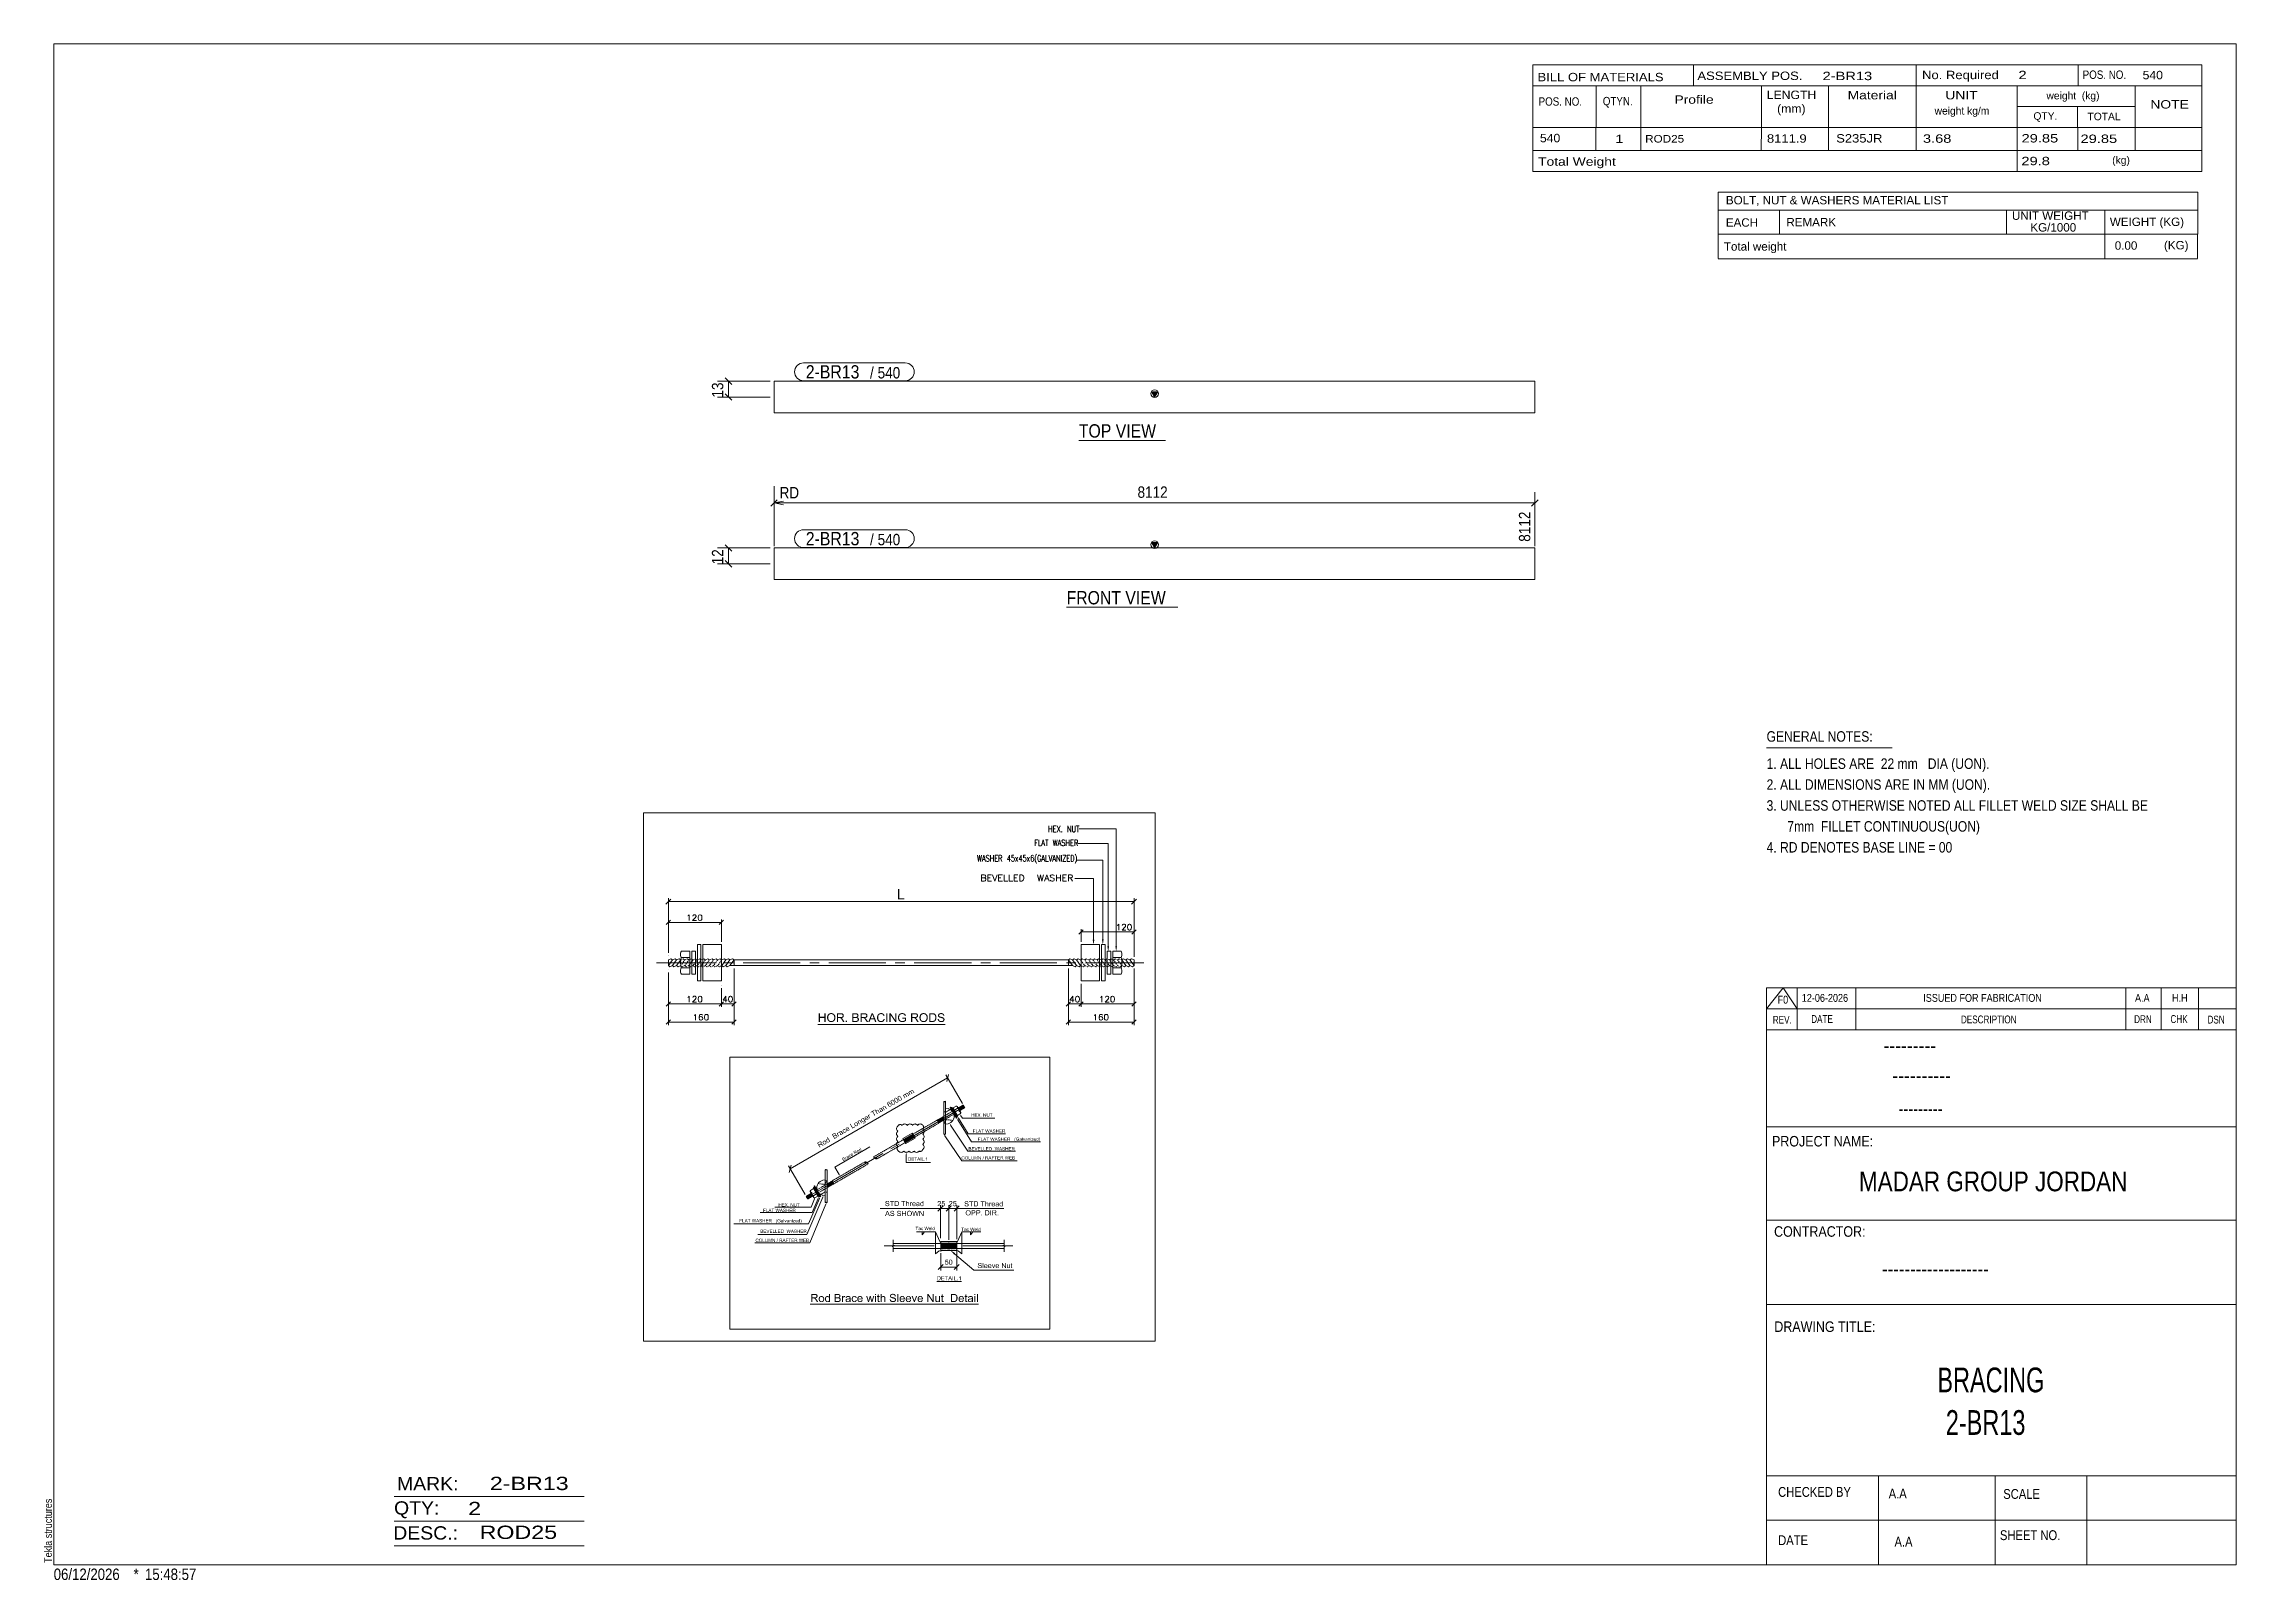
# Model space of a CAD drawing. Header units: millimetres. Extents: x 2 to 579, y 1 to 405.
import ezdxf

# ---------------------------------------------------------------- set-up
doc = ezdxf.new("R2010")
doc.units = ezdxf.units.MM
doc.linetypes.add('XKITLINE00', pattern=[0])
for name, color, linetype, lineweight in [('Dimensions', 7, 'Continuous', 0), ('DrawingSheet', 5, 'Continuous', 0), ('GraphicObject', 6, 'Continuous', 0), ('LinkedObject', 7, 'Continuous', 0), ('OtherObjectType', 7, 'Continuous', 0), ('Part', 2, 'Continuous', 0), ('PartMark', 7, 'Continuous', 0)]:
    doc.layers.add(name, color=color, linetype=linetype, lineweight=lineweight)
doc.styles.add('@ARIAL_UNICODE_MS_BOLD', font='ARIAL.TTF')
doc.styles.add('ARIAL', font='ARIAL.TTF')
doc.styles.add('ARIAL_NARROW', font='ARIALN.TTF')
doc.styles.add('COMIC_SANS_MS_BOLD', font='COMICBD.TTF')
doc.styles.add('SWIS721_EX_BT', font='ARIAL.TTF')
doc.styles.add('SWISSE', font='ARIAL.TTF')

# ---------------------------------------------------------------- blocks, each defined once
blk = doc.blocks.new('*A1')
at = {"layer": 'Part'}
blk.add_hatch(color=2, dxfattribs=at).paths.add_polyline_path([(293.75, 273.82), (295.35, 273.82), (294.55, 272.42)], flags=17)
at = {"layer": 'Part', "color": 2, "linetype": 'XKITLINE00', "lineweight": 0}
for p, q in [((194.45, 272.42), (294.45, 272.42)), ((194.45, 264.09), (194.45, 272.42)), ((294.55, 272.42), (293.75, 273.82)), ((293.75, 273.82), (295.35, 273.82)), ((295.35, 273.82), (294.55, 272.42)), ((294.55, 272.42), (394.55, 272.42)), ((394.55, 264.09), (394.55, 272.42)), ((294.45, 264.09), (194.45, 264.09)), ((394.55, 264.09), (294.55, 264.09))]:
    blk.add_line(p, q, dxfattribs=at)
blk.add_circle((294.55, 273.32), 1, dxfattribs=at)
blk = doc.blocks.new('*A2')
at = {"layer": 'Part'}
blk.add_hatch(color=2, dxfattribs=at).paths.add_polyline_path([(293.75, 313.52), (295.35, 313.52), (294.55, 312.12)], flags=17)
at = {"layer": 'Part', "color": 2, "linetype": 'XKITLINE00', "lineweight": 0}
for p, q in [((294.45, 316.29), (194.45, 316.29)), ((194.45, 316.29), (194.45, 307.96)), ((294.55, 312.12), (293.75, 313.52)), ((293.75, 313.52), (295.35, 313.52)), ((394.55, 316.29), (294.55, 316.29)), ((295.35, 313.52), (294.55, 312.12)), ((394.55, 307.96), (394.55, 316.29)), ((194.45, 307.96), (294.45, 307.96)), ((294.55, 307.96), (394.55, 307.96))]:
    blk.add_line(p, q, dxfattribs=at)
blk.add_circle((294.55, 313.02), 1, dxfattribs=at)
blk = doc.blocks.new('*A3')
at = {"layer": 'GraphicObject', "color": 3, "linetype": 'XKITLINE00', "lineweight": 0}
for p, q in [((294.71, 202.79), (160.15, 202.79)), ((160.15, 202.79), (160.15, 63.84)), ((294.71, 63.84), (294.71, 202.79)), ((160.15, 63.84), (294.71, 63.84))]:
    blk.add_line(p, q, dxfattribs=at)
blk = doc.blocks.new('*A4')
at = {"layer": 'LinkedObject'}
for color, points in [(7, [(227.41, 182.69), (227.05, 179.99), (227.05, 182.69)]), (7, [(227.41, 180.31), (227.05, 179.99), (227.41, 182.69)]), (7, [(227.05, 179.99), (227.41, 180.31), (228.74, 179.99)]), (7, [(228.74, 179.99), (227.41, 180.31), (228.74, 180.31)]), (1, [(278.7, 169.4), (278.48, 168.05), (278.25, 169.4)]), (1, [(281.14, 169.46), (280.92, 168.11), (280.69, 169.46)]), (1, [(282.56, 167.62), (282.33, 166.27), (282.11, 167.62)]), (1, [(284.65, 167.66), (284.43, 166.31), (284.2, 167.66)]), (7, [(206.5, 149.11), (206.2, 147.76), (206.2, 150.05)]), (7, [(206.5, 149.11), (206.2, 150.05), (206.5, 150.05)]), (7, [(207.99, 150.05), (207.69, 149.11), (207.69, 150.05)]), (7, [(207.69, 148.84), (207.69, 149.11), (207.99, 150.05)]), (7, [(207.69, 148.84), (207.99, 150.05), (207.99, 147.76)]), (7, [(209.25, 150.09), (208.7, 149.77), (208.86, 149.93)]), (7, [(209.49, 150.09), (208.7, 149.77), (209.25, 150.09)]), (7, [(209.33, 149.83), (208.7, 149.77), (209.49, 150.09)]), (7, [(209.33, 149.83), (209.49, 150.09), (209.49, 149.83)]), (7, [(209.49, 150.09), (209.61, 149.83), (209.49, 149.83)]), (7, [(209.94, 150.01), (209.49, 150.09), (209.65, 150.09)]), (7, [(210.06, 149.94), (209.49, 150.09), (209.94, 150.01)]), (7, [(209.81, 149.77), (209.49, 150.09), (210.06, 149.94)]), (7, [(209.61, 149.83), (209.49, 150.09), (209.81, 149.77)]), (7, [(209.81, 149.77), (210.06, 149.94), (209.9, 149.71)]), (7, [(210.06, 149.94), (209.99, 149.66), (209.9, 149.71)]), (7, [(209.99, 149.66), (210.06, 149.94), (210.13, 149.5)]), (7, [(210.38, 149.65), (210.06, 149.94), (210.19, 149.86)]), (7, [(210.45, 149.52), (210.06, 149.94), (210.38, 149.65)]), (7, [(210.13, 149.5), (210.06, 149.94), (210.45, 149.52)]), (7, [(211.28, 149.04), (210.98, 147.76), (210.98, 150.05)]), (7, [(210.98, 150.05), (211.28, 149.8), (211.28, 149.04)]), (7, [(212, 149.8), (210.98, 150.05), (211.99, 150.05)]), (7, [(211.28, 149.8), (210.98, 150.05), (212, 149.8)]), (7, [(211.99, 150.05), (212.13, 149.8), (212, 149.8)]), (7, [(212.38, 150.02), (211.99, 150.05), (212.14, 150.05)]), (7, [(212.46, 149.99), (211.99, 150.05), (212.38, 150.02)]), (7, [(212.32, 149.75), (211.99, 150.05), (212.46, 149.99)]), (7, [(212.13, 149.8), (211.99, 150.05), (212.32, 149.75)]), (7, [(212.46, 149.99), (212.38, 149.69), (212.32, 149.75)]), (7, [(212.54, 149.96), (212.38, 149.69), (212.46, 149.99)]), (7, [(212.38, 149.69), (212.54, 149.96), (212.43, 149.64)]), (7, [(212.43, 149.64), (212.54, 149.96), (212.71, 149.77)]), (7, [(212.71, 149.77), (212.54, 149.96), (212.66, 149.85)]), (7, [(215.04, 150.05), (215.34, 148.82), (215.04, 147.76)]), (7, [(215.34, 149.09), (215.34, 148.82), (215.04, 150.05)]), (7, [(215.04, 150.05), (215.34, 149.78), (215.34, 149.09)]), (7, [(215.8, 149.78), (215.04, 150.05), (215.9, 150.05)]), (7, [(215.34, 149.78), (215.04, 150.05), (215.8, 149.78)]), (7, [(215.8, 149.78), (215.9, 150.05), (215.92, 149.78)]), (7, [(215.9, 150.05), (216.1, 149.76), (215.92, 149.78)]), (7, [(216.03, 150.05), (216.1, 149.76), (215.9, 150.05)]), (7, [(216.24, 150.02), (216.1, 149.76), (216.03, 150.05)]), (7, [(216.1, 149.76), (216.24, 150.02), (216.15, 149.75)]), (7, [(216.15, 149.75), (216.24, 150.02), (216.2, 149.73)]), (7, [(216.2, 149.73), (216.24, 150.02), (216.32, 149.98)]), (7, [(216.32, 149.98), (216.28, 149.67), (216.2, 149.73)]), (7, [(216.4, 149.95), (216.28, 149.67), (216.32, 149.98)]), (7, [(216.52, 149.84), (216.28, 149.67), (216.4, 149.95)]), (7, [(217.49, 149.04), (217.19, 147.76), (217.19, 150.05)]), (7, [(217.19, 150.05), (217.49, 149.8), (217.49, 149.04)]), (7, [(218.21, 149.8), (217.19, 150.05), (218.2, 150.05)]), (7, [(217.49, 149.8), (217.19, 150.05), (218.21, 149.8)]), (7, [(218.2, 150.05), (218.34, 149.8), (218.21, 149.8)]), (7, [(218.59, 150.02), (218.2, 150.05), (218.35, 150.05)]), (7, [(218.66, 149.99), (218.2, 150.05), (218.59, 150.02)]), (7, [(218.53, 149.75), (218.2, 150.05), (218.66, 149.99)]), (7, [(218.34, 149.8), (218.2, 150.05), (218.53, 149.75)]), (7, [(218.66, 149.99), (218.58, 149.69), (218.53, 149.75)]), (7, [(218.74, 149.96), (218.58, 149.69), (218.66, 149.99)]), (7, [(218.58, 149.69), (218.74, 149.96), (218.64, 149.64)]), (7, [(218.64, 149.64), (218.74, 149.96), (218.92, 149.77)]), (7, [(218.92, 149.77), (218.74, 149.96), (218.87, 149.85)]), (7, [(220.12, 150.05), (220.15, 149.37), (219.24, 147.76)]), (7, [(220.15, 149.37), (220.12, 150.05), (220.19, 149.48)]), (7, [(220.19, 149.48), (220.12, 150.05), (220.25, 149.7)]), (7, [(220.25, 149.7), (220.12, 150.05), (220.27, 149.81)]), (7, [(220.44, 150.05), (220.27, 149.81), (220.12, 150.05)]), (7, [(220.27, 149.81), (220.44, 150.05), (220.3, 149.72)]), (7, [(220.3, 149.72), (220.44, 150.05), (220.38, 149.48)]), (7, [(220.38, 149.48), (220.44, 150.05), (220.43, 149.33)]), (7, [(220.43, 149.33), (220.44, 150.05), (220.67, 148.7)]), (7, [(220.67, 148.7), (220.44, 150.05), (220.77, 148.46)]), (7, [(220.77, 148.46), (220.44, 150.05), (221.38, 147.76)]), (7, [(222.06, 149.95), (222.07, 149.64), (221.93, 149.88)]), (7, [(222.18, 150.02), (222.47, 149.83), (222.06, 149.95)]), (7, [(222.06, 149.95), (222.47, 149.83), (222.25, 149.77)]), (7, [(222.07, 149.64), (222.06, 149.95), (222.16, 149.7)]), (7, [(222.16, 149.7), (222.06, 149.95), (222.25, 149.77)]), (7, [(222.46, 150.09), (222.47, 149.83), (222.18, 150.02)]), (7, [(222.61, 150.09), (222.47, 149.83), (222.46, 150.09)]), (7, [(222.47, 149.83), (222.61, 150.09), (222.6, 149.83)]), (7, [(222.61, 150.09), (222.72, 149.83), (222.6, 149.83)]), (7, [(223.07, 150), (222.61, 150.09), (222.78, 150.09)]), (7, [(223.19, 149.91), (222.61, 150.09), (223.07, 150)]), (7, [(222.91, 149.77), (222.61, 150.09), (223.19, 149.91)]), (7, [(222.72, 149.83), (222.61, 150.09), (222.91, 149.77)]), (7, [(224.28, 150.05), (223.97, 147.76), (223.97, 150.05)]), (7, [(224.28, 147.76), (223.97, 147.76), (224.28, 150.05)]), (7, [(224.81, 150.05), (225.1, 149.56), (224.81, 147.76)]), (7, [(225.1, 149.56), (224.81, 150.05), (225.12, 150.05)]), (7, [(225.1, 149.56), (225.12, 150.05), (226.3, 147.76)]), (7, [(226.3, 147.76), (225.12, 150.05), (226.32, 148.26)]), (7, [(226.61, 150.05), (226.32, 148.26), (226.32, 150.05)]), (7, [(226.61, 147.76), (226.32, 148.26), (226.61, 150.05)]), (7, [(227.58, 149.95), (227.18, 149.52), (227.45, 149.88)]), (7, [(227.75, 149.74), (227.18, 149.52), (227.58, 149.95)]), (7, [(228.01, 150.09), (227.58, 149.95), (227.71, 150.02)]), (7, [(228.08, 149.83), (227.58, 149.95), (228.01, 150.09)]), (7, [(227.58, 149.95), (227.83, 149.77), (227.75, 149.74)]), (7, [(227.83, 149.77), (227.58, 149.95), (227.9, 149.8)]), (7, [(227.9, 149.8), (227.58, 149.95), (228.08, 149.83)]), (7, [(228.18, 149.83), (228.01, 150.09), (228.18, 150.09)]), (7, [(228.08, 149.83), (228.01, 150.09), (228.18, 149.83)]), (7, [(228.18, 150.09), (228.27, 149.83), (228.18, 149.83)]), (7, [(228.31, 150.09), (228.27, 149.83), (228.18, 150.09)]), (7, [(228.27, 149.83), (228.31, 150.09), (228.43, 149.8)]), (7, [(228.63, 150.01), (228.31, 150.09), (228.53, 150.05)]), (7, [(228.43, 149.8), (228.31, 150.09), (228.63, 150.01)]), (7, [(228.43, 149.8), (228.63, 150.01), (228.5, 149.77)]), (7, [(228.63, 150.01), (228.57, 149.74), (228.5, 149.77)]), (7, [(228.57, 149.74), (228.63, 150.01), (228.68, 149.66)]), (7, [(228.89, 149.86), (228.63, 150.01), (228.73, 149.97)]), (7, [(228.95, 149.79), (228.63, 150.01), (228.89, 149.86)]), (7, [(228.68, 149.66), (228.63, 150.01), (228.95, 149.79)]), (7, [(230.79, 149.04), (230.49, 147.76), (230.49, 150.05)]), (7, [(230.49, 150.05), (230.79, 149.8), (230.79, 149.04)]), (7, [(231.52, 149.8), (230.49, 150.05), (231.5, 150.05)]), (7, [(230.79, 149.8), (230.49, 150.05), (231.52, 149.8)]), (7, [(231.5, 150.05), (231.64, 149.8), (231.52, 149.8)]), (7, [(231.89, 150.02), (231.5, 150.05), (231.66, 150.05)]), (7, [(231.97, 149.99), (231.5, 150.05), (231.89, 150.02)]), (7, [(231.83, 149.75), (231.5, 150.05), (231.97, 149.99)]), (7, [(231.64, 149.8), (231.5, 150.05), (231.83, 149.75)]), (7, [(231.97, 149.99), (231.89, 149.69), (231.83, 149.75)]), (7, [(232.05, 149.96), (231.89, 149.69), (231.97, 149.99)]), (7, [(231.89, 149.69), (232.05, 149.96), (231.95, 149.64)]), (7, [(231.95, 149.64), (232.05, 149.96), (232.22, 149.77)]), (7, [(232.22, 149.77), (232.05, 149.96), (232.17, 149.85)]), (7, [(233.55, 150.09), (233, 149.77), (233.16, 149.93)]), (7, [(233.79, 150.09), (233, 149.77), (233.55, 150.09)]), (7, [(233.63, 149.83), (233, 149.77), (233.79, 150.09)]), (7, [(233.63, 149.83), (233.79, 150.09), (233.79, 149.83)]), (7, [(233.79, 150.09), (233.91, 149.83), (233.79, 149.83)]), (7, [(234.24, 150.01), (233.79, 150.09), (233.95, 150.09)]), (7, [(234.36, 149.94), (233.79, 150.09), (234.24, 150.01)]), (7, [(234.11, 149.77), (233.79, 150.09), (234.36, 149.94)]), (7, [(233.91, 149.83), (233.79, 150.09), (234.11, 149.77)]), (7, [(234.11, 149.77), (234.36, 149.94), (234.2, 149.71)]), (7, [(234.36, 149.94), (234.29, 149.66), (234.2, 149.71)]), (7, [(234.29, 149.66), (234.36, 149.94), (234.43, 149.5)]), (7, [(234.69, 149.65), (234.36, 149.94), (234.49, 149.86)]), (7, [(234.75, 149.52), (234.36, 149.94), (234.69, 149.65)]), (7, [(234.43, 149.5), (234.36, 149.94), (234.75, 149.52)]), (7, [(235.28, 150.05), (235.58, 149.78), (235.28, 147.76)]), (7, [(236.06, 149.78), (235.28, 150.05), (236.06, 150.05)]), (7, [(235.58, 149.78), (235.28, 150.05), (236.06, 149.78)]), (7, [(236.06, 150.05), (236.19, 149.78), (236.06, 149.78)]), (7, [(236.2, 150.05), (236.19, 149.78), (236.06, 150.05)]), (7, [(236.2, 150.05), (236.39, 149.76), (236.19, 149.78)]), (7, [(236.4, 150.03), (236.39, 149.76), (236.2, 150.05)]), (7, [(236.47, 150.02), (236.39, 149.76), (236.4, 150.03)]), (7, [(236.47, 150.02), (236.45, 149.73), (236.39, 149.76)]), (7, [(236.45, 149.73), (236.47, 150.02), (236.53, 149.7)]), (7, [(236.74, 149.91), (236.47, 150.02), (236.57, 150)]), (7, [(236.81, 149.85), (236.47, 150.02), (236.74, 149.91)]), (7, [(236.68, 149.57), (236.47, 150.02), (236.81, 149.85)]), (7, [(236.53, 149.7), (236.47, 150.02), (236.68, 149.57)]), (7, [(237.86, 149.97), (237.98, 149.72), (237.71, 149.86)]), (7, [(238.04, 149.77), (237.86, 149.97), (237.95, 150.01)]), (7, [(237.98, 149.72), (237.86, 149.97), (238.04, 149.77)]), (7, [(238.04, 150.05), (238.24, 149.82), (237.95, 150.01)]), (7, [(237.95, 150.01), (238.24, 149.82), (238.04, 149.77)]), (7, [(238.25, 150.09), (238.24, 149.82), (238.04, 150.05)]), (7, [(238.37, 150.09), (238.24, 149.82), (238.25, 150.09)]), (7, [(238.24, 149.82), (238.37, 150.09), (238.38, 149.82)]), (7, [(238.37, 150.09), (238.51, 149.82), (238.38, 149.82)]), (7, [(238.72, 150.05), (238.37, 150.09), (238.5, 150.09)]), (7, [(238.82, 150.01), (238.37, 150.09), (238.72, 150.05)]), (7, [(238.71, 149.77), (238.37, 150.09), (238.82, 150.01)]), (7, [(238.51, 149.82), (238.37, 150.09), (238.71, 149.77)]), (7, [(238.82, 150.01), (238.78, 149.71), (238.71, 149.77)]), (7, [(238.91, 149.97), (238.78, 149.71), (238.82, 150.01)]), (7, [(238.78, 149.71), (238.91, 149.97), (238.85, 149.66)]), (7, [(238.85, 149.66), (238.91, 149.97), (239.12, 149.77)]), (7, [(239.12, 149.77), (238.91, 149.97), (239.06, 149.85)]), (7, [(206.5, 148.84), (206.2, 147.76), (206.5, 149.11)]), (7, [(206.2, 147.76), (206.5, 148.84), (206.5, 147.76)]), (7, [(206.5, 149.11), (207.69, 148.84), (206.5, 148.84)]), (7, [(207.69, 149.11), (207.69, 148.84), (206.5, 149.11)]), (7, [(207.69, 148.84), (207.99, 147.76), (207.69, 147.76)]), (7, [(208.7, 149.77), (208.4, 148.88), (208.55, 149.61)]), (7, [(208.82, 149.5), (208.4, 148.88), (208.7, 149.77)]), (7, [(208.55, 149.61), (208.4, 148.88), (208.4, 149.16)]), (7, [(208.71, 149.13), (208.4, 148.88), (208.82, 149.5)]), (7, [(208.4, 148.88), (208.71, 149.13), (208.71, 148.87)]), (7, [(208.4, 148.88), (208.71, 148.67), (208.4, 148.73)]), (7, [(208.71, 148.67), (208.4, 148.88), (208.71, 148.87)]), (7, [(208.4, 148.73), (208.71, 148.67), (208.46, 148.44)]), (7, [(208.46, 148.44), (208.71, 148.67), (208.53, 148.31)]), (7, [(208.53, 148.31), (208.71, 148.67), (208.82, 148.34)]), (7, [(208.82, 148.34), (208.79, 147.96), (208.53, 148.31)]), (7, [(208.53, 148.31), (208.79, 147.96), (208.59, 148.17)]), (7, [(209.06, 149.72), (208.7, 149.77), (209.33, 149.83)]), (7, [(208.7, 149.77), (209.06, 149.72), (208.94, 149.61)]), (7, [(208.82, 149.5), (208.7, 149.77), (208.94, 149.61)]), (7, [(208.93, 148.22), (208.79, 147.96), (208.82, 148.34)]), (7, [(208.79, 147.96), (208.93, 148.22), (208.91, 147.88)]), (7, [(208.91, 147.88), (208.93, 148.22), (209.04, 148.1)]), (7, [(209.04, 148.1), (209.49, 147.72), (208.91, 147.88)]), (7, [(208.91, 147.88), (209.49, 147.72), (209.04, 147.8)]), (7, [(209.32, 147.98), (209.49, 147.72), (209.04, 148.1)]), (7, [(209.04, 147.8), (209.49, 147.72), (209.33, 147.72)]), (7, [(209.49, 147.72), (209.32, 147.98), (209.49, 147.98)]), (7, [(209.49, 147.72), (209.66, 147.98), (209.64, 147.72)]), (7, [(209.66, 147.98), (209.49, 147.72), (209.49, 147.98)]), (7, [(209.64, 147.72), (209.66, 147.98), (209.92, 147.8)]), (7, [(210.05, 147.87), (209.66, 147.98), (209.94, 148.1)]), (7, [(209.92, 147.8), (209.66, 147.98), (210.05, 147.87)]), (7, [(210.05, 148.22), (210.17, 147.94), (209.94, 148.1)]), (7, [(209.94, 148.1), (210.17, 147.94), (210.05, 147.87)]), (7, [(210.44, 148.28), (210.05, 148.22), (210.16, 148.34)]), (7, [(210.37, 148.14), (210.05, 148.22), (210.44, 148.28)]), (7, [(210.17, 147.94), (210.05, 148.22), (210.37, 148.14)]), (7, [(210.13, 149.5), (210.45, 149.52), (210.18, 149.39)]), (7, [(210.16, 148.34), (210.58, 148.9), (210.44, 148.28)]), (7, [(210.27, 148.68), (210.58, 148.9), (210.16, 148.34)]), (7, [(210.45, 149.52), (210.23, 149.29), (210.18, 149.39)]), (7, [(210.23, 149.29), (210.45, 149.52), (210.27, 149.04)]), (7, [(210.27, 149.04), (210.45, 149.52), (210.58, 149.07)]), (7, [(210.27, 148.9), (210.58, 149.07), (210.58, 148.9)]), (7, [(210.27, 149.04), (210.58, 149.07), (210.27, 148.9)]), (7, [(210.58, 148.9), (210.27, 148.68), (210.27, 148.9)]), (7, [(210.44, 148.28), (210.58, 148.9), (210.51, 148.42)]), (7, [(210.58, 149.07), (210.45, 149.52), (210.52, 149.38)]), (7, [(210.51, 148.42), (210.58, 148.9), (210.58, 148.73)]), (7, [(211.28, 149.04), (211.28, 148.78), (210.98, 147.76)]), (7, [(210.98, 147.76), (211.28, 148.78), (211.28, 147.76)]), (7, [(211.63, 148.78), (211.28, 149.04), (211.93, 149.04)]), (7, [(211.28, 148.78), (211.28, 149.04), (211.63, 148.78)]), (7, [(211.63, 148.78), (211.93, 149.04), (211.69, 148.78)]), (7, [(211.69, 148.78), (211.93, 149.04), (211.77, 148.77)]), (7, [(211.77, 148.77), (211.93, 149.04), (211.8, 148.77)]), (7, [(211.8, 148.77), (211.93, 149.04), (211.84, 148.76)]), (7, [(211.84, 148.76), (211.93, 149.04), (211.9, 148.73)]), (7, [(211.9, 148.73), (211.93, 149.04), (212.03, 149.04)]), (7, [(211.9, 148.73), (212.03, 149.04), (211.94, 148.71)]), (7, [(212.03, 149.04), (212.16, 148.8), (211.94, 148.71)]), (7, [(211.94, 148.71), (212.16, 148.8), (211.97, 148.69)]), (7, [(212.16, 148.8), (212.05, 148.61), (211.97, 148.69)]), (7, [(212.2, 149.06), (212.16, 148.8), (212.03, 149.04)]), (7, [(212.22, 148.78), (212.05, 148.61), (212.16, 148.8)]), (7, [(212.05, 148.61), (212.22, 148.78), (212.09, 148.55)]), (7, [(212.09, 148.55), (212.22, 148.78), (212.13, 148.5)]), (7, [(212.13, 148.5), (212.22, 148.78), (212.34, 148.69)]), (7, [(212.34, 148.69), (212.24, 148.34), (212.13, 148.5)]), (7, [(212.16, 148.8), (212.2, 149.06), (212.33, 148.83)]), (7, [(212.26, 149.09), (212.65, 149.02), (212.2, 149.06)]), (7, [(212.57, 148.93), (212.2, 149.06), (212.65, 149.02)]), (7, [(212.33, 148.83), (212.2, 149.06), (212.57, 148.93)]), (7, [(212.34, 148.69), (212.22, 148.78), (212.31, 148.72)]), (7, [(212.41, 148.63), (212.24, 148.34), (212.34, 148.69)]), (7, [(212.54, 148.48), (212.24, 148.34), (212.41, 148.63)]), (7, [(212.24, 148.34), (212.54, 148.48), (212.31, 148.24)]), (7, [(212.31, 149.11), (212.65, 149.02), (212.26, 149.09)]), (7, [(212.65, 149.02), (212.31, 149.11), (212.4, 149.18)]), (7, [(212.31, 148.24), (212.54, 148.48), (212.59, 148.39)]), (7, [(212.31, 148.24), (212.59, 148.39), (212.61, 147.76)]), (7, [(212.43, 149.22), (212.65, 149.02), (212.4, 149.18)]), (7, [(212.71, 149.77), (212.49, 149.51), (212.43, 149.64)]), (7, [(212.46, 149.27), (212.65, 149.02), (212.43, 149.22)]), (7, [(212.46, 149.27), (212.8, 149.43), (212.65, 149.02)]), (7, [(212.49, 149.37), (212.8, 149.43), (212.46, 149.27)]), (7, [(212.76, 149.69), (212.49, 149.51), (212.71, 149.77)]), (7, [(212.8, 149.52), (212.49, 149.51), (212.76, 149.69)]), (7, [(212.8, 149.43), (212.49, 149.51), (212.8, 149.52)]), (7, [(212.49, 149.51), (212.8, 149.43), (212.49, 149.43)]), (7, [(212.8, 149.43), (212.49, 149.37), (212.49, 149.43)]), (7, [(212.61, 147.76), (212.59, 148.39), (212.99, 147.76)]), (7, [(212.65, 149.02), (212.8, 149.43), (212.73, 149.1)]), (7, [(212.73, 149.1), (212.8, 149.43), (212.8, 149.31)]), (7, [(213.64, 148.08), (213.32, 147.76), (213.32, 148.08)]), (7, [(213.64, 147.76), (213.32, 147.76), (213.64, 148.08)]), (7, [(215.04, 147.76), (215.34, 148.82), (215.34, 148.03)]), (7, [(215.34, 148.03), (215.91, 147.76), (215.04, 147.76)]), (7, [(215.87, 148.82), (215.34, 149.09), (215.84, 149.09)]), (7, [(215.34, 148.82), (215.34, 149.09), (215.87, 148.82)]), (7, [(215.91, 148.03), (215.91, 147.76), (215.34, 148.03)]), (7, [(215.98, 148.82), (215.84, 149.09), (215.94, 149.09)]), (7, [(215.87, 148.82), (215.84, 149.09), (215.98, 148.82)]), (7, [(215.91, 148.03), (216.02, 147.76), (215.91, 147.76)]), (7, [(215.99, 148.03), (216.02, 147.76), (215.91, 148.03)]), (7, [(216.08, 149.1), (216.34, 148.98), (215.94, 149.09)]), (7, [(215.94, 149.09), (216.34, 148.98), (215.98, 148.82)]), (7, [(215.98, 148.82), (216.34, 148.98), (216.15, 148.8)]), (7, [(216.09, 148.04), (216.21, 147.78), (215.99, 148.03)]), (7, [(215.99, 148.03), (216.21, 147.78), (216.02, 147.76)]), (7, [(216.13, 149.12), (216.42, 149.02), (216.08, 149.1)]), (7, [(216.34, 148.98), (216.08, 149.1), (216.42, 149.02)]), (7, [(216.12, 148.04), (216.21, 147.78), (216.09, 148.04)]), (7, [(216.28, 147.8), (216.12, 148.04), (216.17, 148.05)]), (7, [(216.21, 147.78), (216.12, 148.04), (216.28, 147.8)]), (7, [(216.19, 149.13), (216.42, 149.02), (216.13, 149.12)]), (7, [(216.34, 148.98), (216.21, 148.78), (216.15, 148.8)]), (7, [(216.26, 148.09), (216.53, 147.92), (216.17, 148.05)]), (7, [(216.17, 148.05), (216.53, 147.92), (216.28, 147.8)]), (7, [(216.27, 149.19), (216.42, 149.02), (216.19, 149.13)]), (7, [(216.21, 148.78), (216.34, 148.98), (216.27, 148.76)]), (7, [(216.3, 148.11), (216.53, 147.92), (216.26, 148.09)]), (7, [(216.58, 149.19), (216.27, 149.19), (216.33, 149.27)]), (7, [(216.54, 149.12), (216.27, 149.19), (216.58, 149.19)]), (7, [(216.42, 149.02), (216.27, 149.19), (216.54, 149.12)]), (7, [(216.27, 148.76), (216.34, 148.98), (216.36, 148.7)]), (7, [(216.57, 149.77), (216.28, 149.67), (216.52, 149.84)]), (7, [(216.28, 149.67), (216.57, 149.77), (216.31, 149.63)]), (7, [(216.28, 147.8), (216.53, 147.92), (216.36, 147.82)]), (7, [(216.53, 147.92), (216.3, 148.11), (216.33, 148.13)]), (7, [(216.57, 149.77), (216.33, 149.59), (216.31, 149.63)]), (7, [(216.33, 149.59), (216.57, 149.77), (216.36, 149.49)]), (7, [(216.33, 149.27), (216.66, 149.47), (216.58, 149.19)]), (7, [(216.36, 149.37), (216.66, 149.47), (216.33, 149.27)]), (7, [(216.39, 148.19), (216.7, 148.13), (216.33, 148.13)]), (7, [(216.33, 148.13), (216.7, 148.13), (216.53, 147.92)]), (7, [(216.6, 148.85), (216.34, 148.98), (216.44, 148.95)]), (7, [(216.36, 148.7), (216.34, 148.98), (216.6, 148.85)]), (7, [(216.36, 149.49), (216.57, 149.77), (216.66, 149.47)]), (7, [(216.66, 149.47), (216.36, 149.43), (216.36, 149.49)]), (7, [(216.36, 149.43), (216.66, 149.47), (216.36, 149.37)]), (7, [(216.36, 148.7), (216.6, 148.85), (216.39, 148.65)]), (7, [(216.36, 147.82), (216.53, 147.92), (216.48, 147.88)]), (7, [(216.39, 148.65), (216.6, 148.85), (216.42, 148.6)]), (7, [(216.41, 148.23), (216.7, 148.13), (216.39, 148.19)]), (7, [(216.7, 148.13), (216.41, 148.23), (216.43, 148.28)]), (7, [(216.42, 148.6), (216.6, 148.85), (216.66, 148.77)]), (7, [(216.66, 148.77), (216.46, 148.49), (216.42, 148.6)]), (7, [(216.43, 148.28), (216.77, 148.43), (216.7, 148.13)]), (7, [(216.46, 148.37), (216.77, 148.43), (216.43, 148.28)]), (7, [(216.71, 148.7), (216.46, 148.49), (216.66, 148.77)]), (7, [(216.77, 148.53), (216.46, 148.49), (216.71, 148.7)]), (7, [(216.77, 148.43), (216.46, 148.49), (216.77, 148.53)]), (7, [(216.46, 148.49), (216.77, 148.43), (216.46, 148.43)]), (7, [(216.77, 148.43), (216.46, 148.37), (216.46, 148.43)]), (7, [(216.53, 147.92), (216.7, 148.13), (216.58, 147.95)]), (7, [(216.66, 149.54), (216.57, 149.77), (216.61, 149.7)]), (7, [(216.66, 149.47), (216.57, 149.77), (216.66, 149.54)]), (7, [(216.58, 149.19), (216.66, 149.47), (216.62, 149.25)]), (7, [(216.58, 147.95), (216.7, 148.13), (216.67, 148.06)]), (7, [(216.62, 149.25), (216.66, 149.47), (216.66, 149.39)]), (7, [(216.7, 148.13), (216.77, 148.43), (216.73, 148.2)]), (7, [(216.73, 148.2), (216.77, 148.43), (216.77, 148.35)]), (7, [(217.49, 149.04), (217.49, 148.78), (217.19, 147.76)]), (7, [(217.19, 147.76), (217.49, 148.78), (217.49, 147.76)]), (7, [(217.84, 148.78), (217.49, 149.04), (218.14, 149.04)]), (7, [(217.49, 148.78), (217.49, 149.04), (217.84, 148.78)]), (7, [(217.84, 148.78), (218.14, 149.04), (217.9, 148.78)]), (7, [(217.9, 148.78), (218.14, 149.04), (217.98, 148.77)]), (7, [(217.98, 148.77), (218.14, 149.04), (218.01, 148.77)]), (7, [(218.01, 148.77), (218.14, 149.04), (218.04, 148.76)]), (7, [(218.04, 148.76), (218.14, 149.04), (218.11, 148.73)]), (7, [(218.11, 148.73), (218.14, 149.04), (218.24, 149.04)]), (7, [(218.11, 148.73), (218.24, 149.04), (218.15, 148.71)]), (7, [(218.24, 149.04), (218.37, 148.8), (218.15, 148.71)]), (7, [(218.15, 148.71), (218.37, 148.8), (218.18, 148.69)]), (7, [(218.37, 148.8), (218.26, 148.61), (218.18, 148.69)]), (7, [(218.41, 149.06), (218.37, 148.8), (218.24, 149.04)]), (7, [(218.43, 148.78), (218.26, 148.61), (218.37, 148.8)]), (7, [(218.26, 148.61), (218.43, 148.78), (218.3, 148.55)]), (7, [(218.3, 148.55), (218.43, 148.78), (218.34, 148.5)]), (7, [(218.34, 148.5), (218.43, 148.78), (218.55, 148.69)]), (7, [(218.55, 148.69), (218.45, 148.34), (218.34, 148.5)]), (7, [(218.37, 148.8), (218.41, 149.06), (218.53, 148.83)]), (7, [(218.46, 149.09), (218.86, 149.02), (218.41, 149.06)]), (7, [(218.78, 148.93), (218.41, 149.06), (218.86, 149.02)]), (7, [(218.53, 148.83), (218.41, 149.06), (218.78, 148.93)]), (7, [(218.55, 148.69), (218.43, 148.78), (218.52, 148.72)]), (7, [(218.62, 148.63), (218.45, 148.34), (218.55, 148.69)]), (7, [(218.74, 148.48), (218.45, 148.34), (218.62, 148.63)]), (7, [(218.45, 148.34), (218.74, 148.48), (218.52, 148.24)]), (7, [(218.52, 149.11), (218.86, 149.02), (218.46, 149.09)]), (7, [(218.86, 149.02), (218.52, 149.11), (218.61, 149.18)]), (7, [(218.52, 148.24), (218.74, 148.48), (218.8, 148.39)]), (7, [(218.52, 148.24), (218.8, 148.39), (218.82, 147.76)]), (7, [(218.64, 149.22), (218.86, 149.02), (218.61, 149.18)]), (7, [(218.92, 149.77), (218.7, 149.51), (218.64, 149.64)]), (7, [(218.67, 149.27), (218.86, 149.02), (218.64, 149.22)]), (7, [(218.67, 149.27), (219.01, 149.43), (218.86, 149.02)]), (7, [(218.7, 149.37), (219.01, 149.43), (218.67, 149.27)]), (7, [(218.97, 149.69), (218.7, 149.51), (218.92, 149.77)]), (7, [(219.01, 149.52), (218.7, 149.51), (218.97, 149.69)]), (7, [(219.01, 149.43), (218.7, 149.51), (219.01, 149.52)]), (7, [(218.7, 149.51), (219.01, 149.43), (218.7, 149.43)]), (7, [(219.01, 149.43), (218.7, 149.37), (218.7, 149.43)]), (7, [(218.82, 147.76), (218.8, 148.39), (219.2, 147.76)]), (7, [(218.86, 149.02), (219.01, 149.43), (218.94, 149.1)]), (7, [(218.94, 149.1), (219.01, 149.43), (219.01, 149.31)]), (7, [(219.24, 147.76), (220.15, 149.37), (219.89, 148.7)]), (7, [(219.81, 148.46), (219.24, 147.76), (219.89, 148.7)]), (7, [(219.24, 147.76), (219.81, 148.46), (219.56, 147.76)]), (7, [(219.89, 148.7), (220.77, 148.46), (219.81, 148.46)]), (7, [(220.67, 148.7), (220.77, 148.46), (219.89, 148.7)]), (7, [(220.77, 148.46), (221.38, 147.76), (221.03, 147.76)]), (7, [(221.88, 149.26), (221.53, 149.1), (221.6, 149.41)]), (7, [(221.84, 149.04), (221.53, 149.1), (221.88, 149.26)]), (7, [(221.53, 149.1), (221.84, 149.04), (221.53, 148.92)]), (7, [(221.53, 148.92), (221.84, 149.04), (221.84, 148.93)]), (7, [(221.84, 148.93), (221.53, 148.76), (221.53, 148.92)]), (7, [(221.84, 148.78), (221.53, 148.76), (221.84, 148.93)]), (7, [(221.84, 148.78), (221.65, 148.31), (221.53, 148.76)]), (7, [(221.53, 148.76), (221.65, 148.31), (221.59, 148.45)]), (7, [(221.91, 149.37), (221.6, 149.41), (221.67, 149.55)]), (7, [(221.88, 149.26), (221.6, 149.41), (221.91, 149.37)]), (7, [(221.89, 148.53), (221.65, 148.31), (221.84, 148.78)]), (7, [(221.65, 148.31), (221.89, 148.53), (221.93, 148.42)]), (7, [(221.97, 148.31), (221.65, 148.31), (221.93, 148.42)]), (7, [(221.65, 148.31), (222, 147.88), (221.71, 148.17)]), (7, [(221.97, 148.31), (222, 147.88), (221.65, 148.31)]), (7, [(221.74, 149.68), (222.07, 149.64), (221.67, 149.55)]), (7, [(221.67, 149.55), (222.07, 149.64), (221.95, 149.47)]), (7, [(221.91, 149.37), (221.67, 149.55), (221.95, 149.47)]), (7, [(221.71, 148.17), (222, 147.88), (221.89, 147.95)]), (7, [(221.93, 149.88), (222.07, 149.64), (221.74, 149.68)]), (7, [(222.1, 148.14), (222, 147.88), (221.97, 148.31)]), (7, [(222, 147.88), (222.1, 148.14), (222.19, 148.09)]), (7, [(222.28, 148.04), (222, 147.88), (222.19, 148.09)]), (7, [(222.28, 148.04), (222.61, 147.72), (222, 147.88)]), (7, [(222, 147.88), (222.61, 147.72), (222.12, 147.8)]), (7, [(222.12, 147.8), (222.61, 147.72), (222.42, 147.72)]), (7, [(222.48, 147.98), (222.61, 147.72), (222.28, 148.04)]), (7, [(222.61, 147.72), (222.48, 147.98), (222.58, 147.98)]), (7, [(222.71, 147.98), (222.61, 147.72), (222.58, 147.98)]), (7, [(222.71, 147.98), (223.21, 147.92), (222.61, 147.72)]), (7, [(222.61, 147.72), (223.21, 147.92), (222.78, 147.72)]), (7, [(222.92, 148.06), (223.21, 147.92), (222.71, 147.98)]), (7, [(222.78, 147.72), (223.21, 147.92), (223.09, 147.82)]), (7, [(222.91, 149.77), (223.19, 149.91), (222.98, 149.72)]), (7, [(223.21, 147.92), (222.92, 148.06), (223.01, 148.13)]), (7, [(223.19, 149.91), (223.06, 149.66), (222.98, 149.72)]), (7, [(223.1, 148.2), (223.21, 147.92), (223.01, 148.13)]), (7, [(223.06, 149.66), (223.19, 149.91), (223.18, 149.48)]), (7, [(223.1, 148.2), (223.55, 148.49), (223.21, 147.92)]), (7, [(223.22, 148.42), (223.55, 148.49), (223.1, 148.2)]), (7, [(223.18, 149.48), (223.19, 149.91), (223.51, 149.42)]), (7, [(223.18, 149.48), (223.51, 149.42), (223.21, 149.35)]), (7, [(223.47, 149.58), (223.19, 149.91), (223.3, 149.83)]), (7, [(223.51, 149.42), (223.19, 149.91), (223.47, 149.58)]), (7, [(223.21, 147.92), (223.55, 148.49), (223.33, 148.02)]), (7, [(223.55, 148.49), (223.22, 148.42), (223.25, 148.57)]), (7, [(223.33, 148.02), (223.55, 148.49), (223.5, 148.3)]), (7, [(224.81, 147.76), (225.1, 149.56), (225.1, 147.76)]), (7, [(226.32, 148.26), (226.61, 147.76), (226.3, 147.76)]), (7, [(227.18, 149.52), (227.04, 149.06), (227.11, 149.37)]), (7, [(227.39, 149.27), (227.04, 149.06), (227.18, 149.52)]), (7, [(227.35, 149.04), (227.04, 149.06), (227.39, 149.27)]), (7, [(227.04, 149.06), (227.35, 149.04), (227.04, 148.9)]), (7, [(227.04, 148.9), (227.35, 149.04), (227.35, 148.91)]), (7, [(227.35, 148.76), (227.04, 148.9), (227.35, 148.91)]), (7, [(227.04, 148.9), (227.18, 148.29), (227.04, 148.73)]), (7, [(227.35, 148.76), (227.18, 148.29), (227.04, 148.9)]), (7, [(227.04, 148.73), (227.18, 148.29), (227.11, 148.42)]), (7, [(227.45, 149.88), (227.18, 149.52), (227.25, 149.66)]), (7, [(227.63, 149.65), (227.18, 149.52), (227.75, 149.74)]), (7, [(227.58, 149.6), (227.18, 149.52), (227.63, 149.65)]), (7, [(227.53, 149.55), (227.18, 149.52), (227.58, 149.6)]), (7, [(227.46, 149.44), (227.18, 149.52), (227.53, 149.55)]), (7, [(227.18, 149.52), (227.46, 149.44), (227.44, 149.38)]), (7, [(227.39, 149.27), (227.18, 149.52), (227.44, 149.38)]), (7, [(227.4, 148.51), (227.18, 148.29), (227.35, 148.76)]), (7, [(227.18, 148.29), (227.4, 148.51), (227.45, 148.4)]), (7, [(227.51, 148.3), (227.18, 148.29), (227.45, 148.4)]), (7, [(227.51, 148.3), (227.59, 147.87), (227.18, 148.29)]), (7, [(227.18, 148.29), (227.59, 147.87), (227.25, 148.15)]), (7, [(227.25, 148.15), (227.59, 147.87), (227.46, 147.94)]), (7, [(227.66, 148.15), (227.59, 147.87), (227.51, 148.3)]), (7, [(227.59, 147.87), (227.66, 148.15), (227.76, 148.1)]), (7, [(227.86, 148.05), (227.59, 147.87), (227.76, 148.1)]), (7, [(227.86, 148.05), (228.21, 147.72), (227.59, 147.87)]), (7, [(227.59, 147.87), (228.21, 147.72), (227.73, 147.8)]), (7, [(227.73, 147.8), (228.21, 147.72), (228.04, 147.72)]), (7, [(228.08, 148), (228.21, 147.72), (227.86, 148.05)]), (7, [(228.21, 147.72), (228.08, 148), (228.19, 148)]), (7, [(228.18, 148.93), (228.86, 148.66), (228.18, 148.66)]), (7, [(229.15, 148.93), (228.86, 148.66), (228.18, 148.93)]), (7, [(228.19, 148), (228.33, 147.72), (228.21, 147.72)]), (7, [(228.29, 148), (228.33, 147.72), (228.19, 148)]), (7, [(228.48, 148.03), (228.58, 147.77), (228.29, 148)]), (7, [(228.29, 148), (228.58, 147.77), (228.33, 147.72)]), (7, [(228.69, 147.81), (228.48, 148.03), (228.57, 148.07)]), (7, [(228.58, 147.77), (228.48, 148.03), (228.69, 147.81)]), (7, [(228.67, 148.11), (228.81, 147.86), (228.57, 148.07)]), (7, [(228.57, 148.07), (228.81, 147.86), (228.69, 147.81)]), (7, [(228.81, 148.19), (229.15, 148.08), (228.67, 148.11)]), (7, [(228.67, 148.11), (229.15, 148.08), (228.81, 147.86)]), (7, [(228.68, 149.66), (228.95, 149.79), (228.72, 149.61)]), (7, [(228.95, 149.79), (228.76, 149.56), (228.72, 149.61)]), (7, [(228.76, 149.56), (228.95, 149.79), (228.82, 149.42)]), (7, [(228.86, 148.23), (229.15, 148.08), (228.81, 148.19)]), (7, [(228.81, 147.86), (229.15, 148.08), (229.04, 147.99)]), (7, [(228.82, 149.42), (228.95, 149.79), (229.09, 149.53)]), (7, [(228.82, 149.42), (229.09, 149.53), (228.85, 149.34)]), (7, [(228.85, 149.34), (229.09, 149.53), (229.12, 149.41)]), (7, [(228.86, 148.23), (229.15, 148.93), (229.15, 148.08)]), (7, [(228.86, 148.66), (229.15, 148.93), (228.86, 148.23)]), (7, [(229.09, 149.53), (228.95, 149.79), (229, 149.71)]), (7, [(230.79, 149.04), (230.79, 148.78), (230.49, 147.76)]), (7, [(230.49, 147.76), (230.79, 148.78), (230.79, 147.76)]), (7, [(231.14, 148.78), (230.79, 149.04), (231.44, 149.04)]), (7, [(230.79, 148.78), (230.79, 149.04), (231.14, 148.78)]), (7, [(231.14, 148.78), (231.44, 149.04), (231.2, 148.78)]), (7, [(231.2, 148.78), (231.44, 149.04), (231.29, 148.77)]), (7, [(231.29, 148.77), (231.44, 149.04), (231.31, 148.77)]), (7, [(231.31, 148.77), (231.44, 149.04), (231.35, 148.76)]), (7, [(231.35, 148.76), (231.44, 149.04), (231.42, 148.73)]), (7, [(231.42, 148.73), (231.44, 149.04), (231.55, 149.04)]), (7, [(231.42, 148.73), (231.55, 149.04), (231.45, 148.71)]), (7, [(231.55, 149.04), (231.67, 148.8), (231.45, 148.71)]), (7, [(231.45, 148.71), (231.67, 148.8), (231.48, 148.69)]), (7, [(231.67, 148.8), (231.56, 148.61), (231.48, 148.69)]), (7, [(231.71, 149.06), (231.67, 148.8), (231.55, 149.04)]), (7, [(231.73, 148.78), (231.56, 148.61), (231.67, 148.8)]), (7, [(231.56, 148.61), (231.73, 148.78), (231.6, 148.55)]), (7, [(231.6, 148.55), (231.73, 148.78), (231.65, 148.5)]), (7, [(231.65, 148.5), (231.73, 148.78), (231.86, 148.69)]), (7, [(231.86, 148.69), (231.76, 148.34), (231.65, 148.5)]), (7, [(231.67, 148.8), (231.71, 149.06), (231.84, 148.83)]), (7, [(231.77, 149.09), (232.16, 149.02), (231.71, 149.06)]), (7, [(232.08, 148.93), (231.71, 149.06), (232.16, 149.02)]), (7, [(231.84, 148.83), (231.71, 149.06), (232.08, 148.93)]), (7, [(231.86, 148.69), (231.73, 148.78), (231.82, 148.72)]), (7, [(231.92, 148.63), (231.76, 148.34), (231.86, 148.69)]), (7, [(232.05, 148.48), (231.76, 148.34), (231.92, 148.63)]), (7, [(231.76, 148.34), (232.05, 148.48), (231.82, 148.24)]), (7, [(231.83, 149.11), (232.16, 149.02), (231.77, 149.09)]), (7, [(231.82, 148.24), (232.05, 148.48), (232.11, 148.39)]), (7, [(231.82, 148.24), (232.11, 148.39), (232.12, 147.76)]), (7, [(232.16, 149.02), (231.83, 149.11), (231.91, 149.18)]), (7, [(231.94, 149.22), (232.16, 149.02), (231.91, 149.18)]), (7, [(231.98, 149.27), (232.16, 149.02), (231.94, 149.22)]), (7, [(232.22, 149.77), (232.01, 149.51), (231.95, 149.64)]), (7, [(231.98, 149.27), (232.32, 149.43), (232.16, 149.02)]), (7, [(232.01, 149.37), (232.32, 149.43), (231.98, 149.27)]), (7, [(232.27, 149.69), (232.01, 149.51), (232.22, 149.77)]), (7, [(232.32, 149.52), (232.01, 149.51), (232.27, 149.69)]), (7, [(232.32, 149.43), (232.01, 149.51), (232.32, 149.52)]), (7, [(232.01, 149.51), (232.32, 149.43), (232.01, 149.43)]), (7, [(232.32, 149.43), (232.01, 149.37), (232.01, 149.43)]), (7, [(232.12, 147.76), (232.11, 148.39), (232.5, 147.76)]), (7, [(232.16, 149.02), (232.32, 149.43), (232.24, 149.1)]), (7, [(232.24, 149.1), (232.32, 149.43), (232.32, 149.31)]), (7, [(233, 149.77), (232.7, 148.88), (232.85, 149.61)]), (7, [(233.13, 149.5), (232.7, 148.88), (233, 149.77)]), (7, [(232.85, 149.61), (232.7, 148.88), (232.7, 149.16)]), (7, [(233.01, 149.13), (232.7, 148.88), (233.13, 149.5)]), (7, [(232.7, 148.88), (233.01, 149.13), (233.01, 148.87)]), (7, [(232.7, 148.88), (233.01, 148.67), (232.7, 148.73)]), (7, [(233.01, 148.67), (232.7, 148.88), (233.01, 148.87)]), (7, [(232.7, 148.73), (233.01, 148.67), (232.76, 148.44)]), (7, [(232.76, 148.44), (233.01, 148.67), (232.83, 148.31)]), (7, [(232.83, 148.31), (233.01, 148.67), (233.12, 148.34)]), (7, [(233.12, 148.34), (233.09, 147.96), (232.83, 148.31)]), (7, [(232.83, 148.31), (233.09, 147.96), (232.9, 148.17)]), (7, [(233.36, 149.72), (233, 149.77), (233.63, 149.83)]), (7, [(233, 149.77), (233.36, 149.72), (233.24, 149.61)]), (7, [(233.13, 149.5), (233, 149.77), (233.24, 149.61)]), (7, [(233.23, 148.22), (233.09, 147.96), (233.12, 148.34)]), (7, [(233.09, 147.96), (233.23, 148.22), (233.21, 147.88)]), (7, [(233.21, 147.88), (233.23, 148.22), (233.34, 148.1)]), (7, [(233.34, 148.1), (233.79, 147.72), (233.21, 147.88)]), (7, [(233.21, 147.88), (233.79, 147.72), (233.34, 147.8)]), (7, [(233.62, 147.98), (233.79, 147.72), (233.34, 148.1)]), (7, [(233.34, 147.8), (233.79, 147.72), (233.63, 147.72)]), (7, [(233.79, 147.72), (233.62, 147.98), (233.79, 147.98)]), (7, [(233.79, 147.72), (233.96, 147.98), (233.94, 147.72)]), (7, [(233.96, 147.98), (233.79, 147.72), (233.79, 147.98)]), (7, [(233.94, 147.72), (233.96, 147.98), (234.22, 147.8)]), (7, [(234.35, 147.87), (233.96, 147.98), (234.24, 148.1)]), (7, [(234.22, 147.8), (233.96, 147.98), (234.35, 147.87)]), (7, [(234.35, 148.22), (234.48, 147.94), (234.24, 148.1)]), (7, [(234.24, 148.1), (234.48, 147.94), (234.35, 147.87)]), (7, [(234.74, 148.28), (234.35, 148.22), (234.46, 148.34)]), (7, [(234.67, 148.14), (234.35, 148.22), (234.74, 148.28)]), (7, [(234.48, 147.94), (234.35, 148.22), (234.67, 148.14)]), (7, [(234.43, 149.5), (234.75, 149.52), (234.48, 149.39)]), (7, [(234.46, 148.34), (234.89, 148.9), (234.74, 148.28)]), (7, [(234.57, 148.68), (234.89, 148.9), (234.46, 148.34)]), (7, [(234.75, 149.52), (234.53, 149.29), (234.48, 149.39)]), (7, [(234.53, 149.29), (234.75, 149.52), (234.57, 149.04)]), (7, [(234.57, 149.04), (234.75, 149.52), (234.89, 149.07)]), (7, [(234.57, 148.9), (234.89, 149.07), (234.89, 148.9)]), (7, [(234.57, 149.04), (234.89, 149.07), (234.57, 148.9)]), (7, [(234.89, 148.9), (234.57, 148.68), (234.57, 148.9)]), (7, [(234.74, 148.28), (234.89, 148.9), (234.81, 148.42)]), (7, [(234.89, 149.07), (234.75, 149.52), (234.82, 149.38)]), (7, [(234.81, 148.42), (234.89, 148.9), (234.89, 148.73)]), (7, [(235.28, 147.76), (235.58, 149.78), (235.58, 148.03)]), (7, [(235.58, 148.03), (236.1, 147.76), (235.28, 147.76)]), (7, [(236.07, 148.03), (236.1, 147.76), (235.58, 148.03)]), (7, [(236.07, 148.03), (236.2, 147.76), (236.1, 147.76)]), (7, [(236.18, 148.03), (236.2, 147.76), (236.07, 148.03)]), (7, [(236.47, 147.8), (236.18, 148.03), (236.36, 148.05)]), (7, [(236.39, 147.78), (236.18, 148.03), (236.47, 147.8)]), (7, [(236.2, 147.76), (236.18, 148.03), (236.39, 147.78)]), (7, [(236.42, 148.08), (236.47, 147.8), (236.36, 148.05)]), (7, [(236.49, 148.1), (236.47, 147.8), (236.42, 148.08)]), (7, [(236.47, 147.8), (236.49, 148.1), (236.55, 147.82)]), (7, [(236.74, 147.92), (236.49, 148.1), (236.59, 148.16)]), (7, [(236.68, 147.88), (236.49, 148.1), (236.74, 147.92)]), (7, [(236.55, 147.82), (236.49, 148.1), (236.68, 147.88)]), (7, [(236.63, 148.19), (236.8, 147.96), (236.59, 148.16)]), (7, [(236.59, 148.16), (236.8, 147.96), (236.74, 147.92)]), (7, [(236.95, 148.12), (236.63, 148.19), (236.68, 148.25)]), (7, [(236.9, 148.06), (236.63, 148.19), (236.95, 148.12)]), (7, [(236.8, 147.96), (236.63, 148.19), (236.9, 148.06)]), (7, [(236.81, 149.85), (236.74, 149.48), (236.68, 149.57)]), (7, [(236.76, 148.39), (236.95, 148.12), (236.68, 148.25)]), (7, [(236.9, 149.78), (236.74, 149.48), (236.81, 149.85)]), (7, [(237.03, 149.58), (236.74, 149.48), (236.9, 149.78)]), (7, [(236.74, 149.48), (237.03, 149.58), (236.8, 149.38)]), (7, [(237.1, 148.46), (236.76, 148.39), (236.82, 148.57)]), (7, [(237.07, 148.36), (236.76, 148.39), (237.1, 148.46)]), (7, [(237, 148.19), (236.76, 148.39), (237.07, 148.36)]), (7, [(236.95, 148.12), (236.76, 148.39), (237, 148.19)]), (7, [(236.8, 149.38), (237.03, 149.58), (237.08, 149.46)]), (7, [(237.08, 149.46), (236.85, 149.1), (236.8, 149.38)]), (7, [(236.82, 148.57), (237.17, 148.79), (237.1, 148.46)]), (7, [(236.85, 148.79), (237.17, 148.79), (236.82, 148.57)]), (7, [(237.12, 149.34), (236.85, 149.1), (237.08, 149.46)]), (7, [(237.17, 149.07), (236.85, 149.1), (237.12, 149.34)]), (7, [(237.17, 148.92), (236.85, 149.1), (237.17, 149.07)]), (7, [(236.85, 149.1), (237.17, 148.92), (236.85, 148.92)]), (7, [(237.17, 148.92), (236.85, 148.79), (236.85, 148.92)]), (7, [(237.17, 148.79), (236.85, 148.79), (237.17, 148.92)]), (7, [(237.1, 148.46), (237.17, 148.79), (237.13, 148.56)]), (7, [(237.78, 148.44), (237.48, 148.5), (237.77, 148.52)]), (7, [(237.48, 148.5), (237.61, 148.09), (237.48, 148.38)]), (7, [(237.78, 148.44), (237.61, 148.09), (237.48, 148.5)]), (7, [(237.48, 148.38), (237.61, 148.09), (237.55, 148.18)]), (7, [(237.66, 149.78), (237.57, 149.46), (237.61, 149.71)]), (7, [(237.92, 149.67), (237.57, 149.46), (237.66, 149.78)]), (7, [(237.61, 149.71), (237.57, 149.46), (237.57, 149.55)]), (7, [(237.86, 149.55), (237.57, 149.46), (237.92, 149.67)]), (7, [(237.57, 149.46), (237.86, 149.55), (237.86, 149.48)]), (7, [(237.86, 149.42), (237.57, 149.46), (237.86, 149.48)]), (7, [(237.57, 149.46), (237.86, 149.42), (237.57, 149.38)]), (7, [(237.57, 149.38), (237.86, 149.42), (237.61, 149.24)]), (7, [(237.61, 149.24), (237.86, 149.42), (237.65, 149.17)]), (7, [(237.82, 148.3), (237.61, 148.09), (237.78, 148.44)]), (7, [(237.61, 148.09), (237.82, 148.3), (237.67, 148)]), (7, [(237.65, 149.17), (237.86, 149.42), (237.9, 149.32)]), (7, [(237.9, 149.32), (237.81, 149), (237.65, 149.17)]), (7, [(237.65, 149.17), (237.81, 149), (237.69, 149.11)]), (7, [(237.71, 149.86), (237.98, 149.72), (237.66, 149.78)]), (7, [(237.66, 149.78), (237.98, 149.72), (237.92, 149.67)]), (7, [(237.67, 148), (237.82, 148.3), (237.83, 147.86)]), (7, [(237.94, 149.28), (237.81, 149), (237.9, 149.32)]), (7, [(237.81, 149), (237.94, 149.28), (237.89, 148.96)]), (7, [(237.86, 148.24), (237.83, 147.86), (237.82, 148.3)]), (7, [(237.9, 148.19), (237.83, 147.86), (237.86, 148.24)]), (7, [(237.9, 148.19), (237.93, 147.82), (237.83, 147.86)]), (7, [(237.89, 148.96), (237.94, 149.28), (237.99, 149.24)]), (7, [(237.89, 148.96), (237.99, 149.24), (237.95, 148.93)]), (7, [(238.01, 148.1), (237.93, 147.82), (237.9, 148.19)]), (7, [(237.93, 147.82), (238.01, 148.1), (238.04, 147.77)]), (7, [(237.95, 148.93), (237.99, 149.24), (238.17, 148.86)]), (7, [(238.17, 148.86), (237.99, 149.24), (238.22, 149.15)]), (7, [(238.09, 148.06), (238.04, 147.77), (238.01, 148.1)]), (7, [(238.17, 148.03), (238.04, 147.77), (238.09, 148.06)]), (7, [(238.17, 148.03), (238.3, 147.72), (238.04, 147.77)]), (7, [(238.17, 148.86), (238.22, 149.15), (238.33, 148.82)]), (7, [(238.34, 147.99), (238.3, 147.72), (238.17, 148.03)]), (7, [(238.33, 148.82), (238.22, 149.15), (238.4, 149.11)]), (7, [(238.34, 147.99), (238.45, 147.72), (238.3, 147.72)]), (7, [(238.33, 148.82), (238.4, 149.11), (238.49, 148.78)]), (7, [(238.44, 147.99), (238.45, 147.72), (238.34, 147.99)]), (7, [(238.49, 148.78), (238.4, 149.11), (238.58, 149.07)]), (7, [(238.44, 147.99), (238.58, 147.72), (238.45, 147.72)]), (7, [(238.53, 147.99), (238.58, 147.72), (238.44, 147.99)]), (7, [(238.49, 148.78), (238.58, 149.07), (238.69, 148.72)]), (7, [(238.68, 148.02), (238.89, 147.81), (238.53, 147.99)]), (7, [(238.53, 147.99), (238.89, 147.81), (238.58, 147.72)]), (7, [(238.69, 148.72), (238.58, 149.07), (238.74, 148.71)]), (7, [(238.74, 148.71), (238.58, 149.07), (238.81, 148.68)]), (7, [(238.84, 149), (238.81, 148.68), (238.58, 149.07)]), (7, [(238.58, 147.72), (238.89, 147.81), (238.8, 147.77)]), (7, [(238.74, 148.05), (239.14, 147.98), (238.68, 148.02)]), (7, [(238.99, 147.86), (238.68, 148.02), (239.14, 147.98)]), (7, [(238.89, 147.81), (238.68, 148.02), (238.99, 147.86)]), (7, [(238.81, 148.07), (239.14, 147.98), (238.74, 148.05)]), (7, [(238.91, 148.97), (238.81, 148.68), (238.84, 149)]), (7, [(238.81, 148.68), (238.91, 148.97), (238.91, 148.61)]), (7, [(238.91, 148.14), (239.19, 148.07), (238.81, 148.07)]), (7, [(238.81, 148.07), (239.19, 148.07), (239.14, 147.98)]), (7, [(239.12, 149.77), (238.93, 149.49), (238.85, 149.66)]), (7, [(238.91, 148.61), (238.91, 148.97), (239.01, 148.92)]), (7, [(238.91, 148.61), (239.01, 148.92), (238.94, 148.57)]), (7, [(238.94, 148.19), (239.24, 148.15), (238.91, 148.14)]), (7, [(239.19, 148.07), (238.91, 148.14), (239.24, 148.15)]), (7, [(239.17, 149.69), (238.93, 149.49), (239.12, 149.77)]), (7, [(239.22, 149.51), (238.93, 149.49), (239.17, 149.69)]), (7, [(239.23, 149.41), (238.93, 149.49), (239.22, 149.51)]), (7, [(238.93, 149.49), (239.23, 149.41), (238.94, 149.38)]), (7, [(238.94, 148.57), (239.01, 148.92), (238.97, 148.53)]), (7, [(238.97, 148.23), (239.24, 148.15), (238.94, 148.19)]), (7, [(239.01, 148.92), (239.2, 148.73), (238.97, 148.53)]), (7, [(238.97, 148.53), (239.2, 148.73), (239.01, 148.44)]), (7, [(238.97, 148.23), (239.3, 148.41), (239.24, 148.15)]), (7, [(239.01, 148.33), (239.3, 148.41), (238.97, 148.23)]), (7, [(239.2, 148.73), (239.01, 148.92), (239.15, 148.8)]), (7, [(239.01, 148.44), (239.2, 148.73), (239.25, 148.66)]), (7, [(239.01, 148.44), (239.25, 148.66), (239.01, 148.38)]), (7, [(239.01, 148.38), (239.25, 148.66), (239.01, 148.33)]), (7, [(239.25, 148.66), (239.3, 148.41), (239.01, 148.33)]), (7, [(239.24, 148.15), (239.3, 148.41), (239.3, 148.32)]), (7, [(239.3, 148.41), (239.25, 148.66), (239.3, 148.5)]), (7, [(225.29, 126.99), (225.13, 126.98), (225.16, 127.04)]), (7, [(225.29, 126.93), (225.13, 126.98), (225.29, 126.99)]), (7, [(225.13, 126.98), (225.29, 126.93), (225.13, 126.85)]), (7, [(225.13, 126.85), (225.29, 126.93), (225.14, 126.77)]), (7, [(225.14, 126.77), (225.29, 126.93), (225.28, 126.86)]), (7, [(225.28, 126.86), (225.23, 126.51), (225.14, 126.77)]), (7, [(225.18, 127.1), (225.35, 127.08), (225.16, 127.04)]), (7, [(225.16, 127.04), (225.35, 127.08), (225.29, 126.99)]), (7, [(225.26, 127.19), (225.35, 127.08), (225.18, 127.1)]), (7, [(225.36, 126.64), (225.23, 126.51), (225.28, 126.86)]), (7, [(225.33, 127.23), (225.35, 127.08), (225.26, 127.19)]), (7, [(225.52, 127.29), (225.33, 127.23), (225.47, 127.28)]), (7, [(225.56, 127.14), (225.33, 127.23), (225.52, 127.29)]), (7, [(225.47, 127.28), (225.33, 127.23), (225.38, 127.26)]), (7, [(225.33, 127.23), (225.45, 127.14), (225.4, 127.11)]), (7, [(225.45, 127.14), (225.33, 127.23), (225.56, 127.14)]), (7, [(225.35, 127.08), (225.33, 127.23), (225.4, 127.11)]), (7, [(225.52, 127.29), (225.62, 127.11), (225.56, 127.14)]), (7, [(225.56, 127.29), (225.62, 127.11), (225.52, 127.29)]), (7, [(225.65, 127.27), (225.62, 127.11), (225.56, 127.29)]), (7, [(225.7, 127.24), (225.62, 127.11), (225.65, 127.27)]), (7, [(225.7, 127.24), (225.68, 127.08), (225.62, 127.11)]), (7, [(225.74, 127.22), (225.68, 127.08), (225.7, 127.24)]), (7, [(225.83, 127.16), (225.68, 127.08), (225.74, 127.22)]), (7, [(225.87, 127.11), (225.68, 127.08), (225.83, 127.16)]), (7, [(225.87, 127.11), (225.82, 126.91), (225.68, 127.08)]), (7, [(225.91, 127.07), (225.82, 126.91), (225.87, 127.11)]), (7, [(226, 126.94), (225.82, 126.91), (225.91, 127.07)]), (7, [(226, 126.94), (225.91, 126.77), (225.82, 126.91)]), (7, [(226.05, 126.85), (225.91, 126.77), (226, 126.94)]), (7, [(226.04, 127.5), (226.19, 127.46), (226.03, 127.37)]), (7, [(226.03, 127.37), (226.19, 127.46), (226.05, 127.29)]), (7, [(226.2, 127.52), (226.04, 127.5), (226.06, 127.56)]), (7, [(226.19, 127.46), (226.04, 127.5), (226.2, 127.52)]), (7, [(226.05, 127.29), (226.19, 127.46), (226.19, 127.38)]), (7, [(226.19, 127.38), (226.14, 127.04), (226.05, 127.29)]), (7, [(226.05, 127.29), (226.14, 127.04), (226.06, 127.22)]), (7, [(226.09, 127.62), (226.25, 127.6), (226.06, 127.56)]), (7, [(226.06, 127.56), (226.25, 127.6), (226.2, 127.52)]), (7, [(226.17, 127.72), (226.25, 127.6), (226.09, 127.62)]), (7, [(226.26, 127.16), (226.14, 127.04), (226.19, 127.38)]), (7, [(226.14, 127.04), (226.26, 127.16), (226.2, 126.94)]), (7, [(226.24, 127.75), (226.25, 127.6), (226.17, 127.72)]), (7, [(226.2, 126.94), (226.26, 127.16), (226.35, 127.02)]), (7, [(226.35, 127.02), (226.29, 126.77), (226.2, 126.94)]), (7, [(226.38, 127.81), (226.24, 127.75), (226.28, 127.78)]), (7, [(226.42, 127.81), (226.24, 127.75), (226.38, 127.81)]), (7, [(226.46, 127.66), (226.24, 127.75), (226.42, 127.81)]), (7, [(226.24, 127.75), (226.35, 127.66), (226.3, 127.63)]), (7, [(226.35, 127.66), (226.24, 127.75), (226.46, 127.66)]), (7, [(226.25, 127.6), (226.24, 127.75), (226.3, 127.63)]), (7, [(226.43, 126.88), (226.29, 126.77), (226.35, 127.02)]), (7, [(226.43, 126.88), (226.59, 126.53), (226.29, 126.77)]), (7, [(226.42, 127.81), (226.52, 127.63), (226.46, 127.66)]), (7, [(226.47, 127.81), (226.52, 127.63), (226.42, 127.81)]), (7, [(226.57, 126.7), (226.59, 126.53), (226.43, 126.88)]), (7, [(226.56, 127.79), (226.52, 127.63), (226.47, 127.81)]), (7, [(226.6, 127.77), (226.52, 127.63), (226.56, 127.79)]), (7, [(226.6, 127.77), (226.59, 127.61), (226.52, 127.63)]), (7, [(226.65, 127.75), (226.59, 127.61), (226.6, 127.77)]), (7, [(226.73, 127.68), (226.59, 127.61), (226.65, 127.75)]), (7, [(226.77, 127.64), (226.59, 127.61), (226.73, 127.68)]), (7, [(226.77, 127.64), (226.73, 127.43), (226.59, 127.61)]), (7, [(226.82, 127.59), (226.73, 127.43), (226.77, 127.64)]), (7, [(226.91, 127.46), (226.73, 127.43), (226.82, 127.59)]), (7, [(226.91, 127.46), (226.81, 127.29), (226.73, 127.43)]), (7, [(226.96, 127.38), (226.81, 127.29), (226.91, 127.46)]), (7, [(226.96, 127.38), (226.9, 127.15), (226.81, 127.29)]), (7, [(227.02, 127.27), (226.9, 127.15), (226.96, 127.38)]), (7, [(226.9, 127.15), (227.02, 127.27), (226.97, 126.94)]), (7, [(226.95, 128.03), (227.1, 127.98), (226.94, 127.89)]), (7, [(226.94, 127.89), (227.1, 127.98), (226.96, 127.82)]), (7, [(227.11, 128.04), (226.95, 128.03), (226.97, 128.09)]), (7, [(227.1, 127.98), (226.95, 128.03), (227.11, 128.04)]), (7, [(226.96, 127.82), (227.1, 127.98), (227.09, 127.91)]), (7, [(227.09, 127.91), (227.05, 127.56), (226.96, 127.82)]), (7, [(226.96, 127.82), (227.05, 127.56), (226.97, 127.74)]), (7, [(226.97, 126.87), (227.12, 126.81), (226.96, 126.8)]), (7, [(226.99, 128.14), (227.16, 128.13), (226.97, 128.09)]), (7, [(226.97, 128.09), (227.16, 128.13), (227.11, 128.04)]), (7, [(226.97, 126.94), (227.02, 127.27), (227.11, 127.02)]), (7, [(227.11, 127.02), (226.97, 126.87), (226.97, 126.94)]), (7, [(227.13, 126.94), (226.97, 126.87), (227.11, 127.02)]), (7, [(227.12, 126.81), (226.97, 126.87), (227.13, 126.94)]), (7, [(227.08, 128.24), (227.16, 128.13), (226.99, 128.14)]), (7, [(227.11, 127.02), (227.02, 127.27), (227.1, 127.09)]), (7, [(227.17, 127.69), (227.05, 127.56), (227.09, 127.91)]), (7, [(227.05, 127.56), (227.17, 127.69), (227.11, 127.46)]), (7, [(227.14, 128.28), (227.16, 128.13), (227.08, 128.24)]), (7, [(227.11, 127.46), (227.17, 127.69), (227.25, 127.54)]), (7, [(227.25, 127.54), (227.2, 127.29), (227.11, 127.46)]), (7, [(227.28, 128.33), (227.14, 128.28), (227.19, 128.3)]), (7, [(227.33, 128.33), (227.14, 128.28), (227.28, 128.33)]), (7, [(227.37, 128.19), (227.14, 128.28), (227.33, 128.33)]), (7, [(227.14, 128.28), (227.26, 128.19), (227.21, 128.16)]), (7, [(227.26, 128.19), (227.14, 128.28), (227.37, 128.19)]), (7, [(227.16, 128.13), (227.14, 128.28), (227.21, 128.16)]), (7, [(227.34, 127.4), (227.2, 127.29), (227.25, 127.54)]), (7, [(227.34, 127.4), (227.5, 127.05), (227.2, 127.29)]), (7, [(227.2, 127.29), (227.5, 127.05), (227.4, 127.09)]), (7, [(227.38, 128.34), (227.43, 128.16), (227.33, 128.33)]), (7, [(227.33, 128.33), (227.43, 128.16), (227.37, 128.19)]), (7, [(227.48, 127.23), (227.5, 127.05), (227.34, 127.4)]), (7, [(227.47, 128.31), (227.43, 128.16), (227.38, 128.34)]), (7, [(227.51, 128.29), (227.43, 128.16), (227.47, 128.31)]), (7, [(227.51, 128.29), (227.49, 128.13), (227.43, 128.16)]), (7, [(227.5, 127.05), (227.48, 127.23), (227.54, 127.2)]), (7, [(227.55, 128.27), (227.49, 128.13), (227.51, 128.29)]), (7, [(227.64, 128.2), (227.49, 128.13), (227.55, 128.27)]), (7, [(227.68, 128.16), (227.49, 128.13), (227.64, 128.2)]), (7, [(227.68, 128.16), (227.64, 127.96), (227.49, 128.13)]), (7, [(227.6, 127.17), (227.5, 127.05), (227.54, 127.2)]), (7, [(227.6, 127.17), (227.83, 127.08), (227.5, 127.05)]), (7, [(227.5, 127.05), (227.83, 127.08), (227.58, 127.02)]), (7, [(227.58, 127.02), (227.83, 127.08), (227.75, 127.03)]), (7, [(227.71, 127.17), (227.83, 127.08), (227.6, 127.17)]), (7, [(227.72, 128.12), (227.64, 127.96), (227.68, 128.16)]), (7, [(227.82, 127.99), (227.64, 127.96), (227.72, 128.12)]), (7, [(227.82, 127.99), (227.72, 127.81), (227.64, 127.96)]), (7, [(227.83, 127.08), (227.71, 127.17), (227.76, 127.2)]), (7, [(227.87, 127.9), (227.72, 127.81), (227.82, 127.99)]), (7, [(227.87, 127.9), (227.8, 127.67), (227.72, 127.81)]), (7, [(227.81, 127.23), (227.83, 127.08), (227.76, 127.2)]), (7, [(227.93, 127.8), (227.8, 127.67), (227.87, 127.9)]), (7, [(227.8, 127.67), (227.93, 127.8), (227.88, 127.46)]), (7, [(228, 127.27), (227.81, 127.23), (227.87, 127.33)]), (7, [(227.98, 127.22), (227.81, 127.23), (228, 127.27)]), (7, [(227.9, 127.12), (227.81, 127.23), (227.98, 127.22)]), (7, [(227.83, 127.08), (227.81, 127.23), (227.9, 127.12)]), (7, [(228.02, 127.54), (227.87, 127.39), (227.88, 127.46)]), (7, [(228.03, 127.47), (227.87, 127.39), (228.02, 127.54)]), (7, [(228.03, 127.33), (227.87, 127.39), (228.03, 127.47)]), (7, [(227.87, 127.39), (228.03, 127.33), (227.87, 127.33)]), (7, [(227.87, 127.33), (228.03, 127.33), (228, 127.27)]), (7, [(227.88, 127.46), (227.93, 127.8), (228.02, 127.54)]), (7, [(228.02, 127.54), (227.93, 127.8), (228, 127.62)]), (7, [(228.55, 128.5), (228.35, 128.54), (228.48, 128.61)]), (7, [(228.35, 128.54), (228.55, 128.5), (228.84, 127.69)]), (7, [(228.6, 128.66), (228.55, 128.54), (228.57, 128.62)]), (7, [(228.69, 128.57), (228.55, 128.54), (228.6, 128.66)]), (7, [(228.67, 128.54), (228.55, 128.54), (228.69, 128.57)]), (7, [(228.65, 128.51), (228.55, 128.5), (228.55, 128.54)]), (7, [(228.65, 128.51), (228.55, 128.54), (228.67, 128.54)]), (7, [(228.64, 128.44), (228.55, 128.5), (228.65, 128.51)]), (7, [(228.7, 128.27), (228.98, 127.78), (228.55, 128.5)]), (7, [(228.7, 128.27), (228.55, 128.5), (228.66, 128.37)]), (7, [(228.66, 128.37), (228.55, 128.5), (228.65, 128.41)]), (7, [(228.65, 128.41), (228.55, 128.5), (228.64, 128.44)]), (7, [(228.84, 127.69), (228.55, 128.5), (228.98, 127.78)]), (7, [(228.62, 128.69), (228.73, 128.62), (228.6, 128.66)]), (7, [(228.6, 128.66), (228.73, 128.62), (228.69, 128.57)]), (7, [(228.68, 128.76), (228.73, 128.62), (228.62, 128.69)]), (7, [(228.8, 128.66), (228.68, 128.76), (228.72, 128.78)]), (7, [(228.73, 128.62), (228.68, 128.76), (228.76, 128.64)]), (7, [(228.76, 128.64), (228.68, 128.76), (228.8, 128.66)]), (7, [(228.77, 128.81), (228.88, 128.67), (228.72, 128.78)]), (7, [(228.72, 128.78), (228.88, 128.67), (228.8, 128.66)]), (7, [(228.86, 128.83), (228.88, 128.67), (228.77, 128.81)]), (7, [(228.9, 128.83), (228.88, 128.67), (228.86, 128.83)]), (7, [(228.9, 128.83), (228.91, 128.66), (228.88, 128.67)]), (7, [(228.91, 128.66), (228.9, 128.83), (228.94, 128.64)]), (7, [(229.02, 128.8), (228.9, 128.83), (228.94, 128.83)]), (7, [(229.05, 128.77), (228.9, 128.83), (229.02, 128.8)]), (7, [(229, 128.58), (228.9, 128.83), (229.05, 128.77)]), (7, [(228.94, 128.64), (228.9, 128.83), (229, 128.58)]), (7, [(229, 128.58), (229.05, 128.77), (229.02, 128.53)]), (7, [(229.14, 128.74), (229.02, 128.53), (229.05, 128.77)]), (7, [(229.16, 128.62), (229.02, 128.53), (229.14, 128.74)]), (7, [(229.2, 128.56), (229.02, 128.53), (229.16, 128.62)]), (7, [(229.02, 128.53), (229.2, 128.56), (229.34, 127.98)]), (7, [(229.23, 129.07), (229.05, 128.77), (229.14, 129.02)]), (7, [(229.22, 128.9), (229.05, 128.77), (229.23, 129.07)]), (7, [(229.14, 129.02), (229.05, 128.77), (229.06, 128.87)]), (7, [(229.16, 128.83), (229.05, 128.77), (229.22, 128.9)]), (7, [(229.15, 128.78), (229.05, 128.77), (229.16, 128.83)]), (7, [(229.05, 128.77), (229.15, 128.78), (229.14, 128.74)]), (7, [(229.34, 127.98), (229.2, 128.56), (229.49, 128.07)]), (7, [(229.22, 128.9), (229.23, 129.07), (229.26, 128.93)]), (7, [(229.29, 129.11), (229.34, 128.96), (229.23, 129.07)]), (7, [(229.23, 129.07), (229.34, 128.96), (229.29, 128.94)]), (7, [(229.26, 128.93), (229.23, 129.07), (229.29, 128.94)]), (7, [(229.46, 129.11), (229.29, 129.11), (229.41, 129.13)]), (7, [(229.34, 128.96), (229.29, 129.11), (229.36, 128.95)]), (7, [(229.39, 128.95), (229.29, 129.11), (229.46, 129.11)]), (7, [(229.36, 128.95), (229.29, 129.11), (229.39, 128.95)]), (7, [(229.46, 129.11), (229.43, 128.94), (229.39, 128.95)]), (7, [(229.43, 128.94), (229.46, 129.11), (229.45, 128.92)]), (7, [(229.45, 128.92), (229.46, 129.11), (229.47, 128.91)]), (7, [(229.61, 129.01), (229.46, 129.11), (229.51, 129.1)]), (7, [(229.65, 128.94), (229.46, 129.11), (229.61, 129.01)]), (7, [(229.51, 128.85), (229.46, 129.11), (229.65, 128.94)]), (7, [(229.47, 128.91), (229.46, 129.11), (229.51, 128.85)]), (7, [(229.65, 128.94), (229.54, 128.81), (229.51, 128.85)]), (7, [(229.54, 128.81), (229.65, 128.94), (229.84, 128.27)]), (7, [(229.84, 128.27), (229.65, 128.94), (229.99, 128.36)]), (7, [(229.91, 129.28), (229.71, 129.33), (229.84, 129.4)]), (7, [(229.71, 129.33), (229.91, 129.28), (230.2, 128.48)]), (7, [(229.96, 129.44), (229.91, 129.32), (229.93, 129.4)]), (7, [(230.05, 129.36), (229.91, 129.32), (229.96, 129.44)]), (7, [(230.03, 129.33), (229.91, 129.32), (230.05, 129.36)]), (7, [(230.01, 129.3), (229.91, 129.32), (230.03, 129.33)]), (7, [(230.01, 129.3), (229.91, 129.28), (229.91, 129.32)]), (7, [(230, 129.23), (229.91, 129.28), (230.01, 129.3)]), (7, [(230.06, 129.06), (230.34, 128.56), (229.91, 129.28)]), (7, [(230.06, 129.06), (229.91, 129.28), (230.02, 129.15)]), (7, [(230.02, 129.15), (229.91, 129.28), (230.01, 129.19)]), (7, [(230.01, 129.19), (229.91, 129.28), (230, 129.23)]), (7, [(230.2, 128.48), (229.91, 129.28), (230.34, 128.56)]), (7, [(229.98, 129.48), (230.09, 129.41), (229.96, 129.44)]), (7, [(229.96, 129.44), (230.09, 129.41), (230.05, 129.36)]), (7, [(230.04, 129.54), (230.09, 129.41), (229.98, 129.48)]), (7, [(230.16, 129.45), (230.04, 129.54), (230.08, 129.57)]), (7, [(230.09, 129.41), (230.04, 129.54), (230.12, 129.42)]), (7, [(230.12, 129.42), (230.04, 129.54), (230.16, 129.45)]), (7, [(230.13, 129.59), (230.23, 129.46), (230.08, 129.57)]), (7, [(230.08, 129.57), (230.23, 129.46), (230.16, 129.45)]), (7, [(230.22, 129.62), (230.23, 129.46), (230.13, 129.59)]), (7, [(230.26, 129.62), (230.23, 129.46), (230.22, 129.62)]), (7, [(230.26, 129.62), (230.27, 129.44), (230.23, 129.46)]), (7, [(230.27, 129.44), (230.26, 129.62), (230.3, 129.43)]), (7, [(230.38, 129.58), (230.26, 129.62), (230.3, 129.61)]), (7, [(230.41, 129.56), (230.26, 129.62), (230.38, 129.58)]), (7, [(230.36, 129.37), (230.26, 129.62), (230.41, 129.56)]), (7, [(230.3, 129.43), (230.26, 129.62), (230.36, 129.37)]), (7, [(230.36, 129.37), (230.41, 129.56), (230.38, 129.32)]), (7, [(230.5, 129.52), (230.38, 129.32), (230.41, 129.56)]), (7, [(230.52, 129.41), (230.38, 129.32), (230.5, 129.52)]), (7, [(230.56, 129.34), (230.38, 129.32), (230.52, 129.41)]), (7, [(230.38, 129.32), (230.56, 129.34), (230.7, 128.77)]), (7, [(230.58, 129.86), (230.41, 129.56), (230.5, 129.81)]), (7, [(230.58, 129.69), (230.41, 129.56), (230.58, 129.86)]), (7, [(230.5, 129.81), (230.41, 129.56), (230.42, 129.66)]), (7, [(230.52, 129.62), (230.41, 129.56), (230.58, 129.69)]), (7, [(230.51, 129.57), (230.41, 129.56), (230.52, 129.62)]), (7, [(230.41, 129.56), (230.51, 129.57), (230.5, 129.52)]), (7, [(230.7, 128.77), (230.56, 129.34), (230.85, 128.85)]), (7, [(230.65, 129.89), (230.7, 129.74), (230.58, 129.86)]), (7, [(230.58, 129.86), (230.7, 129.74), (230.65, 129.73)]), (7, [(230.58, 129.69), (230.58, 129.86), (230.62, 129.71)]), (7, [(230.62, 129.71), (230.58, 129.86), (230.65, 129.73)]), (7, [(230.82, 129.9), (230.65, 129.89), (230.77, 129.91)]), (7, [(230.75, 129.74), (230.65, 129.89), (230.82, 129.9)]), (7, [(230.7, 129.74), (230.65, 129.89), (230.72, 129.74)]), (7, [(230.72, 129.74), (230.65, 129.89), (230.75, 129.74)]), (7, [(230.82, 129.9), (230.79, 129.72), (230.75, 129.74)]), (7, [(230.79, 129.72), (230.82, 129.9), (230.81, 129.71)]), (7, [(230.81, 129.71), (230.82, 129.9), (230.83, 129.69)]), (7, [(230.97, 129.8), (230.82, 129.9), (230.87, 129.88)]), (7, [(231.01, 129.72), (230.82, 129.9), (230.97, 129.8)]), (7, [(230.87, 129.64), (230.82, 129.9), (231.01, 129.72)]), (7, [(230.83, 129.69), (230.82, 129.9), (230.87, 129.64)]), (7, [(231.01, 129.72), (230.89, 129.59), (230.87, 129.64)]), (7, [(230.89, 129.59), (231.01, 129.72), (231.2, 129.06)]), (7, [(231.2, 129.06), (231.01, 129.72), (231.35, 129.14)]), (7, [(215.8, 121.31), (215.59, 121.07), (215.73, 121.27)]), (7, [(215.82, 121.16), (215.59, 121.07), (215.8, 121.31)]), (7, [(215.73, 121.27), (215.59, 121.07), (215.62, 121.14)]), (7, [(215.75, 121.07), (215.59, 121.07), (215.82, 121.16)]), (7, [(216.07, 121.39), (215.8, 121.31), (215.89, 121.36)]), (7, [(216.16, 121.36), (215.8, 121.31), (216.07, 121.39)]), (7, [(216.04, 121.24), (215.8, 121.31), (216.16, 121.36)]), (7, [(215.8, 121.31), (215.93, 121.23), (215.87, 121.19)]), (7, [(215.93, 121.23), (215.8, 121.31), (216.04, 121.24)]), (7, [(215.82, 121.16), (215.8, 121.31), (215.87, 121.19)]), (7, [(216.04, 121.24), (216.16, 121.36), (216.1, 121.22)]), (7, [(216.16, 121.36), (216.16, 121.2), (216.1, 121.22)]), (7, [(216.39, 121.21), (216.16, 121.36), (216.24, 121.34)]), (7, [(216.45, 121.11), (216.16, 121.36), (216.39, 121.21)]), (7, [(216.26, 121.1), (216.16, 121.36), (216.45, 121.11)]), (7, [(216.16, 121.2), (216.16, 121.36), (216.26, 121.1)]), (7, [(216.26, 121.1), (216.45, 121.11), (216.31, 121.02)]), (7, [(216.45, 121.11), (216.35, 120.94), (216.31, 121.02)]), (7, [(216.35, 120.94), (216.45, 121.11), (216.39, 120.79)]), (7, [(216.58, 121.58), (216.38, 121.62), (216.51, 121.7)]), (7, [(216.38, 121.62), (216.75, 121.32), (216.87, 120.77)]), (7, [(216.75, 121.32), (216.38, 121.62), (216.7, 121.4)]), (7, [(216.67, 121.53), (216.38, 121.62), (216.58, 121.58)]), (7, [(216.7, 121.4), (216.38, 121.62), (216.67, 121.53)]), (7, [(216.39, 120.79), (216.45, 121.11), (216.55, 120.83)]), (7, [(216.55, 120.89), (216.45, 121.11), (216.5, 121.03)]), (7, [(216.55, 120.83), (216.45, 121.11), (216.55, 120.89)]), (7, [(216.77, 121.87), (216.58, 121.67), (216.68, 121.82)]), (7, [(216.76, 121.7), (216.58, 121.67), (216.77, 121.87)]), (7, [(216.7, 121.63), (216.58, 121.67), (216.76, 121.7)]), (7, [(216.58, 121.67), (216.7, 121.63), (216.58, 121.58)]), (7, [(216.58, 121.58), (216.7, 121.63), (216.67, 121.53)]), (7, [(216.87, 120.77), (216.75, 121.32), (217.01, 120.86)]), (7, [(216.76, 121.7), (216.77, 121.87), (216.81, 121.73)]), (7, [(216.81, 121.89), (216.89, 121.76), (216.77, 121.87)]), (7, [(216.77, 121.87), (216.89, 121.76), (216.84, 121.74)]), (7, [(216.81, 121.73), (216.77, 121.87), (216.84, 121.74)]), (7, [(216.88, 121.92), (216.89, 121.76), (216.81, 121.89)]), (7, [(216.92, 121.92), (216.89, 121.76), (216.88, 121.92)]), (7, [(216.89, 121.76), (216.92, 121.92), (216.92, 121.76)]), (7, [(217.03, 121.92), (216.92, 121.92), (216.96, 121.93)]), (7, [(216.92, 121.92), (216.95, 121.76), (216.92, 121.76)]), (7, [(217.06, 121.91), (216.92, 121.92), (217.03, 121.92)]), (7, [(217, 121.74), (216.92, 121.92), (217.06, 121.91)]), (7, [(216.95, 121.76), (216.92, 121.92), (217, 121.74)]), (7, [(217.06, 121.91), (217.02, 121.72), (217, 121.74)]), (7, [(217.09, 121.89), (217.02, 121.72), (217.06, 121.91)]), (7, [(217.14, 121.85), (217.02, 121.72), (217.09, 121.89)]), (7, [(217.02, 121.72), (217.14, 121.85), (217.04, 121.71)]), (7, [(217.04, 121.71), (217.14, 121.85), (217.17, 121.83)]), (7, [(217.17, 121.83), (217.09, 121.65), (217.04, 121.71)]), (7, [(217.18, 121.81), (217.09, 121.65), (217.17, 121.83)]), (7, [(217.23, 121.74), (217.09, 121.65), (217.18, 121.81)]), (7, [(217.23, 121.74), (217.11, 121.6), (217.09, 121.65)]), (7, [(217.26, 121.69), (217.11, 121.6), (217.23, 121.74)]), (7, [(217.11, 121.6), (217.26, 121.69), (217.41, 121.09)]), (7, [(217.41, 121.09), (217.26, 121.69), (217.56, 121.17)]), (7, [(217.4, 122.12), (217.55, 122.06), (217.38, 122.01)]), (7, [(217.38, 122.01), (217.55, 122.06), (217.39, 121.94)]), (7, [(217.39, 121.94), (217.55, 122.06), (217.54, 122)]), (7, [(217.54, 122), (217.47, 121.69), (217.39, 121.94)]), (7, [(217.39, 121.94), (217.47, 121.69), (217.4, 121.88)]), (7, [(217.56, 122.12), (217.4, 122.12), (217.42, 122.17)]), (7, [(217.55, 122.06), (217.4, 122.12), (217.56, 122.12)]), (7, [(217.4, 121.88), (217.47, 121.69), (217.44, 121.75)]), (7, [(217.45, 122.23), (217.62, 122.2), (217.42, 122.17)]), (7, [(217.42, 122.17), (217.62, 122.2), (217.56, 122.12)]), (7, [(217.53, 122.31), (217.62, 122.2), (217.45, 122.23)]), (7, [(217.57, 121.87), (217.47, 121.69), (217.54, 122)]), (7, [(217.47, 121.69), (217.57, 121.87), (217.61, 121.79)]), (7, [(217.66, 121.71), (217.47, 121.69), (217.61, 121.79)]), (7, [(217.66, 121.71), (217.74, 121.45), (217.47, 121.69)]), (7, [(217.47, 121.69), (217.74, 121.45), (217.52, 121.61)]), (7, [(217.52, 121.61), (217.74, 121.45), (217.66, 121.48)]), (7, [(217.59, 122.34), (217.62, 122.2), (217.53, 122.31)]), (7, [(217.82, 122.4), (217.59, 122.34), (217.66, 122.39)]), (7, [(217.9, 122.36), (217.59, 122.34), (217.82, 122.4)]), (7, [(217.82, 122.27), (217.59, 122.34), (217.9, 122.36)]), (7, [(217.59, 122.34), (217.71, 122.26), (217.67, 122.23)]), (7, [(217.71, 122.26), (217.59, 122.34), (217.82, 122.27)]), (7, [(217.62, 122.2), (217.59, 122.34), (217.67, 122.23)]), (7, [(217.77, 121.6), (217.74, 121.45), (217.66, 121.71)]), (7, [(217.74, 121.45), (217.77, 121.6), (217.82, 121.58)]), (7, [(217.88, 121.57), (217.74, 121.45), (217.82, 121.58)]), (7, [(217.88, 121.57), (218.09, 121.48), (217.74, 121.45)]), (7, [(217.74, 121.45), (218.09, 121.48), (217.83, 121.41)]), (7, [(217.96, 121.24), (217.79, 121.21), (217.94, 121.27)]), (7, [(217.79, 121.21), (217.96, 121.24), (217.83, 121.14)]), (7, [(217.82, 122.27), (217.9, 122.36), (217.88, 122.25)]), (7, [(217.83, 121.41), (218.09, 121.48), (218, 121.43)]), (7, [(217.83, 121.14), (217.96, 121.24), (217.93, 121.07)]), (7, [(217.98, 122.54), (217.9, 122.36), (217.84, 122.47)]), (7, [(217.88, 122.25), (217.9, 122.36), (217.93, 122.23)]), (7, [(217.98, 121.58), (218.09, 121.48), (217.88, 121.57)]), (7, [(218.04, 122.13), (217.9, 122.36), (217.98, 122.54)]), (7, [(217.93, 122.23), (217.9, 122.36), (218.04, 122.13)]), (7, [(217.93, 121.07), (217.96, 121.24), (218, 121.06)]), (7, [(218, 121.06), (217.96, 121.24), (218.02, 121.21)]), (7, [(218.08, 122.05), (217.98, 122.54), (218.4, 121.81)]), (7, [(218.04, 122.13), (217.98, 122.54), (218.08, 122.05)]), (7, [(218.09, 121.48), (217.98, 121.58), (218.03, 121.6)]), (7, [(218.08, 121.2), (218, 121.06), (218.04, 121.21)]), (7, [(218.04, 121.21), (218, 121.06), (218.02, 121.21)]), (7, [(218.08, 121.2), (218.28, 121.13), (218, 121.06)]), (7, [(218, 121.06), (218.28, 121.13), (218.06, 121.05)]), (7, [(218.08, 121.63), (218.09, 121.48), (218.03, 121.6)]), (7, [(218.06, 121.05), (218.28, 121.13), (218.21, 121.09)]), (7, [(218.08, 122.05), (218.4, 121.81), (218.13, 121.97)]), (7, [(218.26, 121.72), (218.08, 121.63), (218.14, 121.72)]), (7, [(218.24, 121.64), (218.08, 121.63), (218.26, 121.72)]), (7, [(218.16, 121.52), (218.08, 121.63), (218.24, 121.64)]), (7, [(218.09, 121.48), (218.08, 121.63), (218.16, 121.52)]), (7, [(218.17, 121.23), (218.28, 121.13), (218.08, 121.2)]), (7, [(218.13, 121.97), (218.4, 121.81), (218.16, 121.83)]), (7, [(218.15, 121.78), (218.26, 121.72), (218.14, 121.72)]), (7, [(218.16, 121.83), (218.26, 121.72), (218.15, 121.78)]), (7, [(218.16, 121.83), (218.4, 121.81), (218.26, 121.72)]), (7, [(218.28, 121.13), (218.17, 121.23), (218.21, 121.25)]), (7, [(218.26, 121.28), (218.28, 121.13), (218.21, 121.25)]), (7, [(218.4, 121.81), (218.3, 121.65), (218.26, 121.72)]), (7, [(218.33, 121.34), (218.47, 121.31), (218.26, 121.28)]), (7, [(218.26, 121.28), (218.47, 121.31), (218.28, 121.13)]), (7, [(218.28, 121.13), (218.47, 121.31), (218.35, 121.17)]), (7, [(218.31, 122.61), (218.33, 122.32), (218.29, 122.52)]), (7, [(218.46, 121.71), (218.3, 121.65), (218.4, 121.81)]), (7, [(218.3, 121.65), (218.46, 121.71), (218.34, 121.56)]), (7, [(218.53, 122.89), (218.31, 122.61), (218.44, 122.84)]), (7, [(218.55, 122.74), (218.31, 122.61), (218.53, 122.89)]), (7, [(218.44, 122.84), (218.31, 122.61), (218.33, 122.7)]), (7, [(218.49, 122.66), (218.31, 122.61), (218.55, 122.74)]), (7, [(218.47, 122.61), (218.31, 122.61), (218.49, 122.66)]), (7, [(218.31, 122.61), (218.47, 122.61), (218.46, 122.56)]), (7, [(218.46, 122.56), (218.33, 122.32), (218.31, 122.61)]), (7, [(218.47, 122.45), (218.33, 122.32), (218.46, 122.56)]), (7, [(218.33, 122.32), (218.47, 122.45), (218.5, 122.39)]), (7, [(218.5, 122.39), (218.39, 122.21), (218.33, 122.32)]), (7, [(218.47, 121.31), (218.33, 121.34), (218.34, 121.38)]), (7, [(218.34, 121.56), (218.46, 121.71), (218.52, 121.56)]), (7, [(218.34, 121.56), (218.52, 121.56), (218.35, 121.53)]), (7, [(218.36, 121.42), (218.47, 121.31), (218.34, 121.38)]), (7, [(218.35, 121.53), (218.52, 121.56), (218.36, 121.49)]), (7, [(218.35, 121.17), (218.47, 121.31), (218.44, 121.26)]), (7, [(218.36, 121.49), (218.52, 121.56), (218.52, 121.51)]), (7, [(218.52, 121.51), (218.36, 121.42), (218.36, 121.49)]), (7, [(218.52, 121.46), (218.36, 121.42), (218.52, 121.51)]), (7, [(218.5, 121.35), (218.36, 121.42), (218.52, 121.46)]), (7, [(218.47, 121.31), (218.36, 121.42), (218.5, 121.35)]), (7, [(219.17, 122.66), (218.39, 122.21), (219.17, 122.67)]), (7, [(218.5, 122.39), (219.17, 122.67), (218.39, 122.21)]), (7, [(219.18, 122.64), (218.39, 122.21), (219.17, 122.66)]), (7, [(219.19, 122.63), (218.39, 122.21), (219.18, 122.64)]), (7, [(218.56, 122.27), (218.39, 122.21), (219.19, 122.63)]), (7, [(218.6, 122.2), (218.39, 122.21), (218.56, 122.27)]), (7, [(218.39, 122.21), (218.69, 121.95), (218.45, 122.11)]), (7, [(218.6, 122.2), (218.69, 121.95), (218.39, 122.21)]), (7, [(218.45, 122.11), (218.69, 121.95), (218.6, 121.98)]), (7, [(218.97, 122.66), (219.17, 122.67), (218.5, 122.39)]), (7, [(218.79, 122.96), (218.53, 122.89), (218.61, 122.94)]), (7, [(218.87, 122.93), (218.53, 122.89), (218.79, 122.96)]), (7, [(218.77, 122.81), (218.53, 122.89), (218.87, 122.93)]), (7, [(218.53, 122.89), (218.65, 122.8), (218.6, 122.77)]), (7, [(218.65, 122.8), (218.53, 122.89), (218.77, 122.81)]), (7, [(218.55, 122.74), (218.53, 122.89), (218.6, 122.77)]), (7, [(218.7, 122.11), (218.69, 121.95), (218.6, 122.2)]), (7, [(218.69, 121.95), (218.7, 122.11), (218.78, 121.93)]), (7, [(218.76, 122.1), (218.78, 121.93), (218.7, 122.11)]), (7, [(218.82, 122.08), (218.78, 121.93), (218.76, 122.1)]), (7, [(218.77, 122.81), (218.87, 122.93), (218.82, 122.79)]), (7, [(218.82, 122.08), (219.05, 122.01), (218.78, 121.93)]), (7, [(218.78, 121.93), (219.05, 122.01), (218.96, 121.95)]), (7, [(218.87, 122.93), (218.86, 122.78), (218.82, 122.79)]), (7, [(218.93, 122.1), (219.05, 122.01), (218.82, 122.08)]), (7, [(218.86, 122.78), (218.87, 122.93), (218.94, 122.71)]), (7, [(219.11, 122.77), (218.87, 122.93), (218.96, 122.91)]), (7, [(218.94, 122.71), (218.87, 122.93), (219.11, 122.77)]), (7, [(218.98, 122.13), (219.05, 122.01), (218.93, 122.1)]), (7, [(218.94, 122.71), (219.11, 122.77), (218.97, 122.66)]), (7, [(219.17, 122.67), (218.97, 122.66), (219.11, 122.77)]), (7, [(219.02, 122.15), (219.05, 122.01), (218.98, 122.13)]), (7, [(219.02, 122.15), (219.25, 122.22), (219.05, 122.01)]), (7, [(219.08, 122.21), (219.25, 122.22), (219.02, 122.15)]), (7, [(219.05, 122.01), (219.25, 122.22), (219.12, 122.05)]), (7, [(219.09, 122.25), (219.28, 122.28), (219.08, 122.21)]), (7, [(219.25, 122.22), (219.08, 122.21), (219.28, 122.28)]), (7, [(219.11, 122.28), (219.28, 122.28), (219.09, 122.25)]), (7, [(219.3, 123.14), (219.1, 123.19), (219.23, 123.27)]), (7, [(219.1, 123.19), (219.3, 123.14), (219.59, 122.35)]), (7, [(219.26, 122.5), (219.11, 122.37), (219.1, 122.43)]), (7, [(219.11, 122.28), (219.26, 122.5), (219.28, 122.28)]), (7, [(219.11, 122.37), (219.26, 122.5), (219.11, 122.28)]), (7, [(219.12, 122.05), (219.25, 122.22), (219.22, 122.16)]), (7, [(219.28, 122.28), (219.26, 122.5), (219.28, 122.42)]), (7, [(219.33, 123.31), (219.3, 123.14), (219.31, 123.28)]), (7, [(219.46, 123.23), (219.3, 123.14), (219.33, 123.31)]), (7, [(219.31, 123.28), (219.3, 123.14), (219.3, 123.2)]), (7, [(219.42, 123.19), (219.3, 123.14), (219.46, 123.23)]), (7, [(219.41, 123.16), (219.3, 123.14), (219.42, 123.19)]), (7, [(219.4, 123.14), (219.3, 123.14), (219.41, 123.16)]), (7, [(219.3, 123.14), (219.48, 122.87), (219.73, 122.43)]), (7, [(219.48, 122.87), (219.3, 123.14), (219.45, 122.92)]), (7, [(219.45, 122.92), (219.3, 123.14), (219.41, 123.01)]), (7, [(219.41, 123.01), (219.3, 123.14), (219.4, 123.05)]), (7, [(219.4, 123.05), (219.3, 123.14), (219.4, 123.08)]), (7, [(219.4, 123.08), (219.3, 123.14), (219.4, 123.14)]), (7, [(219.59, 122.35), (219.3, 123.14), (219.73, 122.43)]), (7, [(219.34, 123.34), (219.48, 123.24), (219.33, 123.31)]), (7, [(219.33, 123.31), (219.48, 123.24), (219.46, 123.23)]), (7, [(219.38, 123.38), (219.48, 123.24), (219.34, 123.34)]), (7, [(219.4, 123.39), (219.48, 123.24), (219.38, 123.38)]), (7, [(219.52, 123.43), (219.4, 123.39), (219.44, 123.41)]), (7, [(219.57, 123.43), (219.4, 123.39), (219.52, 123.43)]), (7, [(219.57, 123.27), (219.4, 123.39), (219.57, 123.43)]), (7, [(219.4, 123.39), (219.51, 123.25), (219.48, 123.24)]), (7, [(219.51, 123.25), (219.4, 123.39), (219.57, 123.27)]), (7, [(219.57, 123.27), (219.57, 123.43), (219.6, 123.27)]), (7, [(220.46, 124.22), (219.84, 124.05), (220.77, 124.59)]), (7, [(220.46, 124.22), (220.31, 124.14), (219.84, 124.05)]), (7, [(219.84, 124.05), (220.31, 124.14), (219.92, 123.91)]), (7, [(220.31, 124.14), (220.46, 124.22), (220.9, 123.1)]), (7, [(220.46, 124.22), (220.77, 124.59), (220.85, 124.45)]), (7, [(220.9, 123.1), (220.46, 124.22), (221.06, 123.19)]), (7, [(221.29, 124.33), (220.91, 124.67), (221.05, 124.75)]), (7, [(220.91, 124.67), (221.29, 124.33), (221.58, 123.5)]), (7, [(221.48, 124.59), (221.29, 124.33), (221.4, 124.55)]), (7, [(221.49, 124.43), (221.29, 124.33), (221.48, 124.59)]), (7, [(221.4, 124.55), (221.29, 124.33), (221.31, 124.42)]), (7, [(221.44, 124.38), (221.29, 124.33), (221.49, 124.43)]), (7, [(221.42, 124.35), (221.29, 124.33), (221.44, 124.38)]), (7, [(221.4, 124.32), (221.29, 124.33), (221.42, 124.35)]), (7, [(221.29, 124.33), (221.4, 124.18), (221.43, 124.09)]), (7, [(221.4, 124.18), (221.29, 124.33), (221.39, 124.21)]), (7, [(221.39, 124.21), (221.29, 124.33), (221.39, 124.25)]), (7, [(221.39, 124.25), (221.29, 124.33), (221.4, 124.32)]), (7, [(221.58, 123.5), (221.29, 124.33), (221.43, 124.09)]), (7, [(221.46, 124.04), (221.58, 123.5), (221.43, 124.09)]), (7, [(221.58, 123.5), (221.46, 124.04), (221.73, 123.58)]), (7, [(221.53, 124.62), (221.64, 124.49), (221.48, 124.59)]), (7, [(221.48, 124.59), (221.64, 124.49), (221.56, 124.48)]), (7, [(221.49, 124.43), (221.48, 124.59), (221.52, 124.45)]), (7, [(221.52, 124.45), (221.48, 124.59), (221.56, 124.48)]), (7, [(221.62, 124.65), (221.64, 124.49), (221.53, 124.62)]), (7, [(221.66, 124.65), (221.64, 124.49), (221.62, 124.65)]), (7, [(221.66, 124.65), (221.68, 124.48), (221.64, 124.49)]), (7, [(221.71, 124.65), (221.68, 124.48), (221.66, 124.65)]), (7, [(221.68, 124.48), (221.71, 124.65), (221.72, 124.47)]), (7, [(221.82, 124.61), (221.71, 124.65), (221.79, 124.63)]), (7, [(221.72, 124.47), (221.71, 124.65), (221.82, 124.61)]), (7, [(221.82, 124.61), (221.79, 124.4), (221.72, 124.47)]), (7, [(221.86, 124.58), (221.79, 124.4), (221.82, 124.61)]), (7, [(221.93, 124.5), (221.79, 124.4), (221.86, 124.58)]), (7, [(221.96, 124.43), (221.79, 124.4), (221.93, 124.5)]), (7, [(221.79, 124.4), (221.96, 124.43), (221.82, 124.35)]), (7, [(221.82, 124.35), (221.96, 124.43), (222.13, 123.81)]), (7, [(222.13, 123.81), (221.96, 124.43), (222.27, 123.9)]), (7, [(222.1, 124.8), (222.12, 124.61), (222.09, 124.76)]), (7, [(222.09, 124.76), (222.12, 124.61), (222.1, 124.66)]), (7, [(222.14, 124.92), (222.28, 124.87), (222.1, 124.84)]), (7, [(222.27, 124.84), (222.1, 124.8), (222.28, 124.87)]), (7, [(222.1, 124.84), (222.28, 124.87), (222.1, 124.8)]), (7, [(222.25, 124.81), (222.1, 124.8), (222.27, 124.84)]), (7, [(222.25, 124.81), (222.12, 124.61), (222.1, 124.8)]), (7, [(222.25, 124.73), (222.12, 124.61), (222.25, 124.81)]), (7, [(222.12, 124.61), (222.25, 124.73), (222.27, 124.68)]), (7, [(222.17, 124.95), (222.28, 124.87), (222.14, 124.92)]), (7, [(222.29, 125.06), (222.17, 124.95), (222.21, 124.99)]), (7, [(222.35, 124.93), (222.17, 124.95), (222.29, 125.06)]), (7, [(222.28, 124.87), (222.17, 124.95), (222.35, 124.93)]), (7, [(222.29, 124.44), (222.44, 124.39), (222.27, 124.38)]), (7, [(222.27, 124.38), (222.44, 124.39), (222.28, 124.35)]), (7, [(222.28, 124.35), (222.44, 124.39), (222.44, 124.37)]), (7, [(222.44, 124.37), (222.31, 124.22), (222.28, 124.35)]), (7, [(222.28, 124.35), (222.31, 124.22), (222.28, 124.31)]), (7, [(222.28, 124.31), (222.31, 124.22), (222.29, 124.25)]), (7, [(222.35, 125.1), (222.45, 125), (222.29, 125.06)]), (7, [(222.35, 124.93), (222.29, 125.06), (222.4, 124.96)]), (7, [(222.4, 124.96), (222.29, 125.06), (222.45, 125)]), (7, [(222.45, 124.41), (222.29, 124.44), (222.3, 124.47)]), (7, [(222.44, 124.39), (222.29, 124.44), (222.45, 124.41)]), (7, [(222.32, 124.5), (222.46, 124.45), (222.3, 124.47)]), (7, [(222.3, 124.47), (222.46, 124.45), (222.45, 124.41)]), (7, [(222.45, 124.33), (222.31, 124.22), (222.44, 124.37)]), (7, [(222.31, 124.22), (222.45, 124.33), (222.46, 124.31)]), (7, [(222.48, 124.28), (222.31, 124.22), (222.46, 124.31)]), (7, [(222.31, 124.22), (222.48, 124.28), (222.34, 124.17)]), (7, [(222.35, 124.56), (222.46, 124.45), (222.32, 124.5)]), (7, [(222.34, 124.17), (222.48, 124.28), (222.43, 124.1)]), (7, [(222.54, 125.17), (222.35, 125.1), (222.5, 125.16)]), (7, [(222.55, 125.02), (222.35, 125.1), (222.54, 125.17)]), (7, [(222.5, 125.16), (222.35, 125.1), (222.4, 125.13)]), (7, [(222.45, 125), (222.35, 125.1), (222.55, 125.02)]), (7, [(222.38, 124.58), (222.46, 124.45), (222.35, 124.56)]), (7, [(222.4, 124.6), (222.49, 124.49), (222.38, 124.58)]), (7, [(222.46, 124.45), (222.38, 124.58), (222.47, 124.47)]), (7, [(222.47, 124.47), (222.38, 124.58), (222.49, 124.49)]), (7, [(222.45, 124.65), (222.54, 124.54), (222.4, 124.6)]), (7, [(222.4, 124.6), (222.54, 124.54), (222.49, 124.49)]), (7, [(222.43, 124.1), (222.48, 124.28), (222.49, 124.09)]), (7, [(222.49, 124.68), (222.58, 124.57), (222.45, 124.65)]), (7, [(222.45, 124.65), (222.58, 124.57), (222.54, 124.54)]), (7, [(222.49, 124.09), (222.48, 124.28), (222.53, 124.25)]), (7, [(222.57, 124.74), (222.65, 124.63), (222.49, 124.68)]), (7, [(222.49, 124.68), (222.65, 124.63), (222.58, 124.57)]), (7, [(222.53, 124.25), (222.55, 124.07), (222.49, 124.09)]), (7, [(222.56, 124.24), (222.55, 124.07), (222.53, 124.25)]), (7, [(222.65, 125.18), (222.54, 125.17), (222.58, 125.18)]), (7, [(222.68, 125.17), (222.54, 125.17), (222.65, 125.18)]), (7, [(222.55, 125.02), (222.54, 125.17), (222.59, 125.01)]), (7, [(222.59, 125.01), (222.54, 125.17), (222.62, 125)]), (7, [(222.54, 125.17), (222.67, 124.95), (222.62, 125)]), (7, [(222.68, 125.17), (222.67, 124.95), (222.54, 125.17)]), (7, [(222.6, 124.23), (222.55, 124.07), (222.56, 124.24)]), (7, [(222.55, 124.07), (222.6, 124.23), (222.67, 124.1)]), (7, [(222.69, 124.83), (222.79, 124.76), (222.57, 124.74)]), (7, [(222.57, 124.74), (222.79, 124.76), (222.65, 124.63)]), (7, [(222.74, 124.14), (222.6, 124.23), (222.67, 124.25)]), (7, [(222.67, 124.1), (222.6, 124.23), (222.74, 124.14)]), (7, [(222.65, 124.63), (222.79, 124.76), (222.76, 124.72)]), (7, [(222.7, 125.16), (222.67, 124.95), (222.68, 125.17)]), (7, [(222.75, 125.12), (222.67, 124.95), (222.7, 125.16)]), (7, [(222.78, 125.09), (222.67, 124.95), (222.75, 125.12)]), (7, [(222.67, 124.95), (222.78, 125.09), (222.79, 125.08)]), (7, [(222.67, 124.95), (222.79, 125.08), (222.7, 124.91)]), (7, [(222.71, 124.27), (222.78, 124.17), (222.67, 124.25)]), (7, [(222.67, 124.25), (222.78, 124.17), (222.74, 124.14)]), (7, [(222.72, 124.87), (222.79, 124.76), (222.69, 124.83)]), (7, [(222.7, 124.91), (222.79, 125.08), (222.7, 124.91)]), (7, [(222.7, 124.91), (222.79, 125.08), (222.71, 124.89)]), (7, [(222.71, 124.89), (222.79, 125.08), (222.72, 124.87)]), (7, [(222.75, 124.3), (222.78, 124.17), (222.71, 124.27)]), (7, [(222.72, 124.87), (222.79, 125.08), (222.79, 124.76)]), (7, [(222.88, 124.26), (222.75, 124.3), (222.82, 124.36)]), (7, [(222.86, 124.23), (222.75, 124.3), (222.88, 124.26)]), (7, [(222.78, 124.17), (222.75, 124.3), (222.86, 124.23)]), (7, [(222.83, 125.01), (222.79, 124.76), (222.79, 125.08)]), (7, [(222.86, 124.97), (222.79, 124.76), (222.83, 125.01)]), (7, [(222.86, 124.97), (222.81, 124.71), (222.79, 124.76)]), (7, [(222.97, 124.77), (222.81, 124.71), (222.86, 124.97)]), (7, [(222.97, 124.77), (222.84, 124.66), (222.81, 124.71)]), (7, [(222.98, 124.45), (222.82, 124.36), (222.84, 124.4)]), (7, [(222.96, 124.39), (222.82, 124.36), (222.98, 124.45)]), (7, [(222.91, 124.3), (222.82, 124.36), (222.96, 124.39)]), (7, [(222.88, 124.26), (222.82, 124.36), (222.91, 124.3)]), (7, [(222.84, 124.66), (222.97, 124.77), (222.87, 124.58)]), (7, [(223.11, 124.55), (222.98, 124.45), (222.84, 124.4)]), (7, [(222.86, 124.43), (223.11, 124.55), (222.84, 124.4)]), (7, [(222.86, 124.43), (223.03, 124.67), (223.11, 124.55)]), (7, [(222.88, 124.51), (223.03, 124.67), (222.86, 124.43)]), (7, [(222.87, 124.58), (222.97, 124.77), (223.03, 124.67)]), (7, [(223.03, 124.67), (222.87, 124.55), (222.87, 124.58)]), (7, [(222.87, 124.55), (223.03, 124.67), (222.88, 124.51)]), (7, [(223.11, 125.35), (222.91, 125.39), (223.04, 125.47)]), (7, [(222.91, 125.39), (223.27, 125.09), (223.4, 124.55)]), (7, [(223.27, 125.09), (222.91, 125.39), (223.23, 125.17)]), (7, [(223.2, 125.3), (222.91, 125.39), (223.11, 125.35)]), (7, [(223.23, 125.17), (222.91, 125.39), (223.2, 125.3)]), (7, [(222.98, 124.45), (223.11, 124.55), (223, 124.42)]), (7, [(223, 124.42), (223.11, 124.55), (223.13, 124.53)]), (7, [(223.13, 124.53), (223.05, 124.37), (223, 124.42)]), (7, [(223.15, 124.5), (223.05, 124.37), (223.13, 124.53)]), (7, [(223.15, 124.5), (223.07, 124.36), (223.05, 124.37)]), (7, [(223.19, 124.46), (223.07, 124.36), (223.15, 124.5)]), (7, [(223.07, 124.36), (223.19, 124.46), (223.22, 124.45)]), (7, [(223.3, 125.64), (223.11, 125.45), (223.21, 125.59)]), (7, [(223.29, 125.48), (223.11, 125.45), (223.3, 125.64)]), (7, [(223.23, 125.4), (223.11, 125.45), (223.29, 125.48)]), (7, [(223.11, 125.45), (223.23, 125.4), (223.11, 125.35)]), (7, [(223.11, 125.35), (223.23, 125.4), (223.2, 125.3)]), (7, [(223.4, 124.55), (223.27, 125.09), (223.54, 124.63)]), (7, [(223.29, 125.48), (223.3, 125.64), (223.34, 125.5)]), (7, [(223.33, 125.67), (223.42, 125.53), (223.3, 125.64)]), (7, [(223.3, 125.64), (223.42, 125.53), (223.37, 125.52)]), (7, [(223.34, 125.5), (223.3, 125.64), (223.37, 125.52)]), (7, [(223.41, 125.69), (223.42, 125.53), (223.33, 125.67)]), (7, [(223.45, 125.7), (223.42, 125.53), (223.41, 125.69)]), (7, [(223.42, 125.53), (223.45, 125.7), (223.45, 125.53)]), (7, [(223.45, 125.7), (223.48, 125.53), (223.45, 125.53)]), (7, [(223.56, 125.69), (223.45, 125.7), (223.49, 125.7)]), (7, [(223.59, 125.68), (223.45, 125.7), (223.56, 125.69)]), (7, [(223.53, 125.52), (223.45, 125.7), (223.59, 125.68)]), (7, [(223.48, 125.53), (223.45, 125.7), (223.53, 125.52)]), (7, [(223.59, 125.68), (223.55, 125.5), (223.53, 125.52)]), (7, [(223.62, 125.67), (223.55, 125.5), (223.59, 125.68)]), (7, [(223.67, 125.63), (223.55, 125.5), (223.62, 125.67)]), (7, [(223.55, 125.5), (223.67, 125.63), (223.57, 125.48)]), (7, [(223.57, 125.48), (223.67, 125.63), (223.7, 125.6)]), (7, [(223.7, 125.6), (223.62, 125.42), (223.57, 125.48)]), (7, [(223.71, 125.58), (223.62, 125.42), (223.7, 125.6)]), (7, [(223.76, 125.51), (223.62, 125.42), (223.71, 125.58)]), (7, [(223.76, 125.51), (223.64, 125.38), (223.62, 125.42)]), (7, [(223.78, 125.47), (223.64, 125.38), (223.76, 125.51)]), (7, [(223.64, 125.38), (223.78, 125.47), (223.94, 124.86)]), (7, [(223.94, 124.86), (223.78, 125.47), (224.09, 124.94)]), (7, [(224.39, 126.45), (224.22, 126.31), (224.24, 126.42)]), (7, [(224.38, 126.34), (224.22, 126.31), (224.39, 126.45)]), (7, [(224.39, 126.29), (224.22, 126.31), (224.38, 126.34)]), (7, [(224.4, 126.23), (224.3, 126.02), (224.22, 126.31)]), (7, [(224.4, 126.23), (224.22, 126.31), (224.39, 126.29)]), (7, [(224.45, 126.72), (224.24, 126.42), (224.36, 126.67)]), (7, [(224.48, 126.58), (224.24, 126.42), (224.45, 126.72)]), (7, [(224.36, 126.67), (224.24, 126.42), (224.25, 126.52)]), (7, [(224.43, 126.53), (224.24, 126.42), (224.48, 126.58)]), (7, [(224.41, 126.49), (224.24, 126.42), (224.43, 126.53)]), (7, [(224.24, 126.42), (224.41, 126.49), (224.39, 126.45)]), (7, [(224.46, 126.08), (224.3, 126.02), (224.4, 126.23)]), (7, [(224.46, 126.08), (224.4, 125.85), (224.3, 126.02)]), (7, [(224.51, 125.99), (224.4, 125.85), (224.46, 126.08)]), (7, [(224.4, 125.85), (224.51, 125.99), (224.61, 125.95)]), (7, [(224.61, 125.95), (224.48, 125.7), (224.4, 125.85)]), (7, [(224.66, 126.79), (224.45, 126.72), (224.52, 126.76)]), (7, [(224.72, 126.78), (224.45, 126.72), (224.66, 126.79)]), (7, [(224.65, 126.63), (224.45, 126.72), (224.72, 126.78)]), (7, [(224.45, 126.72), (224.56, 126.62), (224.51, 126.6)]), (7, [(224.56, 126.62), (224.45, 126.72), (224.65, 126.63)]), (7, [(224.48, 126.58), (224.45, 126.72), (224.51, 126.6)]), (7, [(224.62, 125.84), (224.48, 125.7), (224.61, 125.95)]), (7, [(224.48, 125.7), (224.62, 125.84), (224.66, 125.78)]), (7, [(224.68, 125.74), (224.48, 125.7), (224.66, 125.78)]), (7, [(224.68, 125.74), (224.76, 125.48), (224.48, 125.7)]), (7, [(224.48, 125.7), (224.76, 125.48), (224.67, 125.52)]), (7, [(224.57, 126.18), (224.51, 125.99), (224.54, 126.14)]), (7, [(224.7, 126.14), (224.51, 125.99), (224.57, 126.18)]), (7, [(224.54, 126.14), (224.51, 125.99), (224.51, 126.05)]), (7, [(224.63, 126.06), (224.51, 125.99), (224.7, 126.14)]), (7, [(224.62, 126), (224.51, 125.99), (224.63, 126.06)]), (7, [(224.51, 125.99), (224.62, 126), (224.61, 125.95)]), (7, [(224.59, 126.22), (224.74, 126.17), (224.57, 126.18)]), (7, [(224.57, 126.18), (224.74, 126.17), (224.7, 126.14)]), (7, [(224.66, 126.29), (224.74, 126.17), (224.59, 126.22)]), (7, [(224.65, 126.63), (224.72, 126.78), (224.69, 126.62)]), (7, [(224.79, 126.2), (224.66, 126.29), (224.7, 126.31)]), (7, [(224.74, 126.17), (224.66, 126.29), (224.79, 126.2)]), (7, [(224.74, 125.68), (224.76, 125.48), (224.68, 125.74)]), (7, [(224.72, 126.78), (224.72, 126.61), (224.69, 126.62)]), (7, [(224.77, 126.35), (224.9, 126.21), (224.7, 126.31)]), (7, [(224.7, 126.31), (224.9, 126.21), (224.79, 126.2)]), (7, [(224.91, 126.69), (224.72, 126.78), (224.79, 126.76)]), (7, [(224.78, 126.57), (224.72, 126.78), (224.91, 126.69)]), (7, [(224.72, 126.61), (224.72, 126.78), (224.78, 126.57)]), (7, [(224.77, 125.66), (224.76, 125.48), (224.74, 125.68)]), (7, [(224.76, 125.48), (224.77, 125.66), (224.81, 125.63)]), (7, [(224.81, 125.63), (225.04, 125.47), (224.76, 125.48)]), (7, [(224.76, 125.48), (225.04, 125.47), (224.86, 125.45)]), (7, [(224.93, 126.37), (224.9, 126.21), (224.77, 126.35)]), (7, [(224.78, 126.57), (224.91, 126.69), (224.82, 126.53)]), (7, [(224.88, 125.61), (225.04, 125.47), (224.81, 125.63)]), (7, [(224.82, 126.53), (224.91, 126.69), (224.95, 126.62)]), (7, [(224.92, 125.6), (225.04, 125.47), (224.88, 125.61)]), (7, [(225.01, 126.35), (224.9, 126.21), (224.93, 126.37)]), (7, [(224.9, 126.21), (225.01, 126.35), (224.95, 126.19)]), (7, [(224.96, 125.6), (225.04, 125.47), (224.92, 125.6)]), (7, [(225.01, 126.35), (225, 126.18), (224.95, 126.19)]), (7, [(225.03, 125.62), (225.13, 125.52), (224.96, 125.6)]), (7, [(224.96, 125.6), (225.13, 125.52), (225.04, 125.47)]), (7, [(225, 126.18), (225.01, 126.35), (225.09, 126.1)]), (7, [(225.22, 126.22), (225.01, 126.35), (225.09, 126.32)]), (7, [(225.26, 126.13), (225.01, 126.35), (225.22, 126.22)]), (7, [(225.09, 126.1), (225.01, 126.35), (225.26, 126.13)]), (7, [(225.13, 125.52), (225.03, 125.62), (225.06, 125.64)]), (7, [(225.1, 125.66), (225.13, 125.52), (225.06, 125.64)]), (7, [(225.09, 126.1), (225.26, 126.13), (225.12, 126.04)]), (7, [(225.29, 125.68), (225.1, 125.66), (225.16, 125.75)]), (7, [(225.26, 125.63), (225.1, 125.66), (225.29, 125.68)]), (7, [(225.18, 125.55), (225.1, 125.66), (225.26, 125.63)]), (7, [(225.13, 125.52), (225.1, 125.66), (225.18, 125.55)]), (7, [(225.26, 126.13), (225.16, 125.98), (225.12, 126.04)]), (7, [(225.14, 126.77), (225.23, 126.51), (225.16, 126.69)]), (7, [(225.16, 125.98), (225.26, 126.13), (225.18, 125.86)]), (7, [(225.17, 125.8), (225.32, 125.73), (225.16, 125.75)]), (7, [(225.16, 125.75), (225.32, 125.73), (225.29, 125.68)]), (7, [(225.34, 125.9), (225.17, 125.8), (225.18, 125.86)]), (7, [(225.34, 125.84), (225.17, 125.8), (225.34, 125.9)]), (7, [(225.32, 125.73), (225.17, 125.8), (225.34, 125.84)]), (7, [(225.18, 125.86), (225.26, 126.13), (225.34, 125.9)]), (7, [(225.23, 126.51), (225.36, 126.64), (225.29, 126.41)]), (7, [(225.33, 125.96), (225.26, 126.13), (225.3, 126.08)]), (7, [(225.34, 125.9), (225.26, 126.13), (225.33, 125.96)]), (7, [(225.29, 126.41), (225.36, 126.64), (225.44, 126.5)]), (7, [(225.44, 126.5), (225.39, 126.25), (225.29, 126.41)]), (7, [(225.52, 126.35), (225.39, 126.25), (225.44, 126.5)]), (7, [(225.52, 126.35), (225.68, 126), (225.39, 126.25)]), (7, [(225.39, 126.25), (225.68, 126), (225.58, 126.04)]), (7, [(225.67, 126.18), (225.68, 126), (225.52, 126.35)]), (7, [(225.68, 126), (225.67, 126.18), (225.73, 126.15)]), (7, [(225.79, 126.12), (225.68, 126), (225.73, 126.15)]), (7, [(225.79, 126.12), (226.02, 126.03), (225.68, 126)]), (7, [(225.68, 126), (226.02, 126.03), (225.77, 125.97)]), (7, [(225.77, 125.97), (226.02, 126.03), (225.93, 125.99)]), (7, [(225.9, 126.12), (226.02, 126.03), (225.79, 126.12)]), (7, [(226.02, 126.03), (225.9, 126.12), (225.95, 126.15)]), (7, [(226.05, 126.85), (225.99, 126.62), (225.91, 126.77)]), (7, [(226, 126.18), (226.02, 126.03), (225.95, 126.15)]), (7, [(226.11, 126.75), (225.99, 126.62), (226.05, 126.85)]), (7, [(225.99, 126.62), (226.11, 126.75), (226.07, 126.41)]), (7, [(226.19, 126.23), (226, 126.18), (226.05, 126.28)]), (7, [(226.17, 126.17), (226, 126.18), (226.19, 126.23)]), (7, [(226.08, 126.07), (226, 126.18), (226.17, 126.17)]), (7, [(226.02, 126.03), (226, 126.18), (226.08, 126.07)]), (7, [(226.06, 126.34), (226.21, 126.28), (226.05, 126.28)]), (7, [(226.05, 126.28), (226.21, 126.28), (226.19, 126.23)]), (7, [(226.2, 126.49), (226.06, 126.34), (226.07, 126.41)]), (7, [(226.22, 126.42), (226.06, 126.34), (226.2, 126.49)]), (7, [(226.21, 126.28), (226.06, 126.34), (226.22, 126.42)]), (7, [(226.07, 126.41), (226.11, 126.75), (226.2, 126.49)]), (7, [(226.2, 126.49), (226.11, 126.75), (226.19, 126.57)]), (7, [(226.29, 126.77), (226.59, 126.53), (226.49, 126.57)]), (7, [(226.59, 126.53), (226.57, 126.7), (226.64, 126.68)]), (7, [(226.7, 126.65), (226.59, 126.53), (226.64, 126.68)]), (7, [(226.7, 126.65), (226.92, 126.56), (226.59, 126.53)]), (7, [(226.59, 126.53), (226.92, 126.56), (226.67, 126.49)]), (7, [(226.67, 126.49), (226.92, 126.56), (226.84, 126.51)]), (7, [(226.81, 126.65), (226.92, 126.56), (226.7, 126.65)]), (7, [(226.92, 126.56), (226.81, 126.65), (226.86, 126.68)]), (7, [(226.91, 126.71), (226.92, 126.56), (226.86, 126.68)]), (7, [(227.1, 126.75), (226.91, 126.71), (226.96, 126.8)]), (7, [(227.08, 126.69), (226.91, 126.71), (227.1, 126.75)]), (7, [(226.99, 126.6), (226.91, 126.71), (227.08, 126.69)]), (7, [(226.92, 126.56), (226.91, 126.71), (226.99, 126.6)]), (7, [(226.96, 126.8), (227.12, 126.81), (227.1, 126.75)]), (6, [(240.96, 120.71), (240.81, 120.61), (240.58, 121.11)]), (6, [(242.86, 122.09), (242.7, 121.99), (242.49, 122.5)]), (6, [(243.04, 122.46), (242.89, 122.37), (242.68, 122.88)]), (6, [(243.62, 123.14), (243.48, 123.03), (243.23, 123.52)]), (7, [(246.49, 123.35), (246.38, 122.84), (246.38, 123.7)]), (7, [(246.49, 123.35), (246.38, 123.7), (246.49, 123.7)]), (7, [(246.49, 123.25), (246.38, 122.84), (246.49, 123.35)]), (7, [(246.38, 122.84), (246.49, 123.25), (246.49, 122.84)]), (7, [(246.49, 123.35), (246.94, 123.25), (246.49, 123.25)]), (7, [(246.94, 123.35), (246.94, 123.25), (246.49, 123.35)]), (7, [(247.06, 123.7), (246.94, 123.35), (246.94, 123.7)]), (7, [(246.94, 123.25), (246.94, 123.35), (247.06, 123.7)]), (7, [(246.94, 123.25), (247.06, 123.7), (247.06, 122.84)]), (7, [(246.94, 123.25), (247.06, 122.84), (246.94, 122.84)]), (7, [(247.36, 123.34), (247.25, 122.84), (247.25, 123.7)]), (7, [(247.36, 123.34), (247.25, 123.7), (247.36, 123.6)]), (7, [(247.87, 123.6), (247.25, 123.7), (247.87, 123.7)]), (7, [(247.36, 123.6), (247.25, 123.7), (247.87, 123.6)]), (7, [(247.36, 123.24), (247.25, 122.84), (247.36, 123.34)]), (7, [(247.36, 122.94), (247.25, 122.84), (247.36, 123.24)]), (7, [(247.25, 122.84), (247.36, 122.94), (247.89, 122.84)]), (7, [(247.84, 123.24), (247.36, 123.34), (247.84, 123.34)]), (7, [(247.36, 123.24), (247.36, 123.34), (247.84, 123.24)]), (7, [(247.89, 122.84), (247.36, 122.94), (247.89, 122.94)]), (7, [(248.3, 123.29), (248.32, 123.14), (247.96, 122.84)]), (7, [(247.96, 122.84), (248.32, 123.14), (248.1, 122.84)]), (7, [(248.14, 123.7), (248.3, 123.29), (248, 123.7)]), (7, [(248.3, 123.48), (248.3, 123.29), (248.14, 123.7)]), (7, [(248.32, 123.45), (248.3, 123.29), (248.3, 123.48)]), (7, [(248.35, 123.4), (248.3, 123.29), (248.32, 123.45)]), (7, [(248.36, 123.38), (248.3, 123.29), (248.35, 123.4)]), (7, [(248.3, 123.29), (248.36, 123.38), (248.43, 123.29)]), (7, [(248.32, 123.14), (248.3, 123.29), (248.32, 123.15)]), (7, [(248.32, 123.15), (248.3, 123.29), (248.34, 123.18)]), (7, [(248.34, 123.18), (248.3, 123.29), (248.36, 123.2)]), (7, [(248.43, 123.29), (248.36, 123.2), (248.3, 123.29)]), (7, [(248.38, 123.4), (248.43, 123.29), (248.36, 123.38)]), (7, [(248.36, 123.2), (248.43, 123.29), (248.37, 123.19)]), (7, [(248.37, 123.19), (248.43, 123.29), (248.39, 123.16)]), (7, [(248.41, 123.45), (248.43, 123.29), (248.38, 123.4)]), (7, [(248.39, 123.16), (248.43, 123.29), (248.39, 123.15)]), (7, [(248.39, 123.15), (248.43, 123.29), (248.61, 122.84)]), (7, [(248.43, 123.47), (248.43, 123.29), (248.41, 123.45)]), (7, [(248.73, 123.7), (248.43, 123.47), (248.61, 123.7)]), (7, [(248.43, 123.29), (248.43, 123.47), (248.73, 123.7)]), (7, [(248.61, 122.84), (248.43, 123.29), (248.75, 122.84)]), (7, [(248.99, 122.96), (248.87, 122.84), (248.87, 122.96)]), (7, [(248.99, 122.84), (248.87, 122.84), (248.99, 122.96)]), (7, [(249.52, 123.7), (249.63, 123.52), (249.52, 122.84)]), (7, [(249.63, 123.52), (249.52, 123.7), (249.64, 123.7)]), (7, [(249.52, 122.84), (249.63, 123.52), (249.63, 122.84)]), (7, [(249.63, 123.52), (249.64, 123.7), (250.09, 122.84)]), (7, [(250.09, 122.84), (249.64, 123.7), (250.09, 123.03)]), (7, [(250.2, 123.7), (250.09, 123.03), (250.09, 123.7)]), (7, [(250.2, 122.84), (250.09, 123.03), (250.2, 123.7)]), (7, [(250.09, 123.03), (250.2, 122.84), (250.09, 122.84)]), (7, [(250.51, 123.7), (250.4, 123.2), (250.4, 123.7)]), (7, [(250.51, 123.21), (250.4, 123.2), (250.51, 123.7)]), (7, [(250.51, 123.21), (250.4, 123.14), (250.4, 123.2)]), (7, [(250.51, 123.15), (250.4, 123.14), (250.51, 123.21)]), (7, [(250.51, 123.15), (250.43, 122.99), (250.4, 123.14)]), (7, [(250.4, 123.14), (250.43, 122.99), (250.41, 123.03)]), (7, [(250.52, 123.07), (250.43, 122.99), (250.51, 123.15)]), (7, [(250.43, 122.99), (250.52, 123.07), (250.53, 123.04)]), (7, [(250.54, 123.01), (250.43, 122.99), (250.53, 123.04)]), (7, [(250.54, 123.01), (250.54, 122.87), (250.43, 122.99)]), (7, [(250.43, 122.99), (250.54, 122.87), (250.45, 122.95)]), (7, [(250.45, 122.95), (250.54, 122.87), (250.5, 122.89)]), (7, [(250.58, 122.97), (250.54, 122.87), (250.54, 123.01)]), (7, [(250.54, 122.87), (250.58, 122.97), (250.6, 122.96)]), (7, [(250.63, 122.94), (250.54, 122.87), (250.6, 122.96)]), (7, [(250.63, 122.94), (250.74, 122.83), (250.54, 122.87)]), (7, [(250.54, 122.87), (250.74, 122.83), (250.58, 122.85)]), (7, [(250.58, 122.85), (250.74, 122.83), (250.68, 122.83)]), (7, [(250.69, 122.93), (250.74, 122.83), (250.63, 122.94)]), (7, [(250.74, 122.83), (250.69, 122.93), (250.73, 122.93)]), (7, [(250.79, 122.93), (250.74, 122.83), (250.73, 122.93)]), (7, [(250.74, 122.83), (250.79, 122.93), (250.8, 122.83)]), (7, [(250.94, 122.87), (250.79, 122.93), (250.88, 122.96)]), (7, [(250.9, 122.85), (250.79, 122.93), (250.94, 122.87)]), (7, [(250.8, 122.83), (250.79, 122.93), (250.9, 122.85)]), (7, [(250.91, 122.99), (250.98, 122.9), (250.88, 122.96)]), (7, [(250.88, 122.96), (250.98, 122.9), (250.94, 122.87)]), (7, [(251.05, 123), (250.91, 122.99), (250.94, 123.01)]), (7, [(251.03, 122.96), (250.91, 122.99), (251.05, 123)]), (7, [(250.98, 122.9), (250.91, 122.99), (251.03, 122.96)]), (7, [(250.94, 123.01), (251.08, 123.2), (251.05, 123)]), (7, [(250.96, 123.12), (251.08, 123.2), (250.94, 123.01)]), (7, [(251.08, 123.7), (250.96, 123.21), (250.96, 123.7)]), (7, [(251.08, 123.2), (250.96, 123.21), (251.08, 123.7)]), (7, [(251.08, 123.2), (250.96, 123.12), (250.96, 123.21)]), (7, [(251.05, 123), (251.08, 123.2), (251.06, 123.04)]), (7, [(251.06, 123.04), (251.08, 123.2), (251.08, 123.14)]), (7, [(251.2, 123.7), (251.49, 123.6), (251.2, 123.6)]), (7, [(251.6, 123.6), (251.49, 123.6), (251.2, 123.7)]), (7, [(251.6, 123.6), (251.2, 123.7), (251.89, 123.7)]), (7, [(251.49, 122.84), (251.6, 123.6), (251.6, 122.84)]), (7, [(251.49, 123.6), (251.6, 123.6), (251.49, 122.84)]), (7, [(251.6, 123.6), (251.89, 123.7), (251.89, 123.6)]), (7, [(206.38, 116.1), (205.79, 115.93), (206.3, 116.23)]), (7, [(206.01, 115.89), (205.79, 115.93), (206.38, 116.1)]), (7, [(206.24, 115.5), (206.46, 114.76), (205.79, 115.93)]), (7, [(205.79, 115.93), (206.01, 115.89), (206.24, 115.5)]), (7, [(206.5, 115.47), (206.24, 115.5), (206.57, 115.69)]), (7, [(206.24, 115.5), (206.32, 115.37), (206.46, 114.76)]), (7, [(206.32, 115.37), (206.24, 115.5), (206.5, 115.47)]), (7, [(206.56, 116.33), (206.3, 116.23), (206.51, 116.32)]), (7, [(206.56, 116.17), (206.3, 116.23), (206.56, 116.33)]), (7, [(206.51, 116.32), (206.3, 116.23), (206.38, 116.27)]), (7, [(206.3, 116.23), (206.45, 116.14), (206.38, 116.1)]), (7, [(206.45, 116.14), (206.3, 116.23), (206.56, 116.17)]), (7, [(206.46, 114.76), (206.32, 115.37), (206.62, 114.85)]), (7, [(206.5, 115.47), (206.57, 115.69), (206.53, 115.49)]), (7, [(206.53, 115.49), (206.57, 115.69), (206.57, 115.51)]), (7, [(206.61, 116.34), (206.61, 116.16), (206.56, 116.33)]), (7, [(206.56, 116.33), (206.61, 116.16), (206.56, 116.17)]), (7, [(206.65, 115.53), (206.57, 115.69), (206.62, 115.72)]), (7, [(206.57, 115.51), (206.57, 115.69), (206.58, 115.51)]), (7, [(206.58, 115.51), (206.57, 115.69), (206.6, 115.52)]), (7, [(206.6, 115.52), (206.57, 115.69), (206.65, 115.53)]), (7, [(206.75, 116.3), (206.61, 116.34), (206.71, 116.32)]), (7, [(206.65, 116.15), (206.61, 116.34), (206.75, 116.3)]), (7, [(206.61, 116.16), (206.61, 116.34), (206.65, 116.15)]), (7, [(206.7, 115.78), (206.76, 115.64), (206.62, 115.72)]), (7, [(206.65, 115.53), (206.62, 115.72), (206.67, 115.52)]), (7, [(206.62, 115.72), (206.76, 115.64), (206.67, 115.52)]), (7, [(206.75, 116.3), (206.72, 116.1), (206.65, 116.15)]), (7, [(206.67, 115.52), (206.76, 115.64), (206.7, 115.52)]), (7, [(206.72, 115.81), (206.94, 115.89), (206.7, 115.78)]), (7, [(206.93, 115.83), (206.7, 115.78), (206.94, 115.89)]), (7, [(206.84, 115.7), (206.7, 115.78), (206.93, 115.83)]), (7, [(206.76, 115.64), (206.7, 115.78), (206.84, 115.7)]), (7, [(206.76, 115.64), (206.76, 115.51), (206.7, 115.52)]), (7, [(206.8, 116.27), (206.72, 116.1), (206.75, 116.3)]), (7, [(206.88, 116.2), (206.72, 116.1), (206.8, 116.27)]), (7, [(206.9, 116.15), (206.72, 116.1), (206.88, 116.2)]), (7, [(206.72, 116.1), (206.9, 116.15), (206.74, 116.06)]), (7, [(206.75, 115.84), (206.94, 115.89), (206.72, 115.81)]), (7, [(206.9, 116.15), (206.76, 116.03), (206.74, 116.06)]), (7, [(206.94, 115.89), (206.75, 115.84), (206.77, 115.9)]), (7, [(206.76, 116.03), (206.9, 116.15), (206.78, 115.97)]), (7, [(206.8, 115.64), (206.76, 115.51), (206.76, 115.64)]), (7, [(206.76, 115.51), (206.8, 115.64), (206.8, 115.49)]), (7, [(206.78, 115.97), (206.94, 115.89), (206.77, 115.93)]), (7, [(206.77, 115.93), (206.94, 115.89), (206.77, 115.9)]), (7, [(206.78, 115.97), (206.9, 116.15), (206.94, 115.89)]), (7, [(206.89, 115.64), (206.8, 115.64), (206.86, 115.64)]), (7, [(206.83, 115.48), (206.8, 115.64), (206.89, 115.64)]), (7, [(206.8, 115.49), (206.8, 115.64), (206.83, 115.48)]), (7, [(206.89, 115.64), (206.94, 115.43), (206.83, 115.48)]), (7, [(206.94, 115.62), (206.94, 115.43), (206.89, 115.64)]), (7, [(206.96, 115.96), (206.9, 116.15), (206.94, 116.09)]), (7, [(206.94, 115.89), (206.9, 116.15), (206.96, 115.96)]), (7, [(207.05, 115.58), (206.94, 115.43), (206.94, 115.62)]), (7, [(206.94, 115.43), (207.05, 115.58), (207, 115.39)]), (7, [(207, 115.39), (207.05, 115.58), (207.1, 115.55)]), (7, [(207, 115.39), (207.1, 115.55), (207.3, 115.24)]), (7, [(207.3, 115.24), (207.1, 115.55), (207.49, 115.35)]), (7, [(207.25, 116.24), (207.32, 115.82), (207.22, 116.15)]), (7, [(207.22, 116.15), (207.32, 115.82), (207.25, 115.94)]), (7, [(207.46, 116.49), (207.25, 116.24), (207.38, 116.45)]), (7, [(207.48, 116.34), (207.25, 116.24), (207.46, 116.49)]), (7, [(207.38, 116.45), (207.25, 116.24), (207.28, 116.32)]), (7, [(207.41, 116.25), (207.25, 116.24), (207.48, 116.34)]), (7, [(207.25, 116.24), (207.41, 116.25), (207.4, 116.19)]), (7, [(207.39, 116.13), (207.32, 115.82), (207.25, 116.24)]), (7, [(207.39, 116.13), (207.25, 116.24), (207.4, 116.19)]), (7, [(207.42, 115.99), (207.32, 115.82), (207.39, 116.13)]), (7, [(207.32, 115.82), (207.42, 115.99), (207.47, 115.9)]), (7, [(207.51, 115.82), (207.32, 115.82), (207.47, 115.9)]), (7, [(207.32, 115.82), (207.62, 115.55), (207.38, 115.71)]), (7, [(207.51, 115.82), (207.62, 115.55), (207.32, 115.82)]), (7, [(207.38, 115.71), (207.62, 115.55), (207.53, 115.58)]), (7, [(207.72, 116.57), (207.46, 116.49), (207.55, 116.54)]), (7, [(207.81, 116.54), (207.46, 116.49), (207.72, 116.57)]), (7, [(207.7, 116.41), (207.46, 116.49), (207.81, 116.54)]), (7, [(207.46, 116.49), (207.58, 116.4), (207.53, 116.37)]), (7, [(207.58, 116.4), (207.46, 116.49), (207.7, 116.41)]), (7, [(207.48, 116.34), (207.46, 116.49), (207.53, 116.37)]), (7, [(207.62, 115.72), (207.62, 115.55), (207.51, 115.82)]), (7, [(207.62, 115.55), (207.62, 115.72), (207.68, 115.7)]), (7, [(207.74, 115.68), (207.62, 115.55), (207.68, 115.7)]), (7, [(207.74, 115.68), (207.97, 115.61), (207.62, 115.55)]), (7, [(207.62, 115.55), (207.97, 115.61), (207.71, 115.53)]), (7, [(207.7, 116.41), (207.81, 116.54), (207.75, 116.39)]), (7, [(207.71, 115.53), (207.97, 115.61), (207.88, 115.56)]), (7, [(207.85, 115.69), (207.97, 115.61), (207.74, 115.68)]), (7, [(207.81, 116.54), (207.81, 116.37), (207.75, 116.39)]), (7, [(208.05, 116.39), (207.81, 116.54), (207.9, 116.52)]), (7, [(208.11, 116.29), (207.81, 116.54), (208.05, 116.39)]), (7, [(207.92, 116.28), (207.81, 116.54), (208.11, 116.29)]), (7, [(207.81, 116.37), (207.81, 116.54), (207.92, 116.28)]), (7, [(207.97, 115.61), (207.85, 115.69), (207.9, 115.72)]), (7, [(207.96, 115.76), (207.97, 115.61), (207.9, 115.72)]), (7, [(207.92, 116.28), (208.11, 116.29), (207.96, 116.2)]), (7, [(208.11, 116.29), (208.01, 116.11), (207.96, 116.2)]), (7, [(208.15, 115.78), (207.96, 115.76), (208.02, 115.85)]), (7, [(208.12, 115.72), (207.96, 115.76), (208.15, 115.78)]), (7, [(208.03, 115.64), (207.96, 115.76), (208.12, 115.72)]), (7, [(207.97, 115.61), (207.96, 115.76), (208.03, 115.64)]), (7, [(208.01, 116.11), (208.11, 116.29), (208.05, 115.97)]), (7, [(208.04, 115.91), (208.18, 115.83), (208.02, 115.85)]), (7, [(208.02, 115.85), (208.18, 115.83), (208.15, 115.78)]), (7, [(208.21, 116), (208.04, 115.91), (208.05, 115.97)]), (7, [(208.21, 115.94), (208.04, 115.91), (208.21, 116)]), (7, [(208.18, 115.83), (208.04, 115.91), (208.21, 115.94)]), (7, [(208.05, 115.97), (208.11, 116.29), (208.21, 116)]), (7, [(208.2, 116.07), (208.11, 116.29), (208.15, 116.21)]), (7, [(208.21, 116), (208.11, 116.29), (208.2, 116.07)]), (7, [(208.15, 116.78), (208.3, 116.71), (208.13, 116.66)]), (7, [(208.13, 116.66), (208.3, 116.71), (208.14, 116.6)]), (7, [(208.14, 116.6), (208.3, 116.71), (208.29, 116.65)]), (7, [(208.29, 116.65), (208.23, 116.34), (208.14, 116.6)]), (7, [(208.14, 116.6), (208.23, 116.34), (208.15, 116.53)]), (7, [(208.31, 116.77), (208.15, 116.78), (208.17, 116.83)]), (7, [(208.3, 116.71), (208.15, 116.78), (208.31, 116.77)]), (7, [(208.15, 116.53), (208.23, 116.34), (208.19, 116.41)]), (7, [(208.2, 116.88), (208.37, 116.85), (208.17, 116.83)]), (7, [(208.17, 116.83), (208.37, 116.85), (208.31, 116.77)]), (7, [(208.28, 116.96), (208.37, 116.85), (208.2, 116.88)]), (7, [(208.33, 116.51), (208.23, 116.34), (208.29, 116.65)]), (7, [(208.23, 116.34), (208.33, 116.51), (208.38, 116.43)]), (7, [(208.42, 116.35), (208.23, 116.34), (208.38, 116.43)]), (7, [(208.23, 116.34), (208.42, 116.35), (208.27, 116.28)]), (7, [(208.27, 116.28), (208.42, 116.35), (208.36, 116.18)]), (7, [(208.33, 116.99), (208.37, 116.85), (208.28, 116.96)]), (7, [(208.37, 117.02), (208.46, 116.91), (208.33, 116.99)]), (7, [(208.33, 116.99), (208.46, 116.91), (208.41, 116.88)]), (7, [(208.37, 116.85), (208.33, 116.99), (208.41, 116.88)]), (7, [(208.36, 116.18), (208.42, 116.35), (208.41, 116.14)]), (7, [(208.45, 117.04), (208.46, 116.91), (208.37, 117.02)]), (7, [(208.53, 117.51), (208.63, 117.01), (208.39, 117.43)]), (7, [(208.41, 116.14), (208.42, 116.35), (208.53, 116.25)]), (7, [(208.53, 116.25), (208.57, 116.06), (208.41, 116.14)]), (7, [(208.41, 116.14), (208.57, 116.06), (208.46, 116.1)]), (7, [(208.48, 117.04), (208.46, 116.91), (208.45, 117.04)]), (7, [(208.48, 117.04), (208.57, 116.92), (208.46, 116.91)]), (7, [(208.52, 117.04), (208.57, 116.92), (208.48, 117.04)]), (7, [(208.6, 117.03), (208.57, 116.92), (208.52, 117.04)]), (7, [(208.53, 117.51), (208.79, 116.77), (208.63, 117.01)]), (7, [(208.79, 116.77), (208.53, 117.51), (209.21, 116.35)]), (7, [(208.59, 116.23), (208.57, 116.06), (208.53, 116.25)]), (7, [(208.63, 117.01), (208.57, 116.92), (208.6, 117.03)]), (7, [(208.57, 116.92), (208.63, 117.01), (208.62, 116.9)]), (7, [(208.57, 116.06), (208.59, 116.23), (208.63, 116.06)]), (7, [(208.63, 116.06), (208.59, 116.23), (208.64, 116.21)]), (7, [(208.62, 116.9), (208.63, 117.01), (208.68, 116.88)]), (7, [(208.63, 117.01), (208.79, 116.77), (208.68, 116.88)]), (7, [(208.64, 116.21), (208.85, 116.11), (208.63, 116.06)]), (7, [(208.63, 116.06), (208.85, 116.11), (208.69, 116.06)]), (7, [(208.75, 116.21), (208.85, 116.11), (208.64, 116.21)]), (7, [(208.69, 116.06), (208.85, 116.11), (208.8, 116.08)]), (7, [(208.85, 116.11), (208.75, 116.21), (208.79, 116.24)]), (7, [(208.79, 116.77), (209.21, 116.35), (208.84, 116.68)]), (7, [(208.84, 116.27), (208.85, 116.11), (208.79, 116.24)]), (7, [(208.84, 116.68), (209.21, 116.35), (208.88, 116.6)]), (7, [(208.84, 116.27), (209.01, 116.38), (208.85, 116.11)]), (7, [(208.9, 116.35), (209.01, 116.38), (208.84, 116.27)]), (7, [(208.85, 116.11), (209.01, 116.38), (208.93, 116.16)]), (7, [(208.88, 116.6), (209.21, 116.35), (208.92, 116.47)]), (7, [(209.01, 116.38), (208.9, 116.35), (208.91, 116.41)]), (7, [(208.92, 116.47), (209.01, 116.38), (208.91, 116.41)]), (7, [(208.92, 116.47), (209.21, 116.35), (209.01, 116.38)]), (7, [(208.93, 116.16), (209.01, 116.38), (209.01, 116.29)]), (7, [(209.01, 116.38), (209.21, 116.35), (209.07, 116.27)]), (7, [(210.14, 118.26), (209.68, 118.18), (210.11, 118.43)]), (7, [(209.91, 118.13), (209.68, 118.18), (210.14, 118.26)]), (7, [(209.68, 118.18), (210.19, 117.64), (210.35, 117.01)]), (7, [(210.11, 117.77), (210.19, 117.64), (209.68, 118.18)]), (7, [(209.68, 118.18), (209.91, 118.13), (210.11, 117.77)]), (7, [(210.18, 118.47), (210.3, 118.34), (210.11, 118.43)]), (7, [(210.11, 118.43), (210.3, 118.34), (210.21, 118.3)]), (7, [(210.14, 118.26), (210.11, 118.43), (210.21, 118.3)]), (7, [(210.46, 117.79), (210.11, 117.77), (210.37, 117.92)]), (7, [(210.19, 117.64), (210.11, 117.77), (210.46, 117.79)]), (7, [(210.3, 118.51), (210.3, 118.34), (210.18, 118.47)]), (7, [(210.35, 117.01), (210.19, 117.64), (210.43, 117.23)]), (7, [(210.36, 118.36), (210.3, 118.51), (210.35, 118.52)]), (7, [(210.3, 118.34), (210.3, 118.51), (210.33, 118.35)]), (7, [(210.33, 118.35), (210.3, 118.51), (210.36, 118.36)]), (7, [(210.35, 118.52), (210.42, 118.35), (210.36, 118.36)]), (7, [(210.4, 118.52), (210.42, 118.35), (210.35, 118.52)]), (7, [(210.43, 117.23), (210.8, 117.26), (210.35, 117.01)]), (7, [(210.52, 117.82), (210.37, 117.92), (210.42, 117.95)]), (7, [(210.46, 117.79), (210.37, 117.92), (210.52, 117.82)]), (7, [(210.5, 118.51), (210.42, 118.35), (210.4, 118.52)]), (7, [(210.54, 118.48), (210.42, 118.35), (210.5, 118.51)]), (7, [(210.42, 118.35), (210.54, 118.48), (210.45, 118.33)]), (7, [(210.42, 117.95), (210.66, 118.01), (210.52, 117.82)]), (7, [(210.49, 118), (210.66, 118.01), (210.42, 117.95)]), (7, [(210.72, 117.4), (210.8, 117.26), (210.43, 117.23)]), (7, [(210.54, 118.48), (210.47, 118.32), (210.45, 118.33)]), (7, [(210.47, 118.32), (210.54, 118.48), (210.52, 118.28)]), (7, [(210.51, 118.02), (210.68, 118.06), (210.49, 118)]), (7, [(210.66, 118.01), (210.49, 118), (210.68, 118.06)]), (7, [(210.53, 118.05), (210.68, 118.06), (210.51, 118.02)]), (7, [(210.52, 118.28), (210.54, 118.48), (210.68, 118.35)]), (7, [(210.68, 118.35), (210.53, 118.25), (210.52, 118.28)]), (7, [(210.52, 117.82), (210.66, 118.01), (210.61, 117.86)]), (7, [(210.53, 118.25), (210.68, 118.35), (210.55, 118.22)]), (7, [(210.53, 118.05), (210.72, 118.19), (210.68, 118.06)]), (7, [(210.56, 118.1), (210.72, 118.19), (210.53, 118.05)]), (7, [(210.65, 118.39), (210.54, 118.48), (210.58, 118.46)]), (7, [(210.68, 118.35), (210.54, 118.48), (210.65, 118.39)]), (7, [(210.55, 118.22), (210.68, 118.35), (210.57, 118.16)]), (7, [(210.72, 118.19), (210.56, 118.13), (210.57, 118.16)]), (7, [(210.56, 118.13), (210.72, 118.19), (210.56, 118.1)]), (7, [(210.57, 118.16), (210.68, 118.35), (210.72, 118.19)]), (7, [(210.66, 118.01), (210.68, 117.88), (210.61, 117.86)]), (7, [(210.83, 118.02), (210.66, 118.01), (210.72, 118.03)]), (7, [(210.75, 117.87), (210.66, 118.01), (210.83, 118.02)]), (7, [(210.68, 117.88), (210.66, 118.01), (210.75, 117.87)]), (7, [(210.72, 118.23), (210.68, 118.35), (210.7, 118.32)]), (7, [(210.72, 118.19), (210.68, 118.35), (210.72, 118.23)]), (7, [(210.68, 118.06), (210.72, 118.19), (210.72, 118.14)]), (7, [(210.76, 117.42), (210.85, 117.3), (210.72, 117.4)]), (7, [(210.72, 117.4), (210.85, 117.3), (210.8, 117.26)]), (7, [(210.75, 117.87), (210.83, 118.02), (210.78, 117.86)]), (7, [(210.81, 117.46), (210.94, 117.36), (210.76, 117.42)]), (7, [(210.76, 117.42), (210.94, 117.36), (210.85, 117.3)]), (7, [(210.78, 117.86), (210.83, 118.02), (210.81, 117.84)]), (7, [(210.81, 117.84), (210.83, 118.02), (210.88, 118)]), (7, [(210.88, 118), (210.86, 117.8), (210.81, 117.84)]), (7, [(210.82, 117.47), (210.94, 117.36), (210.81, 117.46)]), (7, [(210.97, 117.39), (210.82, 117.47), (210.84, 117.49)]), (7, [(210.94, 117.36), (210.82, 117.47), (210.97, 117.39)]), (7, [(210.88, 117.53), (211.05, 117.49), (210.84, 117.49)]), (7, [(210.84, 117.49), (211.05, 117.49), (210.97, 117.39)]), (7, [(210.93, 117.98), (210.86, 117.8), (210.88, 118)]), (7, [(211.01, 117.91), (210.86, 117.8), (210.93, 117.98)]), (7, [(211.04, 117.86), (210.86, 117.8), (211.01, 117.91)]), (7, [(210.86, 117.8), (211.04, 117.86), (210.88, 117.76)]), (7, [(211.04, 117.86), (210.9, 117.74), (210.88, 117.76)]), (7, [(211.07, 117.52), (210.88, 117.53), (210.9, 117.57)]), (7, [(211.05, 117.49), (210.88, 117.53), (211.07, 117.52)]), (7, [(210.9, 117.74), (211.04, 117.86), (210.91, 117.68)]), (7, [(210.91, 117.62), (211.08, 117.56), (210.9, 117.57)]), (7, [(210.9, 117.57), (211.08, 117.56), (211.07, 117.52)]), (7, [(210.91, 117.68), (211.04, 117.86), (211.09, 117.68)]), (7, [(211.09, 117.68), (210.91, 117.62), (210.91, 117.68)]), (7, [(211.09, 117.64), (210.91, 117.62), (211.09, 117.68)]), (7, [(211.08, 117.56), (210.91, 117.62), (211.09, 117.64)]), (7, [(211.14, 118.42), (210.94, 118.48), (211.07, 118.55)]), (7, [(210.94, 118.48), (211.14, 118.42), (211.43, 117.63)]), (7, [(210.97, 117.39), (211.05, 117.49), (211.01, 117.42)]), (7, [(211.09, 117.73), (211.04, 117.86), (211.06, 117.81)]), (7, [(211.09, 117.68), (211.04, 117.86), (211.09, 117.73)]), (7, [(211.16, 118.59), (211.14, 118.42), (211.15, 118.57)]), (7, [(211.29, 118.51), (211.14, 118.42), (211.16, 118.59)]), (7, [(211.15, 118.57), (211.14, 118.42), (211.14, 118.48)]), (7, [(211.26, 118.47), (211.14, 118.42), (211.29, 118.51)]), (7, [(211.25, 118.45), (211.14, 118.42), (211.26, 118.47)]), (7, [(211.24, 118.42), (211.14, 118.42), (211.25, 118.45)]), (7, [(211.14, 118.42), (211.31, 118.15), (211.57, 117.71)]), (7, [(211.31, 118.15), (211.14, 118.42), (211.29, 118.2)]), (7, [(211.29, 118.2), (211.14, 118.42), (211.25, 118.29)]), (7, [(211.25, 118.29), (211.14, 118.42), (211.24, 118.34)]), (7, [(211.24, 118.34), (211.14, 118.42), (211.23, 118.37)]), (7, [(211.23, 118.37), (211.14, 118.42), (211.24, 118.42)]), (7, [(211.43, 117.63), (211.14, 118.42), (211.57, 117.71)]), (7, [(211.18, 118.62), (211.32, 118.52), (211.16, 118.59)]), (7, [(211.16, 118.59), (211.32, 118.52), (211.29, 118.51)]), (7, [(211.21, 118.66), (211.32, 118.52), (211.18, 118.62)]), (7, [(211.24, 118.67), (211.32, 118.52), (211.21, 118.66)]), (7, [(211.36, 118.72), (211.24, 118.67), (211.27, 118.7)]), (7, [(211.41, 118.71), (211.24, 118.67), (211.36, 118.72)]), (7, [(211.4, 118.55), (211.24, 118.67), (211.41, 118.71)]), (7, [(211.24, 118.67), (211.34, 118.54), (211.32, 118.52)]), (7, [(211.34, 118.54), (211.24, 118.67), (211.4, 118.55)]), (7, [(211.4, 118.55), (211.41, 118.71), (211.44, 118.55)]), (7, [(211.58, 118.72), (211.6, 118.53), (211.57, 118.68)]), (7, [(211.57, 118.68), (211.6, 118.53), (211.58, 118.58)]), (7, [(211.62, 118.84), (211.76, 118.79), (211.58, 118.76)]), (7, [(211.75, 118.76), (211.58, 118.72), (211.76, 118.79)]), (7, [(211.58, 118.76), (211.76, 118.79), (211.58, 118.72)]), (7, [(211.73, 118.73), (211.58, 118.72), (211.75, 118.76)]), (7, [(211.73, 118.73), (211.6, 118.53), (211.58, 118.72)]), (7, [(211.73, 118.65), (211.6, 118.53), (211.73, 118.73)]), (7, [(211.6, 118.53), (211.73, 118.65), (211.75, 118.6)]), (7, [(211.65, 118.87), (211.76, 118.79), (211.62, 118.84)]), (7, [(211.77, 118.98), (211.65, 118.87), (211.69, 118.91)]), (7, [(211.83, 118.86), (211.65, 118.87), (211.77, 118.98)]), (7, [(211.76, 118.79), (211.65, 118.87), (211.83, 118.86)]), (7, [(211.77, 118.36), (211.92, 118.31), (211.76, 118.3)]), (7, [(211.76, 118.27), (211.92, 118.31), (211.92, 118.29)]), (7, [(211.76, 118.3), (211.92, 118.31), (211.76, 118.27)]), (7, [(211.92, 118.29), (211.79, 118.14), (211.76, 118.27)]), (7, [(211.76, 118.27), (211.79, 118.14), (211.76, 118.23)]), (7, [(211.76, 118.23), (211.79, 118.14), (211.78, 118.17)]), (7, [(211.83, 119.02), (211.93, 118.92), (211.77, 118.98)]), (7, [(211.83, 118.86), (211.77, 118.98), (211.88, 118.88)]), (7, [(211.88, 118.88), (211.77, 118.98), (211.93, 118.92)]), (7, [(211.93, 118.33), (211.77, 118.36), (211.78, 118.39)]), (7, [(211.92, 118.31), (211.77, 118.36), (211.93, 118.33)]), (7, [(211.8, 118.42), (211.94, 118.37), (211.78, 118.39)]), (7, [(211.78, 118.39), (211.94, 118.37), (211.93, 118.33)]), (7, [(211.93, 118.25), (211.79, 118.14), (211.92, 118.29)]), (7, [(211.79, 118.14), (211.93, 118.25), (211.94, 118.23)]), (7, [(211.96, 118.2), (211.79, 118.14), (211.94, 118.23)]), (7, [(211.79, 118.14), (211.96, 118.2), (211.82, 118.09)]), (7, [(211.83, 118.48), (211.94, 118.37), (211.8, 118.42)]), (7, [(211.82, 118.09), (211.96, 118.2), (211.91, 118.02)]), (7, [(211.98, 119.09), (211.83, 119.02), (211.88, 119.05)]), (7, [(212.02, 119.09), (211.83, 119.02), (211.98, 119.09)]), (7, [(212.03, 118.94), (211.83, 119.02), (212.02, 119.09)]), (7, [(211.93, 118.92), (211.83, 119.02), (212.03, 118.94)]), (7, [(211.86, 118.5), (211.94, 118.37), (211.83, 118.48)]), (7, [(211.88, 118.52), (211.97, 118.41), (211.86, 118.5)]), (7, [(211.94, 118.37), (211.86, 118.5), (211.95, 118.39)]), (7, [(211.95, 118.39), (211.86, 118.5), (211.97, 118.41)]), (7, [(211.93, 118.57), (212.02, 118.46), (211.88, 118.52)]), (7, [(211.88, 118.52), (212.02, 118.46), (211.97, 118.41)]), (7, [(211.91, 118.02), (211.96, 118.2), (211.97, 118.01)]), (7, [(211.97, 118.6), (212.06, 118.49), (211.93, 118.57)]), (7, [(211.93, 118.57), (212.06, 118.49), (212.02, 118.46)]), (7, [(211.97, 118.01), (211.96, 118.2), (212.01, 118.17)]), (7, [(212.05, 118.66), (212.13, 118.55), (211.97, 118.6)]), (7, [(211.97, 118.6), (212.13, 118.55), (212.06, 118.49)]), (7, [(212.01, 118.17), (212.03, 117.99), (211.97, 118.01)]), (7, [(212.04, 118.16), (212.03, 117.99), (212.01, 118.17)]), (7, [(212.13, 119.1), (212.02, 119.09), (212.06, 119.1)]), (7, [(212.16, 119.09), (212.02, 119.09), (212.13, 119.1)]), (7, [(212.03, 118.94), (212.02, 119.09), (212.07, 118.93)]), (7, [(212.07, 118.93), (212.02, 119.09), (212.1, 118.92)]), (7, [(212.02, 119.09), (212.15, 118.87), (212.1, 118.92)]), (7, [(212.16, 119.09), (212.15, 118.87), (212.02, 119.09)]), (7, [(212.08, 118.15), (212.03, 117.99), (212.04, 118.16)]), (7, [(212.03, 117.99), (212.08, 118.15), (212.15, 118.02)]), (7, [(212.17, 118.75), (212.27, 118.68), (212.05, 118.66)]), (7, [(212.05, 118.66), (212.27, 118.68), (212.13, 118.55)]), (7, [(212.22, 118.06), (212.08, 118.15), (212.15, 118.17)]), (7, [(212.15, 118.02), (212.08, 118.15), (212.22, 118.06)]), (7, [(212.13, 118.55), (212.27, 118.68), (212.24, 118.64)]), (7, [(212.18, 119.08), (212.15, 118.87), (212.16, 119.09)]), (7, [(212.23, 119.04), (212.15, 118.87), (212.18, 119.08)]), (7, [(212.26, 119.01), (212.15, 118.87), (212.23, 119.04)]), (7, [(212.15, 118.87), (212.26, 119.01), (212.27, 119)]), (7, [(212.15, 118.87), (212.27, 119), (212.18, 118.83)]), (7, [(212.19, 118.2), (212.26, 118.09), (212.15, 118.17)]), (7, [(212.15, 118.17), (212.26, 118.09), (212.22, 118.06)]), (7, [(212.2, 118.79), (212.27, 118.68), (212.17, 118.75)]), (7, [(212.18, 118.83), (212.27, 119), (212.18, 118.83)]), (7, [(212.18, 118.83), (212.27, 119), (212.19, 118.81)]), (7, [(212.19, 118.81), (212.27, 119), (212.2, 118.79)]), (7, [(212.23, 118.22), (212.26, 118.09), (212.19, 118.2)]), (7, [(212.2, 118.79), (212.27, 119), (212.27, 118.68)]), (7, [(212.36, 118.18), (212.23, 118.22), (212.3, 118.28)]), (7, [(212.34, 118.15), (212.23, 118.22), (212.36, 118.18)]), (7, [(212.26, 118.09), (212.23, 118.22), (212.34, 118.15)]), (7, [(212.31, 118.93), (212.27, 118.68), (212.27, 119)]), (7, [(212.34, 118.89), (212.27, 118.68), (212.31, 118.93)]), (7, [(212.34, 118.89), (212.3, 118.63), (212.27, 118.68)]), (7, [(212.45, 118.69), (212.3, 118.63), (212.34, 118.89)]), (7, [(212.45, 118.69), (212.32, 118.58), (212.3, 118.63)]), (7, [(212.46, 118.37), (212.3, 118.28), (212.32, 118.32)]), (7, [(212.44, 118.31), (212.3, 118.28), (212.46, 118.37)]), (7, [(212.39, 118.22), (212.3, 118.28), (212.44, 118.31)]), (7, [(212.36, 118.18), (212.3, 118.28), (212.39, 118.22)]), (7, [(212.32, 118.58), (212.45, 118.69), (212.35, 118.5)]), (7, [(212.59, 118.47), (212.46, 118.37), (212.32, 118.32)]), (7, [(212.34, 118.35), (212.59, 118.47), (212.32, 118.32)]), (7, [(212.34, 118.35), (212.51, 118.59), (212.59, 118.47)]), (7, [(212.36, 118.43), (212.51, 118.59), (212.34, 118.35)]), (7, [(212.35, 118.5), (212.45, 118.69), (212.51, 118.59)]), (7, [(212.51, 118.59), (212.36, 118.47), (212.35, 118.5)]), (7, [(212.36, 118.47), (212.51, 118.59), (212.36, 118.43)]), (7, [(212.46, 118.37), (212.59, 118.47), (212.48, 118.34)]), (7, [(212.48, 118.34), (212.59, 118.47), (212.61, 118.45)]), (7, [(212.61, 118.45), (212.53, 118.29), (212.48, 118.34)]), (7, [(212.52, 119.31), (212.66, 119.24), (212.49, 119.19)]), (7, [(212.49, 119.19), (212.66, 119.24), (212.5, 119.13)]), (7, [(212.5, 119.13), (212.66, 119.24), (212.65, 119.18)]), (7, [(212.65, 119.18), (212.59, 118.86), (212.5, 119.13)]), (7, [(212.5, 119.13), (212.59, 118.86), (212.51, 119.06)]), (7, [(212.51, 119.06), (212.59, 118.86), (212.55, 118.93)]), (7, [(212.67, 119.3), (212.52, 119.31), (212.55, 119.36)]), (7, [(212.66, 119.24), (212.52, 119.31), (212.67, 119.3)]), (7, [(212.63, 118.42), (212.53, 118.29), (212.61, 118.45)]), (7, [(212.63, 118.42), (212.55, 118.28), (212.53, 118.29)]), (7, [(212.58, 119.42), (212.74, 119.38), (212.55, 119.36)]), (7, [(212.55, 119.36), (212.74, 119.38), (212.67, 119.3)]), (7, [(212.67, 118.38), (212.55, 118.28), (212.63, 118.42)]), (7, [(212.55, 118.28), (212.67, 118.38), (212.7, 118.37)]), (7, [(212.67, 119.5), (212.74, 119.38), (212.58, 119.42)]), (7, [(212.69, 119.04), (212.59, 118.86), (212.65, 119.18)]), (7, [(212.59, 118.86), (212.69, 119.04), (212.74, 118.95)]), (7, [(212.79, 118.87), (212.59, 118.86), (212.74, 118.95)]), (7, [(212.79, 118.87), (212.89, 118.6), (212.59, 118.86)]), (7, [(212.59, 118.86), (212.89, 118.6), (212.65, 118.76)]), (7, [(212.65, 118.76), (212.89, 118.6), (212.8, 118.62)]), (7, [(212.72, 119.53), (212.74, 119.38), (212.67, 119.5)]), (7, [(212.92, 119.6), (212.72, 119.53), (212.79, 119.57)]), (7, [(212.99, 119.59), (212.72, 119.53), (212.92, 119.6)]), (7, [(212.9, 119.45), (212.72, 119.53), (212.99, 119.59)]), (7, [(212.72, 119.53), (212.83, 119.44), (212.79, 119.42)]), (7, [(212.83, 119.44), (212.72, 119.53), (212.9, 119.45)]), (7, [(212.74, 119.38), (212.72, 119.53), (212.79, 119.42)]), (7, [(212.89, 118.76), (212.89, 118.6), (212.79, 118.87)]), (7, [(212.89, 118.6), (212.89, 118.76), (212.95, 118.74)]), (7, [(213, 118.72), (212.89, 118.6), (212.95, 118.74)]), (7, [(213, 118.72), (213.23, 118.65), (212.89, 118.6)]), (7, [(212.89, 118.6), (213.23, 118.65), (212.97, 118.57)]), (7, [(212.9, 119.45), (212.99, 119.59), (212.94, 119.44)]), (7, [(212.99, 119.59), (212.98, 119.44), (212.94, 119.44)]), (7, [(212.97, 118.57), (213.23, 118.65), (213.14, 118.6)]), (7, [(212.98, 119.44), (212.99, 119.59), (213.05, 119.39)]), (7, [(213.16, 119.51), (212.99, 119.59), (213.05, 119.58)]), (7, [(213.21, 119.46), (212.99, 119.59), (213.16, 119.51)]), (7, [(213.05, 119.39), (212.99, 119.59), (213.21, 119.46)]), (7, [(213.11, 118.73), (213.23, 118.65), (213, 118.72)]), (7, [(213.05, 119.39), (213.21, 119.46), (213.09, 119.36)]), (7, [(213.23, 118.65), (213.11, 118.73), (213.16, 118.76)]), (7, [(213.2, 118.79), (213.23, 118.65), (213.16, 118.76)]), (7, [(213.2, 118.79), (213.42, 118.86), (213.23, 118.65)]), (7, [(213.26, 118.85), (213.42, 118.86), (213.2, 118.79)]), (7, [(213.23, 118.65), (213.42, 118.86), (213.3, 118.69)]), (7, [(213.4, 119.16), (213.27, 119.04), (213.25, 119.1)]), (7, [(213.42, 118.86), (213.26, 118.85), (213.27, 118.9)]), (7, [(213.27, 119.04), (213.4, 119.16), (213.28, 118.94)]), (7, [(213.28, 118.94), (213.42, 118.86), (213.27, 118.9)]), (7, [(213.28, 118.94), (213.4, 119.16), (213.42, 118.86)]), (7, [(213.32, 119.72), (213.34, 119.43), (213.3, 119.63)]), (7, [(213.3, 118.69), (213.42, 118.86), (213.39, 118.79)]), (7, [(213.54, 120.01), (213.32, 119.72), (213.45, 119.95)]), (7, [(213.56, 119.86), (213.32, 119.72), (213.54, 120.01)]), (7, [(213.45, 119.95), (213.32, 119.72), (213.34, 119.81)]), (7, [(213.5, 119.78), (213.32, 119.72), (213.56, 119.86)]), (7, [(213.48, 119.73), (213.32, 119.72), (213.5, 119.78)]), (7, [(213.32, 119.72), (213.48, 119.73), (213.47, 119.67)]), (7, [(213.47, 119.67), (213.34, 119.43), (213.32, 119.72)]), (7, [(213.48, 119.56), (213.34, 119.43), (213.47, 119.67)]), (7, [(213.34, 119.43), (213.48, 119.56), (213.51, 119.51)]), (7, [(213.51, 119.51), (213.41, 119.33), (213.34, 119.43)]), (7, [(213.44, 118.93), (213.4, 119.16), (213.43, 119.08)]), (7, [(213.42, 118.86), (213.4, 119.16), (213.44, 118.93)]), (7, [(214.18, 119.78), (213.41, 119.33), (214.18, 119.79)]), (7, [(213.51, 119.51), (214.18, 119.79), (213.41, 119.33)]), (7, [(214.19, 119.76), (213.41, 119.33), (214.18, 119.78)]), (7, [(214.2, 119.75), (213.41, 119.33), (214.19, 119.76)]), (7, [(213.57, 119.38), (213.41, 119.33), (214.2, 119.75)]), (7, [(213.61, 119.32), (213.41, 119.33), (213.57, 119.38)]), (7, [(213.41, 119.33), (213.7, 119.07), (213.47, 119.22)]), (7, [(213.61, 119.32), (213.7, 119.07), (213.41, 119.33)]), (7, [(213.47, 119.22), (213.7, 119.07), (213.61, 119.1)]), (7, [(213.98, 119.78), (214.18, 119.79), (213.51, 119.51)]), (7, [(213.8, 120.08), (213.54, 120.01), (213.63, 120.05)]), (7, [(213.88, 120.05), (213.54, 120.01), (213.8, 120.08)]), (7, [(213.78, 119.93), (213.54, 120.01), (213.88, 120.05)]), (7, [(213.54, 120.01), (213.66, 119.92), (213.61, 119.89)]), (7, [(213.66, 119.92), (213.54, 120.01), (213.78, 119.93)]), (7, [(213.56, 119.86), (213.54, 120.01), (213.61, 119.89)]), (7, [(213.72, 119.23), (213.7, 119.07), (213.61, 119.32)]), (7, [(213.7, 119.07), (213.72, 119.23), (213.79, 119.04)]), (7, [(213.77, 119.22), (213.79, 119.04), (213.72, 119.23)]), (7, [(213.83, 119.2), (213.79, 119.04), (213.77, 119.22)]), (7, [(213.78, 119.93), (213.88, 120.05), (213.84, 119.91)]), (7, [(213.83, 119.2), (214.06, 119.13), (213.79, 119.04)]), (7, [(213.79, 119.04), (214.06, 119.13), (213.97, 119.07)]), (7, [(213.94, 119.21), (214.06, 119.13), (213.83, 119.2)]), (7, [(213.88, 120.05), (213.87, 119.89), (213.84, 119.91)]), (7, [(213.87, 119.89), (213.88, 120.05), (213.95, 119.83)]), (7, [(214.12, 119.89), (213.88, 120.05), (213.97, 120.02)]), (7, [(213.95, 119.83), (213.88, 120.05), (214.12, 119.89)]), (7, [(213.99, 119.24), (214.06, 119.13), (213.94, 119.21)]), (7, [(213.95, 119.83), (214.12, 119.89), (213.98, 119.78)]), (7, [(214.18, 119.79), (213.98, 119.78), (214.12, 119.89)]), (7, [(214.03, 119.27), (214.06, 119.13), (213.99, 119.24)]), (7, [(214.03, 119.27), (214.26, 119.34), (214.06, 119.13)]), (7, [(214.09, 119.33), (214.26, 119.34), (214.03, 119.27)]), (7, [(214.06, 119.13), (214.26, 119.34), (214.13, 119.17)]), (7, [(214.1, 119.36), (214.29, 119.4), (214.09, 119.33)]), (7, [(214.26, 119.34), (214.09, 119.33), (214.29, 119.4)]), (7, [(214.12, 119.4), (214.29, 119.4), (214.1, 119.36)]), (7, [(214.27, 119.61), (214.12, 119.49), (214.11, 119.55)]), (7, [(214.12, 119.4), (214.27, 119.61), (214.29, 119.4)]), (7, [(214.12, 119.49), (214.27, 119.61), (214.12, 119.4)]), (7, [(214.13, 119.17), (214.26, 119.34), (214.23, 119.27)]), (7, [(214.29, 119.4), (214.27, 119.61), (214.29, 119.54)]), (7, [(214.55, 120.99), (215.07, 119.73), (214.39, 120.9)]), (7, [(215.14, 119.96), (215.07, 119.73), (214.55, 120.99)]), (7, [(215.07, 119.73), (215.14, 119.96), (215.8, 120.15)]), (7, [(215.8, 120.15), (215.14, 119.96), (215.72, 120.29)]), (7, [(215.59, 121.07), (215.66, 120.64), (215.56, 120.97)]), (7, [(215.56, 120.97), (215.66, 120.64), (215.6, 120.76)]), (7, [(215.59, 121.07), (215.75, 121.07), (215.74, 121.01)]), (7, [(215.73, 120.95), (215.66, 120.64), (215.59, 121.07)]), (7, [(215.73, 120.95), (215.59, 121.07), (215.74, 121.01)]), (7, [(215.76, 120.81), (215.66, 120.64), (215.73, 120.95)]), (7, [(215.66, 120.64), (215.76, 120.81), (215.81, 120.73)]), (7, [(215.86, 120.65), (215.66, 120.64), (215.81, 120.73)]), (7, [(215.86, 120.65), (215.96, 120.38), (215.66, 120.64)]), (7, [(215.66, 120.64), (215.96, 120.38), (215.73, 120.53)]), (7, [(215.73, 120.53), (215.96, 120.38), (215.88, 120.4)]), (7, [(215.96, 120.54), (215.96, 120.38), (215.86, 120.65)]), (7, [(215.96, 120.38), (215.96, 120.54), (216.02, 120.52)]), (7, [(216.08, 120.5), (215.96, 120.38), (216.02, 120.52)]), (7, [(216.08, 120.5), (216.32, 120.43), (215.96, 120.38)]), (7, [(215.96, 120.38), (216.32, 120.43), (216.05, 120.35)]), (7, [(216.05, 120.35), (216.32, 120.43), (216.23, 120.38)]), (7, [(216.19, 120.52), (216.32, 120.43), (216.08, 120.5)]), (7, [(216.32, 120.43), (216.19, 120.52), (216.25, 120.55)]), (7, [(216.3, 120.58), (216.32, 120.43), (216.25, 120.55)]), (7, [(216.49, 120.6), (216.3, 120.58), (216.37, 120.67)]), (7, [(216.46, 120.55), (216.3, 120.58), (216.49, 120.6)]), (7, [(216.37, 120.46), (216.3, 120.58), (216.46, 120.55)]), (7, [(216.32, 120.43), (216.3, 120.58), (216.37, 120.46)]), (7, [(216.38, 120.73), (216.52, 120.65), (216.37, 120.67)]), (7, [(216.37, 120.67), (216.52, 120.65), (216.49, 120.6)]), (7, [(216.55, 120.83), (216.38, 120.73), (216.39, 120.79)]), (7, [(216.55, 120.77), (216.38, 120.73), (216.55, 120.83)]), (7, [(216.52, 120.65), (216.38, 120.73), (216.55, 120.77)]), (6, [(239.44, 117.83), (239.29, 117.73), (239.06, 118.23)]), (7, [(246.93, 119.12), (246.81, 118.63), (246.81, 119.49)]), (7, [(246.93, 119.12), (246.81, 119.49), (246.93, 119.39)]), (7, [(247.4, 119.39), (246.81, 119.49), (247.4, 119.49)]), (7, [(246.93, 119.39), (246.81, 119.49), (247.4, 119.39)]), (7, [(246.93, 119.02), (246.81, 118.63), (246.93, 119.12)]), (7, [(246.81, 118.63), (246.93, 119.02), (246.93, 118.63)]), (7, [(247.33, 119.02), (246.93, 119.12), (247.33, 119.12)]), (7, [(246.93, 119.02), (246.93, 119.12), (247.33, 119.02)]), (7, [(247.65, 119.49), (247.54, 118.63), (247.54, 119.49)]), (7, [(247.65, 118.73), (247.54, 118.63), (247.65, 119.49)]), (7, [(247.54, 118.63), (247.65, 118.73), (248.08, 118.63)]), (7, [(248.08, 118.63), (247.65, 118.73), (248.08, 118.73)]), (7, [(248.45, 119.49), (248.46, 119.23), (248.12, 118.63)]), (7, [(248.12, 118.63), (248.46, 119.23), (248.37, 118.98)]), (7, [(248.33, 118.89), (248.12, 118.63), (248.37, 118.98)]), (7, [(248.12, 118.63), (248.33, 118.89), (248.24, 118.63)]), (7, [(248.25, 117), (248.13, 116.5), (248.13, 117.37)]), (7, [(248.25, 117), (248.13, 117.37), (248.25, 117.27)]), (7, [(248.72, 117.27), (248.13, 117.37), (248.72, 117.37)]), (7, [(248.25, 117.27), (248.13, 117.37), (248.72, 117.27)]), (7, [(248.25, 116.9), (248.13, 116.5), (248.25, 117)]), (7, [(248.13, 116.5), (248.25, 116.9), (248.25, 116.5)]), (7, [(248.65, 116.9), (248.25, 117), (248.65, 117)]), (7, [(248.25, 116.9), (248.25, 117), (248.65, 116.9)]), (7, [(248.37, 118.98), (248.7, 118.89), (248.33, 118.89)]), (7, [(248.66, 118.98), (248.7, 118.89), (248.37, 118.98)]), (7, [(248.46, 119.23), (248.45, 119.49), (248.48, 119.27)]), (7, [(248.48, 119.27), (248.45, 119.49), (248.5, 119.36)]), (7, [(248.5, 119.36), (248.45, 119.49), (248.51, 119.4)]), (7, [(248.57, 119.49), (248.51, 119.4), (248.45, 119.49)]), (7, [(248.51, 119.4), (248.57, 119.49), (248.52, 119.36)]), (7, [(248.52, 119.36), (248.57, 119.49), (248.55, 119.27)]), (7, [(248.55, 119.27), (248.57, 119.49), (248.57, 119.22)]), (7, [(248.57, 119.22), (248.57, 119.49), (248.66, 118.98)]), (7, [(248.66, 118.98), (248.57, 119.49), (248.7, 118.89)]), (7, [(248.7, 118.89), (248.57, 119.49), (248.93, 118.63)]), (7, [(248.7, 118.89), (248.93, 118.63), (248.8, 118.63)]), (7, [(248.97, 117.37), (248.86, 116.5), (248.86, 117.37)]), (7, [(248.97, 116.61), (248.86, 116.5), (248.97, 117.37)]), (7, [(248.86, 116.5), (248.97, 116.61), (249.4, 116.5)]), (7, [(248.95, 119.49), (249.24, 119.39), (248.95, 119.39)]), (7, [(249.35, 119.39), (249.24, 119.39), (248.95, 119.49)]), (7, [(249.35, 119.39), (248.95, 119.49), (249.64, 119.49)]), (7, [(249.4, 116.5), (248.97, 116.61), (249.4, 116.61)]), (7, [(249.24, 118.63), (249.35, 119.39), (249.35, 118.63)]), (7, [(249.24, 119.39), (249.35, 119.39), (249.24, 118.63)]), (7, [(249.35, 119.39), (249.64, 119.49), (249.64, 119.39)]), (7, [(249.77, 117.37), (249.78, 117.11), (249.44, 116.5)]), (7, [(249.44, 116.5), (249.78, 117.11), (249.69, 116.86)]), (7, [(249.66, 116.77), (249.44, 116.5), (249.69, 116.86)]), (7, [(249.44, 116.5), (249.66, 116.77), (249.56, 116.5)]), (7, [(249.69, 116.86), (250.02, 116.77), (249.66, 116.77)]), (7, [(249.98, 116.86), (250.02, 116.77), (249.69, 116.86)]), (7, [(249.78, 117.11), (249.77, 117.37), (249.8, 117.15)]), (7, [(249.8, 117.15), (249.77, 117.37), (249.82, 117.24)]), (7, [(249.82, 117.24), (249.77, 117.37), (249.83, 117.28)]), (7, [(249.89, 117.37), (249.83, 117.28), (249.77, 117.37)]), (7, [(249.83, 117.28), (249.89, 117.37), (249.84, 117.24)]), (7, [(249.84, 117.24), (249.89, 117.37), (249.87, 117.15)]), (7, [(249.87, 117.15), (249.89, 117.37), (249.89, 117.1)]), (7, [(249.89, 117.1), (249.89, 117.37), (249.98, 116.86)]), (7, [(249.98, 116.86), (249.89, 117.37), (250.02, 116.77)]), (7, [(250.02, 116.77), (249.89, 117.37), (250.25, 116.5)]), (7, [(250.13, 119.49), (250.24, 118.63), (250.01, 119.49)]), (7, [(250.02, 116.77), (250.25, 116.5), (250.12, 116.5)]), (7, [(250.26, 118.92), (250.24, 118.63), (250.13, 119.49)]), (7, [(250.27, 118.88), (250.24, 118.63), (250.26, 118.92)]), (7, [(250.29, 118.79), (250.24, 118.63), (250.27, 118.88)]), (7, [(250.3, 118.75), (250.24, 118.63), (250.29, 118.79)]), (7, [(250.3, 118.75), (250.36, 118.63), (250.24, 118.63)]), (7, [(250.27, 117.37), (250.56, 117.27), (250.27, 117.27)]), (7, [(250.67, 117.27), (250.56, 117.27), (250.27, 117.37)]), (7, [(250.67, 117.27), (250.27, 117.37), (250.96, 117.37)]), (7, [(250.31, 118.82), (250.36, 118.63), (250.3, 118.75)]), (7, [(250.33, 118.9), (250.36, 118.63), (250.31, 118.82)]), (7, [(250.34, 118.91), (250.36, 118.63), (250.33, 118.9)]), (7, [(250.5, 119.49), (250.54, 119.28), (250.34, 118.91)]), (7, [(250.34, 118.91), (250.54, 119.28), (250.36, 118.63)]), (7, [(250.54, 119.28), (250.5, 119.49), (250.55, 119.3)]), (7, [(250.55, 119.3), (250.5, 119.49), (250.56, 119.36)]), (7, [(250.56, 119.36), (250.5, 119.49), (250.57, 119.39)]), (7, [(250.64, 119.49), (250.57, 119.39), (250.5, 119.49)]), (7, [(250.56, 116.5), (250.67, 117.27), (250.67, 116.5)]), (7, [(250.56, 117.27), (250.67, 117.27), (250.56, 116.5)]), (7, [(250.57, 119.39), (250.64, 119.49), (250.57, 119.38)]), (7, [(250.57, 119.38), (250.64, 119.49), (250.58, 119.33)]), (7, [(250.58, 119.33), (250.64, 119.49), (250.59, 119.28)]), (7, [(250.59, 119.28), (250.64, 119.49), (250.76, 119.05)]), (7, [(250.76, 119.05), (250.77, 118.63), (250.59, 119.28)]), (7, [(250.67, 117.27), (250.96, 117.37), (250.96, 117.27)]), (7, [(250.78, 118.97), (250.77, 118.63), (250.76, 119.05)]), (7, [(250.82, 118.82), (250.77, 118.63), (250.78, 118.97)]), (7, [(250.83, 118.75), (250.77, 118.63), (250.82, 118.82)]), (7, [(250.83, 118.75), (250.89, 118.63), (250.77, 118.63)]), (7, [(250.84, 118.79), (250.89, 118.63), (250.83, 118.75)]), (7, [(250.86, 118.88), (250.89, 118.63), (250.84, 118.79)]), (7, [(250.87, 118.93), (250.89, 118.63), (250.86, 118.88)]), (7, [(251.12, 119.49), (250.87, 118.93), (251.01, 119.49)]), (7, [(250.89, 118.63), (250.87, 118.93), (251.12, 119.49)]), (7, [(251.47, 119.49), (251.48, 119.23), (251.13, 118.63)]), (7, [(251.13, 118.63), (251.48, 119.23), (251.38, 118.98)]), (7, [(251.35, 118.89), (251.13, 118.63), (251.38, 118.98)]), (7, [(251.13, 118.63), (251.35, 118.89), (251.26, 118.63)]), (7, [(251.45, 117.37), (251.56, 116.5), (251.33, 117.37)]), (7, [(251.38, 118.98), (251.71, 118.89), (251.35, 118.89)]), (7, [(251.68, 118.98), (251.71, 118.89), (251.38, 118.98)]), (7, [(251.58, 116.8), (251.56, 116.5), (251.45, 117.37)]), (7, [(251.48, 119.23), (251.47, 119.49), (251.49, 119.27)]), (7, [(251.49, 119.27), (251.47, 119.49), (251.52, 119.36)]), (7, [(251.52, 119.36), (251.47, 119.49), (251.52, 119.4)]), (7, [(251.59, 119.49), (251.52, 119.4), (251.47, 119.49)]), (7, [(251.52, 119.4), (251.59, 119.49), (251.53, 119.36)]), (7, [(251.53, 119.36), (251.59, 119.49), (251.57, 119.27)]), (7, [(251.59, 116.76), (251.56, 116.5), (251.58, 116.8)]), (7, [(251.61, 116.67), (251.56, 116.5), (251.59, 116.76)]), (7, [(251.62, 116.63), (251.56, 116.5), (251.61, 116.67)]), (7, [(251.62, 116.63), (251.68, 116.5), (251.56, 116.5)]), (7, [(251.57, 119.27), (251.59, 119.49), (251.59, 119.22)]), (7, [(251.59, 119.22), (251.59, 119.49), (251.68, 118.98)]), (7, [(251.68, 118.98), (251.59, 119.49), (251.71, 118.89)]), (7, [(251.71, 118.89), (251.59, 119.49), (251.94, 118.63)]), (7, [(251.63, 116.69), (251.68, 116.5), (251.62, 116.63)]), (7, [(251.65, 116.77), (251.68, 116.5), (251.63, 116.69)]), (7, [(251.66, 116.78), (251.68, 116.5), (251.65, 116.77)]), (7, [(251.82, 117.37), (251.86, 117.16), (251.66, 116.78)]), (7, [(251.66, 116.78), (251.86, 117.16), (251.68, 116.5)]), (7, [(251.71, 118.89), (251.94, 118.63), (251.81, 118.63)]), (7, [(251.86, 117.16), (251.82, 117.37), (251.87, 117.18)]), (7, [(251.87, 117.18), (251.82, 117.37), (251.88, 117.23)]), (7, [(251.88, 117.23), (251.82, 117.37), (251.89, 117.26)]), (7, [(251.96, 117.37), (251.89, 117.26), (251.82, 117.37)]), (7, [(251.89, 117.26), (251.96, 117.37), (251.89, 117.25)]), (7, [(251.89, 117.25), (251.96, 117.37), (251.9, 117.2)]), (7, [(251.9, 117.2), (251.96, 117.37), (251.91, 117.16)]), (7, [(251.91, 117.16), (251.96, 117.37), (252.08, 116.93)]), (7, [(252.08, 116.93), (252.1, 116.5), (251.91, 117.16)]), (7, [(252.11, 118.88), (252, 118.9), (252.1, 118.91)]), (7, [(252, 118.9), (252.04, 118.75), (252, 118.86)]), (7, [(252.11, 118.88), (252.04, 118.75), (252, 118.9)]), (7, [(252, 118.86), (252.04, 118.75), (252.02, 118.78)]), (7, [(252.06, 119.39), (252.03, 119.27), (252.05, 119.36)]), (7, [(252.16, 119.35), (252.03, 119.27), (252.06, 119.39)]), (7, [(252.05, 119.36), (252.03, 119.27), (252.03, 119.3)]), (7, [(252.14, 119.3), (252.03, 119.27), (252.16, 119.35)]), (7, [(252.03, 119.27), (252.14, 119.3), (252.14, 119.27)]), (7, [(252.03, 119.27), (252.14, 119.25), (252.03, 119.24)]), (7, [(252.14, 119.25), (252.03, 119.27), (252.14, 119.27)]), (7, [(252.03, 119.24), (252.14, 119.25), (252.04, 119.18)]), (7, [(252.04, 119.18), (252.14, 119.25), (252.06, 119.16)]), (7, [(252.13, 118.83), (252.04, 118.75), (252.11, 118.88)]), (7, [(252.04, 118.75), (252.13, 118.83), (252.07, 118.71)]), (7, [(252.08, 119.42), (252.19, 119.37), (252.06, 119.39)]), (7, [(252.06, 119.39), (252.19, 119.37), (252.16, 119.35)]), (7, [(252.06, 119.16), (252.14, 119.25), (252.15, 119.21)]), (7, [(252.15, 119.21), (252.12, 119.09), (252.06, 119.16)]), (7, [(252.06, 119.16), (252.12, 119.09), (252.07, 119.13)]), (7, [(252.07, 118.71), (252.13, 118.83), (252.13, 118.66)]), (7, [(252.14, 119.46), (252.19, 119.37), (252.08, 119.42)]), (7, [(252.11, 116.85), (252.1, 116.5), (252.08, 116.93)]), (7, [(252.14, 116.7), (252.1, 116.5), (252.11, 116.85)]), (7, [(252.15, 116.63), (252.1, 116.5), (252.14, 116.7)]), (7, [(252.15, 116.63), (252.21, 116.5), (252.1, 116.5)]), (7, [(252.17, 119.2), (252.12, 119.09), (252.15, 119.21)]), (7, [(252.12, 119.09), (252.17, 119.2), (252.15, 119.08)]), (7, [(252.14, 118.81), (252.13, 118.66), (252.13, 118.83)]), (7, [(252.15, 118.79), (252.13, 118.66), (252.14, 118.81)]), (7, [(252.15, 118.79), (252.17, 118.65), (252.13, 118.66)]), (7, [(252.21, 119.38), (252.14, 119.46), (252.17, 119.48)]), (7, [(252.19, 119.37), (252.14, 119.46), (252.21, 119.38)]), (7, [(252.15, 119.08), (252.17, 119.2), (252.19, 119.18)]), (7, [(252.15, 119.08), (252.19, 119.18), (252.17, 119.07)]), (7, [(252.2, 118.75), (252.17, 118.65), (252.15, 118.79)]), (7, [(252.16, 116.67), (252.21, 116.5), (252.15, 116.63)]), (7, [(252.18, 116.76), (252.21, 116.5), (252.16, 116.67)]), (7, [(252.21, 119.49), (252.28, 119.4), (252.17, 119.48)]), (7, [(252.17, 119.48), (252.28, 119.4), (252.21, 119.38)]), (7, [(252.17, 119.07), (252.19, 119.18), (252.26, 119.04)]), (7, [(252.17, 118.65), (252.2, 118.75), (252.21, 118.63)]), (7, [(252.19, 116.81), (252.21, 116.5), (252.18, 116.76)]), (7, [(252.26, 119.04), (252.19, 119.18), (252.27, 119.15)]), (7, [(252.44, 117.37), (252.19, 116.81), (252.33, 117.37)]), (7, [(252.21, 116.5), (252.19, 116.81), (252.44, 117.37)]), (7, [(252.23, 118.74), (252.21, 118.63), (252.2, 118.75)]), (7, [(252.29, 119.5), (252.28, 119.4), (252.21, 119.49)]), (7, [(252.26, 118.73), (252.21, 118.63), (252.23, 118.74)]), (7, [(252.26, 118.73), (252.3, 118.61), (252.21, 118.63)]), (7, [(252.26, 119.04), (252.27, 119.15), (252.32, 119.02)]), (7, [(252.32, 118.71), (252.3, 118.61), (252.26, 118.73)]), (7, [(252.32, 119.02), (252.27, 119.15), (252.34, 119.14)]), (7, [(252.33, 119.5), (252.28, 119.4), (252.29, 119.5)]), (7, [(252.28, 119.4), (252.33, 119.5), (252.34, 119.4)]), (7, [(252.32, 118.71), (252.36, 118.61), (252.3, 118.61)]), (7, [(252.32, 119.02), (252.34, 119.14), (252.38, 119.01)]), (7, [(252.36, 118.71), (252.36, 118.61), (252.32, 118.71)]), (7, [(252.33, 119.5), (252.39, 119.4), (252.34, 119.4)]), (7, [(252.46, 119.49), (252.33, 119.5), (252.38, 119.5)]), (7, [(252.5, 119.47), (252.33, 119.5), (252.46, 119.49)]), (7, [(252.46, 119.38), (252.33, 119.5), (252.5, 119.47)]), (7, [(252.39, 119.4), (252.33, 119.5), (252.46, 119.38)]), (7, [(252.38, 119.01), (252.34, 119.14), (252.41, 119.12)]), (7, [(252.36, 118.71), (252.41, 118.61), (252.36, 118.61)]), (7, [(252.39, 118.71), (252.41, 118.61), (252.36, 118.71)]), (7, [(252.38, 119.01), (252.41, 119.12), (252.45, 118.99)]), (7, [(252.45, 118.72), (252.53, 118.65), (252.39, 118.71)]), (7, [(252.39, 118.71), (252.53, 118.65), (252.41, 118.61)]), (7, [(252.45, 118.99), (252.41, 119.12), (252.47, 118.98)]), (7, [(252.47, 118.98), (252.41, 119.12), (252.5, 118.97)]), (7, [(252.51, 119.09), (252.5, 118.97), (252.41, 119.12)]), (7, [(252.41, 118.61), (252.53, 118.65), (252.49, 118.63)]), (7, [(252.47, 118.73), (252.62, 118.71), (252.45, 118.72)]), (7, [(252.57, 118.66), (252.45, 118.72), (252.62, 118.71)]), (7, [(252.53, 118.65), (252.45, 118.72), (252.57, 118.66)]), (7, [(252.5, 119.47), (252.49, 119.36), (252.46, 119.38)]), (7, [(252.79, 117.37), (252.8, 117.11), (252.46, 116.5)]), (7, [(252.46, 116.5), (252.8, 117.11), (252.7, 116.86)]), (7, [(252.67, 116.77), (252.46, 116.5), (252.7, 116.86)]), (7, [(252.46, 116.5), (252.67, 116.77), (252.58, 116.5)]), (7, [(252.5, 118.74), (252.62, 118.71), (252.47, 118.73)]), (7, [(252.54, 119.46), (252.49, 119.36), (252.5, 119.47)]), (7, [(252.49, 119.36), (252.54, 119.46), (252.51, 119.34)]), (7, [(252.53, 119.08), (252.5, 118.97), (252.51, 119.09)]), (7, [(252.5, 118.97), (252.53, 119.08), (252.54, 118.95)]), (7, [(252.54, 118.77), (252.64, 118.74), (252.5, 118.74)]), (7, [(252.5, 118.74), (252.64, 118.74), (252.62, 118.71)]), (7, [(252.51, 119.34), (252.54, 119.46), (252.61, 119.38)]), (7, [(252.61, 119.38), (252.54, 119.28), (252.51, 119.34)]), (7, [(252.54, 118.95), (252.53, 119.08), (252.57, 119.06)]), (7, [(252.61, 119.38), (252.54, 119.46), (252.59, 119.41)]), (7, [(252.63, 119.35), (252.54, 119.28), (252.61, 119.38)]), (7, [(252.65, 119.28), (252.54, 119.28), (252.63, 119.35)]), (7, [(252.66, 119.25), (252.54, 119.28), (252.65, 119.28)]), (7, [(252.54, 119.28), (252.66, 119.25), (252.55, 119.24)]), (7, [(252.54, 118.95), (252.57, 119.06), (252.55, 118.93)]), (7, [(252.55, 118.79), (252.66, 118.77), (252.54, 118.77)]), (7, [(252.64, 118.74), (252.54, 118.77), (252.66, 118.77)]), (7, [(252.55, 118.93), (252.57, 119.06), (252.56, 118.92)]), (7, [(252.56, 118.8), (252.66, 118.77), (252.55, 118.79)]), (7, [(252.57, 119.06), (252.65, 118.99), (252.56, 118.92)]), (7, [(252.56, 118.92), (252.65, 118.99), (252.57, 118.88)]), (7, [(252.56, 118.8), (252.68, 118.87), (252.66, 118.77)]), (7, [(252.57, 118.84), (252.68, 118.87), (252.56, 118.8)]), (7, [(252.65, 118.99), (252.57, 119.06), (252.63, 119.02)]), (7, [(252.57, 118.88), (252.65, 118.99), (252.66, 118.97)]), (7, [(252.57, 118.88), (252.66, 118.97), (252.57, 118.86)]), (7, [(252.57, 118.86), (252.66, 118.97), (252.57, 118.84)]), (7, [(252.66, 118.97), (252.68, 118.87), (252.57, 118.84)]), (7, [(252.68, 118.87), (252.66, 118.97), (252.68, 118.9)]), (7, [(252.66, 118.77), (252.68, 118.87), (252.68, 118.84)]), (7, [(252.7, 116.86), (253.03, 116.77), (252.67, 116.77)]), (7, [(253, 116.86), (253.03, 116.77), (252.7, 116.86)]), (7, [(252.8, 117.11), (252.79, 117.37), (252.81, 117.15)]), (7, [(252.81, 117.15), (252.79, 117.37), (252.84, 117.24)]), (7, [(252.84, 117.24), (252.79, 117.37), (252.85, 117.28)]), (7, [(252.91, 117.37), (252.85, 117.28), (252.79, 117.37)]), (7, [(252.96, 119.13), (252.84, 118.63), (252.84, 119.49)]), (7, [(252.96, 119.13), (252.84, 119.49), (252.96, 119.49)]), (7, [(252.96, 119.03), (252.84, 118.63), (252.96, 119.13)]), (7, [(252.84, 118.63), (252.96, 119.03), (252.96, 118.63)]), (7, [(252.85, 117.28), (252.91, 117.37), (252.86, 117.24)]), (7, [(252.86, 117.24), (252.91, 117.37), (252.89, 117.15)]), (7, [(252.89, 117.15), (252.91, 117.37), (252.91, 117.1)]), (7, [(252.91, 117.1), (252.91, 117.37), (253, 116.86)]), (7, [(253, 116.86), (252.91, 117.37), (253.03, 116.77)]), (7, [(253.03, 116.77), (252.91, 117.37), (253.26, 116.5)]), (7, [(252.96, 119.13), (253.41, 119.03), (252.96, 119.03)]), (7, [(253.41, 119.13), (253.41, 119.03), (252.96, 119.13)]), (7, [(253.03, 116.77), (253.26, 116.5), (253.13, 116.5)]), (7, [(253.43, 116.76), (253.32, 116.78), (253.42, 116.79)]), (7, [(253.32, 116.78), (253.36, 116.63), (253.32, 116.74)]), (7, [(253.43, 116.76), (253.36, 116.63), (253.32, 116.78)]), (7, [(253.32, 116.74), (253.36, 116.63), (253.34, 116.66)]), (7, [(253.39, 117.27), (253.35, 117.14), (253.37, 117.24)]), (7, [(253.48, 117.22), (253.35, 117.14), (253.39, 117.27)]), (7, [(253.37, 117.24), (253.35, 117.14), (253.35, 117.18)]), (7, [(253.46, 117.18), (253.35, 117.14), (253.48, 117.22)]), (7, [(253.35, 117.14), (253.46, 117.18), (253.46, 117.15)]), (7, [(253.46, 117.13), (253.35, 117.14), (253.46, 117.15)]), (7, [(253.35, 117.14), (253.46, 117.13), (253.35, 117.11)]), (7, [(253.35, 117.11), (253.46, 117.13), (253.36, 117.06)]), (7, [(253.36, 117.06), (253.46, 117.13), (253.38, 117.04)]), (7, [(253.45, 116.71), (253.36, 116.63), (253.43, 116.76)]), (7, [(253.36, 116.63), (253.45, 116.71), (253.39, 116.59)]), (7, [(253.38, 117.04), (253.46, 117.13), (253.47, 117.09)]), (7, [(253.47, 117.09), (253.44, 116.97), (253.38, 117.04)]), (7, [(253.38, 117.04), (253.44, 116.97), (253.39, 117.01)]), (7, [(253.4, 117.3), (253.51, 117.24), (253.39, 117.27)]), (7, [(253.39, 117.27), (253.51, 117.24), (253.48, 117.22)]), (7, [(253.39, 116.59), (253.45, 116.71), (253.45, 116.54)]), (7, [(253.46, 117.34), (253.51, 117.24), (253.4, 117.3)]), (7, [(253.52, 119.49), (253.41, 119.13), (253.41, 119.49)]), (7, [(253.41, 119.03), (253.41, 119.13), (253.52, 119.49)]), (7, [(253.41, 119.03), (253.52, 119.49), (253.52, 118.63)]), (7, [(253.41, 119.03), (253.52, 118.63), (253.41, 118.63)]), (7, [(253.49, 117.08), (253.44, 116.97), (253.47, 117.09)]), (7, [(253.44, 116.97), (253.49, 117.08), (253.47, 116.96)]), (7, [(253.46, 116.68), (253.45, 116.54), (253.45, 116.71)]), (7, [(253.47, 116.66), (253.45, 116.54), (253.46, 116.68)]), (7, [(253.47, 116.66), (253.49, 116.52), (253.45, 116.54)]), (7, [(253.53, 117.26), (253.46, 117.34), (253.49, 117.35)]), (7, [(253.51, 117.24), (253.46, 117.34), (253.53, 117.26)]), (7, [(253.47, 116.96), (253.49, 117.08), (253.51, 117.06)]), (7, [(253.47, 116.96), (253.51, 117.06), (253.49, 116.94)]), (7, [(253.52, 116.63), (253.49, 116.52), (253.47, 116.66)]), (7, [(253.53, 117.37), (253.6, 117.28), (253.49, 117.35)]), (7, [(253.49, 117.35), (253.6, 117.28), (253.53, 117.26)]), (7, [(253.49, 116.94), (253.51, 117.06), (253.58, 116.92)]), (7, [(253.49, 116.52), (253.52, 116.63), (253.53, 116.51)]), (7, [(253.58, 116.92), (253.51, 117.06), (253.59, 117.03)]), (7, [(253.55, 116.62), (253.53, 116.51), (253.52, 116.63)]), (7, [(253.61, 117.38), (253.6, 117.28), (253.53, 117.37)]), (7, [(253.58, 116.6), (253.53, 116.51), (253.55, 116.62)]), (7, [(253.58, 116.6), (253.63, 116.49), (253.53, 116.51)]), (7, [(253.58, 116.92), (253.59, 117.03), (253.64, 116.9)]), (7, [(253.64, 116.59), (253.63, 116.49), (253.58, 116.6)]), (7, [(253.64, 116.9), (253.59, 117.03), (253.66, 117.01)]), (7, [(253.65, 117.38), (253.6, 117.28), (253.61, 117.38)]), (7, [(253.6, 117.28), (253.65, 117.38), (253.66, 117.28)]), (7, [(253.64, 116.59), (253.68, 116.49), (253.63, 116.49)]), (7, [(253.64, 116.9), (253.66, 117.01), (253.7, 116.89)]), (7, [(253.68, 116.59), (253.68, 116.49), (253.64, 116.59)]), (7, [(253.65, 117.38), (253.71, 117.28), (253.66, 117.28)]), (7, [(253.78, 117.37), (253.65, 117.38), (253.7, 117.38)]), (7, [(253.82, 117.35), (253.65, 117.38), (253.78, 117.37)]), (7, [(253.78, 117.26), (253.65, 117.38), (253.82, 117.35)]), (7, [(253.71, 117.28), (253.65, 117.38), (253.78, 117.26)]), (7, [(253.7, 116.89), (253.66, 117.01), (253.73, 117)]), (7, [(253.68, 116.59), (253.73, 116.49), (253.68, 116.49)]), (7, [(253.71, 116.59), (253.73, 116.49), (253.68, 116.59)]), (7, [(253.7, 116.89), (253.73, 117), (253.77, 116.87)]), (7, [(253.83, 119.12), (253.71, 118.63), (253.71, 119.49)]), (7, [(253.83, 119.12), (253.71, 119.49), (253.83, 119.39)]), (7, [(254.34, 119.39), (253.71, 119.49), (254.34, 119.49)]), (7, [(253.83, 119.39), (253.71, 119.49), (254.34, 119.39)]), (7, [(253.83, 119.02), (253.71, 118.63), (253.83, 119.12)]), (7, [(253.83, 118.73), (253.71, 118.63), (253.83, 119.02)]), (7, [(253.71, 118.63), (253.83, 118.73), (254.36, 118.63)]), (7, [(253.77, 116.6), (253.85, 116.52), (253.71, 116.59)]), (7, [(253.71, 116.59), (253.85, 116.52), (253.73, 116.49)]), (7, [(253.77, 116.87), (253.73, 117), (253.79, 116.86)]), (7, [(253.79, 116.86), (253.73, 117), (253.82, 116.85)]), (7, [(253.83, 116.97), (253.82, 116.85), (253.73, 117)]), (7, [(253.73, 116.49), (253.85, 116.52), (253.81, 116.51)]), (7, [(253.79, 116.61), (253.94, 116.59), (253.77, 116.6)]), (7, [(253.89, 116.54), (253.77, 116.6), (253.94, 116.59)]), (7, [(253.85, 116.52), (253.77, 116.6), (253.89, 116.54)]), (7, [(253.82, 117.35), (253.81, 117.24), (253.78, 117.26)]), (7, [(253.82, 116.62), (253.94, 116.59), (253.79, 116.61)]), (7, [(253.86, 117.34), (253.81, 117.24), (253.82, 117.35)]), (7, [(253.81, 117.24), (253.86, 117.34), (253.83, 117.22)]), (7, [(253.86, 116.96), (253.82, 116.85), (253.83, 116.97)]), (7, [(253.82, 116.85), (253.86, 116.96), (253.86, 116.82)]), (7, [(253.86, 116.65), (253.96, 116.62), (253.82, 116.62)]), (7, [(253.82, 116.62), (253.96, 116.62), (253.94, 116.59)]), (7, [(254.3, 119.02), (253.83, 119.12), (254.3, 119.12)]), (7, [(253.83, 119.02), (253.83, 119.12), (254.3, 119.02)]), (7, [(254.36, 118.63), (253.83, 118.73), (254.36, 118.73)]), (7, [(253.83, 117.22), (253.86, 117.34), (253.93, 117.26)]), (7, [(253.93, 117.26), (253.86, 117.16), (253.83, 117.22)]), (7, [(253.93, 117.26), (253.86, 117.34), (253.91, 117.29)]), (7, [(253.95, 117.23), (253.86, 117.16), (253.93, 117.26)]), (7, [(253.98, 117.16), (253.86, 117.16), (253.95, 117.23)]), (7, [(253.98, 117.12), (253.86, 117.16), (253.98, 117.16)]), (7, [(253.86, 117.16), (253.98, 117.12), (253.87, 117.12)]), (7, [(253.86, 116.82), (253.86, 116.96), (253.89, 116.94)]), (7, [(253.86, 116.82), (253.89, 116.94), (253.87, 116.81)]), (7, [(253.87, 116.66), (253.98, 116.65), (253.86, 116.65)]), (7, [(253.96, 116.62), (253.86, 116.65), (253.98, 116.65)]), (7, [(253.87, 116.81), (253.89, 116.94), (253.88, 116.79)]), (7, [(253.88, 116.68), (253.98, 116.65), (253.87, 116.66)]), (7, [(253.89, 116.94), (253.97, 116.87), (253.88, 116.79)]), (7, [(253.88, 116.79), (253.97, 116.87), (253.89, 116.76)]), (7, [(253.88, 116.68), (254, 116.75), (253.98, 116.65)]), (7, [(253.89, 116.72), (254, 116.75), (253.88, 116.68)]), (7, [(253.97, 116.87), (253.89, 116.94), (253.95, 116.9)]), (7, [(253.89, 116.76), (253.97, 116.87), (253.98, 116.84)]), (7, [(253.89, 116.76), (253.98, 116.84), (253.89, 116.74)]), (7, [(253.89, 116.74), (253.98, 116.84), (253.89, 116.72)]), (7, [(253.98, 116.84), (254, 116.75), (253.89, 116.72)]), (7, [(254, 116.75), (253.98, 116.84), (254, 116.78)]), (7, [(253.98, 116.65), (254, 116.75), (254, 116.71)]), (7, [(254.28, 117.01), (254.16, 116.5), (254.16, 117.37)]), (7, [(254.28, 117.01), (254.16, 117.37), (254.28, 117.37)]), (7, [(254.28, 116.91), (254.16, 116.5), (254.28, 117.01)]), (7, [(254.16, 116.5), (254.28, 116.91), (254.28, 116.5)]), (7, [(254.28, 117.01), (254.73, 116.91), (254.28, 116.91)]), (7, [(254.73, 117.01), (254.73, 116.91), (254.28, 117.01)]), (7, [(254.63, 119.11), (254.52, 118.63), (254.52, 119.49)]), (7, [(254.52, 119.49), (254.63, 119.39), (254.63, 119.11)]), (7, [(254.9, 119.39), (254.52, 119.49), (254.9, 119.49)]), (7, [(254.63, 119.39), (254.52, 119.49), (254.9, 119.39)]), (7, [(254.63, 119.11), (254.63, 119.01), (254.52, 118.63)]), (7, [(254.52, 118.63), (254.63, 119.01), (254.63, 118.63)]), (7, [(254.76, 119.01), (254.63, 119.11), (254.87, 119.11)]), (7, [(254.63, 119.01), (254.63, 119.11), (254.76, 119.01)]), (7, [(254.84, 117.37), (254.73, 117.01), (254.73, 117.37)]), (7, [(254.73, 116.91), (254.73, 117.01), (254.84, 117.37)]), (7, [(254.73, 116.91), (254.84, 117.37), (254.84, 116.5)]), (7, [(254.73, 116.91), (254.84, 116.5), (254.73, 116.5)]), (7, [(254.76, 119.01), (254.87, 119.11), (254.78, 119.01)]), (7, [(254.78, 119.01), (254.87, 119.11), (254.82, 119.01)]), (7, [(254.82, 119.01), (254.87, 119.11), (254.83, 119.01)]), (7, [(254.83, 119.01), (254.87, 119.11), (254.84, 119)]), (7, [(254.84, 119), (254.87, 119.11), (254.86, 118.99)]), (7, [(254.86, 118.99), (254.87, 119.11), (254.91, 119.11)]), (7, [(254.86, 118.99), (254.91, 119.11), (254.88, 118.98)]), (7, [(254.91, 119.11), (254.96, 119.02), (254.88, 118.98)]), (7, [(254.88, 118.98), (254.96, 119.02), (254.89, 118.97)]), (7, [(254.96, 119.02), (254.92, 118.95), (254.89, 118.97)]), (7, [(254.9, 119.49), (254.95, 119.39), (254.9, 119.39)]), (7, [(255.04, 119.48), (254.9, 119.49), (254.96, 119.49)]), (7, [(255.07, 119.47), (254.9, 119.49), (255.04, 119.48)]), (7, [(255.02, 119.38), (254.9, 119.49), (255.07, 119.47)]), (7, [(254.95, 119.39), (254.9, 119.49), (255.02, 119.38)]), (7, [(254.98, 119.12), (254.96, 119.02), (254.91, 119.11)]), (7, [(254.98, 119.01), (254.92, 118.95), (254.96, 119.02)]), (7, [(254.92, 118.95), (254.98, 119.01), (254.94, 118.92)]), (7, [(254.94, 118.92), (254.98, 119.01), (254.95, 118.9)]), (7, [(254.95, 118.9), (254.98, 119.01), (255.03, 118.98)]), (7, [(255.03, 118.98), (254.99, 118.84), (254.95, 118.9)]), (7, [(254.96, 119.02), (254.98, 119.12), (255.02, 119.03)]), (7, [(255, 119.13), (255.15, 119.1), (254.98, 119.12)]), (7, [(255.12, 119.07), (254.98, 119.12), (255.15, 119.1)]), (7, [(255.02, 119.03), (254.98, 119.12), (255.12, 119.07)]), (7, [(255.03, 118.98), (254.98, 119.01), (255.02, 118.99)]), (7, [(255.06, 118.95), (254.99, 118.84), (255.03, 118.98)]), (7, [(255.1, 118.9), (254.99, 118.84), (255.06, 118.95)]), (7, [(254.99, 118.84), (255.1, 118.9), (255.02, 118.81)]), (7, [(255.02, 119.13), (255.15, 119.1), (255, 119.13)]), (7, [(255.07, 119.47), (255.04, 119.36), (255.02, 119.38)]), (7, [(255.15, 119.1), (255.02, 119.13), (255.05, 119.16)]), (7, [(255.02, 118.81), (255.1, 118.9), (255.13, 118.86)]), (7, [(255.02, 118.81), (255.13, 118.86), (255.13, 118.63)]), (7, [(255.15, 117), (255.03, 116.5), (255.03, 117.37)]), (7, [(255.15, 117), (255.03, 117.37), (255.15, 117.27)]), (7, [(255.66, 117.27), (255.03, 117.37), (255.66, 117.37)]), (7, [(255.15, 117.27), (255.03, 117.37), (255.66, 117.27)]), (7, [(255.15, 116.9), (255.03, 116.5), (255.15, 117)]), (7, [(255.15, 116.61), (255.03, 116.5), (255.15, 116.9)]), (7, [(255.03, 116.5), (255.15, 116.61), (255.68, 116.5)]), (7, [(255.1, 119.45), (255.04, 119.36), (255.07, 119.47)]), (7, [(255.04, 119.36), (255.1, 119.45), (255.07, 119.34)]), (7, [(255.06, 119.18), (255.15, 119.1), (255.05, 119.16)]), (7, [(255.08, 119.19), (255.15, 119.1), (255.06, 119.18)]), (7, [(255.07, 119.34), (255.1, 119.45), (255.17, 119.38)]), (7, [(255.17, 119.38), (255.09, 119.29), (255.07, 119.34)]), (7, [(255.08, 119.19), (255.2, 119.25), (255.15, 119.1)]), (7, [(255.09, 119.23), (255.2, 119.25), (255.08, 119.19)]), (7, [(255.19, 119.35), (255.09, 119.29), (255.17, 119.38)]), (7, [(255.2, 119.29), (255.09, 119.29), (255.19, 119.35)]), (7, [(255.2, 119.25), (255.09, 119.29), (255.2, 119.29)]), (7, [(255.09, 119.29), (255.2, 119.25), (255.09, 119.25)]), (7, [(255.2, 119.25), (255.09, 119.23), (255.09, 119.25)]), (7, [(255.17, 119.38), (255.1, 119.45), (255.15, 119.41)]), (7, [(255.13, 118.63), (255.13, 118.86), (255.27, 118.63)]), (7, [(255.15, 119.1), (255.2, 119.25), (255.18, 119.13)]), (7, [(255.62, 116.9), (255.15, 117), (255.62, 117)]), (7, [(255.15, 116.9), (255.15, 117), (255.62, 116.9)]), (7, [(255.68, 116.5), (255.15, 116.61), (255.68, 116.61)]), (7, [(255.18, 119.13), (255.2, 119.25), (255.2, 119.21)]), (7, [(255.95, 116.99), (255.84, 116.5), (255.84, 117.37)]), (7, [(255.84, 117.37), (255.95, 117.27), (255.95, 116.99)]), (7, [(256.22, 117.27), (255.84, 117.37), (256.22, 117.37)]), (7, [(255.95, 117.27), (255.84, 117.37), (256.22, 117.27)]), (7, [(255.95, 116.99), (255.95, 116.89), (255.84, 116.5)]), (7, [(255.84, 116.5), (255.95, 116.89), (255.95, 116.5)]), (7, [(256.08, 116.89), (255.95, 116.99), (256.2, 116.99)]), (7, [(255.95, 116.89), (255.95, 116.99), (256.08, 116.89)]), (7, [(256.08, 116.89), (256.2, 116.99), (256.1, 116.89)]), (7, [(256.1, 116.89), (256.2, 116.99), (256.14, 116.89)]), (7, [(256.14, 116.89), (256.2, 116.99), (256.15, 116.88)]), (7, [(256.15, 116.88), (256.2, 116.99), (256.16, 116.88)]), (7, [(256.16, 116.88), (256.2, 116.99), (256.19, 116.87)]), (7, [(256.19, 116.87), (256.2, 116.99), (256.23, 116.99)]), (7, [(256.19, 116.87), (256.23, 116.99), (256.2, 116.86)]), (7, [(256.23, 116.99), (256.28, 116.9), (256.2, 116.86)]), (7, [(256.2, 116.86), (256.28, 116.9), (256.21, 116.85)]), (7, [(256.28, 116.9), (256.24, 116.82), (256.21, 116.85)]), (7, [(256.22, 117.37), (256.27, 117.27), (256.22, 117.27)]), (7, [(256.36, 117.36), (256.22, 117.37), (256.28, 117.37)]), (7, [(256.39, 117.35), (256.22, 117.37), (256.36, 117.36)]), (7, [(256.34, 117.25), (256.22, 117.37), (256.39, 117.35)]), (7, [(256.27, 117.27), (256.22, 117.37), (256.34, 117.25)]), (7, [(256.3, 117), (256.28, 116.9), (256.23, 116.99)]), (7, [(256.31, 116.89), (256.24, 116.82), (256.28, 116.9)]), (7, [(256.24, 116.82), (256.31, 116.89), (256.26, 116.8)]), (7, [(256.26, 116.8), (256.31, 116.89), (256.27, 116.78)]), (7, [(256.27, 116.78), (256.31, 116.89), (256.35, 116.85)]), (7, [(256.35, 116.85), (256.31, 116.72), (256.27, 116.78)]), (7, [(256.28, 116.9), (256.3, 117), (256.34, 116.91)]), (7, [(256.32, 117), (256.47, 116.98), (256.3, 117)]), (7, [(256.44, 116.95), (256.3, 117), (256.47, 116.98)]), (7, [(256.34, 116.91), (256.3, 117), (256.44, 116.95)]), (7, [(256.35, 116.85), (256.31, 116.89), (256.34, 116.87)]), (7, [(256.38, 116.83), (256.31, 116.72), (256.35, 116.85)]), (7, [(256.42, 116.77), (256.31, 116.72), (256.38, 116.83)]), (7, [(256.31, 116.72), (256.42, 116.77), (256.34, 116.68)]), (7, [(256.34, 117.01), (256.47, 116.98), (256.32, 117)]), (7, [(256.39, 117.35), (256.36, 117.23), (256.34, 117.25)]), (7, [(256.47, 116.98), (256.34, 117.01), (256.37, 117.04)]), (7, [(256.34, 116.68), (256.42, 116.77), (256.45, 116.74)]), (7, [(256.34, 116.68), (256.45, 116.74), (256.45, 116.5)]), (7, [(256.42, 117.33), (256.36, 117.23), (256.39, 117.35)]), (7, [(256.36, 117.23), (256.42, 117.33), (256.39, 117.21)]), (7, [(256.38, 117.06), (256.47, 116.98), (256.37, 117.04)]), (7, [(256.4, 117.07), (256.47, 116.98), (256.38, 117.06)]), (7, [(256.39, 117.21), (256.42, 117.33), (256.49, 117.26)]), (7, [(256.49, 117.26), (256.41, 117.16), (256.39, 117.21)]), (7, [(256.4, 117.07), (256.53, 117.13), (256.47, 116.98)]), (7, [(256.41, 117.11), (256.53, 117.13), (256.4, 117.07)]), (7, [(256.51, 117.23), (256.41, 117.16), (256.49, 117.26)]), (7, [(256.53, 117.17), (256.41, 117.16), (256.51, 117.23)]), (7, [(256.53, 117.13), (256.41, 117.16), (256.53, 117.17)]), (7, [(256.41, 117.16), (256.53, 117.13), (256.41, 117.13)]), (7, [(256.53, 117.13), (256.41, 117.11), (256.41, 117.13)]), (7, [(256.49, 117.26), (256.42, 117.33), (256.47, 117.29)]), (7, [(256.45, 116.5), (256.45, 116.74), (256.6, 116.5)]), (7, [(256.47, 116.98), (256.53, 117.13), (256.5, 117.01)]), (7, [(256.5, 117.01), (256.53, 117.13), (256.53, 117.09)]), (7, [(257.81, 116.98), (257.69, 116.89), (257.71, 117.02)]), (7, [(257.8, 116.87), (257.69, 116.89), (257.81, 116.98)]), (7, [(257.69, 116.89), (257.8, 116.87), (257.69, 116.82)]), (7, [(257.69, 116.82), (257.8, 116.87), (257.8, 116.82)]), (7, [(257.69, 116.74), (257.8, 116.82), (257.72, 116.58)]), (7, [(257.69, 116.82), (257.8, 116.82), (257.69, 116.74)]), (7, [(257.83, 117.04), (257.71, 117.02), (257.74, 117.09)]), (7, [(257.81, 116.98), (257.71, 117.02), (257.83, 117.04)]), (7, [(257.72, 116.58), (257.8, 116.82), (257.75, 116.51)]), (7, [(257.74, 117.09), (257.86, 117.17), (257.84, 117.08)]), (7, [(257.76, 117.16), (257.86, 117.17), (257.74, 117.09)]), (7, [(257.83, 117.04), (257.74, 117.09), (257.84, 117.08)]), (7, [(257.75, 116.51), (257.8, 116.82), (257.8, 116.67)]), (7, [(257.8, 116.67), (257.86, 116.31), (257.75, 116.51)]), (7, [(257.75, 116.51), (257.86, 116.31), (257.78, 116.44)]), (7, [(257.88, 117.21), (257.76, 117.16), (257.84, 117.31)]), (7, [(257.86, 117.17), (257.76, 117.16), (257.88, 117.21)]), (7, [(257.89, 116.39), (257.86, 116.31), (257.8, 116.67)]), (7, [(257.94, 117.32), (257.84, 117.31), (257.9, 117.38)]), (7, [(257.89, 117.23), (257.84, 117.31), (257.94, 117.32)]), (7, [(257.88, 117.21), (257.84, 117.31), (257.89, 117.23)]), (7, [(257.86, 116.31), (257.89, 116.39), (257.9, 116.25)]), (7, [(257.9, 116.25), (257.89, 116.39), (257.98, 116.25)]), (7, [(257.94, 117.32), (257.9, 117.38), (257.98, 117.38)]), (7, [(258.14, 117.17), (258.08, 117), (258.11, 117.11)]), (7, [(258.22, 117.07), (258.08, 117), (258.14, 117.17)]), (7, [(258.2, 116.99), (258.08, 117), (258.22, 117.07)]), (7, [(258.08, 117), (258.2, 116.99), (258.08, 116.93)]), (7, [(258.08, 116.93), (258.2, 116.99), (258.2, 116.94)]), (7, [(258.2, 116.88), (258.08, 116.93), (258.2, 116.94)]), (7, [(258.08, 116.93), (258.14, 116.7), (258.08, 116.87)]), (7, [(258.2, 116.88), (258.14, 116.7), (258.08, 116.93)]), (7, [(258.08, 116.87), (258.14, 116.7), (258.11, 116.75)]), (7, [(258.29, 117.33), (258.14, 117.17), (258.24, 117.3)]), (7, [(258.35, 117.25), (258.14, 117.17), (258.29, 117.33)]), (7, [(258.24, 117.3), (258.14, 117.17), (258.16, 117.22)]), (7, [(258.31, 117.22), (258.14, 117.17), (258.35, 117.25)]), (7, [(258.29, 117.2), (258.14, 117.17), (258.31, 117.22)]), (7, [(258.27, 117.18), (258.14, 117.17), (258.29, 117.2)]), (7, [(258.24, 117.14), (258.14, 117.17), (258.27, 117.18)]), (7, [(258.14, 117.17), (258.24, 117.14), (258.23, 117.11)]), (7, [(258.22, 117.07), (258.14, 117.17), (258.23, 117.11)]), (7, [(258.22, 116.78), (258.14, 116.7), (258.2, 116.88)]), (7, [(258.14, 116.7), (258.22, 116.78), (258.24, 116.75)]), (7, [(258.26, 116.71), (258.14, 116.7), (258.24, 116.75)]), (7, [(258.26, 116.71), (258.29, 116.54), (258.14, 116.7)]), (7, [(258.14, 116.7), (258.29, 116.54), (258.16, 116.65)]), (7, [(258.16, 116.65), (258.29, 116.54), (258.24, 116.57)]), (7, [(258.32, 116.65), (258.29, 116.54), (258.26, 116.71)]), (7, [(258.45, 117.38), (258.29, 117.33), (258.34, 117.36)]), (7, [(258.48, 117.29), (258.29, 117.33), (258.45, 117.38)]), (7, [(258.29, 117.33), (258.38, 117.26), (258.35, 117.25)]), (7, [(258.38, 117.26), (258.29, 117.33), (258.41, 117.27)]), (7, [(258.41, 117.27), (258.29, 117.33), (258.48, 117.29)]), (7, [(258.29, 116.54), (258.32, 116.65), (258.36, 116.63)]), (7, [(258.39, 116.61), (258.29, 116.54), (258.36, 116.63)]), (7, [(258.39, 116.61), (258.52, 116.49), (258.29, 116.54)]), (7, [(258.29, 116.54), (258.52, 116.49), (258.35, 116.52)]), (7, [(258.35, 116.52), (258.52, 116.49), (258.46, 116.49)]), (7, [(258.48, 116.59), (258.52, 116.49), (258.39, 116.61)]), (7, [(258.52, 117.29), (258.45, 117.38), (258.52, 117.38)]), (7, [(258.48, 117.29), (258.45, 117.38), (258.52, 117.29)]), (7, [(258.52, 116.49), (258.48, 116.59), (258.52, 116.59)]), (7, [(258.52, 117.38), (258.55, 117.29), (258.52, 117.29)]), (7, [(258.56, 117.38), (258.55, 117.29), (258.52, 117.38)]), (7, [(258.52, 116.94), (258.77, 116.84), (258.52, 116.84)]), (7, [(258.88, 116.94), (258.77, 116.84), (258.52, 116.94)]), (7, [(258.52, 116.59), (258.57, 116.49), (258.52, 116.49)]), (7, [(258.55, 116.59), (258.57, 116.49), (258.52, 116.59)]), (7, [(258.55, 117.29), (258.56, 117.38), (258.61, 117.27)]), (7, [(258.63, 116.61), (258.66, 116.51), (258.55, 116.59)]), (7, [(258.55, 116.59), (258.66, 116.51), (258.57, 116.49)]), (7, [(258.69, 117.35), (258.56, 117.38), (258.65, 117.37)]), (7, [(258.61, 117.27), (258.56, 117.38), (258.69, 117.35)]), (7, [(258.61, 117.27), (258.69, 117.35), (258.64, 117.26)]), (7, [(258.71, 116.52), (258.63, 116.61), (258.66, 116.62)]), (7, [(258.66, 116.51), (258.63, 116.61), (258.71, 116.52)]), (7, [(258.69, 117.35), (258.66, 117.25), (258.64, 117.26)]), (7, [(258.66, 117.25), (258.69, 117.35), (258.7, 117.22)]), (7, [(258.7, 116.64), (258.75, 116.54), (258.66, 116.62)]), (7, [(258.66, 116.62), (258.75, 116.54), (258.71, 116.52)]), (7, [(258.78, 117.3), (258.69, 117.35), (258.72, 117.34)]), (7, [(258.8, 117.27), (258.69, 117.35), (258.78, 117.3)]), (7, [(258.7, 117.22), (258.69, 117.35), (258.8, 117.27)]), (7, [(258.7, 117.22), (258.8, 117.27), (258.72, 117.2)]), (7, [(258.75, 116.67), (258.88, 116.62), (258.7, 116.64)]), (7, [(258.7, 116.64), (258.88, 116.62), (258.75, 116.54)]), (7, [(258.8, 117.27), (258.73, 117.18), (258.72, 117.2)]), (7, [(258.73, 117.18), (258.8, 117.27), (258.76, 117.13)]), (7, [(258.77, 116.68), (258.88, 116.62), (258.75, 116.67)]), (7, [(258.75, 116.54), (258.88, 116.62), (258.84, 116.59)]), (7, [(258.76, 117.13), (258.8, 117.27), (258.86, 117.17)]), (7, [(258.76, 117.13), (258.86, 117.17), (258.77, 117.1)]), (7, [(258.77, 117.1), (258.86, 117.17), (258.87, 117.13)]), (7, [(258.77, 116.68), (258.88, 116.94), (258.88, 116.62)]), (7, [(258.77, 116.84), (258.88, 116.94), (258.77, 116.68)]), (7, [(258.86, 117.17), (258.8, 117.27), (258.83, 117.24)]), (7, [(259.02, 116.75), (259, 116.67), (259.01, 116.73)]), (7, [(259.12, 116.71), (259, 116.67), (259.02, 116.75)]), (7, [(259.01, 116.73), (259, 116.67), (259, 116.69)]), (7, [(259.11, 116.69), (259, 116.67), (259.12, 116.71)]), (7, [(259, 116.67), (259.11, 116.69), (259.11, 116.67)]), (7, [(259, 116.67), (259.11, 116.65), (259, 116.63)]), (7, [(259.11, 116.65), (259, 116.67), (259.11, 116.67)]), (7, [(259, 116.63), (259.11, 116.65), (259.03, 116.57)]), (7, [(259.07, 117.06), (259.02, 116.95), (259.05, 117.04)]), (7, [(259.16, 117.02), (259.02, 116.95), (259.07, 117.06)]), (7, [(259.05, 117.04), (259.02, 116.95), (259.03, 116.99)]), (7, [(259.13, 116.97), (259.02, 116.95), (259.16, 117.02)]), (7, [(259.02, 116.95), (259.13, 116.97), (259.12, 116.94)]), (7, [(259.03, 116.77), (259.13, 116.72), (259.02, 116.75)]), (7, [(259.02, 116.75), (259.13, 116.72), (259.12, 116.71)]), (7, [(259.06, 116.8), (259.13, 116.72), (259.03, 116.77)]), (7, [(259.03, 116.57), (259.11, 116.65), (259.06, 116.54)]), (7, [(259.14, 116.73), (259.06, 116.8), (259.08, 116.81)]), (7, [(259.13, 116.72), (259.06, 116.8), (259.14, 116.73)]), (7, [(259.06, 116.54), (259.11, 116.65), (259.13, 116.62)]), (7, [(259.13, 116.62), (259.08, 116.52), (259.06, 116.54)]), (7, [(259.08, 117.08), (259.19, 117.04), (259.07, 117.06)]), (7, [(259.16, 117.02), (259.07, 117.06), (259.18, 117.03)]), (7, [(259.18, 117.03), (259.07, 117.06), (259.19, 117.04)]), (7, [(259.13, 117.11), (259.19, 117.04), (259.08, 117.08)]), (7, [(259.09, 116.83), (259.16, 116.75), (259.08, 116.81)]), (7, [(259.08, 116.81), (259.16, 116.75), (259.14, 116.73)]), (7, [(259.15, 116.6), (259.08, 116.52), (259.13, 116.62)]), (7, [(259.16, 116.59), (259.08, 116.52), (259.15, 116.6)]), (7, [(259.08, 116.52), (259.16, 116.59), (259.16, 116.49)]), (7, [(259.13, 116.84), (259.16, 116.75), (259.09, 116.83)]), (7, [(259.16, 117.12), (259.19, 117.04), (259.13, 117.11)]), (7, [(259.15, 116.85), (259.16, 116.75), (259.13, 116.84)]), (7, [(259.17, 116.85), (259.18, 116.76), (259.15, 116.85)]), (7, [(259.16, 116.75), (259.15, 116.85), (259.17, 116.76)]), (7, [(259.17, 116.76), (259.15, 116.85), (259.18, 116.76)]), (7, [(259.26, 117.14), (259.16, 117.12), (259.19, 117.13)]), (7, [(259.25, 117.06), (259.16, 117.12), (259.26, 117.14)]), (7, [(259.19, 117.04), (259.16, 117.12), (259.25, 117.06)]), (7, [(259.21, 116.49), (259.16, 116.59), (259.21, 116.57)]), (7, [(259.16, 116.49), (259.16, 116.59), (259.21, 116.49)]), (7, [(259.22, 116.86), (259.23, 116.77), (259.17, 116.85)]), (7, [(259.17, 116.85), (259.23, 116.77), (259.18, 116.76)]), (7, [(259.21, 116.57), (259.25, 116.49), (259.21, 116.49)]), (7, [(259.24, 116.57), (259.25, 116.49), (259.21, 116.57)]), (7, [(259.25, 116.87), (259.26, 116.78), (259.22, 116.86)]), (7, [(259.22, 116.86), (259.26, 116.78), (259.23, 116.77)]), (7, [(259.27, 116.57), (259.25, 116.49), (259.24, 116.57)]), (7, [(259.25, 117.06), (259.26, 117.14), (259.29, 117.06)]), (7, [(259.25, 116.87), (259.32, 116.79), (259.26, 116.78)]), (7, [(259.31, 116.87), (259.32, 116.79), (259.25, 116.87)]), (7, [(259.25, 116.49), (259.27, 116.57), (259.3, 116.5)]), (7, [(259.29, 117.06), (259.26, 117.14), (259.33, 117.06)]), (7, [(259.3, 117.14), (259.33, 117.06), (259.26, 117.14)]), (7, [(259.33, 116.51), (259.27, 116.57), (259.32, 116.59)]), (7, [(259.3, 116.5), (259.27, 116.57), (259.33, 116.51)]), (7, [(259.41, 117.14), (259.3, 117.14), (259.34, 117.14)]), (7, [(259.43, 117.13), (259.3, 117.14), (259.41, 117.14)]), (7, [(259.39, 117.04), (259.3, 117.14), (259.43, 117.13)]), (7, [(259.33, 117.06), (259.3, 117.14), (259.39, 117.04)]), (7, [(259.41, 116.89), (259.44, 116.82), (259.31, 116.87)]), (7, [(259.31, 116.87), (259.44, 116.82), (259.32, 116.79)]), (7, [(259.32, 116.79), (259.44, 116.82), (259.41, 116.81)]), (7, [(259.44, 116.58), (259.32, 116.59), (259.35, 116.6)]), (7, [(259.42, 116.56), (259.32, 116.59), (259.44, 116.58)]), (7, [(259.36, 116.52), (259.32, 116.59), (259.42, 116.56)]), (7, [(259.33, 116.51), (259.32, 116.59), (259.36, 116.52)]), (7, [(259.37, 116.61), (259.55, 116.6), (259.35, 116.6)]), (7, [(259.55, 116.6), (259.44, 116.58), (259.35, 116.6)]), (7, [(259.37, 116.61), (259.54, 116.69), (259.55, 116.6)]), (7, [(259.41, 116.65), (259.54, 116.69), (259.37, 116.61)]), (7, [(259.39, 117.04), (259.43, 117.13), (259.41, 117.02)]), (7, [(259.41, 117.02), (259.43, 117.13), (259.42, 117.01)]), (7, [(259.44, 116.9), (259.44, 116.82), (259.41, 116.89)]), (7, [(259.42, 116.67), (259.54, 116.69), (259.41, 116.65)]), (7, [(259.43, 117.13), (259.44, 116.96), (259.42, 117.01)]), (7, [(259.54, 116.69), (259.42, 116.67), (259.43, 116.69)]), (7, [(259.51, 117.08), (259.44, 116.96), (259.43, 117.13)]), (7, [(259.49, 117.09), (259.43, 117.13), (259.46, 117.12)]), (7, [(259.51, 117.08), (259.43, 117.13), (259.49, 117.09)]), (7, [(259.43, 116.69), (259.54, 116.77), (259.54, 116.69)]), (7, [(259.44, 116.74), (259.54, 116.77), (259.43, 116.69)]), (7, [(259.52, 117.06), (259.44, 116.96), (259.51, 117.08)]), (7, [(259.53, 117.03), (259.44, 116.96), (259.52, 117.06)]), (7, [(259.54, 117.01), (259.44, 116.96), (259.53, 117.03)]), (7, [(259.44, 116.96), (259.54, 117.01), (259.54, 116.99)]), (7, [(259.44, 116.96), (259.54, 116.99), (259.44, 116.93)]), (7, [(259.44, 116.93), (259.54, 116.99), (259.44, 116.93)]), (7, [(259.44, 116.93), (259.54, 116.99), (259.44, 116.91)]), (7, [(259.44, 116.91), (259.54, 116.99), (259.44, 116.9)]), (7, [(259.44, 116.9), (259.54, 116.99), (259.44, 116.82)]), (7, [(259.54, 116.94), (259.44, 116.82), (259.54, 116.99)]), (7, [(259.54, 116.91), (259.44, 116.82), (259.54, 116.94)]), (7, [(259.54, 116.91), (259.44, 116.78), (259.44, 116.82)]), (7, [(259.54, 116.77), (259.44, 116.78), (259.54, 116.91)]), (7, [(259.54, 116.77), (259.44, 116.74), (259.44, 116.78)]), (7, [(259.44, 116.58), (259.55, 116.6), (259.45, 116.56)]), (7, [(259.45, 116.56), (259.55, 116.6), (259.55, 116.58)]), (7, [(259.55, 116.58), (259.46, 116.52), (259.45, 116.56)]), (7, [(259.55, 116.56), (259.46, 116.52), (259.55, 116.58)]), (7, [(259.55, 116.56), (259.47, 116.5), (259.46, 116.52)]), (7, [(259.57, 116.52), (259.47, 116.5), (259.55, 116.56)]), (7, [(259.47, 116.5), (259.57, 116.52), (259.58, 116.5)]), (7, [(259.81, 117.37), (259.7, 116.5), (259.7, 117.37)]), (7, [(259.81, 116.5), (259.7, 116.5), (259.81, 117.37)]), (7, [(260.02, 117.13), (260.15, 116.5), (259.91, 117.13)]), (7, [(260.16, 116.76), (260.15, 116.5), (260.02, 117.13)]), (7, [(260.17, 116.73), (260.15, 116.5), (260.16, 116.76)]), (7, [(260.19, 116.66), (260.15, 116.5), (260.17, 116.73)]), (7, [(260.2, 116.63), (260.15, 116.5), (260.19, 116.66)]), (7, [(260.2, 116.63), (260.25, 116.5), (260.15, 116.5)]), (7, [(260.22, 116.71), (260.25, 116.5), (260.2, 116.65)]), (7, [(260.2, 116.65), (260.25, 116.5), (260.2, 116.63)]), (7, [(260.24, 116.75), (260.25, 116.5), (260.22, 116.71)]), (7, [(260.49, 117.13), (260.24, 116.75), (260.38, 117.13)]), (7, [(260.25, 116.5), (260.24, 116.75), (260.49, 117.13)]), (7, [(260.56, 116.75), (260.54, 116.67), (260.55, 116.73)]), (7, [(260.66, 116.71), (260.54, 116.67), (260.56, 116.75)]), (7, [(260.55, 116.73), (260.54, 116.67), (260.54, 116.69)]), (7, [(260.66, 116.69), (260.54, 116.67), (260.66, 116.71)]), (7, [(260.54, 116.67), (260.66, 116.69), (260.66, 116.67)]), (7, [(260.54, 116.67), (260.66, 116.65), (260.54, 116.63)]), (7, [(260.66, 116.65), (260.54, 116.67), (260.66, 116.67)]), (7, [(260.54, 116.63), (260.66, 116.65), (260.57, 116.57)]), (7, [(260.61, 117.06), (260.56, 116.95), (260.59, 117.04)]), (7, [(260.7, 117.02), (260.56, 116.95), (260.61, 117.06)]), (7, [(260.59, 117.04), (260.56, 116.95), (260.57, 116.99)]), (7, [(260.67, 116.97), (260.56, 116.95), (260.7, 117.02)]), (7, [(260.56, 116.95), (260.67, 116.97), (260.66, 116.94)]), (7, [(260.57, 116.77), (260.67, 116.72), (260.56, 116.75)]), (7, [(260.56, 116.75), (260.67, 116.72), (260.66, 116.71)]), (7, [(260.6, 116.8), (260.67, 116.72), (260.57, 116.77)]), (7, [(260.57, 116.57), (260.66, 116.65), (260.6, 116.54)]), (7, [(260.68, 116.73), (260.6, 116.8), (260.62, 116.81)]), (7, [(260.67, 116.72), (260.6, 116.8), (260.68, 116.73)]), (7, [(260.6, 116.54), (260.66, 116.65), (260.67, 116.62)]), (7, [(260.67, 116.62), (260.63, 116.52), (260.6, 116.54)]), (7, [(260.62, 117.08), (260.73, 117.04), (260.61, 117.06)]), (7, [(260.7, 117.02), (260.61, 117.06), (260.72, 117.03)]), (7, [(260.72, 117.03), (260.61, 117.06), (260.73, 117.04)]), (7, [(260.67, 117.11), (260.73, 117.04), (260.62, 117.08)]), (7, [(260.63, 116.83), (260.7, 116.75), (260.62, 116.81)]), (7, [(260.62, 116.81), (260.7, 116.75), (260.68, 116.73)]), (7, [(260.67, 116.84), (260.7, 116.75), (260.63, 116.83)]), (7, [(260.69, 116.6), (260.63, 116.52), (260.67, 116.62)]), (7, [(260.7, 116.59), (260.63, 116.52), (260.69, 116.6)]), (7, [(260.63, 116.52), (260.7, 116.59), (260.7, 116.49)]), (7, [(260.7, 117.12), (260.73, 117.04), (260.67, 117.11)]), (7, [(260.69, 116.85), (260.7, 116.75), (260.67, 116.84)]), (7, [(260.71, 116.85), (260.73, 116.76), (260.69, 116.85)]), (7, [(260.7, 116.75), (260.69, 116.85), (260.71, 116.76)]), (7, [(260.71, 116.76), (260.69, 116.85), (260.73, 116.76)]), (7, [(260.8, 117.14), (260.7, 117.12), (260.73, 117.13)]), (7, [(260.79, 117.06), (260.7, 117.12), (260.8, 117.14)]), (7, [(260.73, 117.04), (260.7, 117.12), (260.79, 117.06)]), (7, [(260.76, 116.49), (260.7, 116.59), (260.75, 116.57)]), (7, [(260.7, 116.49), (260.7, 116.59), (260.76, 116.49)]), (7, [(260.76, 116.86), (260.77, 116.77), (260.71, 116.85)]), (7, [(260.71, 116.85), (260.77, 116.77), (260.73, 116.76)]), (7, [(260.75, 116.57), (260.79, 116.49), (260.76, 116.49)]), (7, [(260.78, 116.57), (260.79, 116.49), (260.75, 116.57)]), (7, [(260.79, 116.87), (260.8, 116.78), (260.76, 116.86)]), (7, [(260.76, 116.86), (260.8, 116.78), (260.77, 116.77)]), (7, [(260.81, 116.57), (260.79, 116.49), (260.78, 116.57)]), (7, [(260.79, 117.06), (260.8, 117.14), (260.83, 117.06)]), (7, [(260.79, 116.87), (260.86, 116.79), (260.8, 116.78)]), (7, [(260.85, 116.87), (260.86, 116.79), (260.79, 116.87)]), (7, [(260.79, 116.49), (260.81, 116.57), (260.85, 116.5)]), (7, [(260.83, 117.06), (260.8, 117.14), (260.87, 117.06)]), (7, [(260.84, 117.14), (260.87, 117.06), (260.8, 117.14)]), (7, [(260.87, 116.51), (260.81, 116.57), (260.87, 116.59)]), (7, [(260.85, 116.5), (260.81, 116.57), (260.87, 116.51)]), (7, [(260.95, 117.14), (260.84, 117.14), (260.88, 117.14)]), (7, [(260.97, 117.13), (260.84, 117.14), (260.95, 117.14)]), (7, [(260.93, 117.04), (260.84, 117.14), (260.97, 117.13)]), (7, [(260.87, 117.06), (260.84, 117.14), (260.93, 117.04)]), (7, [(260.95, 116.89), (260.98, 116.82), (260.85, 116.87)]), (7, [(260.85, 116.87), (260.98, 116.82), (260.86, 116.79)]), (7, [(260.86, 116.79), (260.98, 116.82), (260.95, 116.81)]), (7, [(260.99, 116.58), (260.87, 116.59), (260.89, 116.6)]), (7, [(260.96, 116.56), (260.87, 116.59), (260.99, 116.58)]), (7, [(260.9, 116.52), (260.87, 116.59), (260.96, 116.56)]), (7, [(260.87, 116.51), (260.87, 116.59), (260.9, 116.52)]), (7, [(260.91, 116.61), (261.09, 116.6), (260.89, 116.6)]), (7, [(261.09, 116.6), (260.99, 116.58), (260.89, 116.6)]), (7, [(260.91, 116.61), (261.08, 116.69), (261.09, 116.6)]), (7, [(260.95, 116.65), (261.08, 116.69), (260.91, 116.61)]), (7, [(260.93, 117.04), (260.97, 117.13), (260.95, 117.02)]), (7, [(260.95, 117.02), (260.97, 117.13), (260.96, 117.01)]), (7, [(260.98, 116.9), (260.98, 116.82), (260.95, 116.89)]), (7, [(260.96, 116.67), (261.08, 116.69), (260.95, 116.65)]), (7, [(260.97, 117.13), (260.98, 116.96), (260.96, 117.01)]), (7, [(261.08, 116.69), (260.96, 116.67), (260.97, 116.69)]), (7, [(261.05, 117.08), (260.98, 116.96), (260.97, 117.13)]), (7, [(261.03, 117.09), (260.97, 117.13), (261, 117.12)]), (7, [(261.05, 117.08), (260.97, 117.13), (261.03, 117.09)]), (7, [(260.97, 116.69), (261.08, 116.77), (261.08, 116.69)]), (7, [(260.98, 116.74), (261.08, 116.77), (260.97, 116.69)]), (7, [(261.06, 117.06), (260.98, 116.96), (261.05, 117.08)]), (7, [(261.07, 117.03), (260.98, 116.96), (261.06, 117.06)]), (7, [(261.08, 117.01), (260.98, 116.96), (261.07, 117.03)]), (7, [(260.98, 116.96), (261.08, 117.01), (261.08, 116.99)]), (7, [(260.98, 116.96), (261.08, 116.99), (260.98, 116.93)]), (7, [(260.98, 116.93), (261.08, 116.99), (260.98, 116.93)]), (7, [(260.98, 116.93), (261.08, 116.99), (260.98, 116.91)]), (7, [(260.98, 116.91), (261.08, 116.99), (260.98, 116.9)]), (7, [(260.98, 116.9), (261.08, 116.99), (260.98, 116.82)]), (7, [(261.08, 116.94), (260.98, 116.82), (261.08, 116.99)]), (7, [(261.08, 116.91), (260.98, 116.82), (261.08, 116.94)]), (7, [(261.08, 116.91), (260.98, 116.78), (260.98, 116.82)]), (7, [(261.08, 116.77), (260.98, 116.78), (261.08, 116.91)]), (7, [(261.08, 116.77), (260.98, 116.74), (260.98, 116.78)]), (7, [(260.99, 116.56), (261.09, 116.6), (261.09, 116.58)]), (7, [(260.99, 116.58), (261.09, 116.6), (260.99, 116.56)]), (7, [(261.09, 116.58), (261, 116.52), (260.99, 116.56)]), (7, [(261.09, 116.56), (261, 116.52), (261.09, 116.58)]), (7, [(261.09, 116.56), (261.01, 116.5), (261, 116.52)]), (7, [(261.11, 116.52), (261.01, 116.5), (261.09, 116.56)]), (7, [(261.01, 116.5), (261.11, 116.52), (261.12, 116.5)]), (7, [(261.25, 117.13), (261.36, 116.85), (261.25, 116.5)]), (7, [(261.36, 116.85), (261.25, 117.13), (261.36, 116.91)]), (7, [(261.38, 116.99), (261.25, 117.13), (261.34, 117.04)]), (7, [(261.36, 116.91), (261.25, 117.13), (261.38, 116.99)]), (7, [(261.34, 117.04), (261.25, 117.13), (261.34, 117.13)]), (7, [(261.25, 116.5), (261.36, 116.85), (261.36, 116.5)]), (7, [(261.38, 117.09), (261.43, 117.03), (261.34, 117.04)]), (7, [(261.34, 117.04), (261.43, 117.03), (261.38, 116.99)]), (7, [(261.54, 117.14), (261.38, 117.09), (261.48, 117.14)]), (7, [(261.49, 117.05), (261.38, 117.09), (261.54, 117.14)]), (7, [(261.43, 117.03), (261.38, 117.09), (261.49, 117.05)]), (7, [(261.49, 117.05), (261.54, 117.14), (261.52, 117.05)]), (7, [(261.52, 117.05), (261.54, 117.14), (261.54, 117.05)]), (7, [(261.54, 117.14), (261.58, 117.04), (261.54, 117.05)]), (7, [(261.57, 117.14), (261.58, 117.04), (261.54, 117.14)]), (7, [(261.62, 117.13), (261.58, 117.04), (261.57, 117.14)]), (7, [(261.65, 117.12), (261.58, 117.04), (261.62, 117.13)]), (7, [(261.58, 117.04), (261.65, 117.12), (261.59, 117.03)]), (7, [(261.65, 117.12), (261.61, 117.02), (261.59, 117.03)]), (7, [(261.61, 117.02), (261.65, 117.12), (261.63, 117)]), (7, [(261.63, 117), (261.65, 117.12), (261.72, 117.07)]), (7, [(261.72, 117.07), (261.64, 116.98), (261.63, 117)]), (7, [(261.73, 117.05), (261.64, 116.98), (261.72, 117.07)]), (7, [(261.75, 117.02), (261.64, 116.98), (261.73, 117.05)]), (7, [(261.64, 116.97), (261.75, 117.02), (261.75, 116.99)]), (7, [(261.64, 116.98), (261.75, 117.02), (261.64, 116.97)]), (7, [(261.75, 116.99), (261.65, 116.92), (261.64, 116.97)]), (7, [(261.71, 117.09), (261.65, 117.12), (261.67, 117.11)]), (7, [(261.72, 117.07), (261.65, 117.12), (261.71, 117.09)]), (7, [(261.75, 116.98), (261.65, 116.92), (261.75, 116.99)]), (7, [(261.76, 116.93), (261.65, 116.92), (261.75, 116.98)]), (7, [(261.76, 116.93), (261.65, 116.89), (261.65, 116.92)]), (7, [(261.76, 116.89), (261.65, 116.89), (261.76, 116.93)]), (7, [(261.65, 116.5), (261.76, 116.89), (261.76, 116.5)]), (7, [(261.65, 116.89), (261.76, 116.89), (261.65, 116.5)]), (7, [(262.03, 117.37), (261.92, 117.25), (261.92, 117.37)]), (7, [(262.03, 117.25), (261.92, 117.25), (262.03, 117.37)]), (7, [(262.03, 117.13), (261.92, 116.5), (261.92, 117.13)]), (7, [(262.03, 116.5), (261.92, 116.5), (262.03, 117.13)]), (7, [(262.67, 117.13), (262.13, 116.59), (262.53, 117.05)]), (7, [(262.67, 117.06), (262.13, 116.59), (262.67, 117.13)]), (7, [(262.33, 116.66), (262.13, 116.59), (262.67, 117.06)]), (7, [(262.33, 116.66), (262.13, 116.5), (262.13, 116.59)]), (7, [(262.26, 116.59), (262.13, 116.5), (262.33, 116.66)]), (7, [(262.13, 116.5), (262.4, 116.6), (262.69, 116.5)]), (7, [(262.4, 116.6), (262.13, 116.5), (262.36, 116.6)]), (7, [(262.36, 116.6), (262.13, 116.5), (262.3, 116.59)]), (7, [(262.3, 116.59), (262.13, 116.5), (262.26, 116.59)]), (7, [(262.15, 117.13), (262.41, 117.04), (262.15, 117.04)]), (7, [(262.44, 117.04), (262.15, 117.13), (262.67, 117.13)]), (7, [(262.41, 117.04), (262.15, 117.13), (262.44, 117.04)]), (7, [(262.69, 116.5), (262.4, 116.6), (262.69, 116.6)]), (7, [(262.44, 117.04), (262.67, 117.13), (262.5, 117.05)]), (7, [(262.5, 117.05), (262.67, 117.13), (262.53, 117.05)]), (7, [(262.84, 117.06), (262.75, 116.89), (262.8, 117.01)]), (7, [(262.9, 116.98), (262.75, 116.89), (262.84, 117.06)]), (7, [(262.87, 116.92), (262.75, 116.89), (262.9, 116.98)]), (7, [(262.75, 116.89), (262.87, 116.92), (262.87, 116.88)]), (7, [(262.87, 116.88), (262.75, 116.81), (262.75, 116.89)]), (7, [(262.87, 116.88), (263.33, 116.82), (262.75, 116.81)]), (7, [(263.33, 116.81), (262.75, 116.81), (263.33, 116.82)]), (7, [(262.75, 116.81), (262.84, 116.58), (262.75, 116.74)]), (7, [(262.87, 116.74), (262.84, 116.58), (262.75, 116.81)]), (7, [(262.87, 116.74), (262.75, 116.81), (262.86, 116.79)]), (7, [(263.33, 116.79), (262.75, 116.81), (263.33, 116.8)]), (7, [(262.86, 116.79), (262.75, 116.81), (263.33, 116.79)]), (7, [(263.33, 116.8), (262.75, 116.81), (263.33, 116.81)]), (7, [(262.75, 116.74), (262.84, 116.58), (262.8, 116.62)]), (7, [(262.98, 117.14), (262.84, 117.06), (262.88, 117.1)]), (7, [(263.05, 117.14), (262.84, 117.06), (262.98, 117.14)]), (7, [(263.01, 117.06), (262.84, 117.06), (263.05, 117.14)]), (7, [(262.84, 117.06), (262.92, 117.01), (262.9, 116.98)]), (7, [(262.92, 117.01), (262.84, 117.06), (262.95, 117.03)]), (7, [(262.95, 117.03), (262.84, 117.06), (263.01, 117.06)]), (7, [(262.9, 116.66), (262.84, 116.58), (262.87, 116.74)]), (7, [(262.84, 116.58), (262.9, 116.66), (262.88, 116.53)]), (7, [(263.22, 116.88), (263.33, 116.82), (262.87, 116.88)]), (7, [(262.92, 116.63), (262.88, 116.53), (262.9, 116.66)]), (7, [(262.95, 116.61), (262.88, 116.53), (262.92, 116.63)]), (7, [(262.95, 116.61), (263.05, 116.49), (262.88, 116.53)]), (7, [(262.88, 116.53), (263.05, 116.49), (262.98, 116.49)]), (7, [(263.01, 116.58), (263.05, 116.49), (262.95, 116.61)]), (7, [(263.01, 117.06), (263.05, 117.14), (263.05, 117.06)]), (7, [(263.05, 116.58), (263.05, 116.49), (263.01, 116.58)]), (7, [(263.05, 117.14), (263.09, 117.06), (263.05, 117.06)]), (7, [(263.21, 117.1), (263.05, 117.14), (263.11, 117.14)]), (7, [(263.25, 117.06), (263.05, 117.14), (263.21, 117.1)]), (7, [(263.15, 117.03), (263.05, 117.14), (263.25, 117.06)]), (7, [(263.09, 117.06), (263.05, 117.14), (263.15, 117.03)]), (7, [(263.08, 116.58), (263.23, 116.54), (263.05, 116.49)]), (7, [(263.08, 116.58), (263.05, 116.49), (263.05, 116.58)]), (7, [(263.05, 116.49), (263.23, 116.54), (263.11, 116.49)]), (7, [(263.13, 116.59), (263.23, 116.54), (263.08, 116.58)]), (7, [(263.11, 116.49), (263.23, 116.54), (263.2, 116.52)]), (7, [(263.15, 116.61), (263.27, 116.57), (263.13, 116.59)]), (7, [(263.23, 116.54), (263.13, 116.59), (263.27, 116.57)]), (7, [(263.15, 117.03), (263.25, 117.06), (263.18, 117)]), (7, [(263.17, 116.62), (263.27, 116.57), (263.15, 116.61)]), (7, [(263.17, 116.62), (263.33, 116.69), (263.27, 116.57)]), (7, [(263.21, 116.67), (263.33, 116.69), (263.17, 116.62)]), (7, [(263.25, 117.06), (263.2, 116.98), (263.18, 117)]), (7, [(263.2, 116.98), (263.25, 117.06), (263.22, 116.92)]), (7, [(263.33, 116.69), (263.21, 116.67), (263.22, 116.71)]), (7, [(263.22, 116.92), (263.25, 117.06), (263.33, 116.9)]), (7, [(263.22, 116.92), (263.33, 116.9), (263.22, 116.88)]), (7, [(263.33, 116.82), (263.22, 116.88), (263.33, 116.9)]), (7, [(263.33, 116.9), (263.25, 117.06), (263.29, 117.02)]), (7, [(263.27, 116.57), (263.33, 116.69), (263.31, 116.64)]), (7, [(263.45, 116.99), (263.42, 116.82), (263.44, 116.95)]), (7, [(263.55, 116.97), (263.42, 116.82), (263.45, 116.99)]), (7, [(263.53, 116.88), (263.42, 116.82), (263.55, 116.97)]), (7, [(263.44, 116.95), (263.42, 116.82), (263.42, 116.86)]), (7, [(263.42, 116.82), (263.53, 116.88), (263.53, 116.82)]), (7, [(263.42, 116.82), (263.53, 116.76), (263.42, 116.77)]), (7, [(263.53, 116.76), (263.42, 116.82), (263.53, 116.82)]), (7, [(263.42, 116.77), (263.53, 116.76), (263.44, 116.68)]), (7, [(263.44, 116.68), (263.53, 116.76), (263.46, 116.65)]), (7, [(263.47, 117.03), (263.58, 117), (263.45, 116.99)]), (7, [(263.45, 116.99), (263.58, 117), (263.55, 116.97)]), (7, [(263.46, 116.65), (263.53, 116.76), (263.56, 116.67)]), (7, [(263.56, 116.67), (263.52, 116.55), (263.46, 116.65)]), (7, [(263.46, 116.65), (263.52, 116.55), (263.47, 116.61)]), (7, [(263.52, 117.08), (263.58, 117), (263.47, 117.03)]), (7, [(263.6, 117.03), (263.52, 117.08), (263.55, 117.1)]), (7, [(263.58, 117), (263.52, 117.08), (263.6, 117.03)]), (7, [(263.58, 116.64), (263.52, 116.55), (263.56, 116.67)]), (7, [(263.52, 116.55), (263.58, 116.64), (263.55, 116.53)]), (7, [(263.58, 117.12), (263.66, 117.06), (263.55, 117.1)]), (7, [(263.55, 117.1), (263.66, 117.06), (263.6, 117.03)]), (7, [(263.55, 116.53), (263.58, 116.64), (263.61, 116.61)]), (7, [(263.61, 116.61), (263.69, 116.49), (263.55, 116.53)]), (7, [(263.55, 116.53), (263.69, 116.49), (263.58, 116.51)]), (7, [(263.65, 117.14), (263.66, 117.06), (263.58, 117.12)]), (7, [(263.58, 116.51), (263.69, 116.49), (263.65, 116.49)]), (7, [(263.67, 116.58), (263.69, 116.49), (263.61, 116.61)]), (7, [(263.69, 117.14), (263.66, 117.06), (263.65, 117.14)]), (7, [(263.66, 117.06), (263.69, 117.14), (263.7, 117.06)]), (7, [(263.69, 116.49), (263.67, 116.58), (263.7, 116.58)]), (7, [(263.69, 117.14), (263.73, 117.06), (263.7, 117.06)]), (7, [(263.71, 117.14), (263.73, 117.06), (263.69, 117.14)]), (7, [(263.69, 116.49), (263.87, 116.58), (263.75, 116.49)]), (7, [(263.74, 116.58), (263.87, 116.58), (263.69, 116.49)]), (7, [(263.74, 116.58), (263.69, 116.49), (263.7, 116.58)]), (7, [(263.76, 117.13), (263.73, 117.06), (263.71, 117.14)]), (7, [(263.79, 117.12), (263.73, 117.06), (263.76, 117.13)]), (7, [(263.79, 117.12), (263.79, 117.03), (263.73, 117.06)]), (7, [(263.79, 116.61), (263.87, 116.58), (263.74, 116.58)]), (7, [(263.75, 116.49), (263.87, 116.58), (263.84, 116.54)]), (7, [(263.81, 117.11), (263.79, 117.03), (263.79, 117.12)]), (7, [(263.84, 117.08), (263.79, 117.03), (263.81, 117.11)]), (7, [(263.86, 117.06), (263.79, 117.03), (263.84, 117.08)]), (7, [(263.79, 117.03), (263.86, 117.06), (263.82, 117)]), (7, [(263.87, 116.58), (263.79, 116.61), (263.82, 116.63)]), (7, [(263.82, 117), (263.86, 117.06), (263.84, 116.97)]), (7, [(263.84, 116.66), (263.87, 116.58), (263.82, 116.63)]), (7, [(263.86, 117.06), (263.87, 116.87), (263.84, 116.97)]), (7, [(263.87, 116.75), (263.96, 116.5), (263.84, 116.66)]), (7, [(263.84, 116.66), (263.96, 116.5), (263.87, 116.58)]), (7, [(263.96, 117.37), (263.86, 117.06), (263.86, 117.37)]), (7, [(263.96, 117.37), (263.87, 116.87), (263.86, 117.06)]), (7, [(263.87, 116.87), (263.96, 117.37), (263.96, 116.5)]), (7, [(263.87, 116.87), (263.96, 116.5), (263.87, 116.81)]), (7, [(263.87, 116.81), (263.96, 116.5), (263.87, 116.75)]), (7, [(263.87, 116.58), (263.96, 116.5), (263.87, 116.5)]), (7, [(264.2, 117.38), (264.16, 117.32), (264.13, 117.38)]), (7, [(264.21, 116.39), (264.24, 116.31), (264.13, 116.25)]), (7, [(264.13, 116.25), (264.24, 116.31), (264.2, 116.25)]), (7, [(264.16, 117.32), (264.2, 117.38), (264.21, 117.23)]), (7, [(264.21, 117.23), (264.2, 117.38), (264.26, 117.31)]), (7, [(264.21, 117.23), (264.26, 117.31), (264.22, 117.21)]), (7, [(264.3, 116.67), (264.35, 116.51), (264.21, 116.39)]), (7, [(264.21, 116.39), (264.35, 116.51), (264.24, 116.31)]), (7, [(264.22, 117.21), (264.26, 117.31), (264.24, 117.16)]), (7, [(264.24, 117.16), (264.26, 117.31), (264.34, 117.16)]), (7, [(264.24, 117.16), (264.34, 117.16), (264.27, 117.08)]), (7, [(264.24, 116.31), (264.35, 116.51), (264.32, 116.44)]), (7, [(264.27, 117.08), (264.34, 117.16), (264.36, 117.09)]), (7, [(264.27, 117.08), (264.36, 117.09), (264.28, 117.04)]), (7, [(264.28, 117.04), (264.36, 117.09), (264.29, 116.98)]), (7, [(264.29, 116.98), (264.36, 117.09), (264.39, 117.02)]), (7, [(264.29, 116.98), (264.39, 117.02), (264.3, 116.87)]), (7, [(264.3, 116.87), (264.39, 117.02), (264.41, 116.89)]), (7, [(264.3, 116.82), (264.41, 116.89), (264.41, 116.82)]), (7, [(264.3, 116.87), (264.41, 116.89), (264.3, 116.82)]), (7, [(264.3, 116.82), (264.41, 116.82), (264.3, 116.67)]), (7, [(264.41, 116.74), (264.3, 116.67), (264.41, 116.82)]), (7, [(264.38, 116.58), (264.3, 116.67), (264.41, 116.74)]), (7, [(264.35, 116.51), (264.3, 116.67), (264.38, 116.58)]), (7, [(212.59, 111.99), (212.29, 111.93), (212.57, 112.09)]), (7, [(212.44, 111.9), (212.29, 111.93), (212.59, 111.99)]), (7, [(212.29, 111.93), (212.62, 111.59), (212.72, 111.18)]), (7, [(212.57, 111.67), (212.62, 111.59), (212.29, 111.93)]), (7, [(212.29, 111.93), (212.44, 111.9), (212.57, 111.67)]), (7, [(212.62, 112.12), (212.69, 112.04), (212.57, 112.09)]), (7, [(212.57, 112.09), (212.69, 112.04), (212.63, 112.01)]), (7, [(212.59, 111.99), (212.57, 112.09), (212.63, 112.01)]), (7, [(212.8, 111.69), (212.57, 111.67), (212.73, 111.77)]), (7, [(212.62, 111.59), (212.57, 111.67), (212.8, 111.69)]), (7, [(212.69, 112.15), (212.69, 112.04), (212.62, 112.12)]), (7, [(212.72, 111.18), (212.62, 111.59), (212.77, 111.33)]), (7, [(212.69, 112.04), (212.69, 112.15), (212.71, 112.04)]), (7, [(212.73, 112.05), (212.69, 112.15), (212.72, 112.15)]), (7, [(212.71, 112.04), (212.69, 112.15), (212.73, 112.05)]), (7, [(212.72, 112.15), (212.77, 112.04), (212.73, 112.05)]), (7, [(212.76, 112.15), (212.77, 112.04), (212.72, 112.15)]), (7, [(212.77, 111.33), (213.01, 111.35), (212.72, 111.18)]), (7, [(212.83, 111.71), (212.73, 111.77), (212.77, 111.79)]), (7, [(212.8, 111.69), (212.73, 111.77), (212.83, 111.71)]), (7, [(212.82, 112.14), (212.77, 112.04), (212.76, 112.15)]), (7, [(212.84, 112.13), (212.77, 112.04), (212.82, 112.14)]), (7, [(212.77, 112.04), (212.84, 112.13), (212.78, 112.03)]), (7, [(212.77, 111.79), (212.92, 111.83), (212.83, 111.71)]), (7, [(212.81, 111.82), (212.92, 111.83), (212.77, 111.79)]), (7, [(212.96, 111.44), (213.01, 111.35), (212.77, 111.33)]), (7, [(212.84, 112.13), (212.8, 112.02), (212.78, 112.03)]), (7, [(212.8, 112.02), (212.84, 112.13), (212.83, 112)]), (7, [(212.82, 111.83), (212.94, 111.85), (212.81, 111.82)]), (7, [(212.92, 111.83), (212.81, 111.82), (212.94, 111.85)]), (7, [(212.84, 111.85), (212.94, 111.85), (212.82, 111.83)]), (7, [(212.83, 112), (212.84, 112.13), (212.93, 112.04)]), (7, [(212.93, 112.04), (212.84, 111.98), (212.83, 112)]), (7, [(212.83, 111.71), (212.92, 111.83), (212.89, 111.73)]), (7, [(212.92, 112.07), (212.84, 112.13), (212.87, 112.11)]), (7, [(212.93, 112.04), (212.84, 112.13), (212.92, 112.07)]), (7, [(212.84, 111.98), (212.93, 112.04), (212.85, 111.96)]), (7, [(212.86, 111.88), (212.94, 111.85), (212.84, 111.85)]), (7, [(212.85, 111.96), (212.93, 112.04), (212.86, 111.92)]), (7, [(212.86, 111.92), (212.93, 112.04), (212.96, 111.94)]), (7, [(212.96, 111.94), (212.86, 111.88), (212.86, 111.92)]), (7, [(212.96, 111.91), (212.86, 111.88), (212.96, 111.94)]), (7, [(212.94, 111.85), (212.86, 111.88), (212.96, 111.91)]), (7, [(212.92, 111.83), (212.94, 111.74), (212.89, 111.73)]), (7, [(213.03, 111.83), (212.92, 111.83), (212.96, 111.84)]), (7, [(212.98, 111.74), (212.92, 111.83), (213.03, 111.83)]), (7, [(212.94, 111.74), (212.92, 111.83), (212.98, 111.74)]), (7, [(212.96, 111.97), (212.93, 112.04), (212.94, 112.02)]), (7, [(212.96, 111.94), (212.93, 112.04), (212.96, 111.97)]), (7, [(212.98, 111.45), (213.04, 111.37), (212.96, 111.44)]), (7, [(212.96, 111.44), (213.04, 111.37), (213.01, 111.35)]), (7, [(212.98, 111.74), (213.03, 111.83), (213, 111.73)]), (7, [(213.02, 111.47), (213.1, 111.41), (212.98, 111.45)]), (7, [(212.98, 111.45), (213.1, 111.41), (213.04, 111.37)]), (7, [(213, 111.73), (213.03, 111.83), (213.02, 111.72)]), (7, [(213.02, 111.72), (213.03, 111.83), (213.06, 111.82)]), (7, [(213.06, 111.82), (213.05, 111.69), (213.02, 111.72)]), (7, [(213.12, 111.43), (213.02, 111.48), (213.04, 111.49)]), (7, [(213.1, 111.41), (213.02, 111.48), (213.12, 111.43)]), (7, [(213.02, 111.48), (213.1, 111.41), (213.02, 111.47)]), (7, [(213.06, 111.52), (213.17, 111.49), (213.04, 111.49)]), (7, [(213.04, 111.49), (213.17, 111.49), (213.12, 111.43)]), (7, [(213.09, 111.8), (213.05, 111.69), (213.06, 111.82)]), (7, [(213.14, 111.76), (213.05, 111.69), (213.09, 111.8)]), (7, [(213.16, 111.73), (213.05, 111.69), (213.14, 111.76)]), (7, [(213.05, 111.69), (213.16, 111.73), (213.06, 111.67)]), (7, [(213.16, 111.73), (213.07, 111.65), (213.06, 111.67)]), (7, [(213.18, 111.51), (213.06, 111.52), (213.08, 111.55)]), (7, [(213.17, 111.49), (213.06, 111.52), (213.18, 111.51)]), (7, [(213.07, 111.65), (213.16, 111.73), (213.08, 111.61)]), (7, [(213.08, 111.61), (213.16, 111.73), (213.2, 111.62)]), (7, [(213.2, 111.62), (213.08, 111.58), (213.08, 111.61)]), (7, [(213.2, 111.59), (213.08, 111.58), (213.2, 111.62)]), (7, [(213.19, 111.54), (213.08, 111.58), (213.2, 111.59)]), (7, [(213.08, 111.58), (213.19, 111.54), (213.08, 111.55)]), (7, [(213.08, 111.55), (213.19, 111.54), (213.18, 111.51)]), (7, [(213.23, 112.09), (213.1, 112.12), (213.18, 112.17)]), (7, [(213.1, 112.12), (213.23, 112.09), (213.41, 111.58)]), (7, [(213.12, 111.43), (213.17, 111.49), (213.14, 111.45)]), (7, [(213.2, 111.64), (213.16, 111.73), (213.18, 111.7)]), (7, [(213.2, 111.62), (213.16, 111.73), (213.2, 111.64)]), (7, [(213.24, 112.2), (213.23, 112.09), (213.24, 112.18)]), (7, [(213.33, 112.14), (213.23, 112.09), (213.24, 112.2)]), (7, [(213.24, 112.18), (213.23, 112.09), (213.23, 112.13)]), (7, [(213.31, 112.12), (213.23, 112.09), (213.33, 112.14)]), (7, [(213.3, 112.1), (213.23, 112.09), (213.31, 112.12)]), (7, [(213.29, 112.09), (213.23, 112.09), (213.3, 112.1)]), (7, [(213.32, 111.95), (213.5, 111.63), (213.23, 112.09)]), (7, [(213.32, 111.95), (213.23, 112.09), (213.3, 112)]), (7, [(213.3, 112), (213.23, 112.09), (213.29, 112.03)]), (7, [(213.29, 112.03), (213.23, 112.09), (213.29, 112.05)]), (7, [(213.29, 112.05), (213.23, 112.09), (213.29, 112.09)]), (7, [(213.41, 111.58), (213.23, 112.09), (213.5, 111.63)]), (7, [(213.25, 112.21), (213.34, 112.15), (213.24, 112.2)]), (7, [(213.24, 112.2), (213.34, 112.15), (213.33, 112.14)]), (7, [(213.28, 112.24), (213.34, 112.15), (213.25, 112.21)]), (7, [(213.29, 112.25), (213.34, 112.15), (213.28, 112.24)]), (7, [(213.37, 112.28), (213.29, 112.25), (213.31, 112.26)]), (7, [(213.4, 112.28), (213.29, 112.25), (213.37, 112.28)]), (7, [(213.4, 112.17), (213.29, 112.25), (213.4, 112.28)]), (7, [(213.29, 112.25), (213.36, 112.16), (213.34, 112.15)]), (7, [(213.36, 112.16), (213.29, 112.25), (213.4, 112.17)]), (7, [(213.4, 112.17), (213.4, 112.28), (213.42, 112.17)]), (7, [(213.51, 112.28), (213.52, 112.16), (213.5, 112.25)]), (7, [(213.5, 112.25), (213.52, 112.16), (213.51, 112.19)]), (7, [(213.54, 112.35), (213.63, 112.33), (213.51, 112.3)]), (7, [(213.62, 112.31), (213.51, 112.28), (213.63, 112.33)]), (7, [(213.51, 112.3), (213.63, 112.33), (213.51, 112.28)]), (7, [(213.61, 112.29), (213.51, 112.28), (213.62, 112.31)]), (7, [(213.61, 112.29), (213.52, 112.16), (213.51, 112.28)]), (7, [(213.61, 112.23), (213.52, 112.16), (213.61, 112.29)]), (7, [(213.52, 112.16), (213.61, 112.23), (213.62, 112.2)]), (7, [(213.56, 112.38), (213.63, 112.33), (213.54, 112.35)]), (7, [(213.63, 112.45), (213.56, 112.38), (213.58, 112.4)]), (7, [(213.67, 112.37), (213.56, 112.38), (213.63, 112.45)]), (7, [(213.63, 112.33), (213.56, 112.38), (213.67, 112.37)]), (7, [(213.63, 112.05), (213.73, 112.02), (213.62, 112.01)]), (7, [(213.62, 111.99), (213.73, 112.02), (213.73, 112)]), (7, [(213.62, 112.01), (213.73, 112.02), (213.62, 111.99)]), (7, [(213.73, 112), (213.65, 111.91), (213.62, 111.99)]), (7, [(213.62, 111.99), (213.65, 111.91), (213.62, 111.97)]), (7, [(213.62, 111.97), (213.65, 111.91), (213.64, 111.93)]), (7, [(213.67, 112.47), (213.73, 112.4), (213.63, 112.45)]), (7, [(213.67, 112.37), (213.63, 112.45), (213.7, 112.38)]), (7, [(213.7, 112.38), (213.63, 112.45), (213.73, 112.4)]), (7, [(213.73, 112.03), (213.63, 112.05), (213.64, 112.07)]), (7, [(213.73, 112.02), (213.63, 112.05), (213.73, 112.03)]), (7, [(213.65, 112.09), (213.74, 112.06), (213.64, 112.07)]), (7, [(213.64, 112.07), (213.74, 112.06), (213.73, 112.03)]), (7, [(213.67, 112.12), (213.74, 112.06), (213.65, 112.09)]), (7, [(213.74, 111.98), (213.65, 111.91), (213.73, 112)]), (7, [(213.65, 111.91), (213.74, 111.98), (213.74, 111.97)]), (7, [(213.75, 111.95), (213.65, 111.91), (213.74, 111.97)]), (7, [(213.65, 111.91), (213.75, 111.95), (213.67, 111.87)]), (7, [(213.79, 112.52), (213.67, 112.47), (213.76, 112.51)]), (7, [(213.8, 112.42), (213.67, 112.47), (213.79, 112.52)]), (7, [(213.76, 112.51), (213.67, 112.47), (213.7, 112.49)]), (7, [(213.73, 112.4), (213.67, 112.47), (213.8, 112.42)]), (7, [(213.69, 112.14), (213.74, 112.06), (213.67, 112.12)]), (7, [(213.67, 111.87), (213.75, 111.95), (213.72, 111.83)]), (7, [(213.7, 112.15), (213.76, 112.08), (213.69, 112.14)]), (7, [(213.74, 112.06), (213.69, 112.14), (213.75, 112.07)]), (7, [(213.75, 112.07), (213.69, 112.14), (213.76, 112.08)]), (7, [(213.74, 112.18), (213.79, 112.11), (213.7, 112.15)]), (7, [(213.7, 112.15), (213.79, 112.11), (213.76, 112.08)]), (7, [(213.72, 111.83), (213.75, 111.95), (213.76, 111.82)]), (7, [(213.76, 112.2), (213.82, 112.13), (213.74, 112.18)]), (7, [(213.74, 112.18), (213.82, 112.13), (213.79, 112.11)]), (7, [(213.76, 111.82), (213.75, 111.95), (213.79, 111.92)]), (7, [(213.81, 112.24), (213.86, 112.17), (213.76, 112.2)]), (7, [(213.76, 112.2), (213.86, 112.17), (213.82, 112.13)]), (7, [(213.79, 111.92), (213.8, 111.81), (213.76, 111.82)]), (7, [(213.8, 112.42), (213.79, 112.52), (213.82, 112.41)]), (7, [(213.82, 112.41), (213.79, 112.52), (213.84, 112.41)]), (7, [(213.79, 112.52), (213.88, 112.38), (213.84, 112.41)]), (7, [(213.88, 112.51), (213.88, 112.38), (213.79, 112.52)]), (7, [(213.86, 112.52), (213.79, 112.52), (213.82, 112.52)]), (7, [(213.88, 112.51), (213.79, 112.52), (213.86, 112.52)]), (7, [(213.81, 111.92), (213.8, 111.81), (213.79, 111.92)]), (7, [(213.8, 111.81), (213.83, 111.92), (213.88, 111.83)]), (7, [(213.83, 111.92), (213.8, 111.81), (213.81, 111.92)]), (7, [(213.89, 112.3), (213.95, 112.25), (213.81, 112.24)]), (7, [(213.81, 112.24), (213.95, 112.25), (213.86, 112.17)]), (7, [(213.92, 111.86), (213.83, 111.92), (213.87, 111.93)]), (7, [(213.88, 111.83), (213.83, 111.92), (213.92, 111.86)]), (7, [(213.86, 112.17), (213.95, 112.25), (213.93, 112.23)]), (7, [(213.9, 111.94), (213.95, 111.87), (213.87, 111.93)]), (7, [(213.87, 111.93), (213.95, 111.87), (213.92, 111.86)]), (7, [(213.9, 112.51), (213.88, 112.38), (213.88, 112.51)]), (7, [(213.93, 112.48), (213.88, 112.38), (213.9, 112.51)]), (7, [(213.94, 112.47), (213.88, 112.38), (213.93, 112.48)]), (7, [(213.88, 112.38), (213.94, 112.47), (213.95, 112.46)]), (7, [(213.88, 112.38), (213.95, 112.46), (213.89, 112.35)]), (7, [(213.89, 112.35), (213.95, 112.46), (213.9, 112.35)]), (7, [(213.91, 112.33), (213.95, 112.25), (213.89, 112.3)]), (7, [(213.9, 112.35), (213.95, 112.46), (213.9, 112.33)]), (7, [(213.9, 112.33), (213.95, 112.46), (213.91, 112.33)]), (7, [(213.93, 111.96), (213.95, 111.87), (213.9, 111.94)]), (7, [(213.91, 112.33), (213.95, 112.46), (213.95, 112.25)]), (7, [(214.01, 111.93), (213.93, 111.96), (213.97, 112)]), (7, [(213.99, 111.91), (213.93, 111.96), (214.01, 111.93)]), (7, [(213.95, 111.87), (213.93, 111.96), (213.99, 111.91)]), (7, [(213.98, 112.42), (213.95, 112.25), (213.95, 112.46)]), (7, [(214, 112.38), (213.95, 112.25), (213.98, 112.42)]), (7, [(214, 112.38), (213.97, 112.22), (213.95, 112.25)]), (7, [(214.07, 112.26), (213.97, 112.22), (214, 112.38)]), (7, [(214.07, 112.26), (213.99, 112.19), (213.97, 112.22)]), (7, [(214.08, 112.05), (213.97, 112), (213.98, 112.02)]), (7, [(214.06, 112.02), (213.97, 112), (214.08, 112.05)]), (7, [(214.03, 111.96), (213.97, 112), (214.06, 112.02)]), (7, [(214.01, 111.93), (213.97, 112), (214.03, 111.96)]), (7, [(214.15, 112.12), (214.08, 112.05), (213.98, 112.02)]), (7, [(214, 112.04), (214.15, 112.12), (213.98, 112.02)]), (7, [(213.99, 112.19), (214.07, 112.26), (214, 112.14)]), (7, [(214, 112.14), (214.07, 112.26), (214.1, 112.2)]), (7, [(214.1, 112.2), (214.01, 112.12), (214, 112.14)]), (7, [(214, 112.04), (214.1, 112.2), (214.15, 112.12)]), (7, [(214.01, 112.09), (214.1, 112.2), (214, 112.04)]), (7, [(214.01, 112.12), (214.1, 112.2), (214.01, 112.09)]), (7, [(214.08, 112.05), (214.15, 112.12), (214.09, 112.03)]), (7, [(214.11, 112.66), (214.2, 112.61), (214.09, 112.58)]), (7, [(214.09, 112.58), (214.2, 112.61), (214.1, 112.54)]), (7, [(214.09, 112.03), (214.15, 112.12), (214.17, 112.1)]), (7, [(214.17, 112.1), (214.12, 112.01), (214.09, 112.03)]), (7, [(214.1, 112.54), (214.2, 112.61), (214.2, 112.57)]), (7, [(214.2, 112.57), (214.16, 112.37), (214.1, 112.54)]), (7, [(214.1, 112.54), (214.16, 112.37), (214.1, 112.5)]), (7, [(214.1, 112.5), (214.16, 112.37), (214.13, 112.41)]), (7, [(214.21, 112.65), (214.11, 112.66), (214.13, 112.69)]), (7, [(214.2, 112.61), (214.11, 112.66), (214.21, 112.65)]), (7, [(214.18, 112.09), (214.12, 112.01), (214.17, 112.1)]), (7, [(214.18, 112.09), (214.13, 112), (214.12, 112.01)]), (7, [(214.15, 112.72), (214.25, 112.7), (214.13, 112.69)]), (7, [(214.13, 112.69), (214.25, 112.7), (214.21, 112.65)]), (7, [(214.21, 112.06), (214.13, 112), (214.18, 112.09)]), (7, [(214.13, 112), (214.21, 112.06), (214.23, 112.05)]), (7, [(214.2, 112.78), (214.25, 112.7), (214.15, 112.72)]), (7, [(214.22, 112.48), (214.16, 112.37), (214.2, 112.57)]), (7, [(214.16, 112.37), (214.22, 112.48), (214.25, 112.43)]), (7, [(214.28, 112.37), (214.16, 112.37), (214.25, 112.43)]), (7, [(214.16, 112.37), (214.35, 112.2), (214.2, 112.3)]), (7, [(214.28, 112.37), (214.35, 112.2), (214.16, 112.37)]), (7, [(214.24, 112.8), (214.25, 112.7), (214.2, 112.78)]), (7, [(214.2, 112.3), (214.35, 112.2), (214.29, 112.22)]), (7, [(214.37, 112.84), (214.24, 112.8), (214.28, 112.82)]), (7, [(214.41, 112.84), (214.24, 112.8), (214.37, 112.84)]), (7, [(214.36, 112.75), (214.24, 112.8), (214.41, 112.84)]), (7, [(214.24, 112.8), (214.31, 112.74), (214.29, 112.72)]), (7, [(214.31, 112.74), (214.24, 112.8), (214.36, 112.75)]), (7, [(214.25, 112.7), (214.24, 112.8), (214.29, 112.72)]), (7, [(214.35, 112.31), (214.35, 112.2), (214.28, 112.37)]), (7, [(214.35, 112.2), (214.35, 112.31), (214.38, 112.29)]), (7, [(214.42, 112.28), (214.35, 112.2), (214.38, 112.29)]), (7, [(214.42, 112.28), (214.57, 112.23), (214.35, 112.2)]), (7, [(214.35, 112.2), (214.57, 112.23), (214.4, 112.18)]), (7, [(214.36, 112.75), (214.41, 112.84), (214.38, 112.74)]), (7, [(214.41, 112.84), (214.41, 112.74), (214.38, 112.74)]), (7, [(214.4, 112.18), (214.57, 112.23), (214.51, 112.2)]), (7, [(214.52, 112.79), (214.41, 112.84), (214.45, 112.83)]), (7, [(214.55, 112.75), (214.41, 112.84), (214.52, 112.79)]), (7, [(214.45, 112.71), (214.41, 112.84), (214.55, 112.75)]), (7, [(214.41, 112.74), (214.41, 112.84), (214.45, 112.71)]), (7, [(214.49, 112.29), (214.57, 112.23), (214.42, 112.28)]), (7, [(214.45, 112.71), (214.55, 112.75), (214.47, 112.69)]), (7, [(214.57, 112.23), (214.49, 112.29), (214.52, 112.31)]), (7, [(214.55, 112.32), (214.57, 112.23), (214.52, 112.31)]), (7, [(214.55, 112.32), (214.69, 112.37), (214.57, 112.23)]), (7, [(214.58, 112.36), (214.69, 112.37), (214.55, 112.32)]), (7, [(214.57, 112.23), (214.69, 112.37), (214.61, 112.26)]), (7, [(214.68, 112.56), (214.59, 112.48), (214.58, 112.52)]), (7, [(214.69, 112.37), (214.58, 112.36), (214.59, 112.39)]), (7, [(214.59, 112.48), (214.68, 112.56), (214.6, 112.42)]), (7, [(214.6, 112.42), (214.69, 112.37), (214.59, 112.39)]), (7, [(214.6, 112.42), (214.68, 112.56), (214.69, 112.37)]), (7, [(214.63, 112.92), (214.64, 112.74), (214.61, 112.86)]), (7, [(214.61, 112.26), (214.69, 112.37), (214.67, 112.33)]), (7, [(214.77, 113.1), (214.63, 112.92), (214.71, 113.07)]), (7, [(214.78, 113.01), (214.63, 112.92), (214.77, 113.1)]), (7, [(214.71, 113.07), (214.63, 112.92), (214.64, 112.98)]), (7, [(214.74, 112.96), (214.63, 112.92), (214.78, 113.01)]), (7, [(214.73, 112.92), (214.63, 112.92), (214.74, 112.96)]), (7, [(214.63, 112.92), (214.73, 112.92), (214.72, 112.89)]), (7, [(214.72, 112.89), (214.64, 112.74), (214.63, 112.92)]), (7, [(214.73, 112.82), (214.64, 112.74), (214.72, 112.89)]), (7, [(214.64, 112.74), (214.73, 112.82), (214.75, 112.78)]), (7, [(214.75, 112.78), (214.68, 112.67), (214.64, 112.74)]), (7, [(215.18, 112.95), (214.68, 112.67), (215.18, 112.96)]), (7, [(215.18, 112.96), (214.68, 112.67), (215.17, 112.96)]), (7, [(214.75, 112.78), (215.17, 112.96), (214.68, 112.67)]), (7, [(215.19, 112.94), (214.68, 112.67), (215.18, 112.95)]), (7, [(214.78, 112.7), (214.68, 112.67), (215.19, 112.94)]), (7, [(214.81, 112.66), (214.68, 112.67), (214.78, 112.7)]), (7, [(214.68, 112.67), (214.87, 112.5), (214.72, 112.6)]), (7, [(214.81, 112.66), (214.87, 112.5), (214.68, 112.67)]), (7, [(214.7, 112.41), (214.68, 112.56), (214.7, 112.51)]), (7, [(214.69, 112.37), (214.68, 112.56), (214.7, 112.41)]), (7, [(214.72, 112.6), (214.87, 112.5), (214.81, 112.52)]), (7, [(215.05, 112.96), (215.17, 112.96), (214.75, 112.78)]), (7, [(214.93, 113.15), (214.77, 113.1), (214.82, 113.13)]), (7, [(214.99, 113.13), (214.77, 113.1), (214.93, 113.15)]), (7, [(214.92, 113.05), (214.77, 113.1), (214.99, 113.13)]), (7, [(214.77, 113.1), (214.84, 113.05), (214.81, 113.03)]), (7, [(214.84, 113.05), (214.77, 113.1), (214.92, 113.05)]), (7, [(214.78, 113.01), (214.77, 113.1), (214.81, 113.03)]), (7, [(214.88, 112.61), (214.87, 112.5), (214.81, 112.66)]), (7, [(214.87, 112.5), (214.88, 112.61), (214.92, 112.49)]), (7, [(214.91, 112.6), (214.92, 112.49), (214.88, 112.61)]), (7, [(214.95, 112.59), (214.92, 112.49), (214.91, 112.6)]), (7, [(214.92, 113.05), (214.99, 113.13), (214.95, 113.04)]), (7, [(214.95, 112.59), (215.1, 112.54), (214.92, 112.49)]), (7, [(214.92, 112.49), (215.1, 112.54), (215.04, 112.5)]), (7, [(214.99, 113.13), (214.98, 113.03), (214.95, 113.04)]), (7, [(215.02, 112.59), (215.1, 112.54), (214.95, 112.59)]), (7, [(214.98, 113.03), (214.99, 113.13), (215.02, 112.99)]), (7, [(215.14, 113.03), (214.99, 113.13), (215.04, 113.11)]), (7, [(215.02, 112.99), (214.99, 113.13), (215.14, 113.03)]), (7, [(215.02, 112.99), (215.14, 113.03), (215.05, 112.96)]), (7, [(215.05, 112.61), (215.1, 112.54), (215.02, 112.59)]), (7, [(215.17, 112.96), (215.05, 112.96), (215.14, 113.03)]), (7, [(215.08, 112.63), (215.1, 112.54), (215.05, 112.61)]), (7, [(215.08, 112.63), (215.23, 112.67), (215.1, 112.54)]), (7, [(215.11, 112.67), (215.23, 112.67), (215.08, 112.63)]), (7, [(215.1, 112.54), (215.23, 112.67), (215.14, 112.57)]), (7, [(215.12, 112.69), (215.24, 112.71), (215.11, 112.67)]), (7, [(215.23, 112.67), (215.11, 112.67), (215.24, 112.71)]), (7, [(215.13, 112.71), (215.24, 112.71), (215.12, 112.69)]), (7, [(215.23, 112.85), (215.14, 112.77), (215.13, 112.81)]), (7, [(215.13, 112.71), (215.23, 112.85), (215.24, 112.71)]), (7, [(215.14, 112.77), (215.23, 112.85), (215.13, 112.71)]), (7, [(215.14, 112.57), (215.23, 112.67), (215.21, 112.63)]), (7, [(215.24, 112.71), (215.23, 112.85), (215.25, 112.8)]), (7, [(215.7, 113.79), (215.32, 113.68), (215.65, 113.87)]), (7, [(215.46, 113.65), (215.32, 113.68), (215.7, 113.79)]), (7, [(215.6, 113.41), (215.75, 112.93), (215.32, 113.68)]), (7, [(215.32, 113.68), (215.46, 113.65), (215.6, 113.41)]), (7, [(215.77, 113.39), (215.6, 113.41), (215.82, 113.53)]), (7, [(215.6, 113.41), (215.65, 113.32), (215.75, 112.93)]), (7, [(215.65, 113.32), (215.6, 113.41), (215.77, 113.39)]), (7, [(215.81, 113.94), (215.65, 113.87), (215.78, 113.93)]), (7, [(215.81, 113.83), (215.65, 113.87), (215.81, 113.94)]), (7, [(215.78, 113.93), (215.65, 113.87), (215.7, 113.9)]), (7, [(215.65, 113.87), (215.74, 113.81), (215.7, 113.79)]), (7, [(215.74, 113.81), (215.65, 113.87), (215.81, 113.83)]), (7, [(215.75, 112.93), (215.65, 113.32), (215.85, 112.99)]), (7, [(215.77, 113.39), (215.82, 113.53), (215.79, 113.4)]), (7, [(215.79, 113.4), (215.82, 113.53), (215.82, 113.41)]), (7, [(215.81, 113.94), (215.84, 113.83), (215.81, 113.83)]), (7, [(215.84, 113.94), (215.84, 113.83), (215.81, 113.94)]), (7, [(215.87, 113.42), (215.82, 113.53), (215.85, 113.55)]), (7, [(215.82, 113.41), (215.82, 113.53), (215.83, 113.41)]), (7, [(215.83, 113.41), (215.82, 113.53), (215.84, 113.42)]), (7, [(215.84, 113.42), (215.82, 113.53), (215.87, 113.42)]), (7, [(215.93, 113.91), (215.84, 113.94), (215.9, 113.93)]), (7, [(215.87, 113.82), (215.84, 113.94), (215.93, 113.91)]), (7, [(215.84, 113.83), (215.84, 113.94), (215.87, 113.82)]), (7, [(215.9, 113.59), (215.94, 113.49), (215.85, 113.55)]), (7, [(215.87, 113.42), (215.85, 113.55), (215.88, 113.42)]), (7, [(215.85, 113.55), (215.94, 113.49), (215.88, 113.42)]), (7, [(215.93, 113.91), (215.91, 113.79), (215.87, 113.82)]), (7, [(215.88, 113.42), (215.94, 113.49), (215.9, 113.42)]), (7, [(215.91, 113.6), (216.06, 113.66), (215.9, 113.59)]), (7, [(216.05, 113.61), (215.9, 113.59), (216.06, 113.66)]), (7, [(215.99, 113.53), (215.9, 113.59), (216.05, 113.61)]), (7, [(215.94, 113.49), (215.9, 113.59), (215.99, 113.53)]), (7, [(215.94, 113.49), (215.94, 113.41), (215.9, 113.42)]), (7, [(215.96, 113.9), (215.91, 113.79), (215.93, 113.91)]), (7, [(216.01, 113.85), (215.91, 113.79), (215.96, 113.9)]), (7, [(216.03, 113.82), (215.91, 113.79), (216.01, 113.85)]), (7, [(215.91, 113.79), (216.03, 113.82), (215.93, 113.76)]), (7, [(215.93, 113.62), (216.06, 113.66), (215.91, 113.6)]), (7, [(216.03, 113.82), (215.94, 113.74), (215.93, 113.76)]), (7, [(216.06, 113.66), (215.93, 113.62), (215.95, 113.66)]), (7, [(215.94, 113.74), (216.03, 113.82), (215.95, 113.7)]), (7, [(215.96, 113.5), (215.94, 113.41), (215.94, 113.49)]), (7, [(215.94, 113.41), (215.96, 113.5), (215.96, 113.4)]), (7, [(215.95, 113.7), (216.03, 113.82), (216.06, 113.66)]), (7, [(215.95, 113.7), (216.06, 113.66), (215.95, 113.68)]), (7, [(215.95, 113.68), (216.06, 113.66), (215.95, 113.66)]), (7, [(216.02, 113.49), (215.96, 113.5), (216, 113.49)]), (7, [(215.99, 113.39), (215.96, 113.5), (216.02, 113.49)]), (7, [(215.96, 113.4), (215.96, 113.5), (215.99, 113.39)]), (7, [(216.02, 113.49), (216.05, 113.36), (215.99, 113.39)]), (7, [(216.05, 113.48), (216.05, 113.36), (216.02, 113.49)]), (7, [(216.07, 113.7), (216.03, 113.82), (216.05, 113.78)]), (7, [(216.06, 113.66), (216.03, 113.82), (216.07, 113.7)]), (7, [(216.12, 113.46), (216.05, 113.36), (216.05, 113.48)]), (7, [(216.05, 113.36), (216.12, 113.46), (216.09, 113.34)]), (7, [(216.09, 113.34), (216.12, 113.46), (216.16, 113.44)]), (7, [(216.09, 113.34), (216.16, 113.44), (216.28, 113.24)]), (7, [(216.28, 113.24), (216.16, 113.44), (216.4, 113.31)]), (7, [(216.25, 113.88), (216.3, 113.61), (216.23, 113.82)]), (7, [(216.23, 113.82), (216.3, 113.61), (216.25, 113.68)]), (7, [(216.39, 114.04), (216.25, 113.88), (216.34, 114.01)]), (7, [(216.4, 113.94), (216.25, 113.88), (216.39, 114.04)]), (7, [(216.34, 114.01), (216.25, 113.88), (216.27, 113.93)]), (7, [(216.35, 113.88), (216.25, 113.88), (216.4, 113.94)]), (7, [(216.25, 113.88), (216.35, 113.88), (216.35, 113.85)]), (7, [(216.34, 113.81), (216.3, 113.61), (216.25, 113.88)]), (7, [(216.34, 113.81), (216.25, 113.88), (216.35, 113.85)]), (7, [(216.36, 113.72), (216.3, 113.61), (216.34, 113.81)]), (7, [(216.3, 113.61), (216.36, 113.72), (216.39, 113.66)]), (7, [(216.42, 113.61), (216.3, 113.61), (216.39, 113.66)]), (7, [(216.3, 113.61), (216.49, 113.44), (216.34, 113.54)]), (7, [(216.42, 113.61), (216.49, 113.44), (216.3, 113.61)]), (7, [(216.34, 113.54), (216.49, 113.44), (216.43, 113.46)]), (7, [(216.56, 114.09), (216.39, 114.04), (216.44, 114.07)]), (7, [(216.61, 114.07), (216.39, 114.04), (216.56, 114.09)]), (7, [(216.54, 113.99), (216.39, 114.04), (216.61, 114.07)]), (7, [(216.39, 114.04), (216.47, 113.98), (216.43, 113.96)]), (7, [(216.47, 113.98), (216.39, 114.04), (216.54, 113.99)]), (7, [(216.4, 113.94), (216.39, 114.04), (216.43, 113.96)]), (7, [(216.49, 113.55), (216.49, 113.44), (216.42, 113.61)]), (7, [(216.49, 113.44), (216.49, 113.55), (216.53, 113.53)]), (7, [(216.56, 113.52), (216.49, 113.44), (216.53, 113.53)]), (7, [(216.56, 113.52), (216.71, 113.47), (216.49, 113.44)]), (7, [(216.49, 113.44), (216.71, 113.47), (216.54, 113.42)]), (7, [(216.54, 113.99), (216.61, 114.07), (216.57, 113.98)]), (7, [(216.54, 113.42), (216.71, 113.47), (216.66, 113.44)]), (7, [(216.64, 113.53), (216.71, 113.47), (216.56, 113.52)]), (7, [(216.61, 114.07), (216.61, 113.96), (216.57, 113.98)]), (7, [(216.76, 113.97), (216.61, 114.07), (216.67, 114.06)]), (7, [(216.8, 113.91), (216.61, 114.07), (216.76, 113.97)]), (7, [(216.68, 113.9), (216.61, 114.07), (216.8, 113.91)]), (7, [(216.61, 113.96), (216.61, 114.07), (216.68, 113.9)]), (7, [(216.71, 113.47), (216.64, 113.53), (216.67, 113.55)]), (7, [(216.7, 113.57), (216.71, 113.47), (216.67, 113.55)]), (7, [(216.68, 113.9), (216.8, 113.91), (216.71, 113.85)]), (7, [(216.83, 113.58), (216.7, 113.57), (216.75, 113.63)]), (7, [(216.81, 113.55), (216.7, 113.57), (216.83, 113.58)]), (7, [(216.75, 113.49), (216.7, 113.57), (216.81, 113.55)]), (7, [(216.71, 113.47), (216.7, 113.57), (216.75, 113.49)]), (7, [(216.8, 113.91), (216.74, 113.8), (216.71, 113.85)]), (7, [(216.74, 113.8), (216.8, 113.91), (216.76, 113.71)]), (7, [(216.86, 113.73), (216.75, 113.67), (216.76, 113.71)]), (7, [(216.87, 113.69), (216.75, 113.67), (216.86, 113.73)]), (7, [(216.85, 113.62), (216.75, 113.67), (216.87, 113.69)]), (7, [(216.75, 113.67), (216.85, 113.62), (216.75, 113.63)]), (7, [(216.75, 113.63), (216.85, 113.62), (216.83, 113.58)]), (7, [(216.76, 113.71), (216.8, 113.91), (216.86, 113.73)]), (7, [(216.86, 113.77), (216.8, 113.91), (216.83, 113.86)]), (7, [(216.86, 113.73), (216.8, 113.91), (216.86, 113.77)]), (7, [(216.83, 114.22), (216.92, 114.18), (216.81, 114.15)]), (7, [(216.81, 114.15), (216.92, 114.18), (216.82, 114.11)]), (7, [(216.82, 114.11), (216.92, 114.18), (216.92, 114.14)]), (7, [(216.92, 114.14), (216.88, 113.94), (216.82, 114.11)]), (7, [(216.82, 114.11), (216.88, 113.94), (216.83, 114.07)]), (7, [(216.93, 114.22), (216.83, 114.22), (216.84, 114.26)]), (7, [(216.92, 114.18), (216.83, 114.22), (216.93, 114.22)]), (7, [(216.83, 114.07), (216.88, 113.94), (216.85, 113.99)]), (7, [(216.86, 114.29), (216.97, 114.27), (216.84, 114.26)]), (7, [(216.84, 114.26), (216.97, 114.27), (216.93, 114.22)]), (7, [(216.91, 114.34), (216.97, 114.27), (216.86, 114.29)]), (7, [(216.94, 114.05), (216.88, 113.94), (216.92, 114.14)]), (7, [(216.88, 113.94), (216.94, 114.05), (216.97, 114)]), (7, [(217, 113.95), (216.88, 113.94), (216.97, 114)]), (7, [(216.88, 113.94), (217, 113.95), (216.9, 113.9)]), (7, [(216.9, 113.9), (217, 113.95), (216.96, 113.84)]), (7, [(216.94, 114.36), (216.97, 114.27), (216.91, 114.34)]), (7, [(216.97, 114.37), (217.03, 114.31), (216.94, 114.36)]), (7, [(216.94, 114.36), (217.03, 114.31), (217, 114.29)]), (7, [(216.97, 114.27), (216.94, 114.36), (217, 114.29)]), (7, [(216.96, 113.84), (217, 113.95), (216.99, 113.81)]), (7, [(217.02, 114.39), (217.03, 114.31), (216.97, 114.37)]), (7, [(217.07, 114.69), (217.14, 114.37), (216.98, 114.64)]), (7, [(216.99, 113.81), (217, 113.95), (217.07, 113.88)]), (7, [(217.07, 113.88), (217.1, 113.77), (216.99, 113.81)]), (7, [(216.99, 113.81), (217.1, 113.77), (217.03, 113.79)]), (7, [(217.04, 114.39), (217.03, 114.31), (217.02, 114.39)]), (7, [(217.04, 114.39), (217.1, 114.31), (217.03, 114.31)]), (7, [(217.07, 114.39), (217.1, 114.31), (217.04, 114.39)]), (7, [(217.07, 114.69), (217.24, 114.22), (217.14, 114.37)]), (7, [(217.24, 114.22), (217.07, 114.69), (217.5, 113.95)]), (7, [(217.11, 114.38), (217.1, 114.31), (217.07, 114.39)]), (7, [(217.11, 113.87), (217.1, 113.77), (217.07, 113.88)]), (7, [(217.14, 114.37), (217.1, 114.31), (217.11, 114.38)]), (7, [(217.1, 114.31), (217.14, 114.37), (217.13, 114.3)]), (7, [(217.1, 113.77), (217.11, 113.87), (217.14, 113.76)]), (7, [(217.14, 113.76), (217.11, 113.87), (217.14, 113.86)]), (7, [(217.13, 114.3), (217.14, 114.37), (217.17, 114.28)]), (7, [(217.14, 114.37), (217.24, 114.22), (217.17, 114.28)]), (7, [(217.14, 113.86), (217.27, 113.8), (217.14, 113.76)]), (7, [(217.21, 113.86), (217.27, 113.8), (217.14, 113.86)]), (7, [(217.14, 113.76), (217.27, 113.8), (217.17, 113.76)]), (7, [(217.17, 113.76), (217.27, 113.8), (217.24, 113.78)]), (7, [(217.27, 113.8), (217.21, 113.86), (217.24, 113.88)]), (7, [(217.24, 114.22), (217.5, 113.95), (217.27, 114.16)]), (7, [(217.27, 113.89), (217.27, 113.8), (217.24, 113.88)]), (7, [(217.27, 114.16), (217.5, 113.95), (217.3, 114.11)]), (7, [(217.27, 113.8), (217.38, 113.96), (217.32, 113.83)]), (7, [(217.27, 113.89), (217.38, 113.96), (217.27, 113.8)]), (7, [(217.31, 113.95), (217.38, 113.96), (217.27, 113.89)]), (7, [(217.3, 114.11), (217.5, 113.95), (217.32, 114.02)]), (7, [(217.32, 114.02), (217.38, 113.96), (217.31, 113.99)]), (7, [(217.38, 113.96), (217.31, 113.95), (217.31, 113.99)]), (7, [(217.32, 114.02), (217.5, 113.95), (217.38, 113.96)]), (7, [(217.32, 113.83), (217.38, 113.96), (217.38, 113.91)]), (7, [(217.38, 113.96), (217.5, 113.95), (217.42, 113.9)]), (6, [(229.32, 112.93), (229.14, 112.93), (229.23, 113.47)]), (7, [(229.77, 112.14), (229.88, 112.04), (229.77, 111.28)]), (7, [(230.06, 112.04), (229.77, 112.14), (230.06, 112.14)]), (7, [(229.88, 112.04), (229.77, 112.14), (230.06, 112.04)]), (7, [(229.77, 111.28), (229.88, 112.04), (229.88, 111.38)]), (7, [(229.88, 111.38), (230.08, 111.28), (229.77, 111.28)]), (7, [(230.07, 111.38), (230.08, 111.28), (229.88, 111.38)]), (7, [(230.06, 112.14), (230.11, 112.04), (230.06, 112.04)]), (7, [(230.12, 112.14), (230.11, 112.04), (230.06, 112.14)]), (7, [(230.07, 111.38), (230.12, 111.28), (230.08, 111.28)]), (7, [(230.11, 111.38), (230.12, 111.28), (230.07, 111.38)]), (7, [(230.12, 112.14), (230.19, 112.03), (230.11, 112.04)]), (7, [(230.22, 111.29), (230.11, 111.38), (230.18, 111.39)]), (7, [(230.19, 111.29), (230.11, 111.38), (230.22, 111.29)]), (7, [(230.12, 111.28), (230.11, 111.38), (230.19, 111.29)]), (7, [(230.19, 112.14), (230.19, 112.03), (230.12, 112.14)]), (7, [(230.2, 111.4), (230.22, 111.29), (230.18, 111.39)]), (7, [(230.22, 112.13), (230.19, 112.03), (230.19, 112.14)]), (7, [(230.22, 112.13), (230.21, 112.02), (230.19, 112.03)]), (7, [(230.22, 111.41), (230.22, 111.29), (230.2, 111.4)]), (7, [(230.21, 112.02), (230.22, 112.13), (230.24, 112.01)]), (7, [(230.32, 112.09), (230.22, 112.13), (230.26, 112.12)]), (7, [(230.34, 112.07), (230.22, 112.13), (230.32, 112.09)]), (7, [(230.3, 111.96), (230.22, 112.13), (230.34, 112.07)]), (7, [(230.24, 112.01), (230.22, 112.13), (230.3, 111.96)]), (7, [(230.32, 111.34), (230.22, 111.41), (230.26, 111.43)]), (7, [(230.3, 111.32), (230.22, 111.41), (230.32, 111.34)]), (7, [(230.25, 111.3), (230.22, 111.41), (230.3, 111.32)]), (7, [(230.22, 111.29), (230.22, 111.41), (230.25, 111.3)]), (7, [(230.28, 111.44), (230.34, 111.35), (230.26, 111.43)]), (7, [(230.26, 111.43), (230.34, 111.35), (230.32, 111.34)]), (7, [(230.4, 111.42), (230.28, 111.44), (230.3, 111.46)]), (7, [(230.38, 111.39), (230.28, 111.44), (230.4, 111.42)]), (7, [(230.34, 111.35), (230.28, 111.44), (230.38, 111.39)]), (7, [(230.34, 112.07), (230.32, 111.93), (230.3, 111.96)]), (7, [(230.3, 111.46), (230.46, 111.54), (230.4, 111.42)]), (7, [(230.33, 111.52), (230.46, 111.54), (230.3, 111.46)]), (7, [(230.38, 112.04), (230.32, 111.93), (230.34, 112.07)]), (7, [(230.43, 111.97), (230.32, 111.93), (230.38, 112.04)]), (7, [(230.32, 111.93), (230.43, 111.97), (230.34, 111.89)]), (7, [(230.34, 111.55), (230.46, 111.54), (230.33, 111.52)]), (7, [(230.34, 111.89), (230.43, 111.97), (230.45, 111.92)]), (7, [(230.45, 111.92), (230.36, 111.79), (230.34, 111.89)]), (7, [(230.46, 111.54), (230.34, 111.55), (230.35, 111.59)]), (7, [(230.35, 111.59), (230.48, 111.67), (230.46, 111.54)]), (7, [(230.36, 111.67), (230.48, 111.67), (230.35, 111.59)]), (7, [(230.46, 111.88), (230.36, 111.79), (230.45, 111.92)]), (7, [(230.48, 111.77), (230.36, 111.79), (230.46, 111.88)]), (7, [(230.48, 111.72), (230.36, 111.79), (230.48, 111.77)]), (7, [(230.36, 111.79), (230.48, 111.72), (230.36, 111.72)]), (7, [(230.48, 111.72), (230.36, 111.67), (230.36, 111.72)]), (7, [(230.48, 111.67), (230.36, 111.67), (230.48, 111.72)]), (7, [(230.4, 111.42), (230.46, 111.54), (230.42, 111.44)]), (7, [(230.42, 111.44), (230.46, 111.54), (230.45, 111.5)]), (7, [(230.46, 111.54), (230.48, 111.67), (230.47, 111.58)]), (7, [(230.75, 111.78), (230.64, 111.28), (230.64, 112.14)]), (7, [(230.75, 111.78), (230.64, 112.14), (230.75, 112.04)]), (7, [(231.26, 112.04), (230.64, 112.14), (231.26, 112.14)]), (7, [(230.75, 112.04), (230.64, 112.14), (231.26, 112.04)]), (7, [(230.75, 111.67), (230.64, 111.28), (230.75, 111.78)]), (7, [(230.75, 111.38), (230.64, 111.28), (230.75, 111.67)]), (7, [(230.64, 111.28), (230.75, 111.38), (231.28, 111.28)]), (7, [(231.23, 111.67), (230.75, 111.78), (231.23, 111.78)]), (7, [(230.75, 111.67), (230.75, 111.78), (231.23, 111.67)]), (7, [(231.28, 111.28), (230.75, 111.38), (231.28, 111.38)]), (7, [(231.38, 112.14), (231.66, 112.04), (231.38, 112.04)]), (7, [(231.78, 112.04), (231.66, 112.04), (231.38, 112.14)]), (7, [(231.78, 112.04), (231.38, 112.14), (232.06, 112.14)]), (7, [(231.66, 111.28), (231.78, 112.04), (231.78, 111.28)]), (7, [(231.66, 112.04), (231.78, 112.04), (231.66, 111.28)]), (7, [(231.78, 112.04), (232.06, 112.14), (232.06, 112.04)]), (7, [(232.42, 112.14), (232.43, 111.89), (232.08, 111.28)]), (7, [(232.08, 111.28), (232.43, 111.89), (232.33, 111.63)]), (7, [(232.3, 111.54), (232.08, 111.28), (232.33, 111.63)]), (7, [(232.08, 111.28), (232.3, 111.54), (232.21, 111.28)]), (7, [(232.33, 111.63), (232.66, 111.54), (232.3, 111.54)]), (7, [(232.63, 111.63), (232.66, 111.54), (232.33, 111.63)]), (7, [(232.43, 111.89), (232.42, 112.14), (232.44, 111.93)]), (7, [(232.44, 111.93), (232.42, 112.14), (232.47, 112.01)]), (7, [(232.47, 112.01), (232.42, 112.14), (232.47, 112.05)]), (7, [(232.54, 112.14), (232.47, 112.05), (232.42, 112.14)]), (7, [(232.47, 112.05), (232.54, 112.14), (232.49, 112.02)]), (7, [(232.49, 112.02), (232.54, 112.14), (232.52, 111.93)]), (7, [(232.52, 111.93), (232.54, 112.14), (232.54, 111.87)]), (7, [(232.54, 111.87), (232.54, 112.14), (232.63, 111.63)]), (7, [(232.63, 111.63), (232.54, 112.14), (232.66, 111.54)]), (7, [(232.66, 111.54), (232.54, 112.14), (232.89, 111.28)]), (7, [(232.66, 111.54), (232.89, 111.28), (232.76, 111.28)]), (7, [(233.12, 112.14), (233, 111.28), (233, 112.14)]), (7, [(233.12, 111.28), (233, 111.28), (233.12, 112.14)]), (7, [(233.43, 112.14), (233.31, 111.28), (233.31, 112.14)]), (7, [(233.43, 111.38), (233.31, 111.28), (233.43, 112.14)]), (7, [(233.31, 111.28), (233.43, 111.38), (233.85, 111.28)]), (7, [(233.85, 111.28), (233.43, 111.38), (233.85, 111.38)]), (7, [(234.13, 111.4), (234.01, 111.28), (234.01, 111.4)]), (7, [(234.13, 111.28), (234.01, 111.28), (234.13, 111.4)]), (7, [(234.41, 111.95), (234.44, 111.86), (234.36, 111.93)]), (7, [(234.36, 111.93), (234.44, 111.86), (234.36, 111.83)]), (7, [(234.36, 111.83), (234.44, 111.86), (234.39, 111.84)]), (7, [(234.51, 111.9), (234.41, 111.95), (234.49, 112)]), (7, [(234.44, 111.86), (234.41, 111.95), (234.47, 111.88)]), (7, [(234.47, 111.88), (234.41, 111.95), (234.51, 111.9)]), (7, [(234.52, 112.03), (234.57, 111.96), (234.49, 112)]), (7, [(234.49, 112), (234.57, 111.96), (234.51, 111.9)]), (7, [(234.51, 111.9), (234.57, 111.96), (234.56, 111.94)]), (7, [(234.57, 111.96), (234.52, 112.03), (234.55, 112.06)]), (7, [(234.6, 112.12), (234.57, 111.96), (234.55, 112.06)]), (7, [(234.57, 111.28), (234.6, 112.12), (234.68, 111.28)]), (7, [(234.57, 111.96), (234.6, 112.12), (234.57, 111.28)]), (7, [(234.68, 112.15), (234.6, 112.12), (234.61, 112.15)]), (7, [(234.68, 111.28), (234.6, 112.12), (234.68, 112.15)]), (7, [(243.92, 112.14), (243.79, 112.08), (243.82, 112.2)]), (7, [(243.91, 112.06), (243.79, 112.08), (243.92, 112.14)]), (7, [(243.79, 112.08), (243.91, 112.06), (243.79, 112.01)]), (7, [(243.79, 112.01), (243.91, 112.06), (243.91, 112.01)]), (7, [(243.91, 112.01), (243.79, 111.95), (243.79, 112.01)]), (7, [(243.91, 111.96), (243.79, 111.95), (243.91, 112.01)]), (7, [(243.91, 111.96), (243.84, 111.78), (243.79, 111.95)]), (7, [(243.79, 111.95), (243.84, 111.78), (243.81, 111.84)]), (7, [(243.93, 112.18), (243.82, 112.2), (243.84, 112.25)]), (7, [(243.92, 112.14), (243.82, 112.2), (243.93, 112.18)]), (7, [(243.87, 112.3), (244, 112.28), (243.84, 112.25)]), (7, [(243.84, 112.25), (244, 112.28), (243.95, 112.22)]), (7, [(243.93, 112.18), (243.84, 112.25), (243.95, 112.22)]), (7, [(243.92, 111.86), (243.84, 111.78), (243.91, 111.96)]), (7, [(243.84, 111.78), (243.92, 111.86), (243.94, 111.82)]), (7, [(243.96, 111.78), (243.84, 111.78), (243.94, 111.82)]), (7, [(243.84, 111.78), (243.97, 111.62), (243.86, 111.73)]), (7, [(243.96, 111.78), (243.97, 111.62), (243.84, 111.78)]), (7, [(243.86, 111.73), (243.97, 111.62), (243.93, 111.65)]), (7, [(243.94, 112.38), (244, 112.28), (243.87, 112.3)]), (7, [(243.99, 112.4), (244, 112.28), (243.94, 112.38)]), (7, [(244.01, 111.72), (243.97, 111.62), (243.96, 111.78)]), (7, [(243.97, 111.62), (244.01, 111.72), (244.04, 111.7)]), (7, [(244.07, 111.68), (243.97, 111.62), (244.04, 111.7)]), (7, [(244.07, 111.68), (244.2, 111.56), (243.97, 111.62)]), (7, [(243.97, 111.62), (244.2, 111.56), (244.01, 111.59)]), (7, [(244.04, 112.43), (244.15, 112.36), (243.99, 112.4)]), (7, [(243.99, 112.4), (244.15, 112.36), (244.06, 112.33)]), (7, [(244, 112.28), (243.99, 112.4), (244.03, 112.31)]), (7, [(244.03, 112.31), (243.99, 112.4), (244.06, 112.33)]), (7, [(244.01, 111.59), (244.2, 111.56), (244.13, 111.56)]), (7, [(244.14, 112.45), (244.15, 112.36), (244.04, 112.43)]), (7, [(244.15, 111.66), (244.2, 111.56), (244.07, 111.68)]), (7, [(244.2, 112.45), (244.15, 112.36), (244.14, 112.45)]), (7, [(244.15, 112.36), (244.2, 112.45), (244.2, 112.36)]), (7, [(244.2, 111.56), (244.15, 111.66), (244.19, 111.66)]), (7, [(244.23, 111.66), (244.2, 111.56), (244.19, 111.66)]), (7, [(244.2, 112.45), (244.24, 112.36), (244.2, 112.36)]), (7, [(244.37, 112.42), (244.2, 112.45), (244.26, 112.45)]), (7, [(244.42, 112.39), (244.2, 112.45), (244.37, 112.42)]), (7, [(244.31, 112.33), (244.2, 112.45), (244.42, 112.39)]), (7, [(244.24, 112.36), (244.2, 112.45), (244.31, 112.33)]), (7, [(244.23, 111.66), (244.42, 111.63), (244.2, 111.56)]), (7, [(244.2, 111.56), (244.42, 111.63), (244.26, 111.56)]), (7, [(244.32, 111.69), (244.42, 111.63), (244.23, 111.66)]), (7, [(244.26, 111.56), (244.42, 111.63), (244.38, 111.6)]), (7, [(244.31, 112.33), (244.42, 112.39), (244.34, 112.31)]), (7, [(244.42, 111.63), (244.32, 111.69), (244.35, 111.71)]), (7, [(244.42, 112.39), (244.37, 112.29), (244.34, 112.31)]), (7, [(244.38, 111.74), (244.42, 111.63), (244.35, 111.71)]), (7, [(244.37, 112.29), (244.42, 112.39), (244.41, 112.22)]), (7, [(244.38, 111.74), (244.55, 111.85), (244.42, 111.63)]), (7, [(244.43, 111.82), (244.55, 111.85), (244.38, 111.74)]), (7, [(244.41, 112.22), (244.42, 112.39), (244.54, 112.2)]), (7, [(244.41, 112.22), (244.54, 112.2), (244.43, 112.18)]), (7, [(244.52, 112.26), (244.42, 112.39), (244.46, 112.35)]), (7, [(244.54, 112.2), (244.42, 112.39), (244.52, 112.26)]), (7, [(244.42, 111.63), (244.55, 111.85), (244.47, 111.67)]), (7, [(244.55, 111.85), (244.43, 111.82), (244.44, 111.88)]), (7, [(244.47, 111.67), (244.55, 111.85), (244.54, 111.78)]), (7, [(244.77, 112.33), (244.66, 112), (244.72, 112.27)]), (7, [(244.82, 112.23), (244.66, 112), (244.77, 112.33)]), (7, [(244.72, 112.27), (244.66, 112), (244.66, 112.1)]), (7, [(244.78, 112.09), (244.66, 112), (244.82, 112.23)]), (7, [(244.66, 112), (244.78, 112.09), (244.78, 111.99)]), (7, [(244.66, 112), (244.78, 111.92), (244.66, 111.94)]), (7, [(244.78, 111.92), (244.66, 112), (244.78, 111.99)]), (7, [(244.66, 111.94), (244.78, 111.92), (244.68, 111.83)]), (7, [(244.68, 111.83), (244.78, 111.92), (244.71, 111.78)]), (7, [(244.71, 111.78), (244.78, 111.92), (244.82, 111.79)]), (7, [(244.82, 111.79), (244.81, 111.65), (244.71, 111.78)]), (7, [(244.71, 111.78), (244.81, 111.65), (244.73, 111.73)]), (7, [(244.98, 112.45), (244.77, 112.33), (244.83, 112.39)]), (7, [(245.07, 112.45), (244.77, 112.33), (244.98, 112.45)]), (7, [(245.01, 112.36), (244.77, 112.33), (245.07, 112.45)]), (7, [(244.91, 112.31), (244.77, 112.33), (245.01, 112.36)]), (7, [(244.77, 112.33), (244.91, 112.31), (244.86, 112.27)]), (7, [(244.82, 112.23), (244.77, 112.33), (244.86, 112.27)]), (7, [(244.86, 111.75), (244.81, 111.65), (244.82, 111.79)]), (7, [(244.81, 111.65), (244.86, 111.75), (244.85, 111.62)]), (7, [(244.85, 111.62), (244.86, 111.75), (244.9, 111.7)]), (7, [(244.9, 111.7), (245.07, 111.56), (244.85, 111.62)]), (7, [(244.85, 111.62), (245.07, 111.56), (244.9, 111.59)]), (7, [(245.01, 111.66), (245.07, 111.56), (244.9, 111.7)]), (7, [(244.9, 111.59), (245.07, 111.56), (245.01, 111.56)]), (7, [(245.01, 112.36), (245.07, 112.45), (245.07, 112.36)]), (7, [(245.07, 111.56), (245.01, 111.66), (245.07, 111.66)]), (7, [(245.07, 112.45), (245.12, 112.36), (245.07, 112.36)]), (7, [(245.24, 112.43), (245.07, 112.45), (245.13, 112.45)]), (7, [(245.29, 112.4), (245.07, 112.45), (245.24, 112.43)]), (7, [(245.19, 112.33), (245.07, 112.45), (245.29, 112.4)]), (7, [(245.12, 112.36), (245.07, 112.45), (245.19, 112.33)]), (7, [(245.07, 111.56), (245.14, 111.66), (245.13, 111.56)]), (7, [(245.14, 111.66), (245.07, 111.56), (245.07, 111.66)]), (7, [(245.13, 111.56), (245.14, 111.66), (245.23, 111.59)]), (7, [(245.28, 111.61), (245.14, 111.66), (245.24, 111.7)]), (7, [(245.23, 111.59), (245.14, 111.66), (245.28, 111.61)]), (7, [(245.19, 112.33), (245.29, 112.4), (245.23, 112.31)]), (7, [(245.29, 112.4), (245.26, 112.29), (245.23, 112.31)]), (7, [(245.28, 111.75), (245.33, 111.64), (245.24, 111.7)]), (7, [(245.24, 111.7), (245.33, 111.64), (245.28, 111.61)]), (7, [(245.26, 112.29), (245.29, 112.4), (245.31, 112.23)]), (7, [(245.43, 111.77), (245.28, 111.75), (245.33, 111.79)]), (7, [(245.4, 111.72), (245.28, 111.75), (245.43, 111.77)]), (7, [(245.33, 111.64), (245.28, 111.75), (245.4, 111.72)]), (7, [(245.41, 112.29), (245.29, 112.4), (245.34, 112.37)]), (7, [(245.43, 112.24), (245.29, 112.4), (245.41, 112.29)]), (7, [(245.31, 112.23), (245.29, 112.4), (245.43, 112.24)]), (7, [(245.31, 112.23), (245.43, 112.24), (245.33, 112.19)]), (7, [(245.43, 112.24), (245.35, 112.15), (245.33, 112.19)]), (7, [(245.33, 111.79), (245.48, 112.01), (245.43, 111.77)]), (7, [(245.37, 111.92), (245.48, 112.01), (245.33, 111.79)]), (7, [(245.35, 112.15), (245.43, 112.24), (245.37, 112.06)]), (7, [(245.37, 112.06), (245.43, 112.24), (245.48, 112.07)]), (7, [(245.37, 112.01), (245.48, 112.07), (245.48, 112.01)]), (7, [(245.37, 112.06), (245.48, 112.07), (245.37, 112.01)]), (7, [(245.48, 112.01), (245.37, 111.92), (245.37, 112.01)]), (7, [(245.48, 112.07), (245.43, 112.24), (245.46, 112.19)]), (7, [(245.43, 111.77), (245.48, 112.01), (245.46, 111.82)]), (7, [(245.46, 111.82), (245.48, 112.01), (245.48, 111.94)]), (7, [(245.74, 112.44), (245.63, 111.58), (245.63, 112.44)]), (7, [(245.74, 111.68), (245.63, 111.58), (245.74, 112.44)]), (7, [(245.63, 111.58), (245.74, 111.68), (246.17, 111.58)]), (7, [(245.66, 114.84), (245.78, 114.38), (245.66, 113.98)]), (7, [(245.78, 114.48), (245.78, 114.38), (245.66, 114.84)]), (7, [(245.66, 114.84), (245.78, 114.74), (245.78, 114.48)]), (7, [(245.95, 114.74), (245.66, 114.84), (245.99, 114.84)]), (7, [(245.78, 114.74), (245.66, 114.84), (245.95, 114.74)]), (7, [(245.66, 113.98), (245.78, 114.38), (245.78, 114.08)]), (7, [(245.78, 114.08), (245.99, 113.98), (245.66, 113.98)]), (7, [(246.17, 111.58), (245.74, 111.68), (246.17, 111.68)]), (7, [(245.98, 114.38), (245.78, 114.48), (245.96, 114.48)]), (7, [(245.78, 114.38), (245.78, 114.48), (245.98, 114.38)]), (7, [(245.99, 114.08), (245.99, 113.98), (245.78, 114.08)]), (7, [(245.95, 114.74), (245.99, 114.84), (246, 114.74)]), (7, [(246.02, 114.38), (245.96, 114.48), (246, 114.48)]), (7, [(245.98, 114.38), (245.96, 114.48), (246.02, 114.38)]), (7, [(245.99, 114.84), (246.06, 114.74), (246, 114.74)]), (7, [(246.04, 114.84), (246.06, 114.74), (245.99, 114.84)]), (7, [(245.99, 114.08), (246.03, 113.98), (245.99, 113.98)]), (7, [(246.02, 114.08), (246.03, 113.98), (245.99, 114.08)]), (7, [(246.06, 114.49), (246.15, 114.44), (246, 114.48)]), (7, [(246, 114.48), (246.15, 114.44), (246.02, 114.38)]), (7, [(246.02, 114.38), (246.15, 114.44), (246.08, 114.37)]), (7, [(246.02, 114.08), (246.1, 113.99), (246.03, 113.98)]), (7, [(246.06, 114.08), (246.1, 113.99), (246.02, 114.08)]), (7, [(246.12, 114.83), (246.06, 114.74), (246.04, 114.84)]), (7, [(246.06, 114.74), (246.12, 114.83), (246.08, 114.73)]), (7, [(246.07, 114.49), (246.18, 114.45), (246.06, 114.49)]), (7, [(246.15, 114.44), (246.06, 114.49), (246.18, 114.45)]), (7, [(246.07, 114.09), (246.1, 113.99), (246.06, 114.08)]), (7, [(246.09, 114.5), (246.18, 114.45), (246.07, 114.49)]), (7, [(246.13, 113.99), (246.07, 114.09), (246.09, 114.09)]), (7, [(246.1, 113.99), (246.07, 114.09), (246.13, 113.99)]), (7, [(246.08, 114.73), (246.12, 114.83), (246.1, 114.72)]), (7, [(246.15, 114.44), (246.13, 114.36), (246.08, 114.37)]), (7, [(246.13, 114.52), (246.18, 114.45), (246.09, 114.5)]), (7, [(246.12, 114.1), (246.23, 114.04), (246.09, 114.09)]), (7, [(246.09, 114.09), (246.23, 114.04), (246.13, 113.99)]), (7, [(246.1, 114.72), (246.12, 114.83), (246.15, 114.82)]), (7, [(246.15, 114.82), (246.13, 114.7), (246.1, 114.72)]), (7, [(246.14, 114.11), (246.23, 114.04), (246.12, 114.1)]), (7, [(246.18, 114.8), (246.13, 114.7), (246.15, 114.82)]), (7, [(246.22, 114.76), (246.13, 114.7), (246.18, 114.8)]), (7, [(246.24, 114.74), (246.13, 114.7), (246.22, 114.76)]), (7, [(246.13, 114.7), (246.24, 114.74), (246.14, 114.68)]), (7, [(246.24, 114.52), (246.13, 114.52), (246.15, 114.55)]), (7, [(246.23, 114.49), (246.13, 114.52), (246.24, 114.52)]), (7, [(246.18, 114.45), (246.13, 114.52), (246.23, 114.49)]), (7, [(246.13, 114.36), (246.15, 114.44), (246.16, 114.33)]), (7, [(246.13, 113.99), (246.23, 114.04), (246.16, 114)]), (7, [(246.24, 114.74), (246.15, 114.67), (246.14, 114.68)]), (7, [(246.23, 114.04), (246.14, 114.11), (246.15, 114.12)]), (7, [(246.15, 114.67), (246.24, 114.74), (246.16, 114.63)]), (7, [(246.15, 114.55), (246.27, 114.62), (246.24, 114.52)]), (7, [(246.16, 114.59), (246.27, 114.62), (246.15, 114.55)]), (7, [(246.25, 114.39), (246.15, 114.44), (246.19, 114.43)]), (7, [(246.16, 114.33), (246.15, 114.44), (246.25, 114.39)]), (7, [(246.17, 114.14), (246.24, 114.05), (246.15, 114.12)]), (7, [(246.15, 114.12), (246.24, 114.05), (246.23, 114.04)]), (7, [(246.16, 114.63), (246.24, 114.74), (246.27, 114.62)]), (7, [(246.27, 114.62), (246.16, 114.61), (246.16, 114.63)]), (7, [(246.16, 114.61), (246.27, 114.62), (246.16, 114.59)]), (7, [(246.16, 114.33), (246.25, 114.39), (246.17, 114.31)]), (7, [(246.16, 114), (246.23, 114.04), (246.21, 114.02)]), (7, [(246.17, 114.31), (246.25, 114.39), (246.18, 114.3)]), (7, [(246.29, 114.12), (246.17, 114.14), (246.19, 114.17)]), (7, [(246.28, 114.09), (246.17, 114.14), (246.29, 114.12)]), (7, [(246.24, 114.05), (246.17, 114.14), (246.28, 114.09)]), (7, [(246.18, 114.3), (246.25, 114.39), (246.27, 114.36)]), (7, [(246.27, 114.36), (246.2, 114.25), (246.18, 114.3)]), (7, [(246.19, 114.17), (246.31, 114.23), (246.29, 114.12)]), (7, [(246.2, 114.21), (246.31, 114.23), (246.19, 114.17)]), (7, [(246.29, 114.33), (246.2, 114.25), (246.27, 114.36)]), (7, [(246.31, 114.27), (246.2, 114.25), (246.29, 114.33)]), (7, [(246.31, 114.23), (246.2, 114.25), (246.31, 114.27)]), (7, [(246.2, 114.25), (246.31, 114.23), (246.2, 114.23)]), (7, [(246.31, 114.23), (246.2, 114.21), (246.2, 114.23)]), (7, [(246.27, 114.65), (246.24, 114.74), (246.26, 114.71)]), (7, [(246.27, 114.62), (246.24, 114.74), (246.27, 114.65)]), (7, [(246.24, 114.52), (246.27, 114.62), (246.26, 114.54)]), (7, [(246.26, 114.54), (246.27, 114.62), (246.27, 114.59)]), (7, [(246.29, 114.12), (246.31, 114.23), (246.3, 114.14)]), (7, [(246.3, 114.14), (246.31, 114.23), (246.31, 114.2)]), (7, [(246.42, 112.44), (246.3, 111.94), (246.3, 112.44)]), (7, [(246.42, 111.94), (246.3, 111.94), (246.42, 112.44)]), (7, [(246.42, 111.94), (246.3, 111.87), (246.3, 111.94)]), (7, [(246.42, 111.88), (246.3, 111.87), (246.42, 111.94)]), (7, [(246.42, 111.88), (246.34, 111.72), (246.3, 111.87)]), (7, [(246.3, 111.87), (246.34, 111.72), (246.32, 111.76)]), (7, [(246.43, 111.8), (246.34, 111.72), (246.42, 111.88)]), (7, [(246.34, 111.72), (246.43, 111.8), (246.44, 111.77)]), (7, [(246.45, 111.75), (246.34, 111.72), (246.44, 111.77)]), (7, [(246.45, 111.75), (246.45, 111.6), (246.34, 111.72)]), (7, [(246.34, 111.72), (246.45, 111.6), (246.35, 111.68)]), (7, [(246.35, 111.68), (246.45, 111.6), (246.41, 111.62)]), (7, [(246.49, 111.71), (246.45, 111.6), (246.45, 111.75)]), (7, [(246.45, 111.6), (246.49, 111.71), (246.51, 111.69)]), (7, [(246.54, 111.68), (246.45, 111.6), (246.51, 111.69)]), (7, [(246.54, 111.68), (246.65, 111.56), (246.45, 111.6)]), (7, [(246.45, 111.6), (246.65, 111.56), (246.49, 111.58)]), (7, [(246.59, 114.48), (246.47, 113.98), (246.47, 114.84)]), (7, [(246.59, 114.48), (246.47, 114.84), (246.59, 114.74)]), (7, [(247.1, 114.74), (246.47, 114.84), (247.1, 114.84)]), (7, [(246.59, 114.74), (246.47, 114.84), (247.1, 114.74)]), (7, [(246.59, 114.38), (246.47, 113.98), (246.59, 114.48)]), (7, [(246.59, 114.08), (246.47, 113.98), (246.59, 114.38)]), (7, [(246.47, 113.98), (246.59, 114.08), (247.12, 113.98)]), (7, [(246.49, 111.58), (246.65, 111.56), (246.59, 111.56)]), (7, [(246.6, 111.66), (246.65, 111.56), (246.54, 111.68)]), (7, [(247.07, 114.38), (246.59, 114.48), (247.07, 114.48)]), (7, [(246.59, 114.38), (246.59, 114.48), (247.07, 114.38)]), (7, [(247.12, 113.98), (246.59, 114.08), (247.12, 114.08)]), (7, [(246.65, 111.56), (246.6, 111.66), (246.64, 111.66)]), (7, [(246.7, 111.66), (246.65, 111.56), (246.64, 111.66)]), (7, [(246.65, 111.56), (246.7, 111.66), (246.71, 111.56)]), (7, [(246.85, 111.61), (246.7, 111.66), (246.79, 111.69)]), (7, [(246.81, 111.58), (246.7, 111.66), (246.85, 111.61)]), (7, [(246.71, 111.56), (246.7, 111.66), (246.81, 111.58)]), (7, [(246.82, 111.72), (246.89, 111.63), (246.79, 111.69)]), (7, [(246.79, 111.69), (246.89, 111.63), (246.85, 111.61)]), (7, [(246.95, 111.73), (246.82, 111.72), (246.84, 111.75)]), (7, [(246.94, 111.69), (246.82, 111.72), (246.95, 111.73)]), (7, [(246.89, 111.63), (246.82, 111.72), (246.94, 111.69)]), (7, [(246.84, 111.75), (246.98, 111.94), (246.95, 111.73)]), (7, [(246.87, 111.86), (246.98, 111.94), (246.84, 111.75)]), (7, [(246.98, 112.44), (246.87, 111.94), (246.87, 112.44)]), (7, [(246.98, 111.94), (246.87, 111.94), (246.98, 112.44)]), (7, [(246.98, 111.94), (246.87, 111.86), (246.87, 111.94)]), (7, [(246.95, 111.73), (246.98, 111.94), (246.97, 111.77)]), (7, [(246.97, 111.77), (246.98, 111.94), (246.98, 111.87)]), (7, [(247.17, 112.44), (247.28, 112.31), (247.17, 111.58)]), (7, [(247.28, 112.31), (247.17, 112.44), (247.34, 112.44)]), (7, [(247.17, 111.58), (247.28, 112.31), (247.28, 111.58)]), (7, [(247.31, 114.84), (247.52, 113.98), (247.19, 114.84)]), (7, [(247.28, 112.31), (247.34, 112.44), (247.53, 111.58)]), (7, [(247.54, 114.22), (247.52, 113.98), (247.31, 114.84)]), (7, [(247.53, 111.58), (247.34, 112.44), (247.55, 111.83)]), (7, [(247.55, 114.18), (247.52, 113.98), (247.54, 114.22)]), (7, [(247.57, 114.11), (247.52, 113.98), (247.55, 114.18)]), (7, [(247.58, 114.07), (247.52, 113.98), (247.57, 114.11)]), (7, [(247.52, 113.98), (247.58, 114.07), (247.64, 113.98)]), (7, [(247.56, 111.79), (247.53, 111.58), (247.55, 111.83)]), (7, [(247.58, 111.72), (247.53, 111.58), (247.56, 111.79)]), (7, [(247.59, 111.7), (247.53, 111.58), (247.58, 111.72)]), (7, [(247.53, 111.58), (247.59, 111.7), (247.63, 111.58)]), (7, [(247.59, 114.11), (247.64, 113.98), (247.58, 114.07)]), (7, [(247.61, 114.18), (247.64, 113.98), (247.59, 114.11)]), (7, [(247.62, 111.79), (247.63, 111.58), (247.59, 111.72)]), (7, [(247.59, 111.72), (247.63, 111.58), (247.59, 111.7)]), (7, [(247.63, 114.22), (247.64, 113.98), (247.61, 114.18)]), (7, [(247.63, 111.84), (247.63, 111.58), (247.62, 111.79)]), (7, [(247.98, 114.84), (247.63, 114.22), (247.86, 114.84)]), (7, [(247.64, 113.98), (247.63, 114.22), (247.98, 114.84)]), (7, [(247.84, 112.44), (247.88, 112.3), (247.63, 111.84)]), (7, [(247.63, 111.84), (247.88, 112.3), (247.63, 111.58)]), (7, [(247.99, 112.44), (247.88, 112.3), (247.84, 112.44)]), (7, [(247.88, 111.58), (247.99, 112.44), (247.99, 111.58)]), (7, [(247.88, 112.3), (247.99, 112.44), (247.88, 111.58)]), (7, [(248.2, 114.48), (248.08, 113.98), (248.08, 114.84)]), (7, [(248.2, 114.48), (248.08, 114.84), (248.2, 114.74)]), (7, [(248.71, 114.74), (248.08, 114.84), (248.71, 114.84)]), (7, [(248.2, 114.74), (248.08, 114.84), (248.71, 114.74)]), (7, [(248.2, 114.38), (248.08, 113.98), (248.2, 114.48)]), (7, [(248.2, 114.08), (248.08, 113.98), (248.2, 114.38)]), (7, [(248.08, 113.98), (248.2, 114.08), (248.73, 113.98)]), (7, [(248.18, 112.44), (248.29, 112.25), (248.18, 111.58)]), (7, [(248.29, 112.25), (248.18, 112.44), (248.29, 112.44)]), (7, [(248.18, 111.58), (248.29, 112.25), (248.29, 111.58)]), (7, [(248.68, 114.38), (248.2, 114.48), (248.68, 114.48)]), (7, [(248.2, 114.38), (248.2, 114.48), (248.68, 114.38)]), (7, [(248.73, 113.98), (248.2, 114.08), (248.73, 114.08)]), (7, [(248.74, 111.58), (248.29, 112.44), (248.75, 111.76)]), (7, [(248.29, 112.25), (248.29, 112.44), (248.74, 111.58)]), (7, [(248.75, 111.76), (248.86, 111.58), (248.74, 111.58)]), (7, [(248.86, 112.44), (248.75, 111.76), (248.75, 112.44)]), (7, [(248.86, 111.58), (248.75, 111.76), (248.86, 112.44)]), (7, [(248.99, 114.84), (248.88, 113.98), (248.88, 114.84)]), (7, [(248.99, 114.08), (248.88, 113.98), (248.99, 114.84)]), (7, [(248.88, 113.98), (248.99, 114.08), (249.42, 113.98)]), (7, [(249.42, 113.98), (248.99, 114.08), (249.42, 114.08)]), (7, [(249.63, 112.45), (249.29, 111.56), (249.54, 112.45)]), (7, [(249.38, 111.56), (249.29, 111.56), (249.63, 112.45)]), (7, [(249.66, 114.84), (249.55, 113.98), (249.55, 114.84)]), (7, [(249.66, 114.08), (249.55, 113.98), (249.66, 114.84)]), (7, [(249.55, 113.98), (249.66, 114.08), (250.09, 113.98)]), (7, [(250.09, 113.98), (249.66, 114.08), (250.09, 114.08)]), (7, [(250.17, 112.06), (250.06, 111.58), (250.06, 112.44)]), (7, [(250.06, 112.44), (250.17, 112.34), (250.17, 112.06)]), (7, [(250.44, 112.34), (250.06, 112.44), (250.44, 112.44)]), (7, [(250.17, 112.34), (250.06, 112.44), (250.44, 112.34)]), (7, [(250.17, 112.06), (250.17, 111.96), (250.06, 111.58)]), (7, [(250.06, 111.58), (250.17, 111.96), (250.17, 111.58)]), (7, [(250.3, 111.96), (250.17, 112.06), (250.42, 112.06)]), (7, [(250.17, 111.96), (250.17, 112.06), (250.3, 111.96)]), (7, [(250.34, 114.48), (250.23, 113.98), (250.23, 114.84)]), (7, [(250.34, 114.48), (250.23, 114.84), (250.34, 114.74)]), (7, [(250.85, 114.74), (250.23, 114.84), (250.85, 114.84)]), (7, [(250.34, 114.74), (250.23, 114.84), (250.85, 114.74)]), (7, [(250.34, 114.38), (250.23, 113.98), (250.34, 114.48)]), (7, [(250.34, 114.08), (250.23, 113.98), (250.34, 114.38)]), (7, [(250.23, 113.98), (250.34, 114.08), (250.87, 113.98)]), (7, [(250.3, 111.96), (250.42, 112.06), (250.33, 111.96)]), (7, [(250.33, 111.96), (250.42, 112.06), (250.36, 111.96)]), (7, [(250.82, 114.38), (250.34, 114.48), (250.82, 114.48)]), (7, [(250.34, 114.38), (250.34, 114.48), (250.82, 114.38)]), (7, [(250.87, 113.98), (250.34, 114.08), (250.87, 114.08)]), (7, [(250.36, 111.96), (250.42, 112.06), (250.37, 111.95)]), (7, [(250.37, 111.95), (250.42, 112.06), (250.38, 111.95)]), (7, [(250.38, 111.95), (250.42, 112.06), (250.41, 111.94)]), (7, [(250.41, 111.94), (250.42, 112.06), (250.46, 112.06)]), (7, [(250.41, 111.94), (250.46, 112.06), (250.42, 111.93)]), (7, [(250.46, 112.06), (250.5, 111.97), (250.42, 111.93)]), (7, [(250.42, 111.93), (250.5, 111.97), (250.43, 111.92)]), (7, [(250.5, 111.97), (250.46, 111.89), (250.43, 111.92)]), (7, [(250.44, 112.44), (250.49, 112.34), (250.44, 112.34)]), (7, [(250.58, 112.43), (250.44, 112.44), (250.5, 112.44)]), (7, [(250.61, 112.42), (250.44, 112.44), (250.58, 112.43)]), (7, [(250.56, 112.32), (250.44, 112.44), (250.61, 112.42)]), (7, [(250.49, 112.34), (250.44, 112.44), (250.56, 112.32)]), (7, [(250.52, 112.07), (250.5, 111.97), (250.46, 112.06)]), (7, [(250.53, 111.96), (250.46, 111.89), (250.5, 111.97)]), (7, [(250.46, 111.89), (250.53, 111.96), (250.48, 111.87)]), (7, [(250.48, 111.87), (250.53, 111.96), (250.49, 111.85)]), (7, [(250.49, 111.85), (250.53, 111.96), (250.57, 111.93)]), (7, [(250.57, 111.93), (250.53, 111.79), (250.49, 111.85)]), (7, [(250.5, 111.97), (250.52, 112.07), (250.57, 111.98)]), (7, [(250.54, 112.07), (250.69, 112.05), (250.52, 112.07)]), (7, [(250.66, 112.02), (250.52, 112.07), (250.69, 112.05)]), (7, [(250.57, 111.98), (250.52, 112.07), (250.66, 112.02)]), (7, [(250.57, 111.93), (250.53, 111.96), (250.56, 111.94)]), (7, [(250.6, 111.9), (250.53, 111.79), (250.57, 111.93)]), (7, [(250.64, 111.84), (250.53, 111.79), (250.6, 111.9)]), (7, [(250.53, 111.79), (250.64, 111.84), (250.56, 111.75)]), (7, [(250.56, 112.08), (250.69, 112.05), (250.54, 112.07)]), (7, [(250.61, 112.42), (250.58, 112.3), (250.56, 112.32)]), (7, [(250.69, 112.05), (250.56, 112.08), (250.59, 112.11)]), (7, [(250.56, 111.75), (250.64, 111.84), (250.67, 111.81)]), (7, [(250.56, 111.75), (250.67, 111.81), (250.67, 111.58)]), (7, [(250.64, 112.4), (250.58, 112.3), (250.61, 112.42)]), (7, [(250.58, 112.3), (250.64, 112.4), (250.61, 112.28)]), (7, [(250.61, 112.13), (250.69, 112.05), (250.59, 112.11)]), (7, [(250.61, 112.28), (250.64, 112.4), (250.71, 112.33)]), (7, [(250.71, 112.33), (250.63, 112.23), (250.61, 112.28)]), (7, [(250.62, 112.14), (250.69, 112.05), (250.61, 112.13)]), (7, [(250.62, 112.14), (250.75, 112.2), (250.69, 112.05)]), (7, [(250.63, 112.18), (250.75, 112.2), (250.62, 112.14)]), (7, [(250.73, 112.3), (250.63, 112.23), (250.71, 112.33)]), (7, [(250.75, 112.24), (250.63, 112.23), (250.73, 112.3)]), (7, [(250.75, 112.2), (250.63, 112.23), (250.75, 112.24)]), (7, [(250.63, 112.23), (250.75, 112.2), (250.63, 112.2)]), (7, [(250.75, 112.2), (250.63, 112.18), (250.63, 112.2)]), (7, [(250.71, 112.33), (250.64, 112.4), (250.69, 112.36)]), (7, [(250.67, 111.58), (250.67, 111.81), (250.82, 111.58)]), (7, [(250.69, 112.05), (250.75, 112.2), (250.72, 112.08)]), (7, [(250.72, 112.08), (250.75, 112.2), (250.75, 112.16)]), (7, [(251.16, 112.44), (251.17, 112.18), (250.83, 111.58)]), (7, [(250.83, 111.58), (251.17, 112.18), (251.08, 111.93)]), (7, [(251.05, 111.84), (250.83, 111.58), (251.08, 111.93)]), (7, [(250.83, 111.58), (251.05, 111.84), (250.95, 111.58)]), (7, [(251.03, 114.84), (251.14, 114.74), (251.03, 113.98)]), (7, [(251.33, 114.74), (251.03, 114.84), (251.33, 114.84)]), (7, [(251.14, 114.74), (251.03, 114.84), (251.33, 114.74)]), (7, [(251.03, 113.98), (251.14, 114.74), (251.14, 114.08)]), (7, [(251.14, 114.08), (251.34, 113.98), (251.03, 113.98)]), (7, [(251.08, 111.93), (251.41, 111.84), (251.05, 111.84)]), (7, [(251.37, 111.93), (251.41, 111.84), (251.08, 111.93)]), (7, [(251.33, 114.08), (251.34, 113.98), (251.14, 114.08)]), (7, [(251.17, 112.18), (251.16, 112.44), (251.19, 112.22)]), (7, [(251.19, 112.22), (251.16, 112.44), (251.21, 112.31)]), (7, [(251.21, 112.31), (251.16, 112.44), (251.22, 112.35)]), (7, [(251.29, 112.44), (251.22, 112.35), (251.16, 112.44)]), (7, [(251.22, 112.35), (251.29, 112.44), (251.23, 112.31)]), (7, [(251.23, 112.31), (251.29, 112.44), (251.26, 112.22)]), (7, [(251.26, 112.22), (251.29, 112.44), (251.28, 112.17)]), (7, [(251.28, 112.17), (251.29, 112.44), (251.37, 111.93)]), (7, [(251.37, 111.93), (251.29, 112.44), (251.41, 111.84)]), (7, [(251.41, 111.84), (251.29, 112.44), (251.64, 111.58)]), (7, [(251.33, 114.84), (251.38, 114.74), (251.33, 114.74)]), (7, [(251.38, 114.84), (251.38, 114.74), (251.33, 114.84)]), (7, [(251.33, 114.08), (251.38, 113.98), (251.34, 113.98)]), (7, [(251.37, 114.08), (251.38, 113.98), (251.33, 114.08)]), (7, [(251.48, 113.99), (251.37, 114.08), (251.44, 114.09)]), (7, [(251.45, 113.99), (251.37, 114.08), (251.48, 113.99)]), (7, [(251.38, 113.98), (251.37, 114.08), (251.45, 113.99)]), (7, [(251.38, 114.84), (251.45, 114.73), (251.38, 114.74)]), (7, [(251.45, 114.84), (251.45, 114.73), (251.38, 114.84)]), (7, [(251.41, 111.84), (251.64, 111.58), (251.51, 111.58)]), (7, [(251.46, 114.1), (251.48, 113.99), (251.44, 114.09)]), (7, [(251.48, 114.83), (251.45, 114.73), (251.45, 114.84)]), (7, [(251.48, 114.83), (251.47, 114.72), (251.45, 114.73)]), (7, [(251.49, 114.11), (251.48, 113.99), (251.46, 114.1)]), (7, [(251.47, 114.72), (251.48, 114.83), (251.51, 114.71)]), (7, [(251.58, 114.79), (251.48, 114.83), (251.52, 114.82)]), (7, [(251.61, 114.77), (251.48, 114.83), (251.58, 114.79)]), (7, [(251.56, 114.66), (251.48, 114.83), (251.61, 114.77)]), (7, [(251.51, 114.71), (251.48, 114.83), (251.56, 114.66)]), (7, [(251.48, 113.99), (251.49, 114.11), (251.51, 114)]), (7, [(251.58, 114.04), (251.49, 114.11), (251.53, 114.13)]), (7, [(251.56, 114.02), (251.49, 114.11), (251.58, 114.04)]), (7, [(251.51, 114), (251.49, 114.11), (251.56, 114.02)]), (7, [(251.54, 114.14), (251.6, 114.05), (251.53, 114.13)]), (7, [(251.53, 114.13), (251.6, 114.05), (251.58, 114.04)]), (7, [(251.66, 114.12), (251.54, 114.14), (251.56, 114.16)]), (7, [(251.64, 114.09), (251.54, 114.14), (251.66, 114.12)]), (7, [(251.6, 114.05), (251.54, 114.14), (251.64, 114.09)]), (7, [(251.61, 114.77), (251.58, 114.63), (251.56, 114.66)]), (7, [(251.56, 114.16), (251.72, 114.24), (251.66, 114.12)]), (7, [(251.59, 114.22), (251.72, 114.24), (251.56, 114.16)]), (7, [(251.64, 114.74), (251.58, 114.63), (251.61, 114.77)]), (7, [(251.69, 114.67), (251.58, 114.63), (251.64, 114.74)]), (7, [(251.58, 114.63), (251.69, 114.67), (251.6, 114.59)]), (7, [(251.6, 114.25), (251.72, 114.24), (251.59, 114.22)]), (7, [(251.6, 114.59), (251.69, 114.67), (251.71, 114.62)]), (7, [(251.71, 114.62), (251.63, 114.49), (251.6, 114.59)]), (7, [(251.72, 114.24), (251.6, 114.25), (251.62, 114.29)]), (7, [(251.62, 114.29), (251.74, 114.37), (251.72, 114.24)]), (7, [(251.63, 114.37), (251.74, 114.37), (251.62, 114.29)]), (7, [(251.73, 114.58), (251.63, 114.49), (251.71, 114.62)]), (7, [(251.74, 114.47), (251.63, 114.49), (251.73, 114.58)]), (7, [(251.74, 114.42), (251.63, 114.49), (251.74, 114.47)]), (7, [(251.63, 114.49), (251.74, 114.42), (251.63, 114.42)]), (7, [(251.74, 114.42), (251.63, 114.37), (251.63, 114.42)]), (7, [(251.74, 114.37), (251.63, 114.37), (251.74, 114.42)]), (7, [(251.66, 114.12), (251.72, 114.24), (251.68, 114.14)]), (7, [(251.68, 114.14), (251.72, 114.24), (251.71, 114.2)]), (7, [(251.72, 114.24), (251.74, 114.37), (251.73, 114.28)]), (7, [(251.85, 112.07), (251.74, 111.58), (251.74, 112.44)]), (7, [(251.85, 112.07), (251.74, 112.44), (251.85, 112.34)]), (7, [(252.32, 112.34), (251.74, 112.44), (252.32, 112.44)]), (7, [(251.85, 112.34), (251.74, 112.44), (252.32, 112.34)]), (7, [(251.85, 111.97), (251.74, 111.58), (251.85, 112.07)]), (7, [(251.74, 111.58), (251.85, 111.97), (251.85, 111.58)]), (7, [(252.26, 111.97), (251.85, 112.07), (252.26, 112.07)]), (7, [(251.85, 111.97), (251.85, 112.07), (252.26, 111.97)]), (7, [(252.4, 112.44), (252.69, 112.34), (252.4, 112.34)]), (7, [(252.8, 112.34), (252.69, 112.34), (252.4, 112.44)]), (7, [(252.8, 112.34), (252.4, 112.44), (253.09, 112.44)]), (7, [(252.61, 114.84), (252.72, 113.98), (252.49, 114.84)]), (7, [(252.74, 114.28), (252.72, 113.98), (252.61, 114.84)]), (7, [(252.69, 111.58), (252.8, 112.34), (252.8, 111.58)]), (7, [(252.69, 112.34), (252.8, 112.34), (252.69, 111.58)]), (7, [(252.75, 114.23), (252.72, 113.98), (252.74, 114.28)]), (7, [(252.77, 114.14), (252.72, 113.98), (252.75, 114.23)]), (7, [(252.78, 114.1), (252.72, 113.98), (252.77, 114.14)]), (7, [(252.78, 114.1), (252.84, 113.98), (252.72, 113.98)]), (7, [(252.79, 114.17), (252.84, 113.98), (252.78, 114.1)]), (7, [(252.81, 114.25), (252.84, 113.98), (252.79, 114.17)]), (7, [(252.8, 112.34), (253.09, 112.44), (253.09, 112.34)]), (7, [(252.82, 114.26), (252.84, 113.98), (252.81, 114.25)]), (7, [(252.98, 114.84), (253.02, 114.64), (252.82, 114.26)]), (7, [(252.82, 114.26), (253.02, 114.64), (252.84, 113.98)]), (7, [(253.02, 114.64), (252.98, 114.84), (253.03, 114.66)]), (7, [(253.03, 114.66), (252.98, 114.84), (253.04, 114.71)]), (7, [(253.04, 114.71), (252.98, 114.84), (253.05, 114.74)]), (7, [(253.12, 114.84), (253.05, 114.74), (252.98, 114.84)]), (7, [(253.05, 114.74), (253.12, 114.84), (253.05, 114.73)]), (7, [(253.05, 114.73), (253.12, 114.84), (253.06, 114.68)]), (7, [(253.06, 114.68), (253.12, 114.84), (253.08, 114.64)]), (7, [(253.08, 114.64), (253.12, 114.84), (253.24, 114.41)]), (7, [(253.24, 114.41), (253.26, 113.98), (253.08, 114.64)]), (7, [(253.32, 112.07), (253.21, 111.58), (253.21, 112.44)]), (7, [(253.32, 112.07), (253.21, 112.44), (253.32, 112.34)]), (7, [(253.83, 112.34), (253.21, 112.44), (253.83, 112.44)]), (7, [(253.32, 112.34), (253.21, 112.44), (253.83, 112.34)]), (7, [(253.32, 111.97), (253.21, 111.58), (253.32, 112.07)]), (7, [(253.32, 111.68), (253.21, 111.58), (253.32, 111.97)]), (7, [(253.21, 111.58), (253.32, 111.68), (253.85, 111.58)]), (7, [(253.27, 114.32), (253.26, 113.98), (253.24, 114.41)]), (7, [(253.3, 114.17), (253.26, 113.98), (253.27, 114.32)]), (7, [(253.31, 114.1), (253.26, 113.98), (253.3, 114.17)]), (7, [(253.31, 114.1), (253.37, 113.98), (253.26, 113.98)]), (7, [(253.32, 114.14), (253.37, 113.98), (253.31, 114.1)]), (7, [(253.34, 114.23), (253.37, 113.98), (253.32, 114.14)]), (7, [(253.8, 111.97), (253.32, 112.07), (253.8, 112.07)]), (7, [(253.32, 111.97), (253.32, 112.07), (253.8, 111.97)]), (7, [(253.85, 111.58), (253.32, 111.68), (253.85, 111.68)]), (7, [(253.35, 114.29), (253.37, 113.98), (253.34, 114.23)]), (7, [(253.6, 114.84), (253.35, 114.29), (253.49, 114.84)]), (7, [(253.37, 113.98), (253.35, 114.29), (253.6, 114.84)]), (7, [(253.95, 114.84), (253.96, 114.59), (253.62, 113.98)]), (7, [(253.62, 113.98), (253.96, 114.59), (253.86, 114.33)]), (7, [(253.83, 114.24), (253.62, 113.98), (253.86, 114.33)]), (7, [(253.62, 113.98), (253.83, 114.24), (253.74, 113.98)]), (7, [(253.86, 114.33), (254.19, 114.24), (253.83, 114.24)]), (7, [(254.16, 114.33), (254.19, 114.24), (253.86, 114.33)]), (7, [(253.96, 114.59), (253.95, 114.84), (253.97, 114.63)]), (7, [(253.97, 114.63), (253.95, 114.84), (254, 114.71)]), (7, [(254, 114.71), (253.95, 114.84), (254.01, 114.75)]), (7, [(254.07, 114.84), (254.01, 114.75), (253.95, 114.84)]), (7, [(254.01, 114.75), (254.07, 114.84), (254.02, 114.72)]), (7, [(254.12, 112.06), (254.01, 111.58), (254.01, 112.44)]), (7, [(254.01, 112.44), (254.12, 112.34), (254.12, 112.06)]), (7, [(254.4, 112.34), (254.01, 112.44), (254.39, 112.44)]), (7, [(254.12, 112.34), (254.01, 112.44), (254.4, 112.34)]), (7, [(254.12, 112.06), (254.12, 111.96), (254.01, 111.58)]), (7, [(254.01, 111.58), (254.12, 111.96), (254.12, 111.58)]), (7, [(254.02, 114.72), (254.07, 114.84), (254.05, 114.63)]), (7, [(254.05, 114.63), (254.07, 114.84), (254.07, 114.57)]), (7, [(254.07, 114.57), (254.07, 114.84), (254.16, 114.33)]), (7, [(254.16, 114.33), (254.07, 114.84), (254.19, 114.24)]), (7, [(254.19, 114.24), (254.07, 114.84), (254.42, 113.98)]), (7, [(254.26, 111.96), (254.12, 112.06), (254.37, 112.06)]), (7, [(254.12, 111.96), (254.12, 112.06), (254.26, 111.96)]), (7, [(254.19, 114.24), (254.42, 113.98), (254.29, 113.98)]), (7, [(254.26, 111.96), (254.37, 112.06), (254.28, 111.96)]), (7, [(254.28, 111.96), (254.37, 112.06), (254.31, 111.96)]), (7, [(254.31, 111.96), (254.37, 112.06), (254.32, 111.95)]), (7, [(254.32, 111.95), (254.37, 112.06), (254.33, 111.95)]), (7, [(254.33, 111.95), (254.37, 112.06), (254.36, 111.94)]), (7, [(254.36, 111.94), (254.37, 112.06), (254.41, 112.06)]), (7, [(254.36, 111.94), (254.41, 112.06), (254.37, 111.93)]), (7, [(254.41, 112.06), (254.46, 111.97), (254.37, 111.93)]), (7, [(254.37, 111.93), (254.46, 111.97), (254.39, 111.92)]), (7, [(254.39, 112.44), (254.45, 112.34), (254.4, 112.34)]), (7, [(254.54, 112.43), (254.39, 112.44), (254.45, 112.44)]), (7, [(254.57, 112.42), (254.39, 112.44), (254.54, 112.43)]), (7, [(254.52, 112.32), (254.39, 112.44), (254.57, 112.42)]), (7, [(254.45, 112.34), (254.39, 112.44), (254.52, 112.32)]), (7, [(254.46, 111.97), (254.41, 111.89), (254.39, 111.92)]), (7, [(254.47, 112.07), (254.46, 111.97), (254.41, 112.06)]), (7, [(254.48, 111.96), (254.41, 111.89), (254.46, 111.97)]), (7, [(254.41, 111.89), (254.48, 111.96), (254.43, 111.87)]), (7, [(254.43, 111.87), (254.48, 111.96), (254.45, 111.85)]), (7, [(254.45, 111.85), (254.48, 111.96), (254.53, 111.93)]), (7, [(254.53, 111.93), (254.49, 111.79), (254.45, 111.85)]), (7, [(254.46, 111.97), (254.47, 112.07), (254.52, 111.98)]), (7, [(254.49, 112.07), (254.64, 112.05), (254.47, 112.07)]), (7, [(254.61, 112.02), (254.47, 112.07), (254.64, 112.05)]), (7, [(254.52, 111.98), (254.47, 112.07), (254.61, 112.02)]), (7, [(254.59, 114.23), (254.48, 114.26), (254.58, 114.27)]), (7, [(254.48, 114.26), (254.52, 114.1), (254.48, 114.21)]), (7, [(254.59, 114.23), (254.52, 114.1), (254.48, 114.26)]), (7, [(254.48, 114.21), (254.52, 114.1), (254.5, 114.14)]), (7, [(254.53, 111.93), (254.48, 111.96), (254.51, 111.94)]), (7, [(254.51, 112.08), (254.64, 112.05), (254.49, 112.07)]), (7, [(254.55, 111.9), (254.49, 111.79), (254.53, 111.93)]), (7, [(254.6, 111.84), (254.49, 111.79), (254.55, 111.9)]), (7, [(254.49, 111.79), (254.6, 111.84), (254.51, 111.75)]), (7, [(254.55, 114.74), (254.51, 114.62), (254.53, 114.71)]), (7, [(254.64, 114.7), (254.51, 114.62), (254.55, 114.74)]), (7, [(254.53, 114.71), (254.51, 114.62), (254.51, 114.65)]), (7, [(254.62, 114.65), (254.51, 114.62), (254.64, 114.7)]), (7, [(254.51, 114.62), (254.62, 114.65), (254.62, 114.63)]), (7, [(254.62, 114.6), (254.51, 114.62), (254.62, 114.63)]), (7, [(254.51, 114.62), (254.62, 114.6), (254.51, 114.59)]), (7, [(254.51, 114.59), (254.62, 114.6), (254.52, 114.54)]), (7, [(254.64, 112.05), (254.51, 112.08), (254.55, 112.11)]), (7, [(254.51, 111.75), (254.6, 111.84), (254.62, 111.81)]), (7, [(254.51, 111.75), (254.62, 111.81), (254.63, 111.58)]), (7, [(254.52, 114.54), (254.62, 114.6), (254.54, 114.51)]), (7, [(254.61, 114.18), (254.52, 114.1), (254.59, 114.23)]), (7, [(254.52, 114.1), (254.61, 114.18), (254.55, 114.07)]), (7, [(254.57, 112.42), (254.54, 112.3), (254.52, 112.32)]), (7, [(254.54, 114.51), (254.62, 114.6), (254.64, 114.57)]), (7, [(254.64, 114.57), (254.6, 114.45), (254.54, 114.51)]), (7, [(254.54, 114.51), (254.6, 114.45), (254.55, 114.49)]), (7, [(254.6, 112.4), (254.54, 112.3), (254.57, 112.42)]), (7, [(254.54, 112.3), (254.6, 112.4), (254.56, 112.28)]), (7, [(254.56, 114.77), (254.67, 114.72), (254.55, 114.74)]), (7, [(254.55, 114.74), (254.67, 114.72), (254.64, 114.7)]), (7, [(254.55, 114.07), (254.61, 114.18), (254.61, 114.02)]), (7, [(254.56, 112.13), (254.64, 112.05), (254.55, 112.11)]), (7, [(254.62, 114.81), (254.67, 114.72), (254.56, 114.77)]), (7, [(254.56, 112.28), (254.6, 112.4), (254.66, 112.33)]), (7, [(254.66, 112.33), (254.58, 112.23), (254.56, 112.28)]), (7, [(254.57, 112.14), (254.64, 112.05), (254.56, 112.13)]), (7, [(254.57, 112.14), (254.7, 112.2), (254.64, 112.05)]), (7, [(254.58, 112.18), (254.7, 112.2), (254.57, 112.14)]), (7, [(254.68, 112.3), (254.58, 112.23), (254.66, 112.33)]), (7, [(254.7, 112.24), (254.58, 112.23), (254.68, 112.3)]), (7, [(254.7, 112.2), (254.58, 112.23), (254.7, 112.24)]), (7, [(254.58, 112.23), (254.7, 112.2), (254.58, 112.2)]), (7, [(254.7, 112.2), (254.58, 112.18), (254.58, 112.2)]), (7, [(254.65, 114.55), (254.6, 114.45), (254.64, 114.57)]), (7, [(254.6, 114.45), (254.65, 114.55), (254.63, 114.43)]), (7, [(254.66, 112.33), (254.6, 112.4), (254.65, 112.36)]), (7, [(254.62, 114.16), (254.61, 114.02), (254.61, 114.18)]), (7, [(254.63, 114.14), (254.61, 114.02), (254.62, 114.16)]), (7, [(254.63, 114.14), (254.65, 114), (254.61, 114.02)]), (7, [(254.69, 114.74), (254.62, 114.81), (254.65, 114.83)]), (7, [(254.67, 114.72), (254.62, 114.81), (254.69, 114.74)]), (7, [(254.63, 111.58), (254.62, 111.81), (254.77, 111.58)]), (7, [(254.63, 114.43), (254.65, 114.55), (254.67, 114.54)]), (7, [(254.63, 114.43), (254.67, 114.54), (254.65, 114.42)]), (7, [(254.68, 114.11), (254.65, 114), (254.63, 114.14)]), (7, [(254.64, 112.05), (254.7, 112.2), (254.67, 112.08)]), (7, [(254.69, 114.84), (254.77, 114.76), (254.65, 114.83)]), (7, [(254.65, 114.83), (254.77, 114.76), (254.69, 114.74)]), (7, [(254.65, 114.42), (254.67, 114.54), (254.74, 114.39)]), (7, [(254.65, 114), (254.68, 114.11), (254.69, 113.98)]), (7, [(254.74, 114.39), (254.67, 114.54), (254.75, 114.5)]), (7, [(254.67, 112.08), (254.7, 112.2), (254.7, 112.16)]), (7, [(254.71, 114.09), (254.69, 113.98), (254.68, 114.11)]), (7, [(254.77, 114.86), (254.77, 114.76), (254.69, 114.84)]), (7, [(254.74, 114.08), (254.69, 113.98), (254.71, 114.09)]), (7, [(254.74, 114.08), (254.79, 113.96), (254.69, 113.98)]), (7, [(254.74, 114.39), (254.75, 114.5), (254.8, 114.38)]), (7, [(254.8, 114.07), (254.79, 113.96), (254.74, 114.08)]), (7, [(254.8, 114.38), (254.75, 114.5), (254.82, 114.49)]), (7, [(254.81, 114.86), (254.77, 114.76), (254.77, 114.86)]), (7, [(254.77, 114.76), (254.81, 114.86), (254.82, 114.76)]), (7, [(254.8, 114.07), (254.84, 113.96), (254.79, 113.96)]), (7, [(254.8, 114.38), (254.82, 114.49), (254.86, 114.36)]), (7, [(254.84, 114.07), (254.84, 113.96), (254.8, 114.07)]), (7, [(254.81, 114.86), (254.87, 114.76), (254.82, 114.76)]), (7, [(254.95, 114.84), (254.81, 114.86), (254.86, 114.86)]), (7, [(254.98, 114.83), (254.81, 114.86), (254.95, 114.84)]), (7, [(254.94, 114.74), (254.81, 114.86), (254.98, 114.83)]), (7, [(254.87, 114.76), (254.81, 114.86), (254.94, 114.74)]), (7, [(254.86, 114.36), (254.82, 114.49), (254.89, 114.47)]), (7, [(254.84, 114.07), (254.89, 113.96), (254.84, 113.96)]), (7, [(254.87, 114.07), (254.89, 113.96), (254.84, 114.07)]), (7, [(254.86, 114.36), (254.89, 114.47), (254.93, 114.34)]), (7, [(254.93, 114.08), (255.01, 114), (254.87, 114.07)]), (7, [(254.87, 114.07), (255.01, 114), (254.89, 113.96)]), (7, [(254.93, 114.34), (254.89, 114.47), (254.95, 114.34)]), (7, [(254.95, 114.34), (254.89, 114.47), (254.98, 114.33)]), (7, [(254.99, 114.45), (254.98, 114.33), (254.89, 114.47)]), (7, [(254.89, 113.96), (255.01, 114), (254.97, 113.98)]), (7, [(254.95, 114.09), (255.1, 114.06), (254.93, 114.08)]), (7, [(255.05, 114.02), (254.93, 114.08), (255.1, 114.06)]), (7, [(255.01, 114), (254.93, 114.08), (255.05, 114.02)]), (7, [(254.98, 114.83), (254.97, 114.72), (254.94, 114.74)]), (7, [(254.98, 114.1), (255.1, 114.06), (254.95, 114.09)]), (7, [(255.02, 114.81), (254.97, 114.72), (254.98, 114.83)]), (7, [(254.97, 114.72), (255.02, 114.81), (254.99, 114.69)]), (7, [(255.02, 114.43), (254.98, 114.33), (254.99, 114.45)]), (7, [(254.98, 114.33), (255.02, 114.43), (255.02, 114.3)]), (7, [(255.02, 114.12), (255.12, 114.09), (254.98, 114.1)]), (7, [(254.98, 114.1), (255.12, 114.09), (255.1, 114.06)]), (7, [(254.99, 114.69), (255.02, 114.81), (255.09, 114.74)]), (7, [(255.09, 114.74), (255.02, 114.63), (254.99, 114.69)]), (7, [(255.09, 114.74), (255.02, 114.81), (255.07, 114.77)]), (7, [(255.11, 114.71), (255.02, 114.63), (255.09, 114.74)]), (7, [(255.14, 114.64), (255.02, 114.63), (255.11, 114.71)]), (7, [(255.14, 114.6), (255.02, 114.63), (255.14, 114.64)]), (7, [(255.02, 114.63), (255.14, 114.6), (255.03, 114.59)]), (7, [(255.02, 114.3), (255.02, 114.43), (255.05, 114.42)]), (7, [(255.02, 114.3), (255.05, 114.42), (255.03, 114.28)]), (7, [(255.03, 114.14), (255.14, 114.12), (255.02, 114.12)]), (7, [(255.12, 114.09), (255.02, 114.12), (255.14, 114.12)]), (7, [(255.03, 114.28), (255.05, 114.42), (255.04, 114.27)]), (7, [(255.04, 114.16), (255.14, 114.12), (255.03, 114.14)]), (7, [(255.05, 114.42), (255.13, 114.35), (255.04, 114.27)]), (7, [(255.04, 114.27), (255.13, 114.35), (255.05, 114.23)]), (7, [(255.04, 114.16), (255.16, 114.22), (255.14, 114.12)]), (7, [(255.05, 114.19), (255.16, 114.22), (255.04, 114.16)]), (7, [(255.13, 114.35), (255.05, 114.42), (255.11, 114.37)]), (7, [(255.05, 114.23), (255.13, 114.35), (255.14, 114.32)]), (7, [(255.05, 114.23), (255.14, 114.32), (255.05, 114.21)]), (7, [(255.05, 114.21), (255.14, 114.32), (255.05, 114.19)]), (7, [(255.14, 114.32), (255.16, 114.22), (255.05, 114.19)]), (7, [(255.16, 114.22), (255.14, 114.32), (255.16, 114.26)]), (7, [(255.14, 114.12), (255.16, 114.22), (255.16, 114.19)]), (7, [(255.25, 112.44), (255.36, 111.58), (255.14, 112.44)]), (7, [(255.38, 111.87), (255.36, 111.58), (255.25, 112.44)]), (7, [(255.44, 114.49), (255.32, 113.98), (255.32, 114.84)]), (7, [(255.44, 114.49), (255.32, 114.84), (255.44, 114.84)]), (7, [(255.44, 114.39), (255.32, 113.98), (255.44, 114.49)]), (7, [(255.32, 113.98), (255.44, 114.39), (255.44, 113.98)]), (7, [(255.4, 111.83), (255.36, 111.58), (255.38, 111.87)]), (7, [(255.41, 111.74), (255.36, 111.58), (255.4, 111.83)]), (7, [(255.42, 111.7), (255.36, 111.58), (255.41, 111.74)]), (7, [(255.42, 111.7), (255.48, 111.58), (255.36, 111.58)]), (7, [(255.44, 111.77), (255.48, 111.58), (255.42, 111.7)]), (7, [(255.44, 114.49), (255.89, 114.39), (255.44, 114.39)]), (7, [(255.89, 114.49), (255.89, 114.39), (255.44, 114.49)]), (7, [(255.46, 111.84), (255.48, 111.58), (255.44, 111.77)]), (7, [(255.62, 112.44), (255.66, 112.23), (255.46, 111.86)]), (7, [(255.46, 111.86), (255.66, 112.23), (255.48, 111.58)]), (7, [(255.46, 111.86), (255.48, 111.58), (255.46, 111.84)]), (7, [(255.66, 112.23), (255.62, 112.44), (255.67, 112.25)]), (7, [(255.67, 112.25), (255.62, 112.44), (255.68, 112.3)]), (7, [(255.68, 112.3), (255.62, 112.44), (255.69, 112.33)]), (7, [(255.76, 112.44), (255.69, 112.33), (255.62, 112.44)]), (7, [(255.69, 112.33), (255.76, 112.44), (255.69, 112.33)]), (7, [(255.69, 112.33), (255.76, 112.44), (255.71, 112.27)]), (7, [(255.71, 112.27), (255.76, 112.44), (255.72, 112.23)]), (7, [(255.72, 112.23), (255.76, 112.44), (255.89, 112)]), (7, [(255.89, 112), (255.9, 111.58), (255.72, 112.23)]), (7, [(256, 114.84), (255.89, 114.49), (255.89, 114.84)]), (7, [(255.89, 114.39), (255.89, 114.49), (256, 114.84)]), (7, [(255.89, 114.39), (256, 114.84), (256, 113.98)]), (7, [(255.89, 114.39), (256, 113.98), (255.89, 113.98)]), (7, [(255.91, 111.92), (255.9, 111.58), (255.89, 112)]), (7, [(255.94, 111.77), (255.9, 111.58), (255.91, 111.92)]), (7, [(255.95, 111.7), (255.9, 111.58), (255.94, 111.77)]), (7, [(255.95, 111.7), (256.01, 111.58), (255.9, 111.58)]), (7, [(255.96, 111.74), (256.01, 111.58), (255.95, 111.7)]), (7, [(255.98, 111.83), (256.01, 111.58), (255.96, 111.74)]), (7, [(256, 111.88), (256.01, 111.58), (255.98, 111.83)]), (7, [(256.25, 112.44), (256, 111.88), (256.13, 112.44)]), (7, [(256.01, 111.58), (256, 111.88), (256.25, 112.44)]), (7, [(256.31, 114.48), (256.19, 113.98), (256.19, 114.84)]), (7, [(256.31, 114.48), (256.19, 114.84), (256.31, 114.74)]), (7, [(256.82, 114.74), (256.19, 114.84), (256.82, 114.84)]), (7, [(256.31, 114.74), (256.19, 114.84), (256.82, 114.74)]), (7, [(256.31, 114.38), (256.19, 113.98), (256.31, 114.48)]), (7, [(256.31, 114.08), (256.19, 113.98), (256.31, 114.38)]), (7, [(256.19, 113.98), (256.31, 114.08), (256.84, 113.98)]), (7, [(256.78, 114.38), (256.31, 114.48), (256.78, 114.48)]), (7, [(256.31, 114.38), (256.31, 114.48), (256.78, 114.38)]), (7, [(256.84, 113.98), (256.31, 114.08), (256.84, 114.08)]), (7, [(256.47, 112.07), (256.36, 111.58), (256.36, 112.44)]), (7, [(256.47, 112.07), (256.36, 112.44), (256.47, 112.34)]), (7, [(256.98, 112.34), (256.36, 112.44), (256.98, 112.44)]), (7, [(256.47, 112.34), (256.36, 112.44), (256.98, 112.34)]), (7, [(256.47, 111.97), (256.36, 111.58), (256.47, 112.07)]), (7, [(256.47, 111.68), (256.36, 111.58), (256.47, 111.97)]), (7, [(256.36, 111.58), (256.47, 111.68), (257, 111.58)]), (7, [(256.95, 111.97), (256.47, 112.07), (256.95, 112.07)]), (7, [(256.47, 111.97), (256.47, 112.07), (256.95, 111.97)]), (7, [(257, 111.58), (256.47, 111.68), (257, 111.68)]), (7, [(257.11, 114.46), (257, 113.98), (257, 114.84)]), (7, [(257, 114.84), (257.11, 114.75), (257.11, 114.46)]), (7, [(257.38, 114.75), (257, 114.84), (257.38, 114.84)]), (7, [(257.11, 114.75), (257, 114.84), (257.38, 114.75)]), (7, [(257.11, 114.46), (257.11, 114.36), (257, 113.98)]), (7, [(257, 113.98), (257.11, 114.36), (257.11, 113.98)]), (7, [(257.24, 114.36), (257.11, 114.46), (257.36, 114.46)]), (7, [(257.11, 114.36), (257.11, 114.46), (257.24, 114.36)]), (7, [(257.15, 112.44), (257.27, 111.97), (257.15, 111.58)]), (7, [(257.27, 112.08), (257.27, 111.97), (257.15, 112.44)]), (7, [(257.15, 112.44), (257.27, 112.34), (257.27, 112.08)]), (7, [(257.44, 112.34), (257.15, 112.44), (257.48, 112.44)]), (7, [(257.27, 112.34), (257.15, 112.44), (257.44, 112.34)]), (7, [(257.15, 111.58), (257.27, 111.97), (257.27, 111.68)]), (7, [(257.27, 111.68), (257.48, 111.58), (257.15, 111.58)]), (7, [(257.24, 114.36), (257.36, 114.46), (257.26, 114.36)]), (7, [(257.26, 114.36), (257.36, 114.46), (257.3, 114.36)]), (7, [(257.47, 111.97), (257.27, 112.08), (257.45, 112.08)]), (7, [(257.27, 111.97), (257.27, 112.08), (257.47, 111.97)]), (7, [(257.48, 111.68), (257.48, 111.58), (257.27, 111.68)]), (7, [(257.3, 114.36), (257.36, 114.46), (257.31, 114.36)]), (7, [(257.31, 114.36), (257.36, 114.46), (257.32, 114.36)]), (7, [(257.32, 114.36), (257.36, 114.46), (257.35, 114.34)]), (7, [(257.35, 114.34), (257.36, 114.46), (257.39, 114.46)]), (7, [(257.35, 114.34), (257.39, 114.46), (257.36, 114.34)]), (7, [(257.39, 114.46), (257.44, 114.37), (257.36, 114.34)]), (7, [(257.36, 114.34), (257.44, 114.37), (257.37, 114.33)]), (7, [(257.44, 114.37), (257.4, 114.3), (257.37, 114.33)]), (7, [(257.38, 114.84), (257.43, 114.75), (257.38, 114.75)]), (7, [(257.52, 114.83), (257.38, 114.84), (257.44, 114.84)]), (7, [(257.55, 114.82), (257.38, 114.84), (257.52, 114.83)]), (7, [(257.5, 114.73), (257.38, 114.84), (257.55, 114.82)]), (7, [(257.43, 114.75), (257.38, 114.84), (257.5, 114.73)]), (7, [(257.46, 114.47), (257.44, 114.37), (257.39, 114.46)]), (7, [(257.47, 114.36), (257.4, 114.3), (257.44, 114.37)]), (7, [(257.4, 114.3), (257.47, 114.36), (257.42, 114.28)]), (7, [(257.42, 114.28), (257.47, 114.36), (257.43, 114.26)]), (7, [(257.43, 114.26), (257.47, 114.36), (257.51, 114.33)]), (7, [(257.51, 114.33), (257.47, 114.2), (257.43, 114.26)]), (7, [(257.44, 114.37), (257.46, 114.47), (257.5, 114.38)]), (7, [(257.44, 112.34), (257.48, 112.44), (257.49, 112.34)]), (7, [(257.51, 111.97), (257.45, 112.08), (257.49, 112.08)]), (7, [(257.47, 111.97), (257.45, 112.08), (257.51, 111.97)]), (7, [(257.48, 114.48), (257.63, 114.45), (257.46, 114.47)]), (7, [(257.6, 114.42), (257.46, 114.47), (257.63, 114.45)]), (7, [(257.5, 114.38), (257.46, 114.47), (257.6, 114.42)]), (7, [(257.51, 114.33), (257.47, 114.36), (257.5, 114.34)]), (7, [(257.54, 114.31), (257.47, 114.2), (257.51, 114.33)]), (7, [(257.58, 114.25), (257.47, 114.2), (257.54, 114.31)]), (7, [(257.47, 114.2), (257.58, 114.25), (257.5, 114.16)]), (7, [(257.5, 114.49), (257.63, 114.45), (257.48, 114.48)]), (7, [(257.48, 112.44), (257.55, 112.33), (257.49, 112.34)]), (7, [(257.53, 112.44), (257.55, 112.33), (257.48, 112.44)]), (7, [(257.48, 111.68), (257.52, 111.58), (257.48, 111.58)]), (7, [(257.51, 111.68), (257.52, 111.58), (257.48, 111.68)]), (7, [(257.49, 112.08), (257.64, 112.03), (257.51, 111.97)]), (7, [(257.55, 112.08), (257.64, 112.03), (257.49, 112.08)]), (7, [(257.55, 114.82), (257.52, 114.71), (257.5, 114.73)]), (7, [(257.63, 114.45), (257.5, 114.49), (257.53, 114.51)]), (7, [(257.5, 114.16), (257.58, 114.25), (257.61, 114.21)]), (7, [(257.5, 114.16), (257.61, 114.21), (257.61, 113.98)]), (7, [(257.51, 111.97), (257.64, 112.03), (257.57, 111.97)]), (7, [(257.51, 111.68), (257.59, 111.58), (257.52, 111.58)]), (7, [(257.55, 111.68), (257.59, 111.58), (257.51, 111.68)]), (7, [(257.58, 114.81), (257.52, 114.71), (257.55, 114.82)]), (7, [(257.52, 114.71), (257.58, 114.81), (257.55, 114.69)]), (7, [(257.55, 114.53), (257.63, 114.45), (257.53, 114.51)]), (7, [(257.61, 112.43), (257.55, 112.33), (257.53, 112.44)]), (7, [(257.55, 114.69), (257.58, 114.81), (257.65, 114.74)]), (7, [(257.65, 114.74), (257.57, 114.64), (257.55, 114.69)]), (7, [(257.56, 114.55), (257.63, 114.45), (257.55, 114.53)]), (7, [(257.55, 112.33), (257.61, 112.43), (257.57, 112.33)]), (7, [(257.56, 112.09), (257.67, 112.05), (257.55, 112.08)]), (7, [(257.64, 112.03), (257.55, 112.08), (257.67, 112.05)]), (7, [(257.56, 111.68), (257.59, 111.58), (257.55, 111.68)]), (7, [(257.56, 114.55), (257.69, 114.61), (257.63, 114.45)]), (7, [(257.57, 114.59), (257.69, 114.61), (257.56, 114.55)]), (7, [(257.59, 112.09), (257.67, 112.05), (257.56, 112.09)]), (7, [(257.62, 111.59), (257.56, 111.68), (257.58, 111.68)]), (7, [(257.59, 111.58), (257.56, 111.68), (257.62, 111.59)]), (7, [(257.67, 114.71), (257.57, 114.64), (257.65, 114.74)]), (7, [(257.69, 114.64), (257.57, 114.64), (257.67, 114.71)]), (7, [(257.69, 114.61), (257.57, 114.64), (257.69, 114.64)]), (7, [(257.57, 114.64), (257.69, 114.61), (257.57, 114.61)]), (7, [(257.69, 114.61), (257.57, 114.59), (257.57, 114.61)]), (7, [(257.57, 112.33), (257.61, 112.43), (257.59, 112.32)]), (7, [(257.64, 112.03), (257.62, 111.95), (257.57, 111.97)]), (7, [(257.65, 114.74), (257.58, 114.81), (257.63, 114.77)]), (7, [(257.61, 111.7), (257.72, 111.63), (257.58, 111.68)]), (7, [(257.58, 111.68), (257.72, 111.63), (257.62, 111.59)]), (7, [(257.59, 112.32), (257.61, 112.43), (257.64, 112.41)]), (7, [(257.64, 112.41), (257.62, 112.3), (257.59, 112.32)]), (7, [(257.62, 112.11), (257.67, 112.05), (257.59, 112.09)]), (7, [(257.61, 113.98), (257.61, 114.21), (257.76, 113.98)]), (7, [(257.63, 111.7), (257.72, 111.63), (257.61, 111.7)]), (7, [(257.67, 112.4), (257.62, 112.3), (257.64, 112.41)]), (7, [(257.71, 112.36), (257.62, 112.3), (257.67, 112.4)]), (7, [(257.73, 112.33), (257.62, 112.3), (257.71, 112.36)]), (7, [(257.62, 112.3), (257.73, 112.33), (257.63, 112.28)]), (7, [(257.73, 112.11), (257.62, 112.11), (257.64, 112.14)]), (7, [(257.72, 112.09), (257.62, 112.11), (257.73, 112.11)]), (7, [(257.67, 112.05), (257.62, 112.11), (257.72, 112.09)]), (7, [(257.62, 111.95), (257.64, 112.03), (257.65, 111.93)]), (7, [(257.62, 111.59), (257.72, 111.63), (257.65, 111.6)]), (7, [(257.63, 114.45), (257.69, 114.61), (257.66, 114.48)]), (7, [(257.73, 112.33), (257.64, 112.26), (257.63, 112.28)]), (7, [(257.72, 111.63), (257.63, 111.7), (257.64, 111.71)]), (7, [(257.64, 112.26), (257.73, 112.33), (257.65, 112.23)]), (7, [(257.64, 112.14), (257.76, 112.22), (257.73, 112.11)]), (7, [(257.65, 112.18), (257.76, 112.22), (257.64, 112.14)]), (7, [(257.74, 111.98), (257.64, 112.03), (257.68, 112.02)]), (7, [(257.65, 111.93), (257.64, 112.03), (257.74, 111.98)]), (7, [(257.66, 111.74), (257.73, 111.65), (257.64, 111.71)]), (7, [(257.64, 111.71), (257.73, 111.65), (257.72, 111.63)]), (7, [(257.65, 112.23), (257.73, 112.33), (257.76, 112.22)]), (7, [(257.76, 112.22), (257.65, 112.2), (257.65, 112.23)]), (7, [(257.65, 112.2), (257.76, 112.22), (257.65, 112.18)]), (7, [(257.65, 111.93), (257.74, 111.98), (257.66, 111.91)]), (7, [(257.65, 111.6), (257.72, 111.63), (257.7, 111.62)]), (7, [(257.66, 114.48), (257.69, 114.61), (257.69, 114.56)]), (7, [(257.66, 111.91), (257.74, 111.98), (257.68, 111.89)]), (7, [(257.78, 111.71), (257.66, 111.74), (257.68, 111.77)]), (7, [(257.77, 111.69), (257.66, 111.74), (257.78, 111.71)]), (7, [(257.73, 111.65), (257.66, 111.74), (257.77, 111.69)]), (7, [(257.68, 111.89), (257.74, 111.98), (257.76, 111.96)]), (7, [(257.76, 111.96), (257.69, 111.85), (257.68, 111.89)]), (7, [(257.68, 111.77), (257.81, 111.83), (257.78, 111.71)]), (7, [(257.69, 111.81), (257.81, 111.83), (257.68, 111.77)]), (7, [(257.78, 111.93), (257.69, 111.85), (257.76, 111.96)]), (7, [(257.81, 111.86), (257.69, 111.85), (257.78, 111.93)]), (7, [(257.81, 111.83), (257.69, 111.85), (257.81, 111.86)]), (7, [(257.69, 111.85), (257.81, 111.83), (257.69, 111.83)]), (7, [(257.81, 111.83), (257.69, 111.81), (257.69, 111.83)]), (7, [(257.76, 112.25), (257.73, 112.33), (257.75, 112.3)]), (7, [(257.76, 112.22), (257.73, 112.33), (257.76, 112.25)]), (7, [(257.73, 112.11), (257.76, 112.22), (257.75, 112.14)]), (7, [(257.75, 112.14), (257.76, 112.22), (257.76, 112.19)]), (7, [(257.78, 111.71), (257.81, 111.83), (257.79, 111.74)]), (7, [(257.79, 111.74), (257.81, 111.83), (257.81, 111.8)]), (6, [(211.5, 107.62), (211.65, 107.71), (211.85, 107.2)]), (7, [(191.77, 98.27), (191.66, 97.78), (191.66, 98.64)]), (7, [(191.77, 98.27), (191.66, 98.64), (191.77, 98.54)]), (7, [(192.24, 98.54), (191.66, 98.64), (192.24, 98.64)]), (7, [(191.77, 98.54), (191.66, 98.64), (192.24, 98.54)]), (7, [(191.77, 98.17), (191.66, 97.78), (191.77, 98.27)]), (7, [(191.66, 97.78), (191.77, 98.17), (191.77, 97.78)]), (7, [(192.18, 98.17), (191.77, 98.27), (192.18, 98.27)]), (7, [(191.77, 98.17), (191.77, 98.27), (192.18, 98.17)]), (7, [(192.5, 98.64), (192.38, 97.78), (192.38, 98.64)]), (7, [(192.5, 97.88), (192.38, 97.78), (192.5, 98.64)]), (7, [(193.3, 98.64), (193.31, 98.38), (192.97, 97.78)]), (7, [(192.97, 97.78), (193.31, 98.38), (193.21, 98.13)]), (7, [(193.18, 98.04), (192.97, 97.78), (193.21, 98.13)]), (7, [(192.97, 97.78), (193.18, 98.04), (193.09, 97.78)]), (7, [(193.21, 98.13), (193.54, 98.04), (193.18, 98.04)]), (7, [(193.51, 98.13), (193.54, 98.04), (193.21, 98.13)]), (7, [(193.31, 98.38), (193.3, 98.64), (193.32, 98.42)]), (7, [(193.32, 98.42), (193.3, 98.64), (193.35, 98.51)]), (7, [(193.35, 98.51), (193.3, 98.64), (193.36, 98.55)]), (7, [(193.42, 98.64), (193.36, 98.55), (193.3, 98.64)]), (7, [(193.36, 98.55), (193.42, 98.64), (193.37, 98.51)]), (7, [(193.37, 98.51), (193.42, 98.64), (193.4, 98.42)]), (7, [(193.4, 98.42), (193.42, 98.64), (193.42, 98.37)]), (7, [(193.42, 98.37), (193.42, 98.64), (193.51, 98.13)]), (7, [(193.51, 98.13), (193.42, 98.64), (193.54, 98.04)]), (7, [(193.54, 98.04), (193.42, 98.64), (193.77, 97.78)]), (7, [(193.54, 98.04), (193.77, 97.78), (193.64, 97.78)]), (7, [(193.8, 98.64), (194.08, 98.54), (193.8, 98.54)]), (7, [(194.2, 98.54), (194.08, 98.54), (193.8, 98.64)]), (7, [(194.2, 98.54), (193.8, 98.64), (194.48, 98.64)]), (7, [(194.08, 97.78), (194.2, 98.54), (194.2, 97.78)]), (7, [(194.08, 98.54), (194.2, 98.54), (194.08, 97.78)]), (7, [(194.2, 98.54), (194.48, 98.64), (194.48, 98.54)]), (7, [(194.98, 98.64), (195.09, 97.78), (194.86, 98.64)]), (7, [(195.11, 98.07), (195.09, 97.78), (194.98, 98.64)]), (7, [(195.12, 98.03), (195.09, 97.78), (195.11, 98.07)]), (7, [(195.14, 97.94), (195.09, 97.78), (195.12, 98.03)]), (7, [(195.18, 98.05), (195.2, 97.78), (195.16, 97.97)]), (7, [(195.35, 98.64), (195.39, 98.43), (195.18, 98.06)]), (7, [(195.18, 98.06), (195.39, 98.43), (195.2, 97.78)]), (7, [(195.18, 98.06), (195.2, 97.78), (195.18, 98.05)]), (7, [(195.39, 98.43), (195.35, 98.64), (195.39, 98.45)]), (7, [(195.39, 98.45), (195.35, 98.64), (195.4, 98.51)]), (7, [(195.4, 98.51), (195.35, 98.64), (195.41, 98.54)]), (7, [(195.48, 98.64), (195.41, 98.54), (195.35, 98.64)]), (7, [(195.41, 98.54), (195.48, 98.64), (195.41, 98.53)]), (7, [(195.41, 98.53), (195.48, 98.64), (195.43, 98.48)]), (7, [(195.43, 98.48), (195.48, 98.64), (195.44, 98.43)]), (7, [(195.44, 98.43), (195.48, 98.64), (195.61, 98.2)]), (7, [(195.61, 98.2), (195.62, 97.78), (195.44, 98.43)]), (7, [(195.63, 98.12), (195.62, 97.78), (195.61, 98.2)]), (7, [(195.66, 97.97), (195.62, 97.78), (195.63, 98.12)]), (7, [(195.8, 99.73), (195.68, 99.22), (195.68, 100.08)]), (7, [(195.8, 99.73), (195.68, 100.08), (195.8, 100.08)]), (7, [(195.8, 99.63), (195.68, 99.22), (195.8, 99.73)]), (7, [(195.68, 99.22), (195.8, 99.63), (195.8, 99.22)]), (7, [(195.7, 98.03), (195.73, 97.78), (195.68, 97.94)]), (7, [(195.72, 98.08), (195.73, 97.78), (195.7, 98.03)]), (7, [(195.97, 98.64), (195.72, 98.08), (195.85, 98.64)]), (7, [(195.73, 97.78), (195.72, 98.08), (195.97, 98.64)]), (7, [(195.8, 99.73), (196.24, 99.63), (195.8, 99.63)]), (7, [(196.24, 99.73), (196.24, 99.63), (195.8, 99.73)]), (7, [(196.31, 98.64), (196.32, 98.38), (195.98, 97.78)]), (7, [(195.98, 97.78), (196.32, 98.38), (196.23, 98.13)]), (7, [(196.2, 98.04), (195.98, 97.78), (196.23, 98.13)]), (7, [(195.98, 97.78), (196.2, 98.04), (196.1, 97.78)]), (7, [(196.23, 98.13), (196.56, 98.04), (196.2, 98.04)]), (7, [(196.52, 98.13), (196.56, 98.04), (196.23, 98.13)]), (7, [(196.36, 100.08), (196.24, 99.73), (196.24, 100.08)]), (7, [(196.24, 99.63), (196.24, 99.73), (196.36, 100.08)]), (7, [(196.24, 99.63), (196.36, 100.08), (196.36, 99.22)]), (7, [(196.24, 99.63), (196.36, 99.22), (196.24, 99.22)]), (7, [(196.32, 98.38), (196.31, 98.64), (196.34, 98.42)]), (7, [(196.34, 98.42), (196.31, 98.64), (196.36, 98.51)]), (7, [(196.36, 98.51), (196.31, 98.64), (196.37, 98.55)]), (7, [(196.44, 98.64), (196.37, 98.55), (196.31, 98.64)]), (7, [(196.37, 98.55), (196.44, 98.64), (196.38, 98.51)]), (7, [(196.38, 98.51), (196.44, 98.64), (196.41, 98.42)]), (7, [(196.41, 98.42), (196.44, 98.64), (196.43, 98.37)]), (7, [(196.43, 98.37), (196.44, 98.64), (196.52, 98.13)]), (7, [(196.52, 98.13), (196.44, 98.64), (196.56, 98.04)]), (7, [(196.56, 98.04), (196.44, 98.64), (196.79, 97.78)]), (7, [(196.66, 99.72), (196.55, 99.22), (196.55, 100.08)]), (7, [(196.66, 99.72), (196.55, 100.08), (196.66, 99.98)]), (7, [(197.18, 99.98), (196.55, 100.08), (197.18, 100.08)]), (7, [(196.66, 99.98), (196.55, 100.08), (197.18, 99.98)]), (7, [(196.66, 99.62), (196.55, 99.22), (196.66, 99.72)]), (7, [(196.66, 99.32), (196.55, 99.22), (196.66, 99.62)]), (7, [(196.55, 99.22), (196.66, 99.32), (197.2, 99.22)]), (7, [(196.56, 98.04), (196.79, 97.78), (196.66, 97.78)]), (7, [(197.14, 99.62), (196.66, 99.72), (197.14, 99.72)]), (7, [(196.66, 99.62), (196.66, 99.72), (197.14, 99.62)]), (7, [(197.2, 99.22), (196.66, 99.32), (197.2, 99.32)]), (7, [(196.95, 98.03), (196.84, 98.05), (196.95, 98.06)]), (7, [(196.84, 98.05), (196.89, 97.9), (196.84, 98.01)]), (7, [(196.95, 98.03), (196.89, 97.9), (196.84, 98.05)]), (7, [(196.91, 98.54), (196.87, 98.42), (196.89, 98.51)]), (7, [(197.01, 98.5), (196.87, 98.42), (196.91, 98.54)]), (7, [(196.89, 98.51), (196.87, 98.42), (196.87, 98.45)]), (7, [(196.98, 98.45), (196.87, 98.42), (197.01, 98.5)]), (7, [(196.87, 98.42), (196.98, 98.45), (196.98, 98.42)]), (7, [(196.87, 98.42), (196.98, 98.4), (196.87, 98.39)]), (7, [(196.98, 98.4), (196.87, 98.42), (196.98, 98.42)]), (7, [(196.87, 98.39), (196.98, 98.4), (196.89, 98.33)]), (7, [(196.89, 98.33), (196.98, 98.4), (196.9, 98.31)]), (7, [(196.97, 97.98), (196.89, 97.9), (196.95, 98.03)]), (7, [(196.9, 98.31), (196.98, 98.4), (197, 98.36)]), (7, [(197, 98.36), (196.97, 98.24), (196.9, 98.31)]), (7, [(196.9, 98.31), (196.97, 98.24), (196.92, 98.28)]), (7, [(196.93, 98.57), (197.03, 98.52), (196.91, 98.54)]), (7, [(196.91, 98.54), (197.03, 98.52), (197.01, 98.5)]), (7, [(196.98, 98.61), (197.03, 98.52), (196.93, 98.57)]), (7, [(197.02, 98.35), (196.97, 98.24), (197, 98.36)]), (7, [(196.97, 98.24), (197.02, 98.35), (197, 98.23)]), (7, [(197.05, 98.53), (196.98, 98.61), (197.02, 98.63)]), (7, [(197.03, 98.52), (196.98, 98.61), (197.05, 98.53)]), (7, [(197, 98.23), (197.02, 98.35), (197.03, 98.33)]), (7, [(197, 98.23), (197.03, 98.33), (197.02, 98.22)]), (7, [(197.05, 98.64), (197.13, 98.55), (197.02, 98.63)]), (7, [(197.02, 98.63), (197.13, 98.55), (197.05, 98.53)]), (7, [(197.02, 98.22), (197.03, 98.33), (197.1, 98.19)]), (7, [(197.1, 98.19), (197.03, 98.33), (197.12, 98.3)]), (7, [(197.13, 98.65), (197.13, 98.55), (197.05, 98.64)]), (7, [(197.1, 98.19), (197.12, 98.3), (197.16, 98.17)]), (7, [(197.16, 98.17), (197.12, 98.3), (197.19, 98.29)]), (7, [(197.18, 98.65), (197.13, 98.55), (197.13, 98.65)]), (7, [(197.13, 98.55), (197.18, 98.65), (197.18, 98.55)]), (7, [(197.16, 98.17), (197.19, 98.29), (197.22, 98.16)]), (7, [(197.18, 98.65), (197.23, 98.55), (197.18, 98.55)]), (7, [(197.31, 98.64), (197.18, 98.65), (197.23, 98.65)]), (7, [(197.35, 98.62), (197.18, 98.65), (197.31, 98.64)]), (7, [(197.31, 98.53), (197.18, 98.65), (197.35, 98.62)]), (7, [(197.23, 98.55), (197.18, 98.65), (197.31, 98.53)]), (7, [(197.22, 98.16), (197.19, 98.29), (197.26, 98.27)]), (7, [(197.22, 98.16), (197.26, 98.27), (197.3, 98.14)]), (7, [(197.3, 98.14), (197.26, 98.27), (197.32, 98.13)]), (7, [(197.32, 98.13), (197.26, 98.27), (197.34, 98.12)]), (7, [(197.35, 98.24), (197.34, 98.12), (197.26, 98.27)]), (7, [(197.6, 99.67), (197.62, 99.52), (197.27, 99.22)]), (7, [(197.27, 99.22), (197.62, 99.52), (197.4, 99.22)]), (7, [(197.44, 100.08), (197.6, 99.67), (197.31, 100.08)]), (7, [(197.35, 98.62), (197.33, 98.51), (197.31, 98.53)]), (7, [(197.38, 98.61), (197.33, 98.51), (197.35, 98.62)]), (7, [(197.33, 98.51), (197.38, 98.61), (197.36, 98.49)]), (7, [(197.38, 98.23), (197.34, 98.12), (197.35, 98.24)]), (7, [(197.34, 98.12), (197.38, 98.23), (197.38, 98.1)]), (7, [(197.36, 98.49), (197.38, 98.61), (197.46, 98.53)]), (7, [(197.46, 98.53), (197.39, 98.43), (197.36, 98.49)]), (7, [(197.46, 98.53), (197.38, 98.61), (197.44, 98.56)]), (7, [(197.38, 98.1), (197.38, 98.23), (197.42, 98.21)]), (7, [(197.38, 98.1), (197.42, 98.21), (197.39, 98.08)]), (7, [(197.48, 98.5), (197.39, 98.43), (197.46, 98.53)]), (7, [(197.5, 98.43), (197.39, 98.43), (197.48, 98.5)]), (7, [(197.5, 98.4), (197.39, 98.43), (197.5, 98.43)]), (7, [(197.39, 98.43), (197.5, 98.4), (197.39, 98.39)]), (7, [(197.39, 98.08), (197.42, 98.21), (197.41, 98.07)]), (7, [(197.42, 98.21), (197.49, 98.14), (197.41, 98.07)]), (7, [(197.41, 98.07), (197.49, 98.14), (197.42, 98.03)]), (7, [(197.49, 98.14), (197.42, 98.21), (197.47, 98.17)]), (7, [(197.42, 98.03), (197.49, 98.14), (197.51, 98.12)]), (7, [(197.42, 98.03), (197.51, 98.12), (197.42, 98.01)]), (7, [(197.42, 98.01), (197.51, 98.12), (197.42, 97.99)]), (7, [(197.51, 98.12), (197.53, 98.02), (197.42, 97.99)]), (7, [(197.6, 99.86), (197.6, 99.67), (197.44, 100.08)]), (7, [(197.53, 98.02), (197.51, 98.12), (197.53, 98.05)]), (7, [(197.62, 99.83), (197.6, 99.67), (197.6, 99.86)]), (7, [(197.66, 99.78), (197.6, 99.67), (197.62, 99.83)]), (7, [(197.67, 99.76), (197.6, 99.67), (197.66, 99.78)]), (7, [(197.6, 99.67), (197.67, 99.76), (197.73, 99.67)]), (7, [(197.62, 99.52), (197.6, 99.67), (197.63, 99.53)]), (7, [(197.63, 99.53), (197.6, 99.67), (197.65, 99.56)]), (7, [(197.65, 99.56), (197.6, 99.67), (197.66, 99.58)]), (7, [(197.73, 99.67), (197.66, 99.58), (197.6, 99.67)]), (7, [(197.66, 99.58), (197.73, 99.67), (197.67, 99.57)]), (7, [(197.68, 99.78), (197.73, 99.67), (197.67, 99.76)]), (7, [(197.67, 99.57), (197.73, 99.67), (197.69, 99.54)]), (7, [(197.72, 99.83), (197.73, 99.67), (197.68, 99.78)]), (7, [(197.69, 99.54), (197.73, 99.67), (197.7, 99.53)]), (7, [(197.8, 98.28), (197.69, 97.78), (197.69, 98.64)]), (7, [(197.8, 98.28), (197.69, 98.64), (197.8, 98.64)]), (7, [(197.8, 98.18), (197.69, 97.78), (197.8, 98.28)]), (7, [(197.69, 97.78), (197.8, 98.18), (197.8, 97.78)]), (7, [(197.7, 99.53), (197.73, 99.67), (197.92, 99.22)]), (7, [(197.74, 99.85), (197.73, 99.67), (197.72, 99.83)]), (7, [(197.73, 99.67), (197.74, 99.85), (198.03, 100.08)]), (7, [(197.92, 99.22), (197.73, 99.67), (198.06, 99.22)]), (7, [(198.03, 100.08), (197.74, 99.85), (197.91, 100.08)]), (7, [(197.8, 98.28), (198.25, 98.18), (197.8, 98.18)]), (7, [(198.25, 98.28), (198.25, 98.18), (197.8, 98.28)]), (7, [(198.3, 99.34), (198.17, 99.22), (198.17, 99.34)]), (7, [(198.3, 99.22), (198.17, 99.22), (198.3, 99.34)]), (7, [(198.36, 98.64), (198.25, 98.28), (198.25, 98.64)]), (7, [(198.25, 98.18), (198.25, 98.28), (198.36, 98.64)]), (7, [(198.25, 98.18), (198.36, 98.64), (198.36, 97.78)]), (7, [(198.25, 98.18), (198.36, 97.78), (198.25, 97.78)]), (7, [(198.67, 98.27), (198.56, 97.78), (198.56, 98.64)]), (7, [(198.67, 98.27), (198.56, 98.64), (198.67, 98.54)]), (7, [(199.18, 98.54), (198.56, 98.64), (199.18, 98.64)]), (7, [(198.67, 98.54), (198.56, 98.64), (199.18, 98.54)]), (7, [(198.67, 98.17), (198.56, 97.78), (198.67, 98.27)]), (7, [(198.67, 97.88), (198.56, 97.78), (198.67, 98.17)]), (7, [(199.15, 98.17), (198.67, 98.27), (199.15, 98.27)]), (7, [(198.67, 98.17), (198.67, 98.27), (199.15, 98.17)]), (7, [(198.83, 100.08), (198.94, 99.9), (198.83, 99.22)]), (7, [(198.94, 99.9), (198.83, 100.08), (198.94, 100.08)]), (7, [(198.83, 99.22), (198.94, 99.9), (198.94, 99.22)]), (7, [(199.39, 99.22), (198.94, 100.08), (199.4, 99.41)]), (7, [(198.94, 99.9), (198.94, 100.08), (199.39, 99.22)]), (7, [(199.48, 98.26), (199.36, 97.78), (199.36, 98.64)]), (7, [(199.36, 98.64), (199.48, 98.54), (199.48, 98.26)]), (7, [(199.75, 98.54), (199.36, 98.64), (199.74, 98.64)]), (7, [(199.48, 98.54), (199.36, 98.64), (199.75, 98.54)]), (7, [(199.48, 98.26), (199.48, 98.16), (199.36, 97.78)]), (7, [(199.36, 97.78), (199.48, 98.16), (199.48, 97.78)]), (7, [(199.4, 99.41), (199.51, 99.22), (199.39, 99.22)]), (7, [(199.51, 100.08), (199.4, 99.41), (199.4, 100.08)]), (7, [(199.51, 99.22), (199.4, 99.41), (199.51, 100.08)]), (7, [(199.61, 98.16), (199.48, 98.26), (199.72, 98.26)]), (7, [(199.48, 98.16), (199.48, 98.26), (199.61, 98.16)]), (7, [(199.61, 98.16), (199.72, 98.26), (199.63, 98.16)]), (7, [(199.63, 98.16), (199.72, 98.26), (199.66, 98.16)]), (7, [(199.66, 98.16), (199.72, 98.26), (199.67, 98.16)]), (7, [(199.67, 98.16), (199.72, 98.26), (199.68, 98.15)]), (7, [(199.68, 98.15), (199.72, 98.26), (199.71, 98.14)]), (7, [(199.81, 100.08), (199.7, 99.59), (199.7, 100.08)]), (7, [(199.81, 99.59), (199.7, 99.59), (199.81, 100.08)]), (7, [(199.81, 99.59), (199.7, 99.52), (199.7, 99.59)]), (7, [(199.81, 99.53), (199.7, 99.52), (199.81, 99.59)]), (7, [(199.81, 99.53), (199.73, 99.37), (199.7, 99.52)]), (7, [(199.7, 99.52), (199.73, 99.37), (199.72, 99.41)]), (7, [(199.71, 98.14), (199.72, 98.26), (199.76, 98.26)]), (7, [(199.71, 98.14), (199.76, 98.26), (199.72, 98.13)]), (7, [(199.76, 98.26), (199.81, 98.17), (199.72, 98.13)]), (7, [(199.72, 98.13), (199.81, 98.17), (199.74, 98.12)]), (7, [(199.83, 99.45), (199.73, 99.37), (199.81, 99.53)]), (7, [(199.73, 99.37), (199.83, 99.45), (199.84, 99.42)]), (7, [(199.85, 99.39), (199.73, 99.37), (199.84, 99.42)]), (7, [(199.85, 99.39), (199.84, 99.25), (199.73, 99.37)]), (7, [(199.73, 99.37), (199.84, 99.25), (199.75, 99.33)]), (7, [(199.74, 98.64), (199.8, 98.54), (199.75, 98.54)]), (7, [(199.89, 98.63), (199.74, 98.64), (199.8, 98.64)]), (7, [(199.92, 98.62), (199.74, 98.64), (199.89, 98.63)]), (7, [(199.87, 98.53), (199.74, 98.64), (199.92, 98.62)]), (7, [(199.8, 98.54), (199.74, 98.64), (199.87, 98.53)]), (7, [(199.81, 98.17), (199.76, 98.1), (199.74, 98.12)]), (7, [(199.75, 99.33), (199.84, 99.25), (199.81, 99.27)]), (7, [(199.82, 98.27), (199.81, 98.17), (199.76, 98.26)]), (7, [(199.83, 98.16), (199.76, 98.1), (199.81, 98.17)]), (7, [(199.76, 98.1), (199.83, 98.16), (199.78, 98.07)]), (7, [(199.78, 98.07), (199.83, 98.16), (199.8, 98.05)]), (7, [(199.8, 98.05), (199.83, 98.16), (199.88, 98.13)]), (7, [(199.88, 98.13), (199.84, 97.99), (199.8, 98.05)]), (7, [(199.81, 98.17), (199.82, 98.27), (199.87, 98.18)]), (7, [(199.84, 98.28), (199.99, 98.25), (199.82, 98.27)]), (7, [(199.96, 98.22), (199.82, 98.27), (199.99, 98.25)]), (7, [(199.87, 98.18), (199.82, 98.27), (199.96, 98.22)]), (7, [(199.88, 98.13), (199.83, 98.16), (199.86, 98.14)]), (7, [(199.88, 99.35), (199.84, 99.25), (199.85, 99.39)]), (7, [(199.84, 99.25), (199.88, 99.35), (199.91, 99.34)]), (7, [(199.93, 99.32), (199.84, 99.25), (199.91, 99.34)]), (7, [(199.93, 99.32), (200.04, 99.21), (199.84, 99.25)]), (7, [(199.84, 99.25), (200.04, 99.21), (199.88, 99.23)]), (7, [(199.87, 98.28), (199.99, 98.25), (199.84, 98.28)]), (7, [(199.9, 98.1), (199.84, 97.99), (199.88, 98.13)]), (7, [(199.95, 98.05), (199.84, 97.99), (199.9, 98.1)]), (7, [(199.84, 97.99), (199.95, 98.05), (199.86, 97.96)]), (7, [(199.86, 97.96), (199.95, 98.05), (199.97, 98.01)]), (7, [(199.92, 98.62), (199.89, 98.51), (199.87, 98.53)]), (7, [(199.99, 98.25), (199.87, 98.28), (199.9, 98.31)]), (7, [(199.88, 99.23), (200.04, 99.21), (199.98, 99.21)]), (7, [(199.95, 98.6), (199.89, 98.51), (199.92, 98.62)]), (7, [(199.89, 98.51), (199.95, 98.6), (199.91, 98.49)]), (7, [(199.91, 98.33), (199.99, 98.25), (199.9, 98.31)]), (7, [(199.91, 98.49), (199.95, 98.6), (200.01, 98.53)]), (7, [(200.01, 98.53), (199.93, 98.44), (199.91, 98.49)]), (7, [(199.92, 98.34), (199.99, 98.25), (199.91, 98.33)]), (7, [(199.92, 98.34), (200.05, 98.4), (199.99, 98.25)]), (7, [(199.93, 98.38), (200.05, 98.4), (199.92, 98.34)]), (7, [(200, 99.31), (200.04, 99.21), (199.93, 99.32)]), (7, [(200.03, 98.5), (199.93, 98.44), (200.01, 98.53)]), (7, [(200.05, 98.44), (199.93, 98.44), (200.03, 98.5)]), (7, [(200.05, 98.4), (199.93, 98.44), (200.05, 98.44)]), (7, [(199.93, 98.44), (200.05, 98.4), (199.93, 98.4)]), (7, [(200.05, 98.4), (199.93, 98.38), (199.93, 98.4)]), (7, [(200.01, 98.53), (199.95, 98.6), (200, 98.56)]), (7, [(199.99, 98.25), (200.05, 98.4), (200.02, 98.28)]), (7, [(200.04, 99.21), (200, 99.31), (200.03, 99.31)]), (7, [(200.02, 98.28), (200.05, 98.4), (200.05, 98.36)]), (7, [(200.1, 99.31), (200.04, 99.21), (200.03, 99.31)]), (7, [(200.04, 99.21), (200.1, 99.31), (200.1, 99.21)]), (7, [(200.24, 99.25), (200.1, 99.31), (200.19, 99.34)]), (7, [(200.21, 99.23), (200.1, 99.31), (200.24, 99.25)]), (7, [(200.1, 99.21), (200.1, 99.31), (200.21, 99.23)]), (7, [(200.21, 99.37), (200.28, 99.28), (200.19, 99.34)]), (7, [(200.19, 99.34), (200.28, 99.28), (200.24, 99.25)]), (7, [(200.35, 99.38), (200.21, 99.37), (200.24, 99.39)]), (7, [(200.34, 99.34), (200.21, 99.37), (200.35, 99.38)]), (7, [(200.28, 99.28), (200.21, 99.37), (200.34, 99.34)]), (7, [(200.24, 99.39), (200.38, 99.59), (200.35, 99.38)]), (7, [(200.27, 99.5), (200.38, 99.59), (200.24, 99.39)]), (7, [(200.38, 100.08), (200.27, 99.59), (200.27, 100.08)]), (7, [(200.38, 99.59), (200.27, 99.59), (200.38, 100.08)]), (7, [(200.38, 99.59), (200.27, 99.5), (200.27, 99.59)]), (7, [(200.35, 99.38), (200.38, 99.59), (200.37, 99.42)]), (7, [(200.37, 99.42), (200.38, 99.59), (200.38, 99.52)]), (7, [(200.51, 100.08), (200.79, 99.98), (200.51, 99.98)]), (7, [(200.9, 99.98), (200.79, 99.98), (200.51, 100.08)]), (7, [(200.9, 99.98), (200.51, 100.08), (201.19, 100.08)]), (7, [(200.79, 99.22), (200.9, 99.98), (200.9, 99.22)]), (7, [(200.79, 99.98), (200.9, 99.98), (200.79, 99.22)]), (7, [(200.9, 99.98), (201.19, 100.08), (201.19, 99.98)]), (6, [(205.17, 101.18), (205, 101.25), (205.29, 101.71)]), (6, [(206.1, 101.3), (205.93, 101.37), (206.22, 101.83)]), (6, [(206.48, 101.33), (206.31, 101.4), (206.61, 101.86)]), (6, [(207.33, 101.64), (207.16, 101.71), (207.46, 102.17)]), (6, [(208.19, 99.77), (208.02, 99.84), (208.32, 100.3)]), (7, [(224.17, 98.07), (224.19, 97.67), (223.65, 96.72)]), (7, [(223.87, 99.73), (223.7, 99.77), (223.87, 99.78)]), (7, [(223.7, 99.77), (223.77, 99.52), (223.7, 99.7)]), (7, [(223.87, 99.73), (223.77, 99.52), (223.7, 99.77)]), (7, [(223.7, 99.7), (223.77, 99.52), (223.74, 99.58)]), (7, [(223.81, 100.52), (223.75, 100.33), (223.78, 100.48)]), (7, [(223.96, 100.46), (223.75, 100.33), (223.81, 100.52)]), (7, [(223.78, 100.48), (223.75, 100.33), (223.75, 100.38)]), (7, [(223.92, 100.39), (223.75, 100.33), (223.96, 100.46)]), (7, [(223.75, 100.33), (223.92, 100.39), (223.92, 100.35)]), (7, [(223.92, 100.31), (223.75, 100.33), (223.92, 100.35)]), (7, [(223.75, 100.33), (223.92, 100.31), (223.75, 100.29)]), (7, [(223.75, 100.29), (223.92, 100.31), (223.77, 100.2)]), (7, [(223.77, 100.2), (223.92, 100.31), (223.8, 100.17)]), (7, [(223.9, 99.65), (223.77, 99.52), (223.87, 99.73)]), (7, [(223.77, 99.52), (223.9, 99.65), (223.81, 99.47)]), (7, [(223.8, 100.17), (223.92, 100.31), (223.95, 100.25)]), (7, [(223.95, 100.25), (223.89, 100.06), (223.8, 100.17)]), (7, [(223.8, 100.17), (223.89, 100.06), (223.82, 100.13)]), (7, [(223.84, 100.57), (223.99, 100.49), (223.81, 100.52)]), (7, [(223.81, 100.52), (223.99, 100.49), (223.96, 100.46)]), (7, [(223.81, 99.47), (223.9, 99.65), (223.9, 99.39)]), (7, [(223.92, 100.64), (223.99, 100.49), (223.84, 100.57)]), (7, [(223.97, 100.23), (223.89, 100.06), (223.95, 100.25)]), (7, [(223.89, 100.06), (223.97, 100.23), (223.94, 100.04)]), (7, [(223.92, 99.61), (223.9, 99.39), (223.9, 99.65)]), (7, [(223.94, 99.58), (223.9, 99.39), (223.92, 99.61)]), (7, [(223.94, 99.58), (223.97, 99.36), (223.9, 99.39)]), (7, [(224.03, 100.52), (223.92, 100.64), (223.98, 100.66)]), (7, [(223.99, 100.49), (223.92, 100.64), (224.03, 100.52)]), (7, [(223.94, 100.04), (223.97, 100.23), (224, 100.2)]), (7, [(223.94, 100.04), (224, 100.2), (223.98, 100.02)]), (7, [(224.01, 99.53), (223.97, 99.36), (223.94, 99.58)]), (7, [(223.97, 99.36), (224.01, 99.53), (224.03, 99.34)]), (7, [(224.03, 100.68), (224.15, 100.55), (223.98, 100.66)]), (7, [(223.98, 100.66), (224.15, 100.55), (224.03, 100.52)]), (7, [(223.98, 100.02), (224, 100.2), (224.11, 99.98)]), (7, [(224.11, 99.98), (224, 100.2), (224.13, 100.15)]), (7, [(224.06, 99.51), (224.03, 99.34), (224.01, 99.53)]), (7, [(224.16, 100.71), (224.15, 100.55), (224.03, 100.68)]), (7, [(224.1, 99.49), (224.03, 99.34), (224.06, 99.51)]), (7, [(224.1, 99.49), (224.18, 99.31), (224.03, 99.34)]), (7, [(224.21, 99.47), (224.18, 99.31), (224.1, 99.49)]), (7, [(224.11, 99.98), (224.13, 100.15), (224.2, 99.96)]), (7, [(224.2, 99.96), (224.13, 100.15), (224.24, 100.13)]), (7, [(224.22, 100.71), (224.15, 100.55), (224.16, 100.71)]), (7, [(224.15, 100.55), (224.22, 100.71), (224.23, 100.55)]), (7, [(224.19, 97.67), (224.17, 98.07), (224.21, 97.74)]), (7, [(224.21, 97.74), (224.17, 98.07), (224.25, 97.87)]), (7, [(224.25, 97.87), (224.17, 98.07), (224.26, 97.93)]), (7, [(224.36, 98.07), (224.26, 97.93), (224.17, 98.07)]), (7, [(224.21, 99.47), (224.27, 99.31), (224.18, 99.31)]), (7, [(224.2, 99.96), (224.24, 100.13), (224.29, 99.93)]), (7, [(224.27, 99.47), (224.27, 99.31), (224.21, 99.47)]), (7, [(224.22, 100.71), (224.31, 100.55), (224.23, 100.55)]), (7, [(224.43, 100.68), (224.22, 100.71), (224.3, 100.71)]), (7, [(224.49, 100.66), (224.22, 100.71), (224.43, 100.68)]), (7, [(224.43, 100.52), (224.22, 100.71), (224.49, 100.66)]), (7, [(224.31, 100.55), (224.22, 100.71), (224.43, 100.52)]), (7, [(224.29, 99.93), (224.24, 100.13), (224.35, 100.1)]), (7, [(224.26, 97.93), (224.36, 98.07), (224.28, 97.88)]), (7, [(224.27, 99.47), (224.34, 99.31), (224.27, 99.31)]), (7, [(224.32, 99.47), (224.34, 99.31), (224.27, 99.47)]), (7, [(224.28, 97.88), (224.36, 98.07), (224.32, 97.74)]), (7, [(224.29, 99.93), (224.35, 100.1), (224.41, 99.9)]), (7, [(224.41, 99.48), (224.53, 99.36), (224.32, 99.47)]), (7, [(224.32, 99.47), (224.53, 99.36), (224.34, 99.31)]), (7, [(224.32, 97.74), (224.36, 98.07), (224.36, 97.65)]), (7, [(224.34, 99.31), (224.53, 99.36), (224.47, 99.34)]), (7, [(224.41, 99.9), (224.35, 100.1), (224.44, 99.89)]), (7, [(224.44, 99.89), (224.35, 100.1), (224.48, 99.87)]), (7, [(224.5, 100.06), (224.48, 99.87), (224.35, 100.1)]), (7, [(224.36, 97.65), (224.36, 98.07), (224.5, 97.28)]), (7, [(224.5, 97.28), (224.36, 98.07), (224.55, 97.13)]), (7, [(224.55, 97.13), (224.36, 98.07), (224.91, 96.72)]), (7, [(224.44, 99.5), (224.68, 99.46), (224.41, 99.48)]), (7, [(224.59, 99.39), (224.41, 99.48), (224.68, 99.46)]), (7, [(224.53, 99.36), (224.41, 99.48), (224.59, 99.39)]), (7, [(224.49, 100.66), (224.47, 100.48), (224.43, 100.52)]), (7, [(224.48, 99.51), (224.68, 99.46), (224.44, 99.5)]), (7, [(224.55, 100.63), (224.47, 100.48), (224.49, 100.66)]), (7, [(224.47, 100.48), (224.55, 100.63), (224.51, 100.45)]), (7, [(224.54, 100.04), (224.48, 99.87), (224.5, 100.06)]), (7, [(224.48, 99.87), (224.54, 100.04), (224.54, 99.83)]), (7, [(224.54, 99.56), (224.71, 99.51), (224.48, 99.51)]), (7, [(224.48, 99.51), (224.71, 99.51), (224.68, 99.46)]), (7, [(224.51, 100.45), (224.55, 100.63), (224.66, 100.52)]), (7, [(224.66, 100.52), (224.55, 100.35), (224.51, 100.45)]), (7, [(224.54, 99.83), (224.54, 100.04), (224.6, 100.02)]), (7, [(224.54, 99.83), (224.6, 100.02), (224.56, 99.81)]), (7, [(224.56, 99.58), (224.74, 99.56), (224.54, 99.56)]), (7, [(224.71, 99.51), (224.54, 99.56), (224.74, 99.56)]), (7, [(224.66, 100.52), (224.55, 100.63), (224.63, 100.56)]), (7, [(224.69, 100.47), (224.55, 100.35), (224.66, 100.52)]), (7, [(224.73, 100.36), (224.55, 100.35), (224.69, 100.47)]), (7, [(224.73, 100.3), (224.55, 100.35), (224.73, 100.36)]), (7, [(224.55, 100.35), (224.73, 100.3), (224.56, 100.29)]), (7, [(224.56, 99.81), (224.6, 100.02), (224.58, 99.79)]), (7, [(224.58, 99.61), (224.74, 99.56), (224.56, 99.58)]), (7, [(224.6, 100.02), (224.71, 99.91), (224.58, 99.79)]), (7, [(224.58, 99.79), (224.71, 99.91), (224.6, 99.73)]), (7, [(224.58, 99.61), (224.77, 99.71), (224.74, 99.56)]), (7, [(224.6, 99.67), (224.77, 99.71), (224.58, 99.61)]), (7, [(224.71, 99.91), (224.6, 100.02), (224.69, 99.95)]), (7, [(224.6, 99.73), (224.71, 99.91), (224.74, 99.86)]), (7, [(224.6, 99.73), (224.74, 99.86), (224.6, 99.7)]), (7, [(224.6, 99.7), (224.74, 99.86), (224.6, 99.67)]), (7, [(224.74, 99.86), (224.77, 99.71), (224.6, 99.67)]), (7, [(224.77, 99.71), (224.74, 99.86), (224.77, 99.77)]), (7, [(224.74, 99.56), (224.77, 99.71), (224.77, 99.66)]), (7, [(224.91, 100.68), (225.36, 100.52), (224.91, 100.52)]), (7, [(225.54, 100.52), (225.36, 100.52), (224.91, 100.68)]), (7, [(225.54, 100.52), (224.91, 100.68), (225.98, 100.68)]), (7, [(225.22, 98.03), (225.29, 97.88), (225.13, 97.96)]), (7, [(225.33, 97.91), (225.22, 98.03), (225.27, 98.05)]), (7, [(225.29, 97.88), (225.22, 98.03), (225.33, 97.91)]), (7, [(225.33, 98.07), (225.45, 97.94), (225.27, 98.05)]), (7, [(225.27, 98.05), (225.45, 97.94), (225.33, 97.91)]), (7, [(225.45, 98.1), (225.45, 97.94), (225.33, 98.07)]), (7, [(225.36, 99.33), (225.54, 100.52), (225.54, 99.33)]), (7, [(225.36, 100.52), (225.54, 100.52), (225.36, 99.33)]), (7, [(225.52, 98.1), (225.45, 97.94), (225.45, 98.1)]), (7, [(225.45, 97.94), (225.52, 98.1), (225.53, 97.94)]), (7, [(225.52, 98.1), (225.61, 97.94), (225.53, 97.94)]), (7, [(225.73, 98.07), (225.52, 98.1), (225.6, 98.1)]), (7, [(225.79, 98.05), (225.52, 98.1), (225.73, 98.07)]), (7, [(225.72, 97.91), (225.52, 98.1), (225.79, 98.05)]), (7, [(225.61, 97.94), (225.52, 98.1), (225.72, 97.91)]), (7, [(225.54, 100.52), (225.98, 100.68), (225.98, 100.52)]), (7, [(225.79, 98.05), (225.76, 97.87), (225.72, 97.91)]), (7, [(225.84, 98.02), (225.76, 97.87), (225.79, 98.05)]), (7, [(225.76, 97.87), (225.84, 98.02), (225.8, 97.84)]), (7, [(225.8, 97.84), (225.84, 98.02), (225.96, 97.91)]), (7, [(225.96, 97.91), (225.84, 98.02), (225.93, 97.95)]), (7, [(226.17, 100.68), (226.34, 100.52), (226.17, 99.33)]), (7, [(226.63, 100.52), (226.17, 100.68), (226.63, 100.68)]), (7, [(226.34, 100.52), (226.17, 100.68), (226.63, 100.52)]), (7, [(226.17, 99.33), (226.34, 100.52), (226.34, 99.49)]), (7, [(226.34, 99.49), (226.65, 99.33), (226.17, 99.33)]), (7, [(226.63, 99.49), (226.65, 99.33), (226.34, 99.49)]), (7, [(226.63, 100.68), (226.71, 100.52), (226.63, 100.52)]), (7, [(226.71, 100.68), (226.71, 100.52), (226.63, 100.68)]), (7, [(226.63, 99.49), (226.71, 99.33), (226.65, 99.33)]), (7, [(226.7, 99.49), (226.71, 99.33), (226.63, 99.49)]), (7, [(226.87, 99.36), (226.7, 99.49), (226.8, 99.5)]), (7, [(226.82, 99.34), (226.7, 99.49), (226.87, 99.36)]), (7, [(226.71, 99.33), (226.7, 99.49), (226.82, 99.34)]), (7, [(226.71, 100.68), (226.82, 100.51), (226.71, 100.52)]), (7, [(226.83, 100.67), (226.82, 100.51), (226.71, 100.68)]), (7, [(226.84, 99.52), (226.87, 99.36), (226.8, 99.5)]), (7, [(226.87, 100.66), (226.82, 100.51), (226.83, 100.67)]), (7, [(226.87, 100.66), (226.86, 100.5), (226.82, 100.51)]), (7, [(226.88, 99.53), (226.87, 99.36), (226.84, 99.52)]), (7, [(226.86, 100.5), (226.87, 100.66), (226.91, 100.48)]), (7, [(227.03, 100.6), (226.87, 100.66), (226.93, 100.65)]), (7, [(227.07, 100.57), (226.87, 100.66), (227.03, 100.6)]), (7, [(226.99, 100.4), (226.87, 100.66), (227.07, 100.57)]), (7, [(226.91, 100.48), (226.87, 100.66), (226.99, 100.4)]), (7, [(226.87, 99.36), (226.88, 99.53), (226.92, 99.37)]), (7, [(227.03, 99.42), (226.88, 99.53), (226.94, 99.56)]), (7, [(227, 99.4), (226.88, 99.53), (227.03, 99.42)]), (7, [(226.92, 99.37), (226.88, 99.53), (227, 99.4)]), (7, [(227, 98.03), (227.07, 97.88), (226.91, 97.96)]), (7, [(226.96, 99.59), (227.06, 99.45), (226.94, 99.56)]), (7, [(226.94, 99.56), (227.06, 99.45), (227.03, 99.42)]), (7, [(227.15, 99.55), (226.96, 99.59), (227, 99.62)]), (7, [(227.13, 99.51), (226.96, 99.59), (227.15, 99.55)]), (7, [(227.06, 99.45), (226.96, 99.59), (227.13, 99.51)]), (7, [(227.07, 100.57), (227.03, 100.34), (226.99, 100.4)]), (7, [(227, 99.62), (227.25, 99.74), (227.15, 99.55)]), (7, [(227.04, 99.7), (227.25, 99.74), (227, 99.62)]), (7, [(227.11, 97.91), (227, 98.03), (227.05, 98.05)]), (7, [(227.07, 97.88), (227, 98.03), (227.11, 97.91)]), (7, [(227.12, 100.52), (227.03, 100.34), (227.07, 100.57)]), (7, [(227.2, 100.41), (227.03, 100.34), (227.12, 100.52)]), (7, [(227.03, 100.34), (227.2, 100.41), (227.06, 100.29)]), (7, [(227.06, 99.76), (227.25, 99.74), (227.04, 99.7)]), (7, [(227.11, 98.07), (227.23, 97.94), (227.05, 98.05)]), (7, [(227.05, 98.05), (227.23, 97.94), (227.11, 97.91)]), (7, [(227.06, 100.29), (227.2, 100.41), (227.23, 100.34)]), (7, [(227.23, 100.34), (227.1, 100.12), (227.06, 100.29)]), (7, [(227.25, 99.74), (227.06, 99.76), (227.08, 99.81)]), (7, [(227.08, 99.81), (227.28, 99.94), (227.25, 99.74)]), (7, [(227.1, 99.94), (227.28, 99.94), (227.08, 99.81)]), (7, [(227.26, 100.27), (227.1, 100.12), (227.23, 100.34)]), (7, [(227.28, 100.11), (227.1, 100.12), (227.26, 100.27)]), (7, [(227.28, 100.02), (227.1, 100.12), (227.28, 100.11)]), (7, [(227.1, 100.12), (227.28, 100.02), (227.1, 100.02)]), (7, [(227.28, 100.02), (227.1, 99.94), (227.1, 100.02)]), (7, [(227.28, 99.94), (227.1, 99.94), (227.28, 100.02)]), (7, [(227.23, 98.1), (227.23, 97.94), (227.11, 98.07)]), (7, [(227.15, 99.55), (227.25, 99.74), (227.18, 99.58)]), (7, [(227.18, 99.58), (227.25, 99.74), (227.23, 99.68)]), (7, [(227.3, 98.1), (227.23, 97.94), (227.23, 98.1)]), (7, [(227.23, 97.94), (227.3, 98.1), (227.31, 97.94)]), (7, [(227.25, 99.74), (227.28, 99.94), (227.26, 99.8)]), (7, [(227.3, 98.1), (227.39, 97.94), (227.31, 97.94)]), (7, [(227.51, 98.07), (227.3, 98.1), (227.38, 98.1)]), (7, [(227.57, 98.05), (227.3, 98.1), (227.51, 98.07)]), (7, [(227.5, 97.91), (227.3, 98.1), (227.57, 98.05)]), (7, [(227.39, 97.94), (227.3, 98.1), (227.5, 97.91)]), (7, [(227.57, 98.05), (227.54, 97.87), (227.5, 97.91)]), (7, [(227.62, 98.02), (227.54, 97.87), (227.57, 98.05)]), (7, [(227.54, 97.87), (227.62, 98.02), (227.58, 97.84)]), (7, [(227.58, 97.84), (227.62, 98.02), (227.74, 97.91)]), (7, [(227.74, 97.91), (227.62, 98.02), (227.71, 97.95)]), (7, [(227.95, 100.68), (228.39, 100.52), (227.95, 100.52)]), (7, [(228.57, 100.52), (228.39, 100.52), (227.95, 100.68)]), (7, [(228.57, 100.52), (227.95, 100.68), (229.02, 100.68)]), (7, [(228.28, 97.52), (228.1, 96.72), (228.1, 98.07)]), (7, [(228.28, 97.52), (228.1, 98.07), (228.28, 98.07)]), (7, [(228.39, 99.33), (228.57, 100.52), (228.57, 99.33)]), (7, [(228.39, 100.52), (228.57, 100.52), (228.39, 99.33)]), (7, [(228.57, 100.52), (229.02, 100.68), (229.02, 100.52)]), (7, [(229.16, 98.07), (228.98, 97.52), (228.98, 98.07)]), (7, [(228.98, 97.36), (228.98, 97.52), (229.16, 98.07)]), (7, [(228.98, 97.36), (229.16, 98.07), (229.16, 96.72)]), (7, [(229.35, 100.68), (229.18, 99.33), (229.18, 100.68)]), (7, [(229.35, 100.2), (229.18, 99.33), (229.35, 100.68)]), (7, [(229.35, 99.93), (229.18, 99.33), (229.35, 100.2)]), (7, [(229.35, 99.87), (229.18, 99.33), (229.35, 99.93)]), (7, [(229.18, 99.33), (229.35, 99.87), (229.35, 99.33)]), (7, [(229.55, 100.33), (229.35, 100.2), (229.41, 100.27)]), (7, [(229.64, 100.33), (229.35, 100.2), (229.55, 100.33)]), (7, [(229.57, 100.19), (229.35, 100.2), (229.64, 100.33)]), (7, [(229.35, 99.93), (229.35, 100.2), (229.36, 100.02)]), (7, [(229.36, 100.02), (229.35, 100.2), (229.37, 100.05)]), (7, [(229.37, 100.05), (229.35, 100.2), (229.39, 100.08)]), (7, [(229.39, 100.08), (229.35, 100.2), (229.43, 100.13)]), (7, [(229.43, 100.13), (229.35, 100.2), (229.47, 100.15)]), (7, [(229.47, 100.15), (229.35, 100.2), (229.5, 100.17)]), (7, [(229.5, 100.17), (229.35, 100.2), (229.57, 100.19)]), (7, [(229.57, 100.19), (229.64, 100.33), (229.6, 100.19)]), (7, [(229.9, 98.1), (229.58, 97.91), (229.67, 98)]), (7, [(230.04, 98.1), (229.58, 97.91), (229.9, 98.1)]), (7, [(229.95, 97.94), (229.58, 97.91), (230.04, 98.1)]), (7, [(229.6, 100.19), (229.64, 100.33), (229.65, 100.19)]), (7, [(229.64, 100.33), (229.73, 100.16), (229.65, 100.19)]), (7, [(229.69, 100.33), (229.73, 100.16), (229.64, 100.33)]), (7, [(229.79, 100.31), (229.73, 100.16), (229.69, 100.33)]), (7, [(229.83, 100.29), (229.73, 100.16), (229.79, 100.31)]), (7, [(229.83, 100.29), (229.76, 100.13), (229.73, 100.16)]), (7, [(229.87, 100.27), (229.76, 100.13), (229.83, 100.29)]), (7, [(229.76, 100.13), (229.87, 100.27), (229.78, 100.11)]), (7, [(229.78, 100.11), (229.87, 100.27), (229.94, 100.17)]), (7, [(229.94, 100.17), (229.81, 100.01), (229.78, 100.11)]), (7, [(229.96, 100.13), (229.81, 100.01), (229.94, 100.17)]), (7, [(229.98, 100.02), (229.81, 100.01), (229.96, 100.13)]), (7, [(229.98, 99.95), (229.81, 100.01), (229.98, 100.02)]), (7, [(229.81, 100.01), (229.98, 99.95), (229.81, 99.95)]), (7, [(229.81, 99.33), (229.98, 99.95), (229.98, 99.33)]), (7, [(229.81, 99.95), (229.98, 99.95), (229.81, 99.33)]), (7, [(229.94, 100.17), (229.87, 100.27), (229.92, 100.21)]), (7, [(229.95, 97.94), (230.04, 98.1), (230.05, 97.94)]), (7, [(230.04, 98.1), (230.11, 97.94), (230.05, 97.94)]), (7, [(230.31, 98.05), (230.04, 98.1), (230.14, 98.1)]), (7, [(230.38, 98.01), (230.04, 98.1), (230.31, 98.05)]), (7, [(230.23, 97.91), (230.04, 98.1), (230.38, 98.01)]), (7, [(230.11, 97.94), (230.04, 98.1), (230.23, 97.91)]), (7, [(230.23, 100.31), (230.38, 100.16), (230.23, 99.33)]), (7, [(230.38, 100.16), (230.23, 100.31), (230.38, 100.31)]), (7, [(230.23, 99.33), (230.38, 100.16), (230.39, 99.33)]), (7, [(230.48, 100.3), (230.38, 100.16), (230.46, 100.28)]), (7, [(230.55, 100.16), (230.38, 100.16), (230.48, 100.3)]), (7, [(230.46, 100.28), (230.38, 100.16), (230.41, 100.21)]), (7, [(230.38, 100.16), (230.39, 99.84), (230.39, 99.33)]), (7, [(230.39, 99.84), (230.38, 100.16), (230.39, 99.9)]), (7, [(230.39, 99.9), (230.38, 100.16), (230.41, 99.99)]), (7, [(230.41, 99.99), (230.38, 100.16), (230.42, 100.04)]), (7, [(230.42, 100.04), (230.38, 100.16), (230.43, 100.07)]), (7, [(230.43, 100.07), (230.38, 100.16), (230.46, 100.11)]), (7, [(230.46, 100.11), (230.38, 100.16), (230.48, 100.13)]), (7, [(230.48, 100.13), (230.38, 100.16), (230.5, 100.15)]), (7, [(230.5, 100.15), (230.38, 100.16), (230.55, 100.16)]), (7, [(230.51, 100.32), (230.58, 100.16), (230.48, 100.3)]), (7, [(230.48, 100.3), (230.58, 100.16), (230.55, 100.16)]), (7, [(230.56, 100.33), (230.58, 100.16), (230.51, 100.32)]), (7, [(230.59, 100.33), (230.58, 100.16), (230.56, 100.33)]), (7, [(230.59, 100.33), (230.61, 100.16), (230.58, 100.16)]), (7, [(230.71, 100.31), (230.59, 100.33), (230.63, 100.33)]), (7, [(230.76, 100.28), (230.59, 100.33), (230.71, 100.31)]), (7, [(230.67, 100.14), (230.59, 100.33), (230.76, 100.28)]), (7, [(230.61, 100.16), (230.59, 100.33), (230.67, 100.14)]), (7, [(230.67, 100.14), (230.76, 100.28), (230.7, 100.13)]), (7, [(230.93, 100.2), (230.8, 99.94), (230.86, 100.13)]), (7, [(231.03, 100.08), (230.8, 99.94), (230.93, 100.2)]), (7, [(230.98, 99.98), (230.8, 99.94), (231.03, 100.08)]), (7, [(230.8, 99.94), (230.98, 99.98), (230.98, 99.92)]), (7, [(230.98, 99.92), (230.8, 99.81), (230.8, 99.94)]), (7, [(230.98, 99.92), (231.7, 99.82), (230.8, 99.81)]), (7, [(231.7, 99.79), (230.8, 99.81), (231.7, 99.82)]), (7, [(231.7, 99.82), (230.8, 99.81), (231.7, 99.82)]), (7, [(230.8, 99.81), (230.93, 99.44), (230.8, 99.69)]), (7, [(230.98, 99.7), (230.93, 99.44), (230.8, 99.81)]), (7, [(230.98, 99.7), (230.8, 99.81), (230.97, 99.78)]), (7, [(231.7, 99.78), (230.8, 99.81), (231.7, 99.79)]), (7, [(230.97, 99.78), (230.8, 99.81), (231.7, 99.78)]), (7, [(230.8, 99.69), (230.93, 99.44), (230.86, 99.51)]), (7, [(230.98, 98.07), (231.15, 96.72), (230.8, 98.07)]), (7, [(231.16, 100.33), (230.93, 100.2), (230.99, 100.27)]), (7, [(231.26, 100.33), (230.93, 100.2), (231.16, 100.33)]), (7, [(231.2, 100.2), (230.93, 100.2), (231.26, 100.33)]), (7, [(230.93, 100.2), (231.07, 100.12), (231.03, 100.08)]), (7, [(231.07, 100.12), (230.93, 100.2), (231.11, 100.16)]), (7, [(231.11, 100.16), (230.93, 100.2), (231.2, 100.2)]), (7, [(231.02, 99.58), (230.93, 99.44), (230.98, 99.7)]), (7, [(230.93, 99.44), (231.02, 99.58), (230.99, 99.38)]), (7, [(231.53, 99.92), (231.7, 99.82), (230.98, 99.92)]), (7, [(231.19, 97.19), (231.15, 96.72), (230.98, 98.07)]), (7, [(231.06, 99.53), (230.99, 99.38), (231.02, 99.58)]), (7, [(231.1, 99.49), (230.99, 99.38), (231.06, 99.53)]), (7, [(231.1, 99.49), (231.27, 99.31), (230.99, 99.38)]), (7, [(230.99, 99.38), (231.27, 99.31), (231.16, 99.31)]), (7, [(231.21, 99.45), (231.27, 99.31), (231.1, 99.49)]), (7, [(231.2, 100.2), (231.26, 100.33), (231.26, 100.2)]), (7, [(231.27, 99.45), (231.27, 99.31), (231.21, 99.45)]), (7, [(231.26, 100.33), (231.32, 100.2), (231.26, 100.2)]), (7, [(231.52, 100.27), (231.26, 100.33), (231.36, 100.33)]), (7, [(231.58, 100.2), (231.26, 100.33), (231.52, 100.27)]), (7, [(231.42, 100.15), (231.26, 100.33), (231.58, 100.2)]), (7, [(231.32, 100.2), (231.26, 100.33), (231.42, 100.15)]), (7, [(231.31, 99.45), (231.55, 99.39), (231.27, 99.31)]), (7, [(231.31, 99.45), (231.27, 99.31), (231.27, 99.45)]), (7, [(231.27, 99.31), (231.55, 99.39), (231.35, 99.31)]), (7, [(231.56, 98.07), (231.62, 97.75), (231.3, 97.16)]), (7, [(231.39, 99.47), (231.55, 99.39), (231.31, 99.45)]), (7, [(231.35, 99.31), (231.55, 99.39), (231.49, 99.35)]), (7, [(231.42, 99.5), (231.6, 99.44), (231.39, 99.47)]), (7, [(231.55, 99.39), (231.39, 99.47), (231.6, 99.44)]), (7, [(231.42, 100.15), (231.58, 100.2), (231.46, 100.1)]), (7, [(231.45, 99.52), (231.6, 99.44), (231.42, 99.5)]), (7, [(231.45, 99.52), (231.7, 99.63), (231.6, 99.44)]), (7, [(231.51, 99.6), (231.7, 99.63), (231.45, 99.52)]), (7, [(231.58, 100.2), (231.49, 100.07), (231.46, 100.1)]), (7, [(231.49, 100.07), (231.58, 100.2), (231.52, 99.98)]), (7, [(231.7, 99.63), (231.51, 99.6), (231.52, 99.65)]), (7, [(231.52, 99.98), (231.58, 100.2), (231.7, 99.94)]), (7, [(231.52, 99.98), (231.7, 99.94), (231.53, 99.92)]), (7, [(231.7, 99.82), (231.53, 99.92), (231.7, 99.94)]), (7, [(231.62, 97.75), (231.56, 98.07), (231.63, 97.78)]), (7, [(231.63, 97.78), (231.56, 98.07), (231.65, 97.86)]), (7, [(231.65, 97.86), (231.56, 98.07), (231.66, 97.91)]), (7, [(231.78, 98.07), (231.66, 97.91), (231.56, 98.07)]), (7, [(231.7, 99.94), (231.58, 100.2), (231.64, 100.13)]), (7, [(231.6, 99.44), (231.7, 99.63), (231.68, 99.55)]), (7, [(231.66, 97.91), (231.78, 98.07), (231.67, 97.89)]), (7, [(231.67, 97.89), (231.78, 98.07), (231.69, 97.82)]), (7, [(231.69, 97.82), (231.78, 98.07), (231.71, 97.75)]), (7, [(231.71, 97.75), (231.78, 98.07), (231.97, 97.39)]), (7, [(231.88, 99.72), (231.85, 99.59), (231.86, 99.69)]), (7, [(232.04, 99.66), (231.85, 99.59), (231.88, 99.72)]), (7, [(231.86, 99.69), (231.85, 99.59), (231.85, 99.63)]), (7, [(232.02, 99.62), (231.85, 99.59), (232.04, 99.66)]), (7, [(231.85, 99.59), (232.02, 99.62), (232.02, 99.6)]), (7, [(232.02, 99.56), (231.85, 99.59), (232.02, 99.6)]), (7, [(231.85, 99.59), (232.02, 99.56), (231.85, 99.53)]), (7, [(231.85, 99.53), (232.02, 99.56), (231.89, 99.43)]), (7, [(231.95, 100.2), (231.88, 100.03), (231.92, 100.17)]), (7, [(232.09, 100.13), (231.88, 100.03), (231.95, 100.2)]), (7, [(231.92, 100.17), (231.88, 100.03), (231.89, 100.08)]), (7, [(232.05, 100.06), (231.88, 100.03), (232.09, 100.13)]), (7, [(231.88, 100.03), (232.05, 100.06), (232.04, 100.01)]), (7, [(231.9, 99.75), (232.05, 99.67), (231.88, 99.72)]), (7, [(231.88, 99.72), (232.05, 99.67), (232.04, 99.66)]), (7, [(231.89, 99.43), (232.02, 99.56), (231.93, 99.39)]), (7, [(231.94, 99.8), (232.05, 99.67), (231.9, 99.75)]), (7, [(231.93, 99.39), (232.02, 99.56), (232.05, 99.51)]), (7, [(232.05, 99.51), (231.98, 99.35), (231.93, 99.39)]), (7, [(232.06, 99.69), (231.94, 99.8), (231.97, 99.82)]), (7, [(232.05, 99.67), (231.94, 99.8), (232.06, 99.69)]), (7, [(231.97, 100.23), (232.15, 100.18), (231.95, 100.2)]), (7, [(232.09, 100.13), (231.95, 100.2), (232.12, 100.15)]), (7, [(232.12, 100.15), (231.95, 100.2), (232.15, 100.18)]), (7, [(232.05, 100.28), (232.15, 100.18), (231.97, 100.23)]), (7, [(231.99, 99.84), (232.09, 99.72), (231.97, 99.82)]), (7, [(231.97, 99.82), (232.09, 99.72), (232.06, 99.69)]), (7, [(232.07, 99.49), (231.98, 99.35), (232.05, 99.51)]), (7, [(232.1, 99.46), (231.98, 99.35), (232.07, 99.49)]), (7, [(231.98, 99.35), (232.1, 99.46), (232.1, 99.31)]), (7, [(232.05, 99.86), (232.09, 99.72), (231.99, 99.84)]), (7, [(232.09, 100.3), (232.15, 100.18), (232.05, 100.28)]), (7, [(232.08, 99.87), (232.09, 99.72), (232.05, 99.86)]), (7, [(232.11, 99.88), (232.13, 99.74), (232.08, 99.87)]), (7, [(232.09, 99.72), (232.08, 99.87), (232.11, 99.73)]), (7, [(232.11, 99.73), (232.08, 99.87), (232.13, 99.74)]), (7, [(232.25, 100.33), (232.09, 100.3), (232.14, 100.32)]), (7, [(232.23, 100.2), (232.09, 100.3), (232.25, 100.33)]), (7, [(232.15, 100.18), (232.09, 100.3), (232.23, 100.2)]), (7, [(232.18, 99.31), (232.1, 99.46), (232.17, 99.44)]), (7, [(232.1, 99.31), (232.1, 99.46), (232.18, 99.31)]), (7, [(232.18, 99.89), (232.21, 99.75), (232.11, 99.88)]), (7, [(232.11, 99.88), (232.21, 99.75), (232.13, 99.74)]), (7, [(232.53, 98.07), (232.14, 97.2), (232.35, 98.07)]), (7, [(232.16, 96.72), (232.14, 97.2), (232.53, 98.07)]), (7, [(232.17, 99.44), (232.23, 99.31), (232.18, 99.31)]), (7, [(232.22, 99.44), (232.23, 99.31), (232.17, 99.44)]), (7, [(232.23, 99.9), (232.26, 99.76), (232.18, 99.89)]), (7, [(232.18, 99.89), (232.26, 99.76), (232.21, 99.75)]), (7, [(232.27, 99.44), (232.23, 99.31), (232.22, 99.44)]), (7, [(232.23, 100.2), (232.25, 100.33), (232.29, 100.2)]), (7, [(232.33, 99.91), (232.35, 99.77), (232.23, 99.9)]), (7, [(232.23, 99.9), (232.35, 99.77), (232.26, 99.76)]), (7, [(232.23, 99.31), (232.27, 99.44), (232.32, 99.33)]), (7, [(232.29, 100.2), (232.25, 100.33), (232.35, 100.2)]), (7, [(232.32, 100.33), (232.35, 100.2), (232.25, 100.33)]), (7, [(232.36, 99.34), (232.27, 99.44), (232.35, 99.46)]), (7, [(232.32, 99.33), (232.27, 99.44), (232.36, 99.34)]), (7, [(232.48, 100.32), (232.32, 100.33), (232.38, 100.33)]), (7, [(232.52, 100.3), (232.32, 100.33), (232.48, 100.32)]), (7, [(232.45, 100.17), (232.32, 100.33), (232.52, 100.3)]), (7, [(232.35, 100.2), (232.32, 100.33), (232.45, 100.17)]), (7, [(232.48, 99.94), (232.53, 99.82), (232.33, 99.91)]), (7, [(232.33, 99.91), (232.53, 99.82), (232.35, 99.77)]), (7, [(232.35, 99.77), (232.53, 99.82), (232.48, 99.81)]), (7, [(232.54, 99.45), (232.35, 99.46), (232.39, 99.48)]), (7, [(232.49, 99.41), (232.35, 99.46), (232.54, 99.45)]), (7, [(232.41, 99.36), (232.35, 99.46), (232.49, 99.41)]), (7, [(232.36, 99.34), (232.35, 99.46), (232.41, 99.36)]), (7, [(232.43, 99.5), (232.7, 99.48), (232.39, 99.48)]), (7, [(232.7, 99.48), (232.54, 99.45), (232.39, 99.48)]), (7, [(232.43, 99.5), (232.7, 99.63), (232.7, 99.48)]), (7, [(232.48, 99.56), (232.7, 99.63), (232.43, 99.5)]), (7, [(232.45, 100.17), (232.52, 100.3), (232.48, 100.14)]), (7, [(232.48, 100.14), (232.52, 100.3), (232.5, 100.12)]), (7, [(232.53, 99.95), (232.53, 99.82), (232.48, 99.94)]), (7, [(232.5, 99.6), (232.7, 99.63), (232.48, 99.56)]), (7, [(232.52, 100.3), (232.53, 100.05), (232.5, 100.12)]), (7, [(232.7, 99.63), (232.5, 99.6), (232.51, 99.63)]), (7, [(232.51, 99.63), (232.7, 99.74), (232.7, 99.63)]), (7, [(232.53, 99.71), (232.7, 99.74), (232.51, 99.63)]), (7, [(232.64, 100.23), (232.53, 100.05), (232.52, 100.3)]), (7, [(232.62, 100.25), (232.52, 100.3), (232.56, 100.29)]), (7, [(232.64, 100.23), (232.52, 100.3), (232.62, 100.25)]), (7, [(232.65, 100.21), (232.53, 100.05), (232.64, 100.23)]), (7, [(232.68, 100.15), (232.53, 100.05), (232.65, 100.21)]), (7, [(232.69, 100.12), (232.53, 100.05), (232.68, 100.15)]), (7, [(232.53, 100.05), (232.69, 100.12), (232.69, 100.1)]), (7, [(232.53, 100.05), (232.69, 100.1), (232.53, 100)]), (7, [(232.53, 100), (232.69, 100.1), (232.53, 99.99)]), (7, [(232.53, 99.99), (232.69, 100.1), (232.53, 99.97)]), (7, [(232.53, 99.97), (232.69, 100.1), (232.53, 99.95)]), (7, [(232.53, 99.95), (232.69, 100.1), (232.53, 99.82)]), (7, [(232.7, 100.02), (232.53, 99.82), (232.69, 100.1)]), (7, [(232.7, 99.96), (232.53, 99.82), (232.7, 100.02)]), (7, [(232.7, 99.96), (232.53, 99.76), (232.53, 99.82)]), (7, [(232.7, 99.74), (232.53, 99.76), (232.7, 99.96)]), (7, [(232.7, 99.74), (232.53, 99.71), (232.53, 99.76)]), (7, [(232.54, 99.45), (232.7, 99.48), (232.55, 99.42)]), (7, [(232.55, 99.42), (232.7, 99.48), (232.71, 99.45)]), (7, [(232.71, 99.45), (232.56, 99.36), (232.55, 99.42)]), (7, [(232.71, 99.42), (232.56, 99.36), (232.71, 99.45)]), (7, [(232.71, 99.42), (232.57, 99.33), (232.56, 99.36)]), (7, [(232.73, 99.36), (232.57, 99.33), (232.71, 99.42)]), (7, [(232.57, 99.33), (232.73, 99.36), (232.75, 99.33)]), (7, [(232.7, 98.07), (232.87, 97.78), (232.7, 96.72)]), (7, [(232.87, 97.78), (232.7, 98.07), (232.88, 98.07)]), (7, [(232.87, 97.78), (232.88, 98.07), (233.58, 96.72)]), (7, [(233.58, 96.72), (232.88, 98.07), (233.59, 97.01)]), (7, [(232.94, 100.09), (232.89, 99.82), (232.92, 100.03)]), (7, [(233.1, 100.06), (232.89, 99.82), (232.94, 100.09)]), (7, [(233.06, 99.92), (232.89, 99.82), (233.1, 100.06)]), (7, [(232.92, 100.03), (232.89, 99.82), (232.89, 99.89)]), (7, [(232.89, 99.82), (233.06, 99.92), (233.06, 99.82)]), (7, [(232.89, 99.82), (233.06, 99.73), (232.89, 99.75)]), (7, [(233.06, 99.73), (232.89, 99.82), (233.06, 99.82)]), (7, [(232.89, 99.75), (233.06, 99.73), (232.92, 99.61)]), (7, [(232.92, 99.61), (233.06, 99.73), (232.94, 99.56)]), (7, [(232.96, 100.15), (233.14, 100.11), (232.94, 100.09)]), (7, [(232.94, 100.09), (233.14, 100.11), (233.1, 100.06)]), (7, [(232.94, 99.56), (233.06, 99.73), (233.1, 99.59)]), (7, [(233.1, 99.59), (233.05, 99.41), (232.94, 99.56)]), (7, [(232.94, 99.56), (233.05, 99.41), (232.97, 99.5)]), (7, [(233.04, 100.24), (233.14, 100.11), (232.96, 100.15)]), (7, [(233.17, 100.15), (233.04, 100.24), (233.09, 100.27)]), (7, [(233.14, 100.11), (233.04, 100.24), (233.17, 100.15)]), (7, [(233.14, 99.54), (233.05, 99.41), (233.1, 99.59)]), (7, [(233.05, 99.41), (233.14, 99.54), (233.1, 99.38)]), (7, [(233.13, 100.3), (233.26, 100.2), (233.09, 100.27)]), (7, [(233.09, 100.27), (233.26, 100.2), (233.17, 100.15)]), (7, [(233.1, 99.38), (233.14, 99.54), (233.18, 99.49)]), (7, [(233.18, 99.49), (233.31, 99.31), (233.1, 99.38)]), (7, [(233.1, 99.38), (233.31, 99.31), (233.15, 99.34)]), (7, [(233.24, 100.33), (233.26, 100.2), (233.13, 100.3)]), (7, [(233.15, 99.34), (233.31, 99.31), (233.25, 99.31)]), (7, [(233.27, 99.45), (233.31, 99.31), (233.18, 99.49)]), (7, [(233.3, 100.33), (233.26, 100.2), (233.24, 100.33)]), (7, [(233.26, 100.2), (233.3, 100.33), (233.32, 100.2)]), (7, [(233.31, 99.31), (233.27, 99.45), (233.33, 99.45)]), (7, [(233.3, 100.33), (233.38, 100.2), (233.32, 100.2)]), (7, [(233.35, 100.33), (233.38, 100.2), (233.3, 100.33)]), (7, [(233.31, 99.31), (233.58, 99.46), (233.4, 99.31)]), (7, [(233.38, 99.45), (233.58, 99.46), (233.31, 99.31)]), (7, [(233.38, 99.45), (233.31, 99.31), (233.33, 99.45)]), (7, [(233.43, 100.31), (233.38, 100.2), (233.35, 100.33)]), (7, [(233.46, 100.3), (233.38, 100.2), (233.43, 100.31)]), (7, [(233.46, 100.3), (233.47, 100.15), (233.38, 100.2)]), (7, [(233.47, 99.49), (233.58, 99.46), (233.38, 99.45)]), (7, [(233.4, 99.31), (233.58, 99.46), (233.54, 99.38)]), (7, [(233.5, 100.28), (233.47, 100.15), (233.46, 100.3)]), (7, [(233.55, 100.23), (233.47, 100.15), (233.5, 100.28)]), (7, [(233.57, 100.2), (233.47, 100.15), (233.55, 100.23)]), (7, [(233.47, 100.15), (233.57, 100.2), (233.51, 100.1)]), (7, [(233.58, 99.46), (233.47, 99.49), (233.51, 99.54)]), (7, [(233.51, 100.1), (233.57, 100.2), (233.55, 100.05)]), (7, [(233.55, 99.58), (233.58, 99.46), (233.51, 99.54)]), (7, [(233.57, 100.2), (233.59, 99.91), (233.55, 100.05)]), (7, [(233.59, 99.72), (233.74, 99.33), (233.55, 99.58)]), (7, [(233.55, 99.58), (233.74, 99.33), (233.58, 99.46)]), (7, [(233.74, 100.68), (233.57, 100.2), (233.57, 100.68)]), (7, [(233.74, 100.68), (233.59, 99.91), (233.57, 100.2)]), (7, [(233.58, 99.46), (233.74, 99.33), (233.58, 99.33)]), (7, [(233.59, 99.91), (233.74, 100.68), (233.74, 99.33)]), (7, [(233.59, 99.91), (233.74, 99.33), (233.59, 99.81)]), (7, [(233.59, 99.81), (233.74, 99.33), (233.59, 99.72)]), (7, [(233.76, 98.07), (233.59, 97.01), (233.59, 98.07)]), (7, [(233.76, 96.72), (233.59, 97.01), (233.76, 98.07)]), (7, [(237.45, 99.32), (237.68, 99.48), (238.34, 99.32)]), (7, [(237.48, 99.48), (237.45, 99.32), (237.47, 99.43)]), (7, [(237.68, 99.48), (237.45, 99.32), (237.48, 99.48)]), (7, [(237.47, 99.43), (237.45, 99.32), (237.46, 99.41)]), (7, [(237.46, 99.41), (237.45, 99.32), (237.45, 99.35)]), (7, [(237.55, 100.52), (237.48, 100.28), (237.49, 100.38)]), (7, [(237.69, 100.43), (237.48, 100.28), (237.55, 100.52)]), (7, [(237.65, 100.33), (237.48, 100.28), (237.69, 100.43)]), (7, [(237.48, 100.28), (237.65, 100.33), (237.65, 100.27)]), (7, [(237.58, 99.61), (237.48, 99.48), (237.54, 99.57)]), (7, [(237.69, 99.5), (237.48, 99.48), (237.58, 99.61)]), (7, [(237.68, 99.48), (237.48, 99.48), (237.69, 99.5)]), (7, [(237.61, 100.57), (237.76, 100.5), (237.55, 100.52)]), (7, [(237.69, 100.43), (237.55, 100.52), (237.72, 100.46)]), (7, [(237.72, 100.46), (237.55, 100.52), (237.76, 100.5)]), (7, [(237.61, 99.66), (237.73, 99.54), (237.58, 99.61)]), (7, [(237.58, 99.61), (237.73, 99.54), (237.69, 99.5)]), (7, [(237.82, 100.67), (237.61, 100.57), (237.67, 100.62)]), (7, [(237.92, 100.67), (237.61, 100.57), (237.82, 100.67)]), (7, [(237.85, 100.54), (237.61, 100.57), (237.92, 100.67)]), (7, [(237.76, 100.5), (237.61, 100.57), (237.85, 100.54)]), (7, [(237.87, 99.67), (237.61, 99.66), (237.72, 99.76)]), (7, [(237.77, 99.59), (237.61, 99.66), (237.87, 99.67)]), (7, [(237.73, 99.54), (237.61, 99.66), (237.75, 99.57)]), (7, [(237.75, 99.57), (237.61, 99.66), (237.77, 99.59)]), (7, [(238.34, 99.32), (237.68, 99.48), (238.34, 99.48)]), (7, [(237.79, 99.82), (237.87, 99.67), (237.72, 99.76)]), (7, [(238.03, 99.81), (237.79, 99.82), (237.9, 99.91)]), (7, [(237.79, 99.82), (237.94, 99.74), (237.87, 99.67)]), (7, [(237.94, 99.74), (237.79, 99.82), (238.03, 99.81)]), (7, [(237.85, 100.54), (237.92, 100.67), (237.91, 100.54)]), (7, [(238.05, 100.05), (238.16, 99.93), (237.9, 99.91)]), (7, [(237.9, 99.91), (238.16, 99.93), (238.03, 99.81)]), (7, [(237.91, 100.54), (237.92, 100.67), (237.97, 100.54)]), (7, [(238.17, 100.62), (237.92, 100.67), (238.01, 100.67)]), (7, [(238.06, 100.5), (237.92, 100.67), (238.17, 100.62)]), (7, [(237.97, 100.54), (237.92, 100.67), (238.06, 100.5)]), (7, [(238.09, 100.1), (238.19, 99.97), (238.05, 100.05)]), (7, [(238.05, 100.05), (238.19, 99.97), (238.16, 99.93)]), (7, [(238.06, 100.5), (238.17, 100.62), (238.1, 100.47)]), (7, [(238.13, 100.16), (238.19, 99.97), (238.09, 100.1)]), (7, [(238.1, 100.47), (238.17, 100.62), (238.13, 100.43)]), (7, [(238.23, 100.57), (238.13, 100.43), (238.17, 100.62)]), (7, [(238.13, 100.43), (238.23, 100.57), (238.17, 100.35)]), (7, [(238.34, 100.3), (238.13, 100.16), (238.17, 100.25)]), (7, [(238.34, 100.26), (238.13, 100.16), (238.34, 100.3)]), (7, [(238.32, 100.18), (238.13, 100.16), (238.34, 100.26)]), (7, [(238.31, 100.14), (238.13, 100.16), (238.32, 100.18)]), (7, [(238.13, 100.16), (238.31, 100.14), (238.19, 99.97)]), (7, [(238.17, 100.35), (238.23, 100.57), (238.34, 100.38)]), (7, [(238.17, 100.35), (238.34, 100.38), (238.17, 100.3)]), (7, [(238.17, 100.3), (238.34, 100.38), (238.17, 100.25)]), (7, [(238.34, 100.3), (238.17, 100.25), (238.34, 100.38)]), (7, [(238.19, 99.97), (238.31, 100.14), (238.23, 100.02)]), (7, [(238.34, 100.38), (238.23, 100.57), (238.28, 100.51)]), (7, [(238.23, 100.02), (238.31, 100.14), (238.29, 100.1)]), (7, [(238.7, 99.62), (238.52, 99.67), (238.69, 99.69)]), (7, [(238.52, 99.67), (238.65, 99.4), (238.53, 99.59)]), (7, [(238.7, 99.62), (238.65, 99.4), (238.52, 99.67)]), (7, [(238.53, 99.59), (238.65, 99.4), (238.59, 99.45)]), (7, [(238.81, 100.49), (238.55, 99.96), (238.68, 100.65)]), (7, [(238.74, 100.13), (238.55, 99.96), (238.81, 100.49)]), (7, [(238.55, 99.96), (238.74, 100.13), (238.84, 100.05)]), (7, [(238.8, 100.03), (238.55, 99.96), (238.84, 100.05)]), (7, [(238.77, 100.01), (238.55, 99.96), (238.8, 100.03)]), (7, [(238.72, 99.96), (238.55, 99.96), (238.77, 100.01)]), (7, [(238.55, 99.96), (238.72, 99.96), (238.7, 99.94)]), (7, [(238.75, 99.53), (238.65, 99.4), (238.7, 99.62)]), (7, [(238.65, 99.4), (238.75, 99.53), (238.71, 99.35)]), (7, [(239.35, 100.49), (238.68, 100.65), (239.35, 100.65)]), (7, [(238.81, 100.49), (238.68, 100.65), (239.35, 100.49)]), (7, [(238.78, 99.49), (238.71, 99.35), (238.75, 99.53)]), (7, [(238.82, 99.46), (238.71, 99.35), (238.78, 99.49)]), (7, [(238.82, 99.46), (238.95, 99.29), (238.71, 99.35)]), (7, [(238.71, 99.35), (238.95, 99.29), (238.86, 99.29)]), (7, [(238.93, 100.21), (238.74, 100.13), (238.8, 100.17)]), (7, [(238.91, 100.07), (238.74, 100.13), (238.93, 100.21)]), (7, [(238.84, 100.05), (238.74, 100.13), (238.91, 100.07)]), (7, [(238.9, 99.43), (238.95, 99.29), (238.82, 99.46)]), (7, [(238.95, 99.43), (238.95, 99.29), (238.9, 99.43)]), (7, [(238.91, 100.07), (238.93, 100.21), (238.95, 100.07)]), (7, [(238.95, 100.07), (238.93, 100.21), (239.01, 100.07)]), (7, [(238.99, 100.21), (239.01, 100.07), (238.93, 100.21)]), (7, [(238.95, 99.29), (239.3, 99.46), (239.06, 99.29)]), (7, [(239.01, 99.43), (239.3, 99.46), (238.95, 99.29)]), (7, [(239.01, 99.43), (238.95, 99.29), (238.95, 99.43)]), (7, [(239.23, 100.15), (238.99, 100.21), (239.08, 100.21)]), (7, [(239.12, 100.03), (238.99, 100.21), (239.23, 100.15)]), (7, [(239.01, 100.07), (238.99, 100.21), (239.12, 100.03)]), (7, [(239.11, 99.48), (239.3, 99.46), (239.01, 99.43)]), (7, [(239.06, 99.29), (239.3, 99.46), (239.24, 99.38)]), (7, [(239.15, 99.52), (239.3, 99.46), (239.11, 99.48)]), (7, [(239.12, 100.03), (239.23, 100.15), (239.16, 99.98)]), (7, [(239.19, 99.57), (239.3, 99.46), (239.15, 99.52)]), (7, [(239.16, 99.98), (239.23, 100.15), (239.2, 99.94)]), (7, [(239.19, 99.57), (239.41, 99.78), (239.3, 99.46)]), (7, [(239.24, 99.69), (239.41, 99.78), (239.19, 99.57)]), (7, [(239.29, 100.09), (239.2, 99.94), (239.23, 100.15)]), (7, [(239.2, 99.94), (239.29, 100.09), (239.24, 99.83)]), (7, [(239.24, 99.83), (239.29, 100.09), (239.41, 99.87)]), (7, [(239.24, 99.83), (239.41, 99.87), (239.24, 99.76)]), (7, [(239.24, 99.76), (239.41, 99.87), (239.24, 99.69)]), (7, [(239.41, 99.78), (239.24, 99.69), (239.41, 99.87)]), (7, [(239.41, 99.87), (239.29, 100.09), (239.35, 100.03)]), (7, [(239.3, 99.46), (239.41, 99.78), (239.36, 99.53)]), (7, [(239.36, 99.53), (239.41, 99.78), (239.41, 99.68)]), (7, [(240.45, 99.32), (240.68, 99.48), (241.34, 99.32)]), (7, [(240.49, 99.48), (240.45, 99.32), (240.47, 99.43)]), (7, [(240.68, 99.48), (240.45, 99.32), (240.49, 99.48)]), (7, [(240.47, 99.43), (240.45, 99.32), (240.46, 99.41)]), (7, [(240.46, 99.41), (240.45, 99.32), (240.45, 99.35)]), (7, [(240.56, 100.52), (240.48, 100.28), (240.49, 100.38)]), (7, [(240.69, 100.43), (240.48, 100.28), (240.56, 100.52)]), (7, [(240.65, 100.33), (240.48, 100.28), (240.69, 100.43)]), (7, [(240.48, 100.28), (240.65, 100.33), (240.65, 100.27)]), (7, [(240.58, 99.61), (240.49, 99.48), (240.54, 99.57)]), (7, [(240.69, 99.5), (240.49, 99.48), (240.58, 99.61)]), (7, [(240.68, 99.48), (240.49, 99.48), (240.69, 99.5)]), (7, [(240.61, 100.57), (240.76, 100.5), (240.56, 100.52)]), (7, [(240.69, 100.43), (240.56, 100.52), (240.72, 100.46)]), (7, [(240.72, 100.46), (240.56, 100.52), (240.76, 100.5)]), (7, [(240.62, 99.66), (240.73, 99.54), (240.58, 99.61)]), (7, [(240.58, 99.61), (240.73, 99.54), (240.69, 99.5)]), (7, [(240.82, 100.67), (240.61, 100.57), (240.67, 100.62)]), (7, [(240.92, 100.67), (240.61, 100.57), (240.82, 100.67)]), (7, [(240.85, 100.54), (240.61, 100.57), (240.92, 100.67)]), (7, [(240.76, 100.5), (240.61, 100.57), (240.85, 100.54)]), (7, [(240.87, 99.67), (240.62, 99.66), (240.72, 99.76)]), (7, [(240.77, 99.59), (240.62, 99.66), (240.87, 99.67)]), (7, [(240.73, 99.54), (240.62, 99.66), (240.75, 99.57)]), (7, [(240.75, 99.57), (240.62, 99.66), (240.77, 99.59)]), (7, [(241.34, 99.32), (240.68, 99.48), (241.34, 99.48)]), (7, [(240.79, 99.82), (240.87, 99.67), (240.72, 99.76)]), (7, [(241.03, 99.81), (240.79, 99.82), (240.9, 99.91)]), (7, [(240.79, 99.82), (240.94, 99.74), (240.87, 99.67)]), (7, [(240.94, 99.74), (240.79, 99.82), (241.03, 99.81)]), (7, [(240.85, 100.54), (240.92, 100.67), (240.91, 100.54)]), (7, [(241.05, 100.05), (241.16, 99.93), (240.9, 99.91)]), (7, [(240.9, 99.91), (241.16, 99.93), (241.03, 99.81)]), (7, [(240.91, 100.54), (240.92, 100.67), (240.97, 100.54)]), (7, [(241.17, 100.62), (240.92, 100.67), (241.02, 100.67)]), (7, [(241.06, 100.5), (240.92, 100.67), (241.17, 100.62)]), (7, [(240.97, 100.54), (240.92, 100.67), (241.06, 100.5)]), (7, [(241.09, 100.1), (241.2, 99.97), (241.05, 100.05)]), (7, [(241.05, 100.05), (241.2, 99.97), (241.16, 99.93)]), (7, [(241.06, 100.5), (241.17, 100.62), (241.1, 100.47)]), (7, [(241.13, 100.16), (241.2, 99.97), (241.09, 100.1)]), (7, [(241.1, 100.47), (241.17, 100.62), (241.13, 100.43)]), (7, [(241.23, 100.57), (241.13, 100.43), (241.17, 100.62)]), (7, [(241.13, 100.43), (241.23, 100.57), (241.17, 100.35)]), (7, [(241.34, 100.3), (241.13, 100.16), (241.17, 100.25)]), (7, [(241.34, 100.26), (241.13, 100.16), (241.34, 100.3)]), (7, [(241.32, 100.18), (241.13, 100.16), (241.34, 100.26)]), (7, [(241.31, 100.14), (241.13, 100.16), (241.32, 100.18)]), (7, [(241.13, 100.16), (241.31, 100.14), (241.2, 99.97)]), (7, [(241.17, 100.35), (241.23, 100.57), (241.34, 100.38)]), (7, [(241.17, 100.35), (241.34, 100.38), (241.17, 100.3)]), (7, [(241.17, 100.3), (241.34, 100.38), (241.17, 100.25)]), (7, [(241.34, 100.3), (241.17, 100.25), (241.34, 100.38)]), (7, [(241.2, 99.97), (241.31, 100.14), (241.23, 100.02)]), (7, [(241.34, 100.38), (241.23, 100.57), (241.28, 100.51)]), (7, [(241.23, 100.02), (241.31, 100.14), (241.29, 100.1)]), (7, [(241.7, 99.62), (241.52, 99.67), (241.69, 99.69)]), (7, [(241.52, 99.67), (241.65, 99.4), (241.53, 99.59)]), (7, [(241.7, 99.62), (241.65, 99.4), (241.52, 99.67)]), (7, [(241.53, 99.59), (241.65, 99.4), (241.59, 99.45)]), (7, [(241.81, 100.49), (241.55, 99.96), (241.68, 100.65)]), (7, [(241.74, 100.13), (241.55, 99.96), (241.81, 100.49)]), (7, [(241.55, 99.96), (241.74, 100.13), (241.84, 100.05)]), (7, [(241.8, 100.03), (241.55, 99.96), (241.84, 100.05)]), (7, [(241.77, 100.01), (241.55, 99.96), (241.8, 100.03)]), (7, [(241.72, 99.96), (241.55, 99.96), (241.77, 100.01)]), (7, [(241.55, 99.96), (241.72, 99.96), (241.7, 99.94)]), (7, [(241.75, 99.53), (241.65, 99.4), (241.7, 99.62)]), (7, [(241.65, 99.4), (241.75, 99.53), (241.71, 99.35)]), (7, [(242.35, 100.49), (241.68, 100.65), (242.35, 100.65)]), (7, [(241.81, 100.49), (241.68, 100.65), (242.35, 100.49)]), (7, [(241.78, 99.49), (241.71, 99.35), (241.75, 99.53)]), (7, [(241.82, 99.46), (241.71, 99.35), (241.78, 99.49)]), (7, [(241.82, 99.46), (241.95, 99.29), (241.71, 99.35)]), (7, [(241.71, 99.35), (241.95, 99.29), (241.86, 99.29)]), (7, [(241.93, 100.21), (241.74, 100.13), (241.8, 100.17)]), (7, [(241.91, 100.07), (241.74, 100.13), (241.93, 100.21)]), (7, [(241.84, 100.05), (241.74, 100.13), (241.91, 100.07)]), (7, [(241.9, 99.43), (241.95, 99.29), (241.82, 99.46)]), (7, [(241.95, 99.43), (241.95, 99.29), (241.9, 99.43)]), (7, [(241.91, 100.07), (241.93, 100.21), (241.95, 100.07)]), (7, [(241.95, 100.07), (241.93, 100.21), (242.01, 100.07)]), (7, [(241.99, 100.21), (242.01, 100.07), (241.93, 100.21)]), (7, [(241.95, 99.29), (242.31, 99.46), (242.06, 99.29)]), (7, [(242.01, 99.43), (242.31, 99.46), (241.95, 99.29)]), (7, [(242.01, 99.43), (241.95, 99.29), (241.95, 99.43)]), (7, [(242.23, 100.15), (241.99, 100.21), (242.08, 100.21)]), (7, [(242.12, 100.03), (241.99, 100.21), (242.23, 100.15)]), (7, [(242.01, 100.07), (241.99, 100.21), (242.12, 100.03)]), (7, [(242.11, 99.48), (242.31, 99.46), (242.01, 99.43)]), (7, [(242.06, 99.29), (242.31, 99.46), (242.24, 99.38)]), (7, [(242.15, 99.52), (242.31, 99.46), (242.11, 99.48)]), (7, [(242.12, 100.03), (242.23, 100.15), (242.16, 99.98)]), (7, [(242.2, 99.57), (242.31, 99.46), (242.15, 99.52)]), (7, [(242.16, 99.98), (242.23, 100.15), (242.2, 99.94)]), (7, [(242.29, 100.09), (242.2, 99.94), (242.23, 100.15)]), (7, [(242.2, 99.94), (242.29, 100.09), (242.24, 99.83)]), (7, [(242.2, 99.57), (242.41, 99.78), (242.31, 99.46)]), (7, [(242.24, 99.69), (242.41, 99.78), (242.2, 99.57)]), (7, [(242.24, 99.83), (242.29, 100.09), (242.41, 99.87)]), (7, [(242.24, 99.83), (242.41, 99.87), (242.24, 99.76)]), (7, [(242.24, 99.76), (242.41, 99.87), (242.24, 99.69)]), (7, [(242.41, 99.78), (242.24, 99.69), (242.41, 99.87)]), (7, [(242.41, 99.87), (242.29, 100.09), (242.35, 100.03)]), (7, [(242.31, 99.46), (242.41, 99.78), (242.36, 99.53)]), (7, [(242.36, 99.53), (242.41, 99.78), (242.41, 99.68)]), (7, [(244.72, 99.66), (244.55, 99.69), (244.72, 99.71)]), (7, [(244.55, 99.69), (244.62, 99.45), (244.55, 99.62)]), (7, [(244.72, 99.66), (244.62, 99.45), (244.55, 99.69)]), (7, [(244.55, 99.62), (244.62, 99.45), (244.59, 99.5)]), (7, [(244.66, 100.45), (244.6, 100.26), (244.63, 100.41)]), (7, [(244.81, 100.39), (244.6, 100.26), (244.66, 100.45)]), (7, [(244.63, 100.41), (244.6, 100.26), (244.6, 100.31)]), (7, [(244.77, 100.31), (244.6, 100.26), (244.81, 100.39)]), (7, [(244.6, 100.26), (244.77, 100.31), (244.77, 100.27)]), (7, [(244.77, 100.24), (244.6, 100.26), (244.77, 100.27)]), (7, [(244.6, 100.26), (244.77, 100.24), (244.6, 100.21)]), (7, [(244.6, 100.21), (244.77, 100.24), (244.62, 100.13)]), (7, [(244.62, 100.13), (244.77, 100.24), (244.65, 100.09)]), (7, [(244.75, 99.57), (244.62, 99.45), (244.72, 99.66)]), (7, [(244.62, 99.45), (244.75, 99.57), (244.66, 99.4)]), (7, [(244.65, 100.09), (244.77, 100.24), (244.8, 100.18)]), (7, [(244.8, 100.18), (244.74, 99.99), (244.65, 100.09)]), (7, [(244.65, 100.09), (244.74, 99.99), (244.67, 100.05)]), (7, [(244.69, 100.5), (244.85, 100.41), (244.66, 100.45)]), (7, [(244.66, 100.45), (244.85, 100.41), (244.81, 100.39)]), (7, [(244.66, 99.4), (244.75, 99.57), (244.76, 99.32)]), (7, [(244.77, 100.56), (244.85, 100.41), (244.69, 100.5)]), (7, [(244.82, 100.15), (244.74, 99.99), (244.8, 100.18)]), (7, [(244.74, 99.99), (244.82, 100.15), (244.79, 99.97)]), (7, [(244.77, 99.54), (244.76, 99.32), (244.75, 99.57)]), (7, [(244.8, 99.51), (244.76, 99.32), (244.77, 99.54)]), (7, [(244.8, 99.51), (244.82, 99.29), (244.76, 99.32)]), (7, [(244.88, 100.44), (244.77, 100.56), (244.83, 100.59)]), (7, [(244.85, 100.41), (244.77, 100.56), (244.88, 100.44)]), (7, [(244.79, 99.97), (244.82, 100.15), (244.85, 100.13)]), (7, [(244.79, 99.97), (244.85, 100.13), (244.83, 99.95)]), (7, [(244.86, 99.46), (244.82, 99.29), (244.8, 99.51)]), (7, [(244.82, 99.29), (244.86, 99.46), (244.88, 99.26)]), (7, [(244.88, 100.61), (245, 100.47), (244.83, 100.59)]), (7, [(244.83, 100.59), (245, 100.47), (244.88, 100.44)]), (7, [(244.83, 99.95), (244.85, 100.13), (244.96, 99.9)]), (7, [(244.96, 99.9), (244.85, 100.13), (244.98, 100.08)]), (7, [(244.91, 99.44), (244.88, 99.26), (244.86, 99.46)]), (7, [(245.05, 98.07), (244.87, 97.55), (244.96, 97.98)]), (7, [(245.12, 97.91), (244.87, 97.55), (245.05, 98.07)]), (7, [(245.01, 100.63), (245, 100.47), (244.88, 100.61)]), (7, [(244.96, 99.42), (244.88, 99.26), (244.91, 99.44)]), (7, [(244.96, 99.42), (245.03, 99.24), (244.88, 99.26)]), (7, [(244.96, 99.9), (244.98, 100.08), (245.05, 99.88)]), (7, [(245.06, 99.4), (245.03, 99.24), (244.96, 99.42)]), (7, [(245.05, 99.88), (244.98, 100.08), (245.09, 100.06)]), (7, [(245.07, 100.63), (245, 100.47), (245.01, 100.63)]), (7, [(245, 100.47), (245.07, 100.63), (245.08, 100.47)]), (7, [(245.06, 99.4), (245.12, 99.24), (245.03, 99.24)]), (7, [(245.05, 99.88), (245.09, 100.06), (245.14, 99.86)]), (7, [(245.37, 98.26), (245.05, 98.07), (245.14, 98.17)]), (7, [(245.51, 98.26), (245.05, 98.07), (245.37, 98.26)]), (7, [(245.42, 98.11), (245.05, 98.07), (245.51, 98.26)]), (7, [(245.25, 98.04), (245.05, 98.07), (245.42, 98.11)]), (7, [(245.05, 98.07), (245.25, 98.04), (245.19, 97.98)]), (7, [(245.12, 97.91), (245.05, 98.07), (245.19, 97.98)]), (7, [(245.12, 99.4), (245.12, 99.24), (245.06, 99.4)]), (7, [(245.07, 100.63), (245.16, 100.47), (245.08, 100.47)]), (7, [(245.28, 100.61), (245.07, 100.63), (245.15, 100.63)]), (7, [(245.34, 100.58), (245.07, 100.63), (245.28, 100.61)]), (7, [(245.28, 100.44), (245.07, 100.63), (245.34, 100.58)]), (7, [(245.16, 100.47), (245.07, 100.63), (245.28, 100.44)]), (7, [(245.14, 99.86), (245.09, 100.06), (245.2, 100.03)]), (7, [(245.12, 99.4), (245.2, 99.24), (245.12, 99.24)]), (7, [(245.17, 99.4), (245.2, 99.24), (245.12, 99.4)]), (7, [(245.14, 99.86), (245.2, 100.03), (245.26, 99.83)]), (7, [(245.26, 99.41), (245.38, 99.29), (245.17, 99.4)]), (7, [(245.17, 99.4), (245.38, 99.29), (245.2, 99.24)]), (7, [(245.26, 99.83), (245.2, 100.03), (245.29, 99.82)]), (7, [(245.29, 99.82), (245.2, 100.03), (245.33, 99.8)]), (7, [(245.35, 99.99), (245.33, 99.8), (245.2, 100.03)]), (7, [(245.2, 99.24), (245.38, 99.29), (245.33, 99.26)]), (7, [(245.3, 99.43), (245.53, 99.39), (245.26, 99.41)]), (7, [(245.44, 99.32), (245.26, 99.41), (245.53, 99.39)]), (7, [(245.38, 99.29), (245.26, 99.41), (245.44, 99.32)]), (7, [(245.34, 100.58), (245.32, 100.41), (245.28, 100.44)]), (7, [(245.33, 99.44), (245.53, 99.39), (245.3, 99.43)]), (7, [(245.4, 100.56), (245.32, 100.41), (245.34, 100.58)]), (7, [(245.32, 100.41), (245.4, 100.56), (245.36, 100.38)]), (7, [(245.39, 99.97), (245.33, 99.8), (245.35, 99.99)]), (7, [(245.33, 99.8), (245.39, 99.97), (245.39, 99.76)]), (7, [(245.39, 99.48), (245.56, 99.44), (245.33, 99.44)]), (7, [(245.33, 99.44), (245.56, 99.44), (245.53, 99.39)]), (7, [(245.36, 100.38), (245.4, 100.56), (245.51, 100.44)]), (7, [(245.51, 100.44), (245.4, 100.28), (245.36, 100.38)]), (7, [(245.39, 99.76), (245.39, 99.97), (245.45, 99.94)]), (7, [(245.39, 99.76), (245.45, 99.94), (245.41, 99.74)]), (7, [(245.41, 99.51), (245.59, 99.48), (245.39, 99.48)]), (7, [(245.56, 99.44), (245.39, 99.48), (245.59, 99.48)]), (7, [(245.51, 100.44), (245.4, 100.56), (245.48, 100.49)]), (7, [(245.55, 100.39), (245.4, 100.28), (245.51, 100.44)]), (7, [(245.58, 100.29), (245.4, 100.28), (245.55, 100.39)]), (7, [(245.58, 100.23), (245.4, 100.28), (245.58, 100.29)]), (7, [(245.4, 100.28), (245.58, 100.23), (245.41, 100.21)]), (7, [(245.41, 99.74), (245.45, 99.94), (245.43, 99.71)]), (7, [(245.43, 99.54), (245.59, 99.48), (245.41, 99.51)]), (7, [(245.42, 98.11), (245.51, 98.26), (245.51, 98.11)]), (7, [(245.45, 99.94), (245.57, 99.83), (245.43, 99.71)]), (7, [(245.43, 99.71), (245.57, 99.83), (245.45, 99.66)]), (7, [(245.43, 99.54), (245.62, 99.64), (245.59, 99.48)]), (7, [(245.45, 99.59), (245.62, 99.64), (245.43, 99.54)]), (7, [(245.57, 99.83), (245.45, 99.94), (245.54, 99.87)]), (7, [(245.45, 99.66), (245.57, 99.83), (245.59, 99.79)]), (7, [(245.45, 99.66), (245.59, 99.79), (245.45, 99.63)]), (7, [(245.45, 99.63), (245.59, 99.79), (245.45, 99.59)]), (7, [(245.59, 99.79), (245.62, 99.64), (245.45, 99.59)]), (7, [(245.51, 98.26), (245.58, 98.11), (245.51, 98.11)]), (7, [(245.77, 98.22), (245.51, 98.26), (245.6, 98.26)]), (7, [(245.85, 98.17), (245.51, 98.26), (245.77, 98.22)]), (7, [(245.7, 98.07), (245.51, 98.26), (245.85, 98.17)]), (7, [(245.58, 98.11), (245.51, 98.26), (245.7, 98.07)]), (7, [(245.62, 99.64), (245.59, 99.79), (245.62, 99.69)]), (7, [(245.59, 99.48), (245.62, 99.64), (245.62, 99.59)]), (7, [(245.7, 98.07), (245.85, 98.17), (245.75, 98.04)]), (7, [(245.85, 98.17), (245.81, 98.01), (245.75, 98.04)]), (7, [(245.76, 100.61), (246.21, 100.45), (245.76, 100.45)]), (7, [(246.39, 100.45), (246.21, 100.45), (245.76, 100.61)]), (7, [(246.39, 100.45), (245.76, 100.61), (246.83, 100.61)]), (7, [(245.81, 98.01), (245.85, 98.17), (245.89, 97.91)]), (7, [(246.04, 98), (245.85, 98.17), (245.92, 98.13)]), (7, [(246.08, 97.92), (245.85, 98.17), (246.04, 98)]), (7, [(245.89, 97.91), (245.85, 98.17), (246.08, 97.92)]), (7, [(246.21, 99.26), (246.39, 100.45), (246.39, 99.26)]), (7, [(246.21, 100.45), (246.39, 100.45), (246.21, 99.26)]), (7, [(246.39, 100.45), (246.83, 100.61), (246.83, 100.45)]), (7, [(246.56, 97.6), (246.39, 96.89), (246.39, 98.24)]), (7, [(246.39, 98.24), (246.56, 98.08), (246.56, 97.6)]), (7, [(246.91, 98.08), (246.39, 98.24), (246.89, 98.24)]), (7, [(246.56, 98.08), (246.39, 98.24), (246.91, 98.08)]), (7, [(246.89, 98.24), (246.97, 98.08), (246.91, 98.08)]), (7, [(246.96, 98.24), (246.97, 98.08), (246.89, 98.24)]), (7, [(246.96, 98.24), (247.05, 98.07), (246.97, 98.08)]), (7, [(247.06, 98.23), (247.05, 98.07), (246.96, 98.24)]), (7, [(247.02, 100.61), (247.2, 100.45), (247.02, 99.26)]), (7, [(247.48, 100.45), (247.02, 100.61), (247.48, 100.61)]), (7, [(247.2, 100.45), (247.02, 100.61), (247.48, 100.45)]), (7, [(247.02, 99.26), (247.2, 100.45), (247.2, 99.42)]), (7, [(247.2, 99.42), (247.5, 99.26), (247.02, 99.26)]), (7, [(247.1, 98.23), (247.08, 98.07), (247.05, 98.07)]), (7, [(247.1, 98.23), (247.05, 98.07), (247.06, 98.23)]), (7, [(247.08, 98.07), (247.1, 98.23), (247.11, 98.06)]), (7, [(247.23, 98.19), (247.1, 98.23), (247.15, 98.22)]), (7, [(247.27, 98.16), (247.1, 98.23), (247.23, 98.19)]), (7, [(247.17, 98.02), (247.1, 98.23), (247.27, 98.16)]), (7, [(247.11, 98.06), (247.1, 98.23), (247.17, 98.02)]), (7, [(247.27, 98.16), (247.19, 97.99), (247.17, 98.02)]), (7, [(247.3, 98.14), (247.19, 97.99), (247.27, 98.16)]), (7, [(247.35, 98.07), (247.19, 97.99), (247.3, 98.14)]), (7, [(247.19, 97.99), (247.35, 98.07), (247.21, 97.96)]), (7, [(247.48, 99.42), (247.5, 99.26), (247.2, 99.42)]), (7, [(247.21, 97.96), (247.35, 98.07), (247.37, 98.03)]), (7, [(247.37, 98.03), (247.23, 97.89), (247.21, 97.96)]), (7, [(247.39, 97.99), (247.23, 97.89), (247.37, 98.03)]), (7, [(247.48, 100.61), (247.56, 100.45), (247.48, 100.45)]), (7, [(247.56, 100.61), (247.56, 100.45), (247.48, 100.61)]), (7, [(247.48, 99.42), (247.57, 99.26), (247.5, 99.26)]), (7, [(247.55, 99.42), (247.57, 99.26), (247.48, 99.42)]), (7, [(247.72, 99.28), (247.55, 99.42), (247.66, 99.43)]), (7, [(247.67, 99.27), (247.55, 99.42), (247.72, 99.28)]), (7, [(247.57, 99.26), (247.55, 99.42), (247.67, 99.27)]), (7, [(247.56, 100.61), (247.67, 100.44), (247.56, 100.45)]), (7, [(247.68, 100.6), (247.67, 100.44), (247.56, 100.61)]), (7, [(247.82, 97.6), (247.64, 96.89), (247.64, 98.24)]), (7, [(247.64, 98.24), (247.82, 98.08), (247.82, 97.6)]), (7, [(248.17, 98.08), (247.64, 98.24), (248.15, 98.24)]), (7, [(247.82, 98.08), (247.64, 98.24), (248.17, 98.08)]), (7, [(247.69, 99.44), (247.72, 99.28), (247.66, 99.43)]), (7, [(247.72, 100.59), (247.67, 100.44), (247.68, 100.6)]), (7, [(247.72, 100.59), (247.71, 100.42), (247.67, 100.44)]), (7, [(247.73, 99.46), (247.72, 99.28), (247.69, 99.44)]), (7, [(247.71, 100.42), (247.72, 100.59), (247.76, 100.4)]), (7, [(247.88, 100.53), (247.72, 100.59), (247.78, 100.58)]), (7, [(247.92, 100.49), (247.72, 100.59), (247.88, 100.53)]), (7, [(247.84, 100.33), (247.72, 100.59), (247.92, 100.49)]), (7, [(247.76, 100.4), (247.72, 100.59), (247.84, 100.33)]), (7, [(247.72, 99.28), (247.73, 99.46), (247.77, 99.29)]), (7, [(247.88, 99.35), (247.73, 99.46), (247.79, 99.49)]), (7, [(247.85, 99.33), (247.73, 99.46), (247.88, 99.35)]), (7, [(247.77, 99.29), (247.73, 99.46), (247.85, 99.33)]), (7, [(247.81, 99.51), (247.92, 99.37), (247.79, 99.49)]), (7, [(247.79, 99.49), (247.92, 99.37), (247.88, 99.35)]), (7, [(248, 99.47), (247.81, 99.51), (247.85, 99.55)]), (7, [(247.98, 99.43), (247.81, 99.51), (248, 99.47)]), (7, [(247.92, 99.37), (247.81, 99.51), (247.98, 99.43)]), (7, [(247.92, 100.49), (247.88, 100.27), (247.84, 100.33)]), (7, [(247.85, 99.55), (248.1, 99.67), (248, 99.47)]), (7, [(247.9, 99.63), (248.1, 99.67), (247.85, 99.55)]), (7, [(247.97, 100.45), (247.88, 100.27), (247.92, 100.49)]), (7, [(248.05, 100.33), (247.88, 100.27), (247.97, 100.45)]), (7, [(247.88, 100.27), (248.05, 100.33), (247.91, 100.21)]), (7, [(247.91, 99.68), (248.1, 99.67), (247.9, 99.63)]), (7, [(247.91, 100.21), (248.05, 100.33), (248.08, 100.26)]), (7, [(248.08, 100.26), (247.95, 100.05), (247.91, 100.21)]), (7, [(248.1, 99.67), (247.91, 99.68), (247.93, 99.74)]), (7, [(247.95, 99.87), (248.13, 99.86), (247.93, 99.74)]), (7, [(247.93, 99.74), (248.13, 99.86), (248.1, 99.67)]), (7, [(248.11, 100.19), (247.95, 100.05), (248.08, 100.26)]), (7, [(248.13, 100.03), (247.95, 100.05), (248.11, 100.19)]), (7, [(248.13, 99.94), (247.95, 100.05), (248.13, 100.03)]), (7, [(247.95, 100.05), (248.13, 99.94), (247.95, 99.94)]), (7, [(248.13, 99.94), (247.95, 99.87), (247.95, 99.94)]), (7, [(248.13, 99.86), (247.95, 99.87), (248.13, 99.94)]), (7, [(248, 99.47), (248.1, 99.67), (248.03, 99.51)]), (7, [(248.03, 99.51), (248.1, 99.67), (248.08, 99.61)]), (7, [(248.1, 99.67), (248.13, 99.86), (248.11, 99.73)]), (7, [(248.15, 98.24), (248.23, 98.08), (248.17, 98.08)]), (7, [(248.22, 98.24), (248.23, 98.08), (248.15, 98.24)]), (7, [(248.22, 98.24), (248.31, 98.07), (248.23, 98.08)]), (7, [(248.32, 98.23), (248.31, 98.07), (248.22, 98.24)]), (7, [(248.36, 98.23), (248.33, 98.07), (248.31, 98.07)]), (7, [(248.36, 98.23), (248.31, 98.07), (248.32, 98.23)]), (7, [(248.33, 98.07), (248.36, 98.23), (248.37, 98.06)]), (7, [(248.49, 98.19), (248.36, 98.23), (248.41, 98.22)]), (7, [(248.52, 98.16), (248.36, 98.23), (248.49, 98.19)]), (7, [(248.42, 98.02), (248.36, 98.23), (248.52, 98.16)]), (7, [(248.37, 98.06), (248.36, 98.23), (248.42, 98.02)]), (7, [(248.52, 98.16), (248.45, 97.99), (248.42, 98.02)]), (7, [(248.56, 98.14), (248.45, 97.99), (248.52, 98.16)]), (7, [(248.61, 98.07), (248.45, 97.99), (248.56, 98.14)]), (7, [(248.45, 97.99), (248.61, 98.07), (248.47, 97.96)]), (7, [(248.47, 97.96), (248.61, 98.07), (248.63, 98.03)]), (7, [(248.63, 98.03), (248.49, 97.89), (248.47, 97.96)]), (7, [(248.65, 97.99), (248.49, 97.89), (248.63, 98.03)]), (7, [(248.8, 100.61), (249.24, 100.45), (248.8, 100.45)]), (7, [(249.42, 100.45), (249.24, 100.45), (248.8, 100.61)]), (7, [(249.42, 100.45), (248.8, 100.61), (249.87, 100.61)]), (7, [(249.24, 99.26), (249.42, 100.45), (249.42, 99.26)]), (7, [(249.24, 100.45), (249.42, 100.45), (249.24, 99.26)]), (7, [(249.42, 100.45), (249.87, 100.61), (249.87, 100.45)]), (7, [(249.95, 98.24), (250.13, 98.08), (249.95, 96.89)]), (7, [(250.41, 98.08), (249.95, 98.24), (250.41, 98.24)]), (7, [(250.13, 98.08), (249.95, 98.24), (250.41, 98.08)]), (7, [(249.95, 96.89), (250.13, 98.08), (250.13, 97.05)]), (7, [(250.2, 100.61), (250.03, 99.26), (250.03, 100.61)]), (7, [(250.2, 100.12), (250.03, 99.26), (250.2, 100.61)]), (7, [(250.2, 99.85), (250.03, 99.26), (250.2, 100.12)]), (7, [(250.2, 99.79), (250.03, 99.26), (250.2, 99.85)]), (7, [(250.03, 99.26), (250.2, 99.79), (250.2, 99.26)]), (7, [(250.4, 100.26), (250.2, 100.12), (250.26, 100.19)]), (7, [(250.49, 100.26), (250.2, 100.12), (250.4, 100.26)]), (7, [(250.42, 100.12), (250.2, 100.12), (250.49, 100.26)]), (7, [(250.2, 99.85), (250.2, 100.12), (250.21, 99.94)]), (7, [(250.21, 99.94), (250.2, 100.12), (250.23, 99.97)]), (7, [(250.23, 99.97), (250.2, 100.12), (250.24, 100.01)]), (7, [(250.24, 100.01), (250.2, 100.12), (250.29, 100.06)]), (7, [(250.29, 100.06), (250.2, 100.12), (250.32, 100.08)]), (7, [(250.32, 100.08), (250.2, 100.12), (250.35, 100.1)]), (7, [(250.35, 100.1), (250.2, 100.12), (250.42, 100.12)]), (7, [(250.41, 98.24), (250.49, 98.08), (250.41, 98.08)]), (7, [(250.49, 98.24), (250.49, 98.08), (250.41, 98.24)]), (7, [(250.42, 100.12), (250.49, 100.26), (250.46, 100.12)]), (7, [(250.46, 100.12), (250.49, 100.26), (250.5, 100.12)]), (7, [(250.49, 100.26), (250.58, 100.09), (250.5, 100.12)]), (7, [(250.54, 100.26), (250.58, 100.09), (250.49, 100.26)]), (7, [(250.49, 98.24), (250.6, 98.07), (250.49, 98.08)]), (7, [(250.61, 98.23), (250.6, 98.07), (250.49, 98.24)]), (7, [(250.64, 100.24), (250.58, 100.09), (250.54, 100.26)]), (7, [(250.68, 100.22), (250.58, 100.09), (250.64, 100.24)]), (7, [(250.68, 100.22), (250.61, 100.06), (250.58, 100.09)]), (7, [(250.65, 98.22), (250.6, 98.07), (250.61, 98.23)]), (7, [(250.65, 98.22), (250.64, 98.05), (250.6, 98.07)]), (7, [(250.72, 100.2), (250.61, 100.06), (250.68, 100.22)]), (7, [(250.61, 100.06), (250.72, 100.2), (250.63, 100.03)]), (7, [(250.63, 100.03), (250.72, 100.2), (250.79, 100.1)]), (7, [(250.79, 100.1), (250.66, 99.94), (250.63, 100.03)]), (7, [(250.64, 98.05), (250.65, 98.22), (250.69, 98.03)]), (7, [(250.81, 98.16), (250.65, 98.22), (250.71, 98.21)]), (7, [(250.85, 98.12), (250.65, 98.22), (250.81, 98.16)]), (7, [(250.78, 97.96), (250.65, 98.22), (250.85, 98.12)]), (7, [(250.69, 98.03), (250.65, 98.22), (250.78, 97.96)]), (7, [(250.81, 100.06), (250.66, 99.94), (250.79, 100.1)]), (7, [(250.83, 99.95), (250.66, 99.94), (250.81, 100.06)]), (7, [(250.83, 99.88), (250.66, 99.94), (250.83, 99.95)]), (7, [(250.66, 99.94), (250.83, 99.88), (250.66, 99.88)]), (7, [(250.66, 99.26), (250.83, 99.88), (250.83, 99.26)]), (7, [(250.66, 99.88), (250.83, 99.88), (250.66, 99.26)]), (7, [(250.79, 100.1), (250.72, 100.2), (250.78, 100.14)]), (7, [(250.85, 98.12), (250.81, 97.9), (250.78, 97.96)]), (7, [(250.9, 98.08), (250.81, 97.9), (250.85, 98.12)]), (7, [(250.98, 97.96), (250.81, 97.9), (250.9, 98.08)]), (7, [(251.08, 100.24), (251.23, 100.09), (251.08, 99.26)]), (7, [(251.23, 100.09), (251.08, 100.24), (251.23, 100.24)]), (7, [(251.08, 99.26), (251.23, 100.09), (251.24, 99.26)]), (7, [(251.33, 100.23), (251.23, 100.09), (251.31, 100.21)]), (7, [(251.4, 100.09), (251.23, 100.09), (251.33, 100.23)]), (7, [(251.31, 100.21), (251.23, 100.09), (251.26, 100.14)]), (7, [(251.23, 100.09), (251.24, 99.77), (251.24, 99.26)]), (7, [(251.24, 99.77), (251.23, 100.09), (251.24, 99.82)]), (7, [(251.24, 99.82), (251.23, 100.09), (251.26, 99.92)]), (7, [(251.26, 99.92), (251.23, 100.09), (251.27, 99.96)]), (7, [(251.27, 99.96), (251.23, 100.09), (251.28, 99.99)]), (7, [(251.28, 99.99), (251.23, 100.09), (251.31, 100.04)]), (7, [(251.31, 100.04), (251.23, 100.09), (251.33, 100.06)]), (7, [(251.33, 100.06), (251.23, 100.09), (251.35, 100.07)]), (7, [(251.35, 100.07), (251.23, 100.09), (251.4, 100.09)]), (7, [(251.36, 100.24), (251.43, 100.09), (251.33, 100.23)]), (7, [(251.33, 100.23), (251.43, 100.09), (251.4, 100.09)]), (7, [(251.52, 98.24), (251.34, 96.89), (251.34, 98.24)]), (7, [(251.52, 96.89), (251.34, 96.89), (251.52, 98.24)]), (7, [(251.41, 100.26), (251.43, 100.09), (251.36, 100.24)]), (7, [(251.44, 100.26), (251.43, 100.09), (251.41, 100.26)]), (7, [(251.44, 100.26), (251.46, 100.09), (251.43, 100.09)]), (7, [(251.57, 100.23), (251.44, 100.26), (251.48, 100.26)]), (7, [(251.61, 100.21), (251.44, 100.26), (251.57, 100.23)]), (7, [(251.52, 100.07), (251.44, 100.26), (251.61, 100.21)]), (7, [(251.46, 100.09), (251.44, 100.26), (251.52, 100.07)]), (7, [(251.52, 100.07), (251.61, 100.21), (251.55, 100.05)]), (7, [(251.78, 100.12), (251.65, 99.86), (251.72, 100.06)]), (7, [(251.88, 100.01), (251.65, 99.86), (251.78, 100.12)]), (7, [(251.84, 99.91), (251.65, 99.86), (251.88, 100.01)]), (7, [(251.65, 99.86), (251.84, 99.91), (251.83, 99.84)]), (7, [(251.83, 99.84), (251.65, 99.74), (251.65, 99.86)]), (7, [(251.83, 99.84), (252.55, 99.75), (251.65, 99.74)]), (7, [(252.55, 99.74), (251.65, 99.74), (252.55, 99.75)]), (7, [(251.65, 99.74), (251.78, 99.37), (251.65, 99.62)]), (7, [(251.83, 99.63), (251.78, 99.37), (251.65, 99.74)]), (7, [(251.83, 99.63), (251.65, 99.74), (251.82, 99.71)]), (7, [(252.55, 99.71), (251.65, 99.74), (252.55, 99.72)]), (7, [(251.82, 99.71), (251.65, 99.74), (252.55, 99.71)]), (7, [(252.55, 99.72), (251.65, 99.74), (252.55, 99.74)]), (7, [(251.65, 99.62), (251.78, 99.37), (251.71, 99.44)]), (7, [(252.01, 100.26), (251.78, 100.12), (251.84, 100.19)]), (7, [(252.11, 100.26), (251.78, 100.12), (252.01, 100.26)]), (7, [(252.05, 100.12), (251.78, 100.12), (252.11, 100.26)]), (7, [(251.78, 100.12), (251.92, 100.05), (251.88, 100.01)]), (7, [(251.92, 100.05), (251.78, 100.12), (251.96, 100.08)]), (7, [(251.96, 100.08), (251.78, 100.12), (252.05, 100.12)]), (7, [(251.87, 99.5), (251.78, 99.37), (251.83, 99.63)]), (7, [(251.78, 99.37), (251.87, 99.5), (251.84, 99.3)]), (7, [(252.38, 99.84), (252.55, 99.75), (251.83, 99.84)]), (7, [(251.91, 99.46), (251.84, 99.3), (251.87, 99.5)]), (7, [(251.95, 99.42), (251.84, 99.3), (251.91, 99.46)]), (7, [(251.95, 99.42), (252.12, 99.24), (251.84, 99.3)]), (7, [(251.84, 99.3), (252.12, 99.24), (252.01, 99.24)]), (7, [(252.01, 97.64), (251.84, 96.89), (251.84, 98.24)]), (7, [(251.84, 98.24), (252.01, 98.09), (252.01, 97.64)]), (7, [(252.44, 98.09), (251.84, 98.24), (252.43, 98.24)]), (7, [(252.01, 98.09), (251.84, 98.24), (252.44, 98.09)]), (7, [(252.06, 99.37), (252.12, 99.24), (251.95, 99.42)]), (7, [(252.05, 100.12), (252.11, 100.26), (252.11, 100.12)]), (7, [(252.12, 99.37), (252.12, 99.24), (252.06, 99.37)]), (7, [(252.11, 100.26), (252.17, 100.12), (252.11, 100.12)]), (7, [(252.37, 100.19), (252.11, 100.26), (252.21, 100.26)]), (7, [(252.43, 100.13), (252.11, 100.26), (252.37, 100.19)]), (7, [(252.27, 100.08), (252.11, 100.26), (252.43, 100.13)]), (7, [(252.17, 100.12), (252.11, 100.26), (252.27, 100.08)]), (7, [(252.16, 99.37), (252.4, 99.32), (252.12, 99.24)]), (7, [(252.16, 99.37), (252.12, 99.24), (252.12, 99.37)]), (7, [(252.12, 99.24), (252.4, 99.32), (252.2, 99.24)]), (7, [(252.24, 99.4), (252.4, 99.32), (252.16, 99.37)]), (7, [(252.2, 99.24), (252.4, 99.32), (252.34, 99.28)]), (7, [(252.27, 99.42), (252.45, 99.36), (252.24, 99.4)]), (7, [(252.4, 99.32), (252.24, 99.4), (252.45, 99.36)]), (7, [(252.27, 100.08), (252.43, 100.13), (252.31, 100.03)]), (7, [(252.31, 99.45), (252.45, 99.36), (252.27, 99.42)]), (7, [(252.43, 100.13), (252.34, 100), (252.31, 100.03)]), (7, [(252.31, 99.45), (252.55, 99.55), (252.45, 99.36)]), (7, [(252.36, 99.52), (252.55, 99.55), (252.31, 99.45)]), (7, [(252.34, 100), (252.43, 100.13), (252.37, 99.9)]), (7, [(252.55, 99.55), (252.36, 99.52), (252.38, 99.58)]), (7, [(252.37, 99.9), (252.43, 100.13), (252.55, 99.87)]), (7, [(252.37, 99.9), (252.55, 99.87), (252.38, 99.84)]), (7, [(252.55, 99.75), (252.38, 99.84), (252.55, 99.87)]), (7, [(252.55, 99.87), (252.43, 100.13), (252.49, 100.06)]), (7, [(252.43, 98.24), (252.51, 98.09), (252.44, 98.09)]), (7, [(252.66, 98.22), (252.43, 98.24), (252.52, 98.24)]), (7, [(252.71, 98.2), (252.43, 98.24), (252.66, 98.22)]), (7, [(252.62, 98.06), (252.43, 98.24), (252.71, 98.2)]), (7, [(252.51, 98.09), (252.43, 98.24), (252.62, 98.06)]), (7, [(252.45, 99.36), (252.55, 99.55), (252.53, 99.48)]), (7, [(252.71, 98.2), (252.66, 98.03), (252.62, 98.06)]), (7, [(252.75, 98.18), (252.66, 98.03), (252.71, 98.2)]), (7, [(252.66, 98.03), (252.75, 98.18), (252.69, 98)]), (7, [(252.69, 98), (252.75, 98.18), (252.86, 98.07)]), (7, [(252.86, 98.07), (252.73, 97.92), (252.69, 98)]), (7, [(252.73, 99.65), (252.7, 99.52), (252.71, 99.62)]), (7, [(252.89, 99.58), (252.7, 99.52), (252.73, 99.65)]), (7, [(252.71, 99.62), (252.7, 99.52), (252.7, 99.55)]), (7, [(252.88, 99.54), (252.7, 99.52), (252.89, 99.58)]), (7, [(252.7, 99.52), (252.88, 99.54), (252.88, 99.52)]), (7, [(252.7, 99.52), (252.88, 99.49), (252.7, 99.46)]), (7, [(252.88, 99.49), (252.7, 99.52), (252.88, 99.52)]), (7, [(252.7, 99.46), (252.88, 99.49), (252.74, 99.36)]), (7, [(252.8, 100.13), (252.73, 99.96), (252.77, 100.09)]), (7, [(252.94, 100.06), (252.73, 99.96), (252.8, 100.13)]), (7, [(252.77, 100.09), (252.73, 99.96), (252.74, 100.01)]), (7, [(252.9, 99.99), (252.73, 99.96), (252.94, 100.06)]), (7, [(252.73, 99.96), (252.9, 99.99), (252.89, 99.94)]), (7, [(252.75, 99.68), (252.9, 99.6), (252.73, 99.65)]), (7, [(252.73, 99.65), (252.9, 99.6), (252.89, 99.58)]), (7, [(252.88, 98.03), (252.73, 97.92), (252.86, 98.07)]), (7, [(252.91, 97.93), (252.73, 97.92), (252.88, 98.03)]), (7, [(252.74, 99.36), (252.88, 99.49), (252.78, 99.32)]), (7, [(252.79, 99.73), (252.9, 99.6), (252.75, 99.68)]), (7, [(252.86, 98.07), (252.75, 98.18), (252.83, 98.12)]), (7, [(252.78, 99.32), (252.88, 99.49), (252.9, 99.43)]), (7, [(252.9, 99.43), (252.83, 99.28), (252.78, 99.32)]), (7, [(252.91, 99.62), (252.79, 99.73), (252.82, 99.74)]), (7, [(252.9, 99.6), (252.79, 99.73), (252.91, 99.62)]), (7, [(252.82, 100.16), (253, 100.1), (252.8, 100.13)]), (7, [(252.94, 100.06), (252.8, 100.13), (252.97, 100.08)]), (7, [(252.97, 100.08), (252.8, 100.13), (253, 100.1)]), (7, [(252.9, 100.21), (253, 100.1), (252.82, 100.16)]), (7, [(252.84, 99.76), (252.94, 99.65), (252.82, 99.74)]), (7, [(252.82, 99.74), (252.94, 99.65), (252.91, 99.62)]), (7, [(252.93, 99.41), (252.83, 99.28), (252.9, 99.43)]), (7, [(252.95, 99.39), (252.83, 99.28), (252.93, 99.41)]), (7, [(252.83, 99.28), (252.95, 99.39), (252.95, 99.24)]), (7, [(252.9, 99.79), (252.94, 99.65), (252.84, 99.76)]), (7, [(252.95, 100.22), (253, 100.1), (252.9, 100.21)]), (7, [(252.94, 99.8), (252.94, 99.65), (252.9, 99.79)]), (7, [(252.96, 99.8), (252.98, 99.66), (252.94, 99.8)]), (7, [(252.94, 99.65), (252.94, 99.8), (252.96, 99.65)]), (7, [(252.96, 99.65), (252.94, 99.8), (252.98, 99.66)]), (7, [(253.1, 100.26), (252.95, 100.22), (252.99, 100.24)]), (7, [(253.08, 100.12), (252.95, 100.22), (253.1, 100.26)]), (7, [(253, 100.1), (252.95, 100.22), (253.08, 100.12)]), (7, [(253.03, 99.24), (252.95, 99.39), (253.02, 99.37)]), (7, [(252.95, 99.24), (252.95, 99.39), (253.03, 99.24)]), (7, [(253.03, 99.82), (253.06, 99.68), (252.96, 99.8)]), (7, [(252.96, 99.8), (253.06, 99.68), (252.98, 99.66)]), (7, [(253.02, 99.37), (253.08, 99.24), (253.03, 99.24)]), (7, [(253.07, 99.37), (253.08, 99.24), (253.02, 99.37)]), (7, [(253.03, 99.82), (253.11, 99.69), (253.06, 99.68)]), (7, [(253.08, 99.82), (253.11, 99.69), (253.03, 99.82)]), (7, [(253.12, 99.37), (253.08, 99.24), (253.07, 99.37)]), (7, [(253.08, 100.12), (253.1, 100.26), (253.14, 100.12)]), (7, [(253.18, 99.84), (253.2, 99.7), (253.08, 99.82)]), (7, [(253.08, 99.82), (253.2, 99.7), (253.11, 99.69)]), (7, [(253.08, 99.24), (253.12, 99.37), (253.17, 99.25)]), (7, [(253.14, 100.12), (253.1, 100.26), (253.21, 100.12)]), (7, [(253.17, 100.26), (253.21, 100.12), (253.1, 100.26)]), (7, [(253.21, 99.27), (253.12, 99.37), (253.2, 99.39)]), (7, [(253.17, 99.25), (253.12, 99.37), (253.21, 99.27)]), (7, [(253.33, 100.24), (253.17, 100.26), (253.23, 100.26)]), (7, [(253.37, 100.23), (253.17, 100.26), (253.33, 100.24)]), (7, [(253.3, 100.09), (253.17, 100.26), (253.37, 100.23)]), (7, [(253.21, 100.12), (253.17, 100.26), (253.3, 100.09)]), (7, [(253.33, 99.86), (253.38, 99.75), (253.18, 99.84)]), (7, [(253.18, 99.84), (253.38, 99.75), (253.2, 99.7)]), (7, [(253.2, 99.7), (253.38, 99.75), (253.33, 99.73)]), (7, [(253.39, 99.38), (253.2, 99.39), (253.24, 99.41)]), (7, [(253.35, 99.34), (253.2, 99.39), (253.39, 99.38)]), (7, [(253.26, 99.29), (253.2, 99.39), (253.35, 99.34)]), (7, [(253.21, 99.27), (253.2, 99.39), (253.26, 99.29)]), (7, [(253.28, 99.43), (253.55, 99.41), (253.24, 99.41)]), (7, [(253.55, 99.41), (253.39, 99.38), (253.24, 99.41)]), (7, [(253.28, 99.43), (253.55, 99.55), (253.55, 99.41)]), (7, [(253.33, 99.49), (253.55, 99.55), (253.28, 99.43)]), (7, [(253.3, 100.09), (253.37, 100.23), (253.33, 100.07)]), (7, [(253.33, 100.07), (253.37, 100.23), (253.36, 100.05)]), (7, [(253.38, 99.88), (253.38, 99.75), (253.33, 99.86)]), (7, [(253.35, 99.52), (253.55, 99.55), (253.33, 99.49)]), (7, [(253.55, 99.55), (253.35, 99.52), (253.36, 99.55)]), (7, [(253.37, 100.23), (253.38, 99.97), (253.36, 100.05)]), (7, [(253.36, 99.55), (253.55, 99.67), (253.55, 99.55)]), (7, [(253.38, 99.63), (253.55, 99.67), (253.36, 99.55)]), (7, [(253.49, 100.16), (253.38, 99.97), (253.37, 100.23)]), (7, [(253.47, 100.18), (253.37, 100.23), (253.41, 100.22)]), (7, [(253.49, 100.16), (253.37, 100.23), (253.47, 100.18)]), (7, [(253.5, 100.13), (253.38, 99.97), (253.49, 100.16)]), (7, [(253.53, 100.08), (253.38, 99.97), (253.5, 100.13)]), (7, [(253.54, 100.04), (253.38, 99.97), (253.53, 100.08)]), (7, [(253.38, 99.97), (253.54, 100.04), (253.54, 100.02)]), (7, [(253.38, 99.97), (253.54, 100.02), (253.38, 99.92)]), (7, [(253.38, 99.92), (253.54, 100.02), (253.38, 99.92)]), (7, [(253.38, 99.92), (253.54, 100.02), (253.38, 99.9)]), (7, [(253.38, 99.9), (253.54, 100.02), (253.38, 99.88)]), (7, [(253.38, 99.88), (253.54, 100.02), (253.38, 99.75)]), (7, [(253.55, 99.95), (253.38, 99.75), (253.54, 100.02)]), (7, [(253.55, 99.89), (253.38, 99.75), (253.55, 99.95)]), (7, [(253.55, 99.89), (253.38, 99.69), (253.38, 99.75)]), (7, [(253.55, 99.67), (253.38, 99.69), (253.55, 99.89)]), (7, [(253.55, 99.67), (253.38, 99.63), (253.38, 99.69)]), (7, [(253.39, 99.38), (253.55, 99.41), (253.4, 99.34)]), (7, [(253.4, 99.34), (253.55, 99.41), (253.56, 99.38)]), (7, [(253.56, 99.38), (253.41, 99.28), (253.4, 99.34)]), (7, [(253.56, 99.35), (253.41, 99.28), (253.56, 99.38)]), (7, [(253.56, 99.35), (253.43, 99.26), (253.41, 99.28)]), (7, [(253.58, 99.29), (253.43, 99.26), (253.56, 99.35)]), (7, [(253.43, 99.26), (253.58, 99.29), (253.6, 99.26)]), (7, [(253.79, 100.01), (253.74, 99.75), (253.77, 99.95)]), (7, [(253.95, 99.99), (253.74, 99.75), (253.79, 100.01)]), (7, [(253.91, 99.84), (253.74, 99.75), (253.95, 99.99)]), (7, [(253.77, 99.95), (253.74, 99.75), (253.74, 99.82)]), (7, [(253.74, 99.75), (253.91, 99.84), (253.91, 99.75)]), (7, [(253.74, 99.75), (253.91, 99.65), (253.74, 99.67)]), (7, [(253.91, 99.65), (253.74, 99.75), (253.91, 99.75)]), (7, [(253.74, 99.67), (253.91, 99.65), (253.77, 99.54)]), (7, [(253.77, 99.54), (253.91, 99.65), (253.8, 99.48)]), (7, [(253.81, 100.07), (253.99, 100.03), (253.79, 100.01)]), (7, [(253.79, 100.01), (253.99, 100.03), (253.95, 99.99)]), (7, [(253.8, 99.48), (253.91, 99.65), (253.95, 99.51)]), (7, [(253.95, 99.51), (253.9, 99.33), (253.8, 99.48)]), (7, [(253.8, 99.48), (253.9, 99.33), (253.82, 99.42)]), (7, [(253.89, 100.16), (253.99, 100.03), (253.81, 100.07)]), (7, [(254.02, 100.08), (253.89, 100.16), (253.94, 100.2)]), (7, [(253.99, 100.03), (253.89, 100.16), (254.02, 100.08)]), (7, [(253.99, 99.47), (253.9, 99.33), (253.95, 99.51)]), (7, [(253.9, 99.33), (253.99, 99.47), (253.95, 99.3)]), (7, [(253.99, 100.23), (254.12, 100.12), (253.94, 100.2)]), (7, [(253.94, 100.2), (254.12, 100.12), (254.02, 100.08)]), (7, [(253.95, 99.3), (253.99, 99.47), (254.03, 99.42)]), (7, [(254.03, 99.42), (254.16, 99.24), (253.95, 99.3)]), (7, [(253.95, 99.3), (254.16, 99.24), (254, 99.27)]), (7, [(254.09, 100.26), (254.12, 100.12), (253.99, 100.23)]), (7, [(254, 99.27), (254.16, 99.24), (254.1, 99.24)]), (7, [(254.12, 99.37), (254.16, 99.24), (254.03, 99.42)]), (7, [(254.15, 100.26), (254.12, 100.12), (254.09, 100.26)]), (7, [(254.12, 100.12), (254.15, 100.26), (254.17, 100.12)]), (7, [(254.16, 99.24), (254.12, 99.37), (254.18, 99.37)]), (7, [(254.15, 100.26), (254.23, 100.12), (254.17, 100.12)]), (7, [(254.2, 100.26), (254.23, 100.12), (254.15, 100.26)]), (7, [(254.16, 99.24), (254.44, 99.38), (254.25, 99.24)]), (7, [(254.23, 99.37), (254.44, 99.38), (254.16, 99.24)]), (7, [(254.23, 99.37), (254.16, 99.24), (254.18, 99.37)]), (7, [(254.28, 100.24), (254.23, 100.12), (254.2, 100.26)]), (7, [(254.31, 100.22), (254.23, 100.12), (254.28, 100.24)]), (7, [(254.31, 100.22), (254.32, 100.07), (254.23, 100.12)]), (7, [(254.32, 99.42), (254.44, 99.38), (254.23, 99.37)]), (7, [(254.25, 99.24), (254.44, 99.38), (254.39, 99.31)]), (7, [(254.35, 100.2), (254.32, 100.07), (254.31, 100.22)]), (7, [(254.4, 100.15), (254.32, 100.07), (254.35, 100.2)]), (7, [(254.42, 100.12), (254.32, 100.07), (254.4, 100.15)]), (7, [(254.32, 100.07), (254.42, 100.12), (254.36, 100.03)]), (7, [(254.44, 99.38), (254.32, 99.42), (254.36, 99.46)]), (7, [(254.36, 100.03), (254.42, 100.12), (254.4, 99.98)]), (7, [(254.4, 99.51), (254.44, 99.38), (254.36, 99.46)]), (7, [(254.42, 100.12), (254.44, 99.83), (254.4, 99.98)]), (7, [(254.44, 99.64), (254.59, 99.26), (254.4, 99.51)]), (7, [(254.4, 99.51), (254.59, 99.26), (254.44, 99.38)]), (7, [(254.59, 100.61), (254.42, 100.12), (254.42, 100.61)]), (7, [(254.59, 100.61), (254.44, 99.83), (254.42, 100.12)]), (7, [(254.44, 99.83), (254.59, 100.61), (254.59, 99.26)]), (7, [(254.44, 99.83), (254.59, 99.26), (254.44, 99.73)]), (7, [(254.44, 99.73), (254.59, 99.26), (254.44, 99.64)]), (7, [(254.44, 99.38), (254.59, 99.26), (254.44, 99.26)]), (7, [(185.52, 95.54), (185.4, 95.05), (185.4, 95.91)]), (7, [(185.52, 95.54), (185.4, 95.91), (185.52, 95.81)]), (7, [(185.99, 95.81), (185.4, 95.91), (185.99, 95.91)]), (7, [(185.52, 95.81), (185.4, 95.91), (185.99, 95.81)]), (7, [(185.52, 95.44), (185.4, 95.05), (185.52, 95.54)]), (7, [(185.4, 95.05), (185.52, 95.44), (185.52, 95.05)]), (7, [(185.92, 95.44), (185.52, 95.54), (185.92, 95.54)]), (7, [(185.52, 95.44), (185.52, 95.54), (185.92, 95.44)]), (7, [(186.24, 95.91), (186.13, 95.05), (186.13, 95.91)]), (7, [(186.24, 95.15), (186.13, 95.05), (186.24, 95.91)]), (7, [(186.13, 95.05), (186.24, 95.15), (186.67, 95.05)]), (7, [(186.67, 95.05), (186.24, 95.15), (186.67, 95.15)]), (7, [(187.04, 95.91), (187.05, 95.66), (186.71, 95.05)]), (7, [(186.71, 95.05), (187.05, 95.66), (186.96, 95.4)]), (7, [(186.93, 95.31), (186.71, 95.05), (186.96, 95.4)]), (7, [(186.71, 95.05), (186.93, 95.31), (186.83, 95.05)]), (7, [(186.96, 95.4), (187.29, 95.31), (186.93, 95.31)]), (7, [(187.25, 95.4), (187.29, 95.31), (186.96, 95.4)]), (7, [(187.05, 95.66), (187.04, 95.91), (187.07, 95.7)]), (7, [(187.07, 95.7), (187.04, 95.91), (187.09, 95.78)]), (7, [(187.09, 95.78), (187.04, 95.91), (187.1, 95.82)]), (7, [(187.17, 95.91), (187.1, 95.82), (187.04, 95.91)]), (7, [(187.1, 95.82), (187.17, 95.91), (187.11, 95.79)]), (7, [(187.11, 95.79), (187.17, 95.91), (187.14, 95.7)]), (7, [(187.14, 95.7), (187.17, 95.91), (187.16, 95.64)]), (7, [(187.16, 95.64), (187.17, 95.91), (187.25, 95.4)]), (7, [(187.25, 95.4), (187.17, 95.91), (187.29, 95.31)]), (7, [(187.29, 95.31), (187.17, 95.91), (187.52, 95.05)]), (7, [(187.29, 95.31), (187.52, 95.05), (187.39, 95.05)]), (7, [(187.55, 95.91), (187.83, 95.81), (187.55, 95.81)]), (7, [(187.94, 95.81), (187.83, 95.81), (187.55, 95.91)]), (7, [(187.94, 95.81), (187.55, 95.91), (188.23, 95.91)]), (7, [(187.83, 95.05), (187.94, 95.81), (187.94, 95.05)]), (7, [(187.83, 95.81), (187.94, 95.81), (187.83, 95.05)]), (7, [(187.94, 95.81), (188.23, 95.91), (188.23, 95.81)]), (7, [(188.72, 95.91), (188.83, 95.05), (188.6, 95.91)]), (7, [(188.85, 95.35), (188.83, 95.05), (188.72, 95.91)]), (7, [(188.86, 95.3), (188.83, 95.05), (188.85, 95.35)]), (7, [(188.88, 95.21), (188.83, 95.05), (188.86, 95.3)]), (7, [(188.89, 95.17), (188.83, 95.05), (188.88, 95.21)]), (7, [(188.89, 95.17), (188.95, 95.05), (188.83, 95.05)]), (7, [(188.91, 95.24), (188.95, 95.05), (188.89, 95.17)]), (7, [(188.93, 95.32), (188.95, 95.05), (188.91, 95.24)]), (7, [(189.09, 95.91), (189.13, 95.71), (188.93, 95.33)]), (7, [(188.93, 95.33), (189.13, 95.71), (188.95, 95.05)]), (7, [(188.93, 95.33), (188.95, 95.05), (188.93, 95.32)]), (7, [(189.13, 95.71), (189.09, 95.91), (189.14, 95.73)]), (7, [(189.14, 95.73), (189.09, 95.91), (189.15, 95.78)]), (7, [(189.15, 95.78), (189.09, 95.91), (189.16, 95.81)]), (7, [(189.23, 95.91), (189.16, 95.81), (189.09, 95.91)]), (7, [(189.16, 95.81), (189.23, 95.91), (189.16, 95.8)]), (7, [(189.16, 95.8), (189.23, 95.91), (189.17, 95.75)]), (7, [(189.17, 95.75), (189.23, 95.91), (189.19, 95.71)]), (7, [(189.19, 95.71), (189.23, 95.91), (189.35, 95.48)]), (7, [(189.35, 95.48), (189.37, 95.05), (189.19, 95.71)]), (7, [(189.38, 95.39), (189.37, 95.05), (189.35, 95.48)]), (7, [(189.41, 95.24), (189.37, 95.05), (189.38, 95.39)]), (7, [(189.42, 95.17), (189.37, 95.05), (189.41, 95.24)]), (7, [(189.42, 95.17), (189.48, 95.05), (189.37, 95.05)]), (7, [(189.43, 95.21), (189.48, 95.05), (189.42, 95.17)]), (7, [(189.45, 95.3), (189.48, 95.05), (189.43, 95.21)]), (7, [(189.46, 95.36), (189.48, 95.05), (189.45, 95.3)]), (7, [(189.71, 95.91), (189.46, 95.36), (189.6, 95.91)]), (7, [(189.48, 95.05), (189.46, 95.36), (189.71, 95.91)]), (7, [(190.06, 95.91), (190.07, 95.66), (189.73, 95.05)]), (7, [(189.73, 95.05), (190.07, 95.66), (189.97, 95.4)]), (7, [(189.94, 95.31), (189.73, 95.05), (189.97, 95.4)]), (7, [(189.73, 95.05), (189.94, 95.31), (189.85, 95.05)]), (7, [(189.97, 95.4), (190.3, 95.31), (189.94, 95.31)]), (7, [(190.27, 95.4), (190.3, 95.31), (189.97, 95.4)]), (7, [(190.07, 95.66), (190.06, 95.91), (190.08, 95.7)]), (7, [(190.08, 95.7), (190.06, 95.91), (190.11, 95.78)]), (7, [(190.11, 95.78), (190.06, 95.91), (190.12, 95.82)]), (7, [(190.18, 95.91), (190.12, 95.82), (190.06, 95.91)]), (7, [(190.12, 95.82), (190.18, 95.91), (190.13, 95.79)]), (7, [(190.13, 95.79), (190.18, 95.91), (190.16, 95.7)]), (7, [(190.16, 95.7), (190.18, 95.91), (190.18, 95.64)]), (7, [(190.18, 95.64), (190.18, 95.91), (190.27, 95.4)]), (7, [(190.27, 95.4), (190.18, 95.91), (190.3, 95.31)]), (7, [(190.3, 95.31), (190.18, 95.91), (190.53, 95.05)]), (7, [(190.3, 95.31), (190.53, 95.05), (190.4, 95.05)]), (7, [(190.7, 95.3), (190.59, 95.33), (190.7, 95.34)]), (7, [(190.59, 95.33), (190.64, 95.17), (190.59, 95.28)]), (7, [(190.7, 95.3), (190.64, 95.17), (190.59, 95.33)]), (7, [(190.59, 95.28), (190.64, 95.17), (190.61, 95.21)]), (7, [(190.66, 95.81), (190.62, 95.69), (190.64, 95.78)]), (7, [(190.75, 95.77), (190.62, 95.69), (190.66, 95.81)]), (7, [(190.64, 95.78), (190.62, 95.69), (190.62, 95.72)]), (7, [(190.73, 95.72), (190.62, 95.69), (190.75, 95.77)]), (7, [(190.62, 95.69), (190.73, 95.72), (190.73, 95.7)]), (7, [(190.73, 95.67), (190.62, 95.69), (190.73, 95.7)]), (7, [(190.62, 95.69), (190.73, 95.67), (190.62, 95.66)]), (7, [(190.62, 95.66), (190.73, 95.67), (190.64, 95.61)]), (7, [(190.64, 95.61), (190.73, 95.67), (190.65, 95.58)]), (7, [(190.72, 95.25), (190.64, 95.17), (190.7, 95.3)]), (7, [(190.64, 95.17), (190.72, 95.25), (190.66, 95.14)]), (7, [(190.65, 95.58), (190.73, 95.67), (190.75, 95.64)]), (7, [(190.75, 95.64), (190.71, 95.52), (190.65, 95.58)]), (7, [(190.65, 95.58), (190.71, 95.52), (190.67, 95.56)]), (7, [(190.68, 95.84), (190.78, 95.79), (190.66, 95.81)]), (7, [(190.66, 95.81), (190.78, 95.79), (190.75, 95.77)]), (7, [(190.66, 95.14), (190.72, 95.25), (190.72, 95.09)]), (7, [(190.73, 95.88), (190.78, 95.79), (190.68, 95.84)]), (7, [(190.76, 95.62), (190.71, 95.52), (190.75, 95.64)]), (7, [(190.71, 95.52), (190.76, 95.62), (190.74, 95.5)]), (7, [(190.73, 95.23), (190.72, 95.09), (190.72, 95.25)]), (7, [(190.75, 95.21), (190.72, 95.09), (190.73, 95.23)]), (7, [(190.75, 95.21), (190.76, 95.07), (190.72, 95.09)]), (7, [(190.8, 95.81), (190.73, 95.88), (190.77, 95.9)]), (7, [(190.78, 95.79), (190.73, 95.88), (190.8, 95.81)]), (7, [(190.74, 95.5), (190.76, 95.62), (190.78, 95.61)]), (7, [(190.74, 95.5), (190.78, 95.61), (190.77, 95.49)]), (7, [(190.79, 95.18), (190.76, 95.07), (190.75, 95.21)]), (7, [(190.76, 95.07), (190.79, 95.18), (190.8, 95.05)]), (7, [(190.8, 95.91), (190.88, 95.83), (190.77, 95.9)]), (7, [(190.77, 95.9), (190.88, 95.83), (190.8, 95.81)]), (7, [(190.77, 95.49), (190.78, 95.61), (190.85, 95.46)]), (7, [(190.85, 95.46), (190.78, 95.61), (190.87, 95.57)]), (7, [(190.82, 95.16), (190.8, 95.05), (190.79, 95.18)]), (7, [(190.88, 95.93), (190.88, 95.83), (190.8, 95.91)]), (7, [(190.85, 95.15), (190.8, 95.05), (190.82, 95.16)]), (7, [(190.85, 95.15), (190.9, 95.03), (190.8, 95.05)]), (7, [(190.85, 95.46), (190.87, 95.57), (190.91, 95.45)]), (7, [(190.91, 95.14), (190.9, 95.03), (190.85, 95.15)]), (7, [(190.91, 95.45), (190.87, 95.57), (190.94, 95.56)]), (7, [(190.92, 95.93), (190.88, 95.83), (190.88, 95.93)]), (7, [(190.88, 95.83), (190.92, 95.93), (190.93, 95.83)]), (7, [(190.91, 95.14), (190.96, 95.03), (190.9, 95.03)]), (7, [(190.91, 95.45), (190.94, 95.56), (190.97, 95.43)]), (7, [(190.95, 95.14), (190.96, 95.03), (190.91, 95.14)]), (7, [(190.92, 95.93), (190.98, 95.83), (190.93, 95.83)]), (7, [(191.06, 95.91), (190.92, 95.93), (190.97, 95.93)]), (7, [(191.09, 95.9), (190.92, 95.93), (191.06, 95.91)]), (7, [(191.05, 95.81), (190.92, 95.93), (191.09, 95.9)]), (7, [(190.98, 95.83), (190.92, 95.93), (191.05, 95.81)]), (7, [(190.92, 93.16), (191.03, 92.69), (190.92, 92.29)]), (7, [(191.03, 92.79), (191.03, 92.69), (190.92, 93.16)]), (7, [(190.92, 93.16), (191.03, 93.05), (191.03, 92.79)]), (7, [(191.21, 93.05), (190.92, 93.16), (191.24, 93.16)]), (7, [(191.03, 93.05), (190.92, 93.16), (191.21, 93.05)]), (7, [(190.92, 92.29), (191.03, 92.69), (191.03, 92.39)]), (7, [(191.03, 92.39), (191.25, 92.29), (190.92, 92.29)]), (7, [(190.97, 95.43), (190.94, 95.56), (191.01, 95.54)]), (7, [(190.95, 95.14), (191, 95.03), (190.96, 95.03)]), (7, [(190.98, 95.14), (191, 95.03), (190.95, 95.14)]), (7, [(190.97, 95.43), (191.01, 95.54), (191.05, 95.41)]), (7, [(191.04, 95.15), (191.12, 95.07), (190.98, 95.14)]), (7, [(190.98, 95.14), (191.12, 95.07), (191, 95.03)]), (7, [(191, 95.03), (191.12, 95.07), (191.08, 95.05)]), (7, [(191.05, 95.41), (191.01, 95.54), (191.06, 95.41)]), (7, [(191.06, 95.41), (191.01, 95.54), (191.09, 95.39)]), (7, [(191.1, 95.52), (191.09, 95.39), (191.01, 95.54)]), (7, [(191.23, 92.69), (191.03, 92.79), (191.22, 92.79)]), (7, [(191.03, 92.69), (191.03, 92.79), (191.23, 92.69)]), (7, [(191.25, 92.39), (191.25, 92.29), (191.03, 92.39)]), (7, [(191.07, 95.16), (191.21, 95.13), (191.04, 95.15)]), (7, [(191.16, 95.09), (191.04, 95.15), (191.21, 95.13)]), (7, [(191.12, 95.07), (191.04, 95.15), (191.16, 95.09)]), (7, [(191.09, 95.9), (191.08, 95.78), (191.05, 95.81)]), (7, [(191.09, 95.17), (191.21, 95.13), (191.07, 95.16)]), (7, [(191.13, 95.88), (191.08, 95.78), (191.09, 95.9)]), (7, [(191.08, 95.78), (191.13, 95.88), (191.1, 95.76)]), (7, [(191.13, 95.5), (191.09, 95.39), (191.1, 95.52)]), (7, [(191.09, 95.39), (191.13, 95.5), (191.13, 95.37)]), (7, [(191.13, 95.19), (191.23, 95.16), (191.09, 95.17)]), (7, [(191.09, 95.17), (191.23, 95.16), (191.21, 95.13)]), (7, [(191.1, 95.76), (191.13, 95.88), (191.21, 95.81)]), (7, [(191.21, 95.81), (191.13, 95.7), (191.1, 95.76)]), (7, [(191.21, 95.81), (191.13, 95.88), (191.19, 95.84)]), (7, [(191.23, 95.78), (191.13, 95.7), (191.21, 95.81)]), (7, [(191.25, 95.71), (191.13, 95.7), (191.23, 95.78)]), (7, [(191.25, 95.67), (191.13, 95.7), (191.25, 95.71)]), (7, [(191.13, 95.7), (191.25, 95.67), (191.14, 95.66)]), (7, [(191.13, 95.37), (191.13, 95.5), (191.16, 95.49)]), (7, [(191.13, 95.37), (191.16, 95.49), (191.14, 95.35)]), (7, [(191.14, 95.21), (191.25, 95.19), (191.13, 95.19)]), (7, [(191.23, 95.16), (191.13, 95.19), (191.25, 95.19)]), (7, [(191.14, 95.35), (191.16, 95.49), (191.15, 95.34)]), (7, [(191.15, 95.23), (191.25, 95.19), (191.14, 95.21)]), (7, [(191.16, 95.49), (191.24, 95.42), (191.15, 95.34)]), (7, [(191.15, 95.34), (191.24, 95.42), (191.16, 95.3)]), (7, [(191.15, 95.23), (191.27, 95.29), (191.25, 95.19)]), (7, [(191.16, 95.26), (191.27, 95.29), (191.15, 95.23)]), (7, [(191.24, 95.42), (191.16, 95.49), (191.22, 95.44)]), (7, [(191.16, 95.3), (191.24, 95.42), (191.26, 95.39)]), (7, [(191.16, 95.3), (191.26, 95.39), (191.16, 95.28)]), (7, [(191.16, 95.28), (191.26, 95.39), (191.16, 95.26)]), (7, [(191.26, 95.39), (191.27, 95.29), (191.16, 95.26)]), (7, [(191.21, 93.05), (191.24, 93.16), (191.25, 93.05)]), (7, [(191.28, 92.69), (191.22, 92.79), (191.26, 92.79)]), (7, [(191.23, 92.69), (191.22, 92.79), (191.28, 92.69)]), (7, [(191.24, 93.16), (191.32, 93.05), (191.25, 93.05)]), (7, [(191.29, 93.16), (191.32, 93.05), (191.24, 93.16)]), (7, [(191.25, 95.19), (191.27, 95.29), (191.27, 95.26)]), (7, [(191.25, 92.39), (191.29, 92.29), (191.25, 92.29)]), (7, [(191.28, 92.39), (191.29, 92.29), (191.25, 92.39)]), (7, [(191.27, 95.29), (191.26, 95.39), (191.27, 95.33)]), (7, [(191.31, 92.8), (191.41, 92.75), (191.26, 92.79)]), (7, [(191.26, 92.79), (191.41, 92.75), (191.28, 92.69)]), (7, [(191.28, 92.69), (191.41, 92.75), (191.34, 92.68)]), (7, [(191.32, 92.4), (191.36, 92.3), (191.28, 92.39)]), (7, [(191.28, 92.39), (191.36, 92.3), (191.29, 92.29)]), (7, [(191.37, 93.14), (191.32, 93.05), (191.29, 93.16)]), (7, [(191.33, 92.8), (191.44, 92.77), (191.31, 92.8)]), (7, [(191.41, 92.75), (191.31, 92.8), (191.44, 92.77)]), (7, [(191.32, 93.05), (191.37, 93.14), (191.34, 93.04)]), (7, [(191.33, 92.4), (191.36, 92.3), (191.32, 92.4)]), (7, [(191.35, 92.81), (191.44, 92.77), (191.33, 92.8)]), (7, [(191.39, 92.31), (191.33, 92.4), (191.35, 92.4)]), (7, [(191.36, 92.3), (191.33, 92.4), (191.39, 92.31)]), (7, [(191.34, 93.04), (191.37, 93.14), (191.36, 93.04)]), (7, [(191.41, 92.75), (191.36, 92.68), (191.34, 92.68)]), (7, [(191.38, 92.83), (191.44, 92.77), (191.35, 92.81)]), (7, [(191.38, 92.41), (191.46, 92.33), (191.35, 92.4)]), (7, [(191.35, 92.4), (191.46, 92.33), (191.39, 92.31)]), (7, [(191.36, 93.04), (191.37, 93.14), (191.4, 93.13)]), (7, [(191.4, 93.13), (191.39, 93.01), (191.36, 93.04)]), (7, [(191.36, 92.68), (191.41, 92.75), (191.38, 92.67)]), (7, [(191.5, 92.83), (191.38, 92.83), (191.41, 92.86)]), (7, [(191.49, 92.81), (191.38, 92.83), (191.5, 92.83)]), (7, [(191.44, 92.77), (191.38, 92.83), (191.49, 92.81)]), (7, [(191.38, 92.67), (191.41, 92.75), (191.42, 92.64)]), (7, [(191.48, 92.35), (191.38, 92.41), (191.41, 92.43)]), (7, [(191.46, 92.33), (191.38, 92.41), (191.48, 92.35)]), (7, [(191.43, 93.12), (191.39, 93.01), (191.4, 93.13)]), (7, [(191.48, 93.08), (191.39, 93.01), (191.43, 93.12)]), (7, [(191.5, 93.05), (191.39, 93.01), (191.48, 93.08)]), (7, [(191.39, 93.01), (191.5, 93.05), (191.4, 93)]), (7, [(191.39, 92.31), (191.46, 92.33), (191.42, 92.31)]), (7, [(191.5, 93.05), (191.41, 92.98), (191.4, 93)]), (7, [(191.41, 92.98), (191.5, 93.05), (191.42, 92.94)]), (7, [(191.41, 92.86), (191.53, 92.93), (191.5, 92.83)]), (7, [(191.42, 92.9), (191.53, 92.93), (191.41, 92.86)]), (7, [(191.51, 92.7), (191.41, 92.75), (191.45, 92.74)]), (7, [(191.42, 92.64), (191.41, 92.75), (191.51, 92.7)]), (7, [(191.43, 92.45), (191.55, 92.43), (191.41, 92.43)]), (7, [(191.41, 92.43), (191.55, 92.43), (191.48, 92.35)]), (7, [(191.42, 92.94), (191.5, 93.05), (191.53, 92.93)]), (7, [(191.53, 92.93), (191.42, 92.92), (191.42, 92.94)]), (7, [(191.42, 92.92), (191.53, 92.93), (191.42, 92.9)]), (7, [(191.42, 92.64), (191.51, 92.7), (191.43, 92.63)]), (7, [(191.55, 95.56), (191.43, 95.05), (191.43, 95.91)]), (7, [(191.55, 95.56), (191.43, 95.91), (191.55, 95.91)]), (7, [(191.55, 95.46), (191.43, 95.05), (191.55, 95.56)]), (7, [(191.43, 95.05), (191.55, 95.46), (191.55, 95.05)]), (7, [(191.43, 92.63), (191.51, 92.7), (191.44, 92.61)]), (7, [(191.44, 92.47), (191.55, 92.43), (191.43, 92.45)]), (7, [(191.44, 92.61), (191.51, 92.7), (191.53, 92.67)]), (7, [(191.53, 92.67), (191.45, 92.57), (191.44, 92.61)]), (7, [(191.55, 92.43), (191.44, 92.47), (191.45, 92.49)]), (7, [(191.55, 92.65), (191.45, 92.57), (191.53, 92.67)]), (7, [(191.57, 92.58), (191.45, 92.57), (191.55, 92.65)]), (7, [(191.57, 92.54), (191.45, 92.57), (191.57, 92.58)]), (7, [(191.45, 92.57), (191.57, 92.54), (191.45, 92.54)]), (7, [(191.57, 92.54), (191.45, 92.52), (191.45, 92.54)]), (7, [(191.45, 92.49), (191.57, 92.54), (191.55, 92.43)]), (7, [(191.45, 92.52), (191.57, 92.54), (191.45, 92.49)]), (7, [(191.48, 92.35), (191.55, 92.43), (191.5, 92.36)]), (7, [(191.53, 92.96), (191.5, 93.05), (191.51, 93.02)]), (7, [(191.53, 92.93), (191.5, 93.05), (191.53, 92.96)]), (7, [(191.5, 92.83), (191.53, 92.93), (191.52, 92.85)]), (7, [(191.5, 92.36), (191.55, 92.43), (191.53, 92.4)]), (7, [(191.52, 92.85), (191.53, 92.93), (191.53, 92.91)]), (7, [(191.55, 95.56), (192, 95.46), (191.55, 95.46)]), (7, [(192, 95.56), (192, 95.46), (191.55, 95.56)]), (7, [(191.55, 92.43), (191.57, 92.54), (191.56, 92.46)]), (7, [(191.56, 92.46), (191.57, 92.54), (191.57, 92.51)]), (7, [(191.84, 92.79), (191.73, 92.29), (191.73, 93.16)]), (7, [(191.84, 92.79), (191.73, 93.16), (191.84, 93.05)]), (7, [(192.36, 93.05), (191.73, 93.16), (192.36, 93.16)]), (7, [(191.84, 93.05), (191.73, 93.16), (192.36, 93.05)]), (7, [(191.84, 92.69), (191.73, 92.29), (191.84, 92.79)]), (7, [(191.84, 92.39), (191.73, 92.29), (191.84, 92.69)]), (7, [(191.73, 92.29), (191.84, 92.39), (192.38, 92.29)]), (7, [(192.32, 92.69), (191.84, 92.79), (192.32, 92.79)]), (7, [(191.84, 92.69), (191.84, 92.79), (192.32, 92.69)]), (7, [(192.38, 92.29), (191.84, 92.39), (192.38, 92.39)]), (7, [(192.11, 95.91), (192, 95.56), (192, 95.91)]), (7, [(192, 95.46), (192, 95.56), (192.11, 95.91)]), (7, [(192, 95.46), (192.11, 95.91), (192.11, 95.05)]), (7, [(192, 95.46), (192.11, 95.05), (192, 95.05)]), (7, [(192.42, 95.55), (192.3, 95.05), (192.3, 95.91)]), (7, [(192.42, 95.55), (192.3, 95.91), (192.42, 95.81)]), (7, [(192.93, 95.81), (192.3, 95.91), (192.93, 95.91)]), (7, [(192.42, 95.81), (192.3, 95.91), (192.93, 95.81)]), (7, [(192.42, 95.44), (192.3, 95.05), (192.42, 95.55)]), (7, [(192.42, 95.15), (192.3, 95.05), (192.42, 95.44)]), (7, [(192.3, 95.05), (192.42, 95.15), (192.95, 95.05)]), (7, [(192.38, 97.78), (192.5, 97.88), (192.92, 97.78)]), (7, [(192.9, 95.44), (192.42, 95.55), (192.9, 95.55)]), (7, [(192.42, 95.44), (192.42, 95.55), (192.9, 95.44)]), (7, [(192.95, 95.05), (192.42, 95.15), (192.95, 95.15)]), (7, [(192.57, 93.16), (192.78, 92.29), (192.45, 93.16)]), (7, [(192.92, 97.78), (192.5, 97.88), (192.92, 97.88)]), (7, [(192.79, 92.53), (192.78, 92.29), (192.57, 93.16)]), (7, [(192.81, 92.49), (192.78, 92.29), (192.79, 92.53)]), (7, [(192.83, 92.42), (192.78, 92.29), (192.81, 92.49)]), (7, [(192.84, 92.39), (192.78, 92.29), (192.83, 92.42)]), (7, [(192.78, 92.29), (192.84, 92.39), (192.9, 92.29)]), (7, [(192.85, 92.42), (192.9, 92.29), (192.84, 92.39)]), (7, [(192.87, 92.49), (192.9, 92.29), (192.85, 92.42)]), (7, [(192.89, 92.53), (192.9, 92.29), (192.87, 92.49)]), (7, [(193.24, 93.16), (192.89, 92.53), (193.12, 93.16)]), (7, [(192.9, 92.29), (192.89, 92.53), (193.24, 93.16)]), (7, [(193.22, 95.53), (193.11, 95.05), (193.11, 95.91)]), (7, [(193.11, 95.91), (193.22, 95.82), (193.22, 95.53)]), (7, [(193.49, 95.82), (193.11, 95.91), (193.49, 95.91)]), (7, [(193.22, 95.82), (193.11, 95.91), (193.49, 95.82)]), (7, [(193.22, 95.53), (193.22, 95.43), (193.11, 95.05)]), (7, [(193.11, 95.05), (193.22, 95.43), (193.22, 95.05)]), (7, [(193.35, 95.43), (193.22, 95.53), (193.47, 95.53)]), (7, [(193.22, 95.43), (193.22, 95.53), (193.35, 95.43)]), (7, [(193.45, 92.79), (193.34, 92.29), (193.34, 93.16)]), (7, [(193.45, 92.79), (193.34, 93.16), (193.45, 93.05)]), (7, [(193.96, 93.05), (193.34, 93.16), (193.96, 93.16)]), (7, [(193.45, 93.05), (193.34, 93.16), (193.96, 93.05)]), (7, [(193.45, 92.69), (193.34, 92.29), (193.45, 92.79)]), (7, [(193.45, 92.39), (193.34, 92.29), (193.45, 92.69)]), (7, [(193.34, 92.29), (193.45, 92.39), (193.98, 92.29)]), (7, [(193.35, 95.43), (193.47, 95.53), (193.38, 95.43)]), (7, [(193.38, 95.43), (193.47, 95.53), (193.41, 95.43)]), (7, [(193.41, 95.43), (193.47, 95.53), (193.42, 95.43)]), (7, [(193.42, 95.43), (193.47, 95.53), (193.43, 95.43)]), (7, [(193.43, 95.43), (193.47, 95.53), (193.46, 95.41)]), (7, [(193.93, 92.69), (193.45, 92.79), (193.93, 92.79)]), (7, [(193.45, 92.69), (193.45, 92.79), (193.93, 92.69)]), (7, [(193.98, 92.29), (193.45, 92.39), (193.98, 92.39)]), (7, [(193.46, 95.41), (193.47, 95.53), (193.51, 95.53)]), (7, [(193.46, 95.41), (193.51, 95.53), (193.47, 95.41)]), (7, [(193.51, 95.53), (193.55, 95.44), (193.47, 95.41)]), (7, [(193.47, 95.41), (193.55, 95.44), (193.48, 95.4)]), (7, [(193.55, 95.44), (193.51, 95.37), (193.48, 95.4)]), (7, [(193.49, 95.91), (193.54, 95.82), (193.49, 95.82)]), (7, [(193.64, 95.9), (193.49, 95.91), (193.55, 95.91)]), (7, [(193.67, 95.89), (193.49, 95.91), (193.64, 95.9)]), (7, [(193.61, 95.8), (193.49, 95.91), (193.67, 95.89)]), (7, [(193.54, 95.82), (193.49, 95.91), (193.61, 95.8)]), (7, [(193.57, 95.54), (193.55, 95.44), (193.51, 95.53)]), (7, [(193.58, 95.43), (193.51, 95.37), (193.55, 95.44)]), (7, [(193.51, 95.37), (193.58, 95.43), (193.53, 95.35)]), (7, [(193.53, 95.35), (193.58, 95.43), (193.54, 95.33)]), (7, [(193.54, 95.33), (193.58, 95.43), (193.62, 95.4)]), (7, [(193.62, 95.4), (193.58, 95.27), (193.54, 95.33)]), (7, [(193.55, 95.44), (193.57, 95.54), (193.62, 95.45)]), (7, [(193.59, 95.55), (193.74, 95.52), (193.57, 95.54)]), (7, [(193.71, 95.49), (193.57, 95.54), (193.74, 95.52)]), (7, [(193.62, 95.45), (193.57, 95.54), (193.71, 95.49)]), (7, [(193.62, 95.4), (193.58, 95.43), (193.61, 95.41)]), (7, [(193.65, 95.38), (193.58, 95.27), (193.62, 95.4)]), (7, [(193.7, 95.32), (193.58, 95.27), (193.65, 95.38)]), (7, [(193.58, 95.27), (193.7, 95.32), (193.61, 95.23)]), (7, [(193.61, 95.56), (193.74, 95.52), (193.59, 95.55)]), (7, [(193.67, 95.89), (193.63, 95.78), (193.61, 95.8)]), (7, [(193.74, 95.52), (193.61, 95.56), (193.64, 95.58)]), (7, [(193.61, 95.23), (193.7, 95.32), (193.72, 95.28)]), (7, [(193.61, 95.23), (193.72, 95.28), (193.72, 95.05)]), (7, [(193.7, 95.88), (193.63, 95.78), (193.67, 95.89)]), (7, [(193.63, 95.78), (193.7, 95.88), (193.66, 95.76)]), (7, [(193.66, 95.6), (193.74, 95.52), (193.64, 95.58)]), (7, [(193.66, 95.76), (193.7, 95.88), (193.76, 95.81)]), (7, [(193.76, 95.81), (193.68, 95.71), (193.66, 95.76)]), (7, [(193.67, 95.62), (193.74, 95.52), (193.66, 95.6)]), (7, [(193.67, 95.62), (193.8, 95.68), (193.74, 95.52)]), (7, [(193.68, 95.66), (193.8, 95.68), (193.67, 95.62)]), (7, [(193.78, 95.78), (193.68, 95.71), (193.76, 95.81)]), (7, [(193.8, 95.71), (193.68, 95.71), (193.78, 95.78)]), (7, [(193.8, 95.68), (193.68, 95.71), (193.8, 95.71)]), (7, [(193.68, 95.71), (193.8, 95.68), (193.68, 95.68)]), (7, [(193.8, 95.68), (193.68, 95.66), (193.68, 95.68)]), (7, [(193.76, 95.81), (193.7, 95.88), (193.74, 95.84)]), (7, [(193.72, 95.05), (193.72, 95.28), (193.87, 95.05)]), (7, [(193.74, 95.52), (193.8, 95.68), (193.77, 95.55)]), (7, [(193.77, 95.55), (193.8, 95.68), (193.8, 95.63)]), (7, [(194.25, 93.16), (194.14, 92.29), (194.14, 93.16)]), (7, [(194.25, 92.39), (194.14, 92.29), (194.25, 93.16)]), (7, [(194.14, 92.29), (194.25, 92.39), (194.68, 92.29)]), (7, [(194.68, 92.29), (194.25, 92.39), (194.68, 92.39)]), (7, [(194.92, 93.16), (194.81, 92.29), (194.81, 93.16)]), (7, [(194.92, 92.39), (194.81, 92.29), (194.92, 93.16)]), (7, [(194.81, 92.29), (194.92, 92.39), (195.35, 92.29)]), (7, [(195.35, 92.29), (194.92, 92.39), (195.35, 92.39)]), (7, [(195.08, 95.53), (194.96, 95.43), (194.99, 95.57)]), (7, [(195.07, 95.42), (194.96, 95.43), (195.08, 95.53)]), (7, [(194.96, 95.43), (195.07, 95.42), (194.96, 95.36)]), (7, [(194.96, 95.36), (195.07, 95.42), (195.07, 95.36)]), (7, [(194.96, 95.28), (195.07, 95.36), (194.99, 95.13)]), (7, [(194.96, 95.36), (195.07, 95.36), (194.96, 95.28)]), (7, [(195.1, 95.58), (194.99, 95.57), (195.01, 95.63)]), (7, [(195.08, 95.53), (194.99, 95.57), (195.1, 95.58)]), (7, [(194.99, 95.13), (195.07, 95.36), (195.02, 95.05)]), (7, [(195.01, 95.63), (195.14, 95.71), (195.11, 95.63)]), (7, [(195.03, 95.7), (195.14, 95.71), (195.01, 95.63)]), (7, [(195.1, 95.58), (195.01, 95.63), (195.11, 95.63)]), (7, [(195.02, 95.05), (195.07, 95.36), (195.07, 95.22)]), (7, [(195.07, 95.22), (195.13, 94.85), (195.02, 95.05)]), (7, [(195.02, 95.05), (195.13, 94.85), (195.05, 94.98)]), (7, [(195.15, 95.75), (195.03, 95.7), (195.12, 95.85)]), (7, [(195.14, 95.71), (195.03, 95.7), (195.15, 95.75)]), (7, [(195.16, 94.94), (195.13, 94.85), (195.07, 95.22)]), (7, [(195.14, 97.9), (195.09, 97.78), (195.14, 97.94)]), (7, [(195.14, 97.9), (195.2, 97.78), (195.09, 97.78)]), (7, [(195.21, 95.87), (195.12, 95.85), (195.17, 95.93)]), (7, [(195.16, 95.78), (195.12, 95.85), (195.21, 95.87)]), (7, [(195.15, 95.75), (195.12, 95.85), (195.16, 95.78)]), (7, [(195.13, 94.85), (195.16, 94.94), (195.17, 94.8)]), (7, [(195.16, 97.97), (195.2, 97.78), (195.14, 97.9)]), (7, [(195.17, 94.8), (195.16, 94.94), (195.25, 94.8)]), (7, [(195.21, 95.87), (195.17, 95.93), (195.25, 95.93)]), (7, [(195.41, 95.71), (195.35, 95.54), (195.38, 95.66)]), (7, [(195.49, 95.62), (195.35, 95.54), (195.41, 95.71)]), (7, [(195.47, 95.53), (195.35, 95.54), (195.49, 95.62)]), (7, [(195.35, 95.54), (195.47, 95.53), (195.35, 95.48)]), (7, [(195.35, 95.48), (195.47, 95.53), (195.47, 95.48)]), (7, [(195.35, 95.48), (195.41, 95.25), (195.35, 95.41)]), (7, [(195.47, 95.43), (195.41, 95.25), (195.35, 95.48)]), (7, [(195.47, 95.43), (195.35, 95.48), (195.47, 95.48)]), (7, [(195.35, 95.41), (195.41, 95.25), (195.38, 95.3)]), (7, [(195.56, 95.87), (195.41, 95.71), (195.51, 95.85)]), (7, [(195.62, 95.79), (195.41, 95.71), (195.56, 95.87)]), (7, [(195.51, 95.85), (195.41, 95.71), (195.43, 95.77)]), (7, [(195.58, 95.76), (195.41, 95.71), (195.62, 95.79)]), (7, [(195.56, 95.74), (195.41, 95.71), (195.58, 95.76)]), (7, [(195.54, 95.72), (195.41, 95.71), (195.56, 95.74)]), (7, [(195.51, 95.68), (195.41, 95.71), (195.54, 95.72)]), (7, [(195.41, 95.71), (195.51, 95.68), (195.51, 95.66)]), (7, [(195.49, 95.62), (195.41, 95.71), (195.51, 95.66)]), (7, [(195.49, 95.33), (195.41, 95.25), (195.47, 95.43)]), (7, [(195.41, 95.25), (195.49, 95.33), (195.51, 95.29)]), (7, [(195.53, 95.25), (195.41, 95.25), (195.51, 95.29)]), (7, [(195.41, 95.25), (195.56, 95.09), (195.43, 95.2)]), (7, [(195.53, 95.25), (195.56, 95.09), (195.41, 95.25)]), (7, [(195.43, 95.2), (195.56, 95.09), (195.51, 95.12)]), (7, [(195.6, 92.79), (195.48, 92.29), (195.48, 93.16)]), (7, [(195.6, 92.79), (195.48, 93.16), (195.6, 93.05)]), (7, [(196.11, 93.05), (195.48, 93.16), (196.11, 93.16)]), (7, [(195.6, 93.05), (195.48, 93.16), (196.11, 93.05)]), (7, [(195.6, 92.69), (195.48, 92.29), (195.6, 92.79)]), (7, [(195.6, 92.39), (195.48, 92.29), (195.6, 92.69)]), (7, [(195.48, 92.29), (195.6, 92.39), (196.13, 92.29)]), (7, [(195.59, 95.19), (195.56, 95.09), (195.53, 95.25)]), (7, [(195.72, 95.93), (195.56, 95.87), (195.61, 95.9)]), (7, [(195.75, 95.83), (195.56, 95.87), (195.72, 95.93)]), (7, [(195.56, 95.87), (195.65, 95.81), (195.62, 95.79)]), (7, [(195.65, 95.81), (195.56, 95.87), (195.68, 95.82)]), (7, [(195.68, 95.82), (195.56, 95.87), (195.75, 95.83)]), (7, [(195.56, 95.09), (195.59, 95.19), (195.63, 95.18)]), (7, [(195.67, 95.16), (195.56, 95.09), (195.63, 95.18)]), (7, [(195.67, 95.16), (195.8, 95.03), (195.56, 95.09)]), (7, [(195.56, 95.09), (195.8, 95.03), (195.62, 95.06)]), (7, [(196.08, 92.69), (195.6, 92.79), (196.08, 92.79)]), (7, [(195.6, 92.69), (195.6, 92.79), (196.08, 92.69)]), (7, [(196.13, 92.29), (195.6, 92.39), (196.13, 92.39)]), (7, [(195.67, 97.9), (195.62, 97.78), (195.66, 97.97)]), (7, [(195.67, 97.9), (195.73, 97.78), (195.62, 97.78)]), (7, [(195.62, 95.06), (195.8, 95.03), (195.73, 95.03)]), (7, [(195.68, 97.94), (195.73, 97.78), (195.67, 97.9)]), (7, [(195.75, 95.14), (195.8, 95.03), (195.67, 95.16)]), (7, [(195.79, 95.83), (195.72, 95.93), (195.79, 95.93)]), (7, [(195.75, 95.83), (195.72, 95.93), (195.79, 95.83)]), (7, [(195.8, 95.03), (195.75, 95.14), (195.79, 95.14)]), (7, [(195.79, 95.93), (195.82, 95.83), (195.79, 95.83)]), (7, [(195.83, 95.93), (195.82, 95.83), (195.79, 95.93)]), (7, [(195.79, 95.49), (196.04, 95.39), (195.79, 95.39)]), (7, [(196.15, 95.49), (196.04, 95.39), (195.79, 95.49)]), (7, [(195.79, 95.14), (195.84, 95.03), (195.8, 95.03)]), (7, [(195.83, 95.14), (195.84, 95.03), (195.79, 95.14)]), (7, [(195.82, 95.83), (195.83, 95.93), (195.88, 95.82)]), (7, [(195.96, 95.9), (195.83, 95.93), (195.92, 95.91)]), (7, [(195.88, 95.82), (195.83, 95.93), (195.96, 95.9)]), (7, [(195.9, 95.15), (195.94, 95.05), (195.83, 95.14)]), (7, [(195.83, 95.14), (195.94, 95.05), (195.84, 95.03)]), (7, [(195.88, 95.82), (195.96, 95.9), (195.91, 95.81)]), (7, [(195.98, 95.07), (195.9, 95.15), (195.93, 95.17)]), (7, [(195.94, 95.05), (195.9, 95.15), (195.98, 95.07)]), (7, [(195.96, 95.9), (195.93, 95.8), (195.91, 95.81)]), (7, [(195.93, 95.8), (195.96, 95.9), (195.97, 95.77)]), (7, [(195.97, 95.18), (196.02, 95.09), (195.93, 95.17)]), (7, [(195.93, 95.17), (196.02, 95.09), (195.98, 95.07)]), (7, [(196.05, 95.84), (195.96, 95.9), (195.99, 95.88)]), (7, [(196.08, 95.81), (195.96, 95.9), (196.05, 95.84)]), (7, [(195.97, 95.77), (195.96, 95.9), (196.08, 95.81)]), (7, [(195.97, 95.77), (196.08, 95.81), (195.99, 95.75)]), (7, [(196.02, 95.21), (196.15, 95.17), (195.97, 95.18)]), (7, [(195.97, 95.18), (196.15, 95.17), (196.02, 95.09)]), (7, [(196.08, 95.81), (196, 95.73), (195.99, 95.75)]), (7, [(196, 95.73), (196.08, 95.81), (196.03, 95.68)]), (7, [(196.04, 95.23), (196.15, 95.17), (196.02, 95.21)]), (7, [(196.02, 95.09), (196.15, 95.17), (196.11, 95.14)]), (7, [(196.03, 95.68), (196.08, 95.81), (196.13, 95.72)]), (7, [(196.03, 95.68), (196.13, 95.72), (196.04, 95.64)]), (7, [(196.04, 95.64), (196.13, 95.72), (196.14, 95.67)]), (7, [(196.04, 95.23), (196.15, 95.49), (196.15, 95.17)]), (7, [(196.04, 95.39), (196.15, 95.49), (196.04, 95.23)]), (7, [(196.13, 95.72), (196.08, 95.81), (196.1, 95.79)]), (7, [(196.29, 95.3), (196.27, 95.21), (196.28, 95.28)]), (7, [(196.39, 95.26), (196.27, 95.21), (196.29, 95.3)]), (7, [(196.28, 95.28), (196.27, 95.21), (196.27, 95.24)]), (7, [(196.39, 95.23), (196.27, 95.21), (196.39, 95.26)]), (7, [(196.27, 95.21), (196.39, 95.23), (196.39, 95.22)]), (7, [(196.39, 95.2), (196.27, 95.21), (196.39, 95.22)]), (7, [(196.27, 95.21), (196.39, 95.2), (196.27, 95.18)]), (7, [(196.27, 95.18), (196.39, 95.2), (196.3, 95.11)]), (7, [(196.34, 95.6), (196.29, 95.5), (196.32, 95.58)]), (7, [(196.43, 95.56), (196.29, 95.5), (196.34, 95.6)]), (7, [(196.32, 95.58), (196.29, 95.5), (196.3, 95.53)]), (7, [(196.4, 95.52), (196.29, 95.5), (196.43, 95.56)]), (7, [(196.29, 95.5), (196.4, 95.52), (196.39, 95.48)]), (7, [(196.3, 95.32), (196.4, 95.27), (196.29, 95.3)]), (7, [(196.29, 95.3), (196.4, 95.27), (196.39, 95.26)]), (7, [(196.29, 93.16), (196.4, 93.05), (196.29, 92.29)]), (7, [(196.58, 93.05), (196.29, 93.16), (196.58, 93.16)]), (7, [(196.4, 93.05), (196.29, 93.16), (196.58, 93.05)]), (7, [(196.29, 92.29), (196.4, 93.05), (196.4, 92.39)]), (7, [(196.4, 92.39), (196.6, 92.29), (196.29, 92.29)]), (7, [(196.33, 95.35), (196.4, 95.27), (196.3, 95.32)]), (7, [(196.3, 95.11), (196.39, 95.2), (196.33, 95.09)]), (7, [(196.41, 95.28), (196.33, 95.35), (196.35, 95.36)]), (7, [(196.4, 95.27), (196.33, 95.35), (196.41, 95.28)]), (7, [(196.33, 95.09), (196.39, 95.2), (196.4, 95.16)]), (7, [(196.4, 95.16), (196.36, 95.06), (196.33, 95.09)]), (7, [(196.35, 95.62), (196.46, 95.59), (196.34, 95.6)]), (7, [(196.43, 95.56), (196.34, 95.6), (196.45, 95.58)]), (7, [(196.45, 95.58), (196.34, 95.6), (196.46, 95.59)]), (7, [(196.4, 95.66), (196.46, 95.59), (196.35, 95.62)]), (7, [(196.36, 95.37), (196.43, 95.3), (196.35, 95.36)]), (7, [(196.35, 95.36), (196.43, 95.3), (196.41, 95.28)]), (7, [(196.4, 95.39), (196.43, 95.3), (196.36, 95.37)]), (7, [(196.42, 95.15), (196.36, 95.06), (196.4, 95.16)]), (7, [(196.43, 95.13), (196.36, 95.06), (196.42, 95.15)]), (7, [(196.36, 95.06), (196.43, 95.13), (196.43, 95.04)]), (7, [(196.43, 95.67), (196.46, 95.59), (196.4, 95.66)]), (7, [(196.42, 95.39), (196.43, 95.3), (196.4, 95.39)]), (7, [(196.59, 92.39), (196.6, 92.29), (196.4, 92.39)]), (7, [(196.44, 95.4), (196.46, 95.31), (196.42, 95.39)]), (7, [(196.43, 95.3), (196.42, 95.39), (196.44, 95.3)]), (7, [(196.44, 95.3), (196.42, 95.39), (196.46, 95.31)]), (7, [(196.53, 95.69), (196.43, 95.67), (196.46, 95.68)]), (7, [(196.52, 95.6), (196.43, 95.67), (196.53, 95.69)]), (7, [(196.46, 95.59), (196.43, 95.67), (196.52, 95.6)]), (7, [(196.49, 95.04), (196.43, 95.13), (196.48, 95.12)]), (7, [(196.43, 95.04), (196.43, 95.13), (196.49, 95.04)]), (7, [(196.49, 95.41), (196.5, 95.32), (196.44, 95.4)]), (7, [(196.44, 95.4), (196.5, 95.32), (196.46, 95.31)]), (7, [(196.48, 95.12), (196.52, 95.04), (196.49, 95.04)]), (7, [(196.51, 95.12), (196.52, 95.04), (196.48, 95.12)]), (7, [(196.49, 95.41), (196.53, 95.32), (196.5, 95.32)]), (7, [(196.52, 95.41), (196.53, 95.32), (196.49, 95.41)]), (7, [(196.54, 95.12), (196.52, 95.04), (196.51, 95.12)]), (7, [(196.52, 95.6), (196.53, 95.69), (196.56, 95.6)]), (7, [(196.58, 95.42), (196.59, 95.33), (196.52, 95.41)]), (7, [(196.52, 95.41), (196.59, 95.33), (196.53, 95.32)]), (7, [(196.52, 95.04), (196.54, 95.12), (196.58, 95.05)]), (7, [(196.56, 95.6), (196.53, 95.69), (196.6, 95.6)]), (7, [(196.57, 95.69), (196.6, 95.6), (196.53, 95.69)]), (7, [(196.6, 95.06), (196.54, 95.12), (196.6, 95.13)]), (7, [(196.58, 95.05), (196.54, 95.12), (196.6, 95.06)]), (7, [(196.68, 95.68), (196.57, 95.69), (196.61, 95.69)]), (7, [(196.7, 95.67), (196.57, 95.69), (196.68, 95.68)]), (7, [(196.66, 95.58), (196.57, 95.69), (196.7, 95.67)]), (7, [(196.6, 95.6), (196.57, 95.69), (196.66, 95.58)]), (7, [(196.68, 95.44), (196.71, 95.36), (196.58, 95.42)]), (7, [(196.58, 95.42), (196.71, 95.36), (196.59, 95.33)]), (7, [(196.58, 93.16), (196.63, 93.05), (196.58, 93.05)]), (7, [(196.64, 93.16), (196.63, 93.05), (196.58, 93.16)]), (7, [(196.59, 95.33), (196.71, 95.36), (196.68, 95.35)]), (7, [(196.59, 92.39), (196.64, 92.29), (196.6, 92.29)]), (7, [(196.63, 92.39), (196.64, 92.29), (196.59, 92.39)]), (7, [(196.72, 95.13), (196.6, 95.13), (196.62, 95.15)]), (7, [(196.69, 95.1), (196.6, 95.13), (196.72, 95.13)]), (7, [(196.63, 95.07), (196.6, 95.13), (196.69, 95.1)]), (7, [(196.6, 95.06), (196.6, 95.13), (196.63, 95.07)]), (7, [(196.64, 95.16), (196.82, 95.14), (196.62, 95.15)]), (7, [(196.82, 95.14), (196.72, 95.13), (196.62, 95.15)]), (7, [(196.64, 93.16), (196.71, 93.05), (196.63, 93.05)]), (7, [(196.74, 92.31), (196.63, 92.39), (196.7, 92.4)]), (7, [(196.71, 92.3), (196.63, 92.39), (196.74, 92.31)]), (7, [(196.64, 92.29), (196.63, 92.39), (196.71, 92.3)]), (7, [(196.64, 95.16), (196.81, 95.24), (196.82, 95.14)]), (7, [(196.68, 95.2), (196.81, 95.24), (196.64, 95.16)]), (7, [(196.71, 93.15), (196.71, 93.05), (196.64, 93.16)]), (7, [(196.66, 95.58), (196.7, 95.67), (196.68, 95.57)]), (7, [(196.68, 95.57), (196.7, 95.67), (196.69, 95.55)]), (7, [(196.71, 95.45), (196.71, 95.36), (196.68, 95.44)]), (7, [(196.69, 95.22), (196.81, 95.24), (196.68, 95.2)]), (7, [(196.7, 95.67), (196.71, 95.51), (196.69, 95.55)]), (7, [(196.81, 95.24), (196.69, 95.22), (196.7, 95.24)]), (7, [(196.78, 95.62), (196.71, 95.51), (196.7, 95.67)]), (7, [(196.76, 95.64), (196.7, 95.67), (196.73, 95.66)]), (7, [(196.78, 95.62), (196.7, 95.67), (196.76, 95.64)]), (7, [(196.7, 95.24), (196.81, 95.31), (196.81, 95.24)]), (7, [(196.71, 95.29), (196.81, 95.31), (196.7, 95.24)]), (7, [(196.72, 92.41), (196.74, 92.31), (196.7, 92.4)]), (7, [(196.79, 95.61), (196.71, 95.51), (196.78, 95.62)]), (7, [(196.8, 95.57), (196.71, 95.51), (196.79, 95.61)]), (7, [(196.81, 95.55), (196.71, 95.51), (196.8, 95.57)]), (7, [(196.71, 95.51), (196.81, 95.55), (196.81, 95.54)]), (7, [(196.71, 95.51), (196.81, 95.54), (196.71, 95.47)]), (7, [(196.71, 95.47), (196.81, 95.54), (196.71, 95.47)]), (7, [(196.71, 95.47), (196.81, 95.54), (196.71, 95.46)]), (7, [(196.71, 95.46), (196.81, 95.54), (196.71, 95.45)]), (7, [(196.71, 95.45), (196.81, 95.54), (196.71, 95.36)]), (7, [(196.81, 95.49), (196.71, 95.36), (196.81, 95.54)]), (7, [(196.81, 95.45), (196.71, 95.36), (196.81, 95.49)]), (7, [(196.81, 95.45), (196.71, 95.32), (196.71, 95.36)]), (7, [(196.81, 95.31), (196.71, 95.32), (196.81, 95.45)]), (7, [(196.81, 95.31), (196.71, 95.29), (196.71, 95.32)]), (7, [(196.74, 93.14), (196.71, 93.05), (196.71, 93.15)]), (7, [(196.74, 93.14), (196.73, 93.04), (196.71, 93.05)]), (7, [(196.72, 95.1), (196.82, 95.14), (196.82, 95.12)]), (7, [(196.72, 95.13), (196.82, 95.14), (196.72, 95.1)]), (7, [(196.82, 95.12), (196.73, 95.07), (196.72, 95.1)]), (7, [(196.74, 92.42), (196.74, 92.31), (196.72, 92.41)]), (7, [(196.83, 95.1), (196.73, 95.07), (196.82, 95.12)]), (7, [(196.83, 95.1), (196.74, 95.05), (196.73, 95.07)]), (7, [(196.73, 93.04), (196.74, 93.14), (196.76, 93.02)]), (7, [(196.84, 95.07), (196.74, 95.05), (196.83, 95.1)]), (7, [(196.74, 95.05), (196.84, 95.07), (196.85, 95.05)]), (7, [(196.84, 93.1), (196.74, 93.14), (196.78, 93.13)]), (7, [(196.87, 93.08), (196.74, 93.14), (196.84, 93.1)]), (7, [(196.82, 92.98), (196.74, 93.14), (196.87, 93.08)]), (7, [(196.76, 93.02), (196.74, 93.14), (196.82, 92.98)]), (7, [(196.84, 92.35), (196.74, 92.42), (196.78, 92.44)]), (7, [(196.82, 92.34), (196.74, 92.42), (196.84, 92.35)]), (7, [(196.77, 92.31), (196.74, 92.42), (196.82, 92.34)]), (7, [(196.74, 92.31), (196.74, 92.42), (196.77, 92.31)]), (7, [(196.8, 92.45), (196.86, 92.36), (196.78, 92.44)]), (7, [(196.78, 92.44), (196.86, 92.36), (196.84, 92.35)]), (7, [(196.92, 92.43), (196.8, 92.45), (196.82, 92.47)]), (7, [(196.9, 92.4), (196.8, 92.45), (196.92, 92.43)]), (7, [(196.86, 92.36), (196.8, 92.45), (196.9, 92.4)]), (7, [(196.87, 93.08), (196.84, 92.94), (196.82, 92.98)]), (7, [(196.85, 92.53), (196.92, 92.43), (196.82, 92.47)]), (7, [(196.84, 98.01), (196.89, 97.9), (196.87, 97.93)]), (7, [(196.9, 93.05), (196.84, 92.94), (196.87, 93.08)]), (7, [(196.95, 92.98), (196.84, 92.94), (196.9, 93.05)]), (7, [(196.84, 92.94), (196.95, 92.98), (196.86, 92.9)]), (7, [(196.98, 92.55), (196.85, 92.53), (196.87, 92.6)]), (7, [(196.97, 92.52), (196.85, 92.53), (196.98, 92.55)]), (7, [(196.94, 92.45), (196.85, 92.53), (196.97, 92.52)]), (7, [(196.92, 92.43), (196.85, 92.53), (196.94, 92.45)]), (7, [(196.86, 92.9), (196.95, 92.98), (196.97, 92.93)]), (7, [(196.97, 92.93), (196.88, 92.8), (196.86, 92.9)]), (7, [(196.87, 92.6), (197, 92.68), (196.98, 92.55)]), (7, [(196.88, 92.68), (197, 92.68), (196.87, 92.6)]), (7, [(196.98, 92.89), (196.88, 92.8), (196.97, 92.93)]), (7, [(197, 92.79), (196.88, 92.8), (196.98, 92.89)]), (7, [(197, 92.73), (196.88, 92.8), (197, 92.79)]), (7, [(196.88, 92.8), (197, 92.73), (196.88, 92.73)]), (7, [(197, 92.73), (196.88, 92.68), (196.88, 92.73)]), (7, [(197, 92.68), (196.88, 92.68), (197, 92.73)]), (7, [(196.89, 97.9), (196.97, 97.98), (196.91, 97.86)]), (7, [(196.91, 97.86), (196.97, 97.98), (196.97, 97.81)]), (7, [(196.99, 97.96), (196.97, 97.81), (196.97, 97.98)]), (7, [(197, 97.94), (196.97, 97.81), (196.99, 97.96)]), (7, [(197, 97.94), (197.01, 97.8), (196.97, 97.81)]), (7, [(197.08, 95.91), (196.98, 95.05), (196.98, 95.91)]), (7, [(197.08, 95.05), (196.98, 95.05), (197.08, 95.91)]), (7, [(196.98, 92.55), (197, 92.68), (196.99, 92.59)]), (7, [(197.04, 97.9), (197.01, 97.8), (197, 97.94)]), (7, [(197.01, 97.8), (197.04, 97.9), (197.05, 97.78)]), (7, [(197.07, 97.89), (197.05, 97.78), (197.04, 97.9)]), (7, [(197.1, 97.88), (197.05, 97.78), (197.07, 97.89)]), (7, [(197.1, 97.88), (197.15, 97.76), (197.05, 97.78)]), (7, [(197.17, 97.86), (197.15, 97.76), (197.1, 97.88)]), (7, [(197.17, 97.86), (197.21, 97.76), (197.15, 97.76)]), (7, [(197.2, 97.86), (197.21, 97.76), (197.17, 97.86)]), (7, [(197.29, 95.68), (197.42, 95.05), (197.18, 95.68)]), (7, [(197.2, 97.86), (197.26, 97.76), (197.21, 97.76)]), (7, [(197.24, 97.86), (197.26, 97.76), (197.2, 97.86)]), (7, [(197.29, 97.87), (197.38, 97.79), (197.24, 97.86)]), (7, [(197.24, 97.86), (197.38, 97.79), (197.26, 97.76)]), (7, [(197.26, 97.76), (197.38, 97.79), (197.34, 97.78)]), (7, [(197.32, 97.88), (197.47, 97.86), (197.29, 97.87)]), (7, [(197.41, 97.81), (197.29, 97.87), (197.47, 97.86)]), (7, [(197.38, 97.79), (197.29, 97.87), (197.41, 97.81)]), (7, [(197.43, 95.3), (197.42, 95.05), (197.29, 95.68)]), (7, [(197.34, 97.89), (197.47, 97.86), (197.32, 97.88)]), (7, [(197.38, 97.92), (197.49, 97.89), (197.34, 97.89)]), (7, [(197.34, 97.89), (197.49, 97.89), (197.47, 97.86)]), (7, [(197.39, 97.94), (197.51, 97.92), (197.38, 97.92)]), (7, [(197.49, 97.89), (197.38, 97.92), (197.51, 97.92)]), (7, [(197.41, 97.95), (197.51, 97.92), (197.39, 97.94)]), (7, [(197.41, 97.95), (197.53, 98.02), (197.51, 97.92)]), (7, [(197.42, 97.99), (197.53, 98.02), (197.41, 97.95)]), (7, [(197.44, 95.27), (197.42, 95.05), (197.43, 95.3)]), (7, [(197.46, 95.21), (197.42, 95.05), (197.44, 95.27)]), (7, [(197.47, 95.17), (197.42, 95.05), (197.46, 95.21)]), (7, [(197.47, 95.17), (197.52, 95.05), (197.42, 95.05)]), (7, [(197.48, 95.2), (197.52, 95.05), (197.47, 95.17)]), (7, [(197.5, 95.26), (197.52, 95.05), (197.48, 95.2)]), (7, [(197.51, 95.29), (197.52, 95.05), (197.5, 95.26)]), (7, [(197.51, 97.92), (197.53, 98.02), (197.53, 97.99)]), (7, [(197.76, 95.68), (197.51, 95.29), (197.65, 95.68)]), (7, [(197.52, 95.05), (197.51, 95.29), (197.76, 95.68)]), (7, [(197.87, 93.16), (197.98, 92.29), (197.75, 93.16)]), (7, [(197.83, 95.3), (197.81, 95.21), (197.82, 95.28)]), (7, [(197.93, 95.26), (197.81, 95.21), (197.83, 95.3)]), (7, [(197.82, 95.28), (197.81, 95.21), (197.81, 95.24)]), (7, [(197.93, 95.23), (197.81, 95.21), (197.93, 95.26)]), (7, [(197.81, 95.21), (197.93, 95.23), (197.93, 95.22)]), (7, [(197.93, 95.2), (197.81, 95.21), (197.93, 95.22)]), (7, [(197.81, 95.21), (197.93, 95.2), (197.81, 95.18)]), (7, [(197.81, 95.18), (197.93, 95.2), (197.84, 95.11)]), (7, [(197.88, 95.6), (197.83, 95.5), (197.86, 95.58)]), (7, [(197.97, 95.56), (197.83, 95.5), (197.88, 95.6)]), (7, [(197.86, 95.58), (197.83, 95.5), (197.84, 95.53)]), (7, [(197.94, 95.52), (197.83, 95.5), (197.97, 95.56)]), (7, [(197.83, 95.5), (197.94, 95.52), (197.94, 95.48)]), (7, [(197.84, 95.32), (197.94, 95.27), (197.83, 95.3)]), (7, [(197.83, 95.3), (197.94, 95.27), (197.93, 95.26)]), (7, [(197.87, 95.35), (197.94, 95.27), (197.84, 95.32)]), (7, [(197.84, 95.11), (197.93, 95.2), (197.87, 95.09)]), (7, [(197.95, 95.28), (197.87, 95.35), (197.89, 95.36)]), (7, [(197.94, 95.27), (197.87, 95.35), (197.95, 95.28)]), (7, [(197.87, 95.09), (197.93, 95.2), (197.94, 95.16)]), (7, [(197.94, 95.16), (197.9, 95.06), (197.87, 95.09)]), (7, [(198, 92.59), (197.98, 92.29), (197.87, 93.16)]), (7, [(197.89, 95.62), (198.01, 95.59), (197.88, 95.6)]), (7, [(197.97, 95.56), (197.88, 95.6), (197.99, 95.58)]), (7, [(197.99, 95.58), (197.88, 95.6), (198.01, 95.59)]), (7, [(197.94, 95.66), (198.01, 95.59), (197.89, 95.62)]), (7, [(197.91, 95.37), (197.97, 95.3), (197.89, 95.36)]), (7, [(197.89, 95.36), (197.97, 95.3), (197.95, 95.28)]), (7, [(197.96, 95.15), (197.9, 95.06), (197.94, 95.16)]), (7, [(197.97, 95.13), (197.9, 95.06), (197.96, 95.15)]), (7, [(197.9, 95.06), (197.97, 95.13), (197.98, 95.04)]), (7, [(197.94, 95.39), (197.97, 95.3), (197.91, 95.37)]), (7, [(197.97, 95.67), (198.01, 95.59), (197.94, 95.66)]), (7, [(197.97, 95.39), (197.97, 95.3), (197.94, 95.39)]), (7, [(198.07, 95.69), (197.97, 95.67), (198, 95.68)]), (7, [(198.06, 95.6), (197.97, 95.67), (198.07, 95.69)]), (7, [(198.01, 95.59), (197.97, 95.67), (198.06, 95.6)]), (7, [(197.98, 95.4), (198, 95.31), (197.97, 95.39)]), (7, [(197.97, 95.3), (197.97, 95.39), (197.98, 95.3)]), (7, [(197.98, 95.3), (197.97, 95.39), (198, 95.31)]), (7, [(198.03, 95.04), (197.97, 95.13), (198.02, 95.12)]), (7, [(197.98, 95.04), (197.97, 95.13), (198.03, 95.04)]), (7, [(198.03, 95.41), (198.04, 95.32), (197.98, 95.4)]), (7, [(197.98, 95.4), (198.04, 95.32), (198, 95.31)]), (7, [(198.01, 92.54), (197.98, 92.29), (198, 92.59)]), (7, [(198.03, 92.46), (197.98, 92.29), (198.01, 92.54)]), (7, [(198.04, 92.41), (197.98, 92.29), (198.03, 92.46)]), (7, [(198.04, 92.41), (198.1, 92.29), (197.98, 92.29)]), (7, [(198.02, 95.12), (198.06, 95.04), (198.03, 95.04)]), (7, [(198.05, 95.12), (198.06, 95.04), (198.02, 95.12)]), (7, [(198.03, 95.41), (198.08, 95.32), (198.04, 95.32)]), (7, [(198.06, 95.41), (198.08, 95.32), (198.03, 95.41)]), (7, [(198.05, 92.48), (198.1, 92.29), (198.04, 92.41)]), (7, [(198.08, 95.12), (198.06, 95.04), (198.05, 95.12)]), (7, [(198.07, 92.56), (198.1, 92.29), (198.05, 92.48)]), (7, [(198.06, 95.6), (198.07, 95.69), (198.1, 95.6)]), (7, [(198.12, 95.42), (198.13, 95.33), (198.06, 95.41)]), (7, [(198.06, 95.41), (198.13, 95.33), (198.08, 95.32)]), (7, [(198.06, 95.04), (198.08, 95.12), (198.12, 95.05)]), (7, [(198.1, 95.6), (198.07, 95.69), (198.14, 95.6)]), (7, [(198.11, 95.69), (198.14, 95.6), (198.07, 95.69)]), (7, [(198.24, 93.16), (198.28, 92.95), (198.07, 92.57)]), (7, [(198.07, 92.57), (198.28, 92.95), (198.1, 92.29)]), (7, [(198.07, 92.57), (198.1, 92.29), (198.07, 92.56)]), (7, [(198.14, 95.06), (198.08, 95.12), (198.14, 95.13)]), (7, [(198.12, 95.05), (198.08, 95.12), (198.14, 95.06)]), (7, [(198.22, 95.68), (198.11, 95.69), (198.15, 95.69)]), (7, [(198.24, 95.67), (198.11, 95.69), (198.22, 95.68)]), (7, [(198.2, 95.58), (198.11, 95.69), (198.24, 95.67)]), (7, [(198.14, 95.6), (198.11, 95.69), (198.2, 95.58)]), (7, [(198.22, 95.44), (198.25, 95.36), (198.12, 95.42)]), (7, [(198.12, 95.42), (198.25, 95.36), (198.13, 95.33)]), (7, [(198.13, 95.33), (198.25, 95.36), (198.22, 95.35)]), (7, [(198.26, 95.13), (198.14, 95.13), (198.16, 95.15)]), (7, [(198.23, 95.1), (198.14, 95.13), (198.26, 95.13)]), (7, [(198.17, 95.07), (198.14, 95.13), (198.23, 95.1)]), (7, [(198.14, 95.06), (198.14, 95.13), (198.17, 95.07)]), (7, [(198.19, 95.16), (198.36, 95.14), (198.16, 95.15)]), (7, [(198.36, 95.14), (198.26, 95.13), (198.16, 95.15)]), (7, [(198.19, 95.16), (198.36, 95.24), (198.36, 95.14)]), (7, [(198.22, 95.2), (198.36, 95.24), (198.19, 95.16)]), (7, [(198.2, 95.58), (198.24, 95.67), (198.22, 95.57)]), (7, [(198.22, 95.57), (198.24, 95.67), (198.23, 95.55)]), (7, [(198.25, 95.45), (198.25, 95.36), (198.22, 95.44)]), (7, [(198.23, 95.22), (198.36, 95.24), (198.22, 95.2)]), (7, [(198.24, 95.67), (198.25, 95.51), (198.23, 95.55)]), (7, [(198.36, 95.24), (198.23, 95.22), (198.24, 95.24)]), (7, [(198.32, 95.62), (198.25, 95.51), (198.24, 95.67)]), (7, [(198.31, 95.64), (198.24, 95.67), (198.27, 95.66)]), (7, [(198.32, 95.62), (198.24, 95.67), (198.31, 95.64)]), (7, [(198.24, 95.24), (198.36, 95.31), (198.36, 95.24)]), (7, [(198.25, 95.29), (198.36, 95.31), (198.24, 95.24)]), (7, [(198.28, 92.95), (198.24, 93.16), (198.28, 92.97)]), (7, [(198.28, 92.97), (198.24, 93.16), (198.3, 93.02)]), (7, [(198.3, 93.02), (198.24, 93.16), (198.3, 93.05)]), (7, [(198.38, 93.16), (198.3, 93.05), (198.24, 93.16)]), (7, [(198.33, 95.61), (198.25, 95.51), (198.32, 95.62)]), (7, [(198.35, 95.57), (198.25, 95.51), (198.33, 95.61)]), (7, [(198.35, 95.55), (198.25, 95.51), (198.35, 95.57)]), (7, [(198.25, 95.51), (198.35, 95.55), (198.35, 95.54)]), (7, [(198.25, 95.51), (198.35, 95.54), (198.25, 95.47)]), (7, [(198.25, 95.47), (198.35, 95.54), (198.25, 95.47)]), (7, [(198.25, 95.47), (198.35, 95.54), (198.25, 95.46)]), (7, [(198.25, 95.46), (198.35, 95.54), (198.25, 95.45)]), (7, [(198.25, 95.45), (198.35, 95.54), (198.25, 95.36)]), (7, [(198.36, 95.49), (198.25, 95.36), (198.35, 95.54)]), (7, [(198.36, 95.45), (198.25, 95.36), (198.36, 95.49)]), (7, [(198.36, 95.45), (198.25, 95.32), (198.25, 95.36)]), (7, [(198.36, 95.31), (198.25, 95.32), (198.36, 95.45)]), (7, [(198.36, 95.31), (198.25, 95.29), (198.25, 95.32)]), (7, [(198.26, 95.1), (198.36, 95.14), (198.36, 95.12)]), (7, [(198.26, 95.13), (198.36, 95.14), (198.26, 95.1)]), (7, [(198.36, 95.12), (198.27, 95.07), (198.26, 95.1)]), (7, [(198.37, 95.1), (198.27, 95.07), (198.36, 95.12)]), (7, [(198.37, 95.1), (198.28, 95.05), (198.27, 95.07)]), (7, [(198.38, 95.07), (198.28, 95.05), (198.37, 95.1)]), (7, [(198.28, 95.05), (198.38, 95.07), (198.39, 95.05)]), (7, [(198.3, 93.05), (198.38, 93.16), (198.31, 93.04)]), (7, [(198.31, 93.04), (198.38, 93.16), (198.32, 92.99)]), (7, [(198.32, 92.99), (198.38, 93.16), (198.33, 92.95)]), (7, [(198.33, 92.95), (198.38, 93.16), (198.5, 92.72)]), (7, [(198.5, 92.72), (198.51, 92.29), (198.33, 92.95)]), (7, [(198.52, 92.64), (198.51, 92.29), (198.5, 92.72)]), (7, [(198.56, 92.48), (198.51, 92.29), (198.52, 92.64)]), (7, [(198.57, 92.41), (198.51, 92.29), (198.56, 92.48)]), (7, [(198.57, 92.41), (198.62, 92.29), (198.51, 92.29)]), (7, [(198.52, 95.68), (198.63, 95.39), (198.52, 95.05)]), (7, [(198.63, 95.39), (198.52, 95.68), (198.63, 95.45)]), (7, [(198.65, 95.53), (198.52, 95.68), (198.62, 95.59)]), (7, [(198.63, 95.45), (198.52, 95.68), (198.65, 95.53)]), (7, [(198.62, 95.59), (198.52, 95.68), (198.62, 95.68)]), (7, [(198.52, 95.05), (198.63, 95.39), (198.63, 95.05)]), (7, [(198.56, 97.78), (198.67, 97.88), (199.2, 97.78)]), (7, [(198.58, 92.45), (198.62, 92.29), (198.57, 92.41)]), (7, [(198.6, 92.55), (198.62, 92.29), (198.58, 92.45)]), (7, [(198.61, 92.6), (198.62, 92.29), (198.6, 92.55)]), (7, [(198.86, 93.16), (198.61, 92.6), (198.75, 93.16)]), (7, [(198.62, 92.29), (198.61, 92.6), (198.86, 93.16)]), (7, [(198.65, 95.64), (198.7, 95.58), (198.62, 95.59)]), (7, [(198.62, 95.59), (198.7, 95.58), (198.65, 95.53)]), (7, [(198.81, 95.69), (198.65, 95.64), (198.75, 95.69)]), (7, [(198.76, 95.6), (198.65, 95.64), (198.81, 95.69)]), (7, [(198.7, 95.58), (198.65, 95.64), (198.76, 95.6)]), (7, [(199.2, 97.78), (198.67, 97.88), (199.2, 97.88)]), (7, [(198.76, 95.6), (198.81, 95.69), (198.79, 95.6)]), (7, [(198.79, 95.6), (198.81, 95.69), (198.81, 95.6)]), (7, [(198.81, 95.69), (198.85, 95.59), (198.81, 95.6)]), (7, [(198.84, 95.69), (198.85, 95.59), (198.81, 95.69)]), (7, [(198.9, 95.68), (198.85, 95.59), (198.84, 95.69)]), (7, [(198.92, 95.67), (198.85, 95.59), (198.9, 95.68)]), (7, [(198.85, 95.59), (198.92, 95.67), (198.87, 95.58)]), (7, [(198.92, 95.67), (198.88, 95.57), (198.87, 95.58)]), (7, [(199.2, 93.16), (199.22, 92.9), (198.87, 92.29)]), (7, [(198.87, 92.29), (199.22, 92.9), (199.12, 92.65)]), (7, [(199.09, 92.55), (198.87, 92.29), (199.12, 92.65)]), (7, [(198.87, 92.29), (199.09, 92.55), (198.99, 92.29)]), (7, [(198.88, 95.57), (198.92, 95.67), (198.9, 95.54)]), (7, [(198.9, 95.54), (198.92, 95.67), (198.99, 95.62)]), (7, [(198.99, 95.62), (198.91, 95.53), (198.9, 95.54)]), (7, [(199, 95.6), (198.91, 95.53), (198.99, 95.62)]), (7, [(199.02, 95.56), (198.91, 95.53), (199, 95.6)]), (7, [(198.91, 95.53), (199.02, 95.56), (198.92, 95.51)]), (7, [(198.98, 95.63), (198.92, 95.67), (198.94, 95.66)]), (7, [(198.99, 95.62), (198.92, 95.67), (198.98, 95.63)]), (7, [(198.92, 95.51), (199.02, 95.56), (199.02, 95.54)]), (7, [(199.02, 95.54), (198.92, 95.46), (198.92, 95.51)]), (7, [(199.03, 95.52), (198.92, 95.46), (199.02, 95.54)]), (7, [(199.03, 95.47), (198.92, 95.46), (199.03, 95.52)]), (7, [(199.03, 95.47), (198.92, 95.43), (198.92, 95.46)]), (7, [(199.03, 95.43), (198.92, 95.43), (199.03, 95.47)]), (7, [(198.92, 95.05), (199.03, 95.43), (199.03, 95.05)]), (7, [(198.92, 95.43), (199.03, 95.43), (198.92, 95.05)]), (7, [(199.12, 92.65), (199.45, 92.55), (199.09, 92.55)]), (7, [(199.41, 92.65), (199.45, 92.55), (199.12, 92.65)]), (7, [(199.3, 95.91), (199.19, 95.79), (199.19, 95.91)]), (7, [(199.3, 95.79), (199.19, 95.79), (199.3, 95.91)]), (7, [(199.3, 95.68), (199.19, 95.05), (199.19, 95.68)]), (7, [(199.3, 95.05), (199.19, 95.05), (199.3, 95.68)]), (7, [(199.22, 92.9), (199.2, 93.16), (199.23, 92.94)]), (7, [(199.23, 92.94), (199.2, 93.16), (199.25, 93.02)]), (7, [(199.25, 93.02), (199.2, 93.16), (199.26, 93.07)]), (7, [(199.33, 93.16), (199.26, 93.07), (199.2, 93.16)]), (7, [(199.26, 93.07), (199.33, 93.16), (199.27, 93.03)]), (7, [(199.27, 93.03), (199.33, 93.16), (199.3, 92.94)]), (7, [(199.3, 92.94), (199.33, 93.16), (199.32, 92.89)]), (7, [(199.32, 92.89), (199.33, 93.16), (199.41, 92.65)]), (7, [(199.41, 92.65), (199.33, 93.16), (199.45, 92.55)]), (7, [(199.45, 92.55), (199.33, 93.16), (199.68, 92.29)]), (7, [(199.94, 95.68), (199.4, 95.14), (199.8, 95.59)]), (7, [(199.94, 95.61), (199.4, 95.14), (199.94, 95.68)]), (7, [(199.6, 95.21), (199.4, 95.14), (199.94, 95.61)]), (7, [(199.6, 95.21), (199.4, 95.05), (199.4, 95.14)]), (7, [(199.53, 95.14), (199.4, 95.05), (199.6, 95.21)]), (7, [(199.4, 95.05), (199.67, 95.14), (199.96, 95.05)]), (7, [(199.67, 95.14), (199.4, 95.05), (199.64, 95.14)]), (7, [(199.64, 95.14), (199.4, 95.05), (199.57, 95.14)]), (7, [(199.57, 95.14), (199.4, 95.05), (199.53, 95.14)]), (7, [(199.43, 95.68), (199.68, 95.59), (199.43, 95.59)]), (7, [(199.71, 95.59), (199.43, 95.68), (199.94, 95.68)]), (7, [(199.68, 95.59), (199.43, 95.68), (199.71, 95.59)]), (7, [(199.45, 92.55), (199.68, 92.29), (199.55, 92.29)]), (7, [(199.96, 95.05), (199.67, 95.14), (199.96, 95.14)]), (7, [(199.71, 95.59), (199.94, 95.68), (199.77, 95.59)]), (7, [(199.85, 92.55), (199.73, 92.57), (199.84, 92.58)]), (7, [(199.73, 92.57), (199.78, 92.41), (199.74, 92.53)]), (7, [(199.85, 92.55), (199.78, 92.41), (199.73, 92.57)]), (7, [(199.74, 92.53), (199.78, 92.41), (199.76, 92.45)]), (7, [(199.77, 95.59), (199.94, 95.68), (199.8, 95.59)]), (7, [(199.8, 93.05), (199.77, 92.93), (199.78, 93.03)]), (7, [(199.9, 93.01), (199.77, 92.93), (199.8, 93.05)]), (7, [(199.78, 93.03), (199.77, 92.93), (199.77, 92.96)]), (7, [(199.88, 92.97), (199.77, 92.93), (199.9, 93.01)]), (7, [(199.77, 92.93), (199.88, 92.97), (199.88, 92.94)]), (7, [(199.88, 92.92), (199.77, 92.93), (199.88, 92.94)]), (7, [(199.77, 92.93), (199.88, 92.92), (199.77, 92.9)]), (7, [(199.77, 92.9), (199.88, 92.92), (199.78, 92.85)]), (7, [(199.78, 92.85), (199.88, 92.92), (199.8, 92.82)]), (7, [(199.86, 92.49), (199.78, 92.41), (199.85, 92.55)]), (7, [(199.78, 92.41), (199.86, 92.49), (199.8, 92.38)]), (7, [(199.82, 93.08), (199.92, 93.03), (199.8, 93.05)]), (7, [(199.8, 93.05), (199.92, 93.03), (199.9, 93.01)]), (7, [(199.8, 92.82), (199.88, 92.92), (199.89, 92.88)]), (7, [(199.89, 92.88), (199.86, 92.76), (199.8, 92.82)]), (7, [(199.8, 92.82), (199.86, 92.76), (199.81, 92.8)]), (7, [(199.8, 92.38), (199.86, 92.49), (199.87, 92.33)]), (7, [(199.88, 93.13), (199.92, 93.03), (199.82, 93.08)]), (7, [(199.86, 97.96), (199.97, 98.01), (199.98, 97.78)]), (7, [(199.91, 92.86), (199.86, 92.76), (199.89, 92.88)]), (7, [(199.86, 92.76), (199.91, 92.86), (199.89, 92.74)]), (7, [(199.88, 92.47), (199.87, 92.33), (199.86, 92.49)]), (7, [(199.89, 92.45), (199.87, 92.33), (199.88, 92.47)]), (7, [(199.89, 92.45), (199.91, 92.31), (199.87, 92.33)]), (7, [(199.95, 93.05), (199.88, 93.13), (199.91, 93.14)]), (7, [(199.92, 93.03), (199.88, 93.13), (199.95, 93.05)]), (7, [(199.89, 92.74), (199.91, 92.86), (199.93, 92.85)]), (7, [(199.89, 92.74), (199.93, 92.85), (199.91, 92.73)]), (7, [(199.93, 92.42), (199.91, 92.31), (199.89, 92.45)]), (7, [(199.95, 93.16), (200.02, 93.07), (199.91, 93.14)]), (7, [(199.91, 93.14), (200.02, 93.07), (199.95, 93.05)]), (7, [(199.91, 92.73), (199.93, 92.85), (200, 92.7)]), (7, [(199.91, 92.31), (199.93, 92.42), (199.94, 92.29)]), (7, [(200, 92.7), (199.93, 92.85), (200.01, 92.82)]), (7, [(199.96, 92.4), (199.94, 92.29), (199.93, 92.42)]), (7, [(199.99, 92.39), (199.94, 92.29), (199.96, 92.4)]), (7, [(199.99, 92.39), (200.04, 92.28), (199.94, 92.29)]), (7, [(200.03, 93.17), (200.02, 93.07), (199.95, 93.16)]), (7, [(199.98, 97.78), (199.97, 98.01), (200.12, 97.78)]), (7, [(200.06, 92.38), (200.04, 92.28), (199.99, 92.39)]), (7, [(200, 92.7), (200.01, 92.82), (200.05, 92.69)]), (7, [(200.05, 92.69), (200.01, 92.82), (200.08, 92.8)]), (7, [(200.07, 93.17), (200.02, 93.07), (200.03, 93.17)]), (7, [(200.02, 93.07), (200.07, 93.17), (200.07, 93.07)]), (7, [(200.11, 95.6), (200.03, 95.44), (200.07, 95.56)]), (7, [(200.17, 95.53), (200.03, 95.44), (200.11, 95.6)]), (7, [(200.14, 95.46), (200.03, 95.44), (200.17, 95.53)]), (7, [(200.03, 95.44), (200.14, 95.46), (200.14, 95.42)]), (7, [(200.14, 95.42), (200.03, 95.36), (200.03, 95.44)]), (7, [(200.14, 95.42), (200.6, 95.36), (200.03, 95.36)]), (7, [(200.03, 95.36), (200.11, 95.12), (200.03, 95.28)]), (7, [(200.14, 95.28), (200.11, 95.12), (200.03, 95.36)]), (7, [(200.14, 95.28), (200.03, 95.36), (200.14, 95.34)]), (7, [(200.6, 95.34), (200.03, 95.36), (200.6, 95.34)]), (7, [(200.14, 95.34), (200.03, 95.36), (200.6, 95.34)]), (7, [(200.6, 95.34), (200.03, 95.36), (200.6, 95.36)]), (7, [(200.6, 95.36), (200.03, 95.36), (200.6, 95.36)]), (7, [(200.03, 95.28), (200.11, 95.12), (200.07, 95.16)]), (7, [(200.06, 92.38), (200.1, 92.28), (200.04, 92.28)]), (7, [(200.05, 92.69), (200.08, 92.8), (200.11, 92.68)]), (7, [(200.1, 92.38), (200.1, 92.28), (200.06, 92.38)]), (7, [(200.07, 93.17), (200.12, 93.07), (200.07, 93.07)]), (7, [(200.2, 93.16), (200.07, 93.17), (200.12, 93.17)]), (7, [(200.24, 93.14), (200.07, 93.17), (200.2, 93.16)]), (7, [(200.2, 93.05), (200.07, 93.17), (200.24, 93.14)]), (7, [(200.12, 93.07), (200.07, 93.17), (200.2, 93.05)]), (7, [(200.11, 92.68), (200.08, 92.8), (200.15, 92.79)]), (7, [(200.1, 92.38), (200.15, 92.28), (200.1, 92.28)]), (7, [(200.13, 92.38), (200.15, 92.28), (200.1, 92.38)]), (7, [(200.25, 95.69), (200.11, 95.6), (200.15, 95.65)]), (7, [(200.32, 95.69), (200.11, 95.6), (200.25, 95.69)]), (7, [(200.28, 95.6), (200.11, 95.6), (200.32, 95.69)]), (7, [(200.11, 95.6), (200.2, 95.55), (200.17, 95.53)]), (7, [(200.2, 95.55), (200.11, 95.6), (200.22, 95.58)]), (7, [(200.22, 95.58), (200.11, 95.6), (200.28, 95.6)]), (7, [(200.17, 95.2), (200.11, 95.12), (200.14, 95.28)]), (7, [(200.11, 95.12), (200.17, 95.2), (200.15, 95.08)]), (7, [(200.11, 92.68), (200.15, 92.79), (200.19, 92.65)]), (7, [(200.19, 92.39), (200.27, 92.31), (200.13, 92.38)]), (7, [(200.13, 92.38), (200.27, 92.31), (200.15, 92.28)]), (7, [(200.49, 95.42), (200.6, 95.36), (200.14, 95.42)]), (7, [(200.19, 95.18), (200.15, 95.08), (200.17, 95.2)]), (7, [(200.22, 95.15), (200.15, 95.08), (200.19, 95.18)]), (7, [(200.22, 95.15), (200.32, 95.04), (200.15, 95.08)]), (7, [(200.15, 95.08), (200.32, 95.04), (200.26, 95.04)]), (7, [(200.19, 92.65), (200.15, 92.79), (200.21, 92.65)]), (7, [(200.21, 92.65), (200.15, 92.79), (200.24, 92.64)]), (7, [(200.25, 92.76), (200.24, 92.64), (200.15, 92.79)]), (7, [(200.15, 92.28), (200.27, 92.31), (200.23, 92.29)]), (7, [(200.21, 92.4), (200.36, 92.38), (200.19, 92.39)]), (7, [(200.3, 92.33), (200.19, 92.39), (200.36, 92.38)]), (7, [(200.27, 92.31), (200.19, 92.39), (200.3, 92.33)]), (7, [(200.24, 93.14), (200.22, 93.03), (200.2, 93.05)]), (7, [(200.24, 92.41), (200.36, 92.38), (200.21, 92.4)]), (7, [(200.29, 95.12), (200.32, 95.04), (200.22, 95.15)]), (7, [(200.28, 93.12), (200.22, 93.03), (200.24, 93.14)]), (7, [(200.22, 93.03), (200.28, 93.12), (200.25, 93.01)]), (7, [(200.27, 92.75), (200.24, 92.64), (200.25, 92.76)]), (7, [(200.24, 92.64), (200.27, 92.75), (200.27, 92.61)]), (7, [(200.27, 92.44), (200.38, 92.41), (200.24, 92.41)]), (7, [(200.24, 92.41), (200.38, 92.41), (200.36, 92.38)]), (7, [(200.25, 93.01), (200.28, 93.12), (200.35, 93.05)]), (7, [(200.35, 93.05), (200.28, 92.94), (200.25, 93.01)]), (7, [(200.27, 92.61), (200.27, 92.75), (200.31, 92.73)]), (7, [(200.27, 92.61), (200.31, 92.73), (200.29, 92.6)]), (7, [(200.29, 92.45), (200.4, 92.44), (200.27, 92.44)]), (7, [(200.38, 92.41), (200.27, 92.44), (200.4, 92.44)]), (7, [(200.28, 95.6), (200.32, 95.69), (200.32, 95.6)]), (7, [(200.35, 93.05), (200.28, 93.12), (200.33, 93.08)]), (7, [(200.37, 93.02), (200.28, 92.94), (200.35, 93.05)]), (7, [(200.39, 92.95), (200.28, 92.94), (200.37, 93.02)]), (7, [(200.39, 92.91), (200.28, 92.94), (200.39, 92.95)]), (7, [(200.28, 92.94), (200.39, 92.91), (200.28, 92.9)]), (7, [(200.32, 95.12), (200.32, 95.04), (200.29, 95.12)]), (7, [(200.29, 92.6), (200.31, 92.73), (200.3, 92.58)]), (7, [(200.3, 92.47), (200.4, 92.44), (200.29, 92.45)]), (7, [(200.31, 92.73), (200.38, 92.66), (200.3, 92.58)]), (7, [(200.3, 92.58), (200.38, 92.66), (200.31, 92.55)]), (7, [(200.3, 92.47), (200.42, 92.54), (200.4, 92.44)]), (7, [(200.31, 92.51), (200.42, 92.54), (200.3, 92.47)]), (7, [(200.38, 92.66), (200.31, 92.73), (200.37, 92.68)]), (7, [(200.31, 92.55), (200.38, 92.66), (200.4, 92.63)]), (7, [(200.31, 92.55), (200.4, 92.63), (200.31, 92.53)]), (7, [(200.31, 92.53), (200.4, 92.63), (200.31, 92.51)]), (7, [(200.4, 92.63), (200.42, 92.54), (200.31, 92.51)]), (7, [(200.32, 95.69), (200.36, 95.6), (200.32, 95.6)]), (7, [(200.48, 95.65), (200.32, 95.69), (200.38, 95.69)]), (7, [(200.52, 95.6), (200.32, 95.69), (200.48, 95.65)]), (7, [(200.42, 95.57), (200.32, 95.69), (200.52, 95.6)]), (7, [(200.36, 95.6), (200.32, 95.69), (200.42, 95.57)]), (7, [(200.35, 95.12), (200.5, 95.09), (200.32, 95.04)]), (7, [(200.35, 95.12), (200.32, 95.04), (200.32, 95.12)]), (7, [(200.32, 95.04), (200.5, 95.09), (200.38, 95.04)]), (7, [(200.4, 95.14), (200.5, 95.09), (200.35, 95.12)]), (7, [(200.38, 95.04), (200.5, 95.09), (200.47, 95.06)]), (7, [(200.42, 95.15), (200.54, 95.11), (200.4, 95.14)]), (7, [(200.5, 95.09), (200.4, 95.14), (200.54, 95.11)]), (7, [(200.42, 92.54), (200.4, 92.63), (200.42, 92.57)]), (7, [(200.4, 92.44), (200.42, 92.54), (200.42, 92.5)]), (7, [(200.42, 95.57), (200.52, 95.6), (200.45, 95.54)]), (7, [(200.44, 95.17), (200.54, 95.11), (200.42, 95.15)]), (7, [(200.44, 95.17), (200.6, 95.24), (200.54, 95.11)]), (7, [(200.48, 95.22), (200.6, 95.24), (200.44, 95.17)]), (7, [(200.52, 95.6), (200.47, 95.52), (200.45, 95.54)]), (7, [(200.47, 95.52), (200.52, 95.6), (200.49, 95.46)]), (7, [(200.6, 95.24), (200.48, 95.22), (200.49, 95.25)]), (7, [(200.49, 95.46), (200.52, 95.6), (200.6, 95.44)]), (7, [(200.49, 95.46), (200.6, 95.44), (200.49, 95.42)]), (7, [(200.6, 95.36), (200.49, 95.42), (200.6, 95.44)]), (7, [(200.6, 95.44), (200.52, 95.6), (200.56, 95.56)]), (7, [(200.54, 95.11), (200.6, 95.24), (200.59, 95.19)]), (7, [(200.69, 92.8), (200.58, 92.29), (200.58, 93.16)]), (7, [(200.69, 92.8), (200.58, 93.16), (200.69, 93.16)]), (7, [(200.69, 92.7), (200.58, 92.29), (200.69, 92.8)]), (7, [(200.58, 92.29), (200.69, 92.7), (200.69, 92.29)]), (7, [(200.72, 95.53), (200.69, 95.36), (200.71, 95.49)]), (7, [(200.83, 95.51), (200.69, 95.36), (200.72, 95.53)]), (7, [(200.8, 95.42), (200.69, 95.36), (200.83, 95.51)]), (7, [(200.71, 95.49), (200.69, 95.36), (200.69, 95.41)]), (7, [(200.69, 95.36), (200.8, 95.42), (200.8, 95.36)]), (7, [(200.69, 95.36), (200.8, 95.3), (200.69, 95.31)]), (7, [(200.8, 95.3), (200.69, 95.36), (200.8, 95.36)]), (7, [(200.69, 95.31), (200.8, 95.3), (200.71, 95.23)]), (7, [(200.69, 92.8), (201.14, 92.7), (200.69, 92.7)]), (7, [(201.14, 92.8), (201.14, 92.7), (200.69, 92.8)]), (7, [(200.71, 95.23), (200.8, 95.3), (200.73, 95.19)]), (7, [(200.74, 95.57), (200.85, 95.54), (200.72, 95.53)]), (7, [(200.72, 95.53), (200.85, 95.54), (200.83, 95.51)]), (7, [(200.73, 95.19), (200.8, 95.3), (200.83, 95.21)]), (7, [(200.83, 95.21), (200.79, 95.1), (200.73, 95.19)]), (7, [(200.73, 95.19), (200.79, 95.1), (200.75, 95.15)]), (7, [(200.79, 95.63), (200.85, 95.54), (200.74, 95.57)]), (7, [(200.87, 95.57), (200.79, 95.63), (200.82, 95.65)]), (7, [(200.85, 95.54), (200.79, 95.63), (200.87, 95.57)]), (7, [(200.85, 95.18), (200.79, 95.1), (200.83, 95.21)]), (7, [(200.79, 95.1), (200.85, 95.18), (200.82, 95.08)]), (7, [(200.85, 95.67), (200.93, 95.6), (200.82, 95.65)]), (7, [(200.82, 95.65), (200.93, 95.6), (200.87, 95.57)]), (7, [(200.82, 95.08), (200.85, 95.18), (200.88, 95.15)]), (7, [(200.88, 95.15), (200.96, 95.04), (200.82, 95.08)]), (7, [(200.82, 95.08), (200.96, 95.04), (200.86, 95.06)]), (7, [(200.92, 95.69), (200.93, 95.6), (200.85, 95.67)]), (7, [(200.86, 95.06), (200.96, 95.04), (200.93, 95.04)]), (7, [(200.94, 95.12), (200.96, 95.04), (200.88, 95.15)]), (7, [(200.96, 95.69), (200.93, 95.6), (200.92, 95.69)]), (7, [(200.93, 95.6), (200.96, 95.69), (200.97, 95.6)]), (7, [(200.96, 95.04), (200.94, 95.12), (200.97, 95.12)]), (7, [(200.96, 95.69), (201, 95.6), (200.97, 95.6)]), (7, [(200.99, 95.69), (201, 95.6), (200.96, 95.69)]), (7, [(200.96, 95.04), (201.14, 95.13), (201.02, 95.04)]), (7, [(201.01, 95.12), (201.14, 95.13), (200.96, 95.04)]), (7, [(201.01, 95.12), (200.96, 95.04), (200.97, 95.12)]), (7, [(201.04, 95.68), (201, 95.6), (200.99, 95.69)]), (7, [(201.06, 95.67), (201, 95.6), (201.04, 95.68)]), (7, [(201.06, 95.67), (201.06, 95.57), (201, 95.6)]), (7, [(201.07, 95.15), (201.14, 95.13), (201.01, 95.12)]), (7, [(201.02, 95.04), (201.14, 95.13), (201.11, 95.08)]), (7, [(201.08, 95.65), (201.06, 95.57), (201.06, 95.67)]), (7, [(201.12, 95.62), (201.06, 95.57), (201.08, 95.65)]), (7, [(201.13, 95.6), (201.06, 95.57), (201.12, 95.62)]), (7, [(201.06, 95.57), (201.13, 95.6), (201.09, 95.54)]), (7, [(201.14, 95.13), (201.07, 95.15), (201.09, 95.18)]), (7, [(201.09, 95.54), (201.13, 95.6), (201.11, 95.51)]), (7, [(201.11, 95.21), (201.14, 95.13), (201.09, 95.18)]), (7, [(201.13, 95.6), (201.14, 95.42), (201.11, 95.51)]), (7, [(201.14, 95.29), (201.24, 95.05), (201.11, 95.21)]), (7, [(201.11, 95.21), (201.24, 95.05), (201.14, 95.13)]), (7, [(201.24, 95.91), (201.13, 95.6), (201.13, 95.91)]), (7, [(201.24, 95.91), (201.14, 95.42), (201.13, 95.6)]), (7, [(201.14, 95.42), (201.24, 95.91), (201.24, 95.05)]), (7, [(201.14, 95.42), (201.24, 95.05), (201.14, 95.35)]), (7, [(201.14, 95.35), (201.24, 95.05), (201.14, 95.29)]), (7, [(201.14, 95.13), (201.24, 95.05), (201.14, 95.05)]), (7, [(201.26, 93.16), (201.14, 92.8), (201.14, 93.16)]), (7, [(201.14, 92.7), (201.14, 92.8), (201.26, 93.16)]), (7, [(201.14, 92.7), (201.26, 93.16), (201.26, 92.29)]), (7, [(201.14, 92.7), (201.26, 92.29), (201.14, 92.29)]), (7, [(201.47, 95.93), (201.43, 95.87), (201.4, 95.93)]), (7, [(201.48, 94.94), (201.52, 94.85), (201.4, 94.8)]), (7, [(201.4, 94.8), (201.52, 94.85), (201.47, 94.8)]), (7, [(201.43, 95.87), (201.47, 95.93), (201.48, 95.78)]), (7, [(201.56, 92.79), (201.45, 92.29), (201.45, 93.16)]), (7, [(201.56, 92.79), (201.45, 93.16), (201.56, 93.05)]), (7, [(202.07, 93.05), (201.45, 93.16), (202.07, 93.16)]), (7, [(201.56, 93.05), (201.45, 93.16), (202.07, 93.05)]), (7, [(201.56, 92.69), (201.45, 92.29), (201.56, 92.79)]), (7, [(201.56, 92.39), (201.45, 92.29), (201.56, 92.69)]), (7, [(201.45, 92.29), (201.56, 92.39), (202.09, 92.29)]), (7, [(201.48, 95.78), (201.47, 95.93), (201.53, 95.85)]), (7, [(201.48, 95.78), (201.53, 95.85), (201.49, 95.75)]), (7, [(201.57, 95.22), (201.62, 95.05), (201.48, 94.94)]), (7, [(201.48, 94.94), (201.62, 95.05), (201.52, 94.85)]), (7, [(201.49, 95.75), (201.53, 95.85), (201.51, 95.71)]), (7, [(201.51, 95.71), (201.53, 95.85), (201.61, 95.7)]), (7, [(201.51, 95.71), (201.61, 95.7), (201.54, 95.62)]), (7, [(201.52, 94.85), (201.62, 95.05), (201.59, 94.98)]), (7, [(201.54, 95.62), (201.61, 95.7), (201.64, 95.63)]), (7, [(201.54, 95.62), (201.64, 95.63), (201.55, 95.58)]), (7, [(201.55, 95.58), (201.64, 95.63), (201.56, 95.53)]), (7, [(201.56, 95.53), (201.64, 95.63), (201.66, 95.57)]), (7, [(201.56, 95.53), (201.66, 95.57), (201.57, 95.42)]), (7, [(202.04, 92.69), (201.56, 92.79), (202.04, 92.79)]), (7, [(201.56, 92.69), (201.56, 92.79), (202.04, 92.69)]), (7, [(202.09, 92.29), (201.56, 92.39), (202.09, 92.39)]), (7, [(201.57, 95.42), (201.66, 95.57), (201.68, 95.43)]), (7, [(201.57, 95.36), (201.68, 95.43), (201.68, 95.36)]), (7, [(201.57, 95.42), (201.68, 95.43), (201.57, 95.36)]), (7, [(201.57, 95.36), (201.68, 95.36), (201.57, 95.22)]), (7, [(201.68, 95.28), (201.57, 95.22), (201.68, 95.36)]), (7, [(201.65, 95.13), (201.57, 95.22), (201.68, 95.28)]), (7, [(201.62, 95.05), (201.57, 95.22), (201.65, 95.13)]), (7, [(202.37, 92.77), (202.25, 92.29), (202.25, 93.16)]), (7, [(202.25, 93.16), (202.37, 93.06), (202.37, 92.77)]), (7, [(202.64, 93.06), (202.25, 93.16), (202.64, 93.16)]), (7, [(202.37, 93.06), (202.25, 93.16), (202.64, 93.06)]), (7, [(202.37, 92.77), (202.37, 92.68), (202.25, 92.29)]), (7, [(202.25, 92.29), (202.37, 92.68), (202.37, 92.29)]), (7, [(202.5, 92.68), (202.37, 92.77), (202.61, 92.77)]), (7, [(202.37, 92.68), (202.37, 92.77), (202.5, 92.68)]), (7, [(202.5, 92.68), (202.61, 92.77), (202.52, 92.68)]), (7, [(202.52, 92.68), (202.61, 92.77), (202.55, 92.67)]), (7, [(202.55, 92.67), (202.61, 92.77), (202.56, 92.67)]), (7, [(202.56, 92.67), (202.61, 92.77), (202.58, 92.67)]), (7, [(202.58, 92.67), (202.61, 92.77), (202.6, 92.66)]), (7, [(202.6, 92.66), (202.61, 92.77), (202.65, 92.77)]), (7, [(202.6, 92.66), (202.65, 92.77), (202.62, 92.65)]), (7, [(202.65, 92.77), (202.7, 92.68), (202.62, 92.65)]), (7, [(202.62, 92.65), (202.7, 92.68), (202.63, 92.64)]), (7, [(202.7, 92.68), (202.66, 92.61), (202.63, 92.64)]), (7, [(202.64, 93.16), (202.69, 93.06), (202.64, 93.06)]), (7, [(202.78, 93.14), (202.64, 93.16), (202.69, 93.16)]), (7, [(202.81, 93.13), (202.64, 93.16), (202.78, 93.14)]), (7, [(202.76, 93.04), (202.64, 93.16), (202.81, 93.13)]), (7, [(202.69, 93.06), (202.64, 93.16), (202.76, 93.04)]), (7, [(202.71, 92.78), (202.7, 92.68), (202.65, 92.77)]), (7, [(202.72, 92.67), (202.66, 92.61), (202.7, 92.68)]), (7, [(202.66, 92.61), (202.72, 92.67), (202.67, 92.59)]), (7, [(202.67, 92.59), (202.72, 92.67), (202.69, 92.57)]), (7, [(202.69, 92.57), (202.72, 92.67), (202.77, 92.64)]), (7, [(202.77, 92.64), (202.73, 92.51), (202.69, 92.57)]), (7, [(202.7, 92.68), (202.71, 92.78), (202.76, 92.69)]), (7, [(202.74, 92.79), (202.88, 92.77), (202.71, 92.78)]), (7, [(202.85, 92.73), (202.71, 92.78), (202.88, 92.77)]), (7, [(202.76, 92.69), (202.71, 92.78), (202.85, 92.73)]), (7, [(202.77, 92.64), (202.72, 92.67), (202.76, 92.65)]), (7, [(202.79, 92.62), (202.73, 92.51), (202.77, 92.64)]), (7, [(202.84, 92.56), (202.73, 92.51), (202.79, 92.62)]), (7, [(202.73, 92.51), (202.84, 92.56), (202.76, 92.47)]), (7, [(202.76, 92.8), (202.88, 92.77), (202.74, 92.79)]), (7, [(202.81, 93.13), (202.78, 93.02), (202.76, 93.04)]), (7, [(202.88, 92.77), (202.76, 92.8), (202.79, 92.83)]), (7, [(202.76, 92.47), (202.84, 92.56), (202.86, 92.53)]), (7, [(202.76, 92.47), (202.86, 92.53), (202.87, 92.29)]), (7, [(202.84, 93.12), (202.78, 93.02), (202.81, 93.13)]), (7, [(202.78, 93.02), (202.84, 93.12), (202.8, 93)]), (7, [(202.8, 92.84), (202.88, 92.77), (202.79, 92.83)]), (7, [(202.8, 93), (202.84, 93.12), (202.91, 93.05)]), (7, [(202.91, 93.05), (202.83, 92.95), (202.8, 93)]), (7, [(202.81, 92.86), (202.88, 92.77), (202.8, 92.84)]), (7, [(202.81, 92.86), (202.94, 92.92), (202.88, 92.77)]), (7, [(202.83, 92.9), (202.94, 92.92), (202.81, 92.86)]), (7, [(202.93, 93.02), (202.83, 92.95), (202.91, 93.05)]), (7, [(202.94, 92.96), (202.83, 92.95), (202.93, 93.02)]), (7, [(202.94, 92.92), (202.83, 92.95), (202.94, 92.96)]), (7, [(202.83, 92.95), (202.94, 92.92), (202.83, 92.92)]), (7, [(202.94, 92.92), (202.83, 92.9), (202.83, 92.92)]), (7, [(202.91, 93.05), (202.84, 93.12), (202.89, 93.08)]), (7, [(202.87, 92.29), (202.86, 92.53), (203.01, 92.29)]), (7, [(202.88, 92.77), (202.94, 92.92), (202.91, 92.8)]), (7, [(202.91, 92.8), (202.94, 92.92), (202.94, 92.87)]), (7, [(223.65, 96.72), (224.19, 97.67), (224.04, 97.28)]), (7, [(223.99, 97.13), (223.65, 96.72), (224.04, 97.28)]), (7, [(223.65, 96.72), (223.99, 97.13), (223.84, 96.72)]), (7, [(224.04, 97.28), (224.55, 97.13), (223.99, 97.13)]), (7, [(224.5, 97.28), (224.55, 97.13), (224.04, 97.28)]), (7, [(224.55, 97.13), (224.91, 96.72), (224.71, 96.72)]), (7, [(225.17, 97.12), (225, 97.16), (225.17, 97.17)]), (7, [(225, 97.16), (225.07, 96.91), (225, 97.09)]), (7, [(225.17, 97.12), (225.07, 96.91), (225, 97.16)]), (7, [(225, 97.09), (225.07, 96.91), (225.04, 96.97)]), (7, [(225.1, 97.91), (225.05, 97.72), (225.08, 97.87)]), (7, [(225.25, 97.85), (225.05, 97.72), (225.1, 97.91)]), (7, [(225.08, 97.87), (225.05, 97.72), (225.05, 97.77)]), (7, [(225.22, 97.78), (225.05, 97.72), (225.25, 97.85)]), (7, [(225.05, 97.72), (225.22, 97.78), (225.22, 97.74)]), (7, [(225.22, 97.7), (225.05, 97.72), (225.22, 97.74)]), (7, [(225.05, 97.72), (225.22, 97.7), (225.05, 97.68)]), (7, [(225.05, 97.68), (225.22, 97.7), (225.07, 97.59)]), (7, [(225.07, 97.59), (225.22, 97.7), (225.09, 97.56)]), (7, [(225.2, 97.04), (225.07, 96.91), (225.17, 97.12)]), (7, [(225.07, 96.91), (225.2, 97.04), (225.11, 96.86)]), (7, [(225.09, 97.56), (225.22, 97.7), (225.24, 97.64)]), (7, [(225.24, 97.64), (225.19, 97.45), (225.09, 97.56)]), (7, [(225.09, 97.56), (225.19, 97.45), (225.12, 97.52)]), (7, [(225.13, 97.96), (225.29, 97.88), (225.1, 97.91)]), (7, [(225.1, 97.91), (225.29, 97.88), (225.25, 97.85)]), (7, [(225.11, 96.86), (225.2, 97.04), (225.2, 96.78)]), (7, [(225.27, 97.62), (225.19, 97.45), (225.24, 97.64)]), (7, [(225.19, 97.45), (225.27, 97.62), (225.24, 97.43)]), (7, [(225.22, 97), (225.2, 96.78), (225.2, 97.04)]), (7, [(225.24, 96.97), (225.2, 96.78), (225.22, 97)]), (7, [(225.24, 96.97), (225.26, 96.75), (225.2, 96.78)]), (7, [(225.24, 97.43), (225.27, 97.62), (225.3, 97.59)]), (7, [(225.24, 97.43), (225.3, 97.59), (225.27, 97.41)]), (7, [(225.31, 96.92), (225.26, 96.75), (225.24, 96.97)]), (7, [(225.26, 96.75), (225.31, 96.92), (225.33, 96.73)]), (7, [(225.27, 97.41), (225.3, 97.59), (225.4, 97.37)]), (7, [(225.4, 97.37), (225.3, 97.59), (225.43, 97.54)]), (7, [(225.36, 96.9), (225.33, 96.73), (225.31, 96.92)]), (7, [(225.4, 96.88), (225.33, 96.73), (225.36, 96.9)]), (7, [(225.4, 96.88), (225.48, 96.7), (225.33, 96.73)]), (7, [(225.4, 97.37), (225.43, 97.54), (225.5, 97.35)]), (7, [(225.51, 96.86), (225.48, 96.7), (225.4, 96.88)]), (7, [(225.5, 97.35), (225.43, 97.54), (225.54, 97.52)]), (7, [(225.51, 96.86), (225.57, 96.7), (225.48, 96.7)]), (7, [(225.5, 97.35), (225.54, 97.52), (225.59, 97.32)]), (7, [(225.56, 96.86), (225.57, 96.7), (225.51, 96.86)]), (7, [(225.59, 97.32), (225.54, 97.52), (225.65, 97.49)]), (7, [(225.56, 96.86), (225.64, 96.7), (225.57, 96.7)]), (7, [(225.61, 96.86), (225.64, 96.7), (225.56, 96.86)]), (7, [(225.59, 97.32), (225.65, 97.49), (225.71, 97.29)]), (7, [(225.7, 96.87), (225.83, 96.75), (225.61, 96.86)]), (7, [(225.61, 96.86), (225.83, 96.75), (225.64, 96.7)]), (7, [(225.64, 96.7), (225.83, 96.75), (225.77, 96.73)]), (7, [(225.71, 97.29), (225.65, 97.49), (225.74, 97.28)]), (7, [(225.74, 97.28), (225.65, 97.49), (225.78, 97.26)]), (7, [(225.8, 97.45), (225.78, 97.26), (225.65, 97.49)]), (7, [(225.74, 96.89), (225.98, 96.85), (225.7, 96.87)]), (7, [(225.89, 96.78), (225.7, 96.87), (225.98, 96.85)]), (7, [(225.83, 96.75), (225.7, 96.87), (225.89, 96.78)]), (7, [(225.78, 96.9), (225.98, 96.85), (225.74, 96.89)]), (7, [(225.84, 97.43), (225.78, 97.26), (225.8, 97.45)]), (7, [(225.78, 97.26), (225.84, 97.43), (225.84, 97.22)]), (7, [(225.84, 96.95), (226.01, 96.9), (225.78, 96.9)]), (7, [(225.78, 96.9), (226.01, 96.9), (225.98, 96.85)]), (7, [(225.96, 97.91), (225.85, 97.74), (225.8, 97.84)]), (7, [(225.84, 97.22), (225.84, 97.43), (225.9, 97.41)]), (7, [(225.84, 97.22), (225.9, 97.41), (225.86, 97.2)]), (7, [(225.86, 96.97), (226.04, 96.95), (225.84, 96.95)]), (7, [(226.01, 96.9), (225.84, 96.95), (226.04, 96.95)]), (7, [(225.99, 97.86), (225.85, 97.74), (225.96, 97.91)]), (7, [(226.03, 97.75), (225.85, 97.74), (225.99, 97.86)]), (7, [(226.03, 97.69), (225.85, 97.74), (226.03, 97.75)]), (7, [(225.85, 97.74), (226.03, 97.69), (225.86, 97.68)]), (7, [(225.86, 97.2), (225.9, 97.41), (225.88, 97.18)]), (7, [(225.88, 97), (226.04, 96.95), (225.86, 96.97)]), (7, [(225.9, 97.41), (226.01, 97.3), (225.88, 97.18)]), (7, [(225.88, 97.18), (226.01, 97.3), (225.9, 97.12)]), (7, [(225.88, 97), (226.07, 97.1), (226.04, 96.95)]), (7, [(225.9, 97.06), (226.07, 97.1), (225.88, 97)]), (7, [(226.01, 97.3), (225.9, 97.41), (225.98, 97.34)]), (7, [(225.9, 97.12), (226.01, 97.3), (226.04, 97.25)]), (7, [(225.9, 97.12), (226.04, 97.25), (225.9, 97.09)]), (7, [(225.9, 97.09), (226.04, 97.25), (225.9, 97.06)]), (7, [(226.04, 97.25), (226.07, 97.1), (225.9, 97.06)]), (7, [(226.07, 97.1), (226.04, 97.25), (226.07, 97.16)]), (7, [(226.04, 96.95), (226.07, 97.1), (226.07, 97.05)]), (7, [(226.95, 97.12), (226.78, 97.16), (226.95, 97.17)]), (7, [(226.78, 97.16), (226.85, 96.91), (226.78, 97.09)]), (7, [(226.95, 97.12), (226.85, 96.91), (226.78, 97.16)]), (7, [(226.78, 97.09), (226.85, 96.91), (226.82, 96.97)]), (7, [(226.88, 97.91), (226.83, 97.72), (226.86, 97.87)]), (7, [(227.04, 97.85), (226.83, 97.72), (226.88, 97.91)]), (7, [(226.86, 97.87), (226.83, 97.72), (226.83, 97.77)]), (7, [(227, 97.78), (226.83, 97.72), (227.04, 97.85)]), (7, [(226.83, 97.72), (227, 97.78), (227, 97.74)]), (7, [(227, 97.7), (226.83, 97.72), (227, 97.74)]), (7, [(226.83, 97.72), (227, 97.7), (226.83, 97.68)]), (7, [(226.83, 97.68), (227, 97.7), (226.85, 97.59)]), (7, [(226.85, 97.59), (227, 97.7), (226.87, 97.56)]), (7, [(226.98, 97.04), (226.85, 96.91), (226.95, 97.12)]), (7, [(226.85, 96.91), (226.98, 97.04), (226.89, 96.86)]), (7, [(226.87, 97.56), (227, 97.7), (227.02, 97.64)]), (7, [(227.02, 97.64), (226.97, 97.45), (226.87, 97.56)]), (7, [(226.87, 97.56), (226.97, 97.45), (226.9, 97.52)]), (7, [(226.91, 97.96), (227.07, 97.88), (226.88, 97.91)]), (7, [(226.88, 97.91), (227.07, 97.88), (227.04, 97.85)]), (7, [(226.89, 96.86), (226.98, 97.04), (226.98, 96.78)]), (7, [(227.05, 97.62), (226.97, 97.45), (227.02, 97.64)]), (7, [(226.97, 97.45), (227.05, 97.62), (227.02, 97.43)]), (7, [(227, 97), (226.98, 96.78), (226.98, 97.04)]), (7, [(227.02, 96.97), (226.98, 96.78), (227, 97)]), (7, [(227.02, 96.97), (227.04, 96.75), (226.98, 96.78)]), (7, [(227.02, 97.43), (227.05, 97.62), (227.08, 97.59)]), (7, [(227.02, 97.43), (227.08, 97.59), (227.05, 97.41)]), (7, [(227.09, 96.92), (227.04, 96.75), (227.02, 96.97)]), (7, [(227.04, 96.75), (227.09, 96.92), (227.11, 96.73)]), (7, [(227.05, 97.41), (227.08, 97.59), (227.19, 97.37)]), (7, [(227.19, 97.37), (227.08, 97.59), (227.21, 97.54)]), (7, [(227.14, 96.9), (227.11, 96.73), (227.09, 96.92)]), (7, [(227.18, 96.88), (227.11, 96.73), (227.14, 96.9)]), (7, [(227.18, 96.88), (227.26, 96.7), (227.11, 96.73)]), (7, [(227.29, 96.86), (227.26, 96.7), (227.18, 96.88)]), (7, [(227.19, 97.37), (227.21, 97.54), (227.28, 97.35)]), (7, [(227.28, 97.35), (227.21, 97.54), (227.32, 97.52)]), (7, [(227.29, 96.86), (227.35, 96.7), (227.26, 96.7)]), (7, [(227.28, 97.35), (227.32, 97.52), (227.37, 97.32)]), (7, [(227.34, 96.86), (227.35, 96.7), (227.29, 96.86)]), (7, [(227.37, 97.32), (227.32, 97.52), (227.43, 97.49)]), (7, [(227.34, 96.86), (227.42, 96.7), (227.35, 96.7)]), (7, [(227.39, 96.86), (227.42, 96.7), (227.34, 96.86)]), (7, [(227.37, 97.32), (227.43, 97.49), (227.49, 97.29)]), (7, [(227.48, 96.87), (227.61, 96.75), (227.39, 96.86)]), (7, [(227.39, 96.86), (227.61, 96.75), (227.42, 96.7)]), (7, [(227.42, 96.7), (227.61, 96.75), (227.55, 96.73)]), (7, [(227.49, 97.29), (227.43, 97.49), (227.52, 97.28)]), (7, [(227.52, 97.28), (227.43, 97.49), (227.56, 97.26)]), (7, [(227.58, 97.45), (227.56, 97.26), (227.43, 97.49)]), (7, [(227.52, 96.89), (227.76, 96.85), (227.48, 96.87)]), (7, [(227.67, 96.78), (227.48, 96.87), (227.76, 96.85)]), (7, [(227.61, 96.75), (227.48, 96.87), (227.67, 96.78)]), (7, [(227.56, 96.9), (227.76, 96.85), (227.52, 96.89)]), (7, [(227.62, 97.43), (227.56, 97.26), (227.58, 97.45)]), (7, [(227.56, 97.26), (227.62, 97.43), (227.62, 97.22)]), (7, [(227.62, 96.95), (227.79, 96.9), (227.56, 96.9)]), (7, [(227.56, 96.9), (227.79, 96.9), (227.76, 96.85)]), (7, [(227.74, 97.91), (227.63, 97.74), (227.58, 97.84)]), (7, [(227.62, 97.22), (227.62, 97.43), (227.68, 97.41)]), (7, [(227.62, 97.22), (227.68, 97.41), (227.64, 97.2)]), (7, [(227.64, 96.97), (227.82, 96.95), (227.62, 96.95)]), (7, [(227.79, 96.9), (227.62, 96.95), (227.82, 96.95)]), (7, [(227.77, 97.86), (227.63, 97.74), (227.74, 97.91)]), (7, [(227.81, 97.75), (227.63, 97.74), (227.77, 97.86)]), (7, [(227.81, 97.69), (227.63, 97.74), (227.81, 97.75)]), (7, [(227.63, 97.74), (227.81, 97.69), (227.64, 97.68)]), (7, [(227.64, 97.2), (227.68, 97.41), (227.66, 97.18)]), (7, [(227.66, 97), (227.82, 96.95), (227.64, 96.97)]), (7, [(227.68, 97.41), (227.79, 97.3), (227.66, 97.18)]), (7, [(227.66, 97.18), (227.79, 97.3), (227.68, 97.12)]), (7, [(227.66, 97), (227.85, 97.1), (227.82, 96.95)]), (7, [(227.68, 97.06), (227.85, 97.1), (227.66, 97)]), (7, [(227.79, 97.3), (227.68, 97.41), (227.76, 97.34)]), (7, [(227.68, 97.12), (227.79, 97.3), (227.82, 97.25)]), (7, [(227.68, 97.12), (227.82, 97.25), (227.68, 97.09)]), (7, [(227.68, 97.09), (227.82, 97.25), (227.68, 97.06)]), (7, [(227.82, 97.25), (227.85, 97.1), (227.68, 97.06)]), (7, [(227.85, 97.1), (227.82, 97.25), (227.85, 97.16)]), (7, [(227.82, 96.95), (227.85, 97.1), (227.85, 97.05)]), (7, [(228.28, 97.36), (228.1, 96.72), (228.28, 97.52)]), (7, [(228.1, 96.72), (228.28, 97.36), (228.28, 96.72)]), (7, [(228.28, 97.52), (228.98, 97.36), (228.28, 97.36)]), (7, [(228.98, 97.52), (228.98, 97.36), (228.28, 97.52)]), (7, [(228.98, 97.36), (229.16, 96.72), (228.98, 96.72)]), (7, [(229.58, 97.91), (229.4, 97.38), (229.49, 97.81)]), (7, [(229.65, 97.75), (229.4, 97.38), (229.58, 97.91)]), (7, [(229.49, 97.81), (229.4, 97.38), (229.4, 97.55)]), (7, [(229.58, 97.53), (229.4, 97.38), (229.65, 97.75)]), (7, [(229.4, 97.38), (229.58, 97.53), (229.58, 97.38)]), (7, [(229.4, 97.38), (229.58, 97.26), (229.4, 97.29)]), (7, [(229.58, 97.26), (229.4, 97.38), (229.58, 97.38)]), (7, [(229.4, 97.29), (229.58, 97.26), (229.44, 97.12)]), (7, [(229.44, 97.12), (229.58, 97.26), (229.48, 97.04)]), (7, [(229.48, 97.04), (229.58, 97.26), (229.65, 97.06)]), (7, [(229.65, 97.06), (229.63, 96.84), (229.48, 97.04)]), (7, [(229.48, 97.04), (229.63, 96.84), (229.51, 96.96)]), (7, [(229.79, 97.88), (229.58, 97.91), (229.95, 97.94)]), (7, [(229.58, 97.91), (229.79, 97.88), (229.72, 97.81)]), (7, [(229.65, 97.75), (229.58, 97.91), (229.72, 97.81)]), (7, [(229.71, 96.99), (229.63, 96.84), (229.65, 97.06)]), (7, [(229.63, 96.84), (229.71, 96.99), (229.7, 96.79)]), (7, [(229.7, 96.79), (229.71, 96.99), (229.78, 96.92)]), (7, [(229.78, 96.92), (230.04, 96.7), (229.7, 96.79)]), (7, [(229.7, 96.79), (230.04, 96.7), (229.78, 96.75)]), (7, [(229.94, 96.85), (230.04, 96.7), (229.78, 96.92)]), (7, [(229.78, 96.75), (230.04, 96.7), (229.95, 96.7)]), (7, [(230.04, 96.7), (229.94, 96.85), (230.04, 96.85)]), (7, [(230.04, 96.7), (230.14, 96.85), (230.13, 96.7)]), (7, [(230.14, 96.85), (230.04, 96.7), (230.04, 96.85)]), (7, [(230.13, 96.7), (230.14, 96.85), (230.3, 96.74)]), (7, [(230.37, 96.78), (230.14, 96.85), (230.31, 96.92)]), (7, [(230.3, 96.74), (230.14, 96.85), (230.37, 96.78)]), (7, [(230.23, 97.91), (230.38, 98.01), (230.29, 97.87)]), (7, [(230.38, 98.01), (230.34, 97.84), (230.29, 97.87)]), (7, [(230.38, 96.99), (230.45, 96.82), (230.31, 96.92)]), (7, [(230.31, 96.92), (230.45, 96.82), (230.37, 96.78)]), (7, [(230.34, 97.84), (230.38, 98.01), (230.42, 97.75)]), (7, [(230.57, 97.84), (230.38, 98.01), (230.46, 97.96)]), (7, [(230.61, 97.76), (230.38, 98.01), (230.57, 97.84)]), (7, [(230.42, 97.75), (230.38, 98.01), (230.61, 97.76)]), (7, [(230.61, 97.03), (230.38, 96.99), (230.44, 97.06)]), (7, [(230.56, 96.95), (230.38, 96.99), (230.61, 97.03)]), (7, [(230.45, 96.82), (230.38, 96.99), (230.56, 96.95)]), (7, [(230.42, 97.75), (230.61, 97.76), (230.45, 97.68)]), (7, [(230.44, 97.06), (230.69, 97.4), (230.61, 97.03)]), (7, [(230.51, 97.27), (230.69, 97.4), (230.44, 97.06)]), (7, [(230.61, 97.76), (230.48, 97.62), (230.45, 97.68)]), (7, [(230.48, 97.62), (230.61, 97.76), (230.51, 97.48)]), (7, [(230.51, 97.48), (230.61, 97.76), (230.69, 97.5)]), (7, [(230.51, 97.4), (230.69, 97.5), (230.69, 97.4)]), (7, [(230.51, 97.48), (230.69, 97.5), (230.51, 97.4)]), (7, [(230.69, 97.4), (230.51, 97.27), (230.51, 97.4)]), (7, [(230.69, 97.5), (230.61, 97.76), (230.65, 97.68)]), (7, [(230.61, 97.03), (230.69, 97.4), (230.65, 97.11)]), (7, [(230.65, 97.11), (230.69, 97.4), (230.69, 97.29)]), (7, [(231.2, 97.12), (231.15, 96.72), (231.19, 97.19)]), (7, [(231.23, 96.98), (231.15, 96.72), (231.2, 97.12)]), (7, [(231.24, 96.91), (231.15, 96.72), (231.23, 96.98)]), (7, [(231.24, 96.91), (231.34, 96.72), (231.15, 96.72)]), (7, [(231.27, 97.02), (231.34, 96.72), (231.24, 96.91)]), (7, [(231.3, 97.14), (231.34, 96.72), (231.27, 97.02)]), (7, [(231.3, 97.16), (231.62, 97.75), (231.34, 96.72)]), (7, [(231.3, 97.16), (231.34, 96.72), (231.3, 97.14)]), (7, [(231.69, 93.88), (231.97, 93.78), (231.69, 93.78)]), (7, [(232.08, 93.78), (231.97, 93.78), (231.69, 93.88)]), (7, [(232.08, 93.78), (231.69, 93.88), (232.37, 93.88)]), (7, [(231.97, 97.39), (231.99, 96.72), (231.71, 97.75)]), (7, [(232, 97.26), (231.99, 96.72), (231.97, 97.39)]), (7, [(231.97, 93.02), (232.08, 93.78), (232.08, 93.02)]), (7, [(231.97, 93.78), (232.08, 93.78), (231.97, 93.02)]), (7, [(232.06, 97.02), (231.99, 96.72), (232, 97.26)]), (7, [(232.07, 96.91), (231.99, 96.72), (232.06, 97.02)]), (7, [(232.07, 96.91), (232.16, 96.72), (231.99, 96.72)]), (7, [(232.09, 96.98), (232.16, 96.72), (232.07, 96.91)]), (7, [(232.08, 93.78), (232.37, 93.88), (232.37, 93.78)]), (7, [(232.12, 97.12), (232.16, 96.72), (232.09, 96.98)]), (7, [(232.14, 97.2), (232.16, 96.72), (232.12, 97.12)]), (7, [(232.46, 93.27), (232.44, 93.18), (232.45, 93.25)]), (7, [(232.56, 93.22), (232.44, 93.18), (232.46, 93.27)]), (7, [(232.45, 93.25), (232.44, 93.18), (232.44, 93.2)]), (7, [(232.55, 93.2), (232.44, 93.18), (232.56, 93.22)]), (7, [(232.44, 93.18), (232.55, 93.2), (232.55, 93.18)]), (7, [(232.44, 93.18), (232.55, 93.16), (232.44, 93.14)]), (7, [(232.55, 93.16), (232.44, 93.18), (232.55, 93.18)]), (7, [(232.44, 93.14), (232.55, 93.16), (232.46, 93.08)]), (7, [(232.5, 93.57), (232.46, 93.46), (232.49, 93.55)]), (7, [(232.59, 93.53), (232.46, 93.46), (232.5, 93.57)]), (7, [(232.49, 93.55), (232.46, 93.46), (232.46, 93.5)]), (7, [(232.57, 93.48), (232.46, 93.46), (232.59, 93.53)]), (7, [(232.46, 93.46), (232.57, 93.48), (232.56, 93.45)]), (7, [(232.47, 93.28), (232.57, 93.23), (232.46, 93.27)]), (7, [(232.46, 93.27), (232.57, 93.23), (232.56, 93.22)]), (7, [(232.46, 93.08), (232.55, 93.16), (232.49, 93.05)]), (7, [(232.5, 93.31), (232.57, 93.23), (232.47, 93.28)]), (7, [(232.49, 93.05), (232.55, 93.16), (232.57, 93.13)]), (7, [(232.57, 93.13), (232.52, 93.03), (232.49, 93.05)]), (7, [(232.52, 93.59), (232.63, 93.56), (232.5, 93.57)]), (7, [(232.59, 93.53), (232.5, 93.57), (232.61, 93.54)]), (7, [(232.61, 93.54), (232.5, 93.57), (232.63, 93.56)]), (7, [(232.57, 93.25), (232.5, 93.31), (232.51, 93.33)]), (7, [(232.57, 93.23), (232.5, 93.31), (232.57, 93.25)]), (7, [(232.53, 93.34), (232.59, 93.26), (232.51, 93.33)]), (7, [(232.51, 93.33), (232.59, 93.26), (232.57, 93.25)]), (7, [(232.57, 93.62), (232.63, 93.56), (232.52, 93.59)]), (7, [(232.58, 93.11), (232.52, 93.03), (232.57, 93.13)]), (7, [(232.6, 93.1), (232.52, 93.03), (232.58, 93.11)]), (7, [(232.52, 93.03), (232.6, 93.1), (232.6, 93)]), (7, [(232.57, 93.36), (232.59, 93.26), (232.53, 93.34)]), (7, [(232.6, 93.63), (232.63, 93.56), (232.57, 93.62)]), (7, [(232.59, 93.36), (232.59, 93.26), (232.57, 93.36)]), (7, [(232.6, 93.37), (232.62, 93.28), (232.59, 93.36)]), (7, [(232.59, 93.26), (232.59, 93.36), (232.61, 93.27)]), (7, [(232.61, 93.27), (232.59, 93.36), (232.62, 93.28)]), (7, [(232.7, 93.66), (232.6, 93.63), (232.63, 93.65)]), (7, [(232.68, 93.57), (232.6, 93.63), (232.7, 93.66)]), (7, [(232.63, 93.56), (232.6, 93.63), (232.68, 93.57)]), (7, [(232.6, 93.37), (232.67, 93.29), (232.62, 93.28)]), (7, [(232.65, 93.37), (232.67, 93.29), (232.6, 93.37)]), (7, [(232.65, 93), (232.6, 93.1), (232.65, 93.09)]), (7, [(232.6, 93), (232.6, 93.1), (232.65, 93)]), (7, [(232.68, 93.38), (232.7, 93.29), (232.65, 93.37)]), (7, [(232.65, 93.37), (232.7, 93.29), (232.67, 93.29)]), (7, [(232.65, 93.09), (232.68, 93), (232.65, 93)]), (7, [(232.68, 93.09), (232.68, 93), (232.65, 93.09)]), (7, [(232.68, 93.57), (232.7, 93.66), (232.72, 93.57)]), (7, [(232.68, 93.38), (232.76, 93.3), (232.7, 93.29)]), (7, [(232.75, 93.38), (232.76, 93.3), (232.68, 93.38)]), (7, [(232.68, 93), (232.71, 93.09), (232.74, 93.01)]), (7, [(232.71, 93.09), (232.68, 93), (232.68, 93.09)]), (7, [(232.7, 96.72), (232.87, 97.78), (232.87, 96.72)]), (7, [(232.72, 93.57), (232.7, 93.66), (232.76, 93.57)]), (7, [(232.74, 93.66), (232.76, 93.57), (232.7, 93.66)]), (7, [(232.77, 93.02), (232.71, 93.09), (232.76, 93.1)]), (7, [(232.74, 93.01), (232.71, 93.09), (232.77, 93.02)]), (7, [(232.84, 93.65), (232.74, 93.66), (232.78, 93.66)]), (7, [(232.87, 93.64), (232.74, 93.66), (232.84, 93.65)]), (7, [(232.82, 93.55), (232.74, 93.66), (232.87, 93.64)]), (7, [(232.76, 93.57), (232.74, 93.66), (232.82, 93.55)]), (7, [(232.84, 93.4), (232.87, 93.33), (232.75, 93.38)]), (7, [(232.75, 93.38), (232.87, 93.33), (232.76, 93.3)]), (7, [(232.76, 93.3), (232.87, 93.33), (232.84, 93.32)]), (7, [(232.88, 93.09), (232.76, 93.1), (232.79, 93.11)]), (7, [(232.85, 93.07), (232.76, 93.1), (232.88, 93.09)]), (7, [(232.79, 93.03), (232.76, 93.1), (232.85, 93.07)]), (7, [(232.77, 93.02), (232.76, 93.1), (232.79, 93.03)]), (7, [(232.81, 93.13), (232.98, 93.11), (232.79, 93.11)]), (7, [(232.98, 93.11), (232.88, 93.09), (232.79, 93.11)]), (7, [(232.81, 93.13), (232.98, 93.2), (232.98, 93.11)]), (7, [(232.84, 93.16), (232.98, 93.2), (232.81, 93.13)]), (7, [(232.82, 93.55), (232.87, 93.64), (232.84, 93.53)]), (7, [(232.84, 93.53), (232.87, 93.64), (232.86, 93.52)]), (7, [(232.87, 93.41), (232.87, 93.33), (232.84, 93.4)]), (7, [(232.86, 93.19), (232.98, 93.2), (232.84, 93.16)]), (7, [(232.87, 93.64), (232.87, 93.47), (232.86, 93.52)]), (7, [(232.86, 93.2), (232.98, 93.28), (232.98, 93.2)]), (7, [(232.87, 93.26), (232.98, 93.28), (232.86, 93.2)]), (7, [(232.98, 93.2), (232.86, 93.19), (232.86, 93.2)]), (7, [(232.94, 93.59), (232.87, 93.47), (232.87, 93.64)]), (7, [(232.93, 93.6), (232.87, 93.64), (232.89, 93.63)]), (7, [(232.94, 93.59), (232.87, 93.64), (232.93, 93.6)]), (7, [(232.95, 93.58), (232.87, 93.47), (232.94, 93.59)]), (7, [(232.97, 93.54), (232.87, 93.47), (232.95, 93.58)]), (7, [(232.97, 93.52), (232.87, 93.47), (232.97, 93.54)]), (7, [(232.87, 93.47), (232.97, 93.52), (232.98, 93.5)]), (7, [(232.87, 93.47), (232.98, 93.5), (232.87, 93.44)]), (7, [(232.87, 93.44), (232.98, 93.5), (232.87, 93.44)]), (7, [(232.87, 93.44), (232.98, 93.5), (232.87, 93.42)]), (7, [(232.87, 93.42), (232.98, 93.5), (232.87, 93.41)]), (7, [(232.87, 93.41), (232.98, 93.5), (232.87, 93.33)]), (7, [(232.98, 93.46), (232.87, 93.33), (232.98, 93.5)]), (7, [(232.98, 93.42), (232.87, 93.33), (232.98, 93.46)]), (7, [(232.98, 93.42), (232.87, 93.29), (232.87, 93.33)]), (7, [(232.98, 93.28), (232.87, 93.29), (232.98, 93.42)]), (7, [(232.98, 93.28), (232.87, 93.26), (232.87, 93.29)]), (7, [(232.88, 93.07), (232.98, 93.11), (232.99, 93.09)]), (7, [(232.88, 93.09), (232.98, 93.11), (232.88, 93.07)]), (7, [(232.99, 93.09), (232.89, 93.03), (232.88, 93.07)]), (7, [(232.99, 93.07), (232.89, 93.03), (232.99, 93.09)]), (7, [(232.99, 93.07), (232.9, 93.02), (232.89, 93.03)]), (7, [(233, 93.03), (232.9, 93.02), (232.99, 93.07)]), (7, [(232.9, 93.02), (233, 93.03), (233.01, 93.02)]), (7, [(233.15, 93.5), (233.11, 93.33), (233.13, 93.47)]), (7, [(233.25, 93.48), (233.11, 93.33), (233.15, 93.5)]), (7, [(233.22, 93.39), (233.11, 93.33), (233.25, 93.48)]), (7, [(233.13, 93.47), (233.11, 93.33), (233.11, 93.38)]), (7, [(233.11, 93.33), (233.22, 93.39), (233.22, 93.33)]), (7, [(233.11, 93.33), (233.19, 93.09), (233.11, 93.25)]), (7, [(233.22, 93.27), (233.19, 93.09), (233.11, 93.33)]), (7, [(233.22, 93.27), (233.11, 93.33), (233.22, 93.33)]), (7, [(233.11, 93.25), (233.19, 93.09), (233.15, 93.13)]), (7, [(233.16, 93.54), (233.27, 93.51), (233.15, 93.5)]), (7, [(233.15, 93.5), (233.27, 93.51), (233.25, 93.48)]), (7, [(233.21, 93.6), (233.27, 93.51), (233.16, 93.54)]), (7, [(233.25, 93.18), (233.19, 93.09), (233.22, 93.27)]), (7, [(233.19, 93.09), (233.25, 93.18), (233.27, 93.15)]), (7, [(233.29, 93.12), (233.19, 93.09), (233.27, 93.15)]), (7, [(233.29, 93.12), (233.4, 93), (233.19, 93.09)]), (7, [(233.19, 93.09), (233.4, 93), (233.23, 93.04)]), (7, [(233.3, 93.54), (233.21, 93.6), (233.25, 93.62)]), (7, [(233.27, 93.51), (233.21, 93.6), (233.3, 93.54)]), (7, [(233.23, 93.04), (233.4, 93), (233.33, 93)]), (7, [(233.28, 93.64), (233.36, 93.57), (233.25, 93.62)]), (7, [(233.25, 93.62), (233.36, 93.57), (233.3, 93.54)]), (7, [(233.36, 93.66), (233.36, 93.57), (233.28, 93.64)]), (7, [(233.36, 93.09), (233.4, 93), (233.29, 93.12)]), (7, [(233.4, 93.66), (233.36, 93.57), (233.36, 93.66)]), (7, [(233.36, 93.57), (233.4, 93.66), (233.4, 93.57)]), (7, [(233.4, 93), (233.36, 93.09), (233.39, 93.09)]), (7, [(233.43, 93.09), (233.4, 93), (233.39, 93.09)]), (7, [(233.4, 93.66), (233.43, 93.57), (233.4, 93.57)]), (7, [(233.53, 93.63), (233.4, 93.66), (233.45, 93.66)]), (7, [(233.56, 93.6), (233.4, 93.66), (233.53, 93.63)]), (7, [(233.47, 93.55), (233.4, 93.66), (233.56, 93.6)]), (7, [(233.43, 93.57), (233.4, 93.66), (233.47, 93.55)]), (7, [(233.43, 93.09), (233.57, 93.06), (233.4, 93)]), (7, [(233.4, 93), (233.57, 93.06), (233.45, 93)]), (7, [(233.48, 93.11), (233.57, 93.06), (233.43, 93.09)]), (7, [(233.45, 93), (233.57, 93.06), (233.53, 93.03)]), (7, [(233.47, 93.55), (233.56, 93.6), (233.49, 93.54)]), (7, [(233.57, 93.06), (233.48, 93.11), (233.5, 93.13)]), (7, [(233.56, 93.6), (233.51, 93.52), (233.49, 93.54)]), (7, [(233.52, 93.15), (233.57, 93.06), (233.5, 93.13)]), (7, [(233.51, 93.52), (233.56, 93.6), (233.54, 93.47)]), (7, [(233.52, 93.15), (233.66, 93.23), (233.57, 93.06)]), (7, [(233.55, 93.21), (233.66, 93.23), (233.52, 93.15)]), (7, [(233.54, 93.47), (233.56, 93.6), (233.65, 93.46)]), (7, [(233.54, 93.47), (233.65, 93.46), (233.54, 93.44)]), (7, [(233.66, 93.23), (233.55, 93.21), (233.55, 93.25)]), (7, [(233.64, 93.51), (233.56, 93.6), (233.6, 93.58)]), (7, [(233.65, 93.46), (233.56, 93.6), (233.64, 93.51)]), (7, [(233.57, 93.06), (233.66, 93.23), (233.6, 93.09)]), (7, [(233.59, 97.01), (233.76, 96.72), (233.58, 96.72)]), (7, [(233.6, 93.09), (233.66, 93.23), (233.65, 93.18)]), (7, [(234.14, 93.88), (234.25, 93.02), (234.02, 93.88)]), (7, [(234.27, 93.31), (234.25, 93.02), (234.14, 93.88)]), (7, [(234.28, 93.27), (234.25, 93.02), (234.27, 93.31)]), (7, [(234.29, 93.18), (234.25, 93.02), (234.28, 93.27)]), (7, [(234.3, 93.14), (234.25, 93.02), (234.29, 93.18)]), (7, [(234.3, 93.14), (234.36, 93.02), (234.25, 93.02)]), (7, [(234.32, 93.21), (234.36, 93.02), (234.3, 93.14)]), (7, [(234.34, 93.29), (234.36, 93.02), (234.32, 93.21)]), (7, [(234.51, 93.88), (234.55, 93.67), (234.34, 93.3)]), (7, [(234.34, 93.3), (234.55, 93.67), (234.36, 93.02)]), (7, [(234.34, 93.3), (234.36, 93.02), (234.34, 93.29)]), (7, [(234.55, 93.67), (234.51, 93.88), (234.55, 93.7)]), (7, [(234.55, 93.7), (234.51, 93.88), (234.56, 93.75)]), (7, [(234.56, 93.75), (234.51, 93.88), (234.57, 93.78)]), (7, [(234.64, 93.88), (234.57, 93.78), (234.51, 93.88)]), (7, [(234.57, 93.78), (234.64, 93.88), (234.57, 93.77)]), (7, [(234.57, 93.77), (234.64, 93.88), (234.59, 93.72)]), (7, [(234.59, 93.72), (234.64, 93.88), (234.6, 93.67)]), (7, [(234.6, 93.67), (234.64, 93.88), (234.77, 93.44)]), (7, [(234.77, 93.44), (234.78, 93.02), (234.6, 93.67)]), (7, [(234.79, 93.36), (234.78, 93.02), (234.77, 93.44)]), (7, [(234.82, 93.21), (234.78, 93.02), (234.79, 93.36)]), (7, [(234.83, 93.14), (234.78, 93.02), (234.82, 93.21)]), (7, [(234.83, 93.14), (234.89, 93.02), (234.78, 93.02)]), (7, [(234.84, 93.18), (234.89, 93.02), (234.83, 93.14)]), (7, [(234.86, 93.27), (234.89, 93.02), (234.84, 93.18)]), (7, [(234.88, 93.32), (234.89, 93.02), (234.86, 93.27)]), (7, [(235.13, 93.88), (234.88, 93.32), (235.01, 93.88)]), (7, [(234.89, 93.02), (234.88, 93.32), (235.13, 93.88)]), (7, [(235.27, 93.57), (235.19, 93.4), (235.23, 93.53)]), (7, [(235.33, 93.5), (235.19, 93.4), (235.27, 93.57)]), (7, [(235.3, 93.43), (235.19, 93.4), (235.33, 93.5)]), (7, [(235.19, 93.4), (235.3, 93.43), (235.3, 93.39)]), (7, [(235.3, 93.39), (235.19, 93.32), (235.19, 93.4)]), (7, [(235.3, 93.39), (235.76, 93.33), (235.19, 93.32)]), (7, [(235.76, 93.31), (235.19, 93.32), (235.76, 93.33)]), (7, [(235.76, 93.33), (235.19, 93.32), (235.76, 93.33)]), (7, [(235.19, 93.32), (235.27, 93.09), (235.19, 93.25)]), (7, [(235.3, 93.25), (235.27, 93.09), (235.19, 93.32)]), (7, [(235.3, 93.25), (235.19, 93.32), (235.29, 93.3)]), (7, [(235.76, 93.3), (235.19, 93.32), (235.76, 93.31)]), (7, [(235.29, 93.3), (235.19, 93.32), (235.76, 93.3)]), (7, [(235.19, 93.25), (235.27, 93.09), (235.23, 93.13)]), (7, [(235.31, 93.61), (235.38, 93.54), (235.27, 93.57)]), (7, [(235.27, 93.57), (235.38, 93.54), (235.33, 93.5)]), (7, [(235.33, 93.17), (235.27, 93.09), (235.3, 93.25)]), (7, [(235.27, 93.09), (235.33, 93.17), (235.31, 93.04)]), (7, [(235.65, 93.39), (235.76, 93.33), (235.3, 93.39)]), (7, [(235.48, 93.66), (235.31, 93.61), (235.41, 93.66)]), (7, [(235.44, 93.57), (235.31, 93.61), (235.48, 93.66)]), (7, [(235.38, 93.54), (235.31, 93.61), (235.44, 93.57)]), (7, [(235.35, 93.14), (235.31, 93.04), (235.33, 93.17)]), (7, [(235.38, 93.12), (235.31, 93.04), (235.35, 93.14)]), (7, [(235.38, 93.12), (235.48, 93), (235.31, 93.04)]), (7, [(235.31, 93.04), (235.48, 93), (235.41, 93)]), (7, [(235.44, 93.09), (235.48, 93), (235.38, 93.12)]), (7, [(235.44, 93.57), (235.48, 93.66), (235.48, 93.57)]), (7, [(235.48, 93.09), (235.48, 93), (235.44, 93.09)]), (7, [(235.48, 93.66), (235.52, 93.57), (235.48, 93.57)]), (7, [(235.64, 93.61), (235.48, 93.66), (235.54, 93.66)]), (7, [(235.68, 93.57), (235.48, 93.66), (235.64, 93.61)]), (7, [(235.58, 93.54), (235.48, 93.66), (235.68, 93.57)]), (7, [(235.52, 93.57), (235.48, 93.66), (235.58, 93.54)]), (7, [(235.51, 93.09), (235.66, 93.06), (235.48, 93)]), (7, [(235.51, 93.09), (235.48, 93), (235.48, 93.09)]), (7, [(235.48, 93), (235.66, 93.06), (235.54, 93)]), (7, [(235.56, 93.1), (235.66, 93.06), (235.51, 93.09)]), (7, [(235.54, 93), (235.66, 93.06), (235.63, 93.03)]), (7, [(235.58, 93.12), (235.7, 93.08), (235.56, 93.1)]), (7, [(235.66, 93.06), (235.56, 93.1), (235.7, 93.08)]), (7, [(235.58, 93.54), (235.68, 93.57), (235.61, 93.51)]), (7, [(235.6, 93.14), (235.7, 93.08), (235.58, 93.12)]), (7, [(235.6, 93.14), (235.76, 93.2), (235.7, 93.08)]), (7, [(235.64, 93.18), (235.76, 93.2), (235.6, 93.14)]), (7, [(235.68, 93.57), (235.63, 93.49), (235.61, 93.51)]), (7, [(235.63, 93.49), (235.68, 93.57), (235.65, 93.43)]), (7, [(235.76, 93.2), (235.64, 93.18), (235.65, 93.22)]), (7, [(235.65, 93.43), (235.68, 93.57), (235.76, 93.41)]), (7, [(235.65, 93.43), (235.76, 93.41), (235.65, 93.39)]), (7, [(235.76, 93.33), (235.65, 93.39), (235.76, 93.41)]), (7, [(235.76, 93.41), (235.68, 93.57), (235.72, 93.53)]), (7, [(235.7, 93.08), (235.76, 93.2), (235.75, 93.16)]), (7, [(236, 93.88), (235.89, 93.02), (235.89, 93.88)]), (7, [(236, 93.02), (235.89, 93.02), (236, 93.88)]), (7, [(236.15, 93.5), (236.12, 93.33), (236.14, 93.46)]), (7, [(236.25, 93.48), (236.12, 93.33), (236.15, 93.5)]), (7, [(236.23, 93.39), (236.12, 93.33), (236.25, 93.48)]), (7, [(236.14, 93.46), (236.12, 93.33), (236.12, 93.38)]), (7, [(236.12, 93.33), (236.23, 93.39), (236.23, 93.33)]), (7, [(236.12, 93.33), (236.23, 93.27), (236.12, 93.28)]), (7, [(236.23, 93.27), (236.12, 93.33), (236.23, 93.33)]), (7, [(236.12, 93.28), (236.23, 93.27), (236.14, 93.2)]), (7, [(236.14, 93.2), (236.23, 93.27), (236.15, 93.16)]), (7, [(236.17, 93.54), (236.28, 93.51), (236.15, 93.5)]), (7, [(236.15, 93.5), (236.28, 93.51), (236.25, 93.48)]), (7, [(236.15, 93.16), (236.23, 93.27), (236.25, 93.18)]), (7, [(236.25, 93.18), (236.22, 93.06), (236.15, 93.16)]), (7, [(236.15, 93.16), (236.22, 93.06), (236.17, 93.12)]), (7, [(236.21, 93.6), (236.28, 93.51), (236.17, 93.54)]), (7, [(236.3, 93.54), (236.21, 93.6), (236.25, 93.62)]), (7, [(236.28, 93.51), (236.21, 93.6), (236.3, 93.54)]), (7, [(236.28, 93.15), (236.22, 93.06), (236.25, 93.18)]), (7, [(236.22, 93.06), (236.28, 93.15), (236.25, 93.04)]), (7, [(236.28, 93.64), (236.36, 93.57), (236.25, 93.62)]), (7, [(236.25, 93.62), (236.36, 93.57), (236.3, 93.54)]), (7, [(236.25, 93.04), (236.28, 93.15), (236.31, 93.12)]), (7, [(236.31, 93.12), (236.39, 93), (236.25, 93.04)]), (7, [(236.25, 93.04), (236.39, 93), (236.28, 93.02)]), (7, [(236.35, 93.66), (236.36, 93.57), (236.28, 93.64)]), (7, [(236.28, 93.02), (236.39, 93), (236.35, 93)]), (7, [(236.37, 93.09), (236.39, 93), (236.31, 93.12)]), (7, [(236.38, 93.66), (236.36, 93.57), (236.35, 93.66)]), (7, [(236.36, 93.57), (236.38, 93.66), (236.39, 93.57)]), (7, [(236.39, 93), (236.37, 93.09), (236.4, 93.09)]), (7, [(236.38, 93.66), (236.43, 93.57), (236.39, 93.57)]), (7, [(236.41, 93.66), (236.43, 93.57), (236.38, 93.66)]), (7, [(236.39, 93), (236.56, 93.1), (236.45, 93)]), (7, [(236.43, 93.09), (236.56, 93.1), (236.39, 93)]), (7, [(236.43, 93.09), (236.39, 93), (236.4, 93.09)]), (7, [(236.46, 93.64), (236.43, 93.57), (236.41, 93.66)]), (7, [(236.49, 93.63), (236.43, 93.57), (236.46, 93.64)]), (7, [(236.49, 93.63), (236.49, 93.54), (236.43, 93.57)]), (7, [(236.49, 93.12), (236.56, 93.1), (236.43, 93.09)]), (7, [(236.45, 93), (236.56, 93.1), (236.53, 93.05)]), (7, [(236.51, 93.62), (236.49, 93.54), (236.49, 93.63)]), (7, [(236.54, 93.59), (236.49, 93.54), (236.51, 93.62)]), (7, [(236.56, 93.57), (236.49, 93.54), (236.54, 93.59)]), (7, [(236.49, 93.54), (236.56, 93.57), (236.52, 93.51)]), (7, [(236.56, 93.1), (236.49, 93.12), (236.52, 93.15)]), (7, [(236.52, 93.51), (236.56, 93.57), (236.54, 93.48)]), (7, [(236.54, 93.17), (236.56, 93.1), (236.52, 93.15)]), (7, [(236.56, 93.57), (236.57, 93.38), (236.54, 93.48)]), (7, [(236.57, 93.26), (236.66, 93.02), (236.54, 93.17)]), (7, [(236.54, 93.17), (236.66, 93.02), (236.56, 93.1)]), (7, [(236.66, 93.88), (236.56, 93.57), (236.56, 93.88)]), (7, [(236.66, 93.88), (236.57, 93.38), (236.56, 93.57)]), (7, [(236.56, 93.1), (236.66, 93.02), (236.56, 93.02)]), (7, [(236.57, 93.38), (236.66, 93.88), (236.66, 93.02)]), (7, [(236.57, 93.38), (236.66, 93.02), (236.57, 93.32)]), (7, [(236.57, 93.32), (236.66, 93.02), (236.57, 93.26)]), (7, [(243.71, 93.66), (244, 93.55), (243.71, 93.55)]), (7, [(244.11, 93.55), (244, 93.55), (243.71, 93.66)]), (7, [(244.11, 93.55), (243.71, 93.66), (244.4, 93.66)]), (7, [(244, 92.79), (244.11, 93.55), (244.11, 92.79)]), (7, [(244, 93.55), (244.11, 93.55), (244, 92.79)]), (7, [(244.11, 93.55), (244.4, 93.66), (244.4, 93.55)]), (7, [(244.49, 93.04), (244.46, 92.96), (244.47, 93.02)]), (7, [(244.58, 93), (244.46, 92.96), (244.49, 93.04)]), (7, [(244.47, 93.02), (244.46, 92.96), (244.46, 92.98)]), (7, [(244.58, 92.98), (244.46, 92.96), (244.58, 93)]), (7, [(244.46, 92.96), (244.58, 92.98), (244.58, 92.96)]), (7, [(244.46, 92.96), (244.58, 92.94), (244.46, 92.92)]), (7, [(244.58, 92.94), (244.46, 92.96), (244.58, 92.96)]), (7, [(244.46, 92.92), (244.58, 92.94), (244.49, 92.85)]), (7, [(244.53, 93.35), (244.48, 93.24), (244.51, 93.33)]), (7, [(244.62, 93.31), (244.48, 93.24), (244.53, 93.35)]), (7, [(244.51, 93.33), (244.48, 93.24), (244.49, 93.27)]), (7, [(244.59, 93.26), (244.48, 93.24), (244.62, 93.31)]), (7, [(244.48, 93.24), (244.59, 93.26), (244.59, 93.23)]), (7, [(244.5, 93.06), (244.59, 93.01), (244.49, 93.04)]), (7, [(244.49, 93.04), (244.59, 93.01), (244.58, 93)]), (7, [(244.49, 92.85), (244.58, 92.94), (244.52, 92.83)]), (7, [(244.52, 93.09), (244.59, 93.01), (244.5, 93.06)]), (7, [(244.6, 93.02), (244.52, 93.09), (244.54, 93.1)]), (7, [(244.59, 93.01), (244.52, 93.09), (244.6, 93.02)]), (7, [(244.52, 92.83), (244.58, 92.94), (244.59, 92.9)]), (7, [(244.59, 92.9), (244.55, 92.8), (244.52, 92.83)]), (7, [(244.55, 93.37), (244.66, 93.33), (244.53, 93.35)]), (7, [(244.62, 93.31), (244.53, 93.35), (244.64, 93.32)]), (7, [(244.64, 93.32), (244.53, 93.35), (244.66, 93.33)]), (7, [(244.56, 93.11), (244.62, 93.04), (244.54, 93.1)]), (7, [(244.54, 93.1), (244.62, 93.04), (244.6, 93.02)]), (7, [(244.59, 93.4), (244.66, 93.33), (244.55, 93.37)]), (7, [(244.61, 92.89), (244.55, 92.8), (244.59, 92.9)]), (7, [(244.63, 92.88), (244.55, 92.8), (244.61, 92.89)]), (7, [(244.55, 92.8), (244.63, 92.88), (244.63, 92.78)]), (7, [(244.6, 93.13), (244.62, 93.04), (244.56, 93.11)]), (7, [(244.62, 93.41), (244.66, 93.33), (244.59, 93.4)]), (7, [(244.62, 93.14), (244.62, 93.04), (244.6, 93.13)]), (7, [(244.72, 93.43), (244.62, 93.41), (244.65, 93.42)]), (7, [(244.71, 93.35), (244.62, 93.41), (244.72, 93.43)]), (7, [(244.66, 93.33), (244.62, 93.41), (244.71, 93.35)]), (7, [(244.63, 93.14), (244.65, 93.05), (244.62, 93.14)]), (7, [(244.62, 93.04), (244.62, 93.14), (244.63, 93.05)]), (7, [(244.63, 93.05), (244.62, 93.14), (244.65, 93.05)]), (7, [(244.68, 93.15), (244.69, 93.06), (244.63, 93.14)]), (7, [(244.63, 93.14), (244.69, 93.06), (244.65, 93.05)]), (7, [(244.68, 92.78), (244.63, 92.88), (244.67, 92.86)]), (7, [(244.63, 92.78), (244.63, 92.88), (244.68, 92.78)]), (7, [(244.67, 92.86), (244.71, 92.78), (244.68, 92.78)]), (7, [(244.7, 92.86), (244.71, 92.78), (244.67, 92.86)]), (7, [(244.68, 93.15), (244.73, 93.07), (244.69, 93.06)]), (7, [(244.71, 93.15), (244.73, 93.07), (244.68, 93.15)]), (7, [(244.73, 92.86), (244.71, 92.78), (244.7, 92.86)]), (7, [(244.71, 93.35), (244.72, 93.43), (244.75, 93.35)]), (7, [(244.77, 93.16), (244.78, 93.08), (244.71, 93.15)]), (7, [(244.71, 93.15), (244.78, 93.08), (244.73, 93.07)]), (7, [(244.71, 92.78), (244.73, 92.86), (244.77, 92.79)]), (7, [(244.75, 93.35), (244.72, 93.43), (244.79, 93.35)]), (7, [(244.76, 93.43), (244.79, 93.35), (244.72, 93.43)]), (7, [(244.79, 92.8), (244.73, 92.86), (244.79, 92.88)]), (7, [(244.77, 92.79), (244.73, 92.86), (244.79, 92.8)]), (7, [(244.87, 93.42), (244.76, 93.43), (244.8, 93.43)]), (7, [(244.89, 93.41), (244.76, 93.43), (244.87, 93.42)]), (7, [(244.85, 93.33), (244.76, 93.43), (244.89, 93.41)]), (7, [(244.79, 93.35), (244.76, 93.43), (244.85, 93.33)]), (7, [(244.87, 93.18), (244.9, 93.11), (244.77, 93.16)]), (7, [(244.77, 93.16), (244.9, 93.11), (244.78, 93.08)]), (7, [(244.78, 93.08), (244.9, 93.11), (244.87, 93.1)]), (7, [(244.91, 92.87), (244.79, 92.88), (244.81, 92.89)]), (7, [(244.88, 92.84), (244.79, 92.88), (244.91, 92.87)]), (7, [(244.82, 92.81), (244.79, 92.88), (244.88, 92.84)]), (7, [(244.79, 92.8), (244.79, 92.88), (244.82, 92.81)]), (7, [(244.84, 92.9), (245.01, 92.89), (244.81, 92.89)]), (7, [(245.01, 92.89), (244.91, 92.87), (244.81, 92.89)]), (7, [(244.84, 92.9), (245.01, 92.98), (245.01, 92.89)]), (7, [(244.87, 92.94), (245.01, 92.98), (244.84, 92.9)]), (7, [(244.85, 93.33), (244.89, 93.41), (244.87, 93.31)]), (7, [(244.96, 97.98), (244.87, 97.55), (244.87, 97.71)]), (7, [(245.05, 97.69), (244.87, 97.55), (245.12, 97.91)]), (7, [(244.87, 97.55), (245.05, 97.69), (245.05, 97.54)]), (7, [(244.87, 97.55), (245.05, 97.42), (244.87, 97.46)]), (7, [(245.05, 97.42), (244.87, 97.55), (245.05, 97.54)]), (7, [(244.87, 97.46), (245.05, 97.42), (244.9, 97.29)]), (7, [(244.87, 93.31), (244.89, 93.41), (244.88, 93.3)]), (7, [(244.9, 93.19), (244.9, 93.11), (244.87, 93.18)]), (7, [(244.88, 92.96), (245.01, 92.98), (244.87, 92.94)]), (7, [(244.89, 93.41), (244.9, 93.25), (244.88, 93.3)]), (7, [(245.01, 92.98), (244.88, 92.96), (244.89, 92.98)]), (7, [(244.97, 93.37), (244.9, 93.25), (244.89, 93.41)]), (7, [(244.96, 93.38), (244.89, 93.41), (244.92, 93.4)]), (7, [(244.97, 93.37), (244.89, 93.41), (244.96, 93.38)]), (7, [(244.89, 92.98), (245.01, 93.06), (245.01, 92.98)]), (7, [(244.9, 93.03), (245.01, 93.06), (244.89, 92.98)]), (7, [(244.9, 97.29), (245.05, 97.42), (244.94, 97.21)]), (7, [(244.98, 93.35), (244.9, 93.25), (244.97, 93.37)]), (7, [(245, 93.32), (244.9, 93.25), (244.98, 93.35)]), (7, [(245, 93.29), (244.9, 93.25), (245, 93.32)]), (7, [(244.9, 93.25), (245, 93.29), (245, 93.28)]), (7, [(244.9, 93.25), (245, 93.28), (244.9, 93.22)]), (7, [(244.9, 93.22), (245, 93.28), (244.9, 93.22)]), (7, [(244.9, 93.22), (245, 93.28), (244.9, 93.2)]), (7, [(244.9, 93.2), (245, 93.28), (244.9, 93.19)]), (7, [(244.9, 93.19), (245, 93.28), (244.9, 93.11)]), (7, [(245.01, 93.23), (244.9, 93.11), (245, 93.28)]), (7, [(245.01, 93.2), (244.9, 93.11), (245.01, 93.23)]), (7, [(245.01, 93.2), (244.9, 93.07), (244.9, 93.11)]), (7, [(245.01, 93.06), (244.9, 93.07), (245.01, 93.2)]), (7, [(245.01, 93.06), (244.9, 93.03), (244.9, 93.07)]), (7, [(244.91, 92.85), (245.01, 92.89), (245.01, 92.87)]), (7, [(244.91, 92.87), (245.01, 92.89), (244.91, 92.85)]), (7, [(245.01, 92.87), (244.92, 92.81), (244.91, 92.85)]), (7, [(245.02, 92.85), (244.92, 92.81), (245.01, 92.87)]), (7, [(245.02, 92.85), (244.93, 92.79), (244.92, 92.81)]), (7, [(245.03, 92.81), (244.93, 92.79), (245.02, 92.85)]), (7, [(244.93, 92.79), (245.03, 92.81), (245.04, 92.79)]), (7, [(244.94, 97.21), (245.05, 97.42), (245.11, 97.23)]), (7, [(245.11, 97.23), (245.09, 97), (244.94, 97.21)]), (7, [(244.94, 97.21), (245.09, 97), (244.98, 97.13)]), (7, [(245.18, 97.16), (245.09, 97), (245.11, 97.23)]), (7, [(245.09, 97), (245.18, 97.16), (245.17, 96.96)]), (7, [(245.17, 93.28), (245.14, 93.1), (245.16, 93.24)]), (7, [(245.27, 93.26), (245.14, 93.1), (245.17, 93.28)]), (7, [(245.25, 93.17), (245.14, 93.1), (245.27, 93.26)]), (7, [(245.16, 93.24), (245.14, 93.1), (245.14, 93.15)]), (7, [(245.14, 93.1), (245.25, 93.17), (245.25, 93.11)]), (7, [(245.25, 93.04), (245.14, 93.1), (245.25, 93.11)]), (7, [(245.14, 93.1), (245.22, 92.86), (245.14, 93.03)]), (7, [(245.25, 93.04), (245.22, 92.86), (245.14, 93.1)]), (7, [(245.14, 93.03), (245.22, 92.86), (245.18, 92.91)]), (7, [(245.17, 96.96), (245.18, 97.16), (245.25, 97.09)]), (7, [(245.25, 97.09), (245.51, 96.87), (245.17, 96.96)]), (7, [(245.17, 96.96), (245.51, 96.87), (245.24, 96.91)]), (7, [(245.19, 93.32), (245.3, 93.29), (245.17, 93.28)]), (7, [(245.17, 93.28), (245.3, 93.29), (245.27, 93.26)]), (7, [(245.24, 93.38), (245.3, 93.29), (245.19, 93.32)]), (7, [(245.27, 92.95), (245.22, 92.86), (245.25, 93.04)]), (7, [(245.22, 92.86), (245.27, 92.95), (245.3, 92.92)]), (7, [(245.32, 92.89), (245.22, 92.86), (245.3, 92.92)]), (7, [(245.32, 92.89), (245.42, 92.78), (245.22, 92.86)]), (7, [(245.22, 92.86), (245.42, 92.78), (245.26, 92.82)]), (7, [(245.24, 96.91), (245.51, 96.87), (245.42, 96.87)]), (7, [(245.32, 93.32), (245.24, 93.38), (245.27, 93.4)]), (7, [(245.3, 93.29), (245.24, 93.38), (245.32, 93.32)]), (7, [(245.41, 97.02), (245.51, 96.87), (245.25, 97.09)]), (7, [(245.26, 92.82), (245.42, 92.78), (245.36, 92.78)]), (7, [(245.31, 93.41), (245.39, 93.35), (245.27, 93.4)]), (7, [(245.27, 93.4), (245.39, 93.35), (245.32, 93.32)]), (7, [(245.38, 93.43), (245.39, 93.35), (245.31, 93.41)]), (7, [(245.38, 92.87), (245.42, 92.78), (245.32, 92.89)]), (7, [(245.42, 93.43), (245.39, 93.35), (245.38, 93.43)]), (7, [(245.42, 92.78), (245.38, 92.87), (245.42, 92.87)]), (7, [(245.39, 93.35), (245.42, 93.43), (245.43, 93.35)]), (7, [(245.51, 96.87), (245.41, 97.02), (245.51, 97.02)]), (7, [(245.42, 93.43), (245.45, 93.35), (245.43, 93.35)]), (7, [(245.56, 93.41), (245.42, 93.43), (245.47, 93.43)]), (7, [(245.59, 93.38), (245.42, 93.43), (245.56, 93.41)]), (7, [(245.5, 93.33), (245.42, 93.43), (245.59, 93.38)]), (7, [(245.45, 93.35), (245.42, 93.43), (245.5, 93.33)]), (7, [(245.45, 92.87), (245.6, 92.84), (245.42, 92.78)]), (7, [(245.45, 92.87), (245.42, 92.78), (245.42, 92.87)]), (7, [(245.42, 92.78), (245.6, 92.84), (245.47, 92.78)]), (7, [(245.51, 92.89), (245.6, 92.84), (245.45, 92.87)]), (7, [(245.47, 92.78), (245.6, 92.84), (245.56, 92.81)]), (7, [(245.5, 93.33), (245.59, 93.38), (245.52, 93.31)]), (7, [(245.51, 96.87), (245.61, 97.02), (245.6, 96.87)]), (7, [(245.61, 97.02), (245.51, 96.87), (245.51, 97.02)]), (7, [(245.6, 92.84), (245.51, 92.89), (245.53, 92.9)]), (7, [(245.59, 93.38), (245.54, 93.3), (245.52, 93.31)]), (7, [(245.55, 92.92), (245.6, 92.84), (245.53, 92.9)]), (7, [(245.54, 93.3), (245.59, 93.38), (245.56, 93.25)]), (7, [(245.55, 92.92), (245.68, 93.01), (245.6, 92.84)]), (7, [(245.57, 92.98), (245.68, 93.01), (245.55, 92.92)]), (7, [(245.56, 93.25), (245.59, 93.38), (245.67, 93.23)]), (7, [(245.56, 93.25), (245.67, 93.23), (245.57, 93.22)]), (7, [(245.68, 93.01), (245.57, 92.98), (245.58, 93.02)]), (7, [(245.66, 93.28), (245.59, 93.38), (245.62, 93.36)]), (7, [(245.67, 93.23), (245.59, 93.38), (245.66, 93.28)]), (7, [(245.6, 96.87), (245.61, 97.02), (245.76, 96.91)]), (7, [(245.6, 92.84), (245.68, 93.01), (245.63, 92.87)]), (7, [(245.84, 96.95), (245.61, 97.02), (245.78, 97.09)]), (7, [(245.76, 96.91), (245.61, 97.02), (245.84, 96.95)]), (7, [(245.63, 92.87), (245.68, 93.01), (245.67, 92.96)]), (7, [(245.84, 97.16), (245.91, 96.99), (245.78, 97.09)]), (7, [(245.78, 97.09), (245.91, 96.99), (245.84, 96.95)]), (7, [(246.07, 97.19), (245.84, 97.16), (245.91, 97.23)]), (7, [(246.03, 97.11), (245.84, 97.16), (246.07, 97.19)]), (7, [(245.91, 96.99), (245.84, 97.16), (246.03, 97.11)]), (7, [(245.89, 97.91), (246.08, 97.92), (245.92, 97.85)]), (7, [(245.91, 97.23), (246.16, 97.56), (246.07, 97.19)]), (7, [(245.97, 97.43), (246.16, 97.56), (245.91, 97.23)]), (7, [(246.08, 97.92), (245.94, 97.79), (245.92, 97.85)]), (7, [(245.94, 97.79), (246.08, 97.92), (245.97, 97.64)]), (7, [(245.97, 97.64), (246.08, 97.92), (246.16, 97.66)]), (7, [(245.97, 97.56), (246.16, 97.66), (246.16, 97.56)]), (7, [(245.97, 97.64), (246.16, 97.66), (245.97, 97.56)]), (7, [(246.16, 97.56), (245.97, 97.43), (245.97, 97.56)]), (7, [(246.16, 93.66), (246.27, 92.79), (246.04, 93.66)]), (7, [(246.07, 97.19), (246.16, 97.56), (246.11, 97.28)]), (7, [(246.16, 97.66), (246.08, 97.92), (246.12, 97.84)]), (7, [(246.11, 97.28), (246.16, 97.56), (246.16, 97.46)]), (7, [(246.29, 93.09), (246.27, 92.79), (246.16, 93.66)]), (7, [(246.3, 93.05), (246.27, 92.79), (246.29, 93.09)]), (7, [(246.32, 92.96), (246.27, 92.79), (246.3, 93.05)]), (7, [(246.33, 92.91), (246.27, 92.79), (246.32, 92.96)]), (7, [(246.33, 92.91), (246.39, 92.79), (246.27, 92.79)]), (7, [(246.35, 92.98), (246.39, 92.79), (246.33, 92.91)]), (7, [(246.37, 93.06), (246.39, 92.79), (246.35, 92.98)]), (7, [(246.53, 93.66), (246.57, 93.45), (246.37, 93.07)]), (7, [(246.37, 93.07), (246.57, 93.45), (246.39, 92.79)]), (7, [(246.37, 93.07), (246.39, 92.79), (246.37, 93.06)]), (7, [(246.56, 97.6), (246.56, 97.44), (246.39, 96.89)]), (7, [(246.39, 96.89), (246.56, 97.44), (246.56, 96.89)]), (7, [(246.57, 93.45), (246.53, 93.66), (246.58, 93.47)]), (7, [(246.58, 93.47), (246.53, 93.66), (246.59, 93.52)]), (7, [(246.59, 93.52), (246.53, 93.66), (246.6, 93.55)]), (7, [(246.67, 93.66), (246.6, 93.55), (246.53, 93.66)]), (7, [(246.91, 97.44), (246.56, 97.6), (246.91, 97.6)]), (7, [(246.56, 97.44), (246.56, 97.6), (246.91, 97.44)]), (7, [(246.6, 93.55), (246.67, 93.66), (246.6, 93.54)]), (7, [(246.6, 93.54), (246.67, 93.66), (246.62, 93.49)]), (7, [(246.62, 93.49), (246.67, 93.66), (246.63, 93.45)]), (7, [(246.63, 93.45), (246.67, 93.66), (246.79, 93.22)]), (7, [(246.79, 93.22), (246.81, 92.79), (246.63, 93.45)]), (7, [(246.82, 93.14), (246.81, 92.79), (246.79, 93.22)]), (7, [(246.85, 92.99), (246.81, 92.79), (246.82, 93.14)]), (7, [(246.86, 92.91), (246.81, 92.79), (246.85, 92.99)]), (7, [(246.86, 92.91), (246.92, 92.79), (246.81, 92.79)]), (7, [(246.87, 92.95), (246.92, 92.79), (246.86, 92.91)]), (7, [(246.89, 93.05), (246.92, 92.79), (246.87, 92.95)]), (7, [(246.9, 93.1), (246.92, 92.79), (246.89, 93.05)]), (7, [(247.15, 93.66), (246.9, 93.1), (247.04, 93.66)]), (7, [(246.92, 92.79), (246.9, 93.1), (247.15, 93.66)]), (7, [(247, 97.6), (247.31, 97.56), (246.91, 97.44)]), (7, [(247, 97.6), (246.91, 97.44), (246.91, 97.6)]), (7, [(246.91, 97.44), (247.31, 97.56), (247.05, 97.44)]), (7, [(247.12, 97.63), (247.31, 97.56), (247, 97.6)]), (7, [(247.05, 97.44), (247.31, 97.56), (247.25, 97.5)]), (7, [(247.16, 97.66), (247.31, 97.56), (247.12, 97.63)]), (7, [(247.31, 97.56), (247.16, 97.66), (247.2, 97.69)]), (7, [(247.2, 97.69), (247.42, 97.85), (247.31, 97.56)]), (7, [(247.23, 97.78), (247.42, 97.85), (247.2, 97.69)]), (7, [(247.29, 93.35), (247.21, 93.18), (247.25, 93.3)]), (7, [(247.36, 93.27), (247.21, 93.18), (247.29, 93.35)]), (7, [(247.33, 93.21), (247.21, 93.18), (247.36, 93.27)]), (7, [(247.21, 93.18), (247.33, 93.21), (247.33, 93.17)]), (7, [(247.33, 93.17), (247.21, 93.1), (247.21, 93.18)]), (7, [(247.33, 93.17), (247.79, 93.11), (247.21, 93.1)]), (7, [(247.79, 93.1), (247.21, 93.1), (247.79, 93.11)]), (7, [(247.21, 93.1), (247.29, 92.86), (247.21, 93.02)]), (7, [(247.32, 93.03), (247.29, 92.86), (247.21, 93.1)]), (7, [(247.32, 93.03), (247.21, 93.1), (247.32, 93.08)]), (7, [(247.79, 93.08), (247.21, 93.1), (247.79, 93.09)]), (7, [(247.32, 93.08), (247.21, 93.1), (247.79, 93.08)]), (7, [(247.79, 93.09), (247.21, 93.1), (247.79, 93.1)]), (7, [(247.21, 93.02), (247.29, 92.86), (247.25, 92.91)]), (7, [(247.42, 97.9), (247.23, 97.89), (247.39, 97.99)]), (7, [(247.42, 97.85), (247.23, 97.89), (247.42, 97.9)]), (7, [(247.23, 97.89), (247.42, 97.85), (247.23, 97.84)]), (7, [(247.42, 97.85), (247.23, 97.78), (247.23, 97.84)]), (7, [(247.33, 93.39), (247.41, 93.32), (247.29, 93.35)]), (7, [(247.29, 93.35), (247.41, 93.32), (247.36, 93.27)]), (7, [(247.35, 92.95), (247.29, 92.86), (247.32, 93.03)]), (7, [(247.29, 92.86), (247.35, 92.95), (247.33, 92.82)]), (7, [(247.31, 97.56), (247.42, 97.85), (247.36, 97.62)]), (7, [(247.5, 93.43), (247.33, 93.39), (247.44, 93.43)]), (7, [(247.47, 93.35), (247.33, 93.39), (247.5, 93.43)]), (7, [(247.41, 93.32), (247.33, 93.39), (247.47, 93.35)]), (7, [(247.68, 93.17), (247.79, 93.11), (247.33, 93.17)]), (7, [(247.38, 92.92), (247.33, 92.82), (247.35, 92.95)]), (7, [(247.41, 92.89), (247.33, 92.82), (247.38, 92.92)]), (7, [(247.41, 92.89), (247.51, 92.78), (247.33, 92.82)]), (7, [(247.33, 92.82), (247.51, 92.78), (247.44, 92.78)]), (7, [(247.36, 97.62), (247.42, 97.85), (247.42, 97.76)]), (7, [(247.47, 92.87), (247.51, 92.78), (247.41, 92.89)]), (7, [(247.47, 93.35), (247.5, 93.43), (247.51, 93.35)]), (7, [(247.51, 92.87), (247.51, 92.78), (247.47, 92.87)]), (7, [(247.5, 93.43), (247.55, 93.35), (247.51, 93.35)]), (7, [(247.67, 93.39), (247.5, 93.43), (247.57, 93.43)]), (7, [(247.71, 93.35), (247.5, 93.43), (247.67, 93.39)]), (7, [(247.61, 93.32), (247.5, 93.43), (247.71, 93.35)]), (7, [(247.55, 93.35), (247.5, 93.43), (247.61, 93.32)]), (7, [(247.54, 92.87), (247.69, 92.83), (247.51, 92.78)]), (7, [(247.54, 92.87), (247.51, 92.78), (247.51, 92.87)]), (7, [(247.51, 92.78), (247.69, 92.83), (247.57, 92.78)]), (7, [(247.59, 92.88), (247.69, 92.83), (247.54, 92.87)]), (7, [(247.57, 92.78), (247.69, 92.83), (247.65, 92.81)]), (7, [(247.61, 92.9), (247.72, 92.86), (247.59, 92.88)]), (7, [(247.69, 92.83), (247.59, 92.88), (247.72, 92.86)]), (7, [(247.61, 93.32), (247.71, 93.35), (247.64, 93.28)]), (7, [(247.63, 92.91), (247.72, 92.86), (247.61, 92.9)]), (7, [(247.63, 92.91), (247.79, 92.98), (247.72, 92.86)]), (7, [(247.66, 92.96), (247.79, 92.98), (247.63, 92.91)]), (7, [(247.82, 97.6), (247.82, 97.44), (247.64, 96.89)]), (7, [(247.64, 96.89), (247.82, 97.44), (247.82, 96.89)]), (7, [(247.71, 93.35), (247.65, 93.26), (247.64, 93.28)]), (7, [(247.65, 93.26), (247.71, 93.35), (247.67, 93.21)]), (7, [(247.79, 92.98), (247.66, 92.96), (247.68, 93)]), (7, [(247.67, 93.21), (247.71, 93.35), (247.79, 93.18)]), (7, [(247.67, 93.21), (247.79, 93.18), (247.68, 93.17)]), (7, [(247.79, 93.11), (247.68, 93.17), (247.79, 93.18)]), (7, [(247.79, 93.18), (247.71, 93.35), (247.75, 93.3)]), (7, [(247.72, 92.86), (247.79, 92.98), (247.77, 92.93)]), (7, [(248.17, 97.44), (247.82, 97.6), (248.17, 97.6)]), (7, [(247.82, 97.44), (247.82, 97.6), (248.17, 97.44)]), (7, [(248.02, 93.66), (247.92, 92.79), (247.92, 93.66)]), (7, [(248.02, 92.79), (247.92, 92.79), (248.02, 93.66)]), (7, [(248.18, 93.28), (248.15, 93.11), (248.16, 93.24)]), (7, [(248.28, 93.26), (248.15, 93.11), (248.18, 93.28)]), (7, [(248.26, 93.17), (248.15, 93.11), (248.28, 93.26)]), (7, [(248.16, 93.24), (248.15, 93.11), (248.15, 93.15)]), (7, [(248.15, 93.11), (248.26, 93.17), (248.26, 93.11)]), (7, [(248.15, 93.11), (248.26, 93.05), (248.15, 93.06)]), (7, [(248.26, 93.05), (248.15, 93.11), (248.26, 93.11)]), (7, [(248.15, 93.06), (248.26, 93.05), (248.16, 92.97)]), (7, [(248.16, 92.97), (248.26, 93.05), (248.18, 92.94)]), (7, [(248.26, 97.6), (248.56, 97.56), (248.17, 97.44)]), (7, [(248.26, 97.6), (248.17, 97.44), (248.17, 97.6)]), (7, [(248.17, 97.44), (248.56, 97.56), (248.31, 97.44)]), (7, [(248.19, 93.31), (248.3, 93.29), (248.18, 93.28)]), (7, [(248.18, 93.28), (248.3, 93.29), (248.28, 93.26)]), (7, [(248.18, 92.94), (248.26, 93.05), (248.28, 92.96)]), (7, [(248.28, 92.96), (248.25, 92.84), (248.18, 92.94)]), (7, [(248.18, 92.94), (248.25, 92.84), (248.2, 92.9)]), (7, [(248.24, 93.37), (248.3, 93.29), (248.19, 93.31)]), (7, [(248.33, 93.32), (248.24, 93.37), (248.27, 93.39)]), (7, [(248.3, 93.29), (248.24, 93.37), (248.33, 93.32)]), (7, [(248.31, 92.93), (248.25, 92.84), (248.28, 92.96)]), (7, [(248.25, 92.84), (248.31, 92.93), (248.28, 92.82)]), (7, [(248.38, 97.63), (248.56, 97.56), (248.26, 97.6)]), (7, [(248.3, 93.41), (248.39, 93.35), (248.27, 93.39)]), (7, [(248.27, 93.39), (248.39, 93.35), (248.33, 93.32)]), (7, [(248.28, 92.82), (248.31, 92.93), (248.33, 92.9)]), (7, [(248.33, 92.9), (248.42, 92.78), (248.28, 92.82)]), (7, [(248.28, 92.82), (248.42, 92.78), (248.31, 92.8)]), (7, [(248.37, 93.43), (248.39, 93.35), (248.3, 93.41)]), (7, [(248.31, 97.44), (248.56, 97.56), (248.51, 97.5)]), (7, [(248.31, 92.8), (248.42, 92.78), (248.38, 92.78)]), (7, [(248.39, 92.87), (248.42, 92.78), (248.33, 92.9)]), (7, [(248.41, 93.43), (248.39, 93.35), (248.37, 93.43)]), (7, [(248.42, 97.66), (248.56, 97.56), (248.38, 97.63)]), (7, [(248.39, 93.35), (248.41, 93.43), (248.42, 93.35)]), (7, [(248.42, 92.78), (248.39, 92.87), (248.43, 92.87)]), (7, [(248.41, 93.43), (248.46, 93.35), (248.42, 93.35)]), (7, [(248.44, 93.43), (248.46, 93.35), (248.41, 93.43)]), (7, [(248.56, 97.56), (248.42, 97.66), (248.45, 97.69)]), (7, [(248.42, 92.78), (248.59, 92.87), (248.47, 92.78)]), (7, [(248.46, 92.87), (248.59, 92.87), (248.42, 92.78)]), (7, [(248.46, 92.87), (248.42, 92.78), (248.43, 92.87)]), (7, [(248.49, 93.42), (248.46, 93.35), (248.44, 93.43)]), (7, [(248.45, 97.69), (248.67, 97.85), (248.56, 97.56)]), (7, [(248.49, 97.78), (248.67, 97.85), (248.45, 97.69)]), (7, [(248.51, 93.41), (248.46, 93.35), (248.49, 93.42)]), (7, [(248.51, 93.41), (248.52, 93.31), (248.46, 93.35)]), (7, [(248.52, 92.89), (248.59, 92.87), (248.46, 92.87)]), (7, [(248.47, 92.78), (248.59, 92.87), (248.56, 92.83)]), (7, [(248.67, 97.9), (248.49, 97.89), (248.65, 97.99)]), (7, [(248.67, 97.85), (248.49, 97.89), (248.67, 97.9)]), (7, [(248.49, 97.89), (248.67, 97.85), (248.49, 97.84)]), (7, [(248.67, 97.85), (248.49, 97.78), (248.49, 97.84)]), (7, [(248.53, 93.4), (248.52, 93.31), (248.51, 93.41)]), (7, [(248.57, 93.37), (248.52, 93.31), (248.53, 93.4)]), (7, [(248.58, 93.35), (248.52, 93.31), (248.57, 93.37)]), (7, [(248.52, 93.31), (248.58, 93.35), (248.54, 93.28)]), (7, [(248.59, 92.87), (248.52, 92.89), (248.54, 92.92)]), (7, [(248.54, 93.28), (248.58, 93.35), (248.57, 93.25)]), (7, [(248.57, 92.95), (248.59, 92.87), (248.54, 92.92)]), (7, [(248.56, 97.56), (248.67, 97.85), (248.62, 97.62)]), (7, [(248.58, 93.35), (248.59, 93.16), (248.57, 93.25)]), (7, [(248.59, 93.04), (248.69, 92.79), (248.57, 92.95)]), (7, [(248.57, 92.95), (248.69, 92.79), (248.59, 92.87)]), (7, [(248.69, 93.66), (248.58, 93.35), (248.58, 93.66)]), (7, [(248.69, 93.66), (248.59, 93.16), (248.58, 93.35)]), (7, [(248.59, 93.16), (248.69, 93.66), (248.69, 92.79)]), (7, [(248.59, 93.16), (248.69, 92.79), (248.59, 93.1)]), (7, [(248.59, 93.1), (248.69, 92.79), (248.59, 93.04)]), (7, [(248.59, 92.87), (248.69, 92.79), (248.59, 92.79)]), (7, [(248.62, 97.62), (248.67, 97.85), (248.67, 97.76)]), (7, [(249.11, 97.08), (248.93, 96.89), (248.93, 97.08)]), (7, [(249.11, 96.89), (248.93, 96.89), (249.11, 97.08)]), (7, [(250.13, 97.05), (250.43, 96.89), (249.95, 96.89)]), (7, [(250.41, 97.05), (250.43, 96.89), (250.13, 97.05)]), (7, [(250.41, 97.05), (250.5, 96.89), (250.43, 96.89)]), (7, [(250.48, 97.05), (250.5, 96.89), (250.41, 97.05)]), (7, [(250.65, 96.91), (250.48, 97.05), (250.59, 97.06)]), (7, [(250.6, 96.9), (250.48, 97.05), (250.65, 96.91)]), (7, [(250.5, 96.89), (250.48, 97.05), (250.6, 96.9)]), (7, [(250.62, 97.07), (250.65, 96.91), (250.59, 97.06)]), (7, [(250.66, 97.09), (250.65, 96.91), (250.62, 97.07)]), (7, [(250.65, 96.91), (250.66, 97.09), (250.7, 96.92)]), (7, [(250.81, 96.98), (250.66, 97.09), (250.72, 97.12)]), (7, [(250.78, 96.96), (250.66, 97.09), (250.81, 96.98)]), (7, [(250.7, 96.92), (250.66, 97.09), (250.78, 96.96)]), (7, [(250.74, 97.14), (250.85, 97), (250.72, 97.12)]), (7, [(250.72, 97.12), (250.85, 97), (250.81, 96.98)]), (7, [(250.94, 97.1), (250.74, 97.14), (250.78, 97.17)]), (7, [(250.91, 97.06), (250.74, 97.14), (250.94, 97.1)]), (7, [(250.85, 97), (250.74, 97.14), (250.91, 97.06)]), (7, [(250.78, 97.17), (251.03, 97.3), (250.94, 97.1)]), (7, [(250.83, 97.26), (251.03, 97.3), (250.78, 97.17)]), (7, [(250.81, 97.9), (250.98, 97.96), (250.84, 97.84)]), (7, [(250.84, 97.31), (251.03, 97.3), (250.83, 97.26)]), (7, [(250.84, 97.84), (250.98, 97.96), (251.01, 97.89)]), (7, [(251.01, 97.89), (250.88, 97.68), (250.84, 97.84)]), (7, [(251.03, 97.3), (250.84, 97.31), (250.86, 97.37)]), (7, [(250.88, 97.5), (251.06, 97.49), (250.86, 97.37)]), (7, [(250.86, 97.37), (251.06, 97.49), (251.03, 97.3)]), (7, [(251.04, 97.82), (250.88, 97.68), (251.01, 97.89)]), (7, [(251.06, 97.66), (250.88, 97.68), (251.04, 97.82)]), (7, [(251.06, 97.57), (250.88, 97.68), (251.06, 97.66)]), (7, [(250.88, 97.68), (251.06, 97.57), (250.88, 97.57)]), (7, [(251.06, 97.57), (250.88, 97.5), (250.88, 97.57)]), (7, [(251.06, 97.49), (250.88, 97.5), (251.06, 97.57)]), (7, [(250.94, 97.1), (251.03, 97.3), (250.96, 97.14)]), (7, [(250.96, 97.14), (251.03, 97.3), (251.01, 97.24)]), (7, [(251.03, 97.3), (251.06, 97.49), (251.05, 97.36)]), (7, [(252.01, 97.64), (252.01, 97.49), (251.84, 96.89)]), (7, [(251.84, 96.89), (252.01, 97.49), (252.01, 96.89)]), (7, [(252.22, 97.49), (252.01, 97.64), (252.4, 97.64)]), (7, [(252.01, 97.49), (252.01, 97.64), (252.22, 97.49)]), (7, [(252.22, 97.49), (252.4, 97.64), (252.25, 97.49)]), (7, [(252.25, 97.49), (252.4, 97.64), (252.3, 97.48)]), (7, [(252.3, 97.48), (252.4, 97.64), (252.32, 97.48)]), (7, [(252.32, 97.48), (252.4, 97.64), (252.34, 97.48)]), (7, [(252.34, 97.48), (252.4, 97.64), (252.38, 97.46)]), (7, [(252.38, 97.46), (252.4, 97.64), (252.46, 97.64)]), (7, [(252.38, 97.46), (252.46, 97.64), (252.4, 97.45)]), (7, [(252.46, 97.64), (252.53, 97.5), (252.4, 97.45)]), (7, [(252.4, 97.45), (252.53, 97.5), (252.42, 97.43)]), (7, [(252.53, 97.5), (252.47, 97.39), (252.42, 97.43)]), (7, [(252.55, 97.66), (252.53, 97.5), (252.46, 97.64)]), (7, [(252.57, 97.49), (252.47, 97.39), (252.53, 97.5)]), (7, [(252.47, 97.39), (252.57, 97.49), (252.49, 97.36)]), (7, [(252.49, 97.36), (252.57, 97.49), (252.52, 97.32)]), (7, [(252.52, 97.32), (252.57, 97.49), (252.64, 97.44)]), (7, [(252.64, 97.44), (252.58, 97.23), (252.52, 97.32)]), (7, [(252.53, 97.5), (252.55, 97.66), (252.63, 97.52)]), (7, [(252.59, 97.67), (252.82, 97.63), (252.55, 97.66)]), (7, [(252.77, 97.58), (252.55, 97.66), (252.82, 97.63)]), (7, [(252.63, 97.52), (252.55, 97.66), (252.77, 97.58)]), (7, [(252.64, 97.44), (252.57, 97.49), (252.62, 97.45)]), (7, [(252.68, 97.4), (252.58, 97.23), (252.64, 97.44)]), (7, [(252.75, 97.31), (252.58, 97.23), (252.68, 97.4)]), (7, [(252.58, 97.23), (252.75, 97.31), (252.62, 97.17)]), (7, [(252.62, 97.68), (252.82, 97.63), (252.59, 97.67)]), (7, [(252.82, 97.63), (252.62, 97.68), (252.68, 97.72)]), (7, [(252.62, 97.17), (252.75, 97.31), (252.79, 97.26)]), (7, [(252.62, 97.17), (252.79, 97.26), (252.8, 96.89)]), (7, [(252.69, 97.75), (252.82, 97.63), (252.68, 97.72)]), (7, [(252.71, 97.78), (252.82, 97.63), (252.69, 97.75)]), (7, [(252.71, 97.78), (252.91, 97.87), (252.82, 97.63)]), (7, [(252.73, 97.84), (252.91, 97.87), (252.71, 97.78)]), (7, [(252.91, 97.87), (252.73, 97.92), (252.91, 97.93)]), (7, [(252.73, 97.92), (252.91, 97.87), (252.73, 97.87)]), (7, [(252.91, 97.87), (252.73, 97.84), (252.73, 97.87)]), (7, [(252.8, 96.89), (252.79, 97.26), (253.02, 96.89)]), (7, [(252.82, 97.63), (252.91, 97.87), (252.87, 97.68)]), (7, [(252.87, 97.68), (252.91, 97.87), (252.91, 97.8)]), (7, [(253.41, 97.08), (253.22, 96.89), (253.22, 97.08)]), (7, [(253.41, 96.89), (253.22, 96.89), (253.41, 97.08)]), (7, [(189.75, 90.47), (189.62, 90.41), (189.65, 90.53)]), (7, [(189.74, 90.39), (189.62, 90.41), (189.75, 90.47)]), (7, [(189.62, 90.41), (189.74, 90.39), (189.62, 90.34)]), (7, [(189.62, 90.34), (189.74, 90.39), (189.74, 90.34)]), (7, [(189.74, 90.34), (189.62, 90.28), (189.62, 90.34)]), (7, [(189.74, 90.29), (189.62, 90.28), (189.74, 90.34)]), (7, [(189.74, 90.29), (189.67, 90.11), (189.62, 90.28)]), (7, [(189.62, 90.28), (189.67, 90.11), (189.64, 90.17)]), (7, [(189.77, 90.51), (189.65, 90.53), (189.67, 90.58)]), (7, [(189.75, 90.47), (189.65, 90.53), (189.77, 90.51)]), (7, [(189.7, 90.63), (189.83, 90.61), (189.67, 90.58)]), (7, [(189.67, 90.58), (189.83, 90.61), (189.78, 90.55)]), (7, [(189.77, 90.51), (189.67, 90.58), (189.78, 90.55)]), (7, [(189.76, 90.19), (189.67, 90.11), (189.74, 90.29)]), (7, [(189.67, 90.11), (189.76, 90.19), (189.77, 90.15)]), (7, [(189.79, 90.11), (189.67, 90.11), (189.77, 90.15)]), (7, [(189.67, 90.11), (189.8, 89.95), (189.69, 90.06)]), (7, [(189.79, 90.11), (189.8, 89.95), (189.67, 90.11)]), (7, [(189.69, 90.06), (189.8, 89.95), (189.76, 89.98)]), (7, [(189.77, 90.71), (189.83, 90.61), (189.7, 90.63)]), (7, [(189.82, 90.73), (189.83, 90.61), (189.77, 90.71)]), (7, [(189.84, 90.05), (189.8, 89.95), (189.79, 90.11)]), (7, [(189.8, 89.95), (189.84, 90.05), (189.87, 90.03)]), (7, [(189.9, 90.01), (189.8, 89.95), (189.87, 90.03)]), (7, [(189.9, 90.01), (190.03, 89.89), (189.8, 89.95)]), (7, [(189.8, 89.95), (190.03, 89.89), (189.84, 89.92)]), (7, [(189.87, 90.76), (189.98, 90.69), (189.82, 90.73)]), (7, [(189.82, 90.73), (189.98, 90.69), (189.89, 90.66)]), (7, [(189.83, 90.61), (189.82, 90.73), (189.86, 90.64)]), (7, [(189.86, 90.64), (189.82, 90.73), (189.89, 90.66)]), (7, [(189.84, 89.92), (190.03, 89.89), (189.96, 89.89)]), (7, [(189.97, 90.78), (189.98, 90.69), (189.87, 90.76)]), (7, [(189.98, 89.99), (190.03, 89.89), (189.9, 90.01)]), (7, [(190.03, 90.78), (189.98, 90.69), (189.97, 90.78)]), (7, [(189.98, 90.69), (190.03, 90.78), (190.03, 90.69)]), (7, [(190.03, 89.89), (189.98, 89.99), (190.02, 89.99)]), (7, [(190.07, 89.99), (190.03, 89.89), (190.02, 89.99)]), (7, [(190.03, 90.78), (190.07, 90.69), (190.03, 90.69)]), (7, [(190.2, 90.75), (190.03, 90.78), (190.09, 90.78)]), (7, [(190.25, 90.72), (190.03, 90.78), (190.2, 90.75)]), (7, [(190.14, 90.66), (190.03, 90.78), (190.25, 90.72)]), (7, [(190.07, 90.69), (190.03, 90.78), (190.14, 90.66)]), (7, [(190.07, 89.99), (190.26, 89.96), (190.03, 89.89)]), (7, [(190.03, 89.89), (190.26, 89.96), (190.09, 89.89)]), (7, [(190.15, 90.02), (190.26, 89.96), (190.07, 89.99)]), (7, [(190.09, 89.89), (190.26, 89.96), (190.21, 89.93)]), (7, [(190.14, 90.66), (190.25, 90.72), (190.17, 90.64)]), (7, [(190.26, 89.96), (190.15, 90.02), (190.18, 90.04)]), (7, [(190.25, 90.72), (190.2, 90.62), (190.17, 90.64)]), (7, [(190.21, 90.07), (190.26, 89.96), (190.18, 90.04)]), (7, [(190.2, 90.62), (190.25, 90.72), (190.24, 90.55)]), (7, [(190.21, 90.07), (190.38, 90.18), (190.26, 89.96)]), (7, [(190.26, 90.15), (190.38, 90.18), (190.21, 90.07)]), (7, [(190.24, 90.55), (190.25, 90.72), (190.37, 90.53)]), (7, [(190.24, 90.55), (190.37, 90.53), (190.26, 90.51)]), (7, [(190.35, 90.59), (190.25, 90.72), (190.29, 90.69)]), (7, [(190.37, 90.53), (190.25, 90.72), (190.35, 90.59)]), (7, [(190.38, 90.18), (190.26, 90.15), (190.27, 90.21)]), (7, [(190.26, 89.96), (190.38, 90.18), (190.3, 90)]), (7, [(190.3, 90), (190.38, 90.18), (190.37, 90.11)]), (7, [(190.61, 90.66), (190.49, 90.33), (190.55, 90.6)]), (7, [(190.65, 90.56), (190.49, 90.33), (190.61, 90.66)]), (7, [(190.55, 90.6), (190.49, 90.33), (190.49, 90.43)]), (7, [(190.61, 90.42), (190.49, 90.33), (190.65, 90.56)]), (7, [(190.49, 90.33), (190.61, 90.42), (190.61, 90.32)]), (7, [(190.49, 90.33), (190.61, 90.25), (190.49, 90.27)]), (7, [(190.61, 90.25), (190.49, 90.33), (190.61, 90.32)]), (7, [(190.49, 90.27), (190.61, 90.25), (190.51, 90.16)]), (7, [(190.51, 90.16), (190.61, 90.25), (190.54, 90.11)]), (7, [(190.54, 90.11), (190.61, 90.25), (190.65, 90.12)]), (7, [(190.65, 90.12), (190.64, 89.98), (190.54, 90.11)]), (7, [(190.54, 90.11), (190.64, 89.98), (190.56, 90.06)]), (7, [(190.81, 90.78), (190.61, 90.66), (190.66, 90.72)]), (7, [(190.9, 90.78), (190.61, 90.66), (190.81, 90.78)]), (7, [(190.84, 90.69), (190.61, 90.66), (190.9, 90.78)]), (7, [(190.74, 90.64), (190.61, 90.66), (190.84, 90.69)]), (7, [(190.61, 90.66), (190.74, 90.64), (190.69, 90.6)]), (7, [(190.65, 90.56), (190.61, 90.66), (190.69, 90.6)]), (7, [(190.69, 90.08), (190.64, 89.98), (190.65, 90.12)]), (7, [(190.64, 89.98), (190.69, 90.08), (190.68, 89.95)]), (7, [(190.68, 89.95), (190.69, 90.08), (190.73, 90.03)]), (7, [(190.73, 90.03), (190.9, 89.89), (190.68, 89.95)]), (7, [(190.68, 89.95), (190.9, 89.89), (190.73, 89.92)]), (7, [(190.84, 89.99), (190.9, 89.89), (190.73, 90.03)]), (7, [(190.73, 89.92), (190.9, 89.89), (190.84, 89.89)]), (7, [(190.84, 90.69), (190.9, 90.78), (190.9, 90.69)]), (7, [(190.9, 89.89), (190.84, 89.99), (190.9, 89.99)]), (7, [(190.9, 90.78), (190.95, 90.69), (190.9, 90.69)]), (7, [(191.07, 90.76), (190.9, 90.78), (190.96, 90.78)]), (7, [(191.12, 90.73), (190.9, 90.78), (191.07, 90.76)]), (7, [(191.02, 90.66), (190.9, 90.78), (191.12, 90.73)]), (7, [(190.95, 90.69), (190.9, 90.78), (191.02, 90.66)]), (7, [(190.9, 89.89), (190.97, 89.99), (190.96, 89.89)]), (7, [(190.97, 89.99), (190.9, 89.89), (190.9, 89.99)]), (7, [(190.96, 89.89), (190.97, 89.99), (191.06, 89.92)]), (7, [(191.11, 89.94), (190.97, 89.99), (191.07, 90.03)]), (7, [(191.06, 89.92), (190.97, 89.99), (191.11, 89.94)]), (7, [(191.02, 90.66), (191.12, 90.73), (191.06, 90.64)]), (7, [(191.12, 90.73), (191.09, 90.62), (191.06, 90.64)]), (7, [(191.11, 90.08), (191.16, 89.97), (191.07, 90.03)]), (7, [(191.07, 90.03), (191.16, 89.97), (191.11, 89.94)]), (7, [(191.09, 90.62), (191.12, 90.73), (191.14, 90.56)]), (7, [(191.26, 90.1), (191.11, 90.08), (191.16, 90.12)]), (7, [(191.24, 90.05), (191.11, 90.08), (191.26, 90.1)]), (7, [(191.16, 89.97), (191.11, 90.08), (191.24, 90.05)]), (7, [(191.24, 90.62), (191.12, 90.73), (191.17, 90.7)]), (7, [(191.27, 90.57), (191.12, 90.73), (191.24, 90.62)]), (7, [(191.14, 90.56), (191.12, 90.73), (191.27, 90.57)]), (7, [(191.14, 90.56), (191.27, 90.57), (191.16, 90.52)]), (7, [(191.27, 90.57), (191.18, 90.48), (191.16, 90.52)]), (7, [(191.16, 90.12), (191.32, 90.34), (191.26, 90.1)]), (7, [(191.2, 90.25), (191.32, 90.34), (191.16, 90.12)]), (7, [(191.18, 90.48), (191.27, 90.57), (191.2, 90.39)]), (7, [(191.2, 90.39), (191.27, 90.57), (191.32, 90.4)]), (7, [(191.2, 90.34), (191.32, 90.4), (191.32, 90.34)]), (7, [(191.2, 90.39), (191.32, 90.4), (191.2, 90.34)]), (7, [(191.32, 90.34), (191.2, 90.25), (191.2, 90.34)]), (7, [(191.26, 90.1), (191.32, 90.34), (191.29, 90.15)]), (7, [(191.32, 90.4), (191.27, 90.57), (191.29, 90.52)]), (7, [(191.29, 90.15), (191.32, 90.34), (191.32, 90.27)]), (7, [(191.57, 90.77), (191.46, 89.91), (191.46, 90.77)]), (7, [(191.57, 90.01), (191.46, 89.91), (191.57, 90.77)]), (7, [(191.46, 89.91), (191.57, 90.01), (192, 89.91)]), (7, [(192, 89.91), (191.57, 90.01), (192, 90.01)]), (7, [(192.25, 90.77), (192.14, 90.27), (192.14, 90.77)]), (7, [(192.25, 90.27), (192.14, 90.27), (192.25, 90.77)]), (7, [(192.25, 90.27), (192.14, 90.2), (192.14, 90.27)]), (7, [(192.25, 90.21), (192.14, 90.2), (192.25, 90.27)]), (7, [(192.25, 90.21), (192.17, 90.05), (192.14, 90.2)]), (7, [(192.14, 90.2), (192.17, 90.05), (192.15, 90.09)]), (7, [(192.26, 90.13), (192.17, 90.05), (192.25, 90.21)]), (7, [(192.17, 90.05), (192.26, 90.13), (192.27, 90.1)]), (7, [(192.28, 90.08), (192.17, 90.05), (192.27, 90.1)]), (7, [(192.28, 90.08), (192.28, 89.93), (192.17, 90.05)]), (7, [(192.17, 90.05), (192.28, 89.93), (192.19, 90.01)]), (7, [(192.19, 90.01), (192.28, 89.93), (192.24, 89.95)]), (7, [(192.32, 90.04), (192.28, 89.93), (192.28, 90.08)]), (7, [(192.28, 89.93), (192.32, 90.04), (192.34, 90.02)]), (7, [(192.37, 90.01), (192.28, 89.93), (192.34, 90.02)]), (7, [(192.37, 90.01), (192.48, 89.89), (192.28, 89.93)]), (7, [(192.28, 89.93), (192.48, 89.89), (192.32, 89.91)]), (7, [(192.32, 89.91), (192.48, 89.89), (192.42, 89.89)]), (7, [(192.43, 89.99), (192.48, 89.89), (192.37, 90.01)]), (7, [(192.48, 89.89), (192.43, 89.99), (192.47, 89.99)]), (7, [(192.53, 89.99), (192.48, 89.89), (192.47, 89.99)]), (7, [(192.48, 89.89), (192.53, 89.99), (192.54, 89.89)]), (7, [(192.68, 89.94), (192.53, 89.99), (192.62, 90.02)]), (7, [(192.64, 89.91), (192.53, 89.99), (192.68, 89.94)]), (7, [(192.54, 89.89), (192.53, 89.99), (192.64, 89.91)]), (7, [(192.65, 90.05), (192.72, 89.96), (192.62, 90.02)]), (7, [(192.62, 90.02), (192.72, 89.96), (192.68, 89.94)]), (7, [(192.79, 90.06), (192.65, 90.05), (192.67, 90.08)]), (7, [(192.77, 90.03), (192.65, 90.05), (192.79, 90.06)]), (7, [(192.72, 89.96), (192.65, 90.05), (192.77, 90.03)]), (7, [(192.67, 90.08), (192.81, 90.27), (192.79, 90.06)]), (7, [(192.7, 90.19), (192.81, 90.27), (192.67, 90.08)]), (7, [(192.81, 90.77), (192.7, 90.27), (192.7, 90.77)]), (7, [(192.81, 90.27), (192.7, 90.27), (192.81, 90.77)]), (7, [(192.81, 90.27), (192.7, 90.19), (192.7, 90.27)]), (7, [(192.79, 90.06), (192.81, 90.27), (192.8, 90.1)]), (7, [(192.8, 90.1), (192.81, 90.27), (192.81, 90.21)]), (7, [(193, 90.77), (193.11, 90.64), (193, 89.91)]), (7, [(193.11, 90.64), (193, 90.77), (193.17, 90.77)]), (7, [(193, 89.91), (193.11, 90.64), (193.11, 89.91)]), (7, [(193.11, 90.64), (193.17, 90.77), (193.36, 89.91)]), (7, [(193.36, 89.91), (193.17, 90.77), (193.38, 90.16)]), (7, [(193.39, 90.12), (193.36, 89.91), (193.38, 90.16)]), (7, [(193.41, 90.05), (193.36, 89.91), (193.39, 90.12)]), (7, [(193.42, 90.03), (193.36, 89.91), (193.41, 90.05)]), (7, [(193.36, 89.91), (193.42, 90.03), (193.46, 89.91)]), (7, [(193.43, 90.05), (193.46, 89.91), (193.42, 90.03)]), (7, [(193.45, 90.12), (193.46, 89.91), (193.43, 90.05)]), (7, [(193.46, 90.17), (193.46, 89.91), (193.45, 90.12)]), (7, [(193.67, 90.77), (193.72, 90.63), (193.46, 90.17)]), (7, [(193.46, 90.17), (193.72, 90.63), (193.46, 89.91)]), (7, [(193.82, 90.77), (193.72, 90.63), (193.67, 90.77)]), (7, [(193.72, 89.91), (193.82, 90.77), (193.82, 89.91)]), (7, [(193.72, 90.63), (193.82, 90.77), (193.72, 89.91)]), (7, [(194.01, 90.77), (194.12, 90.58), (194.01, 89.91)]), (7, [(194.12, 90.58), (194.01, 90.77), (194.13, 90.77)]), (7, [(194.01, 89.91), (194.12, 90.58), (194.12, 89.91)]), (7, [(194.12, 90.58), (194.13, 90.77), (194.57, 89.91)]), (7, [(194.57, 89.91), (194.13, 90.77), (194.58, 90.09)]), (7, [(194.58, 90.09), (194.69, 89.91), (194.57, 89.91)]), (7, [(194.69, 90.77), (194.58, 90.09), (194.58, 90.77)]), (7, [(194.69, 89.91), (194.58, 90.09), (194.69, 90.77)]), (7, [(195.46, 90.78), (195.12, 89.89), (195.37, 90.78)]), (7, [(195.21, 89.89), (195.12, 89.89), (195.46, 90.78)]), (7, [(196, 90.39), (195.89, 89.91), (195.89, 90.77)]), (7, [(195.89, 90.77), (196, 90.67), (196, 90.39)]), (7, [(196.28, 90.67), (195.89, 90.77), (196.27, 90.77)]), (7, [(196, 90.67), (195.89, 90.77), (196.28, 90.67)]), (7, [(196, 90.39), (196, 90.29), (195.89, 89.91)]), (7, [(195.89, 89.91), (196, 90.29), (196, 89.91)]), (7, [(196.13, 90.29), (196, 90.39), (196.25, 90.39)]), (7, [(196, 90.29), (196, 90.39), (196.13, 90.29)]), (7, [(196.13, 90.29), (196.25, 90.39), (196.16, 90.29)]), (7, [(196.16, 90.29), (196.25, 90.39), (196.19, 90.29)]), (7, [(196.19, 90.29), (196.25, 90.39), (196.2, 90.28)]), (7, [(196.2, 90.28), (196.25, 90.39), (196.21, 90.28)]), (7, [(196.21, 90.28), (196.25, 90.39), (196.24, 90.27)]), (7, [(196.24, 90.27), (196.25, 90.39), (196.29, 90.39)]), (7, [(196.24, 90.27), (196.29, 90.39), (196.25, 90.26)]), (7, [(196.29, 90.39), (196.33, 90.3), (196.25, 90.26)]), (7, [(196.25, 90.26), (196.33, 90.3), (196.26, 90.25)]), (7, [(196.33, 90.3), (196.29, 90.22), (196.26, 90.25)]), (7, [(196.27, 90.77), (196.32, 90.67), (196.28, 90.67)]), (7, [(196.42, 90.76), (196.27, 90.77), (196.33, 90.77)]), (7, [(196.45, 90.75), (196.27, 90.77), (196.42, 90.76)]), (7, [(196.39, 90.65), (196.27, 90.77), (196.45, 90.75)]), (7, [(196.32, 90.67), (196.27, 90.77), (196.39, 90.65)]), (7, [(196.35, 90.4), (196.33, 90.3), (196.29, 90.39)]), (7, [(196.36, 90.29), (196.29, 90.22), (196.33, 90.3)]), (7, [(196.29, 90.22), (196.36, 90.29), (196.31, 90.2)]), (7, [(196.31, 90.2), (196.36, 90.29), (196.32, 90.18)]), (7, [(196.32, 90.18), (196.36, 90.29), (196.4, 90.26)]), (7, [(196.4, 90.26), (196.37, 90.12), (196.32, 90.18)]), (7, [(196.33, 90.3), (196.35, 90.4), (196.4, 90.31)]), (7, [(196.37, 90.4), (196.52, 90.38), (196.35, 90.4)]), (7, [(196.49, 90.35), (196.35, 90.4), (196.52, 90.38)]), (7, [(196.4, 90.31), (196.35, 90.4), (196.49, 90.35)]), (7, [(196.4, 90.26), (196.36, 90.29), (196.39, 90.27)]), (7, [(196.39, 90.41), (196.52, 90.38), (196.37, 90.4)]), (7, [(196.43, 90.23), (196.37, 90.12), (196.4, 90.26)]), (7, [(196.48, 90.18), (196.37, 90.12), (196.43, 90.23)]), (7, [(196.37, 90.12), (196.48, 90.18), (196.39, 90.09)]), (7, [(196.45, 90.75), (196.42, 90.63), (196.39, 90.65)]), (7, [(196.52, 90.38), (196.39, 90.41), (196.43, 90.44)]), (7, [(196.39, 90.09), (196.48, 90.18), (196.5, 90.14)]), (7, [(196.39, 90.09), (196.5, 90.14), (196.5, 89.91)]), (7, [(196.48, 90.73), (196.42, 90.63), (196.45, 90.75)]), (7, [(196.42, 90.63), (196.48, 90.73), (196.44, 90.62)]), (7, [(196.44, 90.46), (196.52, 90.38), (196.43, 90.44)]), (7, [(196.44, 90.62), (196.48, 90.73), (196.54, 90.66)]), (7, [(196.54, 90.66), (196.46, 90.56), (196.44, 90.62)]), (7, [(196.45, 90.47), (196.52, 90.38), (196.44, 90.46)]), (7, [(196.45, 90.47), (196.58, 90.53), (196.52, 90.38)]), (7, [(196.46, 90.51), (196.58, 90.53), (196.45, 90.47)]), (7, [(196.56, 90.63), (196.46, 90.56), (196.54, 90.66)]), (7, [(196.58, 90.57), (196.46, 90.56), (196.56, 90.63)]), (7, [(196.58, 90.53), (196.46, 90.56), (196.58, 90.57)]), (7, [(196.46, 90.56), (196.58, 90.53), (196.46, 90.53)]), (7, [(196.58, 90.53), (196.46, 90.51), (196.46, 90.53)]), (7, [(196.54, 90.66), (196.48, 90.73), (196.52, 90.69)]), (7, [(196.5, 89.91), (196.5, 90.14), (196.65, 89.91)]), (7, [(196.52, 90.38), (196.58, 90.53), (196.55, 90.41)]), (7, [(196.55, 90.41), (196.58, 90.53), (196.58, 90.49)]), (7, [(196.99, 90.77), (197.01, 90.51), (196.66, 89.91)]), (7, [(196.66, 89.91), (197.01, 90.51), (196.91, 90.26)]), (7, [(196.88, 90.17), (196.66, 89.91), (196.91, 90.26)]), (7, [(196.66, 89.91), (196.88, 90.17), (196.78, 89.91)]), (7, [(196.91, 90.26), (197.24, 90.17), (196.88, 90.17)]), (7, [(197.2, 90.26), (197.24, 90.17), (196.91, 90.26)]), (7, [(197.01, 90.51), (196.99, 90.77), (197.02, 90.55)]), (7, [(197.02, 90.55), (196.99, 90.77), (197.04, 90.64)]), (7, [(197.04, 90.64), (196.99, 90.77), (197.05, 90.68)]), (7, [(197.12, 90.77), (197.05, 90.68), (196.99, 90.77)]), (7, [(197.05, 90.68), (197.12, 90.77), (197.06, 90.64)]), (7, [(197.06, 90.64), (197.12, 90.77), (197.09, 90.55)]), (7, [(197.09, 90.55), (197.12, 90.77), (197.11, 90.5)]), (7, [(197.11, 90.5), (197.12, 90.77), (197.2, 90.26)]), (7, [(197.2, 90.26), (197.12, 90.77), (197.24, 90.17)]), (7, [(197.24, 90.17), (197.12, 90.77), (197.47, 89.91)]), (7, [(197.24, 90.17), (197.47, 89.91), (197.34, 89.91)]), (7, [(197.68, 90.4), (197.57, 89.91), (197.57, 90.77)]), (7, [(197.68, 90.4), (197.57, 90.77), (197.68, 90.67)]), (7, [(198.15, 90.67), (197.57, 90.77), (198.15, 90.77)]), (7, [(197.68, 90.67), (197.57, 90.77), (198.15, 90.67)]), (7, [(197.68, 90.3), (197.57, 89.91), (197.68, 90.4)]), (7, [(197.57, 89.91), (197.68, 90.3), (197.68, 89.91)]), (7, [(198.09, 90.3), (197.68, 90.4), (198.09, 90.4)]), (7, [(197.68, 90.3), (197.68, 90.4), (198.09, 90.3)]), (7, [(198.23, 90.77), (198.52, 90.67), (198.23, 90.67)]), (7, [(198.63, 90.67), (198.52, 90.67), (198.23, 90.77)]), (7, [(198.63, 90.67), (198.23, 90.77), (198.92, 90.77)]), (7, [(198.52, 89.91), (198.63, 90.67), (198.63, 89.91)]), (7, [(198.52, 90.67), (198.63, 90.67), (198.52, 89.91)]), (7, [(198.63, 90.67), (198.92, 90.77), (198.92, 90.67)]), (7, [(199.15, 90.4), (199.04, 89.91), (199.04, 90.77)]), (7, [(199.15, 90.4), (199.04, 90.77), (199.15, 90.67)]), (7, [(199.66, 90.67), (199.04, 90.77), (199.66, 90.77)]), (7, [(199.15, 90.67), (199.04, 90.77), (199.66, 90.67)]), (7, [(199.15, 90.3), (199.04, 89.91), (199.15, 90.4)]), (7, [(199.15, 90.01), (199.04, 89.91), (199.15, 90.3)]), (7, [(199.04, 89.91), (199.15, 90.01), (199.68, 89.91)]), (7, [(199.63, 90.3), (199.15, 90.4), (199.63, 90.4)]), (7, [(199.15, 90.3), (199.15, 90.4), (199.63, 90.3)]), (7, [(199.68, 89.91), (199.15, 90.01), (199.68, 90.01)]), (7, [(199.96, 90.39), (199.84, 89.91), (199.84, 90.77)]), (7, [(199.84, 90.77), (199.96, 90.67), (199.96, 90.39)]), (7, [(200.23, 90.67), (199.84, 90.77), (200.22, 90.77)]), (7, [(199.96, 90.67), (199.84, 90.77), (200.23, 90.67)]), (7, [(199.96, 90.39), (199.96, 90.29), (199.84, 89.91)]), (7, [(199.84, 89.91), (199.96, 90.29), (199.96, 89.91)]), (7, [(200.09, 90.29), (199.96, 90.39), (200.2, 90.39)]), (7, [(199.96, 90.29), (199.96, 90.39), (200.09, 90.29)]), (7, [(200.09, 90.29), (200.2, 90.39), (200.11, 90.29)]), (7, [(200.11, 90.29), (200.2, 90.39), (200.14, 90.29)]), (7, [(200.14, 90.29), (200.2, 90.39), (200.15, 90.28)]), (7, [(200.15, 90.28), (200.2, 90.39), (200.17, 90.28)]), (7, [(200.17, 90.28), (200.2, 90.39), (200.19, 90.27)]), (7, [(200.19, 90.27), (200.2, 90.39), (200.24, 90.39)]), (7, [(200.19, 90.27), (200.24, 90.39), (200.2, 90.26)]), (7, [(200.24, 90.39), (200.29, 90.3), (200.2, 90.26)]), (7, [(200.2, 90.26), (200.29, 90.3), (200.22, 90.25)]), (7, [(200.22, 90.77), (200.28, 90.67), (200.23, 90.67)]), (7, [(200.37, 90.76), (200.22, 90.77), (200.28, 90.77)]), (7, [(200.4, 90.75), (200.22, 90.77), (200.37, 90.76)]), (7, [(200.35, 90.65), (200.22, 90.77), (200.4, 90.75)]), (7, [(200.28, 90.67), (200.22, 90.77), (200.35, 90.65)]), (7, [(200.29, 90.3), (200.25, 90.22), (200.22, 90.25)]), (7, [(200.3, 90.4), (200.29, 90.3), (200.24, 90.39)]), (7, [(200.31, 90.29), (200.25, 90.22), (200.29, 90.3)]), (7, [(200.25, 90.22), (200.31, 90.29), (200.26, 90.2)]), (7, [(200.26, 90.2), (200.31, 90.29), (200.28, 90.18)]), (7, [(200.28, 90.18), (200.31, 90.29), (200.36, 90.26)]), (7, [(200.36, 90.26), (200.32, 90.12), (200.28, 90.18)]), (7, [(200.29, 90.3), (200.3, 90.4), (200.35, 90.31)]), (7, [(200.32, 90.4), (200.47, 90.38), (200.3, 90.4)]), (7, [(200.44, 90.35), (200.3, 90.4), (200.47, 90.38)]), (7, [(200.35, 90.31), (200.3, 90.4), (200.44, 90.35)]), (7, [(200.36, 90.26), (200.31, 90.29), (200.35, 90.27)]), (7, [(200.35, 90.41), (200.47, 90.38), (200.32, 90.4)]), (7, [(200.38, 90.23), (200.32, 90.12), (200.36, 90.26)]), (7, [(200.43, 90.18), (200.32, 90.12), (200.38, 90.23)]), (7, [(200.32, 90.12), (200.43, 90.18), (200.34, 90.09)]), (7, [(200.34, 90.09), (200.43, 90.18), (200.45, 90.14)]), (7, [(200.34, 90.09), (200.45, 90.14), (200.46, 89.91)]), (7, [(200.4, 90.75), (200.37, 90.63), (200.35, 90.65)]), (7, [(200.47, 90.38), (200.35, 90.41), (200.38, 90.44)]), (7, [(200.43, 90.73), (200.37, 90.63), (200.4, 90.75)]), (7, [(200.37, 90.63), (200.43, 90.73), (200.39, 90.62)]), (7, [(200.39, 90.46), (200.47, 90.38), (200.38, 90.44)]), (7, [(200.39, 90.62), (200.43, 90.73), (200.5, 90.66)]), (7, [(200.5, 90.66), (200.41, 90.56), (200.39, 90.62)]), (7, [(200.4, 90.47), (200.47, 90.38), (200.39, 90.46)]), (7, [(200.4, 90.47), (200.53, 90.53), (200.47, 90.38)]), (7, [(200.41, 90.51), (200.53, 90.53), (200.4, 90.47)]), (7, [(200.51, 90.63), (200.41, 90.56), (200.5, 90.66)]), (7, [(200.53, 90.57), (200.41, 90.56), (200.51, 90.63)]), (7, [(200.53, 90.53), (200.41, 90.56), (200.53, 90.57)]), (7, [(200.41, 90.56), (200.53, 90.53), (200.41, 90.53)]), (7, [(200.53, 90.53), (200.41, 90.51), (200.41, 90.53)]), (7, [(200.5, 90.66), (200.43, 90.73), (200.48, 90.69)]), (7, [(200.46, 89.91), (200.45, 90.14), (200.6, 89.91)]), (7, [(200.47, 90.38), (200.53, 90.53), (200.5, 90.41)]), (7, [(200.5, 90.41), (200.53, 90.53), (200.53, 90.49)]), (7, [(201.09, 90.77), (201.2, 89.91), (200.97, 90.77)]), (7, [(201.22, 90.2), (201.2, 89.91), (201.09, 90.77)]), (7, [(201.23, 90.16), (201.2, 89.91), (201.22, 90.2)]), (7, [(201.24, 90.07), (201.2, 89.91), (201.23, 90.16)]), (7, [(201.25, 90.03), (201.2, 89.91), (201.24, 90.07)]), (7, [(201.25, 90.03), (201.31, 89.91), (201.2, 89.91)]), (7, [(201.27, 90.1), (201.31, 89.91), (201.25, 90.03)]), (7, [(201.29, 90.18), (201.31, 89.91), (201.27, 90.1)]), (7, [(201.46, 90.77), (201.5, 90.56), (201.29, 90.19)]), (7, [(201.29, 90.19), (201.5, 90.56), (201.31, 89.91)]), (7, [(201.29, 90.19), (201.31, 89.91), (201.29, 90.18)]), (7, [(201.5, 90.56), (201.46, 90.77), (201.5, 90.58)]), (7, [(201.5, 90.58), (201.46, 90.77), (201.51, 90.64)]), (7, [(201.51, 90.64), (201.46, 90.77), (201.52, 90.67)]), (7, [(201.59, 90.77), (201.52, 90.67), (201.46, 90.77)]), (7, [(201.52, 90.67), (201.59, 90.77), (201.52, 90.66)]), (7, [(201.52, 90.66), (201.59, 90.77), (201.54, 90.6)]), (7, [(201.54, 90.6), (201.59, 90.77), (201.55, 90.56)]), (7, [(201.55, 90.56), (201.59, 90.77), (201.72, 90.33)]), (7, [(201.72, 90.33), (201.73, 89.91), (201.55, 90.56)]), (7, [(201.74, 90.25), (201.73, 89.91), (201.72, 90.33)]), (7, [(201.77, 90.1), (201.73, 89.91), (201.74, 90.25)]), (7, [(201.78, 90.03), (201.73, 89.91), (201.77, 90.1)]), (7, [(201.78, 90.03), (201.84, 89.91), (201.73, 89.91)]), (7, [(201.79, 90.07), (201.84, 89.91), (201.78, 90.03)]), (7, [(201.81, 90.16), (201.84, 89.91), (201.79, 90.07)]), (7, [(201.83, 90.21), (201.84, 89.91), (201.81, 90.16)]), (7, [(202.08, 90.77), (201.83, 90.21), (201.96, 90.77)]), (7, [(201.84, 89.91), (201.83, 90.21), (202.08, 90.77)]), (7, [(202.3, 90.4), (202.19, 89.91), (202.19, 90.77)]), (7, [(202.3, 90.4), (202.19, 90.77), (202.3, 90.67)]), (7, [(202.81, 90.67), (202.19, 90.77), (202.81, 90.77)]), (7, [(202.3, 90.67), (202.19, 90.77), (202.81, 90.67)]), (7, [(202.3, 90.3), (202.19, 89.91), (202.3, 90.4)]), (7, [(202.3, 90.01), (202.19, 89.91), (202.3, 90.3)]), (7, [(202.19, 89.91), (202.3, 90.01), (202.83, 89.91)]), (7, [(202.78, 90.3), (202.3, 90.4), (202.78, 90.4)]), (7, [(202.3, 90.3), (202.3, 90.4), (202.78, 90.3)]), (7, [(202.83, 89.91), (202.3, 90.01), (202.83, 90.01)]), (7, [(202.98, 90.77), (203.1, 90.3), (202.98, 89.91)]), (7, [(203.1, 90.41), (203.1, 90.3), (202.98, 90.77)]), (7, [(202.98, 90.77), (203.1, 90.67), (203.1, 90.41)]), (7, [(203.27, 90.67), (202.98, 90.77), (203.31, 90.77)]), (7, [(203.1, 90.67), (202.98, 90.77), (203.27, 90.67)]), (7, [(202.98, 89.91), (203.1, 90.3), (203.1, 90.01)]), (7, [(203.1, 90.01), (203.31, 89.91), (202.98, 89.91)]), (7, [(203.3, 90.3), (203.1, 90.41), (203.29, 90.41)]), (7, [(203.1, 90.3), (203.1, 90.41), (203.3, 90.3)]), (7, [(203.31, 90.01), (203.31, 89.91), (203.1, 90.01)]), (7, [(203.27, 90.67), (203.31, 90.77), (203.32, 90.67)]), (7, [(203.34, 90.3), (203.29, 90.41), (203.32, 90.41)]), (7, [(203.3, 90.3), (203.29, 90.41), (203.34, 90.3)]), (7, [(203.31, 90.77), (203.38, 90.66), (203.32, 90.67)]), (7, [(203.36, 90.77), (203.38, 90.66), (203.31, 90.77)]), (7, [(203.31, 90.01), (203.35, 89.91), (203.31, 89.91)]), (7, [(203.34, 90.01), (203.35, 89.91), (203.31, 90.01)]), (7, [(203.32, 90.41), (203.47, 90.36), (203.34, 90.3)]), (7, [(203.38, 90.41), (203.47, 90.36), (203.32, 90.41)]), (7, [(203.34, 90.3), (203.47, 90.36), (203.4, 90.3)]), (7, [(203.34, 90.01), (203.42, 89.91), (203.35, 89.91)]), (7, [(203.38, 90.01), (203.42, 89.91), (203.34, 90.01)]), (7, [(203.44, 90.76), (203.38, 90.66), (203.36, 90.77)]), (7, [(203.38, 90.66), (203.44, 90.76), (203.4, 90.66)]), (7, [(203.39, 90.42), (203.5, 90.38), (203.38, 90.41)]), (7, [(203.47, 90.36), (203.38, 90.41), (203.5, 90.38)]), (7, [(203.39, 90.01), (203.42, 89.91), (203.38, 90.01)]), (7, [(203.42, 90.42), (203.5, 90.38), (203.39, 90.42)]), (7, [(203.45, 89.92), (203.39, 90.01), (203.41, 90.01)]), (7, [(203.42, 89.91), (203.39, 90.01), (203.45, 89.92)]), (7, [(203.4, 90.66), (203.44, 90.76), (203.42, 90.65)]), (7, [(203.47, 90.36), (203.43, 90.29), (203.4, 90.3)]), (7, [(203.44, 90.03), (203.53, 89.95), (203.41, 90.01)]), (7, [(203.41, 90.01), (203.53, 89.95), (203.45, 89.92)]), (7, [(203.42, 90.65), (203.44, 90.76), (203.47, 90.74)]), (7, [(203.47, 90.74), (203.45, 90.63), (203.42, 90.65)]), (7, [(203.45, 90.44), (203.5, 90.38), (203.42, 90.42)]), (7, [(203.43, 90.29), (203.47, 90.36), (203.45, 90.28)]), (7, [(203.55, 89.96), (203.44, 90.03), (203.47, 90.04)]), (7, [(203.53, 89.95), (203.44, 90.03), (203.55, 89.96)]), (7, [(203.5, 90.73), (203.45, 90.63), (203.47, 90.74)]), (7, [(203.54, 90.69), (203.45, 90.63), (203.5, 90.73)]), (7, [(203.56, 90.66), (203.45, 90.63), (203.54, 90.69)]), (7, [(203.45, 90.63), (203.56, 90.66), (203.46, 90.61)]), (7, [(203.57, 90.44), (203.45, 90.44), (203.47, 90.47)]), (7, [(203.55, 90.42), (203.45, 90.44), (203.57, 90.44)]), (7, [(203.5, 90.38), (203.45, 90.44), (203.55, 90.42)]), (7, [(203.45, 90.28), (203.47, 90.36), (203.48, 90.26)]), (7, [(203.45, 89.92), (203.53, 89.95), (203.48, 89.93)]), (7, [(203.56, 90.66), (203.47, 90.59), (203.46, 90.61)]), (7, [(203.47, 90.59), (203.56, 90.66), (203.48, 90.56)]), (7, [(203.47, 90.47), (203.6, 90.55), (203.57, 90.44)]), (7, [(203.48, 90.51), (203.6, 90.55), (203.47, 90.47)]), (7, [(203.57, 90.31), (203.47, 90.36), (203.51, 90.35)]), (7, [(203.48, 90.26), (203.47, 90.36), (203.57, 90.31)]), (7, [(203.49, 90.07), (203.57, 89.98), (203.47, 90.04)]), (7, [(203.47, 90.04), (203.57, 89.98), (203.55, 89.96)]), (7, [(203.48, 90.56), (203.56, 90.66), (203.6, 90.55)]), (7, [(203.6, 90.55), (203.48, 90.53), (203.48, 90.56)]), (7, [(203.48, 90.53), (203.6, 90.55), (203.48, 90.51)]), (7, [(203.48, 90.26), (203.57, 90.31), (203.49, 90.24)]), (7, [(203.49, 90.24), (203.57, 90.31), (203.51, 90.22)]), (7, [(203.61, 90.04), (203.49, 90.07), (203.51, 90.1)]), (7, [(203.6, 90.02), (203.49, 90.07), (203.61, 90.04)]), (7, [(203.57, 89.98), (203.49, 90.07), (203.6, 90.02)]), (7, [(203.51, 90.22), (203.57, 90.31), (203.59, 90.29)]), (7, [(203.59, 90.29), (203.52, 90.18), (203.51, 90.22)]), (7, [(203.51, 90.1), (203.64, 90.16), (203.61, 90.04)]), (7, [(203.52, 90.14), (203.64, 90.16), (203.51, 90.1)]), (7, [(203.62, 90.26), (203.52, 90.18), (203.59, 90.29)]), (7, [(203.64, 90.19), (203.52, 90.18), (203.62, 90.26)]), (7, [(203.64, 90.16), (203.52, 90.18), (203.64, 90.19)]), (7, [(203.52, 90.18), (203.64, 90.16), (203.52, 90.16)]), (7, [(203.64, 90.16), (203.52, 90.14), (203.52, 90.16)]), (7, [(203.6, 90.58), (203.56, 90.66), (203.58, 90.64)]), (7, [(203.6, 90.55), (203.56, 90.66), (203.6, 90.58)]), (7, [(203.57, 90.44), (203.6, 90.55), (203.58, 90.47)]), (7, [(203.58, 90.47), (203.6, 90.55), (203.6, 90.52)]), (7, [(203.61, 90.04), (203.64, 90.16), (203.62, 90.07)]), (7, [(203.62, 90.07), (203.64, 90.16), (203.64, 90.13)]), (6, [(237.95, 87.49), (237.84, 87.63), (238.32, 87.9)]), (6, [(237.95, 89.98), (238.12, 90.05), (238.25, 89.52)]), (4, [(238.22, 90.07), (238.31, 89.52), (238.22, 89.52)]), (4, [(238.31, 89.98), (238.31, 89.52), (238.22, 90.07)]), (4, [(242.53, 90.07), (238.31, 89.98), (238.22, 90.07)]), (4, [(238.22, 88.17), (238.31, 87.71), (238.22, 87.62)]), (4, [(238.31, 88.17), (238.31, 87.71), (238.22, 88.17)]), (4, [(238.22, 87.62), (242.44, 87.71), (242.53, 87.62)]), (4, [(238.31, 87.71), (242.44, 87.71), (238.22, 87.62)]), (4, [(242.44, 89.98), (238.31, 89.98), (242.53, 90.07)]), (4, [(240.34, 89.52), (240.41, 88.17), (240.34, 88.17)]), (4, [(240.41, 89.52), (240.41, 88.17), (240.34, 89.52)]), (1, [(242.04, 86.99), (241.75, 86.64), (240.86, 87.69)]), (6, [(242.91, 87.63), (242.8, 87.49), (242.43, 87.9)]), (4, [(242.53, 89.52), (242.44, 89.98), (242.53, 90.07)]), (4, [(242.44, 89.52), (242.44, 89.98), (242.53, 89.52)]), (4, [(242.53, 87.62), (242.44, 88.17), (242.53, 88.17)]), (4, [(242.44, 87.71), (242.44, 88.17), (242.53, 87.62)]), (6, [(242.63, 90.05), (242.8, 89.98), (242.5, 89.52)]), (7, [(237.36, 80.89), (237.5, 80.77), (237.36, 79.81)]), (7, [(237.73, 80.77), (237.36, 80.89), (237.73, 80.89)]), (7, [(237.5, 80.77), (237.36, 80.89), (237.73, 80.77)]), (7, [(237.36, 79.81), (237.5, 80.77), (237.5, 79.94)]), (7, [(237.73, 80.89), (237.79, 80.77), (237.73, 80.77)]), (7, [(237.8, 80.89), (237.79, 80.77), (237.73, 80.89)]), (7, [(237.8, 80.89), (237.89, 80.75), (237.79, 80.77)]), (7, [(237.89, 80.89), (237.89, 80.75), (237.8, 80.89)]), (7, [(237.92, 80.88), (237.89, 80.75), (237.89, 80.89)]), (7, [(237.92, 80.88), (237.92, 80.74), (237.89, 80.75)]), (7, [(237.92, 80.74), (237.92, 80.88), (237.96, 80.73)]), (7, [(238.05, 80.83), (237.92, 80.88), (237.97, 80.87)]), (7, [(238.08, 80.8), (237.92, 80.88), (238.05, 80.83)]), (7, [(238.02, 80.67), (237.92, 80.88), (238.08, 80.8)]), (7, [(237.96, 80.73), (237.92, 80.88), (238.02, 80.67)]), (7, [(238.08, 80.8), (238.05, 80.62), (238.02, 80.67)]), (7, [(238.13, 80.76), (238.05, 80.62), (238.08, 80.8)]), (7, [(238.19, 80.67), (238.05, 80.62), (238.13, 80.76)]), (7, [(238.59, 80.44), (238.45, 79.81), (238.45, 80.89)]), (7, [(238.59, 80.44), (238.45, 80.89), (238.59, 80.77)]), (7, [(239.23, 80.77), (238.45, 80.89), (239.23, 80.89)]), (7, [(238.59, 80.77), (238.45, 80.89), (239.23, 80.77)]), (7, [(239.37, 80.89), (239.73, 80.77), (239.37, 80.77)]), (7, [(239.87, 80.77), (239.73, 80.77), (239.37, 80.89)]), (7, [(239.87, 80.77), (239.37, 80.89), (240.23, 80.89)]), (7, [(239.6, 84.21), (239.41, 84.26), (239.59, 84.27)]), (7, [(239.41, 84.26), (239.55, 83.98), (239.42, 84.17)]), (7, [(239.6, 84.21), (239.55, 83.98), (239.41, 84.26)]), (7, [(239.42, 84.17), (239.55, 83.98), (239.49, 84.04)]), (7, [(239.71, 85.08), (239.44, 84.54), (239.57, 85.23)]), (7, [(239.63, 84.71), (239.44, 84.54), (239.71, 85.08)]), (7, [(239.44, 84.54), (239.63, 84.71), (239.73, 84.63)]), (7, [(239.7, 84.62), (239.44, 84.54), (239.73, 84.63)]), (7, [(239.67, 84.6), (239.44, 84.54), (239.7, 84.62)]), (7, [(239.62, 84.55), (239.44, 84.54), (239.67, 84.6)]), (7, [(239.44, 84.54), (239.62, 84.55), (239.6, 84.52)]), (7, [(239.64, 84.11), (239.55, 83.98), (239.6, 84.21)]), (7, [(239.55, 83.98), (239.64, 84.11), (239.6, 83.93)]), (7, [(240.24, 85.08), (239.57, 85.23), (240.24, 85.23)]), (7, [(239.71, 85.08), (239.57, 85.23), (240.24, 85.08)]), (7, [(239.68, 84.08), (239.6, 83.93), (239.64, 84.11)]), (7, [(239.71, 84.05), (239.6, 83.93), (239.68, 84.08)]), (7, [(239.71, 84.05), (239.85, 83.88), (239.6, 83.93)]), (7, [(239.6, 83.93), (239.85, 83.88), (239.75, 83.88)]), (7, [(239.82, 84.8), (239.63, 84.71), (239.69, 84.76)]), (7, [(239.8, 84.65), (239.63, 84.71), (239.82, 84.8)]), (7, [(239.73, 84.63), (239.63, 84.71), (239.8, 84.65)]), (7, [(239.8, 84.02), (239.85, 83.88), (239.71, 84.05)]), (7, [(239.73, 79.81), (239.87, 80.77), (239.87, 79.81)]), (7, [(239.73, 80.77), (239.87, 80.77), (239.73, 79.81)]), (7, [(239.8, 84.65), (239.82, 84.8), (239.84, 84.65)]), (7, [(239.85, 84.02), (239.85, 83.88), (239.8, 84.02)]), (7, [(239.84, 84.65), (239.82, 84.8), (239.91, 84.65)]), (7, [(239.89, 84.8), (239.91, 84.65), (239.82, 84.8)]), (7, [(239.85, 83.88), (240.2, 84.04), (239.96, 83.88)]), (7, [(239.91, 84.02), (240.2, 84.04), (239.85, 83.88)]), (7, [(239.91, 84.02), (239.85, 83.88), (239.85, 84.02)]), (7, [(239.87, 80.77), (240.23, 80.89), (240.23, 80.77)]), (7, [(240.13, 84.74), (239.89, 84.8), (239.98, 84.8)]), (7, [(240.01, 84.61), (239.89, 84.8), (240.13, 84.74)]), (7, [(239.91, 84.65), (239.89, 84.8), (240.01, 84.61)]), (7, [(240.01, 84.06), (240.2, 84.04), (239.91, 84.02)]), (7, [(239.96, 83.88), (240.2, 84.04), (240.14, 83.96)]), (7, [(240.01, 84.61), (240.13, 84.74), (240.05, 84.57)]), (7, [(240.05, 84.11), (240.2, 84.04), (240.01, 84.06)]), (7, [(240.05, 84.57), (240.13, 84.74), (240.09, 84.53)]), (7, [(240.09, 84.15), (240.2, 84.04), (240.05, 84.11)]), (7, [(240.19, 84.68), (240.09, 84.53), (240.13, 84.74)]), (7, [(240.09, 84.53), (240.19, 84.68), (240.13, 84.42)]), (7, [(240.09, 84.15), (240.31, 84.36), (240.2, 84.04)]), (7, [(240.13, 84.27), (240.31, 84.36), (240.09, 84.15)]), (7, [(240.13, 84.42), (240.19, 84.68), (240.31, 84.46)]), (7, [(240.13, 84.42), (240.31, 84.46), (240.13, 84.35)]), (7, [(240.13, 84.35), (240.31, 84.46), (240.13, 84.27)]), (7, [(240.31, 84.36), (240.13, 84.27), (240.31, 84.46)]), (7, [(240.31, 84.46), (240.19, 84.68), (240.25, 84.61)]), (7, [(240.2, 84.04), (240.31, 84.36), (240.25, 84.11)]), (7, [(240.25, 84.11), (240.31, 84.36), (240.31, 84.27)]), (7, [(240.67, 80.89), (240.69, 80.57), (240.26, 79.81)]), (7, [(240.67, 84.96), (240.46, 84.69), (240.51, 84.95)]), (7, [(240.63, 84.74), (240.46, 84.69), (240.67, 84.96)]), (7, [(240.51, 84.95), (240.46, 84.69), (240.49, 84.88)]), (7, [(240.46, 84.57), (240.63, 84.74), (240.63, 84.57)]), (7, [(240.46, 84.69), (240.63, 84.74), (240.46, 84.57)]), (7, [(240.63, 84.57), (240.46, 84.38), (240.46, 84.57)]), (7, [(240.63, 84.4), (240.46, 84.38), (240.63, 84.57)]), (7, [(240.63, 84.4), (240.59, 84.02), (240.46, 84.38)]), (7, [(240.46, 84.38), (240.59, 84.02), (240.53, 84.1)]), (7, [(240.53, 85.03), (240.72, 85.02), (240.51, 84.95)]), (7, [(240.51, 84.95), (240.72, 85.02), (240.67, 84.96)]), (7, [(240.61, 85.14), (240.72, 85.02), (240.53, 85.03)]), (7, [(240.67, 84.18), (240.59, 84.02), (240.63, 84.4)]), (7, [(240.59, 84.02), (240.67, 84.18), (240.71, 84.13)]), (7, [(240.75, 84.07), (240.59, 84.02), (240.71, 84.13)]), (7, [(240.75, 84.07), (240.9, 83.88), (240.59, 84.02)]), (7, [(240.59, 84.02), (240.9, 83.88), (240.65, 83.95)]), (7, [(240.75, 85.07), (240.61, 85.14), (240.66, 85.18)]), (7, [(240.72, 85.02), (240.61, 85.14), (240.75, 85.07)]), (7, [(240.65, 83.95), (240.9, 83.88), (240.8, 83.88)]), (7, [(240.7, 85.22), (240.84, 85.12), (240.66, 85.18)]), (7, [(240.66, 85.18), (240.84, 85.12), (240.75, 85.07)]), (7, [(240.69, 80.57), (240.67, 80.89), (240.71, 80.62)]), (7, [(240.71, 80.62), (240.67, 80.89), (240.73, 80.73)]), (7, [(240.73, 80.73), (240.67, 80.89), (240.75, 80.78)]), (7, [(240.83, 80.89), (240.75, 80.78), (240.67, 80.89)]), (7, [(240.83, 85.26), (240.84, 85.12), (240.7, 85.22)]), (7, [(240.84, 84.02), (240.9, 83.88), (240.75, 84.07)]), (7, [(240.75, 80.78), (240.83, 80.89), (240.76, 80.74)]), (7, [(240.76, 80.74), (240.83, 80.89), (240.8, 80.62)]), (7, [(240.8, 80.62), (240.83, 80.89), (240.82, 80.55)]), (7, [(240.82, 80.55), (240.83, 80.89), (240.93, 80.26)]), (7, [(240.9, 85.26), (240.84, 85.12), (240.83, 85.26)]), (7, [(240.93, 80.26), (240.83, 80.89), (240.98, 80.14)]), (7, [(240.98, 80.14), (240.83, 80.89), (241.27, 79.81)]), (7, [(240.84, 85.12), (240.9, 85.26), (240.9, 85.12)]), (7, [(240.9, 83.88), (240.84, 84.02), (240.9, 84.02)]), (7, [(240.9, 85.26), (240.96, 85.12), (240.9, 85.12)]), (7, [(241.05, 85.24), (240.9, 85.26), (240.95, 85.26)]), (7, [(241.09, 85.22), (240.9, 85.26), (241.05, 85.24)]), (7, [(241.05, 85.07), (240.9, 85.26), (241.09, 85.22)]), (7, [(240.96, 85.12), (240.9, 85.26), (241.05, 85.07)]), (7, [(240.9, 83.88), (240.96, 84.02), (240.97, 83.88)]), (7, [(240.96, 84.02), (240.9, 83.88), (240.9, 84.02)]), (7, [(241.15, 83.96), (240.96, 84.02), (241.05, 84.07)]), (7, [(241.1, 83.92), (240.96, 84.02), (241.15, 83.96)]), (7, [(240.97, 83.88), (240.96, 84.02), (241.1, 83.92)]), (7, [(241.09, 85.22), (241.09, 85.01), (241.05, 85.07)]), (7, [(241.09, 84.13), (241.19, 84), (241.05, 84.07)]), (7, [(241.05, 84.07), (241.19, 84), (241.15, 83.96)]), (7, [(241.13, 85.19), (241.09, 85.01), (241.09, 85.22)]), (7, [(241.2, 85.13), (241.09, 85.01), (241.13, 85.19)]), (7, [(241.23, 85.09), (241.09, 85.01), (241.2, 85.13)]), (7, [(241.23, 85.09), (241.13, 84.96), (241.09, 85.01)]), (7, [(241.29, 84.19), (241.09, 84.13), (241.13, 84.18)]), (7, [(241.27, 84.11), (241.09, 84.13), (241.29, 84.19)]), (7, [(241.19, 84), (241.09, 84.13), (241.27, 84.11)]), (7, [(241.25, 85.05), (241.13, 84.96), (241.23, 85.09)]), (7, [(241.29, 84.95), (241.13, 84.96), (241.25, 85.05)]), (7, [(241.31, 84.89), (241.17, 84.74), (241.13, 84.96)]), (7, [(241.31, 84.89), (241.13, 84.96), (241.29, 84.95)]), (7, [(241.13, 84.18), (241.34, 84.45), (241.29, 84.19)]), (7, [(241.17, 84.4), (241.34, 84.45), (241.13, 84.18)]), (7, [(241.32, 84.83), (241.17, 84.74), (241.31, 84.89)]), (7, [(241.34, 84.67), (241.17, 84.74), (241.32, 84.83)]), (7, [(241.34, 84.67), (241.17, 84.57), (241.17, 84.74)]), (7, [(241.34, 84.57), (241.17, 84.57), (241.34, 84.67)]), (7, [(241.34, 84.57), (241.17, 84.4), (241.17, 84.57)]), (7, [(241.34, 84.45), (241.17, 84.4), (241.34, 84.57)]), (7, [(241.29, 84.19), (241.34, 84.45), (241.32, 84.26)]), (7, [(241.55, 80.89), (241.41, 79.81), (241.41, 80.89)]), (7, [(241.55, 79.81), (241.41, 79.81), (241.55, 80.89)]), (7, [(241.94, 80.89), (241.79, 79.81), (241.79, 80.89)]), (7, [(241.94, 79.94), (241.79, 79.81), (241.94, 80.89)]), (7, [(243.3, 80.75), (243.37, 80.66), (243.26, 80.72)]), (7, [(243.37, 80.66), (243.3, 80.75), (243.34, 80.79)]), (7, [(243.4, 80.86), (243.37, 80.66), (243.34, 80.79)]), (7, [(243.37, 79.81), (243.4, 80.86), (243.5, 79.81)]), (7, [(243.37, 80.66), (243.4, 80.86), (243.37, 79.81)]), (7, [(243.5, 80.9), (243.4, 80.86), (243.42, 80.9)]), (7, [(243.5, 79.81), (243.4, 80.86), (243.5, 80.9)]), (7, [(248.2, 83.43), (248.03, 83.47), (248.2, 83.48)]), (7, [(248.03, 83.47), (248.1, 83.23), (248.03, 83.4)]), (7, [(248.2, 83.43), (248.1, 83.23), (248.03, 83.47)]), (7, [(248.03, 83.4), (248.1, 83.23), (248.07, 83.28)]), (7, [(248.14, 84.23), (248.08, 84.04), (248.11, 84.18)]), (7, [(248.29, 84.16), (248.08, 84.04), (248.14, 84.23)]), (7, [(248.11, 84.18), (248.08, 84.04), (248.08, 84.09)]), (7, [(248.25, 84.09), (248.08, 84.04), (248.29, 84.16)]), (7, [(248.08, 84.04), (248.25, 84.09), (248.25, 84.05)]), (7, [(248.25, 84.01), (248.08, 84.04), (248.25, 84.05)]), (7, [(248.08, 84.04), (248.25, 84.01), (248.08, 83.99)]), (7, [(248.08, 83.99), (248.25, 84.01), (248.1, 83.9)]), (7, [(248.1, 83.9), (248.25, 84.01), (248.13, 83.87)]), (7, [(248.23, 83.35), (248.1, 83.23), (248.2, 83.43)]), (7, [(248.1, 83.23), (248.23, 83.35), (248.14, 83.17)]), (7, [(248.13, 83.87), (248.25, 84.01), (248.28, 83.95)]), (7, [(248.28, 83.95), (248.22, 83.77), (248.13, 83.87)]), (7, [(248.13, 83.87), (248.22, 83.77), (248.15, 83.83)]), (7, [(248.17, 84.27), (248.32, 84.19), (248.14, 84.23)]), (7, [(248.14, 84.23), (248.32, 84.19), (248.29, 84.16)]), (7, [(248.14, 83.17), (248.23, 83.35), (248.23, 83.09)]), (7, [(248.25, 84.34), (248.32, 84.19), (248.17, 84.27)]), (7, [(248.3, 83.93), (248.22, 83.77), (248.28, 83.95)]), (7, [(248.22, 83.77), (248.3, 83.93), (248.27, 83.74)]), (7, [(248.25, 83.32), (248.23, 83.09), (248.23, 83.35)]), (7, [(248.27, 83.28), (248.23, 83.09), (248.25, 83.32)]), (7, [(248.27, 83.28), (248.3, 83.07), (248.23, 83.09)]), (7, [(248.36, 84.22), (248.25, 84.34), (248.31, 84.36)]), (7, [(248.32, 84.19), (248.25, 84.34), (248.36, 84.22)]), (7, [(248.27, 83.74), (248.3, 83.93), (248.33, 83.9)]), (7, [(248.27, 83.74), (248.33, 83.9), (248.31, 83.72)]), (7, [(248.34, 83.23), (248.3, 83.07), (248.27, 83.28)]), (7, [(248.3, 83.07), (248.34, 83.23), (248.36, 83.04)]), (7, [(248.36, 84.38), (248.48, 84.25), (248.31, 84.36)]), (7, [(248.31, 84.36), (248.48, 84.25), (248.36, 84.22)]), (7, [(248.31, 83.72), (248.33, 83.9), (248.44, 83.68)]), (7, [(248.44, 83.68), (248.33, 83.9), (248.46, 83.86)]), (7, [(248.39, 83.21), (248.36, 83.04), (248.34, 83.23)]), (7, [(248.48, 84.41), (248.48, 84.25), (248.36, 84.38)]), (7, [(248.43, 83.19), (248.36, 83.04), (248.39, 83.21)]), (7, [(248.43, 83.19), (248.51, 83.01), (248.36, 83.04)]), (7, [(248.54, 83.17), (248.51, 83.01), (248.43, 83.19)]), (7, [(248.44, 83.68), (248.46, 83.86), (248.53, 83.66)]), (7, [(248.53, 83.66), (248.46, 83.86), (248.57, 83.83)]), (7, [(248.55, 84.41), (248.48, 84.25), (248.48, 84.41)]), (7, [(248.48, 84.25), (248.55, 84.41), (248.56, 84.25)]), (7, [(248.54, 83.17), (248.6, 83.01), (248.51, 83.01)]), (7, [(248.53, 83.66), (248.57, 83.83), (248.62, 83.63)]), (7, [(248.59, 83.17), (248.6, 83.01), (248.54, 83.17)]), (7, [(248.55, 84.41), (248.64, 84.25), (248.56, 84.25)]), (7, [(248.76, 84.38), (248.55, 84.41), (248.63, 84.41)]), (7, [(248.82, 84.36), (248.55, 84.41), (248.76, 84.38)]), (7, [(248.75, 84.22), (248.55, 84.41), (248.82, 84.36)]), (7, [(248.64, 84.25), (248.55, 84.41), (248.75, 84.22)]), (7, [(248.62, 83.63), (248.57, 83.83), (248.68, 83.81)]), (7, [(248.59, 83.17), (248.67, 83.01), (248.6, 83.01)]), (7, [(248.65, 83.17), (248.67, 83.01), (248.59, 83.17)]), (7, [(248.62, 83.63), (248.68, 83.81), (248.74, 83.6)]), (7, [(248.74, 83.19), (248.86, 83.06), (248.65, 83.17)]), (7, [(248.65, 83.17), (248.86, 83.06), (248.67, 83.01)]), (7, [(248.67, 83.01), (248.86, 83.06), (248.8, 83.04)]), (7, [(248.74, 83.6), (248.68, 83.81), (248.77, 83.59)]), (7, [(248.77, 83.59), (248.68, 83.81), (248.81, 83.57)]), (7, [(248.83, 83.76), (248.81, 83.57), (248.68, 83.81)]), (7, [(248.77, 83.2), (249.01, 83.17), (248.74, 83.19)]), (7, [(248.92, 83.09), (248.74, 83.19), (249.01, 83.17)]), (7, [(248.86, 83.06), (248.74, 83.19), (248.92, 83.09)]), (7, [(248.82, 84.36), (248.79, 84.18), (248.75, 84.22)]), (7, [(248.81, 83.22), (249.01, 83.17), (248.77, 83.2)]), (7, [(248.87, 84.33), (248.79, 84.18), (248.82, 84.36)]), (7, [(248.79, 84.18), (248.87, 84.33), (248.83, 84.15)]), (7, [(248.87, 83.74), (248.81, 83.57), (248.83, 83.76)]), (7, [(248.81, 83.57), (248.87, 83.74), (248.87, 83.54)]), (7, [(248.87, 83.26), (249.04, 83.21), (248.81, 83.22)]), (7, [(248.81, 83.22), (249.04, 83.21), (249.01, 83.17)]), (7, [(248.83, 84.15), (248.87, 84.33), (248.99, 84.22)]), (7, [(248.99, 84.22), (248.88, 84.05), (248.83, 84.15)]), (7, [(248.99, 84.22), (248.87, 84.33), (248.96, 84.26)]), (7, [(248.87, 83.54), (248.87, 83.74), (248.93, 83.72)]), (7, [(248.87, 83.54), (248.93, 83.72), (248.89, 83.51)]), (7, [(248.89, 83.28), (249.07, 83.26), (248.87, 83.26)]), (7, [(249.04, 83.21), (248.87, 83.26), (249.07, 83.26)]), (7, [(249.02, 84.17), (248.88, 84.05), (248.99, 84.22)]), (7, [(249.06, 84.06), (248.88, 84.05), (249.02, 84.17)]), (7, [(249.06, 84), (248.88, 84.05), (249.06, 84.06)]), (7, [(248.88, 84.05), (249.06, 84), (248.89, 83.99)]), (7, [(248.89, 83.51), (248.93, 83.72), (248.91, 83.49)]), (7, [(248.91, 83.31), (249.07, 83.26), (248.89, 83.28)]), (7, [(248.93, 83.72), (249.04, 83.61), (248.91, 83.49)]), (7, [(248.91, 83.49), (249.04, 83.61), (248.93, 83.43)]), (7, [(248.91, 83.31), (249.1, 83.42), (249.07, 83.26)]), (7, [(248.93, 83.37), (249.1, 83.42), (248.91, 83.31)]), (7, [(249.04, 83.61), (248.93, 83.72), (249.02, 83.65)]), (7, [(248.93, 83.43), (249.04, 83.61), (249.07, 83.57)]), (7, [(248.93, 83.43), (249.07, 83.57), (248.93, 83.4)]), (7, [(248.93, 83.4), (249.07, 83.57), (248.93, 83.37)]), (7, [(249.07, 83.57), (249.1, 83.42), (248.93, 83.37)]), (7, [(249.1, 83.42), (249.07, 83.57), (249.1, 83.47)]), (7, [(249.07, 83.26), (249.1, 83.42), (249.1, 83.36)]), (7, [(249.48, 84.38), (249.32, 83.03), (249.32, 84.38)]), (7, [(249.48, 83.03), (249.32, 83.03), (249.48, 84.38)]), (7, [(249.81, 83.9), (249.69, 83.64), (249.75, 83.83)]), (7, [(249.91, 83.78), (249.69, 83.64), (249.81, 83.9)]), (7, [(249.87, 83.68), (249.69, 83.64), (249.91, 83.78)]), (7, [(249.69, 83.64), (249.87, 83.68), (249.87, 83.62)]), (7, [(249.87, 83.62), (249.69, 83.52), (249.69, 83.64)]), (7, [(249.87, 83.62), (250.59, 83.53), (249.69, 83.52)]), (7, [(250.59, 83.52), (249.69, 83.52), (250.59, 83.53)]), (7, [(249.69, 83.52), (249.81, 83.15), (249.69, 83.4)]), (7, [(249.86, 83.4), (249.81, 83.15), (249.69, 83.52)]), (7, [(249.86, 83.4), (249.69, 83.52), (249.86, 83.48)]), (7, [(250.59, 83.48), (249.69, 83.52), (250.59, 83.5)]), (7, [(249.86, 83.48), (249.69, 83.52), (250.59, 83.48)]), (7, [(250.59, 83.5), (249.69, 83.52), (250.59, 83.52)]), (7, [(249.69, 83.4), (249.81, 83.15), (249.75, 83.21)]), (7, [(250.04, 84.03), (249.81, 83.9), (249.88, 83.97)]), (7, [(250.14, 84.03), (249.81, 83.9), (250.04, 84.03)]), (7, [(250.09, 83.9), (249.81, 83.9), (250.14, 84.03)]), (7, [(249.81, 83.9), (249.95, 83.82), (249.91, 83.78)]), (7, [(249.95, 83.82), (249.81, 83.9), (249.99, 83.86)]), (7, [(249.99, 83.86), (249.81, 83.9), (250.09, 83.9)]), (7, [(249.91, 83.28), (249.81, 83.15), (249.86, 83.4)]), (7, [(249.81, 83.15), (249.91, 83.28), (249.87, 83.08)]), (7, [(250.41, 83.62), (250.59, 83.53), (249.87, 83.62)]), (7, [(249.95, 83.23), (249.87, 83.08), (249.91, 83.28)]), (7, [(249.99, 83.19), (249.87, 83.08), (249.95, 83.23)]), (7, [(249.99, 83.19), (250.15, 83.01), (249.87, 83.08)]), (7, [(249.87, 83.08), (250.15, 83.01), (250.04, 83.01)]), (7, [(250.09, 83.15), (250.15, 83.01), (249.99, 83.19)]), (7, [(250.09, 83.9), (250.14, 84.03), (250.14, 83.9)]), (7, [(250.15, 83.15), (250.15, 83.01), (250.09, 83.15)]), (7, [(250.14, 84.03), (250.21, 83.9), (250.14, 83.9)]), (7, [(250.4, 83.97), (250.14, 84.03), (250.24, 84.03)]), (7, [(250.46, 83.9), (250.14, 84.03), (250.4, 83.97)]), (7, [(250.31, 83.85), (250.14, 84.03), (250.46, 83.9)]), (7, [(250.21, 83.9), (250.14, 84.03), (250.31, 83.85)]), (7, [(250.2, 83.15), (250.43, 83.1), (250.15, 83.01)]), (7, [(250.2, 83.15), (250.15, 83.01), (250.15, 83.15)]), (7, [(250.15, 83.01), (250.43, 83.1), (250.24, 83.01)]), (7, [(250.27, 83.17), (250.43, 83.1), (250.2, 83.15)]), (7, [(250.24, 83.01), (250.43, 83.1), (250.38, 83.05)]), (7, [(250.31, 83.2), (250.49, 83.14), (250.27, 83.17)]), (7, [(250.43, 83.1), (250.27, 83.17), (250.49, 83.14)]), (7, [(250.31, 83.85), (250.46, 83.9), (250.35, 83.8)]), (7, [(250.34, 83.22), (250.49, 83.14), (250.31, 83.2)]), (7, [(250.34, 83.22), (250.58, 83.33), (250.49, 83.14)]), (7, [(250.39, 83.3), (250.58, 83.33), (250.34, 83.22)]), (7, [(250.46, 83.9), (250.37, 83.77), (250.35, 83.8)]), (7, [(250.37, 83.77), (250.46, 83.9), (250.41, 83.68)]), (7, [(250.58, 83.33), (250.39, 83.3), (250.41, 83.35)]), (7, [(250.41, 83.68), (250.46, 83.9), (250.59, 83.65)]), (7, [(250.41, 83.68), (250.59, 83.65), (250.41, 83.62)]), (7, [(250.59, 83.53), (250.41, 83.62), (250.59, 83.65)]), (7, [(250.59, 83.65), (250.46, 83.9), (250.52, 83.83)]), (7, [(250.49, 83.14), (250.58, 83.33), (250.56, 83.25)]), (7, [(250.86, 83.9), (250.73, 83.64), (250.8, 83.83)]), (7, [(250.96, 83.78), (250.73, 83.64), (250.86, 83.9)]), (7, [(250.92, 83.68), (250.73, 83.64), (250.96, 83.78)]), (7, [(250.73, 83.64), (250.92, 83.68), (250.91, 83.62)]), (7, [(250.91, 83.62), (250.73, 83.52), (250.73, 83.64)]), (7, [(250.91, 83.62), (251.63, 83.53), (250.73, 83.52)]), (7, [(251.63, 83.52), (250.73, 83.52), (251.63, 83.53)]), (7, [(250.73, 83.52), (250.86, 83.15), (250.73, 83.4)]), (7, [(250.91, 83.4), (250.86, 83.15), (250.73, 83.52)]), (7, [(250.91, 83.4), (250.73, 83.52), (250.9, 83.48)]), (7, [(251.63, 83.48), (250.73, 83.52), (251.63, 83.5)]), (7, [(250.9, 83.48), (250.73, 83.52), (251.63, 83.48)]), (7, [(251.63, 83.5), (250.73, 83.52), (251.63, 83.52)]), (7, [(250.73, 83.4), (250.86, 83.15), (250.8, 83.21)]), (7, [(251.09, 84.03), (250.86, 83.9), (250.92, 83.97)]), (7, [(251.19, 84.03), (250.86, 83.9), (251.09, 84.03)]), (7, [(251.13, 83.9), (250.86, 83.9), (251.19, 84.03)]), (7, [(250.86, 83.9), (251, 83.82), (250.96, 83.78)]), (7, [(251, 83.82), (250.86, 83.9), (251.04, 83.86)]), (7, [(251.04, 83.86), (250.86, 83.9), (251.13, 83.9)]), (7, [(250.95, 83.28), (250.86, 83.15), (250.91, 83.4)]), (7, [(250.86, 83.15), (250.95, 83.28), (250.92, 83.08)]), (7, [(251.46, 83.62), (251.63, 83.53), (250.91, 83.62)]), (7, [(250.99, 83.23), (250.92, 83.08), (250.95, 83.28)]), (7, [(251.04, 83.19), (250.92, 83.08), (250.99, 83.23)]), (7, [(251.04, 83.19), (251.2, 83.01), (250.92, 83.08)]), (7, [(250.92, 83.08), (251.2, 83.01), (251.09, 83.01)]), (7, [(251.14, 83.15), (251.2, 83.01), (251.04, 83.19)]), (7, [(251.13, 83.9), (251.19, 84.03), (251.19, 83.9)]), (7, [(251.2, 83.15), (251.2, 83.01), (251.14, 83.15)]), (7, [(251.19, 84.03), (251.25, 83.9), (251.19, 83.9)]), (7, [(251.45, 83.97), (251.19, 84.03), (251.29, 84.03)]), (7, [(251.51, 83.9), (251.19, 84.03), (251.45, 83.97)]), (7, [(251.36, 83.85), (251.19, 84.03), (251.51, 83.9)]), (7, [(251.25, 83.9), (251.19, 84.03), (251.36, 83.85)]), (7, [(251.24, 83.15), (251.48, 83.1), (251.2, 83.01)]), (7, [(251.24, 83.15), (251.2, 83.01), (251.2, 83.15)]), (7, [(251.2, 83.01), (251.48, 83.1), (251.28, 83.01)]), (7, [(251.32, 83.17), (251.48, 83.1), (251.24, 83.15)]), (7, [(251.28, 83.01), (251.48, 83.1), (251.42, 83.05)]), (7, [(251.35, 83.2), (251.53, 83.14), (251.32, 83.17)]), (7, [(251.48, 83.1), (251.32, 83.17), (251.53, 83.14)]), (7, [(251.39, 83.22), (251.53, 83.14), (251.35, 83.2)]), (7, [(251.36, 83.85), (251.51, 83.9), (251.4, 83.8)]), (7, [(251.39, 83.22), (251.63, 83.33), (251.53, 83.14)]), (7, [(251.44, 83.3), (251.63, 83.33), (251.39, 83.22)]), (7, [(251.51, 83.9), (251.42, 83.77), (251.4, 83.8)]), (7, [(251.42, 83.77), (251.51, 83.9), (251.45, 83.68)]), (7, [(251.63, 83.33), (251.44, 83.3), (251.46, 83.35)]), (7, [(251.45, 83.68), (251.51, 83.9), (251.63, 83.65)]), (7, [(251.45, 83.68), (251.63, 83.65), (251.46, 83.62)]), (7, [(251.63, 83.53), (251.46, 83.62), (251.63, 83.65)]), (7, [(251.63, 83.65), (251.51, 83.9), (251.57, 83.83)]), (7, [(251.53, 83.14), (251.63, 83.33), (251.61, 83.25)]), (7, [(251.91, 84.01), (252.11, 83.03), (251.74, 84.01)]), (7, [(252.12, 83.43), (252.11, 83.03), (251.91, 84.01)]), (7, [(252.14, 83.38), (252.11, 83.03), (252.12, 83.43)]), (7, [(252.17, 83.28), (252.11, 83.03), (252.14, 83.38)]), (7, [(252.18, 83.23), (252.11, 83.03), (252.17, 83.28)]), (7, [(252.18, 83.23), (252.26, 83.03), (252.11, 83.03)]), (7, [(252.2, 83.27), (252.26, 83.03), (252.18, 83.23)]), (7, [(252.23, 83.36), (252.26, 83.03), (252.2, 83.27)]), (7, [(252.25, 83.42), (252.26, 83.03), (252.23, 83.36)]), (7, [(252.63, 84.01), (252.25, 83.42), (252.46, 84.01)]), (7, [(252.26, 83.03), (252.25, 83.42), (252.63, 84.01)]), (7, [(252.85, 83.9), (252.72, 83.64), (252.79, 83.83)]), (7, [(252.95, 83.78), (252.72, 83.64), (252.85, 83.9)]), (7, [(252.91, 83.68), (252.72, 83.64), (252.95, 83.78)]), (7, [(252.72, 83.64), (252.91, 83.68), (252.9, 83.62)]), (7, [(252.9, 83.62), (252.72, 83.52), (252.72, 83.64)]), (7, [(252.9, 83.62), (253.62, 83.53), (252.72, 83.52)]), (7, [(253.62, 83.52), (252.72, 83.52), (253.62, 83.53)]), (7, [(252.72, 83.52), (252.85, 83.15), (252.72, 83.4)]), (7, [(252.9, 83.4), (252.85, 83.15), (252.72, 83.52)]), (7, [(252.9, 83.4), (252.72, 83.52), (252.89, 83.48)]), (7, [(253.62, 83.48), (252.72, 83.52), (253.62, 83.5)]), (7, [(252.89, 83.48), (252.72, 83.52), (253.62, 83.48)]), (7, [(253.62, 83.5), (252.72, 83.52), (253.62, 83.52)]), (7, [(252.72, 83.4), (252.85, 83.15), (252.79, 83.21)]), (7, [(253.08, 84.03), (252.85, 83.9), (252.91, 83.97)]), (7, [(253.18, 84.03), (252.85, 83.9), (253.08, 84.03)]), (7, [(253.12, 83.9), (252.85, 83.9), (253.18, 84.03)]), (7, [(252.85, 83.9), (252.99, 83.82), (252.95, 83.78)]), (7, [(252.99, 83.82), (252.85, 83.9), (253.03, 83.86)]), (7, [(253.03, 83.86), (252.85, 83.9), (253.12, 83.9)]), (7, [(252.94, 83.28), (252.85, 83.15), (252.9, 83.4)]), (7, [(252.85, 83.15), (252.94, 83.28), (252.91, 83.08)]), (7, [(253.45, 83.62), (253.62, 83.53), (252.9, 83.62)]), (7, [(252.98, 83.23), (252.91, 83.08), (252.94, 83.28)]), (7, [(253.03, 83.19), (252.91, 83.08), (252.98, 83.23)]), (7, [(253.03, 83.19), (253.19, 83.01), (252.91, 83.08)]), (7, [(252.91, 83.08), (253.19, 83.01), (253.08, 83.01)]), (7, [(253.13, 83.15), (253.19, 83.01), (253.03, 83.19)]), (7, [(253.12, 83.9), (253.18, 84.03), (253.18, 83.9)]), (7, [(253.19, 83.15), (253.19, 83.01), (253.13, 83.15)]), (7, [(253.18, 84.03), (253.24, 83.9), (253.18, 83.9)]), (7, [(253.44, 83.97), (253.18, 84.03), (253.28, 84.03)]), (7, [(253.5, 83.9), (253.18, 84.03), (253.44, 83.97)]), (7, [(253.35, 83.85), (253.18, 84.03), (253.5, 83.9)]), (7, [(253.24, 83.9), (253.18, 84.03), (253.35, 83.85)]), (7, [(253.23, 83.15), (253.47, 83.1), (253.19, 83.01)]), (7, [(253.23, 83.15), (253.19, 83.01), (253.19, 83.15)]), (7, [(253.19, 83.01), (253.47, 83.1), (253.27, 83.01)]), (7, [(253.31, 83.17), (253.47, 83.1), (253.23, 83.15)]), (7, [(253.27, 83.01), (253.47, 83.1), (253.41, 83.05)]), (7, [(253.34, 83.2), (253.52, 83.14), (253.31, 83.17)]), (7, [(253.47, 83.1), (253.31, 83.17), (253.52, 83.14)]), (7, [(253.38, 83.22), (253.52, 83.14), (253.34, 83.2)]), (7, [(253.35, 83.85), (253.5, 83.9), (253.39, 83.8)]), (7, [(253.38, 83.22), (253.62, 83.33), (253.52, 83.14)]), (7, [(253.43, 83.3), (253.62, 83.33), (253.38, 83.22)]), (7, [(253.5, 83.9), (253.41, 83.77), (253.39, 83.8)]), (7, [(253.41, 83.77), (253.5, 83.9), (253.44, 83.68)]), (7, [(253.62, 83.33), (253.43, 83.3), (253.45, 83.35)]), (7, [(253.44, 83.68), (253.5, 83.9), (253.62, 83.65)]), (7, [(253.44, 83.68), (253.62, 83.65), (253.45, 83.62)]), (7, [(253.62, 83.53), (253.45, 83.62), (253.62, 83.65)]), (7, [(253.62, 83.65), (253.5, 83.9), (253.56, 83.83)]), (7, [(253.52, 83.14), (253.62, 83.33), (253.6, 83.25)]), (7, [(254.37, 84.38), (254.54, 84.09), (254.37, 83.03)]), (7, [(254.54, 84.09), (254.37, 84.38), (254.55, 84.38)]), (7, [(254.37, 83.03), (254.54, 84.09), (254.54, 83.03)]), (7, [(254.54, 84.09), (254.55, 84.38), (255.25, 83.03)]), (7, [(255.25, 83.03), (254.55, 84.38), (255.26, 83.32)]), (7, [(255.26, 83.32), (255.43, 83.03), (255.25, 83.03)]), (7, [(255.43, 84.38), (255.26, 83.32), (255.26, 84.38)]), (7, [(255.43, 83.03), (255.26, 83.32), (255.43, 84.38)]), (7, [(255.87, 84.01), (255.71, 83.41), (255.71, 84.01)]), (7, [(255.87, 83.47), (255.71, 83.41), (255.87, 84.01)]), (7, [(255.71, 83.41), (255.87, 83.47), (255.87, 83.41)]), (7, [(255.71, 83.41), (255.87, 83.41), (255.71, 83.35)]), (7, [(255.87, 83.41), (255.71, 83.28), (255.71, 83.35)]), (7, [(255.88, 83.32), (255.71, 83.28), (255.87, 83.41)]), (7, [(255.71, 83.28), (255.88, 83.32), (255.72, 83.25)]), (7, [(255.72, 83.25), (255.88, 83.32), (255.88, 83.3)]), (7, [(255.89, 83.26), (255.72, 83.25), (255.88, 83.3)]), (7, [(255.72, 83.22), (255.89, 83.26), (255.75, 83.15)]), (7, [(255.72, 83.25), (255.89, 83.26), (255.72, 83.22)]), (7, [(255.75, 83.15), (255.89, 83.26), (255.77, 83.13)]), (7, [(255.77, 83.13), (255.89, 83.26), (255.92, 83.21)]), (7, [(255.77, 83.13), (255.92, 83.21), (255.79, 83.1)]), (7, [(255.79, 83.1), (255.92, 83.21), (255.84, 83.06)]), (7, [(255.84, 83.06), (255.92, 83.21), (255.88, 83.05)]), (7, [(255.88, 83.05), (255.92, 83.21), (255.95, 83.19)]), (7, [(255.97, 83.17), (255.88, 83.05), (255.95, 83.19)]), (7, [(255.88, 83.05), (255.97, 83.17), (255.92, 83.03)]), (7, [(255.92, 83.03), (255.97, 83.17), (256, 83.01)]), (7, [(256.04, 83.01), (255.97, 83.17), (256.04, 83.16)]), (7, [(256, 83.01), (255.97, 83.17), (256.04, 83.01)]), (7, [(256.11, 83.16), (256.29, 83.1), (256.04, 83.01)]), (7, [(256.11, 83.16), (256.04, 83.01), (256.07, 83.16)]), (7, [(256.07, 83.16), (256.04, 83.01), (256.04, 83.16)]), (7, [(256.04, 83.01), (256.29, 83.1), (256.14, 83.01)]), (7, [(256.18, 83.18), (256.29, 83.1), (256.11, 83.16)]), (7, [(256.21, 83.19), (256.29, 83.1), (256.18, 83.18)]), (7, [(256.25, 83.21), (256.29, 83.1), (256.21, 83.19)]), (7, [(256.35, 83.18), (256.25, 83.21), (256.29, 83.27)]), (7, [(256.29, 83.1), (256.25, 83.21), (256.35, 83.18)]), (7, [(256.31, 83.3), (256.5, 83.03), (256.29, 83.27)]), (7, [(256.29, 83.27), (256.5, 83.03), (256.35, 83.18)]), (7, [(256.32, 83.33), (256.5, 83.03), (256.31, 83.3)]), (7, [(256.33, 83.43), (256.5, 83.03), (256.32, 83.33)]), (7, [(256.5, 84.01), (256.33, 83.49), (256.33, 84.01)]), (7, [(256.5, 83.03), (256.33, 83.49), (256.5, 84.01)]), (7, [(256.33, 83.49), (256.5, 83.03), (256.33, 83.43)]), (7, [(256.35, 83.18), (256.5, 83.03), (256.35, 83.03)]), (7, [(256.67, 84.01), (256.79, 83.89), (256.67, 83.89)]), (7, [(256.79, 84.01), (256.79, 83.89), (256.67, 84.01)]), (7, [(256.96, 84.35), (256.79, 84.01), (256.79, 84.26)]), (7, [(256.79, 84.01), (256.96, 84.35), (256.79, 83.89)]), (7, [(256.96, 84.01), (256.79, 83.89), (256.96, 84.35)]), (7, [(256.96, 83.89), (256.79, 83.89), (256.96, 84.01)]), (7, [(256.79, 83.32), (256.96, 83.89), (256.96, 83.31)]), (7, [(256.79, 83.89), (256.96, 83.89), (256.79, 83.32)]), (7, [(256.96, 83.31), (256.79, 83.25), (256.79, 83.32)]), (7, [(256.96, 83.28), (256.79, 83.25), (256.96, 83.31)]), (7, [(256.96, 83.28), (256.81, 83.12), (256.79, 83.25)]), (7, [(256.79, 83.25), (256.81, 83.12), (256.8, 83.15)]), (7, [(256.96, 83.23), (256.81, 83.12), (256.96, 83.28)]), (7, [(256.81, 83.12), (256.96, 83.23), (256.97, 83.21)]), (7, [(256.81, 83.12), (256.97, 83.21), (256.82, 83.1)]), (7, [(256.82, 83.1), (256.97, 83.21), (256.85, 83.06)]), (7, [(256.85, 83.06), (256.97, 83.21), (256.88, 83.05)]), (7, [(256.88, 83.05), (256.97, 83.21), (256.98, 83.19)]), (7, [(256.98, 83.19), (256.9, 83.04), (256.88, 83.05)]), (7, [(257, 83.18), (256.9, 83.04), (256.99, 83.19)]), (7, [(256.99, 83.19), (256.9, 83.04), (256.98, 83.19)]), (7, [(256.9, 83.04), (257, 83.18), (256.97, 83.02)]), (7, [(257.12, 83.89), (256.96, 84.01), (257.12, 84.01)]), (7, [(256.96, 83.89), (256.96, 84.01), (257.12, 83.89)]), (7, [(256.97, 83.02), (257, 83.18), (257.02, 83.02)]), (7, [(257.02, 83.02), (257, 83.18), (257.03, 83.18)]), (7, [(257.03, 83.18), (257.05, 83.02), (257.02, 83.02)]), (7, [(257.05, 83.18), (257.05, 83.02), (257.03, 83.18)]), (7, [(257.05, 83.18), (257.11, 83.03), (257.05, 83.02)]), (7, [(257.06, 83.18), (257.11, 83.03), (257.05, 83.18)]), (7, [(257.11, 83.03), (257.06, 83.18), (257.1, 83.18)]), (7, [(257.14, 83.04), (257.1, 83.18), (257.12, 83.18)]), (7, [(257.11, 83.03), (257.1, 83.18), (257.14, 83.04)]), (7, [(204.49, 75.3), (204.22, 74.12), (204.22, 76.22)]), (7, [(204.22, 76.22), (204.49, 75.99), (204.49, 75.3)]), (7, [(205.16, 75.99), (204.22, 76.22), (205.15, 76.22)]), (7, [(204.49, 75.99), (204.22, 76.22), (205.16, 75.99)]), (7, [(204.49, 75.3), (204.49, 75.05), (204.22, 74.12)]), (7, [(204.22, 74.12), (204.49, 75.05), (204.49, 74.12)]), (7, [(204.82, 75.05), (204.49, 75.3), (205.09, 75.3)]), (7, [(204.49, 75.05), (204.49, 75.3), (204.82, 75.05)]), (7, [(204.82, 75.05), (205.09, 75.3), (204.87, 75.05)]), (7, [(204.87, 75.05), (205.09, 75.3), (204.95, 75.05)]), (7, [(204.95, 75.05), (205.09, 75.3), (204.97, 75.04)]), (7, [(204.97, 75.04), (205.09, 75.3), (205, 75.04)]), (7, [(205, 75.04), (205.09, 75.3), (205.07, 75.01)]), (7, [(205.07, 75.01), (205.09, 75.3), (205.19, 75.3)]), (7, [(205.07, 75.01), (205.19, 75.3), (205.1, 74.99)]), (7, [(205.19, 75.3), (205.3, 75.08), (205.1, 74.99)]), (7, [(205.1, 74.99), (205.3, 75.08), (205.13, 74.97)]), (7, [(205.3, 75.08), (205.2, 74.9), (205.13, 74.97)]), (7, [(205.15, 76.22), (205.28, 75.99), (205.16, 75.99)]), (7, [(205.5, 76.2), (205.15, 76.22), (205.29, 76.22)]), (7, [(205.58, 76.17), (205.15, 76.22), (205.5, 76.2)]), (7, [(205.45, 75.94), (205.15, 76.22), (205.58, 76.17)]), (7, [(205.28, 75.99), (205.15, 76.22), (205.45, 75.94)]), (7, [(205.34, 75.32), (205.3, 75.08), (205.19, 75.3)]), (7, [(205.36, 75.05), (205.2, 74.9), (205.3, 75.08)]), (7, [(205.2, 74.9), (205.36, 75.05), (205.24, 74.85)]), (7, [(205.24, 74.85), (205.36, 75.05), (205.28, 74.8)]), (7, [(205.28, 74.8), (205.36, 75.05), (205.47, 74.97)]), (7, [(205.47, 74.97), (205.38, 74.65), (205.28, 74.8)]), (7, [(205.3, 75.08), (205.34, 75.32), (205.46, 75.1)]), (7, [(205.39, 75.34), (205.75, 75.27), (205.34, 75.32)]), (7, [(205.68, 75.2), (205.34, 75.32), (205.75, 75.27)]), (7, [(205.46, 75.1), (205.34, 75.32), (205.68, 75.2)]), (7, [(205.47, 74.97), (205.36, 75.05), (205.44, 75)]), (7, [(205.53, 74.92), (205.38, 74.65), (205.47, 74.97)]), (7, [(205.44, 75.36), (205.75, 75.27), (205.39, 75.34)]), (7, [(205.75, 75.27), (205.44, 75.36), (205.53, 75.42)]), (7, [(205.58, 76.17), (205.5, 75.9), (205.45, 75.94)]), (7, [(205.65, 76.14), (205.5, 75.9), (205.58, 76.17)]), (7, [(205.5, 75.9), (205.65, 76.14), (205.56, 75.85)]), (7, [(205.55, 75.46), (205.75, 75.27), (205.53, 75.42)]), (7, [(205.58, 75.51), (205.75, 75.27), (205.55, 75.46)]), (7, [(205.56, 75.85), (205.65, 76.14), (205.81, 75.97)]), (7, [(205.81, 75.97), (205.61, 75.73), (205.56, 75.85)]), (7, [(205.58, 75.51), (205.9, 75.65), (205.75, 75.27)]), (7, [(205.61, 75.6), (205.9, 75.65), (205.58, 75.51)]), (7, [(205.85, 75.9), (205.61, 75.73), (205.81, 75.97)]), (7, [(205.9, 75.74), (205.61, 75.73), (205.85, 75.9)]), (7, [(205.9, 75.65), (205.61, 75.73), (205.9, 75.74)]), (7, [(205.61, 75.73), (205.9, 75.65), (205.61, 75.65)]), (7, [(205.9, 75.65), (205.61, 75.6), (205.61, 75.65)]), (7, [(205.81, 75.97), (205.65, 76.14), (205.77, 76.04)]), (7, [(205.75, 75.27), (205.9, 75.65), (205.82, 75.35)]), (7, [(205.82, 75.35), (205.9, 75.65), (205.9, 75.54)]), (7, [(206.44, 75.51), (206.2, 74.88), (206.32, 75.41)]), (7, [(206.53, 75.25), (206.2, 74.88), (206.44, 75.51)]), (7, [(206.32, 75.41), (206.2, 74.88), (206.2, 75.09)]), (7, [(206.47, 75.03), (206.2, 74.88), (206.53, 75.25)]), (7, [(206.2, 74.88), (206.47, 75.03), (206.47, 74.88)]), (7, [(206.78, 75.68), (206.44, 75.51), (206.54, 75.59)]), (7, [(206.92, 75.68), (206.44, 75.51), (206.78, 75.68)]), (7, [(206.82, 75.46), (206.44, 75.51), (206.92, 75.68)]), (7, [(206.44, 75.51), (206.66, 75.39), (206.6, 75.32)]), (7, [(206.66, 75.39), (206.44, 75.51), (206.82, 75.46)]), (7, [(206.53, 75.25), (206.44, 75.51), (206.6, 75.32)]), (7, [(206.82, 75.46), (206.92, 75.68), (206.92, 75.46)]), (7, [(206.92, 75.68), (207.01, 75.46), (206.92, 75.46)]), (7, [(207.33, 75.58), (206.92, 75.68), (207.08, 75.68)]), (7, [(207.43, 75.47), (206.92, 75.68), (207.33, 75.58)]), (7, [(207.17, 75.39), (206.92, 75.68), (207.43, 75.47)]), (7, [(207.01, 75.46), (206.92, 75.68), (207.17, 75.39)]), (7, [(207.17, 75.39), (207.43, 75.47), (207.24, 75.32)]), (7, [(207.43, 75.47), (207.3, 75.25), (207.24, 75.32)]), (7, [(207.3, 75.25), (207.43, 75.47), (207.37, 75.03)]), (7, [(207.37, 75.03), (207.43, 75.47), (207.63, 74.9)]), (7, [(207.37, 75.03), (207.63, 74.9), (207.37, 74.89)]), (7, [(207.63, 75.09), (207.43, 75.47), (207.53, 75.37)]), (7, [(207.63, 74.9), (207.43, 75.47), (207.63, 75.09)]), (7, [(207.92, 75.3), (207.84, 74.88), (207.88, 75.2)]), (7, [(208.16, 75.25), (207.84, 74.88), (207.92, 75.3)]), (7, [(208.11, 75.03), (207.84, 74.88), (208.16, 75.25)]), (7, [(207.88, 75.2), (207.84, 74.88), (207.84, 74.99)]), (7, [(207.84, 74.88), (208.11, 75.03), (208.11, 74.88)]), (7, [(207.95, 75.39), (208.22, 75.32), (207.92, 75.3)]), (7, [(207.92, 75.3), (208.22, 75.32), (208.16, 75.25)]), (7, [(208.07, 75.53), (208.22, 75.32), (207.95, 75.39)]), (7, [(208.28, 75.39), (208.07, 75.53), (208.14, 75.58)]), (7, [(208.22, 75.32), (208.07, 75.53), (208.28, 75.39)]), (7, [(208.22, 75.63), (208.42, 75.46), (208.14, 75.58)]), (7, [(208.14, 75.58), (208.42, 75.46), (208.28, 75.39)]), (7, [(208.39, 75.68), (208.42, 75.46), (208.22, 75.63)]), (7, [(208.48, 75.68), (208.42, 75.46), (208.39, 75.68)]), (7, [(208.42, 75.46), (208.48, 75.68), (208.51, 75.46)]), (7, [(208.48, 75.68), (208.6, 75.46), (208.51, 75.46)]), (7, [(208.55, 75.68), (208.6, 75.46), (208.48, 75.68)]), (7, [(208.68, 75.65), (208.6, 75.46), (208.55, 75.68)]), (7, [(208.73, 75.62), (208.6, 75.46), (208.68, 75.65)]), (7, [(208.73, 75.62), (208.75, 75.39), (208.6, 75.46)]), (7, [(208.78, 75.59), (208.75, 75.39), (208.73, 75.62)]), (7, [(208.87, 75.52), (208.75, 75.39), (208.78, 75.59)]), (7, [(208.9, 75.47), (208.75, 75.39), (208.87, 75.52)]), (7, [(208.75, 75.39), (208.9, 75.47), (208.81, 75.32)]), (7, [(208.81, 75.32), (208.9, 75.47), (208.87, 75.24)]), (7, [(208.9, 75.47), (208.93, 75.02), (208.87, 75.24)]), (7, [(209.16, 76.22), (208.9, 75.47), (208.9, 76.22)]), (7, [(209.16, 76.22), (208.93, 75.02), (208.9, 75.47)]), (7, [(208.93, 75.02), (209.16, 76.22), (209.16, 74.12)]), (7, [(208.93, 75.02), (209.16, 74.12), (208.93, 74.86)]), (7, [(210.41, 76.22), (210.69, 75.09), (210.41, 74.12)]), (7, [(210.69, 75.34), (210.69, 75.09), (210.41, 76.22)]), (7, [(210.41, 76.22), (210.69, 75.98), (210.69, 75.34)]), (7, [(211.11, 75.98), (210.41, 76.22), (211.2, 76.22)]), (7, [(210.69, 75.98), (210.41, 76.22), (211.11, 75.98)]), (7, [(210.41, 74.12), (210.69, 75.09), (210.69, 74.37)]), (7, [(211.17, 75.09), (210.69, 75.34), (211.14, 75.34)]), (7, [(210.69, 75.09), (210.69, 75.34), (211.17, 75.09)]), (7, [(211.11, 75.98), (211.2, 76.22), (211.22, 75.98)]), (7, [(211.27, 75.09), (211.14, 75.34), (211.23, 75.34)]), (7, [(211.17, 75.09), (211.14, 75.34), (211.27, 75.09)]), (7, [(211.2, 76.22), (211.38, 75.96), (211.22, 75.98)]), (7, [(211.32, 76.22), (211.38, 75.96), (211.2, 76.22)]), (7, [(211.37, 75.35), (211.6, 75.24), (211.23, 75.34)]), (7, [(211.23, 75.34), (211.6, 75.24), (211.27, 75.09)]), (7, [(211.27, 75.09), (211.6, 75.24), (211.43, 75.07)]), (7, [(211.51, 76.19), (211.38, 75.96), (211.32, 76.22)]), (7, [(211.41, 75.36), (211.68, 75.28), (211.37, 75.35)]), (7, [(211.6, 75.24), (211.37, 75.35), (211.68, 75.28)]), (7, [(211.38, 75.96), (211.51, 76.19), (211.43, 75.95)]), (7, [(211.46, 75.38), (211.68, 75.28), (211.41, 75.36)]), (7, [(211.43, 75.95), (211.51, 76.19), (211.48, 75.93)]), (7, [(211.6, 75.24), (211.48, 75.06), (211.43, 75.07)]), (7, [(211.46, 75.38), (211.82, 75.43), (211.68, 75.28)]), (7, [(211.54, 75.43), (211.82, 75.43), (211.46, 75.38)]), (7, [(211.48, 75.93), (211.51, 76.19), (211.59, 76.16)]), (7, [(211.59, 76.16), (211.55, 75.88), (211.48, 75.93)]), (7, [(211.48, 75.06), (211.6, 75.24), (211.54, 75.04)]), (7, [(211.57, 75.47), (211.82, 75.43), (211.54, 75.43)]), (7, [(211.54, 75.04), (211.6, 75.24), (211.62, 74.98)]), (7, [(211.66, 76.13), (211.55, 75.88), (211.59, 76.16)]), (7, [(211.77, 76.03), (211.55, 75.88), (211.66, 76.13)]), (7, [(211.81, 75.96), (211.55, 75.88), (211.77, 76.03)]), (7, [(211.55, 75.88), (211.81, 75.96), (211.57, 75.84)]), (7, [(211.81, 75.96), (211.6, 75.8), (211.57, 75.84)]), (7, [(211.82, 75.43), (211.57, 75.47), (211.6, 75.51)]), (7, [(211.6, 75.8), (211.81, 75.96), (211.62, 75.71)]), (7, [(211.6, 75.51), (211.9, 75.69), (211.82, 75.43)]), (7, [(211.62, 75.6), (211.9, 75.69), (211.6, 75.51)]), (7, [(211.84, 75.12), (211.6, 75.24), (211.7, 75.21)]), (7, [(211.62, 74.98), (211.6, 75.24), (211.84, 75.12)]), (7, [(211.62, 75.71), (211.81, 75.96), (211.9, 75.69)]), (7, [(211.9, 75.69), (211.62, 75.65), (211.62, 75.71)]), (7, [(211.62, 75.65), (211.9, 75.69), (211.62, 75.6)]), (7, [(211.62, 74.98), (211.84, 75.12), (211.65, 74.93)]), (7, [(211.65, 74.93), (211.84, 75.12), (211.68, 74.89)]), (7, [(211.68, 75.28), (211.82, 75.43), (211.79, 75.37)]), (7, [(211.68, 74.89), (211.84, 75.12), (211.9, 75.05)]), (7, [(211.9, 75.05), (211.71, 74.79), (211.68, 74.89)]), (7, [(211.95, 74.98), (211.71, 74.79), (211.9, 75.05)]), (7, [(212, 74.82), (211.71, 74.79), (211.95, 74.98)]), (7, [(211.9, 75.76), (211.81, 75.96), (211.86, 75.9)]), (7, [(211.9, 75.69), (211.81, 75.96), (211.9, 75.76)]), (7, [(211.82, 75.43), (211.9, 75.69), (211.86, 75.49)]), (7, [(211.86, 75.49), (211.9, 75.69), (211.9, 75.62)]), (7, [(212.35, 75.65), (212.58, 75.41), (212.35, 74.12)]), (7, [(212.58, 75.41), (212.35, 75.65), (212.58, 75.65)]), (7, [(212.35, 74.12), (212.58, 75.41), (212.6, 74.12)]), (7, [(212.74, 75.63), (212.58, 75.41), (212.71, 75.6)]), (7, [(212.85, 75.41), (212.58, 75.41), (212.74, 75.63)]), (7, [(212.71, 75.6), (212.58, 75.41), (212.62, 75.49)]), (7, [(212.58, 75.41), (212.6, 74.92), (212.6, 74.12)]), (7, [(212.6, 74.92), (212.58, 75.41), (212.6, 75)]), (7, [(212.6, 75), (212.58, 75.41), (212.63, 75.15)]), (7, [(212.63, 75.15), (212.58, 75.41), (212.65, 75.22)]), (7, [(212.65, 75.22), (212.58, 75.41), (212.66, 75.26)]), (7, [(212.66, 75.26), (212.58, 75.41), (212.71, 75.34)]), (7, [(212.71, 75.34), (212.58, 75.41), (212.74, 75.36)]), (7, [(212.74, 75.36), (212.58, 75.41), (212.78, 75.39)]), (7, [(212.78, 75.39), (212.58, 75.41), (212.85, 75.41)]), (7, [(212.78, 75.65), (212.89, 75.41), (212.74, 75.63)]), (7, [(212.74, 75.63), (212.89, 75.41), (212.85, 75.41)]), (7, [(212.86, 75.68), (212.89, 75.41), (212.78, 75.65)]), (7, [(212.91, 75.68), (212.89, 75.41), (212.86, 75.68)]), (7, [(212.91, 75.68), (212.94, 75.41), (212.89, 75.41)]), (7, [(213.11, 75.64), (212.91, 75.68), (212.97, 75.68)]), (7, [(213.17, 75.6), (212.91, 75.68), (213.11, 75.64)]), (7, [(213.04, 75.38), (212.91, 75.68), (213.17, 75.6)]), (7, [(212.94, 75.41), (212.91, 75.68), (213.04, 75.38)]), (7, [(213.04, 75.38), (213.17, 75.6), (213.08, 75.36)]), (7, [(213.4, 75.47), (213.28, 75.21), (213.36, 75.42)]), (7, [(213.62, 75.37), (213.28, 75.21), (213.4, 75.47)]), (7, [(213.36, 75.42), (213.28, 75.21), (213.3, 75.29)]), (7, [(213.56, 75.26), (213.28, 75.21), (213.62, 75.37)]), (7, [(213.28, 75.21), (213.56, 75.26), (213.54, 75.18)]), (7, [(213.44, 75.52), (213.71, 75.43), (213.4, 75.47)]), (7, [(213.62, 75.37), (213.4, 75.47), (213.66, 75.4)]), (7, [(213.66, 75.4), (213.4, 75.47), (213.71, 75.43)]), (7, [(213.55, 75.6), (213.71, 75.43), (213.44, 75.52)]), (7, [(213.62, 75.63), (213.71, 75.43), (213.55, 75.6)]), (7, [(213.61, 74.96), (213.62, 74.72), (213.56, 74.95)]), (7, [(213.65, 74.97), (213.69, 74.75), (213.61, 74.96)]), (7, [(213.62, 74.72), (213.61, 74.96), (213.65, 74.74)]), (7, [(213.65, 74.74), (213.61, 74.96), (213.69, 74.75)]), (7, [(213.87, 75.68), (213.62, 75.63), (213.7, 75.65)]), (7, [(213.84, 75.46), (213.62, 75.63), (213.87, 75.68)]), (7, [(213.71, 75.43), (213.62, 75.63), (213.84, 75.46)]), (7, [(213.76, 74.99), (213.8, 74.78), (213.65, 74.97)]), (7, [(213.65, 74.97), (213.8, 74.78), (213.69, 74.75)]), (7, [(213.84, 75), (213.88, 74.79), (213.76, 74.99)]), (7, [(213.76, 74.99), (213.88, 74.79), (213.8, 74.78)]), (7, [(213.84, 75.46), (213.87, 75.68), (213.93, 75.46)]), (7, [(213.99, 75.02), (214.02, 74.81), (213.84, 75)]), (7, [(213.84, 75), (214.02, 74.81), (213.88, 74.79)]), (7, [(213.93, 75.46), (213.87, 75.68), (214.03, 75.46)]), (7, [(213.97, 75.68), (214.03, 75.46), (213.87, 75.68)]), (7, [(214.23, 75.66), (213.97, 75.68), (214.07, 75.68)]), (7, [(214.29, 75.63), (213.97, 75.68), (214.23, 75.66)]), (7, [(214.18, 75.42), (213.97, 75.68), (214.29, 75.63)]), (7, [(214.03, 75.46), (213.97, 75.68), (214.18, 75.42)]), (7, [(214.22, 75.06), (214.3, 74.89), (213.99, 75.02)]), (7, [(213.99, 75.02), (214.3, 74.89), (214.02, 74.81)]), (7, [(214.18, 75.42), (214.29, 75.63), (214.23, 75.38)]), (7, [(214.3, 75.09), (214.3, 74.89), (214.22, 75.06)]), (7, [(214.23, 75.38), (214.29, 75.63), (214.26, 75.34)]), (7, [(214.29, 75.63), (214.3, 75.23), (214.26, 75.34)]), (7, [(214.47, 75.52), (214.3, 75.23), (214.29, 75.63)]), (7, [(214.44, 75.55), (214.29, 75.63), (214.35, 75.61)]), (7, [(214.47, 75.52), (214.29, 75.63), (214.44, 75.55)]), (7, [(214.5, 75.48), (214.3, 75.23), (214.47, 75.52)]), (7, [(214.54, 75.39), (214.3, 75.23), (214.5, 75.48)]), (7, [(214.55, 75.34), (214.3, 75.23), (214.54, 75.39)]), (7, [(214.3, 75.23), (214.55, 75.34), (214.55, 75.31)]), (7, [(214.3, 75.23), (214.55, 75.31), (214.3, 75.15)]), (7, [(214.3, 75.15), (214.55, 75.31), (214.3, 75.15)]), (7, [(214.3, 75.15), (214.55, 75.31), (214.3, 75.11)]), (7, [(214.3, 75.11), (214.55, 75.31), (214.3, 75.09)]), (7, [(214.3, 75.09), (214.55, 75.31), (214.3, 74.89)]), (7, [(214.56, 75.19), (214.3, 74.89), (214.55, 75.31)]), (7, [(214.56, 75.1), (214.3, 74.89), (214.56, 75.19)]), (7, [(214.56, 75.1), (214.3, 74.79), (214.3, 74.89)]), (7, [(214.56, 74.76), (214.3, 74.79), (214.56, 75.1)]), (7, [(214.96, 75.31), (214.88, 74.88), (214.92, 75.22)]), (7, [(215.21, 75.26), (214.88, 74.88), (214.96, 75.31)]), (7, [(215.15, 75.04), (214.88, 74.88), (215.21, 75.26)]), (7, [(214.92, 75.22), (214.88, 74.88), (214.88, 75)]), (7, [(214.88, 74.88), (215.15, 75.04), (215.15, 74.88)]), (7, [(215.01, 75.4), (215.27, 75.33), (214.96, 75.31)]), (7, [(214.96, 75.31), (215.27, 75.33), (215.21, 75.26)]), (7, [(215.13, 75.54), (215.27, 75.33), (215.01, 75.4)]), (7, [(215.33, 75.4), (215.13, 75.54), (215.21, 75.59)]), (7, [(215.27, 75.33), (215.13, 75.54), (215.33, 75.4)]), (7, [(215.3, 75.63), (215.49, 75.47), (215.21, 75.59)]), (7, [(215.21, 75.59), (215.49, 75.47), (215.33, 75.4)]), (7, [(215.48, 75.68), (215.49, 75.47), (215.3, 75.63)]), (7, [(215.58, 75.68), (215.49, 75.47), (215.48, 75.68)]), (7, [(215.49, 75.47), (215.58, 75.68), (215.59, 75.47)]), (7, [(215.58, 75.68), (215.65, 75.47), (215.59, 75.47)]), (7, [(215.9, 75.62), (215.58, 75.68), (215.7, 75.68)]), (7, [(215.98, 75.55), (215.58, 75.68), (215.9, 75.62)]), (7, [(215.76, 75.43), (215.58, 75.68), (215.98, 75.55)]), (7, [(215.65, 75.47), (215.58, 75.68), (215.76, 75.43)]), (7, [(215.76, 75.43), (215.98, 75.55), (215.81, 75.39)]), (7, [(215.98, 75.55), (215.85, 75.35), (215.81, 75.39)]), (7, [(215.85, 75.35), (215.98, 75.55), (215.92, 75.23)]), (7, [(215.92, 75.23), (215.98, 75.55), (216.18, 75.19)]), (7, [(215.92, 75.23), (216.18, 75.19), (215.93, 75.16)]), (7, [(216.16, 75.31), (215.98, 75.55), (216.06, 75.49)]), (7, [(216.18, 75.19), (215.98, 75.55), (216.16, 75.31)]), (7, [(216.54, 75.47), (216.34, 75.06), (216.44, 75.36)]), (7, [(216.7, 75.29), (216.34, 75.06), (216.54, 75.47)]), (7, [(216.63, 75.13), (216.34, 75.06), (216.7, 75.29)]), (7, [(216.34, 75.06), (216.63, 75.13), (216.62, 75.03)]), (7, [(216.62, 75.03), (216.34, 74.87), (216.34, 75.06)]), (7, [(216.62, 75.03), (217.75, 74.88), (216.34, 74.87)]), (7, [(216.64, 75.57), (216.82, 75.41), (216.54, 75.47)]), (7, [(216.54, 75.47), (216.82, 75.41), (216.7, 75.29)]), (7, [(217.48, 75.03), (217.75, 74.88), (216.62, 75.03)]), (7, [(217.06, 75.68), (216.64, 75.57), (216.9, 75.68)]), (7, [(216.97, 75.47), (216.64, 75.57), (217.06, 75.68)]), (7, [(216.82, 75.41), (216.64, 75.57), (216.97, 75.47)]), (7, [(216.97, 75.47), (217.06, 75.68), (217.06, 75.47)]), (7, [(217.06, 75.68), (217.16, 75.47), (217.06, 75.47)]), (7, [(217.46, 75.58), (217.06, 75.68), (217.21, 75.68)]), (7, [(217.56, 75.47), (217.06, 75.68), (217.46, 75.58)]), (7, [(217.32, 75.39), (217.06, 75.68), (217.56, 75.47)]), (7, [(217.16, 75.47), (217.06, 75.68), (217.32, 75.39)]), (7, [(217.32, 75.39), (217.56, 75.47), (217.38, 75.32)]), (7, [(217.56, 75.47), (217.42, 75.27), (217.38, 75.32)]), (7, [(217.42, 75.27), (217.56, 75.47), (217.47, 75.12)]), (7, [(217.47, 75.12), (217.56, 75.47), (217.75, 75.07)]), (7, [(217.47, 75.12), (217.75, 75.07), (217.48, 75.03)]), (7, [(217.75, 74.88), (217.48, 75.03), (217.75, 75.07)]), (7, [(217.75, 75.07), (217.56, 75.47), (217.65, 75.37)]), (7, [(218.96, 75.65), (219.16, 74.12), (218.7, 75.65)]), (7, [(219.21, 74.76), (219.16, 74.12), (218.96, 75.65)]), (7, [(219.62, 75.65), (219.74, 75.29), (219.37, 74.75)]), (7, [(219.37, 74.75), (219.74, 75.29), (219.43, 74.12)]), (7, [(219.88, 75.65), (219.74, 75.29), (219.62, 75.65)]), (7, [(219.74, 75.29), (219.88, 75.65), (219.8, 75.03)]), (7, [(219.8, 75.03), (219.88, 75.65), (220.11, 74.76)]), (7, [(220.11, 74.76), (220.04, 74.12), (219.8, 75.03)]), (7, [(220.79, 75.65), (220.27, 74.76), (220.54, 75.65)]), (7, [(220.31, 74.12), (220.27, 74.76), (220.79, 75.65)]), (7, [(221.27, 76.22), (221.01, 75.93), (221.01, 76.22)]), (7, [(221.27, 75.93), (221.01, 75.93), (221.27, 76.22)]), (7, [(221.27, 75.65), (221.01, 74.12), (221.01, 75.65)]), (7, [(221.27, 74.12), (221.01, 74.12), (221.27, 75.65)]), (7, [(221.51, 75.65), (221.71, 75.45), (221.51, 75.45)]), (7, [(221.71, 75.65), (221.71, 75.45), (221.51, 75.65)]), (7, [(221.97, 76.18), (221.71, 75.65), (221.71, 76.02)]), (7, [(221.71, 75.65), (221.97, 76.18), (221.71, 75.45)]), (7, [(221.97, 75.65), (221.71, 75.45), (221.97, 76.18)]), (7, [(221.97, 75.45), (221.71, 75.45), (221.97, 75.65)]), (7, [(221.71, 74.57), (221.97, 75.45), (221.97, 74.55)]), (7, [(221.71, 75.45), (221.97, 75.45), (221.71, 74.57)]), (7, [(222.22, 75.45), (221.97, 75.65), (222.22, 75.65)]), (7, [(221.97, 75.45), (221.97, 75.65), (222.22, 75.45)]), (7, [(222.73, 76.22), (222.48, 74.12), (222.48, 76.22)]), (7, [(222.73, 75.47), (222.48, 74.12), (222.73, 76.22)]), (7, [(222.73, 75.04), (222.48, 74.12), (222.73, 75.47)]), (7, [(222.73, 74.95), (222.48, 74.12), (222.73, 75.04)]), (7, [(223.05, 75.68), (222.73, 75.47), (222.82, 75.57)]), (7, [(223.19, 75.68), (222.73, 75.47), (223.05, 75.68)]), (7, [(223.08, 75.46), (222.73, 75.47), (223.19, 75.68)]), (7, [(222.73, 75.04), (222.73, 75.47), (222.76, 75.18)]), (7, [(222.76, 75.18), (222.73, 75.47), (222.78, 75.23)]), (7, [(222.78, 75.23), (222.73, 75.47), (222.8, 75.29)]), (7, [(222.8, 75.29), (222.73, 75.47), (222.87, 75.37)]), (7, [(222.87, 75.37), (222.73, 75.47), (222.92, 75.4)]), (7, [(222.92, 75.4), (222.73, 75.47), (222.97, 75.43)]), (7, [(222.97, 75.43), (222.73, 75.47), (223.08, 75.46)]), (7, [(223.08, 75.46), (223.19, 75.68), (223.14, 75.46)]), (7, [(223.14, 75.46), (223.19, 75.68), (223.21, 75.46)]), (7, [(223.19, 75.68), (223.33, 75.41), (223.21, 75.46)]), (7, [(223.27, 75.68), (223.33, 75.41), (223.19, 75.68)]), (7, [(223.42, 75.65), (223.33, 75.41), (223.27, 75.68)]), (7, [(223.48, 75.61), (223.33, 75.41), (223.42, 75.65)]), (7, [(223.48, 75.61), (223.37, 75.37), (223.33, 75.41)]), (7, [(223.55, 75.58), (223.37, 75.37), (223.48, 75.61)]), (7, [(223.37, 75.37), (223.55, 75.58), (223.41, 75.32)]), (7, [(223.41, 75.32), (223.55, 75.58), (223.66, 75.43)]), (7, [(223.66, 75.43), (223.46, 75.18), (223.41, 75.32)]), (7, [(223.69, 75.37), (223.46, 75.18), (223.66, 75.43)]), (7, [(223.72, 75.2), (223.46, 75.18), (223.69, 75.37)]), (7, [(223.72, 75.09), (223.46, 75.18), (223.72, 75.2)]), (7, [(223.46, 75.18), (223.72, 75.09), (223.46, 75.09)]), (7, [(223.46, 74.12), (223.72, 75.09), (223.72, 74.12)]), (7, [(223.46, 75.09), (223.72, 75.09), (223.46, 74.12)]), (7, [(223.66, 75.43), (223.55, 75.58), (223.64, 75.49)]), (7, [(225.04, 75.98), (224.95, 75.68), (224.99, 75.91)]), (7, [(225.27, 75.88), (224.95, 75.68), (225.04, 75.98)]), (7, [(224.99, 75.91), (224.95, 75.68), (224.95, 75.76)]), (7, [(225.21, 75.76), (224.95, 75.68), (225.27, 75.88)]), (7, [(224.95, 75.68), (225.21, 75.76), (225.21, 75.7)]), (7, [(225.21, 75.64), (224.95, 75.68), (225.21, 75.7)]), (7, [(224.95, 75.68), (225.21, 75.64), (224.95, 75.61)]), (7, [(224.95, 75.61), (225.21, 75.64), (224.98, 75.48)]), (7, [(224.98, 75.48), (225.21, 75.64), (225.02, 75.42)]), (7, [(225.02, 75.42), (225.21, 75.64), (225.25, 75.55)]), (7, [(225.25, 75.55), (225.17, 75.26), (225.02, 75.42)]), (7, [(225.02, 75.42), (225.17, 75.26), (225.06, 75.36)]), (7, [(225.08, 76.05), (225.33, 75.92), (225.04, 75.98)]), (7, [(225.04, 75.98), (225.33, 75.92), (225.27, 75.88)]), (7, [(225.21, 76.15), (225.33, 75.92), (225.08, 76.05)]), (7, [(225.29, 75.51), (225.17, 75.26), (225.25, 75.55)]), (7, [(225.17, 75.26), (225.29, 75.51), (225.24, 75.22)]), (7, [(225.39, 75.97), (225.21, 76.15), (225.3, 76.19)]), (7, [(225.33, 75.92), (225.21, 76.15), (225.39, 75.97)]), (7, [(225.24, 75.22), (225.29, 75.51), (225.33, 75.47)]), (7, [(225.24, 75.22), (225.33, 75.47), (225.3, 75.19)]), (7, [(225.39, 76.22), (225.57, 76.01), (225.3, 76.19)]), (7, [(225.3, 76.19), (225.57, 76.01), (225.39, 75.97)]), (7, [(225.3, 75.19), (225.33, 75.47), (225.5, 75.12)]), (7, [(225.5, 75.12), (225.33, 75.47), (225.54, 75.4)]), (7, [(225.58, 76.26), (225.57, 76.01), (225.39, 76.22)]), (7, [(225.5, 75.12), (225.54, 75.4), (225.65, 75.09)]), (7, [(225.65, 75.09), (225.54, 75.4), (225.71, 75.36)]), (7, [(225.69, 76.26), (225.57, 76.01), (225.58, 76.26)]), (7, [(225.57, 76.01), (225.69, 76.26), (225.7, 76.01)]), (7, [(225.65, 75.09), (225.71, 75.36), (225.79, 75.05)]), (7, [(225.69, 76.26), (225.82, 76.01), (225.7, 76.01)]), (7, [(226.01, 76.22), (225.69, 76.26), (225.8, 76.26)]), (7, [(226.1, 76.19), (225.69, 76.26), (226.01, 76.22)]), (7, [(226, 75.96), (225.69, 76.26), (226.1, 76.19)]), (7, [(225.82, 76.01), (225.69, 76.26), (226, 75.96)]), (7, [(225.79, 75.05), (225.71, 75.36), (225.88, 75.32)]), (7, [(225.79, 75.05), (225.88, 75.32), (225.98, 75)]), (7, [(225.98, 75), (225.88, 75.32), (226.02, 74.99)]), (7, [(226.02, 74.99), (225.88, 75.32), (226.09, 74.96)]), (7, [(226.12, 75.26), (226.09, 74.96), (225.88, 75.32)]), (7, [(226.1, 76.19), (226.06, 75.91), (226, 75.96)]), (7, [(226.19, 76.15), (226.06, 75.91), (226.1, 76.19)]), (7, [(226.06, 75.91), (226.19, 76.15), (226.13, 75.86)]), (7, [(226.18, 75.23), (226.09, 74.96), (226.12, 75.26)]), (7, [(226.09, 74.96), (226.18, 75.23), (226.19, 74.9)]), (7, [(226.13, 75.86), (226.19, 76.15), (226.37, 75.96)]), (7, [(226.37, 75.96), (226.2, 75.71), (226.13, 75.86)]), (7, [(226.19, 74.9), (226.18, 75.23), (226.27, 75.18)]), (7, [(226.37, 75.96), (226.19, 76.15), (226.33, 76.04)]), (7, [(226.19, 74.9), (226.27, 75.18), (226.21, 74.86)]), (7, [(226.42, 75.89), (226.2, 75.71), (226.37, 75.96)]), (7, [(226.47, 75.72), (226.2, 75.71), (226.42, 75.89)]), (7, [(226.48, 75.63), (226.2, 75.71), (226.47, 75.72)]), (7, [(226.2, 75.71), (226.48, 75.63), (226.21, 75.61)]), (7, [(226.21, 74.86), (226.27, 75.18), (226.24, 74.83)]), (7, [(226.27, 75.18), (226.45, 75.01), (226.24, 74.83)]), (7, [(226.24, 74.83), (226.45, 75.01), (226.27, 74.74)]), (7, [(226.45, 75.01), (226.27, 75.18), (226.41, 75.08)]), (7, [(226.27, 74.74), (226.45, 75.01), (226.5, 74.95)]), (7, [(227.14, 76.22), (226.88, 74.12), (226.88, 76.22)]), (7, [(227.14, 74.12), (226.88, 74.12), (227.14, 76.22)]), (7, [(227.65, 75.47), (227.45, 75.06), (227.55, 75.36)]), (7, [(227.81, 75.29), (227.45, 75.06), (227.65, 75.47)]), (7, [(227.74, 75.13), (227.45, 75.06), (227.81, 75.29)]), (7, [(227.45, 75.06), (227.74, 75.13), (227.73, 75.03)]), (7, [(227.73, 75.03), (227.45, 74.87), (227.45, 75.06)]), (7, [(227.73, 75.03), (228.86, 74.88), (227.45, 74.87)]), (7, [(227.75, 75.57), (227.93, 75.41), (227.65, 75.47)]), (7, [(227.65, 75.47), (227.93, 75.41), (227.81, 75.29)]), (7, [(228.58, 75.03), (228.86, 74.88), (227.73, 75.03)]), (7, [(228.17, 75.68), (227.75, 75.57), (228.01, 75.68)]), (7, [(228.08, 75.47), (227.75, 75.57), (228.17, 75.68)]), (7, [(227.93, 75.41), (227.75, 75.57), (228.08, 75.47)]), (7, [(228.08, 75.47), (228.17, 75.68), (228.17, 75.47)]), (7, [(228.17, 75.68), (228.27, 75.47), (228.17, 75.47)]), (7, [(228.57, 75.58), (228.17, 75.68), (228.32, 75.68)]), (7, [(228.66, 75.47), (228.17, 75.68), (228.57, 75.58)]), (7, [(228.43, 75.39), (228.17, 75.68), (228.66, 75.47)]), (7, [(228.27, 75.47), (228.17, 75.68), (228.43, 75.39)]), (7, [(228.43, 75.39), (228.66, 75.47), (228.49, 75.32)]), (7, [(228.66, 75.47), (228.53, 75.27), (228.49, 75.32)]), (7, [(228.53, 75.27), (228.66, 75.47), (228.58, 75.12)]), (7, [(228.58, 75.12), (228.66, 75.47), (228.86, 75.07)]), (7, [(228.58, 75.12), (228.86, 75.07), (228.58, 75.03)]), (7, [(228.86, 74.88), (228.58, 75.03), (228.86, 75.07)]), (7, [(228.86, 75.07), (228.66, 75.47), (228.76, 75.37)]), (7, [(229.29, 75.47), (229.09, 75.06), (229.19, 75.36)]), (7, [(229.44, 75.29), (229.09, 75.06), (229.29, 75.47)]), (7, [(229.37, 75.13), (229.09, 75.06), (229.44, 75.29)]), (7, [(229.09, 75.06), (229.37, 75.13), (229.37, 75.03)]), (7, [(229.37, 75.03), (229.09, 74.87), (229.09, 75.06)]), (7, [(229.37, 75.03), (230.49, 74.88), (229.09, 74.87)]), (7, [(229.39, 75.57), (229.56, 75.41), (229.29, 75.47)]), (7, [(229.29, 75.47), (229.56, 75.41), (229.44, 75.29)]), (7, [(230.22, 75.03), (230.49, 74.88), (229.37, 75.03)]), (7, [(229.8, 75.68), (229.39, 75.57), (229.64, 75.68)]), (7, [(229.71, 75.47), (229.39, 75.57), (229.8, 75.68)]), (7, [(229.56, 75.41), (229.39, 75.57), (229.71, 75.47)]), (7, [(229.71, 75.47), (229.8, 75.68), (229.8, 75.47)]), (7, [(229.8, 75.68), (229.9, 75.47), (229.8, 75.47)]), (7, [(230.2, 75.58), (229.8, 75.68), (229.95, 75.68)]), (7, [(230.3, 75.47), (229.8, 75.68), (230.2, 75.58)]), (7, [(230.06, 75.39), (229.8, 75.68), (230.3, 75.47)]), (7, [(229.9, 75.47), (229.8, 75.68), (230.06, 75.39)]), (7, [(230.06, 75.39), (230.3, 75.47), (230.12, 75.32)]), (7, [(230.3, 75.47), (230.16, 75.27), (230.12, 75.32)]), (7, [(230.16, 75.27), (230.3, 75.47), (230.21, 75.12)]), (7, [(230.21, 75.12), (230.3, 75.47), (230.49, 75.07)]), (7, [(230.21, 75.12), (230.49, 75.07), (230.22, 75.03)]), (7, [(230.49, 74.88), (230.22, 75.03), (230.49, 75.07)]), (7, [(230.49, 75.07), (230.3, 75.47), (230.4, 75.37)]), (7, [(230.93, 75.65), (231.23, 74.12), (230.65, 75.65)]), (7, [(231.25, 74.73), (231.23, 74.12), (230.93, 75.65)]), (7, [(232.05, 75.65), (231.45, 74.71), (231.79, 75.65)]), (7, [(231.47, 74.12), (231.45, 74.71), (232.05, 75.65)]), (7, [(232.39, 75.47), (232.19, 75.06), (232.29, 75.36)]), (7, [(232.55, 75.29), (232.19, 75.06), (232.39, 75.47)]), (7, [(232.48, 75.13), (232.19, 75.06), (232.55, 75.29)]), (7, [(232.19, 75.06), (232.48, 75.13), (232.47, 75.03)]), (7, [(232.47, 75.03), (232.19, 74.87), (232.19, 75.06)]), (7, [(232.47, 75.03), (233.6, 74.88), (232.19, 74.87)]), (7, [(232.49, 75.57), (232.67, 75.41), (232.39, 75.47)]), (7, [(232.39, 75.47), (232.67, 75.41), (232.55, 75.29)]), (7, [(233.32, 75.03), (233.6, 74.88), (232.47, 75.03)]), (7, [(232.9, 75.68), (232.49, 75.57), (232.75, 75.68)]), (7, [(232.82, 75.47), (232.49, 75.57), (232.9, 75.68)]), (7, [(232.67, 75.41), (232.49, 75.57), (232.82, 75.47)]), (7, [(232.82, 75.47), (232.9, 75.68), (232.91, 75.47)]), (7, [(232.9, 75.68), (233, 75.47), (232.91, 75.47)]), (7, [(233.31, 75.58), (232.9, 75.68), (233.06, 75.68)]), (7, [(233.4, 75.47), (232.9, 75.68), (233.31, 75.58)]), (7, [(233.16, 75.39), (232.9, 75.68), (233.4, 75.47)]), (7, [(233, 75.47), (232.9, 75.68), (233.16, 75.39)]), (7, [(233.16, 75.39), (233.4, 75.47), (233.23, 75.32)]), (7, [(233.4, 75.47), (233.27, 75.27), (233.23, 75.32)]), (7, [(233.27, 75.27), (233.4, 75.47), (233.31, 75.12)]), (7, [(233.31, 75.12), (233.4, 75.47), (233.6, 75.07)]), (7, [(233.31, 75.12), (233.6, 75.07), (233.32, 75.03)]), (7, [(233.6, 74.88), (233.32, 75.03), (233.6, 75.07)]), (7, [(233.6, 75.07), (233.4, 75.47), (233.5, 75.37)]), (7, [(234.76, 76.22), (235.03, 75.77), (234.76, 74.12)]), (7, [(235.03, 75.77), (234.76, 76.22), (235.05, 76.22)]), (7, [(234.76, 74.12), (235.03, 75.77), (235.03, 74.12)]), (7, [(235.03, 75.77), (235.05, 76.22), (236.13, 74.12)]), (7, [(236.13, 74.12), (235.05, 76.22), (236.15, 74.57)]), (7, [(236.42, 76.22), (236.15, 74.57), (236.15, 76.22)]), (7, [(236.42, 74.12), (236.15, 74.57), (236.42, 76.22)]), (7, [(237.11, 75.65), (236.85, 74.7), (236.85, 75.65)]), (7, [(237.11, 74.8), (236.85, 74.7), (237.11, 75.65)]), (7, [(237.5, 79.94), (237.75, 79.81), (237.36, 79.81)]), (7, [(237.73, 79.94), (237.75, 79.81), (237.5, 79.94)]), (7, [(237.73, 79.94), (237.8, 79.81), (237.75, 79.81)]), (7, [(237.79, 79.94), (237.8, 79.81), (237.73, 79.94)]), (7, [(237.92, 79.83), (237.79, 79.94), (237.87, 79.95)]), (7, [(237.89, 79.82), (237.79, 79.94), (237.92, 79.83)]), (7, [(237.8, 79.81), (237.79, 79.94), (237.89, 79.82)]), (7, [(238.08, 75.65), (237.82, 74.83), (237.82, 75.65)]), (7, [(238.08, 74.12), (237.82, 74.83), (238.08, 75.65)]), (7, [(237.9, 79.96), (237.92, 79.83), (237.87, 79.95)]), (7, [(237.93, 79.97), (237.92, 79.83), (237.9, 79.96)]), (7, [(237.92, 79.83), (237.93, 79.97), (237.96, 79.84)]), (7, [(238.05, 79.89), (237.93, 79.97), (237.98, 80)]), (7, [(238.03, 79.87), (237.93, 79.97), (238.05, 79.89)]), (7, [(237.96, 79.84), (237.93, 79.97), (238.03, 79.87)]), (7, [(238, 80.02), (238.08, 79.9), (237.98, 80)]), (7, [(237.98, 80), (238.08, 79.9), (238.05, 79.89)]), (7, [(238.15, 79.98), (238, 80.02), (238.02, 80.04)]), (7, [(238.13, 79.95), (238, 80.02), (238.15, 79.98)]), (7, [(238.08, 79.9), (238, 80.02), (238.13, 79.95)]), (7, [(238.06, 80.11), (238.15, 79.98), (238.02, 80.04)]), (7, [(238.05, 80.62), (238.19, 80.67), (238.08, 80.58)]), (7, [(238.22, 80.14), (238.06, 80.11), (238.09, 80.2)]), (7, [(238.21, 80.09), (238.06, 80.11), (238.22, 80.14)]), (7, [(238.17, 80.01), (238.06, 80.11), (238.21, 80.09)]), (7, [(238.15, 79.98), (238.06, 80.11), (238.17, 80.01)]), (7, [(238.08, 80.58), (238.19, 80.67), (238.21, 80.62)]), (7, [(238.21, 80.62), (238.11, 80.45), (238.08, 80.58)]), (7, [(238.09, 80.2), (238.25, 80.3), (238.22, 80.14)]), (7, [(238.11, 80.3), (238.25, 80.3), (238.09, 80.2)]), (7, [(238.23, 80.56), (238.11, 80.45), (238.21, 80.62)]), (7, [(238.25, 80.43), (238.11, 80.45), (238.23, 80.56)]), (7, [(238.25, 80.36), (238.11, 80.45), (238.25, 80.43)]), (7, [(238.11, 80.45), (238.25, 80.36), (238.11, 80.36)]), (7, [(238.25, 80.36), (238.11, 80.3), (238.11, 80.36)]), (7, [(238.25, 80.3), (238.11, 80.3), (238.25, 80.36)]), (7, [(238.22, 80.14), (238.25, 80.3), (238.24, 80.19)]), (7, [(238.34, 75.65), (238.54, 75.45), (238.34, 75.45)]), (7, [(238.54, 75.65), (238.54, 75.45), (238.34, 75.65)]), (7, [(238.59, 80.31), (238.45, 79.81), (238.59, 80.44)]), (7, [(238.59, 79.94), (238.45, 79.81), (238.59, 80.31)]), (7, [(238.45, 79.81), (238.59, 79.94), (239.26, 79.81)]), (7, [(238.79, 76.18), (238.54, 75.65), (238.54, 76.02)]), (7, [(238.54, 75.65), (238.79, 76.18), (238.54, 75.45)]), (7, [(238.79, 75.65), (238.54, 75.45), (238.79, 76.18)]), (7, [(238.79, 75.45), (238.54, 75.45), (238.79, 75.65)]), (7, [(238.54, 74.57), (238.79, 75.45), (238.79, 74.55)]), (7, [(238.54, 75.45), (238.79, 75.45), (238.54, 74.57)]), (7, [(239.19, 80.31), (238.59, 80.44), (239.19, 80.44)]), (7, [(238.59, 80.31), (238.59, 80.44), (239.19, 80.31)]), (7, [(239.26, 79.81), (238.59, 79.94), (239.26, 79.94)]), (7, [(239.05, 75.45), (238.79, 75.65), (239.05, 75.65)]), (7, [(238.79, 75.45), (238.79, 75.65), (239.05, 75.45)]), (7, [(240.26, 79.81), (240.69, 80.57), (240.57, 80.26)]), (7, [(240.53, 80.14), (240.26, 79.81), (240.57, 80.26)]), (7, [(240.26, 79.81), (240.53, 80.14), (240.41, 79.81)]), (7, [(240.57, 80.26), (240.98, 80.14), (240.53, 80.14)]), (7, [(240.93, 80.26), (240.98, 80.14), (240.57, 80.26)]), (7, [(240.97, 76.22), (241.25, 75.98), (240.97, 74.12)]), (7, [(241.69, 75.98), (240.97, 76.22), (241.7, 76.22)]), (7, [(241.25, 75.98), (240.97, 76.22), (241.69, 75.98)]), (7, [(240.97, 74.12), (241.25, 75.98), (241.25, 74.37)]), (7, [(240.98, 80.14), (241.27, 79.81), (241.1, 79.81)]), (7, [(241.7, 76.22), (241.82, 75.98), (241.69, 75.98)]), (7, [(241.82, 76.22), (241.82, 75.98), (241.7, 76.22)]), (7, [(241.79, 79.81), (241.94, 79.94), (242.47, 79.81)]), (7, [(241.82, 76.22), (242, 75.95), (241.82, 75.98)]), (7, [(242.01, 76.21), (242, 75.95), (241.82, 76.22)]), (7, [(242.47, 79.81), (241.94, 79.94), (242.47, 79.94)]), (7, [(242.07, 76.19), (242, 75.95), (242.01, 76.21)]), (7, [(242.07, 76.19), (242.05, 75.93), (242, 75.95)]), (7, [(242.05, 75.93), (242.07, 76.19), (242.13, 75.9)]), (7, [(242.32, 76.1), (242.07, 76.19), (242.16, 76.17)]), (7, [(242.38, 76.04), (242.07, 76.19), (242.32, 76.1)]), (7, [(242.26, 75.78), (242.07, 76.19), (242.38, 76.04)]), (7, [(242.13, 75.9), (242.07, 76.19), (242.26, 75.78)]), (7, [(242.38, 76.04), (242.32, 75.7), (242.26, 75.78)]), (7, [(242.46, 75.97), (242.32, 75.7), (242.38, 76.04)]), (7, [(242.59, 75.79), (242.32, 75.7), (242.46, 75.97)]), (7, [(242.32, 75.7), (242.59, 75.79), (242.37, 75.61)]), (7, [(242.37, 75.61), (242.59, 75.79), (242.63, 75.68)]), (7, [(242.63, 75.68), (242.43, 75.35), (242.37, 75.61)]), (7, [(242.43, 75.07), (242.71, 75.06), (242.4, 74.87)]), (7, [(242.4, 74.87), (242.71, 75.06), (242.66, 74.76)]), (7, [(242.67, 75.57), (242.43, 75.35), (242.63, 75.68)]), (7, [(242.71, 75.32), (242.43, 75.35), (242.67, 75.57)]), (7, [(242.71, 75.18), (242.43, 75.35), (242.71, 75.32)]), (7, [(242.43, 75.35), (242.71, 75.18), (242.43, 75.19)]), (7, [(242.71, 75.18), (242.43, 75.07), (242.43, 75.19)]), (7, [(242.71, 75.06), (242.43, 75.07), (242.71, 75.18)]), (7, [(242.81, 79.96), (242.66, 79.81), (242.66, 79.96)]), (7, [(242.81, 79.81), (242.66, 79.81), (242.81, 79.96)]), (7, [(242.66, 74.76), (242.71, 75.06), (242.68, 74.85)]), (7, [(243.17, 75.47), (242.97, 75.06), (243.07, 75.36)]), (7, [(243.33, 75.29), (242.97, 75.06), (243.17, 75.47)]), (7, [(243.26, 75.13), (242.97, 75.06), (243.33, 75.29)]), (7, [(242.97, 75.06), (243.26, 75.13), (243.26, 75.03)]), (7, [(243.26, 75.03), (242.97, 74.87), (242.97, 75.06)]), (7, [(243.26, 75.03), (244.38, 74.88), (242.97, 74.87)]), (7, [(243.16, 80.65), (243.21, 80.54), (243.11, 80.63)]), (7, [(243.11, 80.63), (243.21, 80.54), (243.11, 80.5)]), (7, [(243.11, 80.5), (243.21, 80.54), (243.14, 80.51)]), (7, [(243.28, 80.59), (243.16, 80.65), (243.26, 80.72)]), (7, [(243.21, 80.54), (243.16, 80.65), (243.24, 80.57)]), (7, [(243.24, 80.57), (243.16, 80.65), (243.28, 80.59)]), (7, [(243.27, 75.57), (243.45, 75.41), (243.17, 75.47)]), (7, [(243.17, 75.47), (243.45, 75.41), (243.33, 75.29)]), (7, [(243.26, 80.72), (243.37, 80.66), (243.28, 80.59)]), (7, [(244.11, 75.03), (244.38, 74.88), (243.26, 75.03)]), (7, [(243.69, 75.68), (243.27, 75.57), (243.53, 75.68)]), (7, [(243.6, 75.47), (243.27, 75.57), (243.69, 75.68)]), (7, [(243.45, 75.41), (243.27, 75.57), (243.6, 75.47)]), (7, [(243.28, 80.59), (243.37, 80.66), (243.35, 80.64)]), (7, [(243.6, 75.47), (243.69, 75.68), (243.69, 75.47)]), (7, [(243.69, 75.68), (243.79, 75.47), (243.69, 75.47)]), (7, [(244.09, 75.58), (243.69, 75.68), (243.84, 75.68)]), (7, [(244.19, 75.47), (243.69, 75.68), (244.09, 75.58)]), (7, [(243.95, 75.39), (243.69, 75.68), (244.19, 75.47)]), (7, [(243.79, 75.47), (243.69, 75.68), (243.95, 75.39)]), (7, [(243.95, 75.39), (244.19, 75.47), (244.01, 75.32)]), (7, [(244.19, 75.47), (244.05, 75.27), (244.01, 75.32)]), (7, [(244.05, 75.27), (244.19, 75.47), (244.1, 75.12)]), (7, [(244.1, 75.12), (244.19, 75.47), (244.38, 75.07)]), (7, [(244.1, 75.12), (244.38, 75.07), (244.11, 75.03)]), (7, [(244.38, 74.88), (244.11, 75.03), (244.38, 75.07)]), (7, [(244.38, 75.07), (244.19, 75.47), (244.28, 75.37)]), (7, [(244.55, 75.65), (244.74, 75.45), (244.55, 75.45)]), (7, [(244.74, 75.65), (244.74, 75.45), (244.55, 75.65)]), (7, [(245, 76.18), (244.74, 75.65), (244.74, 76.02)]), (7, [(244.74, 75.65), (245, 76.18), (244.74, 75.45)]), (7, [(245, 75.65), (244.74, 75.45), (245, 76.18)]), (7, [(245, 75.45), (244.74, 75.45), (245, 75.65)]), (7, [(244.74, 74.57), (245, 75.45), (245, 74.55)]), (7, [(244.74, 75.45), (245, 75.45), (244.74, 74.57)]), (7, [(245.26, 75.45), (245, 75.65), (245.26, 75.65)]), (7, [(245, 75.45), (245, 75.65), (245.26, 75.45)]), (7, [(245.58, 75.47), (245.47, 75.21), (245.54, 75.42)]), (7, [(245.81, 75.37), (245.47, 75.21), (245.58, 75.47)]), (7, [(245.54, 75.42), (245.47, 75.21), (245.49, 75.29)]), (7, [(245.74, 75.26), (245.47, 75.21), (245.81, 75.37)]), (7, [(245.47, 75.21), (245.74, 75.26), (245.72, 75.18)]), (7, [(245.62, 75.52), (245.89, 75.43), (245.58, 75.47)]), (7, [(245.81, 75.37), (245.58, 75.47), (245.85, 75.4)]), (7, [(245.85, 75.4), (245.58, 75.47), (245.89, 75.43)]), (7, [(245.74, 75.6), (245.89, 75.43), (245.62, 75.52)]), (7, [(245.81, 75.63), (245.89, 75.43), (245.74, 75.6)]), (7, [(245.79, 74.96), (245.8, 74.72), (245.74, 74.95)]), (7, [(245.83, 74.97), (245.87, 74.75), (245.79, 74.96)]), (7, [(245.8, 74.72), (245.79, 74.96), (245.84, 74.74)]), (7, [(245.84, 74.74), (245.79, 74.96), (245.87, 74.75)]), (7, [(246.06, 75.68), (245.81, 75.63), (245.89, 75.65)]), (7, [(246.03, 75.46), (245.81, 75.63), (246.06, 75.68)]), (7, [(245.89, 75.43), (245.81, 75.63), (246.03, 75.46)]), (7, [(245.95, 74.99), (245.98, 74.78), (245.83, 74.97)]), (7, [(245.83, 74.97), (245.98, 74.78), (245.87, 74.75)]), (7, [(246.02, 75), (246.06, 74.79), (245.95, 74.99)]), (7, [(245.95, 74.99), (246.06, 74.79), (245.98, 74.78)]), (7, [(246.18, 75.02), (246.2, 74.81), (246.02, 75)]), (7, [(246.02, 75), (246.2, 74.81), (246.06, 74.79)]), (7, [(246.03, 75.46), (246.06, 75.68), (246.12, 75.46)]), (7, [(246.12, 75.46), (246.06, 75.68), (246.22, 75.46)]), (7, [(246.16, 75.68), (246.22, 75.46), (246.06, 75.68)]), (7, [(246.41, 75.66), (246.16, 75.68), (246.25, 75.68)]), (7, [(246.47, 75.63), (246.16, 75.68), (246.41, 75.66)]), (7, [(246.36, 75.42), (246.16, 75.68), (246.47, 75.63)]), (7, [(246.22, 75.46), (246.16, 75.68), (246.36, 75.42)]), (7, [(246.41, 75.06), (246.49, 74.89), (246.18, 75.02)]), (7, [(246.18, 75.02), (246.49, 74.89), (246.2, 74.81)]), (7, [(246.36, 75.42), (246.47, 75.63), (246.41, 75.38)]), (7, [(246.41, 75.38), (246.47, 75.63), (246.45, 75.34)]), (7, [(246.48, 75.09), (246.49, 74.89), (246.41, 75.06)]), (7, [(246.47, 75.63), (246.49, 75.23), (246.45, 75.34)]), (7, [(246.65, 75.52), (246.49, 75.23), (246.47, 75.63)]), (7, [(246.62, 75.55), (246.47, 75.63), (246.53, 75.61)]), (7, [(246.65, 75.52), (246.47, 75.63), (246.62, 75.55)]), (7, [(246.49, 75.15), (246.74, 75.31), (246.48, 75.11)]), (7, [(246.48, 75.11), (246.74, 75.31), (246.48, 75.09)]), (7, [(246.48, 75.09), (246.74, 75.31), (246.49, 74.89)]), (7, [(246.75, 75.1), (246.48, 74.79), (246.49, 74.89)]), (7, [(246.75, 74.76), (246.48, 74.79), (246.75, 75.1)]), (7, [(246.68, 75.48), (246.49, 75.23), (246.65, 75.52)]), (7, [(246.72, 75.39), (246.49, 75.23), (246.68, 75.48)]), (7, [(246.73, 75.34), (246.49, 75.23), (246.72, 75.39)]), (7, [(246.49, 75.23), (246.73, 75.34), (246.74, 75.31)]), (7, [(246.49, 75.23), (246.74, 75.31), (246.49, 75.15)]), (7, [(246.49, 75.15), (246.74, 75.31), (246.49, 75.15)]), (7, [(246.75, 75.19), (246.49, 74.89), (246.74, 75.31)]), (7, [(246.75, 75.1), (246.49, 74.89), (246.75, 75.19)]), (7, [(247.41, 76.22), (247.15, 75.93), (247.15, 76.22)]), (7, [(247.41, 75.93), (247.15, 75.93), (247.41, 76.22)]), (7, [(247.41, 75.65), (247.15, 74.12), (247.15, 75.65)]), (7, [(247.41, 74.12), (247.15, 74.12), (247.41, 75.65)]), (7, [(248.05, 76.22), (247.79, 74.12), (247.79, 76.22)]), (7, [(248.05, 74.12), (247.79, 74.12), (248.05, 76.22)]), (7, [(205.65, 74.78), (205.38, 74.65), (205.53, 74.92)]), (7, [(205.38, 74.65), (205.65, 74.78), (205.44, 74.56)]), (7, [(205.44, 74.56), (205.65, 74.78), (205.7, 74.69)]), (7, [(205.44, 74.56), (205.7, 74.69), (205.72, 74.12)]), (7, [(205.72, 74.12), (205.7, 74.69), (206.07, 74.12)]), (7, [(206.2, 74.88), (206.4, 74.29), (206.2, 74.69)]), (7, [(206.47, 74.74), (206.4, 74.29), (206.2, 74.88)]), (7, [(206.47, 74.74), (206.2, 74.88), (206.47, 74.88)]), (7, [(206.2, 74.69), (206.4, 74.29), (206.3, 74.39)]), (7, [(206.53, 74.52), (206.4, 74.29), (206.47, 74.74)]), (7, [(206.4, 74.29), (206.53, 74.52), (206.6, 74.44)]), (7, [(206.66, 74.37), (206.4, 74.29), (206.6, 74.44)]), (7, [(206.66, 74.37), (206.92, 74.08), (206.4, 74.29)]), (7, [(206.4, 74.29), (206.92, 74.08), (206.5, 74.19)]), (7, [(206.5, 74.19), (206.92, 74.08), (206.76, 74.08)]), (7, [(206.82, 74.3), (206.92, 74.08), (206.66, 74.37)]), (7, [(206.92, 74.08), (206.82, 74.3), (206.92, 74.3)]), (7, [(206.92, 74.08), (207.02, 74.3), (207.02, 74.08)]), (7, [(207.02, 74.3), (206.92, 74.08), (206.92, 74.3)]), (7, [(207.29, 74.18), (207.02, 74.3), (207.18, 74.37)]), (7, [(207.2, 74.13), (207.02, 74.3), (207.29, 74.18)]), (7, [(207.02, 74.08), (207.02, 74.3), (207.2, 74.13)]), (7, [(207.24, 74.44), (207.37, 74.23), (207.18, 74.37)]), (7, [(207.18, 74.37), (207.37, 74.23), (207.29, 74.18)]), (7, [(207.54, 74.44), (207.24, 74.44), (207.3, 74.52)]), (7, [(207.5, 74.36), (207.24, 74.44), (207.54, 74.44)]), (7, [(207.37, 74.23), (207.24, 74.44), (207.5, 74.36)]), (7, [(207.3, 74.52), (207.63, 74.9), (207.54, 74.44)]), (7, [(207.37, 74.74), (207.63, 74.9), (207.3, 74.52)]), (7, [(207.63, 74.9), (207.37, 74.74), (207.37, 74.89)]), (7, [(207.54, 74.44), (207.63, 74.9), (207.59, 74.52)]), (7, [(207.59, 74.52), (207.63, 74.9), (207.63, 74.76)]), (7, [(207.84, 74.88), (208.11, 74.73), (207.84, 74.76)]), (7, [(208.11, 74.73), (207.84, 74.88), (208.11, 74.88)]), (7, [(207.84, 74.76), (208.11, 74.73), (207.88, 74.56)]), (7, [(207.88, 74.56), (208.11, 74.73), (207.92, 74.47)]), (7, [(207.92, 74.47), (208.11, 74.73), (208.17, 74.52)]), (7, [(208.17, 74.52), (208.09, 74.24), (207.92, 74.47)]), (7, [(207.92, 74.47), (208.09, 74.24), (207.97, 74.38)]), (7, [(208.23, 74.44), (208.09, 74.24), (208.17, 74.52)]), (7, [(208.09, 74.24), (208.23, 74.44), (208.16, 74.19)]), (7, [(208.16, 74.19), (208.23, 74.44), (208.29, 74.37)]), (7, [(208.29, 74.37), (208.5, 74.08), (208.16, 74.19)]), (7, [(208.16, 74.19), (208.5, 74.08), (208.24, 74.14)]), (7, [(208.24, 74.14), (208.5, 74.08), (208.41, 74.08)]), (7, [(208.44, 74.3), (208.5, 74.08), (208.29, 74.37)]), (7, [(208.5, 74.08), (208.44, 74.3), (208.52, 74.3)]), (7, [(208.5, 74.08), (208.92, 74.31), (208.64, 74.08)]), (7, [(208.61, 74.3), (208.92, 74.31), (208.5, 74.08)]), (7, [(208.61, 74.3), (208.5, 74.08), (208.52, 74.3)]), (7, [(208.75, 74.37), (208.92, 74.31), (208.61, 74.3)]), (7, [(208.64, 74.08), (208.92, 74.31), (208.85, 74.2)]), (7, [(208.92, 74.31), (208.75, 74.37), (208.81, 74.44)]), (7, [(208.87, 74.51), (208.92, 74.31), (208.81, 74.44)]), (7, [(208.93, 74.72), (209.16, 74.12), (208.87, 74.51)]), (7, [(208.87, 74.51), (209.16, 74.12), (208.92, 74.31)]), (7, [(208.92, 74.31), (209.16, 74.12), (208.92, 74.12)]), (7, [(208.93, 74.86), (209.16, 74.12), (208.93, 74.72)]), (7, [(210.69, 74.37), (211.21, 74.12), (210.41, 74.12)]), (7, [(211.21, 74.37), (211.21, 74.12), (210.69, 74.37)]), (7, [(211.21, 74.37), (211.31, 74.12), (211.21, 74.12)]), (7, [(211.28, 74.37), (211.31, 74.12), (211.21, 74.37)]), (7, [(211.28, 74.37), (211.48, 74.14), (211.31, 74.12)]), (7, [(211.37, 74.37), (211.48, 74.14), (211.28, 74.37)]), (7, [(211.4, 74.38), (211.48, 74.14), (211.37, 74.37)]), (7, [(211.55, 74.15), (211.4, 74.38), (211.45, 74.39)]), (7, [(211.48, 74.14), (211.4, 74.38), (211.55, 74.15)]), (7, [(211.53, 74.41), (211.78, 74.26), (211.45, 74.39)]), (7, [(211.45, 74.39), (211.78, 74.26), (211.55, 74.15)]), (7, [(211.56, 74.43), (211.78, 74.26), (211.53, 74.41)]), (7, [(211.55, 74.15), (211.78, 74.26), (211.62, 74.17)]), (7, [(211.78, 74.26), (211.56, 74.43), (211.6, 74.45)]), (7, [(211.65, 74.51), (211.94, 74.45), (211.6, 74.45)]), (7, [(211.6, 74.45), (211.94, 74.45), (211.78, 74.26)]), (7, [(211.62, 74.17), (211.78, 74.26), (211.73, 74.22)]), (7, [(211.67, 74.55), (211.94, 74.45), (211.65, 74.51)]), (7, [(211.94, 74.45), (211.67, 74.55), (211.69, 74.59)]), (7, [(211.69, 74.59), (212, 74.73), (211.94, 74.45)]), (7, [(211.71, 74.68), (212, 74.73), (211.69, 74.59)]), (7, [(212, 74.73), (211.71, 74.79), (212, 74.82)]), (7, [(211.71, 74.79), (212, 74.73), (211.71, 74.73)]), (7, [(212, 74.73), (211.71, 74.68), (211.71, 74.73)]), (7, [(211.78, 74.26), (211.94, 74.45), (211.83, 74.29)]), (7, [(211.83, 74.29), (211.94, 74.45), (211.9, 74.39)]), (7, [(211.94, 74.45), (212, 74.73), (211.97, 74.52)]), (7, [(211.97, 74.52), (212, 74.73), (212, 74.66)]), (7, [(213.29, 74.73), (213.24, 74.52), (213.26, 74.68)]), (7, [(213.53, 74.62), (213.24, 74.52), (213.29, 74.73)]), (7, [(213.26, 74.68), (213.24, 74.52), (213.24, 74.58)]), (7, [(213.51, 74.56), (213.24, 74.52), (213.53, 74.62)]), (7, [(213.24, 74.52), (213.51, 74.56), (213.51, 74.53)]), (7, [(213.51, 74.48), (213.24, 74.52), (213.51, 74.53)]), (7, [(213.24, 74.52), (213.51, 74.48), (213.24, 74.43)]), (7, [(213.24, 74.43), (213.51, 74.48), (213.31, 74.27)]), (7, [(213.31, 74.77), (213.55, 74.65), (213.29, 74.73)]), (7, [(213.29, 74.73), (213.55, 74.65), (213.53, 74.62)]), (7, [(213.38, 74.85), (213.55, 74.65), (213.31, 74.77)]), (7, [(213.31, 74.27), (213.51, 74.48), (213.37, 74.21)]), (7, [(213.37, 74.21), (213.51, 74.48), (213.55, 74.39)]), (7, [(213.55, 74.39), (213.44, 74.15), (213.37, 74.21)]), (7, [(213.57, 74.68), (213.38, 74.85), (213.42, 74.87)]), (7, [(213.55, 74.65), (213.38, 74.85), (213.57, 74.68)]), (7, [(213.46, 74.9), (213.62, 74.72), (213.42, 74.87)]), (7, [(213.42, 74.87), (213.62, 74.72), (213.57, 74.68)]), (7, [(213.59, 74.36), (213.44, 74.15), (213.55, 74.39)]), (7, [(213.63, 74.32), (213.44, 74.15), (213.59, 74.36)]), (7, [(213.44, 74.15), (213.63, 74.32), (213.63, 74.08)]), (7, [(213.56, 74.95), (213.62, 74.72), (213.46, 74.9)]), (7, [(213.76, 74.08), (213.63, 74.32), (213.75, 74.29)]), (7, [(213.63, 74.08), (213.63, 74.32), (213.76, 74.08)]), (7, [(213.75, 74.29), (213.83, 74.08), (213.76, 74.08)]), (7, [(213.82, 74.29), (213.83, 74.08), (213.75, 74.29)]), (7, [(213.9, 74.29), (213.83, 74.08), (213.82, 74.29)]), (7, [(213.83, 74.08), (213.9, 74.29), (213.98, 74.11)]), (7, [(214.04, 74.13), (213.9, 74.29), (214.03, 74.32)]), (7, [(213.98, 74.11), (213.9, 74.29), (214.04, 74.13)]), (7, [(214.02, 74.81), (214.3, 74.89), (214.23, 74.86)]), (7, [(214.32, 74.31), (214.03, 74.32), (214.09, 74.35)]), (7, [(214.25, 74.25), (214.03, 74.32), (214.32, 74.31)]), (7, [(214.11, 74.16), (214.03, 74.32), (214.25, 74.25)]), (7, [(214.04, 74.13), (214.03, 74.32), (214.11, 74.16)]), (7, [(214.14, 74.39), (214.57, 74.35), (214.09, 74.35)]), (7, [(214.57, 74.35), (214.32, 74.31), (214.09, 74.35)]), (7, [(214.14, 74.39), (214.56, 74.58), (214.57, 74.35)]), (7, [(214.23, 74.47), (214.56, 74.58), (214.14, 74.39)]), (7, [(214.26, 74.53), (214.56, 74.58), (214.23, 74.47)]), (7, [(214.56, 74.58), (214.26, 74.53), (214.28, 74.58)]), (7, [(214.28, 74.58), (214.56, 74.76), (214.56, 74.58)]), (7, [(214.3, 74.7), (214.56, 74.76), (214.28, 74.58)]), (7, [(214.56, 74.76), (214.3, 74.7), (214.3, 74.79)]), (7, [(214.32, 74.31), (214.57, 74.35), (214.33, 74.25)]), (7, [(214.33, 74.25), (214.57, 74.35), (214.58, 74.3)]), (7, [(214.58, 74.3), (214.35, 74.16), (214.33, 74.25)]), (7, [(214.59, 74.25), (214.35, 74.16), (214.58, 74.3)]), (7, [(214.59, 74.25), (214.37, 74.12), (214.35, 74.16)]), (7, [(214.62, 74.16), (214.37, 74.12), (214.59, 74.25)]), (7, [(214.37, 74.12), (214.62, 74.16), (214.64, 74.12)]), (7, [(214.88, 74.88), (215.07, 74.29), (214.88, 74.69)]), (7, [(215.15, 74.73), (215.07, 74.29), (214.88, 74.88)]), (7, [(215.15, 74.73), (214.88, 74.88), (215.15, 74.88)]), (7, [(214.88, 74.69), (215.07, 74.29), (214.98, 74.39)]), (7, [(215.21, 74.51), (215.07, 74.29), (215.15, 74.73)]), (7, [(215.07, 74.29), (215.21, 74.51), (215.27, 74.44)]), (7, [(215.32, 74.37), (215.07, 74.29), (215.27, 74.44)]), (7, [(215.32, 74.37), (215.58, 74.08), (215.07, 74.29)]), (7, [(215.07, 74.29), (215.58, 74.08), (215.17, 74.19)]), (7, [(215.17, 74.19), (215.58, 74.08), (215.42, 74.08)]), (7, [(215.48, 74.3), (215.58, 74.08), (215.32, 74.37)]), (7, [(215.58, 74.08), (215.48, 74.3), (215.57, 74.3)]), (7, [(215.65, 74.3), (215.58, 74.08), (215.57, 74.3)]), (7, [(215.65, 74.3), (216, 74.23), (215.58, 74.08)]), (7, [(215.58, 74.08), (216, 74.23), (215.7, 74.08)]), (7, [(215.78, 74.34), (216, 74.23), (215.65, 74.3)]), (7, [(215.7, 74.08), (216, 74.23), (215.91, 74.16)]), (7, [(216, 74.23), (215.78, 74.34), (215.83, 74.39)]), (7, [(215.88, 74.44), (216, 74.23), (215.83, 74.39)]), (7, [(215.88, 74.44), (216.21, 74.65), (216, 74.23)]), (7, [(215.94, 74.58), (216.21, 74.65), (215.88, 74.44)]), (7, [(216.21, 74.65), (215.94, 74.58), (215.95, 74.68)]), (7, [(216, 74.23), (216.21, 74.65), (216.08, 74.31)]), (7, [(216.08, 74.31), (216.21, 74.65), (216.19, 74.51)]), (7, [(217.75, 74.87), (216.34, 74.87), (217.75, 74.88)]), (7, [(216.34, 74.87), (216.54, 74.29), (216.34, 74.68)]), (7, [(216.62, 74.69), (216.54, 74.29), (216.34, 74.87)]), (7, [(216.62, 74.69), (216.34, 74.87), (216.61, 74.82)]), (7, [(217.75, 74.82), (216.34, 74.87), (217.75, 74.84)]), (7, [(216.61, 74.82), (216.34, 74.87), (217.75, 74.82)]), (7, [(217.75, 74.84), (216.34, 74.87), (217.75, 74.87)]), (7, [(216.34, 74.68), (216.54, 74.29), (216.44, 74.39)]), (7, [(216.69, 74.5), (216.54, 74.29), (216.62, 74.69)]), (7, [(216.54, 74.29), (216.69, 74.5), (216.64, 74.19)]), (7, [(216.75, 74.43), (216.64, 74.19), (216.69, 74.5)]), (7, [(216.82, 74.36), (216.64, 74.19), (216.75, 74.43)]), (7, [(216.82, 74.36), (217.07, 74.08), (216.64, 74.19)]), (7, [(216.64, 74.19), (217.07, 74.08), (216.9, 74.08)]), (7, [(216.98, 74.3), (217.07, 74.08), (216.82, 74.36)]), (7, [(217.07, 74.3), (217.07, 74.08), (216.98, 74.3)]), (7, [(217.14, 74.3), (217.51, 74.21), (217.07, 74.08)]), (7, [(217.14, 74.3), (217.07, 74.08), (217.07, 74.3)]), (7, [(217.07, 74.08), (217.51, 74.21), (217.2, 74.08)]), (7, [(217.26, 74.34), (217.51, 74.21), (217.14, 74.3)]), (7, [(217.2, 74.08), (217.51, 74.21), (217.42, 74.15)]), (7, [(217.31, 74.37), (217.59, 74.28), (217.26, 74.34)]), (7, [(217.51, 74.21), (217.26, 74.34), (217.59, 74.28)]), (7, [(217.36, 74.41), (217.59, 74.28), (217.31, 74.37)]), (7, [(217.36, 74.41), (217.74, 74.58), (217.59, 74.28)]), (7, [(217.44, 74.53), (217.74, 74.58), (217.36, 74.41)]), (7, [(217.74, 74.58), (217.44, 74.53), (217.47, 74.61)]), (7, [(217.59, 74.28), (217.74, 74.58), (217.71, 74.46)]), (7, [(219.29, 74.44), (219.16, 74.12), (219.21, 74.76)]), (7, [(219.16, 74.12), (219.29, 74.44), (219.43, 74.12)]), (7, [(219.3, 74.45), (219.43, 74.12), (219.29, 74.44)]), (7, [(219.34, 74.61), (219.43, 74.12), (219.3, 74.45)]), (7, [(219.37, 74.75), (219.43, 74.12), (219.34, 74.61)]), (7, [(220.19, 74.47), (220.04, 74.12), (220.11, 74.76)]), (7, [(220.04, 74.12), (220.19, 74.47), (220.31, 74.12)]), (7, [(220.27, 74.76), (220.31, 74.12), (220.19, 74.47)]), (7, [(221.97, 74.55), (221.71, 74.45), (221.71, 74.57)]), (7, [(221.97, 74.5), (221.71, 74.45), (221.97, 74.55)]), (7, [(221.97, 74.5), (221.74, 74.26), (221.71, 74.45)]), (7, [(221.71, 74.45), (221.74, 74.26), (221.72, 74.3)]), (7, [(221.97, 74.42), (221.74, 74.26), (221.97, 74.5)]), (7, [(221.98, 74.41), (221.74, 74.26), (221.97, 74.42)]), (7, [(221.74, 74.26), (221.98, 74.41), (221.99, 74.39)]), (7, [(221.74, 74.26), (221.99, 74.39), (221.75, 74.22)]), (7, [(221.75, 74.22), (221.99, 74.39), (221.81, 74.16)]), (7, [(221.81, 74.16), (221.99, 74.39), (221.85, 74.14)]), (7, [(221.85, 74.14), (221.99, 74.39), (222.01, 74.37)]), (7, [(222.01, 74.37), (221.89, 74.12), (221.85, 74.14)]), (7, [(222.02, 74.36), (221.89, 74.12), (222.01, 74.37)]), (7, [(222.04, 74.35), (221.89, 74.12), (222.02, 74.36)]), (7, [(221.89, 74.12), (222.04, 74.35), (221.99, 74.1)]), (7, [(221.99, 74.1), (222.04, 74.35), (222.07, 74.1)]), (7, [(222.07, 74.1), (222.04, 74.35), (222.08, 74.34)]), (7, [(222.08, 74.34), (222.11, 74.1), (222.07, 74.1)]), (7, [(222.11, 74.34), (222.11, 74.1), (222.08, 74.34)]), (7, [(222.11, 74.34), (222.21, 74.11), (222.11, 74.1)]), (7, [(222.13, 74.34), (222.21, 74.11), (222.11, 74.34)]), (7, [(222.21, 74.11), (222.13, 74.34), (222.19, 74.34)]), (7, [(222.26, 74.12), (222.19, 74.34), (222.22, 74.35)]), (7, [(222.21, 74.11), (222.19, 74.34), (222.26, 74.12)]), (7, [(222.48, 74.12), (222.73, 74.95), (222.73, 74.12)]), (7, [(225.14, 74.74), (224.87, 74.79), (225.13, 74.82)]), (7, [(224.87, 74.79), (224.98, 74.42), (224.87, 74.69)]), (7, [(225.14, 74.74), (224.98, 74.42), (224.87, 74.79)]), (7, [(224.87, 74.69), (224.98, 74.42), (224.93, 74.5)]), (7, [(225.18, 74.61), (224.98, 74.42), (225.14, 74.74)]), (7, [(224.98, 74.42), (225.18, 74.61), (225.04, 74.33)]), (7, [(225.04, 74.33), (225.18, 74.61), (225.19, 74.21)]), (7, [(225.22, 74.56), (225.19, 74.21), (225.18, 74.61)]), (7, [(225.25, 74.51), (225.19, 74.21), (225.22, 74.56)]), (7, [(225.25, 74.51), (225.29, 74.17), (225.19, 74.21)]), (7, [(225.36, 74.43), (225.29, 74.17), (225.25, 74.51)]), (7, [(225.29, 74.17), (225.36, 74.43), (225.38, 74.12)]), (7, [(225.43, 74.39), (225.38, 74.12), (225.36, 74.43)]), (7, [(225.5, 74.36), (225.38, 74.12), (225.43, 74.39)]), (7, [(225.5, 74.36), (225.62, 74.08), (225.38, 74.12)]), (7, [(225.66, 74.33), (225.62, 74.08), (225.5, 74.36)]), (7, [(225.66, 74.33), (225.76, 74.08), (225.62, 74.08)]), (7, [(225.75, 74.33), (225.76, 74.08), (225.66, 74.33)]), (7, [(225.75, 74.33), (225.88, 74.08), (225.76, 74.08)]), (7, [(225.83, 74.33), (225.88, 74.08), (225.75, 74.33)]), (7, [(225.97, 74.36), (226.17, 74.17), (225.83, 74.33)]), (7, [(225.83, 74.33), (226.17, 74.17), (225.88, 74.08)]), (7, [(225.88, 74.08), (226.17, 74.17), (226.08, 74.12)]), (7, [(226.03, 74.38), (226.4, 74.32), (225.97, 74.36)]), (7, [(226.26, 74.21), (225.97, 74.36), (226.4, 74.32)]), (7, [(226.17, 74.17), (225.97, 74.36), (226.26, 74.21)]), (7, [(226.09, 74.4), (226.4, 74.32), (226.03, 74.38)]), (7, [(226.18, 74.47), (226.44, 74.4), (226.09, 74.4)]), (7, [(226.09, 74.4), (226.44, 74.4), (226.4, 74.32)]), (7, [(226.21, 74.51), (226.49, 74.47), (226.18, 74.47)]), (7, [(226.44, 74.4), (226.18, 74.47), (226.49, 74.47)]), (7, [(226.24, 74.55), (226.49, 74.47), (226.21, 74.51)]), (7, [(226.24, 74.55), (226.54, 74.71), (226.49, 74.47)]), (7, [(226.27, 74.64), (226.54, 74.71), (226.24, 74.55)]), (7, [(226.27, 74.74), (226.5, 74.95), (226.27, 74.69)]), (7, [(226.27, 74.69), (226.5, 74.95), (226.27, 74.64)]), (7, [(226.5, 74.95), (226.54, 74.71), (226.27, 74.64)]), (7, [(226.49, 74.47), (226.54, 74.71), (226.54, 74.63)]), (7, [(226.54, 74.71), (226.5, 74.95), (226.54, 74.8)]), (7, [(228.86, 74.87), (227.45, 74.87), (228.86, 74.88)]), (7, [(227.45, 74.87), (227.65, 74.29), (227.45, 74.68)]), (7, [(227.73, 74.69), (227.65, 74.29), (227.45, 74.87)]), (7, [(227.73, 74.69), (227.45, 74.87), (227.72, 74.82)]), (7, [(228.86, 74.82), (227.45, 74.87), (228.86, 74.84)]), (7, [(227.72, 74.82), (227.45, 74.87), (228.86, 74.82)]), (7, [(228.86, 74.84), (227.45, 74.87), (228.86, 74.87)]), (7, [(227.45, 74.68), (227.65, 74.29), (227.55, 74.39)]), (7, [(227.8, 74.5), (227.65, 74.29), (227.73, 74.69)]), (7, [(227.65, 74.29), (227.8, 74.5), (227.75, 74.19)]), (7, [(227.86, 74.43), (227.75, 74.19), (227.8, 74.5)]), (7, [(227.93, 74.36), (227.75, 74.19), (227.86, 74.43)]), (7, [(227.93, 74.36), (228.18, 74.08), (227.75, 74.19)]), (7, [(227.75, 74.19), (228.18, 74.08), (228.01, 74.08)]), (7, [(228.08, 74.3), (228.18, 74.08), (227.93, 74.36)]), (7, [(228.18, 74.3), (228.18, 74.08), (228.08, 74.3)]), (7, [(228.25, 74.3), (228.62, 74.21), (228.18, 74.08)]), (7, [(228.25, 74.3), (228.18, 74.08), (228.18, 74.3)]), (7, [(228.18, 74.08), (228.62, 74.21), (228.31, 74.08)]), (7, [(228.37, 74.34), (228.62, 74.21), (228.25, 74.3)]), (7, [(228.31, 74.08), (228.62, 74.21), (228.53, 74.15)]), (7, [(228.42, 74.37), (228.7, 74.28), (228.37, 74.34)]), (7, [(228.62, 74.21), (228.37, 74.34), (228.7, 74.28)]), (7, [(228.47, 74.41), (228.7, 74.28), (228.42, 74.37)]), (7, [(228.47, 74.41), (228.85, 74.58), (228.7, 74.28)]), (7, [(228.55, 74.53), (228.85, 74.58), (228.47, 74.41)]), (7, [(228.85, 74.58), (228.55, 74.53), (228.58, 74.61)]), (7, [(228.7, 74.28), (228.85, 74.58), (228.82, 74.46)]), (7, [(230.49, 74.87), (229.09, 74.87), (230.49, 74.88)]), (7, [(229.09, 74.87), (229.28, 74.29), (229.09, 74.68)]), (7, [(229.36, 74.69), (229.28, 74.29), (229.09, 74.87)]), (7, [(229.36, 74.69), (229.09, 74.87), (229.35, 74.82)]), (7, [(230.49, 74.82), (229.09, 74.87), (230.49, 74.84)]), (7, [(229.35, 74.82), (229.09, 74.87), (230.49, 74.82)]), (7, [(230.49, 74.84), (229.09, 74.87), (230.49, 74.87)]), (7, [(229.09, 74.68), (229.28, 74.29), (229.19, 74.39)]), (7, [(229.43, 74.5), (229.28, 74.29), (229.36, 74.69)]), (7, [(229.28, 74.29), (229.43, 74.5), (229.38, 74.19)]), (7, [(229.5, 74.43), (229.38, 74.19), (229.43, 74.5)]), (7, [(229.56, 74.36), (229.38, 74.19), (229.5, 74.43)]), (7, [(229.56, 74.36), (229.81, 74.08), (229.38, 74.19)]), (7, [(229.38, 74.19), (229.81, 74.08), (229.65, 74.08)]), (7, [(229.72, 74.3), (229.81, 74.08), (229.56, 74.36)]), (7, [(229.81, 74.3), (229.81, 74.08), (229.72, 74.3)]), (7, [(229.89, 74.3), (230.25, 74.21), (229.81, 74.08)]), (7, [(229.89, 74.3), (229.81, 74.08), (229.81, 74.3)]), (7, [(229.81, 74.08), (230.25, 74.21), (229.95, 74.08)]), (7, [(230.01, 74.34), (230.25, 74.21), (229.89, 74.3)]), (7, [(229.95, 74.08), (230.25, 74.21), (230.16, 74.15)]), (7, [(230.06, 74.37), (230.34, 74.28), (230.01, 74.34)]), (7, [(230.25, 74.21), (230.01, 74.34), (230.34, 74.28)]), (7, [(230.11, 74.41), (230.34, 74.28), (230.06, 74.37)]), (7, [(230.11, 74.41), (230.48, 74.58), (230.34, 74.28)]), (7, [(230.19, 74.53), (230.48, 74.58), (230.11, 74.41)]), (7, [(230.48, 74.58), (230.19, 74.53), (230.22, 74.61)]), (7, [(230.34, 74.28), (230.48, 74.58), (230.45, 74.46)]), (7, [(231.28, 74.66), (231.23, 74.12), (231.25, 74.73)]), (7, [(231.33, 74.5), (231.23, 74.12), (231.28, 74.66)]), (7, [(231.35, 74.42), (231.23, 74.12), (231.33, 74.5)]), (7, [(231.35, 74.42), (231.47, 74.12), (231.23, 74.12)]), (7, [(231.37, 74.48), (231.47, 74.12), (231.35, 74.42)]), (7, [(231.42, 74.63), (231.47, 74.12), (231.37, 74.48)]), (7, [(231.45, 74.71), (231.47, 74.12), (231.42, 74.63)]), (7, [(233.6, 74.87), (232.19, 74.87), (233.6, 74.88)]), (7, [(232.19, 74.87), (232.39, 74.29), (232.19, 74.68)]), (7, [(232.46, 74.69), (232.39, 74.29), (232.19, 74.87)]), (7, [(232.46, 74.69), (232.19, 74.87), (232.46, 74.82)]), (7, [(233.6, 74.82), (232.19, 74.87), (233.6, 74.84)]), (7, [(232.46, 74.82), (232.19, 74.87), (233.6, 74.82)]), (7, [(233.6, 74.84), (232.19, 74.87), (233.6, 74.87)]), (7, [(232.19, 74.68), (232.39, 74.29), (232.29, 74.39)]), (7, [(232.54, 74.5), (232.39, 74.29), (232.46, 74.69)]), (7, [(232.39, 74.29), (232.54, 74.5), (232.49, 74.19)]), (7, [(232.6, 74.43), (232.49, 74.19), (232.54, 74.5)]), (7, [(232.66, 74.36), (232.49, 74.19), (232.6, 74.43)]), (7, [(232.66, 74.36), (232.92, 74.08), (232.49, 74.19)]), (7, [(232.49, 74.19), (232.92, 74.08), (232.75, 74.08)]), (7, [(232.82, 74.3), (232.92, 74.08), (232.66, 74.36)]), (7, [(232.92, 74.3), (232.92, 74.08), (232.82, 74.3)]), (7, [(232.99, 74.3), (233.35, 74.21), (232.92, 74.08)]), (7, [(232.99, 74.3), (232.92, 74.08), (232.92, 74.3)]), (7, [(232.92, 74.08), (233.35, 74.21), (233.05, 74.08)]), (7, [(233.11, 74.34), (233.35, 74.21), (232.99, 74.3)]), (7, [(233.05, 74.08), (233.35, 74.21), (233.27, 74.15)]), (7, [(233.16, 74.37), (233.44, 74.28), (233.11, 74.34)]), (7, [(233.35, 74.21), (233.11, 74.34), (233.44, 74.28)]), (7, [(233.21, 74.41), (233.44, 74.28), (233.16, 74.37)]), (7, [(233.21, 74.41), (233.59, 74.58), (233.44, 74.28)]), (7, [(233.29, 74.53), (233.59, 74.58), (233.21, 74.41)]), (7, [(233.59, 74.58), (233.29, 74.53), (233.32, 74.61)]), (7, [(233.44, 74.28), (233.59, 74.58), (233.56, 74.46)]), (7, [(236.15, 74.57), (236.42, 74.12), (236.13, 74.12)]), (7, [(236.85, 74.7), (237.11, 74.8), (237.11, 74.7)]), (7, [(236.85, 74.7), (237.11, 74.7), (236.85, 74.62)]), (7, [(237.11, 74.7), (236.85, 74.5), (236.85, 74.62)]), (7, [(237.11, 74.56), (236.85, 74.5), (237.11, 74.7)]), (7, [(236.85, 74.5), (237.11, 74.56), (236.86, 74.46)]), (7, [(236.86, 74.46), (237.11, 74.56), (237.12, 74.53)]), (7, [(237.13, 74.48), (236.86, 74.46), (237.12, 74.53)]), (7, [(236.86, 74.46), (237.13, 74.48), (236.87, 74.4)]), (7, [(236.87, 74.4), (237.13, 74.48), (236.91, 74.31)]), (7, [(236.91, 74.31), (237.13, 74.48), (236.94, 74.27)]), (7, [(236.94, 74.27), (237.13, 74.48), (237.19, 74.4)]), (7, [(236.94, 74.27), (237.19, 74.4), (236.97, 74.23)]), (7, [(236.97, 74.23), (237.19, 74.4), (237.06, 74.16)]), (7, [(237.06, 74.16), (237.19, 74.4), (237.12, 74.14)]), (7, [(237.12, 74.14), (237.19, 74.4), (237.22, 74.37)]), (7, [(237.26, 74.34), (237.12, 74.14), (237.22, 74.37)]), (7, [(237.12, 74.14), (237.26, 74.34), (237.17, 74.11)]), (7, [(237.17, 74.11), (237.26, 74.34), (237.3, 74.08)]), (7, [(237.37, 74.08), (237.26, 74.34), (237.36, 74.31)]), (7, [(237.3, 74.08), (237.26, 74.34), (237.37, 74.08)]), (7, [(237.42, 74.31), (237.37, 74.08), (237.36, 74.31)]), (7, [(237.48, 74.31), (237.76, 74.21), (237.37, 74.08)]), (7, [(237.48, 74.31), (237.37, 74.08), (237.42, 74.31)]), (7, [(237.37, 74.08), (237.76, 74.21), (237.52, 74.08)]), (7, [(237.59, 74.34), (237.76, 74.21), (237.48, 74.31)]), (7, [(237.64, 74.37), (237.76, 74.21), (237.59, 74.34)]), (7, [(237.69, 74.4), (237.76, 74.21), (237.64, 74.37)]), (7, [(237.85, 74.34), (237.69, 74.4), (237.76, 74.48)]), (7, [(237.76, 74.21), (237.69, 74.4), (237.85, 74.34)]), (7, [(237.78, 74.53), (238.08, 74.12), (237.76, 74.48)]), (7, [(237.76, 74.48), (238.08, 74.12), (237.85, 74.34)]), (7, [(237.8, 74.58), (238.08, 74.12), (237.78, 74.53)]), (7, [(237.82, 74.73), (238.08, 74.12), (237.8, 74.58)]), (7, [(237.82, 74.83), (238.08, 74.12), (237.82, 74.73)]), (7, [(237.85, 74.34), (238.08, 74.12), (237.85, 74.12)]), (7, [(238.79, 74.55), (238.54, 74.45), (238.54, 74.57)]), (7, [(238.79, 74.5), (238.54, 74.45), (238.79, 74.55)]), (7, [(238.79, 74.5), (238.57, 74.26), (238.54, 74.45)]), (7, [(238.54, 74.45), (238.57, 74.26), (238.55, 74.3)]), (7, [(238.8, 74.42), (238.57, 74.26), (238.79, 74.5)]), (7, [(238.81, 74.41), (238.57, 74.26), (238.8, 74.42)]), (7, [(238.57, 74.26), (238.81, 74.41), (238.81, 74.39)]), (7, [(238.57, 74.26), (238.81, 74.39), (238.58, 74.22)]), (7, [(238.58, 74.22), (238.81, 74.39), (238.64, 74.16)]), (7, [(238.64, 74.16), (238.81, 74.39), (238.68, 74.14)]), (7, [(238.68, 74.14), (238.81, 74.39), (238.84, 74.37)]), (7, [(238.84, 74.37), (238.71, 74.12), (238.68, 74.14)]), (7, [(238.85, 74.36), (238.71, 74.12), (238.84, 74.37)]), (7, [(238.87, 74.35), (238.71, 74.12), (238.85, 74.36)]), (7, [(238.71, 74.12), (238.87, 74.35), (238.82, 74.1)]), (7, [(238.82, 74.1), (238.87, 74.35), (238.89, 74.1)]), (7, [(238.89, 74.1), (238.87, 74.35), (238.91, 74.34)]), (7, [(238.91, 74.34), (238.94, 74.1), (238.89, 74.1)]), (7, [(238.94, 74.34), (238.94, 74.1), (238.91, 74.34)]), (7, [(238.94, 74.34), (239.03, 74.11), (238.94, 74.1)]), (7, [(238.96, 74.34), (239.03, 74.11), (238.94, 74.34)]), (7, [(239.03, 74.11), (238.96, 74.34), (239.02, 74.34)]), (7, [(239.09, 74.12), (239.02, 74.34), (239.05, 74.35)]), (7, [(239.03, 74.11), (239.02, 74.34), (239.09, 74.12)]), (7, [(241.25, 74.37), (241.73, 74.12), (240.97, 74.12)]), (7, [(241.7, 74.37), (241.73, 74.12), (241.25, 74.37)]), (7, [(241.7, 74.37), (241.83, 74.12), (241.73, 74.12)]), (7, [(241.8, 74.37), (241.83, 74.12), (241.7, 74.37)]), (7, [(242.07, 74.15), (241.8, 74.37), (241.97, 74.39)]), (7, [(242, 74.14), (241.8, 74.37), (242.07, 74.15)]), (7, [(241.83, 74.12), (241.8, 74.37), (242, 74.14)]), (7, [(242.03, 74.41), (242.07, 74.15), (241.97, 74.39)]), (7, [(242.09, 74.43), (242.07, 74.15), (242.03, 74.41)]), (7, [(242.07, 74.15), (242.09, 74.43), (242.14, 74.17)]), (7, [(242.32, 74.26), (242.09, 74.43), (242.18, 74.48)]), (7, [(242.27, 74.23), (242.09, 74.43), (242.32, 74.26)]), (7, [(242.14, 74.17), (242.09, 74.43), (242.27, 74.23)]), (7, [(242.22, 74.52), (242.37, 74.3), (242.18, 74.48)]), (7, [(242.18, 74.48), (242.37, 74.3), (242.32, 74.26)]), (7, [(242.51, 74.45), (242.22, 74.52), (242.27, 74.56)]), (7, [(242.47, 74.39), (242.22, 74.52), (242.51, 74.45)]), (7, [(242.37, 74.3), (242.22, 74.52), (242.47, 74.39)]), (7, [(242.27, 74.56), (242.66, 74.76), (242.51, 74.45)]), (7, [(242.34, 74.7), (242.66, 74.76), (242.27, 74.56)]), (7, [(242.37, 74.78), (242.66, 74.76), (242.34, 74.7)]), (7, [(242.66, 74.76), (242.37, 74.78), (242.4, 74.87)]), (7, [(242.51, 74.45), (242.66, 74.76), (242.56, 74.51)]), (7, [(242.56, 74.51), (242.66, 74.76), (242.63, 74.67)]), (7, [(244.38, 74.87), (242.97, 74.87), (244.38, 74.88)]), (7, [(242.97, 74.87), (243.17, 74.29), (242.97, 74.68)]), (7, [(243.25, 74.69), (243.17, 74.29), (242.97, 74.87)]), (7, [(243.25, 74.69), (242.97, 74.87), (243.24, 74.82)]), (7, [(244.38, 74.82), (242.97, 74.87), (244.38, 74.84)]), (7, [(243.24, 74.82), (242.97, 74.87), (244.38, 74.82)]), (7, [(244.38, 74.84), (242.97, 74.87), (244.38, 74.87)]), (7, [(242.97, 74.68), (243.17, 74.29), (243.07, 74.39)]), (7, [(243.32, 74.5), (243.17, 74.29), (243.25, 74.69)]), (7, [(243.17, 74.29), (243.32, 74.5), (243.27, 74.19)]), (7, [(243.38, 74.43), (243.27, 74.19), (243.32, 74.5)]), (7, [(243.45, 74.36), (243.27, 74.19), (243.38, 74.43)]), (7, [(243.45, 74.36), (243.7, 74.08), (243.27, 74.19)]), (7, [(243.27, 74.19), (243.7, 74.08), (243.53, 74.08)]), (7, [(243.61, 74.3), (243.7, 74.08), (243.45, 74.36)]), (7, [(243.7, 74.3), (243.7, 74.08), (243.61, 74.3)]), (7, [(243.77, 74.3), (244.14, 74.21), (243.7, 74.08)]), (7, [(243.77, 74.3), (243.7, 74.08), (243.7, 74.3)]), (7, [(243.7, 74.08), (244.14, 74.21), (243.83, 74.08)]), (7, [(243.89, 74.34), (244.14, 74.21), (243.77, 74.3)]), (7, [(243.83, 74.08), (244.14, 74.21), (244.05, 74.15)]), (7, [(243.94, 74.37), (244.22, 74.28), (243.89, 74.34)]), (7, [(244.14, 74.21), (243.89, 74.34), (244.22, 74.28)]), (7, [(243.99, 74.41), (244.22, 74.28), (243.94, 74.37)]), (7, [(243.99, 74.41), (244.37, 74.58), (244.22, 74.28)]), (7, [(244.07, 74.53), (244.37, 74.58), (243.99, 74.41)]), (7, [(244.37, 74.58), (244.07, 74.53), (244.1, 74.61)]), (7, [(244.22, 74.28), (244.37, 74.58), (244.34, 74.46)]), (7, [(245, 74.55), (244.74, 74.45), (244.74, 74.57)]), (7, [(245, 74.5), (244.74, 74.45), (245, 74.55)]), (7, [(245, 74.5), (244.78, 74.26), (244.74, 74.45)]), (7, [(244.74, 74.45), (244.78, 74.26), (244.76, 74.3)]), (7, [(245.01, 74.42), (244.78, 74.26), (245, 74.5)]), (7, [(245.02, 74.41), (244.78, 74.26), (245.01, 74.42)]), (7, [(244.78, 74.26), (245.02, 74.41), (245.02, 74.39)]), (7, [(244.78, 74.26), (245.02, 74.39), (244.79, 74.22)]), (7, [(244.79, 74.22), (245.02, 74.39), (244.85, 74.16)]), (7, [(244.85, 74.16), (245.02, 74.39), (244.88, 74.14)]), (7, [(244.88, 74.14), (245.02, 74.39), (245.05, 74.37)]), (7, [(245.05, 74.37), (244.92, 74.12), (244.88, 74.14)]), (7, [(245.06, 74.36), (244.92, 74.12), (245.05, 74.37)]), (7, [(245.08, 74.35), (244.92, 74.12), (245.06, 74.36)]), (7, [(244.92, 74.12), (245.08, 74.35), (245.03, 74.1)]), (7, [(245.03, 74.1), (245.08, 74.35), (245.1, 74.1)]), (7, [(245.1, 74.1), (245.08, 74.35), (245.12, 74.34)]), (7, [(245.12, 74.34), (245.15, 74.1), (245.1, 74.1)]), (7, [(245.15, 74.34), (245.15, 74.1), (245.12, 74.34)]), (7, [(245.15, 74.34), (245.24, 74.11), (245.15, 74.1)]), (7, [(245.17, 74.34), (245.24, 74.11), (245.15, 74.34)]), (7, [(245.24, 74.11), (245.17, 74.34), (245.23, 74.34)]), (7, [(245.3, 74.12), (245.23, 74.34), (245.26, 74.35)]), (7, [(245.24, 74.11), (245.23, 74.34), (245.3, 74.12)]), (7, [(245.48, 74.73), (245.42, 74.52), (245.45, 74.68)]), (7, [(245.72, 74.62), (245.42, 74.52), (245.48, 74.73)]), (7, [(245.45, 74.68), (245.42, 74.52), (245.42, 74.58)]), (7, [(245.7, 74.56), (245.42, 74.52), (245.72, 74.62)]), (7, [(245.42, 74.52), (245.7, 74.56), (245.7, 74.53)]), (7, [(245.7, 74.48), (245.42, 74.52), (245.7, 74.53)]), (7, [(245.42, 74.52), (245.7, 74.48), (245.42, 74.43)]), (7, [(245.42, 74.43), (245.7, 74.48), (245.49, 74.27)]), (7, [(245.5, 74.77), (245.74, 74.65), (245.48, 74.73)]), (7, [(245.48, 74.73), (245.74, 74.65), (245.72, 74.62)]), (7, [(245.49, 74.27), (245.7, 74.48), (245.56, 74.21)]), (7, [(245.57, 74.85), (245.74, 74.65), (245.5, 74.77)]), (7, [(245.56, 74.21), (245.7, 74.48), (245.74, 74.39)]), (7, [(245.74, 74.39), (245.63, 74.15), (245.56, 74.21)]), (7, [(245.75, 74.68), (245.57, 74.85), (245.61, 74.87)]), (7, [(245.74, 74.65), (245.57, 74.85), (245.75, 74.68)]), (7, [(245.65, 74.9), (245.8, 74.72), (245.61, 74.87)]), (7, [(245.61, 74.87), (245.8, 74.72), (245.75, 74.68)]), (7, [(245.78, 74.36), (245.63, 74.15), (245.74, 74.39)]), (7, [(245.82, 74.32), (245.63, 74.15), (245.78, 74.36)]), (7, [(245.63, 74.15), (245.82, 74.32), (245.82, 74.08)]), (7, [(245.74, 74.95), (245.8, 74.72), (245.65, 74.9)]), (7, [(245.94, 74.08), (245.82, 74.32), (245.93, 74.29)]), (7, [(245.82, 74.08), (245.82, 74.32), (245.94, 74.08)]), (7, [(245.93, 74.29), (246.02, 74.08), (245.94, 74.08)]), (7, [(246.01, 74.29), (246.02, 74.08), (245.93, 74.29)]), (7, [(246.08, 74.29), (246.02, 74.08), (246.01, 74.29)]), (7, [(246.02, 74.08), (246.08, 74.29), (246.16, 74.11)]), (7, [(246.23, 74.13), (246.08, 74.29), (246.21, 74.32)]), (7, [(246.16, 74.11), (246.08, 74.29), (246.23, 74.13)]), (7, [(246.2, 74.81), (246.49, 74.89), (246.42, 74.86)]), (7, [(246.51, 74.31), (246.21, 74.32), (246.27, 74.35)]), (7, [(246.43, 74.25), (246.21, 74.32), (246.51, 74.31)]), (7, [(246.3, 74.16), (246.21, 74.32), (246.43, 74.25)]), (7, [(246.23, 74.13), (246.21, 74.32), (246.3, 74.16)]), (7, [(246.33, 74.39), (246.76, 74.35), (246.27, 74.35)]), (7, [(246.76, 74.35), (246.51, 74.31), (246.27, 74.35)]), (7, [(246.33, 74.39), (246.75, 74.58), (246.76, 74.35)]), (7, [(246.42, 74.47), (246.75, 74.58), (246.33, 74.39)]), (7, [(246.44, 74.53), (246.75, 74.58), (246.42, 74.47)]), (7, [(246.75, 74.58), (246.44, 74.53), (246.46, 74.58)]), (7, [(246.46, 74.58), (246.75, 74.76), (246.75, 74.58)]), (7, [(246.48, 74.7), (246.75, 74.76), (246.46, 74.58)]), (7, [(246.75, 74.76), (246.48, 74.7), (246.48, 74.79)]), (7, [(246.51, 74.25), (246.76, 74.35), (246.76, 74.3)]), (7, [(246.51, 74.31), (246.76, 74.35), (246.51, 74.25)]), (7, [(246.76, 74.3), (246.54, 74.16), (246.51, 74.25)]), (7, [(246.77, 74.25), (246.54, 74.16), (246.76, 74.3)]), (7, [(246.77, 74.25), (246.56, 74.12), (246.54, 74.16)]), (7, [(246.8, 74.16), (246.56, 74.12), (246.77, 74.25)]), (7, [(246.56, 74.12), (246.8, 74.16), (246.83, 74.12)])]:
    blk.add_hatch(color=color, dxfattribs=at).paths.add_polyline_path(points, flags=17)
at = {"layer": 'LinkedObject', "color": 2, "linetype": 'XKITLINE00', "lineweight": 0}
for p, q in [((266.76, 199.32), (266.76, 197.7)), ((266.76, 198.55), (267.52, 198.55)), ((267.52, 199.32), (267.52, 197.7)), ((267.95, 197.7), (267.95, 199.32)), ((267.95, 199.32), (268.65, 199.32)), ((267.95, 198.55), (268.38, 198.55)), ((268.65, 197.7), (267.95, 197.7)), ((269.68, 199.32), (268.92, 197.7)), ((268.92, 199.32), (269.68, 197.7)), ((270.11, 197.85), (270.06, 197.77)), ((270.06, 197.77), (270.11, 197.7)), ((270.17, 197.77), (270.11, 197.85)), ((270.11, 197.7), (270.17, 197.77)), ((271.73, 197.7), (271.73, 199.32)), ((271.73, 199.32), (272.49, 197.7)), ((272.49, 197.7), (272.49, 199.32)), ((272.92, 199.32), (272.92, 198.16)), ((272.92, 198.16), (272.97, 197.93)), ((272.97, 197.93), (273.08, 197.77)), ((273.08, 197.77), (273.24, 197.7)), ((273.24, 197.7), (273.35, 197.7)), ((273.35, 197.7), (273.51, 197.77)), ((273.51, 197.77), (273.62, 197.93)), ((273.62, 197.93), (273.68, 198.16)), ((273.68, 198.16), (273.68, 199.32)), ((273.95, 199.32), (274.7, 199.32)), ((274.32, 199.32), (274.32, 197.7)), ((247.93, 191.61), (248.2, 189.99)), ((248.2, 189.99), (248.47, 191.61)), ((248.47, 191.61), (248.74, 189.99)), ((248.74, 189.99), (249.01, 191.61)), ((249.17, 189.99), (249.61, 191.61)), ((249.34, 190.53), (249.88, 190.53)), ((249.61, 191.61), (250.04, 189.99)), ((250.25, 191.37), (250.36, 191.53)), ((250.25, 191.22), (250.25, 191.37)), ((250.31, 191.07), (250.25, 191.22)), ((250.36, 190.99), (250.31, 191.07)), ((250.36, 191.53), (250.52, 191.61)), ((250.47, 190.91), (250.36, 190.99)), ((250.79, 190.76), (250.47, 190.91)), ((250.52, 191.61), (250.74, 191.61)), ((250.74, 191.61), (250.9, 191.53)), ((250.9, 190.68), (250.79, 190.76)), ((250.9, 191.53), (251.01, 191.37)), ((250.96, 190.6), (250.9, 190.68)), ((251.01, 190.45), (250.96, 190.6)), ((251.01, 190.22), (251.01, 190.45)), ((251.39, 191.61), (251.39, 189.99)), ((251.39, 190.83), (252.14, 190.83)), ((252.14, 191.61), (252.14, 189.99)), ((252.58, 189.99), (252.58, 191.61)), ((252.58, 191.61), (253.28, 191.61)), ((252.58, 190.83), (253.01, 190.83)), ((253.6, 189.99), (253.6, 191.61)), ((253.6, 191.61), (254.09, 191.61)), ((254.09, 190.83), (253.6, 190.83)), ((253.98, 190.83), (254.36, 189.99)), ((254.09, 191.61), (254.25, 191.53)), ((254.25, 190.91), (254.09, 190.83)), ((254.25, 191.53), (254.3, 191.45)), ((254.3, 190.99), (254.25, 190.91)), ((254.3, 191.45), (254.36, 191.3)), ((254.36, 191.14), (254.3, 190.99)), ((254.36, 191.3), (254.36, 191.14)), ((256.36, 191.61), (255.82, 190.53)), ((255.82, 190.53), (256.63, 190.53)), ((256.36, 189.99), (256.36, 191.61)), ((256.9, 190.29), (256.95, 190.14)), ((256.95, 190.91), (257, 191.61)), ((257, 190.99), (256.95, 190.91)), ((257, 191.61), (257.54, 191.61)), ((257.17, 191.07), (257, 190.99)), ((257.33, 191.07), (257.17, 191.07)), ((257.49, 190.99), (257.33, 191.07)), ((257.6, 190.83), (257.49, 190.99)), ((257.65, 190.6), (257.6, 190.83)), ((257.6, 190.22), (257.65, 190.45)), ((257.65, 190.45), (257.65, 190.6)), ((258.57, 191.07), (257.98, 189.99)), ((257.98, 191.07), (258.57, 189.99)), ((259.43, 191.61), (258.89, 190.53)), ((258.89, 190.53), (259.7, 190.53)), ((259.43, 189.99), (259.43, 191.61)), ((259.97, 190.29), (260.03, 190.14)), ((260.03, 190.91), (260.08, 191.61)), ((260.08, 190.99), (260.03, 190.91)), ((260.08, 191.61), (260.62, 191.61)), ((260.24, 191.07), (260.08, 190.99)), ((260.41, 191.07), (260.24, 191.07)), ((260.57, 190.99), (260.41, 191.07)), ((260.68, 190.83), (260.57, 190.99)), ((260.73, 190.6), (260.68, 190.83)), ((260.68, 190.22), (260.73, 190.45)), ((260.73, 190.45), (260.73, 190.6)), ((261.65, 191.07), (261.05, 189.99)), ((261.05, 191.07), (261.65, 189.99)), ((262.08, 191.3), (262.03, 190.91)), ((262.03, 190.91), (262.03, 190.53)), ((262.08, 190.76), (262.03, 190.53)), ((262.03, 190.53), (262.08, 190.22)), ((262.19, 191.53), (262.08, 191.3)), ((262.19, 190.91), (262.08, 190.76)), ((262.35, 191.61), (262.19, 191.53)), ((262.35, 190.99), (262.19, 190.91)), ((262.46, 191.61), (262.35, 191.61)), ((262.4, 190.99), (262.35, 190.99)), ((262.57, 190.91), (262.4, 190.99)), ((262.62, 191.53), (262.46, 191.61)), ((262.67, 190.76), (262.57, 190.91)), ((262.67, 191.37), (262.62, 191.53)), ((262.73, 190.53), (262.67, 190.76)), ((262.67, 190.22), (262.73, 190.45)), ((262.73, 190.45), (262.73, 190.53)), ((263.1, 194.06), (263.1, 195.68)), ((263.1, 195.68), (263.8, 195.68)), ((263.1, 194.9), (263.53, 194.9)), ((263.11, 190.83), (263.16, 191.22)), ((263.11, 190.53), (263.11, 190.83)), ((263.16, 190.14), (263.11, 190.53)), ((263.16, 191.22), (263.27, 191.53)), ((263.27, 191.53), (263.38, 191.76)), ((263.38, 191.76), (263.48, 191.91)), ((263.86, 191.22), (263.81, 190.99)), ((263.81, 190.99), (263.81, 190.6)), ((263.81, 190.6), (263.86, 190.37)), ((263.92, 191.37), (263.86, 191.22)), ((263.86, 190.37), (263.92, 190.22)), ((264.02, 191.53), (263.92, 191.37)), ((264.13, 191.61), (264.02, 191.53)), ((264.07, 195.68), (264.07, 194.06)), ((264.07, 194.06), (264.72, 194.06)), ((264.35, 191.61), (264.13, 191.61)), ((264.46, 191.53), (264.35, 191.61)), ((264.62, 190.6), (264.35, 190.6)), ((264.56, 191.37), (264.46, 191.53)), ((264.62, 191.22), (264.56, 191.37)), ((264.56, 190.22), (264.62, 190.37)), ((264.62, 190.37), (264.62, 190.6)), ((264.82, 194.06), (265.26, 195.68)), ((264.83, 189.99), (265.27, 191.61)), ((264.99, 194.6), (265.53, 194.6)), ((265, 190.53), (265.54, 190.53)), ((265.26, 195.68), (265.69, 194.06)), ((265.27, 191.61), (265.7, 189.99)), ((265.8, 195.68), (266.55, 195.68)), ((265.97, 191.61), (265.97, 189.99)), ((266.17, 195.68), (266.17, 194.06)), ((266.72, 191.61), (267.16, 189.99)), ((267.16, 189.99), (267.59, 191.61)), ((267.7, 189.99), (268.13, 191.61)), ((267.85, 195.68), (268.12, 194.06)), ((267.86, 190.53), (268.4, 190.53)), ((268.12, 194.06), (268.39, 195.68)), ((268.13, 191.61), (268.56, 189.99)), ((268.39, 195.68), (268.66, 194.06)), ((268.66, 194.06), (268.93, 195.68)), ((268.83, 189.99), (268.83, 191.61)), ((268.83, 191.61), (269.59, 189.99)), ((269.09, 194.06), (269.52, 195.68)), ((269.25, 194.6), (269.79, 194.6)), ((269.52, 195.68), (269.95, 194.06)), ((269.59, 189.99), (269.59, 191.61)), ((270.02, 191.61), (270.02, 189.99)), ((270.17, 195.44), (270.28, 195.6)), ((270.17, 195.29), (270.17, 195.44)), ((270.22, 195.14), (270.17, 195.29)), ((270.17, 194.29), (270.28, 194.13)), ((270.28, 195.06), (270.22, 195.14)), ((270.28, 195.6), (270.44, 195.68)), ((270.39, 194.98), (270.28, 195.06)), ((270.28, 194.13), (270.44, 194.06)), ((270.71, 194.83), (270.39, 194.98)), ((270.4, 191.61), (271.15, 191.61)), ((271.15, 191.61), (270.4, 189.99)), ((270.44, 195.68), (270.66, 195.68)), ((270.44, 194.06), (270.66, 194.06)), ((270.66, 195.68), (270.82, 195.6)), ((270.66, 194.06), (270.82, 194.13)), ((270.82, 194.75), (270.71, 194.83)), ((270.82, 195.6), (270.93, 195.44)), ((270.87, 194.67), (270.82, 194.75)), ((270.82, 194.13), (270.93, 194.29)), ((270.93, 194.52), (270.87, 194.67)), ((270.93, 194.29), (270.93, 194.52)), ((271.3, 195.68), (271.3, 194.06)), ((271.3, 194.9), (272.06, 194.9)), ((271.53, 189.99), (271.53, 191.61)), ((271.53, 191.61), (272.23, 191.61)), ((271.53, 190.83), (271.96, 190.83)), ((272.06, 195.68), (272.06, 194.06)), ((272.49, 194.06), (272.49, 195.68)), ((272.49, 195.68), (273.19, 195.68)), ((272.49, 194.9), (272.92, 194.9)), ((273.19, 194.06), (272.49, 194.06)), ((272.56, 189.99), (272.56, 191.61)), ((272.56, 191.61), (272.93, 191.61)), ((272.93, 191.61), (273.1, 191.53)), ((273.1, 191.53), (273.2, 191.37)), ((273.2, 191.37), (273.26, 191.22)), ((273.26, 190.37), (273.2, 190.22)), ((273.26, 191.22), (273.31, 190.99)), ((273.31, 190.6), (273.26, 190.37)), ((273.31, 190.99), (273.31, 190.6)), ((273.52, 194.06), (273.52, 195.68)), ((273.52, 195.68), (274, 195.68)), ((274, 194.9), (273.52, 194.9)), ((273.74, 191.76), (273.64, 191.91)), ((273.85, 191.53), (273.74, 191.76)), ((273.96, 191.22), (273.85, 191.53)), ((273.9, 194.9), (274.27, 194.06)), ((274.01, 190.83), (273.96, 191.22)), ((273.96, 190.14), (274.01, 190.53)), ((274, 195.68), (274.17, 195.6)), ((274.17, 194.98), (274, 194.9)), ((274.01, 190.53), (274.01, 190.83)), ((274.17, 195.6), (274.22, 195.52)), ((274.22, 195.06), (274.17, 194.98)), ((274.22, 195.52), (274.27, 195.37)), ((274.27, 195.21), (274.22, 195.06)), ((274.27, 195.37), (274.27, 195.21)), ((249.03, 184.83), (249.03, 186.45)), ((249.03, 186.45), (249.73, 186.45)), ((249.73, 185.68), (249.03, 185.68)), ((249.03, 185.68), (249.73, 185.68)), ((249.73, 184.83), (249.03, 184.83)), ((249.73, 186.45), (249.96, 186.37)), ((249.96, 185.76), (249.73, 185.68)), ((249.73, 185.68), (249.96, 185.6)), ((249.96, 184.91), (249.73, 184.83)), ((249.96, 186.37), (250.03, 186.3)), ((250.03, 185.83), (249.96, 185.76)), ((249.96, 185.6), (250.03, 185.52)), ((250.03, 184.98), (249.96, 184.91)), ((250.03, 186.3), (250.11, 186.14)), ((250.11, 185.99), (250.03, 185.83)), ((250.03, 185.52), (250.11, 185.37)), ((250.11, 185.14), (250.03, 184.98)), ((250.11, 186.14), (250.11, 185.99)), ((250.11, 185.37), (250.11, 185.14)), ((250.25, 190.22), (250.36, 190.06)), ((250.36, 190.06), (250.52, 189.99)), ((250.52, 189.99), (250.74, 189.99)), ((250.65, 184.83), (250.65, 186.45)), ((250.65, 186.45), (251.65, 186.45)), ((250.65, 185.68), (251.27, 185.68)), ((251.65, 184.83), (250.65, 184.83)), ((250.74, 189.99), (250.9, 190.06)), ((250.9, 190.06), (251.01, 190.22)), ((251.89, 186.45), (252.5, 184.83)), ((252.5, 184.83), (253.12, 186.45)), ((253.28, 189.99), (252.58, 189.99)), ((253.51, 184.83), (253.51, 186.45)), ((253.51, 186.45), (254.51, 186.45)), ((253.51, 185.68), (254.12, 185.68)), ((254.51, 184.83), (253.51, 184.83)), ((254.97, 186.45), (254.97, 184.83)), ((254.97, 184.83), (255.9, 184.83)), ((256.28, 186.45), (256.28, 184.83)), ((256.28, 184.83), (257.21, 184.83)), ((256.95, 190.14), (257, 190.06)), ((257, 190.06), (257.17, 189.99)), ((257.17, 189.99), (257.33, 189.99)), ((257.33, 189.99), (257.49, 190.06)), ((257.49, 190.06), (257.6, 190.22)), ((257.59, 184.83), (257.59, 186.45)), ((257.59, 186.45), (258.6, 186.45)), ((257.59, 185.68), (258.21, 185.68)), ((258.6, 184.83), (257.59, 184.83)), ((259.06, 184.83), (259.06, 186.45)), ((259.06, 186.45), (259.6, 186.45)), ((259.6, 184.83), (259.06, 184.83)), ((259.6, 186.45), (259.83, 186.37)), ((259.83, 184.91), (259.6, 184.83)), ((259.83, 186.37), (259.99, 186.22)), ((259.99, 185.06), (259.83, 184.91)), ((259.99, 186.22), (260.06, 186.06)), ((260.06, 185.22), (259.99, 185.06)), ((260.03, 190.14), (260.08, 190.06)), ((260.06, 186.06), (260.14, 185.83)), ((260.14, 185.45), (260.06, 185.22)), ((260.08, 190.06), (260.24, 189.99)), ((260.14, 185.83), (260.14, 185.45)), ((260.24, 189.99), (260.41, 189.99)), ((260.41, 189.99), (260.57, 190.06)), ((260.57, 190.06), (260.68, 190.22)), ((262.08, 190.22), (262.19, 190.06)), ((262.19, 190.06), (262.35, 189.99)), ((262.35, 189.99), (262.4, 189.99)), ((262.4, 189.99), (262.57, 190.06)), ((262.57, 190.06), (262.67, 190.22)), ((263.27, 189.83), (263.16, 190.14)), ((263.38, 189.6), (263.27, 189.83)), ((263.48, 189.45), (263.38, 189.6)), ((263.77, 186.45), (264.15, 184.83)), ((263.92, 190.22), (264.02, 190.06)), ((264.02, 190.06), (264.13, 189.99)), ((264.13, 189.99), (264.35, 189.99)), ((264.15, 184.83), (264.54, 186.45)), ((264.35, 189.99), (264.46, 190.06)), ((264.46, 190.06), (264.56, 190.22)), ((264.54, 186.45), (264.92, 184.83)), ((264.92, 184.83), (265.31, 186.45)), ((265.54, 184.83), (266.16, 186.45)), ((265.77, 185.37), (266.54, 185.37)), ((265.97, 189.99), (266.62, 189.99)), ((266.16, 186.45), (266.77, 184.83)), ((267.08, 186.22), (267.24, 186.37)), ((267.08, 186.06), (267.08, 186.22)), ((267.16, 185.91), (267.08, 186.06)), ((267.08, 185.06), (267.24, 184.91)), ((267.24, 185.83), (267.16, 185.91)), ((267.24, 186.37), (267.47, 186.45)), ((267.39, 185.76), (267.24, 185.83)), ((267.24, 184.91), (267.47, 184.83)), ((267.85, 185.6), (267.39, 185.76)), ((267.47, 186.45), (267.78, 186.45)), ((267.47, 184.83), (267.78, 184.83)), ((267.78, 186.45), (268.01, 186.37)), ((267.78, 184.83), (268.01, 184.91)), ((268.01, 185.52), (267.85, 185.6)), ((268.01, 186.37), (268.16, 186.22)), ((268.09, 185.45), (268.01, 185.52)), ((268.01, 184.91), (268.16, 185.06)), ((268.16, 185.29), (268.09, 185.45)), ((268.16, 185.06), (268.16, 185.29)), ((268.7, 186.45), (268.7, 184.83)), ((268.7, 185.68), (269.78, 185.68)), ((269.78, 186.45), (269.78, 184.83)), ((270.4, 189.99), (271.15, 189.99)), ((270.4, 184.83), (270.4, 186.45)), ((270.4, 186.45), (271.4, 186.45)), ((270.4, 185.68), (271.02, 185.68)), ((271.4, 184.83), (270.4, 184.83)), ((272.23, 189.99), (271.53, 189.99)), ((271.87, 184.83), (271.87, 186.45)), ((271.87, 186.45), (272.56, 186.45)), ((272.56, 185.68), (271.87, 185.68)), ((272.41, 185.68), (272.95, 184.83)), ((272.93, 189.99), (272.56, 189.99)), ((272.56, 186.45), (272.79, 186.37)), ((272.79, 185.76), (272.56, 185.68)), ((272.79, 186.37), (272.87, 186.3)), ((272.87, 185.83), (272.79, 185.76)), ((272.87, 186.3), (272.95, 186.14)), ((272.95, 185.99), (272.87, 185.83)), ((273.1, 190.06), (272.93, 189.99)), ((272.95, 186.14), (272.95, 185.99)), ((273.2, 190.22), (273.1, 190.06)), ((273.64, 189.45), (273.74, 189.6)), ((273.74, 189.6), (273.85, 189.83)), ((273.85, 189.83), (273.96, 190.14)), ((182.83, 66.98), (182.83, 138.47)), ((182.83, 138.47), (266.99, 138.47)), ((266.99, 138.47), (266.99, 66.98)), ((241.15, 125.24), (241.25, 125.3)), ((242.57, 122.81), (241.15, 125.24)), ((241.25, 125.3), (242.68, 122.88)), ((242.57, 122.81), (242.68, 122.88)), ((226.67, 119.85), (226.66, 119.69)), ((226.66, 119.69), (226.67, 119.54)), ((226.67, 118.5), (226.66, 118.34)), ((226.66, 118.34), (226.67, 118.19)), ((226.67, 117.15), (226.66, 116.99)), ((226.66, 116.99), (226.67, 116.84)), ((226.67, 115.8), (226.66, 115.64)), ((226.66, 115.64), (226.67, 115.49)), ((226.72, 120), (226.67, 119.85)), ((226.67, 119.54), (226.72, 119.39)), ((226.72, 118.65), (226.67, 118.5)), ((226.67, 118.19), (226.72, 118.04)), ((226.72, 117.3), (226.67, 117.15)), ((226.67, 116.84), (226.72, 116.69)), ((226.72, 115.95), (226.67, 115.8)), ((226.67, 115.49), (226.72, 115.34)), ((226.79, 120.14), (226.72, 120)), ((226.72, 119.39), (226.79, 119.25)), ((226.79, 118.79), (226.72, 118.65)), ((226.72, 118.04), (226.79, 117.9)), ((226.79, 117.44), (226.72, 117.3)), ((226.72, 116.69), (226.79, 116.55)), ((226.79, 116.09), (226.72, 115.95)), ((226.72, 115.34), (226.79, 115.2)), ((226.89, 120.27), (226.79, 120.14)), ((226.79, 119.25), (226.89, 119.12)), ((226.89, 118.92), (226.79, 118.79)), ((226.79, 117.9), (226.89, 117.77)), ((226.89, 117.57), (226.79, 117.44)), ((226.79, 116.55), (226.89, 116.42)), ((226.89, 116.22), (226.79, 116.09)), ((227.01, 120.37), (226.89, 120.27)), ((226.89, 119.12), (227.01, 119.02)), ((227.01, 119.02), (226.89, 118.92)), ((226.89, 117.77), (227.01, 117.67)), ((227.01, 117.67), (226.89, 117.57)), ((226.89, 116.42), (227.01, 116.32)), ((227.01, 116.32), (226.89, 116.22)), ((227.08, 120.49), (227.01, 120.37)), ((227.01, 120.37), (227.01, 120.37)), ((227.01, 119.02), (227.01, 119.02)), ((227.01, 117.67), (227.01, 117.67)), ((227.01, 116.32), (227.01, 116.32)), ((227.17, 120.59), (227.08, 120.49)), ((227.28, 120.67), (227.17, 120.59)), ((227.4, 120.73), (227.28, 120.67)), ((227.53, 120.77), (227.4, 120.73)), ((227.66, 120.78), (227.53, 120.77)), ((227.8, 120.77), (227.66, 120.78)), ((227.93, 120.73), (227.8, 120.77)), ((228.05, 120.66), (227.93, 120.73)), ((228.16, 120.57), (228.05, 120.66)), ((228.26, 120.69), (228.16, 120.57)), ((228.16, 120.57), (228.16, 120.57)), ((228.38, 120.79), (228.26, 120.69)), ((228.52, 120.87), (228.38, 120.79)), ((228.67, 120.91), (228.52, 120.87)), ((228.83, 120.93), (228.67, 120.91)), ((228.99, 120.91), (228.83, 120.93)), ((229.14, 120.87), (228.99, 120.91)), ((229.28, 120.79), (229.14, 120.87)), ((229.4, 120.69), (229.28, 120.79)), ((229.51, 120.57), (229.4, 120.69)), ((229.61, 120.69), (229.51, 120.57)), ((229.51, 120.57), (229.51, 120.57)), ((229.73, 120.79), (229.61, 120.69)), ((229.87, 120.87), (229.73, 120.79)), ((230.02, 120.91), (229.87, 120.87)), ((230.18, 120.93), (230.02, 120.91)), ((230.34, 120.91), (230.18, 120.93)), ((230.49, 120.87), (230.34, 120.91)), ((230.63, 120.79), (230.49, 120.87)), ((230.75, 120.69), (230.63, 120.79)), ((230.86, 120.57), (230.75, 120.69)), ((230.96, 120.69), (230.86, 120.57)), ((230.86, 120.57), (230.86, 120.57)), ((231.08, 120.79), (230.96, 120.69)), ((231.22, 120.87), (231.08, 120.79)), ((231.37, 120.91), (231.22, 120.87)), ((231.53, 120.93), (231.37, 120.91)), ((231.69, 120.91), (231.53, 120.93)), ((231.84, 120.87), (231.69, 120.91)), ((231.98, 120.79), (231.84, 120.87)), ((232.1, 120.69), (231.98, 120.79)), ((232.21, 120.57), (232.1, 120.69)), ((232.31, 120.69), (232.21, 120.57)), ((232.21, 120.57), (232.21, 120.57)), ((232.43, 120.79), (232.31, 120.69)), ((232.57, 120.87), (232.43, 120.79)), ((232.72, 120.91), (232.57, 120.87)), ((232.88, 120.93), (232.72, 120.91)), ((233.04, 120.91), (232.88, 120.93)), ((233.19, 120.87), (233.04, 120.91)), ((233.33, 120.79), (233.19, 120.87)), ((233.45, 120.69), (233.33, 120.79)), ((233.56, 120.57), (233.45, 120.69)), ((233.64, 120.5), (233.56, 120.57)), ((233.56, 119.62), (233.64, 119.69)), ((233.68, 119.52), (233.56, 119.62)), ((233.56, 119.62), (233.56, 119.62)), ((233.56, 118.27), (233.68, 118.37)), ((233.68, 118.17), (233.56, 118.27)), ((233.56, 118.27), (233.56, 118.27)), ((233.56, 116.92), (233.68, 117.02)), ((233.68, 116.82), (233.56, 116.92)), ((233.56, 116.92), (233.56, 116.92)), ((233.56, 115.57), (233.68, 115.67)), ((233.68, 115.47), (233.56, 115.57)), ((233.56, 115.57), (233.56, 115.57)), ((233.71, 120.41), (233.64, 120.5)), ((233.64, 119.69), (233.71, 119.78)), ((233.77, 119.4), (233.68, 119.52)), ((233.68, 118.37), (233.77, 118.5)), ((233.77, 118.05), (233.68, 118.17)), ((233.68, 117.02), (233.77, 117.15)), ((233.77, 116.7), (233.68, 116.82)), ((233.68, 115.67), (233.77, 115.8)), ((233.77, 115.35), (233.68, 115.47)), ((233.76, 120.32), (233.71, 120.41)), ((233.71, 119.78), (233.76, 119.88)), ((233.79, 120.21), (233.76, 120.32)), ((233.76, 119.88), (233.79, 119.99)), ((233.85, 119.25), (233.77, 119.4)), ((233.77, 118.5), (233.85, 118.64)), ((233.85, 117.9), (233.77, 118.05)), ((233.77, 117.15), (233.85, 117.29)), ((233.85, 116.55), (233.77, 116.7)), ((233.77, 115.8), (233.85, 115.94)), ((233.85, 115.2), (233.77, 115.35)), ((233.8, 120.1), (233.79, 120.21)), ((233.79, 119.99), (233.8, 120.1)), ((233.89, 119.1), (233.85, 119.25)), ((233.85, 118.64), (233.89, 118.79)), ((233.89, 117.75), (233.85, 117.9)), ((233.85, 117.29), (233.89, 117.44)), ((233.89, 116.4), (233.85, 116.55)), ((233.85, 115.94), (233.89, 116.09)), ((233.91, 118.95), (233.89, 119.1)), ((233.89, 118.79), (233.91, 118.95)), ((233.91, 117.6), (233.89, 117.75)), ((233.89, 117.44), (233.91, 117.6)), ((233.91, 116.25), (233.89, 116.4)), ((233.89, 116.09), (233.91, 116.25)), ((226.79, 115.2), (226.89, 115.07)), ((226.82, 114.61), (226.8, 114.48)), ((226.8, 114.48), (226.81, 114.34)), ((226.81, 114.34), (226.85, 114.21)), ((226.86, 114.74), (226.82, 114.61)), ((226.85, 114.21), (226.91, 114.09)), ((226.92, 114.86), (226.86, 114.74)), ((226.89, 115.07), (227.01, 114.97)), ((226.91, 114.09), (226.99, 113.98)), ((227.01, 114.97), (226.92, 114.86)), ((226.99, 113.98), (227.09, 113.89)), ((227.01, 114.97), (227.01, 114.97)), ((227.09, 113.89), (227.21, 113.82)), ((227.21, 113.82), (227.21, 113.82)), ((227.21, 113.82), (227.31, 113.7)), ((227.31, 113.7), (227.43, 113.6)), ((227.43, 113.6), (227.57, 113.53)), ((227.57, 113.53), (227.73, 113.48)), ((227.73, 113.48), (227.88, 113.47)), ((227.88, 113.47), (228.04, 113.48)), ((228.04, 113.48), (228.19, 113.53)), ((228.19, 113.53), (228.33, 113.6)), ((228.33, 113.6), (228.46, 113.7)), ((228.46, 113.7), (228.56, 113.82)), ((228.56, 113.82), (228.56, 113.82)), ((228.56, 113.82), (228.66, 113.7)), ((228.66, 113.7), (228.78, 113.6)), ((228.78, 113.6), (228.92, 113.53)), ((228.92, 113.53), (229.08, 113.48)), ((229.08, 113.48), (229.23, 113.47)), ((229.23, 113.47), (229.39, 113.48)), ((229.39, 113.48), (229.54, 113.53)), ((229.54, 113.53), (229.68, 113.6)), ((229.68, 113.6), (229.81, 113.7)), ((229.81, 113.7), (229.91, 113.82)), ((229.91, 113.82), (229.91, 113.82)), ((229.91, 113.82), (230.01, 113.7)), ((230.01, 113.7), (230.13, 113.6)), ((230.13, 113.6), (230.27, 113.53)), ((230.27, 113.53), (230.43, 113.48)), ((230.43, 113.48), (230.58, 113.47)), ((230.58, 113.47), (230.74, 113.48)), ((230.74, 113.48), (230.89, 113.53)), ((230.89, 113.53), (231.03, 113.6)), ((231.03, 113.6), (231.16, 113.7)), ((231.16, 113.7), (231.26, 113.82)), ((231.26, 113.82), (231.26, 113.82)), ((231.26, 113.82), (231.36, 113.7)), ((231.36, 113.7), (231.48, 113.6)), ((231.48, 113.6), (231.62, 113.53)), ((231.62, 113.53), (231.78, 113.48)), ((231.78, 113.48), (231.93, 113.47)), ((231.93, 113.47), (232.09, 113.48)), ((232.09, 113.48), (232.24, 113.53)), ((232.24, 113.53), (232.38, 113.6)), ((232.38, 113.6), (232.51, 113.7)), ((232.51, 113.7), (232.61, 113.82)), ((232.61, 113.82), (232.61, 113.82)), ((232.61, 113.82), (232.72, 113.76)), ((232.72, 113.76), (232.83, 113.73)), ((232.83, 113.73), (232.95, 113.72)), ((232.95, 113.72), (233.07, 113.74)), ((233.07, 113.74), (233.19, 113.77)), ((233.19, 113.77), (233.29, 113.83)), ((233.29, 113.83), (233.39, 113.91)), ((233.39, 113.91), (233.46, 114)), ((233.46, 114), (233.52, 114.11)), ((233.52, 114.11), (233.56, 114.22)), ((233.56, 114.22), (233.68, 114.32)), ((233.56, 114.22), (233.56, 114.22)), ((233.68, 114.32), (233.77, 114.45)), ((233.77, 114.45), (233.85, 114.59)), ((233.89, 115.05), (233.85, 115.2)), ((233.85, 114.59), (233.89, 114.74)), ((233.91, 114.9), (233.89, 115.05)), ((233.89, 114.74), (233.91, 114.9)), ((204.94, 104.31), (204.82, 104.25)), ((206.26, 101.82), (204.82, 104.25)), ((204.94, 104.31), (206.36, 101.88)), ((206.36, 101.88), (206.26, 101.82)), ((266.99, 66.98), (182.83, 66.98))]:
    blk.add_line(p, q, dxfattribs=at)
at = {"layer": 'LinkedObject', "color": 1, "linetype": 'XKITLINE00', "lineweight": 0}
for p, q in [((284.43, 198.51), (274.71, 198.51)), ((284.43, 167.66), (284.43, 198.51)), ((282.33, 194.66), (274.28, 194.66)), ((282.33, 167.62), (282.33, 194.66)), ((278.48, 185.49), (273.57, 185.49)), ((280.92, 190.27), (274.02, 190.27)), ((278.48, 169.4), (278.48, 185.49)), ((280.92, 169.46), (280.92, 190.27)), ((167.33, 180.08), (165.98, 178.73)), ((166.66, 166.07), (166.66, 180.3)), ((289.13, 179.4), (166.66, 179.4)), ((288.46, 178.73), (289.81, 180.08)), ((289.13, 164.99), (289.13, 180.3)), ((167.23, 174.51), (166.08, 173.36)), ((166.66, 165.98), (166.66, 174.7)), ((180.61, 173.93), (166.66, 173.93)), ((180.04, 173.36), (181.18, 174.51)), ((180.61, 168.86), (180.61, 174.7)), ((275.75, 172), (274.6, 170.85)), ((275.18, 168.86), (275.18, 172.19)), ((275.18, 171.43), (289.13, 171.43)), ((288.56, 170.85), (289.7, 172)), ((289.13, 164.85), (289.13, 172.19)), ((183.94, 161.81), (183.94, 146.96)), ((183.94, 161.76), (183.94, 151.72)), ((271.85, 161.81), (271.85, 146.96)), ((271.85, 161.76), (271.85, 151.72)), ((289.13, 161.81), (289.13, 146.96)), ((166.66, 160.73), (166.66, 151.72)), ((166.66, 160.67), (166.66, 146.96)), ((180.61, 156.67), (180.61, 151.72)), ((180.61, 156.61), (180.61, 151.72)), ((275.18, 157.8), (275.18, 151.72)), ((275.18, 156.67), (275.18, 151.72)), ((289.13, 160.73), (289.13, 151.72)), ((167.23, 153.06), (166.08, 151.92)), ((180.61, 152.49), (166.66, 152.49)), ((180.04, 151.92), (181.18, 153.06)), ((181.18, 153.06), (180.04, 151.92)), ((183.94, 152.49), (180.61, 152.49)), ((183.36, 151.92), (184.51, 153.06)), ((272.42, 153.06), (271.28, 151.92)), ((271.85, 152.49), (275.18, 152.49)), ((274.6, 151.92), (275.75, 153.06)), ((275.75, 153.06), (274.6, 151.92)), ((275.18, 152.49), (289.13, 152.49)), ((288.56, 151.92), (289.7, 153.06)), ((167.23, 148.3), (166.08, 147.15)), ((166.66, 147.73), (183.94, 147.73)), ((183.36, 147.15), (184.51, 148.3)), ((272.42, 148.3), (271.28, 147.15)), ((289.13, 147.73), (271.85, 147.73)), ((288.56, 147.15), (289.7, 148.3)), ((237.36, 121.95), (237.44, 121.93)), ((237.77, 121.14), (237.36, 121.95)), ((237.44, 121.93), (237.46, 122.01)), ((237.44, 121.93), (237.78, 121.24)), ((237.46, 122.01), (237.54, 121.99)), ((237.86, 121.22), (237.46, 122.01)), ((237.54, 121.99), (237.57, 122.07)), ((237.54, 121.99), (237.88, 121.3)), ((237.57, 122.07), (237.65, 122.05)), ((237.96, 121.28), (237.57, 122.07)), ((237.65, 122.05), (237.67, 122.13)), ((237.65, 122.05), (237.98, 121.36)), ((237.67, 122.13), (237.75, 122.11)), ((238.06, 121.34), (237.67, 122.13)), ((237.75, 122.11), (237.77, 122.19)), ((237.75, 122.11), (238.08, 121.42)), ((237.77, 122.19), (237.85, 122.17)), ((238.16, 121.4), (237.77, 122.19)), ((237.77, 121.14), (237.78, 121.24)), ((237.78, 121.24), (237.86, 121.22)), ((237.85, 122.17), (237.87, 122.25)), ((237.85, 122.17), (238.19, 121.48)), ((237.86, 121.22), (237.88, 121.3)), ((237.87, 122.25), (237.95, 122.23)), ((238.27, 121.46), (237.87, 122.25)), ((237.88, 121.3), (237.96, 121.28)), ((237.95, 122.23), (237.98, 122.31)), ((237.95, 122.23), (238.29, 121.54)), ((237.96, 121.28), (237.98, 121.36)), ((237.98, 122.31), (238.06, 122.29)), ((238.37, 121.52), (237.98, 122.31)), ((237.98, 121.36), (238.06, 121.34)), ((238.06, 122.29), (238.08, 122.37)), ((238.06, 122.29), (238.39, 121.6)), ((238.06, 121.34), (238.08, 121.42)), ((238.08, 122.37), (238.16, 122.35)), ((238.47, 121.58), (238.08, 122.37)), ((238.08, 121.42), (238.16, 121.4)), ((238.16, 122.35), (238.18, 122.43)), ((238.16, 122.35), (238.49, 121.66)), ((238.16, 121.4), (238.19, 121.48)), ((238.18, 122.43), (238.26, 122.4)), ((238.57, 121.64), (238.18, 122.43)), ((238.19, 121.48), (238.27, 121.46)), ((238.26, 122.4), (238.28, 122.49)), ((238.26, 122.4), (238.59, 121.72)), ((238.27, 121.46), (238.29, 121.54)), ((238.28, 122.49), (238.36, 122.46)), ((238.68, 121.7), (238.28, 122.49)), ((238.29, 121.54), (238.37, 121.52)), ((238.36, 122.46), (238.38, 122.54)), ((238.36, 122.46), (238.7, 121.78)), ((238.37, 121.52), (238.39, 121.6)), ((238.38, 122.54), (238.47, 122.52)), ((238.78, 121.76), (238.38, 122.54)), ((238.39, 121.6), (238.47, 121.58)), ((238.47, 122.52), (238.49, 122.6)), ((238.47, 122.52), (238.8, 121.84)), ((238.47, 121.58), (238.49, 121.66)), ((238.49, 122.6), (238.57, 122.58)), ((238.88, 121.82), (238.49, 122.6)), ((238.49, 121.66), (238.57, 121.64)), ((238.57, 122.58), (238.59, 122.66)), ((238.57, 122.58), (238.9, 121.9)), ((238.57, 121.64), (238.59, 121.72)), ((238.59, 122.66), (238.67, 122.64)), ((238.98, 121.88), (238.59, 122.66)), ((238.59, 121.72), (238.68, 121.7)), ((238.67, 122.64), (238.69, 122.72)), ((238.67, 122.64), (239, 121.96)), ((238.68, 121.7), (238.7, 121.78)), ((238.69, 122.72), (238.77, 122.7)), ((239.06, 121.98), (238.69, 122.72)), ((238.7, 121.78), (238.78, 121.76)), ((238.77, 122.7), (238.79, 122.78)), ((238.77, 122.7), (239.06, 122.1)), ((238.78, 121.76), (238.8, 121.84)), ((238.79, 122.78), (238.88, 122.76)), ((239.06, 122.24), (238.79, 122.78)), ((238.8, 121.84), (238.88, 121.82)), ((238.88, 122.76), (238.9, 122.84)), ((238.88, 122.76), (239.06, 122.37)), ((238.88, 121.82), (238.9, 121.9)), ((238.9, 122.84), (238.98, 122.82)), ((239.06, 122.51), (238.9, 122.84)), ((238.9, 121.9), (238.98, 121.88)), ((238.98, 122.82), (239, 122.9)), ((238.98, 122.82), (239.06, 122.64)), ((238.98, 121.88), (239, 121.96)), ((239, 122.9), (239.06, 122.88)), ((239.06, 122.77), (239, 122.9)), ((239, 121.96), (239.06, 121.94)), ((239.38, 124.15), (239.06, 124.15)), ((239.07, 121.94), (239.06, 121.94)), ((239.26, 121.14), (239.06, 121.14)), ((239.08, 121.31), (239.07, 121.29)), ((239.07, 121.29), (239.07, 121.27)), ((239.07, 121.27), (239.07, 121.25)), ((239.07, 121.25), (239.07, 121.22)), ((239.07, 121.22), (239.08, 121.2)), ((239.09, 121.33), (239.08, 121.31)), ((239.08, 121.2), (239.09, 121.18)), ((239.1, 121.34), (239.09, 121.33)), ((239.09, 121.18), (239.1, 121.17)), ((239.1, 121.34), (239.28, 121.53)), ((239.1, 121.17), (239.12, 121.16)), ((239.12, 121.16), (239.14, 121.15)), ((239.14, 121.15), (239.16, 121.14)), ((239.16, 121.14), (239.18, 121.14)), ((239.37, 121.62), (239.54, 121.8)), ((239.58, 121.14), (239.39, 121.14)), ((239.81, 124.15), (239.5, 124.15)), ((239.63, 121.9), (239.81, 122.08)), ((240.07, 124.33), (239.81, 124.15)), ((240.02, 122.05), (239.81, 122.08)), ((240.39, 122), (240.14, 122.03)), ((240.38, 124.53), (240.17, 124.39)), ((240.74, 124.78), (240.49, 124.6)), ((240.76, 121.94), (240.51, 121.98)), ((240.79, 125.28), (240.89, 125.35)), ((242.44, 122.46), (240.79, 125.28)), ((241.13, 121.89), (240.88, 121.92)), ((240.89, 125.35), (242.55, 122.53)), ((241.46, 121.84), (241.26, 121.87)), ((242.44, 122.46), (242.55, 122.53)), ((242.84, 125.14), (242.9, 125.13)), ((242.9, 125.13), (242.92, 125.21)), ((242.9, 125.13), (243.14, 124.63)), ((243.32, 124.42), (242.92, 125.21)), ((242.92, 125.21), (243, 125.19)), ((243, 125.19), (243.02, 125.27)), ((243, 125.19), (243.34, 124.5)), ((243.42, 124.48), (243.02, 125.27)), ((243.02, 125.27), (243.1, 125.24)), ((243.1, 125.24), (243.13, 125.33)), ((243.1, 125.24), (243.44, 124.56)), ((243.52, 124.54), (243.13, 125.33)), ((243.13, 125.33), (243.21, 125.3)), ((243.21, 125.3), (243.23, 125.38)), ((243.21, 125.3), (243.54, 124.62)), ((243.62, 124.6), (243.23, 125.38)), ((243.23, 125.38), (243.31, 125.36)), ((243.26, 124.43), (243.32, 124.42)), ((243.31, 125.36), (243.33, 125.44)), ((243.31, 125.36), (243.64, 124.68)), ((243.32, 124.42), (243.34, 124.5)), ((243.72, 124.66), (243.33, 125.44)), ((243.33, 125.44), (243.41, 125.42)), ((243.34, 124.5), (243.42, 124.48)), ((243.41, 125.42), (243.43, 125.5)), ((243.41, 125.42), (243.74, 124.74)), ((243.42, 124.48), (243.44, 124.56)), ((243.83, 124.72), (243.43, 125.5)), ((243.43, 125.5), (243.51, 125.48)), ((243.44, 124.56), (243.52, 124.54)), ((243.51, 125.48), (243.54, 125.56)), ((243.51, 125.48), (243.85, 124.8)), ((243.52, 124.54), (243.54, 124.62)), ((243.54, 125.56), (243.62, 125.54)), ((243.93, 124.77), (243.54, 125.56)), ((243.54, 124.62), (243.62, 124.6)), ((243.62, 125.54), (243.64, 125.62)), ((243.62, 125.54), (243.95, 124.85)), ((243.62, 124.6), (243.64, 124.68)), ((244.03, 124.83), (243.64, 125.62)), ((243.64, 125.62), (243.72, 125.6)), ((243.64, 124.68), (243.72, 124.66)), ((243.72, 125.6), (243.74, 125.68)), ((243.72, 125.6), (244.05, 124.91)), ((243.72, 124.66), (243.74, 124.74)), ((244.13, 124.89), (243.74, 125.68)), ((243.74, 125.68), (243.82, 125.66)), ((243.74, 124.74), (243.83, 124.72)), ((243.82, 125.66), (243.84, 125.74)), ((243.82, 125.66), (244.16, 124.97)), ((243.83, 124.72), (243.85, 124.8)), ((244.24, 124.95), (243.84, 125.74)), ((243.84, 125.74), (243.92, 125.72)), ((243.85, 124.79), (243.93, 124.77)), ((243.92, 125.72), (243.94, 125.8)), ((243.92, 125.72), (244.26, 125.03)), ((243.93, 124.77), (243.95, 124.85)), ((243.94, 125.8), (244.03, 125.78)), ((244.34, 125.01), (243.94, 125.8)), ((243.95, 124.85), (244.03, 124.83)), ((244.03, 125.78), (244.05, 125.86)), ((244.03, 125.78), (244.36, 125.09)), ((244.03, 124.83), (244.05, 124.91)), ((244.05, 125.86), (244.13, 125.84)), ((244.44, 125.07), (244.05, 125.86)), ((244.05, 124.91), (244.13, 124.89)), ((244.13, 125.84), (244.15, 125.92)), ((244.13, 125.84), (244.46, 125.15)), ((244.13, 124.89), (244.16, 124.97)), ((244.15, 125.92), (244.23, 125.9)), ((244.54, 125.13), (244.15, 125.92)), ((244.16, 124.97), (244.24, 124.95)), ((244.23, 125.9), (244.56, 125.21)), ((244.23, 125.9), (244.64, 125.19)), ((244.24, 124.95), (244.26, 125.03)), ((244.26, 125.03), (244.34, 125.01)), ((244.34, 125.01), (244.36, 125.09)), ((244.36, 125.09), (244.44, 125.07)), ((244.44, 125.07), (244.46, 125.15)), ((244.46, 125.15), (244.54, 125.13)), ((244.54, 125.13), (244.56, 125.21)), ((244.64, 125.19), (244.56, 125.21)), ((228.56, 116.86), (228.62, 116.67)), ((228.61, 116.89), (228.79, 116.37)), ((228.66, 116.92), (228.97, 116.06)), ((228.71, 116.95), (229.03, 116.09)), ((228.77, 116.98), (229.08, 116.12)), ((228.83, 117.02), (229.15, 116.16)), ((228.89, 117.05), (229.15, 116.32)), ((228.94, 117.08), (229.25, 116.22)), ((228.94, 117.08), (229.25, 116.22)), ((228.99, 117.11), (229.3, 116.25)), ((229.04, 117.14), (229.36, 116.28)), ((229.1, 117.17), (229.41, 116.31)), ((229.15, 117.2), (229.46, 116.34)), ((229.2, 117.23), (229.52, 116.37)), ((229.26, 117.26), (229.57, 116.4)), ((229.31, 117.29), (229.62, 116.43)), ((229.36, 117.32), (229.67, 116.46)), ((229.41, 117.35), (229.73, 116.49)), ((229.47, 117.38), (229.78, 116.52)), ((229.52, 117.41), (229.83, 116.55)), ((229.57, 117.44), (229.88, 116.58)), ((229.62, 117.47), (229.94, 116.62)), ((229.68, 117.5), (229.99, 116.65)), ((229.73, 117.53), (230.04, 116.68)), ((229.76, 117.55), (230.35, 116.85)), ((229.82, 117.58), (230.4, 116.88)), ((229.87, 117.61), (230.46, 116.91)), ((229.87, 117.32), (230.1, 116.71)), ((229.88, 117.33), (230.3, 116.82)), ((229.92, 117.65), (230.51, 116.95)), ((229.97, 117.68), (230.56, 116.98)), ((230.03, 117.71), (230.61, 117.01)), ((230.05, 117.03), (230.24, 116.79)), ((230.08, 117.74), (230.67, 117.04)), ((230.13, 117.77), (230.72, 117.07)), ((230.18, 117.8), (230.77, 117.1)), ((230.24, 117.83), (230.82, 117.13)), ((230.29, 117.86), (230.88, 117.16)), ((230.34, 117.89), (230.93, 117.19)), ((230.4, 117.92), (230.98, 117.22)), ((230.45, 117.95), (231.04, 117.25)), ((230.5, 117.98), (231.09, 117.28)), ((230.55, 118.01), (231.14, 117.31)), ((230.55, 118.01), (231.14, 117.31)), ((230.61, 118.04), (231.11, 117.45)), ((230.66, 118.07), (231.25, 117.37)), ((230.73, 118.11), (231.31, 117.41)), ((230.78, 118.14), (231.37, 117.44)), ((230.83, 118.17), (231.42, 117.47)), ((230.88, 118.2), (231.22, 117.81)), ((230.94, 118.23), (231.04, 118.11)), ((218.35, 110.9), (218.43, 110.98)), ((218.36, 110.81), (218.54, 110.98)), ((218.4, 110.74), (218.62, 110.96)), ((218.46, 110.69), (218.69, 110.91)), ((218.53, 110.65), (218.74, 110.86)), ((218.62, 110.63), (218.78, 110.79)), ((221.24, 112.07), (221.08, 111.91)), ((221.33, 112.06), (221.12, 111.84)), ((221.41, 112.02), (221.18, 111.79)), ((221.46, 111.96), (221.24, 111.75)), ((221.5, 111.89), (221.33, 111.72)), ((221.52, 111.8), (221.43, 111.72)), ((205.07, 104.66), (204.96, 104.59)), ((206.62, 101.78), (204.96, 104.59)), ((205.07, 104.66), (206.72, 101.84)), ((206.04, 105.28), (206.25, 105.25)), ((206.37, 105.23), (206.62, 105.2)), ((206.75, 105.18), (206.99, 105.14)), ((207.12, 105.12), (207.36, 105.09)), ((207.49, 105.07), (207.7, 105.04)), ((207.88, 105.23), (207.7, 105.04)), ((207.92, 105.98), (208.12, 105.98)), ((208.14, 105.5), (207.96, 105.32)), ((208.4, 105.78), (208.22, 105.59)), ((208.25, 105.98), (208.44, 105.98)), ((208.35, 105.98), (208.32, 105.98)), ((208.37, 105.98), (208.35, 105.98)), ((208.39, 105.97), (208.37, 105.98)), ((208.4, 105.95), (208.39, 105.97)), ((208.42, 105.94), (208.4, 105.95)), ((208.4, 105.78), (208.42, 105.79)), ((208.43, 105.92), (208.42, 105.94)), ((208.42, 105.79), (208.43, 105.81)), ((208.44, 105.9), (208.43, 105.92)), ((208.43, 105.81), (208.44, 105.83)), ((208.44, 105.88), (208.44, 105.9)), ((208.44, 105.85), (208.44, 105.88)), ((208.44, 105.83), (208.44, 105.85)), ((208.44, 105.18), (208.44, 105.18)), ((208.5, 105.16), (208.44, 105.18)), ((208.44, 105.15), (208.81, 104.4)), ((208.73, 104.42), (208.44, 105.02)), ((208.44, 104.88), (208.71, 104.34)), ((208.63, 104.36), (208.44, 104.75)), ((208.44, 104.62), (208.61, 104.28)), ((208.53, 104.3), (208.44, 104.48)), ((208.44, 104.35), (208.51, 104.22)), ((208.51, 104.22), (208.44, 104.24)), ((208.52, 105.24), (208.5, 105.16)), ((208.84, 104.48), (208.5, 105.16)), ((208.53, 104.3), (208.51, 104.22)), ((208.61, 105.22), (208.52, 105.24)), ((208.52, 105.24), (208.92, 104.46)), ((208.61, 104.28), (208.53, 104.3)), ((208.63, 105.3), (208.61, 105.22)), ((208.94, 104.54), (208.61, 105.22)), ((208.63, 104.36), (208.61, 104.28)), ((208.71, 105.28), (208.63, 105.3)), ((208.63, 105.3), (209.02, 104.52)), ((208.71, 104.34), (208.63, 104.36)), ((208.73, 105.36), (208.71, 105.28)), ((209.04, 104.6), (208.71, 105.28)), ((208.73, 104.42), (208.71, 104.34)), ((208.81, 105.34), (208.73, 105.36)), ((208.73, 105.36), (209.12, 104.58)), ((208.81, 104.4), (208.73, 104.42)), ((208.83, 105.42), (208.81, 105.34)), ((209.14, 104.66), (208.81, 105.34)), ((208.84, 104.48), (208.81, 104.4)), ((208.91, 105.4), (208.83, 105.42)), ((208.83, 105.42), (209.22, 104.64)), ((208.92, 104.46), (208.84, 104.48)), ((208.93, 105.48), (208.91, 105.4)), ((209.25, 104.72), (208.91, 105.4)), ((208.94, 104.54), (208.92, 104.46)), ((209.01, 105.46), (208.93, 105.48)), ((208.93, 105.48), (209.33, 104.7)), ((209.02, 104.52), (208.94, 104.54)), ((209.04, 105.54), (209.01, 105.46)), ((209.35, 104.78), (209.01, 105.46)), ((209.04, 104.6), (209.02, 104.52)), ((209.12, 105.52), (209.04, 105.54)), ((209.04, 105.54), (209.43, 104.75)), ((209.12, 104.58), (209.04, 104.6)), ((209.14, 105.6), (209.12, 105.52)), ((209.45, 104.84), (209.12, 105.52)), ((209.14, 104.66), (209.12, 104.58)), ((209.22, 105.58), (209.14, 105.6)), ((209.14, 105.6), (209.53, 104.81)), ((209.22, 104.64), (209.14, 104.66)), ((209.24, 105.66), (209.22, 105.58)), ((209.55, 104.89), (209.22, 105.58)), ((209.25, 104.72), (209.22, 104.64)), ((209.32, 105.64), (209.24, 105.66)), ((209.24, 105.66), (209.63, 104.87)), ((209.33, 104.7), (209.25, 104.72)), ((209.34, 105.72), (209.32, 105.64)), ((209.65, 104.95), (209.32, 105.64)), ((209.35, 104.78), (209.33, 104.7)), ((209.42, 105.7), (209.34, 105.72)), ((209.34, 105.72), (209.74, 104.93)), ((209.43, 104.75), (209.35, 104.78)), ((209.44, 105.78), (209.42, 105.7)), ((209.76, 105.01), (209.42, 105.7)), ((209.45, 104.84), (209.43, 104.75)), ((209.52, 105.76), (209.44, 105.78)), ((209.44, 105.78), (209.84, 104.99)), ((209.53, 104.81), (209.45, 104.84)), ((209.55, 105.84), (209.52, 105.76)), ((209.86, 105.07), (209.52, 105.76)), ((209.55, 104.89), (209.53, 104.81)), ((209.63, 105.82), (209.55, 105.84)), ((209.55, 105.84), (209.94, 105.05)), ((209.63, 104.87), (209.55, 104.89)), ((209.65, 105.9), (209.63, 105.82)), ((209.96, 105.13), (209.63, 105.82)), ((209.65, 104.95), (209.63, 104.87)), ((209.73, 105.88), (209.65, 105.9)), ((209.65, 105.9), (210.04, 105.11)), ((209.74, 104.93), (209.65, 104.95)), ((209.74, 105.98), (209.73, 105.88)), ((210.06, 105.19), (209.73, 105.88)), ((209.74, 105.98), (210.14, 105.17)), ((209.76, 105.01), (209.74, 104.93)), ((209.84, 104.99), (209.76, 105.01)), ((209.86, 105.07), (209.84, 104.99)), ((209.94, 105.05), (209.86, 105.07)), ((209.96, 105.13), (209.94, 105.05)), ((210.04, 105.11), (209.96, 105.13)), ((210.06, 105.19), (210.04, 105.11)), ((210.14, 105.17), (210.06, 105.19)), ((210.2, 105.2), (210.2, 105.2)), ((203.28, 101.22), (202.86, 101.93)), ((202.86, 101.93), (202.94, 101.91)), ((202.96, 101.99), (202.94, 101.91)), ((203.28, 101.22), (202.94, 101.91)), ((203.05, 101.97), (202.96, 101.99)), ((202.96, 101.99), (203.36, 101.2)), ((203.07, 102.05), (203.05, 101.97)), ((203.38, 101.28), (203.05, 101.97)), ((203.15, 102.03), (203.07, 102.05)), ((203.07, 102.05), (203.46, 101.26)), ((203.17, 102.11), (203.15, 102.03)), ((203.48, 101.34), (203.15, 102.03)), ((203.17, 102.11), (203.56, 101.32)), ((203.25, 102.09), (203.17, 102.11)), ((203.27, 102.17), (203.25, 102.09)), ((203.58, 101.4), (203.25, 102.09)), ((203.27, 102.17), (203.66, 101.38)), ((203.35, 102.15), (203.27, 102.17)), ((203.36, 101.2), (203.28, 101.22)), ((203.37, 102.23), (203.35, 102.15)), ((203.69, 101.46), (203.35, 102.15)), ((203.38, 101.28), (203.36, 101.2)), ((203.37, 102.23), (203.77, 101.44)), ((203.45, 102.21), (203.37, 102.23)), ((203.46, 101.26), (203.38, 101.28)), ((203.47, 102.29), (203.45, 102.21)), ((203.79, 101.52), (203.45, 102.21)), ((203.48, 101.34), (203.46, 101.26)), ((203.47, 102.29), (203.87, 101.5)), ((203.56, 102.27), (203.47, 102.29)), ((203.56, 101.32), (203.48, 101.34)), ((203.58, 102.35), (203.56, 102.27)), ((203.89, 101.58), (203.56, 102.27)), ((203.58, 101.4), (203.56, 101.32)), ((203.66, 102.33), (203.58, 102.35)), ((203.58, 102.35), (203.97, 101.56)), ((203.66, 101.38), (203.58, 101.4)), ((203.68, 102.41), (203.66, 102.32)), ((203.99, 101.64), (203.66, 102.32)), ((203.69, 101.46), (203.66, 101.38)), ((203.68, 102.41), (204.07, 101.62)), ((203.76, 102.38), (203.68, 102.41)), ((203.77, 101.44), (203.69, 101.46)), ((203.78, 102.47), (203.76, 102.38)), ((204.09, 101.7), (203.76, 102.38)), ((203.79, 101.52), (203.77, 101.44)), ((203.78, 102.47), (204.18, 101.68)), ((203.86, 102.44), (203.78, 102.47)), ((203.87, 101.5), (203.79, 101.52)), ((203.89, 102.53), (203.86, 102.44)), ((204.2, 101.76), (203.86, 102.44)), ((203.89, 101.58), (203.87, 101.5)), ((203.89, 102.53), (204.28, 101.74)), ((203.97, 102.5), (203.89, 102.53)), ((203.97, 101.56), (203.89, 101.58)), ((203.99, 102.58), (203.97, 102.5)), ((204.3, 101.82), (203.97, 102.5)), ((203.99, 101.64), (203.97, 101.56)), ((203.99, 102.58), (204.38, 101.8)), ((204.07, 102.56), (203.99, 102.58)), ((204.07, 101.62), (203.99, 101.64)), ((204.09, 102.64), (204.07, 102.56)), ((204.4, 101.88), (204.07, 102.56)), ((204.09, 101.7), (204.07, 101.62)), ((204.09, 102.64), (204.48, 101.86)), ((204.17, 102.62), (204.09, 102.64)), ((204.18, 101.68), (204.09, 101.7)), ((204.19, 102.7), (204.17, 102.62)), ((204.5, 101.94), (204.17, 102.62)), ((204.2, 101.76), (204.18, 101.68)), ((204.19, 102.7), (204.59, 101.91)), ((204.25, 102.69), (204.19, 102.7)), ((204.28, 101.74), (204.2, 101.76)), ((204.3, 101.82), (204.28, 101.74)), ((204.38, 101.8), (204.3, 101.82)), ((204.61, 102), (204.37, 102.49)), ((204.4, 101.88), (204.38, 101.8)), ((204.48, 101.86), (204.4, 101.88)), ((204.5, 101.94), (204.48, 101.86)), ((204.59, 101.91), (204.5, 101.94)), ((204.61, 102), (204.59, 101.91)), ((204.66, 101.98), (204.61, 102)), ((206.72, 101.84), (206.62, 101.78)), ((206.76, 102.35), (207.02, 102.52)), ((207.12, 102.59), (207.33, 102.73)), ((207.44, 102.8), (207.7, 102.97)), ((207.7, 102.97), (208.01, 102.97)), ((208.13, 102.97), (208.44, 102.97)), ((238.25, 89.52), (238.61, 88.17)), ((238.27, 88.88), (238.46, 88.17)), ((238.27, 88.6), (238.38, 88.17)), ((238.32, 89.52), (238.69, 88.17)), ((238.35, 88.17), (238.38, 88.07)), ((238.37, 88.05), (238.35, 88.17)), ((238.36, 88.17), (238.38, 88.08)), ((238.36, 88.17), (238.39, 88.08)), ((238.36, 88.13), (238.38, 88.06)), ((238.36, 88.11), (238.37, 88.06)), ((238.37, 88.17), (238.39, 88.1)), ((238.37, 88.17), (238.39, 88.09)), ((238.37, 88.17), (238.39, 88.09)), ((238.43, 88.17), (238.37, 88.05)), ((238.37, 88.06), (238.37, 88.05)), ((238.38, 88.17), (238.4, 88.11)), ((238.38, 88.17), (238.4, 88.1)), ((238.39, 88.17), (238.41, 88.12)), ((238.39, 88.17), (238.4, 88.12)), ((238.4, 89.52), (238.76, 88.17)), ((238.4, 88.17), (238.41, 88.13)), ((238.4, 88.17), (238.41, 88.13)), ((238.41, 88.17), (238.42, 88.14)), ((238.41, 88.17), (238.42, 88.14)), ((238.42, 88.17), (238.42, 88.15)), ((238.42, 88.17), (238.42, 88.15)), ((238.45, 89.64), (238.43, 89.52)), ((238.43, 89.54), (238.44, 89.52)), ((238.43, 89.53), (238.43, 89.52)), ((238.43, 89.52), (238.43, 89.52)), ((238.43, 88.17), (238.43, 88.16)), ((238.43, 88.17), (238.43, 88.17)), ((238.43, 88.17), (238.43, 88.16)), ((238.44, 89.61), (238.47, 89.52)), ((238.44, 89.59), (238.46, 89.52)), ((238.44, 89.59), (238.46, 89.52)), ((238.44, 89.57), (238.45, 89.52)), ((238.44, 89.56), (238.45, 89.52)), ((238.44, 89.55), (238.44, 89.52)), ((238.45, 89.64), (238.48, 89.52)), ((238.51, 89.52), (238.45, 89.64)), ((238.45, 89.63), (238.48, 89.52)), ((238.45, 89.61), (238.47, 89.52)), ((238.46, 89.62), (238.49, 89.52)), ((238.46, 89.61), (238.49, 89.52)), ((238.48, 89.59), (238.49, 89.52)), ((238.48, 89.58), (238.5, 89.52)), ((238.48, 89.52), (238.84, 88.17)), ((238.49, 89.56), (238.5, 89.52)), ((238.5, 89.55), (238.51, 89.52)), ((238.51, 89.53), (238.51, 89.52)), ((238.57, 88.17), (238.6, 88.08)), ((238.57, 88.17), (238.6, 88.07)), ((238.58, 88.05), (238.57, 88.17)), ((238.57, 88.13), (238.59, 88.06)), ((238.58, 89.52), (238.94, 88.17)), ((238.58, 88.17), (238.6, 88.09)), ((238.58, 88.17), (238.6, 88.08)), ((238.65, 88.17), (238.58, 88.05)), ((238.58, 88.11), (238.59, 88.06)), ((238.58, 88.06), (238.59, 88.05)), ((238.59, 88.17), (238.61, 88.1)), ((238.59, 88.17), (238.61, 88.09)), ((238.6, 88.17), (238.62, 88.11)), ((238.6, 88.17), (238.62, 88.12)), ((238.6, 88.17), (238.61, 88.1)), ((238.61, 88.17), (238.62, 88.12)), ((238.61, 88.17), (238.63, 88.13)), ((238.62, 88.17), (238.63, 88.13)), ((238.62, 88.17), (238.63, 88.14)), ((238.63, 88.17), (238.64, 88.15)), ((238.63, 88.17), (238.63, 88.14)), ((238.63, 88.17), (238.64, 88.15)), ((238.64, 88.17), (238.65, 88.16)), ((238.64, 88.17), (238.64, 88.16)), ((238.66, 89.64), (238.65, 89.52)), ((238.65, 89.57), (238.67, 89.52)), ((238.65, 89.56), (238.67, 89.52)), ((238.65, 89.55), (238.66, 89.52)), ((238.65, 89.54), (238.66, 89.52)), ((238.65, 89.53), (238.65, 89.52)), ((238.65, 89.52), (238.65, 89.52)), ((238.65, 88.17), (238.65, 88.17)), ((238.66, 89.64), (238.7, 89.52)), ((238.73, 89.52), (238.66, 89.64)), ((238.66, 89.63), (238.69, 89.52)), ((238.66, 89.61), (238.69, 89.52)), ((238.66, 89.61), (238.68, 89.52)), ((238.66, 89.59), (238.68, 89.52)), ((238.66, 89.59), (238.67, 89.52)), ((238.66, 89.52), (239.02, 88.17)), ((238.67, 89.62), (238.7, 89.52)), ((238.68, 89.61), (238.7, 89.52)), ((238.69, 89.59), (238.71, 89.52)), ((238.7, 89.58), (238.71, 89.52)), ((238.71, 89.56), (238.72, 89.52)), ((238.71, 89.55), (238.72, 89.52)), ((238.73, 89.53), (238.73, 89.52)), ((238.74, 89.52), (239.1, 88.17)), ((238.78, 88.17), (238.81, 88.07)), ((238.8, 88.05), (238.78, 88.17)), ((238.79, 88.17), (238.81, 88.08)), ((238.79, 88.17), (238.82, 88.08)), ((238.79, 88.13), (238.81, 88.06)), ((238.79, 88.11), (238.81, 88.06)), ((238.8, 88.17), (238.82, 88.09)), ((238.8, 88.17), (238.82, 88.09)), ((238.87, 88.17), (238.8, 88.05)), ((238.8, 88.06), (238.8, 88.05)), ((238.81, 89.52), (239.17, 88.17)), ((238.81, 88.17), (238.83, 88.11)), ((238.81, 88.17), (238.83, 88.1)), ((238.81, 88.17), (238.83, 88.1)), ((238.82, 88.17), (238.84, 88.12)), ((238.82, 88.17), (238.84, 88.12)), ((238.83, 88.17), (238.84, 88.13)), ((238.83, 88.17), (238.84, 88.13)), ((238.84, 88.17), (238.85, 88.14)), ((238.84, 88.17), (238.85, 88.14)), ((238.85, 88.17), (238.86, 88.15)), ((238.85, 88.17), (238.85, 88.15)), ((238.88, 89.64), (238.86, 89.52)), ((238.86, 89.53), (238.87, 89.52)), ((238.86, 89.52), (238.86, 89.52)), ((238.86, 88.17), (238.86, 88.16)), ((238.86, 88.17), (238.86, 88.16)), ((238.87, 89.59), (238.89, 89.52)), ((238.87, 89.59), (238.89, 89.52)), ((238.87, 89.57), (238.88, 89.52)), ((238.87, 89.56), (238.88, 89.52)), ((238.87, 89.55), (238.87, 89.52)), ((238.87, 89.54), (238.87, 89.52)), ((238.87, 88.17), (238.87, 88.17)), ((238.88, 89.64), (238.91, 89.52)), ((238.95, 89.52), (238.88, 89.64)), ((238.88, 89.63), (238.91, 89.52)), ((238.88, 89.62), (238.9, 89.52)), ((238.88, 89.61), (238.9, 89.52)), ((238.89, 89.62), (238.92, 89.52)), ((238.9, 89.61), (238.92, 89.52)), ((238.91, 89.59), (238.93, 89.52)), ((238.91, 89.58), (238.93, 89.52)), ((238.92, 89.56), (238.93, 89.52)), ((238.92, 89.52), (239.28, 88.17)), ((238.93, 89.55), (238.94, 89.52)), ((238.94, 89.53), (238.94, 89.52)), ((238.99, 89.52), (239.36, 88.17)), ((239, 88.17), (239.03, 88.08)), ((239, 88.17), (239.03, 88.07)), ((239.02, 88.05), (239, 88.17)), ((239, 88.14), (239.02, 88.06)), ((239.01, 88.17), (239.03, 88.09)), ((239.01, 88.17), (239.03, 88.08)), ((239.01, 88.11), (239.02, 88.06)), ((239.01, 88.06), (239.02, 88.05)), ((239.02, 88.17), (239.04, 88.1)), ((239.02, 88.17), (239.04, 88.09)), ((239.08, 88.17), (239.02, 88.05)), ((239.03, 88.17), (239.05, 88.11)), ((239.03, 88.17), (239.04, 88.1)), ((239.04, 88.17), (239.05, 88.12)), ((239.04, 88.17), (239.05, 88.12)), ((239.05, 88.17), (239.06, 88.13)), ((239.05, 88.17), (239.06, 88.14)), ((239.05, 88.17), (239.06, 88.13)), ((239.06, 88.17), (239.07, 88.14)), ((239.06, 88.17), (239.07, 88.15)), ((239.07, 89.52), (239.43, 88.17)), ((239.07, 88.17), (239.07, 88.15)), ((239.07, 88.17), (239.08, 88.16)), ((239.1, 89.64), (239.08, 89.52)), ((239.08, 89.56), (239.1, 89.52)), ((239.08, 89.55), (239.09, 89.52)), ((239.08, 89.54), (239.09, 89.52)), ((239.08, 89.53), (239.08, 89.52)), ((239.08, 89.52), (239.08, 89.52)), ((239.08, 88.17), (239.08, 88.16)), ((239.08, 88.17), (239.08, 88.17)), ((239.09, 89.63), (239.12, 89.52)), ((239.09, 89.62), (239.12, 89.52)), ((239.09, 89.61), (239.11, 89.52)), ((239.09, 89.59), (239.11, 89.52)), ((239.09, 89.59), (239.11, 89.52)), ((239.09, 89.57), (239.1, 89.52)), ((239.1, 89.64), (239.13, 89.52)), ((239.16, 89.52), (239.1, 89.64)), ((239.11, 89.62), (239.13, 89.52)), ((239.11, 89.61), (239.14, 89.52)), ((239.12, 89.59), (239.14, 89.52)), ((239.13, 89.58), (239.14, 89.52)), ((239.14, 89.56), (239.15, 89.52)), ((239.15, 89.55), (239.15, 89.52)), ((239.15, 89.52), (239.51, 88.17)), ((239.16, 89.53), (239.16, 89.52)), ((239.23, 88.05), (239.21, 88.17)), ((239.22, 88.17), (239.24, 88.08)), ((239.22, 88.17), (239.24, 88.07)), ((239.22, 88.14), (239.24, 88.06)), ((239.22, 88.11), (239.24, 88.06)), ((239.23, 88.17), (239.25, 88.09)), ((239.23, 88.17), (239.25, 88.09)), ((239.23, 88.17), (239.25, 88.08)), ((239.3, 88.17), (239.23, 88.05)), ((239.23, 88.06), (239.23, 88.05)), ((239.24, 88.17), (239.26, 88.1)), ((239.24, 88.17), (239.26, 88.1)), ((239.25, 89.52), (239.61, 88.17)), ((239.25, 88.17), (239.27, 88.12)), ((239.25, 88.17), (239.26, 88.11)), ((239.25, 88.17), (239.27, 88.12)), ((239.26, 88.17), (239.27, 88.13)), ((239.26, 88.17), (239.27, 88.13)), ((239.27, 88.17), (239.28, 88.14)), ((239.27, 88.17), (239.28, 88.14)), ((239.28, 88.17), (239.29, 88.15)), ((239.28, 88.17), (239.28, 88.15)), ((239.31, 89.64), (239.29, 89.52)), ((239.29, 89.53), (239.3, 89.52)), ((239.29, 89.52), (239.29, 89.52)), ((239.29, 88.17), (239.29, 88.16)), ((239.29, 88.17), (239.29, 88.16)), ((239.3, 89.59), (239.32, 89.52)), ((239.3, 89.59), (239.32, 89.52)), ((239.3, 89.57), (239.32, 89.52)), ((239.3, 89.57), (239.31, 89.52)), ((239.3, 89.55), (239.31, 89.52)), ((239.3, 89.54), (239.3, 89.52)), ((239.3, 88.17), (239.3, 88.17)), ((239.31, 89.64), (239.34, 89.52)), ((239.38, 89.52), (239.31, 89.64)), ((239.31, 89.63), (239.34, 89.52)), ((239.31, 89.62), (239.33, 89.52)), ((239.31, 89.61), (239.33, 89.52)), ((239.32, 89.62), (239.35, 89.52)), ((239.33, 89.61), (239.35, 89.52)), ((239.33, 89.52), (239.69, 88.17)), ((239.34, 89.59), (239.36, 89.52)), ((239.34, 89.58), (239.36, 89.52)), ((239.36, 89.56), (239.37, 89.52)), ((239.36, 89.55), (239.37, 89.52)), ((239.37, 89.52), (239.38, 89.52)), ((239.41, 89.52), (239.77, 88.17)), ((239.43, 88.17), (239.46, 88.08)), ((239.43, 88.17), (239.46, 88.07)), ((239.45, 88.05), (239.43, 88.17)), ((239.43, 88.14), (239.45, 88.07)), ((239.44, 88.17), (239.47, 88.09)), ((239.44, 88.17), (239.46, 88.08)), ((239.44, 88.11), (239.45, 88.06)), ((239.45, 88.17), (239.47, 88.1)), ((239.45, 88.17), (239.47, 88.09)), ((239.51, 88.17), (239.45, 88.05)), ((239.45, 88.06), (239.45, 88.05)), ((239.46, 88.17), (239.48, 88.11)), ((239.46, 88.17), (239.48, 88.1)), ((239.47, 88.17), (239.48, 88.12)), ((239.47, 88.17), (239.48, 88.12)), ((239.48, 89.52), (239.84, 88.17)), ((239.48, 88.17), (239.49, 88.13)), ((239.48, 88.17), (239.49, 88.13)), ((239.49, 88.17), (239.5, 88.14)), ((239.49, 88.17), (239.5, 88.15)), ((239.49, 88.17), (239.49, 88.14)), ((239.5, 88.17), (239.5, 88.15)), ((239.5, 88.17), (239.51, 88.16)), ((239.53, 89.64), (239.51, 89.52)), ((239.51, 89.55), (239.52, 89.52)), ((239.51, 89.54), (239.52, 89.52)), ((239.51, 89.53), (239.51, 89.52)), ((239.51, 89.52), (239.51, 89.52)), ((239.51, 88.17), (239.51, 88.16)), ((239.51, 88.17), (239.51, 88.17)), ((239.52, 89.62), (239.55, 89.52)), ((239.52, 89.61), (239.55, 89.52)), ((239.52, 89.59), (239.54, 89.52)), ((239.52, 89.59), (239.54, 89.52)), ((239.52, 89.57), (239.53, 89.52)), ((239.52, 89.57), (239.53, 89.52)), ((239.53, 89.64), (239.56, 89.52)), ((239.59, 89.52), (239.53, 89.64)), ((239.53, 89.63), (239.55, 89.52)), ((239.54, 89.62), (239.56, 89.52)), ((239.54, 89.61), (239.57, 89.52)), ((239.55, 89.59), (239.57, 89.52)), ((239.56, 89.58), (239.58, 89.52)), ((239.57, 89.56), (239.58, 89.52)), ((239.58, 89.55), (239.58, 89.52)), ((239.59, 89.52), (239.95, 88.17)), ((239.59, 89.52), (239.59, 89.52)), ((239.65, 88.17), (239.68, 88.08)), ((239.65, 88.17), (239.67, 88.07)), ((239.66, 88.05), (239.65, 88.17)), ((239.65, 88.14), (239.67, 88.07)), ((239.65, 88.11), (239.67, 88.06)), ((239.66, 89.52), (240.03, 88.17)), ((239.66, 88.17), (239.68, 88.09)), ((239.66, 88.17), (239.68, 88.08)), ((239.73, 88.17), (239.66, 88.05)), ((239.66, 88.07), (239.66, 88.05)), ((239.67, 88.17), (239.69, 88.1)), ((239.67, 88.17), (239.69, 88.11)), ((239.67, 88.17), (239.69, 88.09)), ((239.68, 88.17), (239.69, 88.11)), ((239.68, 88.17), (239.7, 88.12)), ((239.69, 88.17), (239.7, 88.12)), ((239.69, 88.17), (239.7, 88.13)), ((239.7, 88.17), (239.71, 88.14)), ((239.7, 88.17), (239.71, 88.13)), ((239.7, 88.17), (239.71, 88.14)), ((239.71, 88.17), (239.72, 88.15)), ((239.71, 88.17), (239.72, 88.15)), ((239.74, 89.64), (239.72, 89.52)), ((239.72, 89.52), (239.73, 89.52)), ((239.72, 88.17), (239.72, 88.16)), ((239.72, 88.17), (239.72, 88.16)), ((239.73, 89.59), (239.75, 89.52)), ((239.73, 89.57), (239.75, 89.52)), ((239.73, 89.57), (239.74, 89.52)), ((239.73, 89.55), (239.74, 89.52)), ((239.73, 89.54), (239.73, 89.52)), ((239.73, 89.53), (239.73, 89.52)), ((239.74, 89.64), (239.77, 89.52)), ((239.81, 89.52), (239.74, 89.64)), ((239.74, 89.63), (239.77, 89.52)), ((239.74, 89.62), (239.76, 89.52)), ((239.74, 89.61), (239.76, 89.52)), ((239.74, 89.59), (239.76, 89.52)), ((239.74, 89.52), (240.1, 88.17)), ((239.75, 89.62), (239.78, 89.52)), ((239.76, 89.61), (239.78, 89.52)), ((239.77, 89.59), (239.79, 89.52)), ((239.82, 89.52), (240.18, 88.17)), ((239.86, 88.17), (239.89, 88.07)), ((239.86, 88.17), (239.89, 88.07)), ((239.88, 88.05), (239.86, 88.17)), ((239.87, 88.17), (239.9, 88.09)), ((239.87, 88.17), (239.89, 88.08)), ((239.87, 88.13), (239.88, 88.06)), ((239.87, 88.11), (239.88, 88.06)), ((239.88, 89.52), (239.95, 89.25)), ((239.88, 88.17), (239.9, 88.1)), ((239.88, 88.17), (239.9, 88.09)), ((239.94, 88.17), (239.88, 88.05)), ((239.88, 88.06), (239.88, 88.05)), ((239.89, 89.52), (240.25, 88.17)), ((239.89, 88.17), (239.91, 88.11)), ((239.89, 88.17), (239.91, 88.1)), ((239.9, 88.17), (239.91, 88.12)), ((239.9, 88.17), (239.91, 88.11)), ((239.91, 88.17), (239.92, 88.13)), ((239.91, 88.17), (239.92, 88.13)), ((239.92, 88.17), (239.93, 88.14)), ((239.92, 88.17), (239.93, 88.15)), ((239.92, 88.17), (239.92, 88.14)), ((239.93, 88.17), (239.93, 88.15)), ((239.93, 88.17), (239.94, 88.16)), ((239.96, 89.64), (239.94, 89.52)), ((239.94, 89.55), (239.95, 89.52)), ((239.94, 89.54), (239.95, 89.52)), ((239.94, 89.53), (239.94, 89.52)), ((239.94, 88.17), (239.94, 88.16)), ((239.94, 88.17), (239.94, 88.17)), ((239.95, 89.61), (239.98, 89.52)), ((239.95, 89.61), (239.98, 89.52)), ((239.95, 89.59), (239.97, 89.52)), ((239.95, 89.58), (239.97, 89.52)), ((239.95, 89.57), (239.96, 89.52)), ((239.95, 89.56), (239.96, 89.52)), ((239.96, 89.64), (239.99, 89.52)), ((240.02, 89.52), (239.96, 89.64)), ((239.96, 89.63), (239.99, 89.52)), ((239.97, 89.62), (239.99, 89.52)), ((239.97, 89.61), (240, 89.52)), ((239.97, 89.52), (240.33, 88.17)), ((239.98, 89.59), (240, 89.52)), ((239.99, 89.58), (240.01, 89.52)), ((240, 89.56), (240.01, 89.52)), ((240.01, 89.55), (240.02, 89.52)), ((240.02, 89.53), (240.02, 89.52)), ((240.07, 89.52), (240.38, 88.4)), ((240.08, 88.17), (240.11, 88.08)), ((240.08, 88.17), (240.1, 88.07)), ((240.09, 88.05), (240.08, 88.17)), ((240.08, 88.13), (240.1, 88.06)), ((240.09, 88.17), (240.11, 88.09)), ((240.09, 88.17), (240.11, 88.08)), ((240.16, 88.17), (240.09, 88.05)), ((240.09, 88.11), (240.1, 88.06)), ((240.09, 88.06), (240.09, 88.05)), ((240.1, 88.17), (240.12, 88.1)), ((240.1, 88.17), (240.12, 88.1)), ((240.1, 88.17), (240.12, 88.09)), ((240.11, 88.17), (240.12, 88.11)), ((240.11, 88.17), (240.13, 88.11)), ((240.12, 88.17), (240.13, 88.12)), ((240.12, 88.17), (240.13, 88.13)), ((240.13, 88.17), (240.14, 88.14)), ((240.13, 88.17), (240.14, 88.13)), ((240.13, 88.17), (240.14, 88.14)), ((240.14, 88.17), (240.15, 88.15)), ((240.14, 88.17), (240.15, 88.15)), ((240.15, 89.52), (240.38, 88.68)), ((240.15, 88.17), (240.15, 88.16)), ((240.15, 88.17), (240.15, 88.16)), ((240.17, 89.64), (240.16, 89.52)), ((240.16, 89.57), (240.18, 89.52)), ((240.16, 89.56), (240.17, 89.52)), ((240.16, 89.55), (240.17, 89.52)), ((240.16, 89.54), (240.16, 89.52)), ((240.16, 89.53), (240.16, 89.52)), ((240.16, 89.52), (240.16, 89.52)), ((240.16, 88.17), (240.16, 88.17)), ((240.17, 89.64), (240.2, 89.52)), ((240.24, 89.52), (240.17, 89.64)), ((240.17, 89.63), (240.2, 89.52)), ((240.17, 89.61), (240.19, 89.52)), ((240.17, 89.61), (240.19, 89.52)), ((240.17, 89.59), (240.19, 89.52)), ((240.17, 89.59), (240.18, 89.52)), ((240.18, 89.62), (240.21, 89.52)), ((240.19, 89.61), (240.21, 89.52)), ((240.2, 89.59), (240.22, 89.52)), ((240.21, 89.58), (240.22, 89.52)), ((240.22, 89.56), (240.23, 89.52)), ((240.22, 89.55), (240.23, 89.52)), ((240.23, 89.53), (240.24, 89.52)), ((240.23, 89.52), (240.38, 88.97)), ((240.29, 88.17), (240.32, 88.07)), ((240.31, 88.05), (240.29, 88.17)), ((240.3, 88.17), (240.32, 88.08)), ((240.3, 88.17), (240.33, 88.08)), ((240.3, 88.13), (240.32, 88.06)), ((240.3, 88.11), (240.31, 88.06)), ((240.31, 88.17), (240.33, 88.1)), ((240.31, 88.17), (240.33, 88.09)), ((240.31, 88.17), (240.33, 88.09)), ((240.37, 88.17), (240.31, 88.05)), ((240.31, 88.06), (240.31, 88.05)), ((240.32, 88.17), (240.34, 88.11)), ((240.32, 88.17), (240.34, 88.1)), ((240.33, 88.17), (240.35, 88.12)), ((240.33, 88.17), (240.34, 88.12)), ((240.34, 88.17), (240.35, 88.13)), ((240.34, 88.17), (240.35, 88.13)), ((240.35, 88.17), (240.36, 88.14)), ((240.35, 88.17), (240.36, 88.14)), ((240.36, 88.17), (240.36, 88.15)), ((240.36, 88.17), (240.36, 88.15)), ((240.37, 89.52), (240.37, 89.52)), ((240.37, 89.52), (240.37, 89.52)), ((240.74, 89.52), (240.37, 88.17)), ((240.37, 88.17), (240.37, 88.16)), ((240.37, 88.17), (240.37, 88.17)), ((240.37, 88.17), (240.37, 88.16)), ((240.63, 89.52), (240.38, 88.58)), ((240.55, 89.52), (240.38, 88.86)), ((240.48, 89.52), (240.38, 89.14)), ((240.45, 89.64), (240.43, 89.52)), ((240.43, 89.55), (240.44, 89.52)), ((240.43, 89.54), (240.44, 89.52)), ((240.44, 89.61), (240.47, 89.52)), ((240.44, 89.61), (240.47, 89.52)), ((240.44, 89.59), (240.46, 89.52)), ((240.44, 89.59), (240.46, 89.52)), ((240.44, 89.57), (240.45, 89.52)), ((240.44, 89.56), (240.45, 89.52)), ((240.44, 89.55), (240.45, 89.52)), ((240.45, 89.64), (240.48, 89.52)), ((240.51, 89.52), (240.45, 89.64)), ((240.45, 89.63), (240.48, 89.52)), ((240.45, 89.53), (240.45, 89.52)), ((240.81, 89.52), (240.45, 88.17)), ((240.46, 89.62), (240.48, 89.52)), ((240.46, 89.61), (240.49, 89.52)), ((240.47, 89.59), (240.49, 89.52)), ((240.48, 89.58), (240.5, 89.52)), ((240.49, 89.56), (240.5, 89.52)), ((240.51, 88.17), (240.54, 88.08)), ((240.51, 88.17), (240.54, 88.07)), ((240.52, 88.05), (240.51, 88.17)), ((240.51, 88.13), (240.53, 88.06)), ((240.52, 88.17), (240.54, 88.09)), ((240.52, 88.17), (240.54, 88.08)), ((240.59, 88.17), (240.52, 88.05)), ((240.52, 88.11), (240.53, 88.06)), ((240.52, 88.06), (240.53, 88.05)), ((240.89, 89.52), (240.53, 88.17)), ((240.53, 88.17), (240.55, 88.1)), ((240.53, 88.17), (240.55, 88.09)), ((240.54, 88.17), (240.56, 88.11)), ((240.54, 88.17), (240.56, 88.12)), ((240.54, 88.17), (240.55, 88.1)), ((240.55, 88.17), (240.56, 88.12)), ((240.55, 88.17), (240.57, 88.13)), ((240.56, 88.17), (240.57, 88.13)), ((240.56, 88.17), (240.57, 88.14)), ((240.57, 88.17), (240.58, 88.15)), ((240.57, 88.17), (240.57, 88.14)), ((240.57, 88.17), (240.58, 88.15)), ((240.58, 88.17), (240.59, 88.16)), ((240.58, 88.17), (240.58, 88.16)), ((240.59, 89.53), (240.59, 89.52)), ((240.59, 89.52), (240.59, 89.52)), ((240.59, 88.17), (240.59, 88.17)), ((240.96, 89.52), (240.6, 88.17)), ((240.64, 89.64), (240.62, 89.52)), ((240.62, 89.54), (240.63, 89.52)), ((240.63, 89.61), (240.66, 89.52)), ((240.63, 89.59), (240.65, 89.52)), ((240.63, 89.59), (240.65, 89.52)), ((240.63, 89.57), (240.64, 89.52)), ((240.63, 89.56), (240.64, 89.52)), ((240.63, 89.55), (240.63, 89.52)), ((240.64, 89.64), (240.67, 89.52)), ((240.7, 89.52), (240.64, 89.64)), ((240.64, 89.63), (240.67, 89.52)), ((240.64, 89.61), (240.66, 89.52)), ((240.65, 89.62), (240.68, 89.52)), ((240.65, 89.61), (240.68, 89.52)), ((240.67, 89.59), (240.68, 89.52)), ((240.67, 89.58), (240.69, 89.52)), ((240.67, 89.53), (240.67, 89.52)), ((240.68, 89.56), (240.69, 89.52)), ((241.04, 89.52), (240.68, 88.17)), ((240.69, 89.55), (240.7, 89.52)), ((240.72, 88.17), (240.75, 88.07)), ((240.74, 88.05), (240.72, 88.17)), ((240.73, 88.17), (240.75, 88.08)), ((240.73, 88.17), (240.76, 88.08)), ((240.73, 88.13), (240.75, 88.06)), ((240.73, 88.11), (240.75, 88.06)), ((240.74, 88.17), (240.76, 88.09)), ((240.74, 88.17), (240.76, 88.09)), ((240.81, 88.17), (240.74, 88.05)), ((240.74, 88.06), (240.74, 88.05)), ((241.12, 89.52), (240.75, 88.17)), ((240.75, 88.17), (240.77, 88.11)), ((240.75, 88.17), (240.77, 88.1)), ((240.75, 88.17), (240.77, 88.1)), ((240.76, 88.17), (240.78, 88.12)), ((240.76, 88.17), (240.78, 88.12)), ((240.77, 88.17), (240.78, 88.13)), ((240.77, 88.17), (240.78, 88.13)), ((240.78, 88.17), (240.79, 88.14)), ((240.78, 88.17), (240.79, 88.14)), ((240.79, 88.17), (240.8, 88.15)), ((240.79, 88.17), (240.79, 88.15)), ((240.82, 89.64), (240.8, 89.52)), ((240.8, 89.53), (240.81, 89.52)), ((240.8, 89.52), (240.8, 89.52)), ((240.82, 89.52), (240.8, 89.43)), ((240.8, 88.17), (240.8, 88.16)), ((240.8, 88.17), (240.8, 88.16)), ((240.81, 89.59), (240.83, 89.52)), ((240.81, 89.59), (240.83, 89.52)), ((240.81, 89.57), (240.82, 89.52)), ((240.81, 89.56), (240.82, 89.52)), ((240.81, 89.55), (240.81, 89.52)), ((240.81, 89.54), (240.81, 89.52)), ((240.81, 88.17), (240.81, 88.17)), ((240.82, 89.64), (240.85, 89.52)), ((240.89, 89.52), (240.82, 89.64)), ((240.82, 89.63), (240.85, 89.52)), ((240.82, 89.62), (240.84, 89.52)), ((240.82, 89.61), (240.84, 89.52)), ((240.83, 89.62), (240.86, 89.52)), ((240.84, 89.61), (240.86, 89.52)), ((240.85, 89.59), (240.87, 89.52)), ((240.85, 89.58), (240.87, 89.52)), ((240.86, 89.56), (240.87, 89.52)), ((241.22, 89.52), (240.86, 88.17)), ((240.87, 89.55), (240.88, 89.52)), ((240.88, 89.53), (240.88, 89.52)), ((241.3, 89.52), (240.94, 88.17)), ((240.94, 88.17), (240.97, 88.08)), ((240.94, 88.17), (240.97, 88.07)), ((240.96, 88.05), (240.94, 88.17)), ((240.94, 88.14), (240.96, 88.06)), ((240.95, 88.17), (240.97, 88.09)), ((240.95, 88.17), (240.97, 88.08)), ((240.95, 88.11), (240.96, 88.06)), ((240.95, 88.06), (240.96, 88.05)), ((240.96, 88.17), (240.98, 88.1)), ((240.96, 88.17), (240.98, 88.09)), ((241.02, 88.17), (240.96, 88.05)), ((240.97, 88.17), (240.99, 88.11)), ((240.97, 88.17), (240.98, 88.1)), ((240.98, 88.17), (240.99, 88.12)), ((240.98, 88.17), (240.99, 88.12)), ((240.99, 88.17), (241, 88.13)), ((240.99, 88.17), (241, 88.14)), ((240.99, 88.17), (241, 88.13)), ((241, 88.17), (241.01, 88.14)), ((241, 88.17), (241.01, 88.15)), ((241.37, 89.52), (241.01, 88.17)), ((241.01, 88.17), (241.01, 88.15)), ((241.01, 88.17), (241.02, 88.16)), ((241.04, 89.64), (241.02, 89.52)), ((241.02, 89.56), (241.04, 89.52)), ((241.02, 89.55), (241.03, 89.52)), ((241.02, 89.54), (241.03, 89.52)), ((241.02, 89.53), (241.02, 89.52)), ((241.02, 89.52), (241.02, 89.52)), ((241.02, 88.17), (241.02, 88.16)), ((241.02, 88.17), (241.02, 88.17)), ((241.03, 89.63), (241.06, 89.52)), ((241.03, 89.62), (241.06, 89.52)), ((241.03, 89.61), (241.05, 89.52)), ((241.03, 89.59), (241.05, 89.52)), ((241.03, 89.59), (241.05, 89.52)), ((241.03, 89.57), (241.04, 89.52)), ((241.04, 89.64), (241.07, 89.52)), ((241.1, 89.52), (241.04, 89.64)), ((241.05, 89.62), (241.07, 89.52)), ((241.05, 89.61), (241.08, 89.52)), ((241.06, 89.59), (241.08, 89.52)), ((241.07, 89.58), (241.08, 89.52)), ((241.08, 89.56), (241.09, 89.52)), ((241.09, 89.55), (241.09, 89.52)), ((241.45, 89.52), (241.09, 88.17)), ((241.1, 89.53), (241.1, 89.52)), ((241.17, 88.05), (241.15, 88.17)), ((241.16, 88.17), (241.18, 88.08)), ((241.16, 88.17), (241.18, 88.07)), ((241.16, 88.14), (241.18, 88.06)), ((241.16, 88.11), (241.18, 88.06)), ((241.17, 88.17), (241.19, 88.09)), ((241.17, 88.17), (241.19, 88.09)), ((241.17, 88.17), (241.19, 88.08)), ((241.24, 88.17), (241.17, 88.05)), ((241.17, 88.06), (241.17, 88.05)), ((241.18, 88.17), (241.2, 88.1)), ((241.18, 88.17), (241.2, 88.1)), ((241.19, 88.17), (241.21, 88.12)), ((241.19, 88.17), (241.2, 88.11)), ((241.19, 88.17), (241.21, 88.12)), ((241.56, 89.52), (241.2, 88.17)), ((241.2, 88.17), (241.21, 88.13)), ((241.2, 88.17), (241.21, 88.13)), ((241.21, 88.17), (241.22, 88.14)), ((241.21, 88.17), (241.22, 88.14)), ((241.22, 88.17), (241.23, 88.15)), ((241.22, 88.17), (241.22, 88.15)), ((241.25, 89.64), (241.23, 89.52)), ((241.23, 89.53), (241.24, 89.52)), ((241.23, 89.52), (241.23, 89.52)), ((241.23, 88.17), (241.23, 88.16)), ((241.23, 88.17), (241.23, 88.16)), ((241.24, 89.59), (241.26, 89.52)), ((241.24, 89.59), (241.26, 89.52)), ((241.24, 89.57), (241.26, 89.52)), ((241.24, 89.57), (241.25, 89.52)), ((241.24, 89.55), (241.25, 89.52)), ((241.24, 89.54), (241.24, 89.52)), ((241.24, 88.17), (241.24, 88.17)), ((241.25, 89.64), (241.28, 89.52)), ((241.32, 89.52), (241.25, 89.64)), ((241.25, 89.63), (241.28, 89.52)), ((241.25, 89.62), (241.27, 89.52)), ((241.25, 89.61), (241.27, 89.52)), ((241.26, 89.62), (241.29, 89.52)), ((241.27, 89.61), (241.29, 89.52)), ((241.63, 89.52), (241.27, 88.17)), ((241.28, 89.59), (241.3, 89.52)), ((241.28, 89.58), (241.3, 89.52)), ((241.3, 89.56), (241.31, 89.52)), ((241.3, 89.55), (241.31, 89.52)), ((241.31, 89.52), (241.32, 89.52)), ((241.71, 89.52), (241.35, 88.17)), ((241.37, 88.17), (241.4, 88.08)), ((241.37, 88.17), (241.4, 88.07)), ((241.39, 88.05), (241.37, 88.17)), ((241.37, 88.14), (241.39, 88.07)), ((241.38, 88.17), (241.41, 88.09)), ((241.38, 88.17), (241.4, 88.08)), ((241.38, 88.11), (241.39, 88.06)), ((241.39, 88.17), (241.41, 88.1)), ((241.39, 88.17), (241.41, 88.09)), ((241.45, 88.17), (241.39, 88.05)), ((241.39, 88.06), (241.39, 88.05)), ((241.4, 88.17), (241.42, 88.11)), ((241.4, 88.17), (241.42, 88.1)), ((241.41, 88.17), (241.42, 88.12)), ((241.41, 88.17), (241.42, 88.12)), ((241.79, 89.52), (241.42, 88.17)), ((241.42, 88.17), (241.43, 88.13)), ((241.42, 88.17), (241.43, 88.13)), ((241.43, 88.17), (241.44, 88.14)), ((241.43, 88.17), (241.44, 88.15)), ((241.43, 88.17), (241.43, 88.14)), ((241.44, 88.17), (241.44, 88.15)), ((241.44, 88.17), (241.45, 88.16)), ((241.47, 89.64), (241.45, 89.52)), ((241.45, 89.55), (241.46, 89.52)), ((241.45, 89.54), (241.46, 89.52)), ((241.45, 89.53), (241.45, 89.52)), ((241.45, 89.52), (241.45, 89.52)), ((241.45, 88.17), (241.45, 88.16)), ((241.45, 88.17), (241.45, 88.17)), ((241.46, 89.62), (241.49, 89.52)), ((241.46, 89.61), (241.49, 89.52)), ((241.46, 89.59), (241.48, 89.52)), ((241.46, 89.59), (241.48, 89.52)), ((241.46, 89.57), (241.47, 89.52)), ((241.46, 89.57), (241.47, 89.52)), ((241.47, 89.64), (241.5, 89.52)), ((241.53, 89.52), (241.47, 89.64)), ((241.47, 89.63), (241.49, 89.52)), ((241.48, 89.62), (241.5, 89.52)), ((241.48, 89.61), (241.51, 89.52)), ((241.49, 89.59), (241.51, 89.52)), ((241.5, 89.58), (241.52, 89.52)), ((241.51, 89.56), (241.52, 89.52)), ((241.52, 89.55), (241.52, 89.52)), ((241.53, 89.52), (241.53, 89.52)), ((241.89, 89.52), (241.53, 88.17)), ((241.59, 88.17), (241.62, 88.08)), ((241.59, 88.17), (241.61, 88.07)), ((241.6, 88.05), (241.59, 88.17)), ((241.59, 88.14), (241.61, 88.07)), ((241.59, 88.11), (241.61, 88.06)), ((241.6, 88.17), (241.62, 88.09)), ((241.6, 88.17), (241.62, 88.08)), ((241.67, 88.17), (241.6, 88.05)), ((241.6, 88.07), (241.6, 88.05)), ((241.61, 88.17), (241.63, 88.1)), ((241.61, 88.17), (241.63, 88.11)), ((241.61, 88.17), (241.63, 88.09)), ((241.62, 88.17), (241.63, 88.11)), ((241.62, 88.17), (241.64, 88.12)), ((241.63, 88.17), (241.64, 88.12)), ((241.63, 88.17), (241.64, 88.13)), ((241.64, 88.17), (241.65, 88.14)), ((241.64, 88.17), (241.65, 88.13)), ((241.64, 88.17), (241.65, 88.14)), ((241.65, 88.17), (241.66, 88.15)), ((241.65, 88.17), (241.66, 88.15)), ((241.68, 89.64), (241.66, 89.52)), ((241.66, 89.52), (241.67, 89.52)), ((241.66, 88.17), (241.66, 88.16)), ((241.66, 88.17), (241.66, 88.16)), ((241.67, 89.59), (241.69, 89.52)), ((241.67, 89.57), (241.69, 89.52)), ((241.67, 89.57), (241.68, 89.52)), ((241.67, 89.55), (241.68, 89.52)), ((241.67, 89.54), (241.67, 89.52)), ((241.67, 89.53), (241.67, 89.52)), ((241.68, 89.64), (241.71, 89.52)), ((241.75, 89.52), (241.68, 89.64)), ((241.68, 89.63), (241.71, 89.52)), ((241.68, 89.62), (241.7, 89.52)), ((241.68, 89.61), (241.7, 89.52)), ((241.68, 89.59), (241.7, 89.52)), ((242.04, 89.52), (241.68, 88.17)), ((241.69, 89.62), (241.72, 89.52)), ((241.7, 89.61), (241.72, 89.52)), ((241.71, 89.59), (241.73, 89.52)), ((242.12, 89.52), (241.76, 88.17)), ((241.8, 88.17), (241.83, 88.07)), ((241.8, 88.17), (241.83, 88.07)), ((241.82, 88.05), (241.8, 88.17)), ((241.81, 88.17), (241.84, 88.09)), ((241.81, 88.17), (241.83, 88.08)), ((241.81, 88.13), (241.82, 88.06)), ((241.81, 88.11), (241.82, 88.06)), ((241.82, 88.17), (241.84, 88.1)), ((241.82, 88.17), (241.84, 88.09)), ((241.88, 88.17), (241.82, 88.05)), ((241.82, 88.06), (241.82, 88.05)), ((241.83, 88.17), (241.85, 88.11)), ((241.83, 88.17), (241.85, 88.1)), ((241.84, 88.17), (241.85, 88.12)), ((241.84, 88.17), (241.85, 88.11)), ((241.85, 88.17), (241.86, 88.13)), ((241.85, 88.17), (241.86, 88.13)), ((241.86, 88.17), (241.87, 88.14)), ((241.86, 88.17), (241.87, 88.15)), ((241.86, 88.17), (241.86, 88.14)), ((242.23, 89.52), (241.87, 88.17)), ((241.87, 88.17), (241.87, 88.15)), ((241.87, 88.17), (241.88, 88.16)), ((241.9, 89.64), (241.88, 89.52)), ((241.88, 89.55), (241.89, 89.52)), ((241.88, 89.54), (241.89, 89.52)), ((241.88, 89.53), (241.88, 89.52)), ((241.88, 88.17), (241.88, 88.16)), ((241.88, 88.17), (241.88, 88.17)), ((241.89, 89.61), (241.92, 89.52)), ((241.89, 89.61), (241.92, 89.52)), ((241.89, 89.59), (241.91, 89.52)), ((241.89, 89.58), (241.91, 89.52)), ((241.89, 89.57), (241.9, 89.52)), ((241.89, 89.56), (241.9, 89.52)), ((241.89, 86.81), (247, 82.49)), ((241.9, 89.64), (241.93, 89.52)), ((241.96, 89.52), (241.9, 89.64)), ((241.9, 89.63), (241.93, 89.52)), ((241.91, 89.62), (241.93, 89.52)), ((241.91, 89.61), (241.94, 89.52)), ((241.92, 89.59), (241.94, 89.52)), ((241.93, 89.58), (241.95, 89.52)), ((241.94, 89.56), (241.95, 89.52)), ((242.3, 89.52), (241.94, 88.17)), ((241.95, 89.55), (241.95, 89.52)), ((241.96, 89.53), (241.96, 89.52)), ((242.38, 89.52), (242.02, 88.17)), ((242.02, 88.17), (242.05, 88.08)), ((242.02, 88.17), (242.04, 88.07)), ((242.03, 88.05), (242.02, 88.17)), ((242.02, 88.13), (242.04, 88.06)), ((242.03, 88.17), (242.05, 88.09)), ((242.03, 88.17), (242.05, 88.08)), ((242.1, 88.17), (242.03, 88.05)), ((242.03, 88.11), (242.04, 88.06)), ((242.03, 88.06), (242.03, 88.05)), ((242.04, 88.17), (242.06, 88.1)), ((242.04, 88.17), (242.06, 88.1)), ((242.04, 88.17), (242.06, 88.09)), ((242.05, 88.17), (242.06, 88.11)), ((242.05, 88.17), (242.07, 88.11)), ((242.06, 88.17), (242.07, 88.12)), ((242.06, 88.17), (242.07, 88.13)), ((242.07, 88.17), (242.08, 88.14)), ((242.07, 88.17), (242.08, 88.13)), ((242.07, 88.17), (242.08, 88.14)), ((242.08, 88.17), (242.09, 88.15)), ((242.08, 88.17), (242.09, 88.15)), ((242.46, 89.52), (242.09, 88.17)), ((242.09, 88.17), (242.09, 88.16)), ((242.09, 88.17), (242.09, 88.16)), ((242.11, 89.64), (242.1, 89.52)), ((242.1, 89.57), (242.12, 89.52)), ((242.1, 89.56), (242.11, 89.52)), ((242.1, 89.55), (242.11, 89.52)), ((242.1, 89.54), (242.1, 89.52)), ((242.1, 89.53), (242.1, 89.52)), ((242.1, 89.52), (242.1, 89.52)), ((242.1, 88.17), (242.1, 88.17)), ((242.11, 89.64), (242.14, 89.52)), ((242.18, 89.52), (242.11, 89.64)), ((242.11, 89.63), (242.14, 89.52)), ((242.11, 89.61), (242.13, 89.52)), ((242.11, 89.61), (242.13, 89.52)), ((242.11, 89.59), (242.13, 89.52)), ((242.11, 89.59), (242.12, 89.52)), ((242.12, 89.62), (242.15, 89.52)), ((242.13, 89.61), (242.15, 89.52)), ((242.14, 89.59), (242.16, 89.52)), ((242.15, 89.58), (242.16, 89.52)), ((242.16, 89.56), (242.17, 89.52)), ((242.16, 89.55), (242.17, 89.52)), ((242.17, 89.53), (242.18, 89.52)), ((242.23, 88.17), (242.26, 88.07)), ((242.25, 88.05), (242.23, 88.17)), ((242.24, 88.17), (242.26, 88.08)), ((242.24, 88.17), (242.27, 88.08)), ((242.24, 88.13), (242.26, 88.06)), ((242.24, 88.11), (242.25, 88.06)), ((242.49, 89.06), (242.25, 88.17)), ((242.25, 88.17), (242.27, 88.1)), ((242.25, 88.17), (242.27, 88.09)), ((242.25, 88.17), (242.27, 88.09)), ((242.31, 88.17), (242.25, 88.05)), ((242.25, 88.06), (242.25, 88.05)), ((242.26, 88.17), (242.28, 88.11)), ((242.26, 88.17), (242.28, 88.1)), ((242.27, 88.17), (242.29, 88.12)), ((242.27, 88.17), (242.28, 88.12)), ((242.28, 88.17), (242.29, 88.13)), ((242.28, 88.17), (242.29, 88.13)), ((242.29, 88.17), (242.3, 88.14)), ((242.29, 88.17), (242.3, 88.14)), ((242.3, 88.17), (242.3, 88.15)), ((242.3, 88.17), (242.3, 88.15)), ((242.33, 89.64), (242.31, 89.52)), ((242.31, 89.54), (242.32, 89.52)), ((242.31, 89.53), (242.31, 89.52)), ((242.31, 89.52), (242.31, 89.52)), ((242.31, 88.17), (242.31, 88.16)), ((242.31, 88.17), (242.31, 88.17)), ((242.31, 88.17), (242.31, 88.16)), ((242.32, 89.61), (242.35, 89.52)), ((242.32, 89.59), (242.34, 89.52)), ((242.32, 89.59), (242.34, 89.52)), ((242.32, 89.57), (242.33, 89.52)), ((242.32, 89.56), (242.33, 89.52)), ((242.32, 89.55), (242.32, 89.52)), ((242.49, 88.78), (242.32, 88.17)), ((242.33, 89.64), (242.36, 89.52)), ((242.39, 89.52), (242.33, 89.64)), ((242.33, 89.63), (242.36, 89.52)), ((242.33, 89.61), (242.35, 89.52)), ((242.34, 89.62), (242.37, 89.52)), ((242.34, 89.61), (242.37, 89.52)), ((242.36, 89.59), (242.37, 89.52)), ((242.36, 89.58), (242.38, 89.52)), ((242.37, 89.56), (242.38, 89.52)), ((242.38, 89.55), (242.39, 89.52)), ((242.39, 89.53), (242.39, 89.52)), ((242.54, 89.64), (242.53, 89.52)), ((242.53, 89.57), (242.55, 89.52)), ((242.53, 89.56), (242.55, 89.52)), ((242.53, 89.55), (242.54, 89.52)), ((242.53, 89.54), (242.54, 89.52)), ((242.53, 89.53), (242.53, 89.52)), ((242.53, 89.52), (242.53, 89.52)), ((242.54, 89.64), (242.58, 89.52)), ((242.61, 89.52), (242.54, 89.64)), ((242.54, 89.63), (242.57, 89.52)), ((242.54, 89.61), (242.57, 89.52)), ((242.54, 89.61), (242.56, 89.52)), ((242.54, 89.59), (242.56, 89.52)), ((242.54, 89.59), (242.55, 89.52)), ((242.55, 89.62), (242.58, 89.52)), ((242.56, 89.61), (242.58, 89.52)), ((242.57, 89.59), (242.59, 89.52)), ((242.58, 89.58), (242.59, 89.52)), ((242.59, 89.56), (242.6, 89.52)), ((242.59, 89.55), (242.6, 89.52)), ((242.61, 89.53), (242.61, 89.52)), ((247, 82.49), (257.47, 82.49))]:
    blk.add_line(p, q, dxfattribs=at)
at = {"layer": 'LinkedObject', "color": 7, "linetype": 'XKITLINE00', "lineweight": 0}
for p, q in [((166.66, 179.4), (166.66, 179.4)), ((166.66, 173.93), (166.66, 173.93)), ((171.77, 175.67), (171.92, 175.74)), ((171.92, 175.74), (172.14, 175.96)), ((172.14, 175.96), (172.14, 174.43)), ((173.74, 175.16), (173.01, 174.43)), ((173.01, 174.43), (174.03, 174.43)), ((173.09, 175.67), (173.16, 175.81)), ((173.09, 175.6), (173.09, 175.67)), ((173.16, 175.81), (173.23, 175.89)), ((173.23, 175.89), (173.38, 175.96)), ((173.38, 175.96), (173.67, 175.96)), ((173.67, 175.96), (173.81, 175.89)), ((173.89, 175.38), (173.74, 175.16)), ((173.81, 175.89), (173.89, 175.81)), ((173.89, 175.81), (173.96, 175.67)), ((173.96, 175.52), (173.89, 175.38)), ((173.96, 175.67), (173.96, 175.52)), ((174.54, 175.67), (174.47, 175.3)), ((174.47, 175.3), (174.47, 175.09)), ((174.47, 175.09), (174.54, 174.72)), ((174.69, 175.89), (174.54, 175.67)), ((174.54, 174.72), (174.69, 174.5)), ((174.91, 175.96), (174.69, 175.89)), ((174.69, 174.5), (174.91, 174.43)), ((175.05, 175.96), (174.91, 175.96)), ((174.91, 174.43), (175.05, 174.43)), ((175.27, 175.89), (175.05, 175.96)), ((175.05, 174.43), (175.27, 174.5)), ((175.42, 175.67), (175.27, 175.89)), ((175.27, 174.5), (175.42, 174.72)), ((175.49, 175.3), (175.42, 175.67)), ((175.42, 174.72), (175.49, 175.09)), ((175.49, 175.09), (175.49, 175.3)), ((284.73, 173.16), (284.88, 173.24)), ((284.88, 173.24), (285.1, 173.45)), ((285.1, 173.45), (285.1, 171.92)), ((286.05, 173.16), (286.12, 173.31)), ((286.05, 173.09), (286.05, 173.16)), ((286.12, 173.31), (286.19, 173.38)), ((286.19, 173.38), (286.34, 173.45)), ((286.34, 173.45), (286.63, 173.45)), ((286.63, 173.45), (286.77, 173.38)), ((286.77, 173.38), (286.85, 173.31)), ((286.85, 173.31), (286.92, 173.16)), ((286.92, 173.02), (286.85, 172.87)), ((286.92, 173.16), (286.92, 173.02)), ((287.5, 173.16), (287.43, 172.8)), ((287.65, 173.38), (287.5, 173.16)), ((287.87, 173.45), (287.65, 173.38)), ((288.01, 173.45), (287.87, 173.45)), ((288.23, 173.38), (288.01, 173.45)), ((288.38, 173.16), (288.23, 173.38)), ((288.45, 172.8), (288.38, 173.16)), ((180.61, 168.09), (180.61, 168.09)), ((275.18, 168.09), (275.18, 168.09)), ((286.7, 172.65), (285.97, 171.92)), ((285.97, 171.92), (286.99, 171.92)), ((286.85, 172.87), (286.7, 172.65)), ((287.43, 172.8), (287.43, 172.58)), ((287.43, 172.58), (287.5, 172.22)), ((287.5, 172.22), (287.65, 172)), ((287.65, 172), (287.87, 171.92)), ((287.87, 171.92), (288.01, 171.92)), ((288.01, 171.92), (288.23, 172)), ((288.23, 172), (288.38, 172.22)), ((288.38, 172.22), (288.45, 172.58)), ((288.45, 172.58), (288.45, 172.8)), ((289.13, 171.43), (289.13, 171.43)), ((166.66, 165.22), (166.66, 165.22)), ((166.66, 165.17), (166.66, 165.17)), ((166.66, 164.09), (167.33, 164.35)), ((166.66, 162.57), (167.74, 164.09)), ((166.66, 164.09), (166.66, 162.57)), ((167.03, 162.26), (166.66, 162.57)), ((166.66, 161.49), (166.66, 161.49)), ((167.74, 162.57), (167.03, 162.26)), ((167.33, 164.35), (167.74, 164.09)), ((167.74, 164.09), (168.41, 164.35)), ((167.74, 162.57), (168.82, 164.09)), ((168.11, 162.26), (167.74, 162.57)), ((168.82, 162.57), (168.11, 162.26)), ((168.41, 164.35), (168.82, 164.09)), ((168.82, 164.09), (169.49, 164.35)), ((168.82, 162.57), (169.9, 164.09)), ((169.19, 162.26), (168.82, 162.57)), ((169.9, 162.57), (169.19, 162.26)), ((169.49, 164.35), (169.9, 164.09)), ((169.9, 164.09), (170.14, 164.18)), ((169.9, 162.57), (170.04, 162.77)), ((170.04, 162.45), (169.9, 162.57)), ((170.27, 162.26), (170.12, 162.38)), ((170.16, 162.94), (170.34, 163.2)), ((170.44, 162.33), (170.27, 162.26)), ((170.38, 164.28), (170.57, 164.35)), ((170.54, 163.47), (170.74, 163.75)), ((170.57, 164.35), (170.75, 164.23)), ((170.98, 162.57), (170.65, 162.43)), ((170.83, 163.88), (170.98, 164.09)), ((170.84, 164.18), (170.98, 164.09)), ((170.98, 164.09), (171.22, 164.18)), ((170.98, 162.57), (171.12, 162.77)), ((171.12, 162.45), (170.98, 162.57)), ((171.35, 162.26), (171.2, 162.38)), ((171.24, 162.94), (171.42, 163.2)), ((171.52, 162.33), (171.35, 162.26)), ((171.46, 164.28), (171.65, 164.35)), ((171.62, 163.47), (171.82, 163.75)), ((171.65, 164.35), (171.83, 164.23)), ((172.06, 162.57), (171.73, 162.43)), ((171.91, 163.88), (172.06, 164.09)), ((171.92, 164.18), (172.06, 164.09)), ((172.06, 164.09), (172.2, 164.14)), ((172.06, 162.57), (172.21, 162.78)), ((172.22, 162.43), (172.06, 162.57)), ((172.31, 162.93), (172.45, 163.13)), ((172.33, 164.19), (172.5, 164.26)), ((172.43, 162.26), (172.34, 162.33)), ((172.59, 162.33), (172.43, 162.26)), ((172.57, 164.29), (172.73, 164.35)), ((172.6, 163.33), (172.74, 163.53)), ((172.73, 164.35), (172.91, 164.23)), ((172.93, 162.48), (172.74, 162.39)), ((172.87, 163.71), (172.97, 163.86)), ((173.02, 164.16), (173.14, 164.09)), ((173.02, 163.92), (173.14, 164.09)), ((173.14, 162.57), (173.02, 162.52)), ((173.14, 164.09), (173.49, 164.23)), ((173.14, 162.57), (173.22, 162.69)), ((173.25, 162.47), (173.14, 162.57)), ((173.28, 162.78), (173.49, 163.06)), ((173.51, 162.26), (173.36, 162.38)), ((173.62, 162.31), (173.51, 162.26)), ((173.62, 163.24), (173.8, 163.51)), ((173.67, 164.3), (173.81, 164.35)), ((173.81, 164.35), (173.99, 164.23)), ((173.96, 162.46), (173.81, 162.39)), ((173.89, 163.63), (174.03, 163.82)), ((174.22, 162.57), (174.06, 162.5)), ((174.09, 164.17), (174.22, 164.09)), ((174.12, 163.94), (174.22, 164.09)), ((174.22, 164.09), (174.57, 164.23)), ((174.22, 162.57), (174.3, 162.69)), ((174.33, 162.47), (174.22, 162.57)), ((174.36, 162.78), (174.57, 163.06)), ((174.59, 162.26), (174.44, 162.38)), ((174.7, 162.31), (174.59, 162.26)), ((174.7, 163.24), (174.88, 163.51)), ((174.75, 164.3), (174.89, 164.35)), ((174.89, 164.35), (175.07, 164.23)), ((175.04, 162.46), (174.89, 162.39)), ((174.97, 163.63), (175.11, 163.82)), ((175.3, 162.57), (175.14, 162.5)), ((175.17, 164.17), (175.3, 164.09)), ((175.2, 163.94), (175.3, 164.09)), ((175.3, 164.09), (175.65, 164.23)), ((175.3, 162.57), (175.38, 162.69)), ((175.41, 162.47), (175.3, 162.57)), ((175.44, 162.78), (175.65, 163.06)), ((175.67, 162.26), (175.52, 162.38)), ((175.78, 162.31), (175.67, 162.26)), ((175.78, 163.24), (175.96, 163.51)), ((175.83, 164.3), (175.97, 164.35)), ((175.97, 164.35), (176.15, 164.23)), ((176.12, 162.46), (175.97, 162.39)), ((176.05, 163.63), (176.19, 163.82)), ((176.38, 162.57), (176.22, 162.5)), ((176.25, 164.17), (176.38, 164.09)), ((176.28, 163.94), (176.38, 164.09)), ((176.38, 164.09), (176.73, 164.23)), ((176.38, 162.57), (176.46, 162.69)), ((176.49, 162.47), (176.38, 162.57)), ((176.52, 162.78), (176.73, 163.06)), ((176.75, 162.26), (176.6, 162.38)), ((176.86, 162.31), (176.75, 162.26)), ((176.86, 163.24), (177.04, 163.51)), ((176.91, 164.3), (177.05, 164.35)), ((177.05, 164.35), (177.23, 164.23)), ((177.2, 162.46), (177.05, 162.39)), ((177.13, 163.63), (177.27, 163.82)), ((177.46, 162.57), (177.3, 162.5)), ((177.33, 164.17), (177.46, 164.09)), ((177.36, 163.94), (177.46, 164.09)), ((177.46, 164.09), (177.81, 164.23)), ((177.46, 162.57), (177.54, 162.69)), ((177.57, 162.47), (177.46, 162.57)), ((177.6, 162.78), (177.81, 163.06)), ((177.83, 162.26), (177.68, 162.38)), ((177.94, 162.31), (177.83, 162.26)), ((177.94, 163.24), (178.12, 163.51)), ((177.99, 164.3), (178.13, 164.35)), ((178.13, 164.35), (178.31, 164.23)), ((178.28, 162.46), (178.13, 162.39)), ((178.21, 163.63), (178.35, 163.82)), ((178.54, 162.57), (178.38, 162.5)), ((178.41, 164.17), (178.54, 164.09)), ((178.44, 163.94), (178.54, 164.09)), ((178.54, 164.09), (178.89, 164.23)), ((178.54, 162.57), (178.62, 162.69)), ((178.65, 162.47), (178.54, 162.57)), ((178.68, 162.78), (178.89, 163.06)), ((178.91, 162.26), (178.76, 162.38)), ((179.02, 162.31), (178.91, 162.26)), ((179.02, 163.24), (179.2, 163.51)), ((179.07, 164.3), (179.21, 164.35)), ((179.21, 164.35), (179.39, 164.23)), ((179.36, 162.46), (179.21, 162.39)), ((179.29, 163.63), (179.43, 163.82)), ((179.62, 162.57), (179.46, 162.5)), ((179.49, 164.17), (179.62, 164.09)), ((179.52, 163.94), (179.62, 164.09)), ((179.62, 164.09), (179.97, 164.23)), ((179.62, 162.57), (179.7, 162.69)), ((179.73, 162.47), (179.62, 162.57)), ((179.76, 162.78), (179.97, 163.06)), ((179.99, 162.26), (179.84, 162.38)), ((180.1, 162.31), (179.99, 162.26)), ((180.1, 163.24), (180.28, 163.51)), ((180.15, 164.3), (180.29, 164.35)), ((180.29, 164.35), (180.47, 164.23)), ((180.44, 162.46), (180.29, 162.39)), ((180.37, 163.63), (180.51, 163.82)), ((180.7, 162.57), (180.54, 162.5)), ((180.57, 164.17), (180.7, 164.09)), ((180.6, 163.94), (180.7, 164.09)), ((180.7, 164.09), (181.37, 164.35)), ((180.7, 162.57), (181.78, 164.09)), ((180.7, 162.57), (180.78, 162.69)), ((181.07, 162.26), (180.7, 162.57)), ((181.78, 162.57), (181.07, 162.26)), ((181.37, 164.35), (181.78, 164.09)), ((181.78, 164.09), (182.45, 164.35)), ((181.78, 162.57), (182.86, 164.09)), ((182.15, 162.26), (181.78, 162.57)), ((182.86, 162.57), (182.15, 162.26)), ((182.45, 164.35), (182.86, 164.09)), ((182.86, 164.09), (183.53, 164.35)), ((182.86, 162.57), (183.94, 164.09)), ((271.85, 162.57), (182.86, 162.57)), ((183.53, 164.35), (183.94, 164.09)), ((183.94, 164.09), (271.85, 164.09)), ((183.94, 164.09), (183.94, 162.57)), ((183.94, 162.57), (183.94, 162.57)), ((183.94, 162.53), (183.94, 162.53)), ((272.26, 164.35), (271.85, 164.09)), ((272.26, 164.35), (271.85, 164.09)), ((272.93, 162.57), (271.85, 164.09)), ((271.85, 164.09), (271.85, 162.57)), ((272.93, 162.57), (271.85, 164.09)), ((271.85, 162.57), (271.85, 162.57)), ((271.85, 162.57), (272.93, 162.57)), ((271.85, 162.53), (271.85, 162.53)), ((272.93, 164.09), (272.26, 164.35)), ((272.93, 164.09), (272.26, 164.35)), ((273.34, 164.35), (272.93, 164.09)), ((273.34, 164.35), (272.93, 164.09)), ((274.01, 162.57), (272.93, 164.09)), ((274.01, 162.57), (272.93, 164.09)), ((272.93, 162.57), (273.64, 162.26)), ((272.93, 162.57), (273.64, 162.26)), ((274.01, 164.09), (273.34, 164.35)), ((274.01, 164.09), (273.34, 164.35)), ((273.64, 162.26), (274.01, 162.57)), ((273.64, 162.26), (274.01, 162.57)), ((274.42, 164.35), (274.01, 164.09)), ((275.09, 162.57), (274.01, 164.09)), ((274.01, 162.57), (274.72, 162.26)), ((275.09, 164.09), (274.42, 164.35)), ((274.72, 162.26), (275.09, 162.57)), ((275.09, 162.57), (275, 162.69)), ((275.22, 164.17), (275.09, 164.09)), ((275.19, 163.94), (275.09, 164.09)), ((275.09, 162.57), (275.25, 162.5)), ((275.41, 163.63), (275.28, 163.82)), ((275.5, 164.35), (275.32, 164.23)), ((275.35, 162.46), (275.5, 162.39)), ((275.64, 164.3), (275.5, 164.35)), ((275.69, 163.24), (275.5, 163.51)), ((275.69, 162.31), (275.8, 162.26)), ((275.8, 162.26), (275.94, 162.38)), ((276.17, 164.09), (275.82, 164.23)), ((276.02, 162.78), (275.82, 163.06)), ((276.05, 162.47), (276.17, 162.57)), ((276.17, 162.57), (276.08, 162.69)), ((276.3, 164.17), (276.17, 164.09)), ((276.27, 163.94), (276.17, 164.09)), ((276.17, 162.57), (276.33, 162.5)), ((276.49, 163.63), (276.36, 163.82)), ((276.58, 164.35), (276.4, 164.23)), ((276.43, 162.46), (276.58, 162.39)), ((276.72, 164.3), (276.58, 164.35)), ((276.77, 163.24), (276.58, 163.51)), ((276.77, 162.31), (276.88, 162.26)), ((276.88, 162.26), (277.02, 162.38)), ((277.25, 164.09), (276.9, 164.23)), ((277.1, 162.78), (276.9, 163.06)), ((277.13, 162.47), (277.25, 162.57)), ((277.25, 162.57), (277.16, 162.69)), ((277.38, 164.17), (277.25, 164.09)), ((277.35, 163.94), (277.25, 164.09)), ((277.25, 162.57), (277.41, 162.5)), ((277.57, 163.63), (277.44, 163.82)), ((277.66, 164.35), (277.48, 164.23)), ((277.51, 162.46), (277.66, 162.39)), ((277.8, 164.3), (277.66, 164.35)), ((277.85, 163.24), (277.66, 163.51)), ((277.85, 162.31), (277.96, 162.26)), ((277.96, 162.26), (278.1, 162.38)), ((278.33, 164.09), (277.98, 164.23)), ((278.18, 162.78), (277.98, 163.06)), ((278.21, 162.47), (278.33, 162.57)), ((278.33, 162.57), (278.24, 162.69)), ((278.46, 164.17), (278.33, 164.09)), ((278.43, 163.94), (278.33, 164.09)), ((278.33, 162.57), (278.49, 162.5)), ((278.65, 163.63), (278.52, 163.82)), ((278.74, 164.35), (278.56, 164.23)), ((278.59, 162.46), (278.74, 162.39)), ((278.88, 164.3), (278.74, 164.35)), ((278.93, 163.24), (278.74, 163.51)), ((278.93, 162.31), (279.04, 162.26)), ((279.04, 162.26), (279.18, 162.38)), ((279.41, 164.09), (279.06, 164.23)), ((279.26, 162.78), (279.06, 163.06)), ((279.29, 162.47), (279.41, 162.57)), ((279.41, 162.57), (279.32, 162.69)), ((279.54, 164.17), (279.41, 164.09)), ((279.51, 163.94), (279.41, 164.09)), ((279.41, 162.57), (279.57, 162.5)), ((279.73, 163.63), (279.6, 163.82)), ((279.82, 164.35), (279.64, 164.23)), ((279.67, 162.46), (279.82, 162.39)), ((279.96, 164.3), (279.82, 164.35)), ((280.01, 163.24), (279.82, 163.51)), ((280.01, 162.31), (280.12, 162.26)), ((280.12, 162.26), (280.26, 162.38)), ((280.49, 164.09), (280.14, 164.23)), ((280.34, 162.78), (280.14, 163.06)), ((280.37, 162.47), (280.49, 162.57)), ((280.49, 162.57), (280.4, 162.69)), ((280.62, 164.17), (280.49, 164.09)), ((280.59, 163.94), (280.49, 164.09)), ((280.49, 162.57), (280.65, 162.5)), ((280.81, 163.63), (280.68, 163.82)), ((280.9, 164.35), (280.72, 164.23)), ((280.75, 162.46), (280.9, 162.39)), ((281.04, 164.3), (280.9, 164.35)), ((281.09, 163.24), (280.9, 163.51)), ((281.09, 162.31), (281.2, 162.26)), ((281.2, 162.26), (281.34, 162.38)), ((281.57, 164.09), (281.22, 164.23)), ((281.42, 162.78), (281.22, 163.06)), ((281.45, 162.47), (281.57, 162.57)), ((281.57, 162.57), (281.48, 162.69)), ((281.7, 164.17), (281.57, 164.09)), ((281.67, 163.94), (281.57, 164.09)), ((281.57, 162.57), (281.73, 162.5)), ((281.89, 163.63), (281.76, 163.82)), ((281.98, 164.35), (281.8, 164.23)), ((281.83, 162.46), (281.98, 162.39)), ((282.12, 164.3), (281.98, 164.35)), ((282.17, 163.24), (281.98, 163.51)), ((282.17, 162.31), (282.28, 162.26)), ((282.28, 162.26), (282.42, 162.38)), ((282.65, 164.09), (282.3, 164.23)), ((282.5, 162.78), (282.3, 163.06)), ((282.53, 162.47), (282.65, 162.57)), ((282.65, 162.57), (282.56, 162.69)), ((282.76, 164.16), (282.65, 164.09)), ((282.77, 163.92), (282.65, 164.09)), ((282.65, 162.57), (282.77, 162.52)), ((282.92, 163.71), (282.81, 163.86)), ((282.86, 162.48), (283.05, 162.39)), ((283.06, 164.35), (282.87, 164.23)), ((283.19, 163.33), (283.04, 163.53)), ((283.22, 164.29), (283.06, 164.35)), ((283.2, 162.33), (283.36, 162.26)), ((283.46, 164.19), (283.29, 164.26)), ((283.47, 162.93), (283.33, 163.13)), ((283.36, 162.26), (283.44, 162.33)), ((283.57, 162.43), (283.73, 162.57)), ((283.73, 164.09), (283.58, 164.14)), ((283.73, 162.57), (283.58, 162.78)), ((283.87, 164.18), (283.73, 164.09)), ((283.88, 163.88), (283.73, 164.09)), ((283.73, 162.57), (284.05, 162.43)), ((284.14, 164.35), (283.95, 164.23)), ((284.17, 163.47), (283.97, 163.75)), ((284.33, 164.28), (284.14, 164.35)), ((284.27, 162.33), (284.44, 162.26)), ((284.55, 162.94), (284.36, 163.2)), ((284.44, 162.26), (284.58, 162.38)), ((284.81, 164.09), (284.56, 164.18)), ((284.81, 162.57), (284.67, 162.77)), ((284.67, 162.45), (284.81, 162.57)), ((284.95, 164.18), (284.81, 164.09)), ((284.96, 163.88), (284.81, 164.09)), ((284.81, 162.57), (285.13, 162.43)), ((285.22, 164.35), (285.03, 164.23)), ((285.25, 163.47), (285.05, 163.75)), ((285.41, 164.28), (285.22, 164.35)), ((285.35, 162.33), (285.52, 162.26)), ((285.63, 162.94), (285.44, 163.2)), ((285.52, 162.26), (285.66, 162.38)), ((285.89, 164.09), (285.64, 164.18)), ((285.89, 162.57), (285.75, 162.77)), ((285.75, 162.45), (285.89, 162.57)), ((286.3, 164.35), (285.89, 164.09)), ((286.97, 162.57), (285.89, 164.09)), ((285.89, 162.57), (286.6, 162.26)), ((286.97, 164.09), (286.3, 164.35)), ((286.6, 162.26), (286.97, 162.57)), ((287.38, 164.35), (286.97, 164.09)), ((288.05, 162.57), (286.97, 164.09)), ((286.97, 162.57), (287.68, 162.26)), ((288.05, 164.09), (287.38, 164.35)), ((287.68, 162.26), (288.05, 162.57)), ((288.46, 164.35), (288.05, 164.09)), ((289.13, 162.57), (288.05, 164.09)), ((288.05, 162.57), (288.76, 162.26)), ((289.13, 164.09), (288.46, 164.35)), ((288.76, 162.26), (289.13, 162.57)), ((289.13, 164.09), (289.13, 164.09)), ((289.13, 164.09), (289.13, 164.09)), ((289.13, 164.09), (289.13, 162.57)), ((289.13, 162.57), (289.13, 162.57)), ((289.13, 161.49), (289.13, 161.49)), ((166.66, 161.44), (166.66, 161.44)), ((180.61, 157.43), (180.61, 157.43)), ((180.61, 157.38), (180.61, 157.38)), ((275.18, 158.56), (275.18, 158.56)), ((275.18, 157.43), (275.18, 157.43)), ((166.66, 152.49), (166.66, 152.49)), ((171.77, 154.22), (171.92, 154.3)), ((171.92, 154.3), (172.14, 154.52)), ((172.14, 154.52), (172.14, 152.99)), ((173.74, 153.71), (173.01, 152.99)), ((173.01, 152.99), (174.03, 152.99)), ((173.09, 154.22), (173.16, 154.37)), ((173.09, 154.15), (173.09, 154.22)), ((173.16, 154.37), (173.23, 154.44)), ((173.23, 154.44), (173.38, 154.52)), ((173.38, 154.52), (173.67, 154.52)), ((173.67, 154.52), (173.81, 154.44)), ((173.89, 153.93), (173.74, 153.71)), ((173.81, 154.44), (173.89, 154.37)), ((173.89, 154.37), (173.96, 154.22)), ((173.96, 154.08), (173.89, 153.93)), ((173.96, 154.22), (173.96, 154.08)), ((174.54, 154.22), (174.47, 153.86)), ((174.47, 153.86), (174.47, 153.64)), ((174.47, 153.64), (174.54, 153.28)), ((174.69, 154.44), (174.54, 154.22)), ((174.54, 153.28), (174.69, 153.06)), ((174.91, 154.52), (174.69, 154.44)), ((174.69, 153.06), (174.91, 152.99)), ((175.05, 154.52), (174.91, 154.52)), ((174.91, 152.99), (175.05, 152.99)), ((175.27, 154.44), (175.05, 154.52)), ((175.05, 152.99), (175.27, 153.06)), ((175.42, 154.22), (175.27, 154.44)), ((175.27, 153.06), (175.42, 153.28)), ((175.49, 153.86), (175.42, 154.22)), ((175.42, 153.28), (175.49, 153.64)), ((175.49, 153.64), (175.49, 153.86)), ((180.61, 152.49), (180.61, 152.49)), ((181.76, 154.52), (181.03, 153.5)), ((181.03, 153.5), (182.13, 153.5)), ((181.76, 152.99), (181.76, 154.52)), ((182.56, 154.22), (182.49, 153.86)), ((182.49, 153.86), (182.49, 153.64)), ((182.49, 153.64), (182.56, 153.28)), ((182.71, 154.44), (182.56, 154.22)), ((182.56, 153.28), (182.71, 153.06)), ((182.93, 154.52), (182.71, 154.44)), ((182.71, 153.06), (182.93, 152.99)), ((183.07, 154.52), (182.93, 154.52)), ((182.93, 152.99), (183.07, 152.99)), ((183.29, 154.44), (183.07, 154.52)), ((183.07, 152.99), (183.29, 153.06)), ((183.44, 154.22), (183.29, 154.44)), ((183.29, 153.06), (183.44, 153.28)), ((183.51, 153.86), (183.44, 154.22)), ((183.44, 153.28), (183.51, 153.64)), ((183.51, 153.64), (183.51, 153.86)), ((273, 154.52), (272.28, 153.5)), ((272.28, 153.5), (273.37, 153.5)), ((273, 152.99), (273, 154.52)), ((273.81, 154.22), (273.73, 153.86)), ((273.73, 153.86), (273.73, 153.64)), ((273.73, 153.64), (273.81, 153.28)), ((273.95, 154.44), (273.81, 154.22)), ((273.81, 153.28), (273.95, 153.06)), ((274.17, 154.52), (273.95, 154.44)), ((273.95, 153.06), (274.17, 152.99)), ((274.32, 154.52), (274.17, 154.52)), ((274.17, 152.99), (274.32, 152.99)), ((274.53, 154.44), (274.32, 154.52)), ((274.32, 152.99), (274.53, 153.06)), ((274.68, 154.22), (274.53, 154.44)), ((274.53, 153.06), (274.68, 153.28)), ((274.75, 153.86), (274.68, 154.22)), ((274.68, 153.28), (274.75, 153.64)), ((274.75, 153.64), (274.75, 153.86)), ((275.18, 152.49), (275.18, 152.49)), ((280.3, 154.22), (280.44, 154.3)), ((280.44, 154.3), (280.66, 154.52)), ((280.66, 154.52), (280.66, 152.99)), ((282.26, 153.71), (281.53, 152.99)), ((281.53, 152.99), (282.55, 152.99)), ((281.61, 154.22), (281.68, 154.37)), ((281.61, 154.15), (281.61, 154.22)), ((281.68, 154.37), (281.75, 154.44)), ((281.75, 154.44), (281.9, 154.52)), ((281.9, 154.52), (282.19, 154.52)), ((282.19, 154.52), (282.34, 154.44)), ((282.41, 153.93), (282.26, 153.71)), ((282.34, 154.44), (282.41, 154.37)), ((282.41, 154.37), (282.48, 154.22)), ((282.48, 154.08), (282.41, 153.93)), ((282.48, 154.22), (282.48, 154.08)), ((283.06, 154.22), (282.99, 153.86)), ((282.99, 153.86), (282.99, 153.64)), ((282.99, 153.64), (283.06, 153.28)), ((283.21, 154.44), (283.06, 154.22)), ((283.06, 153.28), (283.21, 153.06)), ((283.43, 154.52), (283.21, 154.44)), ((283.21, 153.06), (283.43, 152.99)), ((283.57, 154.52), (283.43, 154.52)), ((283.43, 152.99), (283.57, 152.99)), ((283.79, 154.44), (283.57, 154.52)), ((283.57, 152.99), (283.79, 153.06)), ((283.94, 154.22), (283.79, 154.44)), ((283.79, 153.06), (283.94, 153.28)), ((284.01, 153.86), (283.94, 154.22)), ((283.94, 153.28), (284.01, 153.64)), ((284.01, 153.64), (284.01, 153.86)), ((289.13, 152.49), (289.13, 152.49)), ((173.44, 149.46), (173.58, 149.53)), ((173.58, 149.53), (173.8, 149.75)), ((173.8, 149.75), (173.8, 148.22)), ((174.82, 149.46), (174.75, 149.1)), ((174.75, 149.1), (174.75, 148.73)), ((174.82, 148.95), (174.75, 148.73)), ((174.75, 148.73), (174.82, 148.44)), ((174.97, 149.68), (174.82, 149.46)), ((174.97, 149.1), (174.82, 148.95)), ((174.82, 148.44), (174.97, 148.3)), ((175.19, 149.75), (174.97, 149.68)), ((175.19, 149.17), (174.97, 149.1)), ((174.97, 148.3), (175.19, 148.22)), ((175.33, 149.75), (175.19, 149.75)), ((175.26, 149.17), (175.19, 149.17)), ((175.19, 148.22), (175.26, 148.22)), ((175.48, 149.1), (175.26, 149.17)), ((175.26, 148.22), (175.48, 148.3)), ((175.55, 149.68), (175.33, 149.75)), ((175.62, 148.95), (175.48, 149.1)), ((175.48, 148.3), (175.62, 148.44)), ((175.62, 149.53), (175.55, 149.68)), ((175.7, 148.73), (175.62, 148.95)), ((175.62, 148.44), (175.7, 148.66)), ((175.7, 148.66), (175.7, 148.73)), ((176.21, 149.46), (176.13, 149.1)), ((176.13, 149.1), (176.13, 148.88)), ((176.13, 148.88), (176.21, 148.51)), ((176.35, 149.68), (176.21, 149.46)), ((176.21, 148.51), (176.35, 148.3)), ((176.57, 149.75), (176.35, 149.68)), ((176.35, 148.3), (176.57, 148.22)), ((176.72, 149.75), (176.57, 149.75)), ((176.57, 148.22), (176.72, 148.22)), ((176.93, 149.68), (176.72, 149.75)), ((176.72, 148.22), (176.93, 148.3)), ((177.08, 149.46), (176.93, 149.68)), ((176.93, 148.3), (177.08, 148.51)), ((177.15, 149.1), (177.08, 149.46)), ((177.08, 148.51), (177.15, 148.88)), ((177.15, 148.88), (177.15, 149.1)), ((183.94, 147.73), (183.94, 147.73)), ((205.94, 147.09), (208.24, 147.09)), ((208.24, 147.09), (210.73, 147.09)), ((210.73, 147.09), (213.03, 147.09)), ((213.03, 147.09), (213.92, 147.09)), ((213.92, 147.09), (214.81, 147.09)), ((214.81, 147.09), (216.94, 147.09)), ((216.94, 147.09), (219.24, 147.09)), ((219.24, 147.09), (221.37, 147.09)), ((221.37, 147.09), (223.68, 147.09)), ((223.68, 147.09), (224.56, 147.09)), ((224.56, 147.09), (226.87, 147.09)), ((226.87, 147.09), (229.35, 147.09)), ((229.35, 147.09), (230.24, 147.09)), ((230.24, 147.09), (232.55, 147.09)), ((232.55, 147.09), (235.03, 147.09)), ((235.03, 147.09), (237.33, 147.09)), ((237.33, 147.09), (239.46, 147.09)), ((271.85, 147.73), (271.85, 147.73)), ((278.63, 149.46), (278.78, 149.53)), ((278.78, 149.53), (279, 149.75)), ((279, 149.75), (279, 148.22)), ((280.02, 149.46), (279.94, 149.1)), ((279.94, 149.1), (279.94, 148.73)), ((280.02, 148.95), (279.94, 148.73)), ((279.94, 148.73), (280.02, 148.44)), ((280.16, 149.68), (280.02, 149.46)), ((280.16, 149.1), (280.02, 148.95)), ((280.02, 148.44), (280.16, 148.3)), ((280.38, 149.75), (280.16, 149.68)), ((280.38, 149.17), (280.16, 149.1)), ((280.16, 148.3), (280.38, 148.22)), ((280.53, 149.75), (280.38, 149.75)), ((280.45, 149.17), (280.38, 149.17)), ((280.38, 148.22), (280.45, 148.22)), ((280.67, 149.1), (280.45, 149.17)), ((280.45, 148.22), (280.67, 148.3)), ((280.75, 149.68), (280.53, 149.75)), ((280.82, 148.95), (280.67, 149.1)), ((280.67, 148.3), (280.82, 148.44)), ((280.82, 149.53), (280.75, 149.68)), ((280.89, 148.73), (280.82, 148.95)), ((280.82, 148.44), (280.89, 148.66)), ((280.89, 148.66), (280.89, 148.73)), ((281.4, 149.46), (281.33, 149.1)), ((281.33, 149.1), (281.33, 148.88)), ((281.33, 148.88), (281.4, 148.51)), ((281.55, 149.68), (281.4, 149.46)), ((281.4, 148.51), (281.55, 148.3)), ((281.77, 149.75), (281.55, 149.68)), ((281.55, 148.3), (281.77, 148.22)), ((281.91, 149.75), (281.77, 149.75)), ((281.77, 148.22), (281.91, 148.22)), ((282.13, 149.68), (281.91, 149.75)), ((281.91, 148.22), (282.13, 148.3)), ((282.28, 149.46), (282.13, 149.68)), ((282.13, 148.3), (282.28, 148.51)), ((282.35, 149.1), (282.28, 149.46)), ((282.28, 148.51), (282.35, 148.88)), ((282.35, 148.88), (282.35, 149.1)), ((240.09, 133.06), (240.09, 133.06)), ((239.43, 126.97), (239.4, 126.69)), ((239.5, 126.82), (239.43, 126.97)), ((239.06, 118.23), (239.06, 126.82)), ((239.06, 126.82), (239.34, 126.82)), ((239.4, 126.69), (239.34, 126.82)), ((239.49, 126.84), (239.4, 126.76)), ((239.5, 126.82), (239.58, 126.82)), ((239.58, 126.82), (239.58, 118.23)), ((239.58, 125.12), (240.24, 124.96)), ((240.61, 124.84), (240.24, 124.96)), ((240.24, 121), (240.61, 121.12)), ((240.95, 124.65), (240.61, 124.84)), ((240.61, 121.12), (240.95, 121.32)), ((241.25, 124.4), (240.95, 124.65)), ((240.95, 121.32), (241.25, 121.57)), ((241.49, 124.09), (241.25, 124.4)), ((241.25, 121.57), (241.49, 121.87)), ((241.67, 123.74), (241.49, 124.09)), ((241.49, 121.87), (241.67, 122.22)), ((241.78, 123.37), (241.67, 123.74)), ((241.67, 122.22), (241.78, 122.59)), ((241.82, 122.98), (241.78, 123.37)), ((241.78, 122.59), (241.82, 122.98)), ((244.45, 125.52), (244.45, 125.52)), ((239.58, 120.85), (240.24, 121)), ((205.73, 104.53), (205.69, 104.14)), ((205.69, 104.14), (205.73, 103.75)), ((205.84, 104.9), (205.73, 104.53)), ((206.02, 105.25), (205.84, 104.9)), ((206.26, 105.55), (206.02, 105.25)), ((206.56, 105.81), (206.26, 105.55)), ((206.9, 106), (206.56, 105.81)), ((207.27, 106.12), (206.9, 106)), ((207.92, 106.27), (207.27, 106.12)), ((207.92, 100.3), (207.92, 108.89)), ((208.44, 108.89), (208.44, 100.3)), ((203.06, 101.6), (203.06, 101.6)), ((205.73, 103.75), (205.84, 103.38)), ((205.84, 103.38), (206.02, 103.03)), ((206.02, 103.03), (206.26, 102.73)), ((206.26, 102.73), (206.56, 102.47)), ((206.56, 102.47), (206.9, 102.28)), ((206.9, 102.28), (207.27, 102.16)), ((207.92, 102.01), (207.27, 102.16)), ((208.01, 100.3), (207.92, 100.3)), ((208.01, 100.3), (208.08, 100.15)), ((208.02, 100.28), (208.1, 100.37)), ((208.08, 100.15), (208.11, 100.44)), ((208.11, 100.44), (208.17, 100.3)), ((208.44, 100.3), (208.17, 100.3)), ((240.38, 98.71), (240.38, 98.71)), ((242.49, 98.71), (242.49, 98.71)), ((226.12, 88.96), (225.5, 88.73)), ((225.5, 88.73), (225.81, 88.62)), ((225.81, 90.42), (225.81, 89.07)), ((225.81, 89.52), (254.94, 89.52)), ((225.81, 89.07), (226.12, 88.96)), ((225.81, 88.62), (225.81, 87.27)), ((254.94, 88.17), (225.81, 88.17)), ((238.23, 90.03), (238.23, 90.03)), ((238.27, 87.84), (238.27, 87.84)), ((240.38, 89.8), (240.38, 89.8)), ((240.38, 89.52), (240.38, 89.52)), ((242.49, 89.77), (242.49, 89.77)), ((242.49, 87.84), (242.49, 87.84)), ((254.94, 89.07), (254.63, 88.96)), ((254.63, 88.96), (255.25, 88.73)), ((254.94, 90.42), (254.94, 89.07)), ((255.25, 88.73), (254.94, 88.62)), ((254.94, 88.62), (254.94, 87.27)), ((242.49, 83.29), (242.49, 83.29)), ((237.24, 79.49), (238.33, 79.49)), ((238.33, 79.49), (239.34, 79.49)), ((239.34, 79.49), (240.26, 79.49)), ((240.26, 79.49), (241.27, 79.49)), ((241.27, 79.49), (241.68, 79.49)), ((241.68, 79.49), (242.52, 79.49)), ((242.52, 79.49), (242.94, 79.49)), ((242.94, 79.49), (243.78, 79.49)), ((203.98, 73.5), (206.11, 73.5)), ((206.11, 73.5), (207.74, 73.5)), ((207.74, 73.5), (209.38, 73.5)), ((209.38, 73.5), (210.19, 73.5)), ((210.19, 73.5), (212.15, 73.5)), ((212.15, 73.5), (213.13, 73.5)), ((213.13, 73.5), (214.77, 73.5)), ((214.77, 73.5), (216.24, 73.5)), ((216.24, 73.5), (217.87, 73.5)), ((217.87, 73.5), (218.69, 73.5)), ((218.69, 73.5), (220.81, 73.5)), ((220.81, 73.5), (221.46, 73.5)), ((221.46, 73.5), (222.28, 73.5)), ((222.28, 73.5), (223.92, 73.5)), ((223.92, 73.5), (224.73, 73.5)), ((224.73, 73.5), (226.69, 73.5)), ((226.69, 73.5), (227.35, 73.5)), ((227.35, 73.5), (228.98, 73.5)), ((228.98, 73.5), (230.61, 73.5)), ((230.61, 73.5), (232.08, 73.5)), ((232.08, 73.5), (233.72, 73.5)), ((233.72, 73.5), (234.54, 73.5)), ((234.54, 73.5), (236.66, 73.5)), ((236.66, 73.5), (238.29, 73.5)), ((238.29, 73.5), (239.11, 73.5)), ((239.11, 73.5), (239.93, 73.5)), ((239.93, 73.5), (240.74, 73.5)), ((240.74, 73.5), (242.87, 73.5)), ((242.87, 73.5), (244.5, 73.5)), ((244.5, 73.5), (245.32, 73.5)), ((245.32, 73.5), (246.95, 73.5)), ((246.95, 73.5), (247.61, 73.5)), ((247.61, 73.5), (248.26, 73.5))]:
    blk.add_line(p, q, dxfattribs=at)
at = {"layer": 'LinkedObject', "color": 6, "linetype": 'XKITLINE00', "lineweight": 0}
for p, q in [((174.27, 168.09), (175.22, 168.09)), ((174.27, 158.56), (174.27, 168.09)), ((175.22, 158.56), (175.22, 168.09)), ((175.74, 168.09), (180.61, 168.09)), ((175.74, 158.56), (175.74, 168.09)), ((180.61, 158.56), (180.61, 168.09)), ((275.18, 158.56), (275.18, 168.09)), ((280.04, 168.09), (275.18, 168.09)), ((280.04, 158.56), (280.04, 168.09)), ((280.56, 158.56), (280.56, 168.09)), ((281.52, 168.09), (280.56, 168.09)), ((281.52, 158.56), (281.52, 168.09)), ((163.52, 163.33), (178.84, 163.33)), ((169.87, 165.81), (169.84, 165.52)), ((169.84, 165.52), (169.86, 165.23)), ((169.89, 164.02), (169.84, 163.33)), ((169.84, 163.33), (169.89, 162.64)), ((169.86, 165.23), (169.94, 164.95)), ((169.94, 161.7), (169.86, 161.42)), ((169.95, 166.09), (169.87, 165.81)), ((170.06, 164.69), (169.89, 164.02)), ((169.89, 162.64), (170.06, 161.97)), ((169.94, 164.95), (170.06, 164.69)), ((170.06, 161.97), (169.94, 161.7)), ((170.08, 166.35), (169.95, 166.09)), ((170.06, 164.69), (172.27, 164.69)), ((170.06, 161.97), (172.27, 161.97)), ((172.27, 166.35), (170.08, 166.35)), ((172.27, 166.35), (172.27, 163.33)), ((172.27, 160.3), (172.27, 163.33)), ((172.79, 160.3), (172.79, 166.35)), ((172.79, 166.35), (173.75, 166.35)), ((173.75, 160.3), (173.75, 166.35)), ((181.34, 163.33), (183.84, 163.33)), ((186.34, 163.33), (201.34, 163.33)), ((203.84, 163.33), (206.34, 163.33)), ((208.84, 163.33), (223.84, 163.33)), ((226.34, 163.33), (228.84, 163.33)), ((231.34, 163.33), (246.34, 163.33)), ((248.84, 163.33), (251.34, 163.33)), ((253.84, 163.33), (268.84, 163.33)), ((271.34, 163.33), (273.84, 163.33)), ((276.34, 163.33), (291.67, 163.33)), ((282.04, 160.3), (282.04, 166.35)), ((283, 166.35), (282.04, 166.35)), ((283, 160.3), (283, 166.35)), ((283.52, 166.35), (283.52, 163.33)), ((283.52, 166.35), (285.71, 166.35)), ((285.73, 164.69), (283.52, 164.69)), ((283.52, 160.3), (283.52, 163.33)), ((285.73, 161.97), (283.52, 161.97)), ((285.84, 166.09), (285.71, 166.35)), ((285.73, 164.69), (285.85, 164.95)), ((285.89, 164.02), (285.73, 164.69)), ((285.73, 161.97), (285.89, 162.64)), ((285.85, 161.7), (285.73, 161.97)), ((285.92, 165.81), (285.84, 166.09)), ((285.85, 164.95), (285.93, 165.23)), ((285.93, 161.42), (285.85, 161.7)), ((285.95, 163.33), (285.89, 164.02)), ((285.89, 162.64), (285.95, 163.33)), ((285.95, 165.52), (285.92, 165.81)), ((285.93, 165.23), (285.95, 165.52)), ((169.86, 161.42), (169.84, 161.13)), ((169.84, 161.13), (169.87, 160.84)), ((169.87, 160.84), (169.95, 160.56)), ((169.95, 160.56), (170.08, 160.3)), ((172.27, 160.3), (170.08, 160.3)), ((172.79, 160.3), (173.75, 160.3)), ((174.27, 158.56), (175.22, 158.56)), ((175.74, 158.56), (180.61, 158.56)), ((280.04, 158.56), (275.18, 158.56)), ((281.52, 158.56), (280.56, 158.56)), ((283, 160.3), (282.04, 160.3)), ((283.52, 160.3), (285.71, 160.3)), ((285.71, 160.3), (285.84, 160.56)), ((285.84, 160.56), (285.92, 160.84)), ((285.92, 160.84), (285.95, 161.13)), ((285.95, 161.13), (285.93, 161.42)), ((198.7, 109.14), (240.09, 133.06)), ((244, 126.3), (239.64, 133.84)), ((239.85, 132.14), (240.34, 133.98)), ((229.52, 116.89), (244.34, 125.46)), ((242.78, 122.04), (246.39, 116.23)), ((242.97, 122.42), (245.52, 118.31)), ((243.55, 123.08), (244, 122.48)), ((244, 122.48), (252.53, 122.48)), ((225.19, 114.39), (227.35, 115.64)), ((239.37, 117.78), (243.84, 111.22)), ((240.88, 120.66), (245.45, 113.77)), ((245.52, 118.31), (255.32, 118.31)), ((246.39, 116.23), (264.49, 116.23)), ((202.61, 102.38), (198.25, 109.92)), ((198.95, 110.06), (198.45, 108.21)), ((208.2, 104.57), (223.02, 113.14)), ((210.46, 109.59), (219.62, 114.89)), ((211.58, 107.67), (210.46, 109.59)), ((229.23, 112.93), (229.23, 110.77)), ((229.23, 110.77), (235.58, 110.77)), ((243.84, 111.22), (258.36, 111.22)), ((245.45, 113.77), (257.95, 113.77)), ((204.18, 99.09), (194.64, 99.09)), ((207.25, 101.67), (203.09, 91.88)), ((206.39, 101.37), (203.48, 94.67)), ((208.11, 99.81), (203.82, 89.7)), ((205.08, 101.22), (204.18, 99.09)), ((206.01, 101.33), (204.44, 97.61)), ((238.23, 98.71), (222.35, 98.71)), ((238.9, 99.38), (237.55, 98.03)), ((238.23, 90.93), (238.23, 99.61)), ((238.23, 98.71), (240.38, 98.71)), ((239.7, 98.03), (241.05, 99.38)), ((241.05, 99.38), (239.7, 98.03)), ((240.38, 90.42), (240.38, 99.61)), ((240.38, 90.7), (240.38, 99.61)), ((240.38, 98.71), (242.49, 98.71)), ((241.81, 98.03), (243.16, 99.38)), ((242.49, 90.67), (242.49, 99.61)), ((254.9, 98.71), (242.49, 98.71)), ((203.48, 94.67), (183.91, 94.67)), ((204.44, 97.61), (190.81, 97.61)), ((236.95, 92.58), (231.95, 92.58)), ((238.04, 90.02), (236.95, 92.58)), ((236.95, 86.81), (236.95, 92.58)), ((242.71, 90.02), (243.8, 92.58)), ((243.8, 92.58), (248.8, 92.58)), ((243.8, 86.81), (243.8, 92.58)), ((203.82, 89.7), (189.36, 89.7)), ((203.09, 91.88), (190.14, 91.88)), ((223.43, 88.85), (236.6, 88.85)), ((237.89, 87.56), (236.95, 86.81)), ((238.27, 86.94), (238.27, 82.39)), ((239.1, 88.85), (241.6, 88.85)), ((242.49, 86.94), (242.49, 82.39)), ((242.86, 87.56), (243.8, 86.81)), ((244.1, 88.85), (257.28, 88.85)), ((238.94, 83.97), (237.59, 82.62)), ((238.27, 83.29), (242.49, 83.29)), ((241.81, 82.62), (243.16, 83.97))]:
    blk.add_line(p, q, dxfattribs=at)
at = {"layer": 'LinkedObject', "color": 9, "linetype": 'XKITLINE00', "lineweight": 0}
for p, q in [((235.77, 121.03), (235.91, 121.11)), ((235.93, 121.12), (235.96, 121.14)), ((235.99, 121.15), (236.12, 121.23)), ((236.15, 121.25), (236.18, 121.26)), ((236.21, 121.28), (236.34, 121.36)), ((236.37, 121.37), (236.39, 121.39)), ((236.42, 121.4), (236.56, 121.48)), ((236.58, 121.5), (236.61, 121.51)), ((236.64, 121.53), (236.77, 121.61)), ((236.8, 121.62), (236.83, 121.64)), ((236.85, 121.65), (236.99, 121.73)), ((237.02, 121.75), (237.04, 121.76)), ((237.07, 121.78), (237.21, 121.86)), ((237.23, 121.87), (237.26, 121.89)), ((237.29, 121.9), (237.36, 121.95)), ((237.69, 121.1), (237.77, 121.14)), ((225.88, 115.31), (226.02, 115.39)), ((226.04, 115.4), (226.07, 115.42)), ((226.1, 115.43), (226.23, 115.51)), ((226.26, 115.53), (226.29, 115.54)), ((226.31, 115.56), (226.45, 115.64)), ((226.48, 115.65), (226.5, 115.67)), ((226.53, 115.69), (226.66, 115.76)), ((226.69, 115.78), (226.72, 115.79)), ((226.75, 115.81), (226.88, 115.89)), ((226.91, 115.9), (226.94, 115.92)), ((226.96, 115.94), (227.1, 116.01)), ((227.12, 116.03), (227.15, 116.04)), ((227.18, 116.06), (227.31, 116.14)), ((227.34, 116.15), (227.37, 116.17)), ((227.4, 116.19), (227.53, 116.26)), ((227.56, 116.28), (227.58, 116.29)), ((227.61, 116.31), (227.75, 116.39)), ((227.68, 115.31), (227.71, 115.33)), ((227.73, 115.34), (227.87, 115.42)), ((227.77, 116.4), (227.8, 116.42)), ((227.83, 116.44), (227.96, 116.51)), ((227.89, 115.43), (227.92, 115.45)), ((227.95, 115.47), (228.08, 115.54)), ((227.99, 116.53), (228.02, 116.55)), ((228.04, 116.56), (228.18, 116.64)), ((228.11, 115.56), (228.14, 115.58)), ((228.17, 115.59), (228.3, 115.67)), ((228.21, 116.65), (228.23, 116.67)), ((228.26, 116.69), (228.4, 116.76)), ((228.33, 115.68), (228.35, 115.7)), ((228.38, 115.72), (228.52, 115.79)), ((228.42, 116.78), (228.45, 116.8)), ((228.48, 116.81), (228.61, 116.89)), ((228.54, 115.81), (228.57, 115.83)), ((228.6, 115.84), (228.73, 115.92)), ((228.64, 116.9), (228.67, 116.92)), ((228.69, 116.94), (228.83, 117.01)), ((228.76, 115.94), (228.79, 115.95)), ((228.81, 115.97), (228.95, 116.04)), ((228.86, 117.03), (228.88, 117.05)), ((228.91, 117.06), (229.05, 117.14)), ((228.98, 116.06), (229, 116.08)), ((229.03, 116.09), (229.17, 116.17)), ((229.07, 117.15), (229.1, 117.17)), ((229.13, 117.19), (229.26, 117.26)), ((229.19, 116.19), (229.22, 116.2)), ((229.25, 116.22), (229.38, 116.29)), ((229.29, 117.28), (229.32, 117.3)), ((229.34, 117.31), (229.5, 117.4)), ((229.41, 116.31), (229.44, 116.33)), ((229.46, 116.34), (229.6, 116.42)), ((229.63, 116.44), (229.65, 116.45)), ((229.68, 116.47), (229.82, 116.54)), ((229.82, 117.42), (229.75, 117.55)), ((229.85, 117.37), (229.84, 117.4)), ((229.84, 116.56), (229.87, 116.58)), ((229.94, 117.21), (229.87, 117.34)), ((229.9, 116.59), (230.03, 116.67)), ((229.98, 117.15), (229.96, 117.18)), ((229.99, 117.68), (230.06, 117.73)), ((230.07, 116.99), (229.99, 117.13)), ((230.06, 116.69), (230.09, 116.7)), ((230.09, 117.74), (230.12, 117.76)), ((230.1, 116.94), (230.09, 116.96)), ((230.11, 116.72), (230.25, 116.8)), ((230.19, 116.79), (230.12, 116.91)), ((230.14, 117.77), (230.28, 117.85)), ((230.28, 116.81), (230.3, 116.83)), ((230.31, 117.87), (230.33, 117.88)), ((230.33, 116.84), (230.46, 116.92)), ((230.36, 117.9), (230.5, 117.98)), ((230.49, 116.94), (230.52, 116.95)), ((230.52, 117.99), (230.55, 118.01)), ((230.55, 116.97), (230.68, 117.05)), ((230.58, 118.02), (230.71, 118.1)), ((230.71, 117.06), (230.74, 117.08)), ((230.74, 118.12), (230.77, 118.13)), ((230.76, 117.09), (230.9, 117.17)), ((230.79, 118.15), (230.93, 118.23)), ((230.92, 117.19), (230.95, 117.2)), ((230.96, 118.24), (230.98, 118.26)), ((230.98, 117.22), (231.11, 117.3)), ((231.01, 118.28), (231.15, 118.35)), ((231.14, 117.31), (231.17, 117.33)), ((231.17, 118.37), (231.2, 118.38)), ((231.2, 117.34), (231.33, 117.42)), ((231.23, 118.4), (231.36, 118.48)), ((231.36, 117.44), (231.38, 117.45)), ((231.39, 118.49), (231.42, 118.51)), ((231.41, 117.47), (231.55, 117.55)), ((231.44, 118.53), (231.58, 118.6)), ((231.57, 117.56), (231.6, 117.58)), ((231.61, 118.62), (231.63, 118.63)), ((231.63, 117.59), (231.76, 117.67)), ((231.66, 118.65), (231.8, 118.73)), ((231.79, 117.69), (231.82, 117.7)), ((231.82, 118.74), (231.85, 118.76)), ((231.84, 117.72), (231.98, 117.8)), ((231.88, 118.78), (232.01, 118.85)), ((232.01, 117.81), (232.03, 117.83)), ((232.04, 118.87), (232.07, 118.88)), ((232.06, 117.84), (232.2, 117.92)), ((232.09, 118.9), (232.23, 118.98)), ((232.22, 117.94), (232.25, 117.95)), ((232.26, 118.99), (232.28, 119.01)), ((232.28, 117.97), (232.41, 118.05)), ((232.31, 119.03), (232.44, 119.1)), ((232.44, 118.06), (232.47, 118.08)), ((232.47, 119.12), (232.5, 119.14)), ((232.49, 118.09), (232.63, 118.17)), ((232.53, 119.15), (232.66, 119.23)), ((232.66, 118.19), (232.68, 118.2)), ((232.69, 119.24), (232.72, 119.26)), ((232.71, 118.22), (232.85, 118.3)), ((232.74, 119.28), (232.88, 119.35)), ((232.87, 118.31), (232.9, 118.33)), ((232.9, 119.37), (232.93, 119.39)), ((232.93, 118.34), (233.06, 118.42)), ((232.96, 119.4), (233.09, 119.48)), ((233.09, 118.44), (233.12, 118.45)), ((233.12, 119.49), (233.15, 119.51)), ((233.14, 118.47), (233.28, 118.55)), ((233.17, 119.53), (233.31, 119.6)), ((233.31, 118.56), (233.33, 118.58)), ((233.34, 119.62), (233.36, 119.64)), ((233.36, 118.59), (233.5, 118.67)), ((233.39, 119.65), (233.53, 119.73)), ((233.52, 118.69), (233.55, 118.7)), ((233.55, 119.74), (233.58, 119.76)), ((233.58, 118.72), (233.71, 118.8)), ((233.61, 119.78), (233.74, 119.85)), ((233.74, 118.81), (233.77, 118.83)), ((233.77, 119.87), (233.8, 119.89)), ((233.79, 118.84), (233.93, 118.92)), ((233.82, 119.9), (233.96, 119.98)), ((233.96, 118.94), (233.98, 118.95)), ((233.99, 120), (234.01, 120.01)), ((234.01, 118.97), (234.14, 119.05)), ((234.04, 120.03), (234.18, 120.1)), ((234.17, 119.06), (234.2, 119.08)), ((234.2, 120.12), (234.23, 120.14)), ((234.23, 119.09), (234.36, 119.17)), ((234.26, 120.15), (234.39, 120.23)), ((234.39, 119.19), (234.42, 119.2)), ((234.42, 120.25), (234.45, 120.26)), ((234.44, 119.22), (234.58, 119.3)), ((234.47, 120.28), (234.61, 120.35)), ((234.6, 119.31), (234.63, 119.33)), ((234.64, 120.37), (234.66, 120.39)), ((234.66, 119.34), (234.79, 119.42)), ((234.69, 120.4), (234.83, 120.48)), ((234.82, 119.44), (234.85, 119.45)), ((234.85, 120.5), (234.88, 120.51)), ((234.88, 119.47), (235.01, 119.55)), ((234.91, 120.53), (235.04, 120.61)), ((235.04, 119.56), (235.06, 119.58)), ((235.07, 120.62), (235.1, 120.64)), ((235.09, 119.59), (235.23, 119.67)), ((235.12, 120.65), (235.26, 120.73)), ((235.25, 119.69), (235.28, 119.7)), ((235.29, 120.75), (235.31, 120.76)), ((235.31, 119.72), (235.44, 119.8)), ((235.34, 120.78), (235.47, 120.86)), ((235.47, 119.81), (235.5, 119.83)), ((235.5, 120.87), (235.53, 120.89)), ((235.52, 119.84), (235.66, 119.92)), ((235.56, 120.9), (235.69, 120.98)), ((235.69, 119.94), (235.71, 119.95)), ((235.72, 121), (235.75, 121.01)), ((235.74, 119.97), (235.88, 120.05)), ((235.9, 120.06), (235.93, 120.08)), ((235.96, 120.09), (236.09, 120.17)), ((236.12, 120.19), (236.15, 120.2)), ((236.17, 120.22), (236.31, 120.3)), ((236.34, 120.31), (236.36, 120.33)), ((236.39, 120.34), (236.53, 120.42)), ((236.55, 120.44), (236.58, 120.45)), ((236.61, 120.47), (236.74, 120.55)), ((236.77, 120.56), (236.8, 120.58)), ((236.82, 120.6), (236.96, 120.67)), ((236.99, 120.69), (237.01, 120.7)), ((237.04, 120.72), (237.17, 120.8)), ((237.2, 120.81), (237.23, 120.83)), ((237.26, 120.85), (237.39, 120.92)), ((237.42, 120.94), (237.45, 120.95)), ((237.47, 120.97), (237.61, 121.05)), ((237.63, 121.06), (237.66, 121.08)), ((239.34, 118.23), (239.06, 118.23)), ((239.4, 118.1), (239.34, 118.23)), ((239.43, 118.38), (239.4, 118.1)), ((239.5, 118.23), (239.43, 118.38)), ((239.58, 118.23), (239.5, 118.23)), ((239.58, 118.25), (239.57, 118.23)), ((215.83, 109.5), (215.97, 109.58)), ((216, 109.6), (216.02, 109.61)), ((216.05, 109.63), (216.18, 109.71)), ((216.21, 109.72), (216.24, 109.74)), ((216.27, 109.75), (216.4, 109.83)), ((216.43, 109.85), (216.46, 109.86)), ((216.48, 109.88), (216.62, 109.96)), ((216.64, 109.97), (216.67, 109.99)), ((216.7, 110), (216.83, 110.08)), ((216.86, 110.1), (216.89, 110.11)), ((216.92, 110.13), (217.05, 110.21)), ((217.08, 110.22), (217.1, 110.24)), ((217.13, 110.25), (217.27, 110.33)), ((217.29, 110.35), (217.32, 110.36)), ((217.35, 110.38), (217.48, 110.46)), ((217.51, 110.47), (217.54, 110.49)), ((217.56, 110.5), (217.7, 110.58)), ((217.73, 110.6), (217.75, 110.61)), ((217.74, 109.57), (217.88, 109.65)), ((217.78, 110.63), (217.92, 110.71)), ((217.9, 109.66), (217.93, 109.68)), ((217.94, 110.72), (217.97, 110.74)), ((217.96, 109.69), (218.09, 109.77)), ((218, 110.75), (218.13, 110.83)), ((218.12, 109.79), (218.15, 109.8)), ((218.16, 110.85), (218.19, 110.86)), ((218.18, 109.82), (218.31, 109.9)), ((218.21, 110.88), (218.38, 110.98)), ((218.34, 109.91), (218.36, 109.93)), ((218.39, 109.94), (218.53, 110.02)), ((218.55, 110.04), (218.58, 110.05)), ((218.61, 110.07), (218.74, 110.15)), ((218.77, 110.16), (218.8, 110.18)), ((218.82, 110.19), (218.96, 110.27)), ((218.99, 110.29), (219.01, 110.3)), ((219.04, 110.32), (219.2, 110.41)), ((220.66, 112.29), (220.82, 112.39)), ((220.85, 112.4), (220.87, 112.42)), ((220.9, 112.43), (221.04, 112.51)), ((221.06, 112.53), (221.09, 112.54)), ((221.12, 112.56), (221.25, 112.64)), ((221.28, 112.65), (221.31, 112.67)), ((221.33, 112.68), (221.47, 112.76)), ((221.5, 112.78), (221.52, 112.79)), ((221.51, 111.75), (221.59, 111.79)), ((221.55, 112.81), (221.69, 112.89)), ((221.62, 111.81), (221.64, 111.82)), ((221.67, 111.84), (221.81, 111.92)), ((221.71, 112.9), (221.74, 112.92)), ((221.77, 112.93), (221.9, 113.01)), ((221.83, 111.93), (221.86, 111.95)), ((221.89, 111.96), (222.02, 112.04)), ((221.93, 113.03), (221.96, 113.04)), ((221.98, 113.06), (222.12, 113.14)), ((222.05, 112.06), (222.08, 112.07)), ((222.1, 112.09), (222.24, 112.17)), ((222.15, 113.15), (222.17, 113.17)), ((222.2, 113.18), (222.34, 113.26)), ((222.27, 112.18), (222.29, 112.2)), ((222.32, 112.21), (222.46, 112.29)), ((222.36, 113.28), (222.39, 113.29)), ((222.42, 113.31), (222.55, 113.39)), ((222.48, 112.31), (222.51, 112.32)), ((222.54, 112.34), (222.67, 112.42)), ((222.58, 113.4), (222.61, 113.42)), ((222.63, 113.43), (222.77, 113.51)), ((222.7, 112.43), (222.73, 112.45)), ((222.75, 112.46), (222.89, 112.54)), ((222.8, 113.53), (222.82, 113.54)), ((222.85, 113.56), (222.98, 113.64)), ((222.92, 112.56), (222.94, 112.57)), ((222.97, 112.59), (223.11, 112.67)), ((223.01, 113.65), (223.04, 113.67)), ((223.07, 113.68), (223.2, 113.76)), ((223.13, 112.68), (223.16, 112.7)), ((223.19, 112.71), (223.32, 112.79)), ((223.23, 113.78), (223.26, 113.79)), ((223.28, 113.81), (223.42, 113.89)), ((223.35, 112.81), (223.38, 112.82)), ((223.4, 112.84), (223.54, 112.92)), ((223.44, 113.9), (223.47, 113.92)), ((223.5, 113.93), (223.63, 114.01)), ((223.57, 112.93), (223.59, 112.95)), ((223.62, 112.96), (223.76, 113.04)), ((223.66, 114.03), (223.69, 114.04)), ((223.72, 114.06), (223.85, 114.14)), ((223.78, 113.06), (223.81, 113.07)), ((223.84, 113.09), (223.97, 113.17)), ((223.88, 114.15), (223.9, 114.17)), ((223.93, 114.18), (224.07, 114.26)), ((224, 113.18), (224.03, 113.2)), ((224.05, 113.21), (224.19, 113.29)), ((224.09, 114.28), (224.12, 114.29)), ((224.15, 114.31), (224.28, 114.39)), ((224.21, 113.31), (224.24, 113.32)), ((224.27, 113.34), (224.4, 113.42)), ((224.31, 114.4), (224.34, 114.42)), ((224.36, 114.43), (224.5, 114.51)), ((224.43, 113.43), (224.46, 113.45)), ((224.49, 113.46), (224.62, 113.54)), ((224.53, 114.53), (224.55, 114.54)), ((224.58, 114.56), (224.72, 114.64)), ((224.65, 113.56), (224.67, 113.57)), ((224.7, 113.59), (224.84, 113.67)), ((224.74, 114.65), (224.77, 114.67)), ((224.8, 114.68), (224.93, 114.76)), ((224.86, 113.68), (224.89, 113.7)), ((224.92, 113.71), (225.05, 113.79)), ((224.96, 114.78), (224.99, 114.79)), ((225.01, 114.81), (225.15, 114.89)), ((225.08, 113.81), (225.11, 113.82)), ((225.13, 113.84), (225.27, 113.92)), ((225.18, 114.9), (225.2, 114.92)), ((225.23, 114.93), (225.37, 115.01)), ((225.3, 113.93), (225.32, 113.95)), ((225.35, 113.96), (225.49, 114.04)), ((225.39, 115.03), (225.42, 115.04)), ((225.45, 115.06), (225.58, 115.14)), ((225.51, 114.06), (225.54, 114.07)), ((225.57, 114.09), (225.7, 114.17)), ((225.61, 115.15), (225.64, 115.17)), ((225.66, 115.18), (225.8, 115.26)), ((225.73, 114.18), (225.76, 114.2)), ((225.78, 114.21), (225.92, 114.29)), ((225.83, 115.28), (225.85, 115.29)), ((225.95, 114.31), (225.97, 114.32)), ((226, 114.34), (226.14, 114.42)), ((226.16, 114.43), (226.19, 114.45)), ((226.22, 114.47), (226.35, 114.54)), ((226.38, 114.56), (226.41, 114.57)), ((226.43, 114.59), (226.57, 114.67)), ((226.6, 114.68), (226.62, 114.7)), ((226.65, 114.72), (226.79, 114.79)), ((226.81, 114.81), (226.84, 114.82)), ((226.87, 114.84), (227, 114.92)), ((227.03, 114.93), (227.06, 114.95)), ((227.08, 114.97), (227.22, 115.04)), ((227.25, 115.06), (227.27, 115.07)), ((227.3, 115.09), (227.43, 115.17)), ((227.46, 115.18), (227.49, 115.2)), ((227.52, 115.22), (227.65, 115.29)), ((213.89, 107.86), (202.93, 101.53)), ((207.92, 108.89), (208.01, 108.89)), ((207.92, 108.88), (207.94, 108.89)), ((208.01, 108.89), (208.08, 108.74)), ((208.08, 108.74), (208.11, 109.02)), ((208.11, 109.02), (208.17, 108.89)), ((208.17, 108.89), (208.44, 108.89)), ((209.74, 105.98), (209.91, 106.08)), ((209.93, 106.09), (209.96, 106.11)), ((209.99, 106.13), (210.12, 106.2)), ((210.14, 105.17), (210.3, 105.27)), ((210.15, 106.22), (210.18, 106.23)), ((210.21, 106.25), (210.34, 106.33)), ((210.33, 105.28), (210.36, 105.3)), ((210.37, 106.34), (210.39, 106.36)), ((210.38, 105.31), (210.52, 105.39)), ((210.42, 106.38), (210.56, 106.45)), ((210.55, 105.41), (210.57, 105.42)), ((210.58, 106.47), (210.61, 106.49)), ((210.6, 105.44), (210.73, 105.52)), ((210.64, 106.5), (210.77, 106.58)), ((210.76, 105.53), (210.79, 105.55)), ((210.8, 106.59), (210.83, 106.61)), ((210.82, 105.56), (210.95, 105.64)), ((210.85, 106.63), (210.99, 106.7)), ((210.98, 105.66), (211.01, 105.67)), ((211.02, 106.72), (211.04, 106.74)), ((211.03, 105.69), (211.17, 105.77)), ((211.07, 106.75), (211.21, 106.83)), ((211.19, 105.78), (211.22, 105.8)), ((211.23, 106.84), (211.26, 106.86)), ((211.25, 105.81), (211.38, 105.89)), ((211.29, 106.88), (211.42, 106.95)), ((211.41, 105.91), (211.44, 105.92)), ((211.45, 106.97), (211.48, 106.99)), ((211.47, 105.94), (211.6, 106.02)), ((211.5, 107), (211.64, 107.08)), ((211.63, 106.03), (211.65, 106.05)), ((211.67, 107.09), (211.69, 107.11)), ((211.68, 106.06), (211.82, 106.14)), ((211.72, 107.13), (211.86, 107.2)), ((211.84, 106.16), (211.87, 106.17)), ((211.88, 107.22), (211.91, 107.24)), ((211.9, 106.19), (212.03, 106.27)), ((211.94, 107.25), (212.07, 107.33)), ((212.06, 106.28), (212.09, 106.3)), ((212.1, 107.35), (212.13, 107.36)), ((212.11, 106.31), (212.25, 106.39)), ((212.15, 107.38), (212.29, 107.45)), ((212.28, 106.41), (212.3, 106.42)), ((212.32, 107.47), (212.34, 107.49)), ((212.33, 106.44), (212.47, 106.52)), ((212.37, 107.5), (212.51, 107.58)), ((212.49, 106.53), (212.52, 106.55)), ((212.53, 107.6), (212.56, 107.61)), ((212.55, 106.56), (212.68, 106.64)), ((212.59, 107.63), (212.72, 107.7)), ((212.71, 106.66), (212.74, 106.67)), ((212.75, 107.72), (212.78, 107.74)), ((212.76, 106.69), (212.9, 106.77)), ((212.8, 107.75), (212.94, 107.83)), ((212.93, 106.78), (212.95, 106.8)), ((212.97, 107.85), (212.99, 107.86)), ((212.98, 106.81), (213.12, 106.89)), ((213.02, 107.88), (213.15, 107.95)), ((213.14, 106.91), (213.17, 106.92)), ((213.18, 107.97), (213.21, 107.99)), ((213.2, 106.94), (213.33, 107.02)), ((213.24, 108), (213.37, 108.08)), ((213.36, 107.03), (213.39, 107.05)), ((213.4, 108.1), (213.43, 108.11)), ((213.41, 107.06), (213.55, 107.14)), ((213.45, 108.13), (213.59, 108.21)), ((213.58, 107.16), (213.6, 107.17)), ((213.61, 108.22), (213.64, 108.24)), ((213.63, 107.19), (213.77, 107.27)), ((213.67, 108.25), (213.8, 108.33)), ((213.79, 107.28), (213.82, 107.3)), ((213.83, 108.35), (213.86, 108.36)), ((213.85, 107.32), (213.98, 107.39)), ((213.89, 108.38), (214.02, 108.46)), ((214.01, 107.41), (214.04, 107.42)), ((214.05, 108.47), (214.07, 108.49)), ((214.06, 107.44), (214.2, 107.52)), ((214.1, 108.5), (214.24, 108.58)), ((214.22, 107.53), (214.25, 107.55)), ((214.26, 108.6), (214.29, 108.61)), ((214.28, 107.57), (214.41, 107.64)), ((214.32, 108.63), (214.45, 108.71)), ((214.44, 107.66), (214.47, 107.67)), ((214.48, 108.72), (214.51, 108.74)), ((214.5, 107.69), (214.63, 107.77)), ((214.53, 108.75), (214.67, 108.83)), ((214.66, 107.78), (214.68, 107.8)), ((214.7, 108.85), (214.72, 108.86)), ((214.71, 107.82), (214.85, 107.89)), ((214.75, 108.88), (214.89, 108.96)), ((214.87, 107.91), (214.9, 107.93)), ((214.91, 108.97), (214.94, 108.99)), ((214.93, 107.94), (215.06, 108.02)), ((214.97, 109), (215.1, 109.08)), ((215.09, 108.03), (215.12, 108.05)), ((215.13, 109.1), (215.16, 109.11)), ((215.14, 108.07), (215.28, 108.14)), ((215.18, 109.13), (215.32, 109.21)), ((215.31, 108.16), (215.33, 108.18)), ((215.35, 109.22), (215.37, 109.24)), ((215.36, 108.19), (215.5, 108.27)), ((215.4, 109.25), (215.54, 109.33)), ((215.52, 108.28), (215.55, 108.3)), ((215.56, 109.35), (215.59, 109.36)), ((215.58, 108.32), (215.71, 108.39)), ((215.62, 109.38), (215.75, 109.46)), ((215.74, 108.41), (215.77, 108.43)), ((215.78, 109.47), (215.81, 109.49)), ((215.79, 108.44), (215.93, 108.52)), ((215.96, 108.53), (215.98, 108.55)), ((216.01, 108.57), (216.15, 108.64)), ((216.17, 108.66), (216.2, 108.68)), ((216.23, 108.69), (216.36, 108.77)), ((216.39, 108.79), (216.42, 108.8)), ((216.44, 108.82), (216.58, 108.89)), ((216.61, 108.91), (216.63, 108.93)), ((216.66, 108.94), (216.8, 109.02)), ((216.82, 109.04), (216.85, 109.05)), ((216.88, 109.07), (217.01, 109.14)), ((217.04, 109.16), (217.07, 109.18)), ((217.09, 109.19), (217.23, 109.27)), ((217.26, 109.29), (217.28, 109.3)), ((217.31, 109.32), (217.44, 109.39)), ((217.47, 109.41), (217.5, 109.43)), ((217.53, 109.44), (217.66, 109.52)), ((217.69, 109.54), (217.72, 109.55)), ((240.38, 89.64), (240.38, 89.8)), ((240.38, 89.58), (240.38, 89.61)), ((240.38, 89.39), (240.38, 89.55)), ((240.38, 89.39), (240.38, 89.52)), ((240.38, 89.33), (240.38, 89.36)), ((240.38, 89.33), (240.38, 89.36)), ((240.38, 89.14), (240.38, 89.3)), ((240.38, 89.14), (240.38, 89.3)), ((240.38, 89.08), (240.38, 89.11)), ((240.38, 89.08), (240.38, 89.11)), ((240.38, 88.89), (240.38, 89.05)), ((240.38, 88.89), (240.38, 89.05)), ((240.38, 88.83), (240.38, 88.86)), ((240.38, 88.83), (240.38, 88.86)), ((240.38, 88.64), (240.38, 88.8)), ((240.38, 88.64), (240.38, 88.8)), ((240.38, 88.58), (240.38, 88.61)), ((240.38, 88.58), (240.38, 88.61)), ((240.38, 88.39), (240.38, 88.55)), ((240.38, 88.39), (240.38, 88.55)), ((240.38, 88.33), (240.38, 88.36)), ((240.38, 88.33), (240.38, 88.36)), ((240.38, 88.17), (240.38, 88.3)), ((240.38, 88.14), (240.38, 88.3)), ((240.38, 88.08), (240.38, 88.11)), ((240.38, 87.89), (240.38, 88.05))]:
    blk.add_line(p, q, dxfattribs=at)
at = {"layer": 'LinkedObject', "color": 4, "linetype": 'XKITLINE00', "lineweight": 0}
for p, q in [((239.06, 122.38), (241.72, 123.94)), ((239.19, 123.01), (239.06, 122.94)), ((239.06, 121.93), (239.25, 122.04)), ((239.52, 123.2), (239.3, 123.07)), ((239.36, 122.1), (239.57, 122.23)), ((239.84, 123.39), (239.63, 123.26)), ((239.68, 122.29), (239.9, 122.41)), ((240.17, 123.58), (239.95, 123.45)), ((240.01, 122.48), (240.22, 122.6)), ((240.49, 123.76), (240.27, 123.64)), ((240.33, 122.67), (240.55, 122.79)), ((240.82, 123.95), (240.6, 123.83)), ((240.65, 122.86), (240.87, 122.98)), ((241.14, 124.14), (240.92, 124.01)), ((240.98, 123.05), (241.19, 123.17)), ((241.38, 124.28), (241.25, 124.2)), ((241.3, 123.24), (241.52, 123.36)), ((241.63, 124.42), (241.48, 124.34)), ((241.62, 123.43), (241.81, 123.54)), ((241.89, 124.57), (241.73, 124.48)), ((241.92, 123.6), (242.06, 123.68)), ((242.17, 123.75), (242.32, 123.83)), ((228.36, 117.13), (230.79, 118.54)), ((229.15, 115.77), (228.36, 117.13)), ((230.96, 118.25), (228.53, 116.84)), ((231.41, 117.47), (228.98, 116.06)), ((229.15, 115.77), (231.58, 117.18)), ((229.74, 117.54), (230.19, 116.76)), ((231.58, 117.18), (230.79, 118.54)), ((206.21, 103.89), (205.99, 103.76)), ((206.53, 104.07), (206.31, 103.95)), ((206.85, 104.26), (206.64, 104.14)), ((207.18, 104.45), (206.96, 104.33)), ((207.5, 104.64), (207.28, 104.52)), ((207.82, 104.83), (207.61, 104.71)), ((207.66, 103.73), (207.88, 103.86)), ((208.15, 105.02), (207.93, 104.9)), ((207.99, 103.92), (208.21, 104.05)), ((208.44, 105.2), (208.26, 105.09)), ((208.31, 104.11), (208.44, 104.18)), ((205.34, 103.38), (205.19, 103.29)), ((205.59, 103.52), (205.45, 103.44)), ((205.62, 102.55), (205.77, 102.64)), ((205.88, 103.7), (205.7, 103.59)), ((205.88, 102.7), (206.02, 102.78)), ((206.13, 102.85), (206.26, 102.92)), ((206.37, 102.98), (206.58, 103.11)), ((206.69, 103.17), (206.91, 103.3)), ((207.02, 103.36), (207.23, 103.48)), ((207.34, 103.55), (207.56, 103.67)), ((233.39, 91.76), (233.98, 92.58)), ((233.39, 91.76), (233.39, 92.58)), ((246.15, 91.76), (246.74, 92.58)), ((246.15, 91.76), (246.15, 92.58)), ((238.27, 90.03), (242.49, 90.03)), ((238.27, 89.52), (238.27, 90.03)), ((238.27, 89.88), (238.27, 87.39)), ((238.27, 88.17), (238.27, 87.66)), ((238.27, 87.66), (242.49, 87.66)), ((240.38, 89.14), (240.38, 88.17)), ((242.49, 89.52), (242.49, 90.03)), ((242.49, 90.03), (242.49, 86.99)), ((242.49, 88.17), (242.49, 87.66))]:
    blk.add_line(p, q, dxfattribs=at)
at = {"layer": 'LinkedObject', "color": 3, "linetype": 'XKITLINE00', "lineweight": 0}
for p, q in [((242.34, 125.62), (241.54, 125.16)), ((241.54, 125.16), (242.69, 123.2)), ((242.63, 125.03), (241.88, 124.59)), ((242.37, 125.6), (242.3, 125.59)), ((242.6, 125.55), (242.34, 125.62)), ((242.43, 125.6), (242.37, 125.6)), ((242.5, 125.58), (242.43, 125.6)), ((242.56, 125.55), (242.5, 125.58)), ((242.61, 125.51), (242.56, 125.55)), ((243.56, 123.92), (242.6, 125.55)), ((242.65, 125.46), (242.61, 125.51)), ((242.63, 125.03), (242.67, 125.08)), ((242.74, 125.01), (242.63, 125.03)), ((242.69, 125.4), (242.65, 125.46)), ((242.67, 125.08), (242.7, 125.14)), ((242.71, 125.34), (242.69, 125.4)), ((243.49, 123.67), (242.69, 123.2)), ((242.7, 125.14), (242.72, 125.21)), ((242.72, 125.27), (242.71, 125.34)), ((242.72, 125.21), (242.72, 125.27)), ((242.84, 124.96), (242.74, 125.01)), ((242.93, 124.9), (242.84, 124.96)), ((243.01, 124.83), (242.93, 124.9)), ((243.08, 124.74), (243.01, 124.83)), ((243.13, 124.64), (243.08, 124.74)), ((243.11, 124.21), (243.15, 124.31)), ((243.18, 124.22), (243.11, 124.21)), ((243.15, 124.53), (243.13, 124.64)), ((243.16, 124.42), (243.15, 124.53)), ((243.15, 124.31), (243.16, 124.42)), ((243.25, 124.21), (243.18, 124.22)), ((243.31, 124.19), (243.25, 124.21)), ((243.37, 124.16), (243.31, 124.19)), ((243.42, 124.12), (243.37, 124.16)), ((243.47, 124.07), (243.42, 124.12)), ((243.44, 123.64), (243.48, 123.7)), ((243.5, 124.02), (243.47, 124.07)), ((243.48, 123.7), (243.51, 123.76)), ((243.56, 123.92), (243.49, 123.67)), ((243.52, 123.95), (243.5, 124.02)), ((243.51, 123.76), (243.53, 123.82)), ((243.53, 123.89), (243.52, 123.95)), ((243.53, 123.82), (243.53, 123.89)), ((218.35, 110.97), (218.34, 110.91)), ((218.34, 110.91), (218.35, 110.86)), ((218.41, 110.98), (218.35, 110.97)), ((218.35, 110.86), (218.36, 110.81)), ((218.36, 110.81), (218.38, 110.77)), ((218.38, 110.77), (218.41, 110.72)), ((218.47, 110.99), (218.41, 110.98)), ((218.41, 110.72), (218.45, 110.69)), ((218.45, 110.69), (218.5, 110.66)), ((218.53, 110.99), (218.47, 110.99)), ((218.5, 110.66), (218.55, 110.65)), ((218.59, 110.97), (218.53, 110.99)), ((218.55, 110.65), (218.6, 110.64)), ((218.65, 110.94), (218.59, 110.97)), ((218.6, 110.64), (218.65, 110.64)), ((218.7, 110.9), (218.65, 110.94)), ((218.65, 110.64), (218.7, 110.65)), ((218.74, 110.86), (218.7, 110.9)), ((218.7, 110.65), (218.75, 110.67)), ((218.77, 110.81), (218.74, 110.86)), ((218.8, 110.69), (218.75, 110.67)), ((218.79, 110.75), (218.77, 110.81)), ((218.8, 110.69), (218.79, 110.75)), ((218.86, 110.7), (218.8, 110.69)), ((218.92, 110.69), (218.86, 110.7)), ((218.98, 110.68), (218.92, 110.69)), ((219.04, 110.65), (218.98, 110.68)), ((219.09, 110.62), (219.04, 110.65)), ((219.13, 110.57), (219.09, 110.62)), ((219.16, 110.52), (219.13, 110.57)), ((219.19, 110.47), (219.16, 110.52)), ((219.2, 110.41), (219.19, 110.47)), ((220.66, 112.29), (220.68, 112.24)), ((220.68, 112.24), (220.7, 112.18)), ((220.7, 112.18), (220.73, 112.13)), ((220.73, 112.13), (220.78, 112.09)), ((220.78, 112.09), (220.83, 112.05)), ((220.83, 112.05), (220.88, 112.03)), ((220.88, 112.03), (220.94, 112.01)), ((220.94, 112.01), (221, 112.01)), ((221, 112.01), (221.06, 112.02)), ((221.06, 112.02), (221.12, 112.03)), ((221.06, 112.02), (221.07, 111.95)), ((221.07, 111.95), (221.09, 111.9)), ((221.09, 111.9), (221.12, 111.84)), ((221.16, 112.05), (221.12, 112.03)), ((221.12, 111.84), (221.17, 111.8)), ((221.21, 112.06), (221.16, 112.05)), ((221.17, 111.8), (221.22, 111.76)), ((221.26, 112.07), (221.21, 112.06)), ((221.22, 111.76), (221.27, 111.74)), ((221.31, 112.06), (221.26, 112.07)), ((221.27, 111.74), (221.33, 111.72)), ((221.36, 112.04), (221.31, 112.06)), ((221.33, 111.72), (221.39, 111.72)), ((221.41, 112.02), (221.36, 112.04)), ((221.39, 111.72), (221.46, 111.73)), ((221.44, 111.98), (221.41, 112.02)), ((221.48, 111.94), (221.44, 111.98)), ((221.46, 111.73), (221.51, 111.75)), ((221.5, 111.9), (221.48, 111.94)), ((221.51, 111.85), (221.5, 111.9)), ((221.52, 111.8), (221.51, 111.85)), ((221.51, 111.75), (221.52, 111.8)), ((204.02, 103.45), (204.82, 103.92)), ((205.97, 101.96), (204.82, 103.92)), ((203.95, 103.2), (204.02, 103.45)), ((203.95, 103.2), (204.91, 101.57)), ((204, 103.36), (203.98, 103.3)), ((203.98, 103.3), (203.98, 103.23)), ((203.98, 103.23), (203.99, 103.17)), ((203.99, 103.17), (204.01, 103.1)), ((204.02, 103.42), (204, 103.36)), ((204.01, 103.1), (204.04, 103.05)), ((204.06, 103.48), (204.02, 103.42)), ((204.04, 103.05), (204.09, 103)), ((204.09, 103), (204.14, 102.96)), ((204.14, 102.96), (204.2, 102.93)), ((204.2, 102.93), (204.26, 102.91)), ((204.26, 102.91), (204.33, 102.91)), ((204.33, 102.91), (204.39, 102.91)), ((204.36, 102.81), (204.35, 102.7)), ((204.35, 102.7), (204.35, 102.59)), ((204.35, 102.59), (204.38, 102.48)), ((204.39, 102.91), (204.36, 102.81)), ((204.38, 102.48), (204.43, 102.38)), ((204.43, 102.38), (204.49, 102.29)), ((204.49, 102.29), (204.57, 102.22)), ((204.57, 102.22), (204.66, 102.16)), ((204.66, 102.16), (204.77, 102.12)), ((204.77, 102.12), (204.87, 102.09)), ((204.81, 101.98), (204.79, 101.91)), ((204.79, 101.91), (204.79, 101.85)), ((204.79, 101.85), (204.8, 101.78)), ((204.8, 101.78), (204.82, 101.72)), ((204.83, 102.04), (204.81, 101.98)), ((204.82, 101.72), (204.85, 101.66)), ((204.87, 102.09), (204.83, 102.04)), ((204.85, 101.66), (204.9, 101.61)), ((204.87, 102.09), (205.63, 102.54)), ((204.9, 101.61), (204.95, 101.57)), ((204.91, 101.57), (205.16, 101.5)), ((204.95, 101.57), (205.01, 101.54)), ((205.01, 101.54), (205.07, 101.53)), ((205.07, 101.53), (205.14, 101.52)), ((205.14, 101.52), (205.2, 101.53)), ((205.16, 101.5), (205.97, 101.96))]:
    blk.add_line(p, q, dxfattribs=at)
at = {"layer": 'LinkedObject', "color": 15, "linetype": 'XKITLINE00', "lineweight": 0}
blk.add_line((241.97, 89.52), (241.61, 88.17), dxfattribs=at)
blk = doc.blocks.new('*A5')
at = {"layer": 'DrawingSheet', "color": 5, "linetype": 'XKITLINE00', "lineweight": 0}
for p, q in [((579, 405), (5, 405)), ((5, 405), (5, 5)), ((579, 5), (579, 405)), ((5, 5), (579, 5))]:
    blk.add_line(p, q, dxfattribs=at)
at = {"layer": 'DrawingSheet', "color": 5, "style": 'ARIAL', "width": 0.85}
blk.add_text('Tekla structures', height=2, rotation=90, dxfattribs=at).set_placement((4.5, 5.5))
blk = doc.blocks.new('*A6')
at = {"layer": 'OtherObjectType', "color": 7, "linetype": 'XKITLINE00', "lineweight": 0}
for p, q in [((442.76, 365.95), (442.75, 354.95)), ((442.76, 365.95), (568.88, 365.95)), ((568.88, 365.95), (568.88, 354.95)), ((442.75, 361.3), (568.88, 361.3)), ((458.87, 361.31), (458.87, 354.95)), ((518.57, 361.31), (518.57, 354.95)), ((544.47, 361.29), (544.47, 354.95)), ((442.77, 354.95), (568.88, 354.95)), ((442.78, 354.95), (442.78, 348.54)), ((442.85, 354.95), (568.87, 354.95)), ((544.5, 354.92), (544.5, 348.5)), ((568.87, 354.92), (568.87, 348.51)), ((442.77, 348.5), (568.87, 348.5))]:
    blk.add_line(p, q, dxfattribs=at)
at = {"layer": 'OtherObjectType', "color": 7, "style": 'ARIAL_NARROW', "width": 1.211571}
for s, p in [('BOLT, NUT & WASHERS MATERIAL LIST', (444.79, 362.79)), ('EACH', (444.78, 356.92)), ('REMARK', (460.7, 357.01)), ('UNIT WEIGHT', (520.03, 358.72)), (' KG/1000', (524.02, 355.63)), ('WEIGHT (KG)', (545.78, 357.1)), ('Total weight', (444.26, 350.62)), ('0.00', (547.07, 350.86)), ('(KG)', (560.02, 350.95))]:
    blk.add_text(s, height=2.2, dxfattribs=at).set_placement(p)
blk = doc.blocks.new('*A7')
at = {"layer": 'OtherObjectType', "color": 7, "linetype": 'XKITLINE00', "lineweight": 0}
blk.add_line((455.5, 219.82), (488.5, 219.82), dxfattribs=at)
at = {"layer": 'OtherObjectType', "color": 7, "style": 'ARIAL_NARROW', "width": 1.008832}
for s, p in [('GENERAL NOTES:', (455.5, 221.47)), ('1. ALL HOLES ARE  22 mm   DIA (UON).', (455.5, 214.32)), ('2. ALL DIMENSIONS ARE IN MM (UON).', (455.5, 208.82)), ('3. UNLESS OTHERWISE NOTED ALL FILLET WELD SIZE SHALL BE', (455.5, 203.32)), ('7mm  FILLET CONTINUOUS(UON)', (460.95, 197.82)), ('4. RD DENOTES BASE LINE = 00', (455.5, 192.32))]:
    blk.add_text(s, height=2.75, dxfattribs=at).set_placement(p)
blk = doc.blocks.new('*A8')
at = {"layer": 'OtherObjectType', "color": 7, "linetype": 'XKITLINE00', "lineweight": 0}
for p, q in [((455.5, 156.76), (579, 156.76)), ((455.5, 151.21), (459.82, 156.76)), ((455.5, 151.21), (455.5, 156.76)), ((459.82, 156.76), (463.53, 151.21)), ((463.53, 151.21), (463.53, 156.76)), ((478.97, 151.21), (478.97, 156.76)), ((549.98, 151.21), (549.98, 156.76)), ((559.24, 151.21), (559.24, 156.76)), ((569.12, 151.21), (569.12, 156.76)), ((579, 151.21), (579, 156.76)), ((455.5, 151.21), (579, 151.21)), ((455.5, 145.65), (455.5, 151.21)), ((459.21, 151.21), (579, 151.21)), ((463.53, 145.65), (463.53, 151.21)), ((478.97, 145.65), (478.97, 151.21)), ((549.98, 145.65), (549.98, 151.21)), ((559.24, 145.65), (559.24, 151.21)), ((569.12, 145.65), (569.12, 151.21)), ((579, 145.65), (579, 151.21))]:
    blk.add_line(p, q, dxfattribs=at)
at = {"layer": 'OtherObjectType', "color": 7, "style": 'ARIAL_NARROW'}
for s, height, width, p in [('F0', 2.058, 1.008832, (458.4, 152.59)), ('12-06-2026', 2.058, 1.008832, (464.76, 153.06)), ('ISSUED FOR FABRICATION', 2.0583, 1.008832, (496.71, 153.06)), ('A.A', 2.058, 1.008832, (552.4, 153.06)), ('H.H', 2.058, 1.008832, (562.13, 153.06)), ('REV.', 2.058, 0.907949, (457.13, 147.31)), ('DATE', 2.058, 0.907949, (467.23, 147.5)), ('DESCRIPTION', 2.0583, 0.907949, (506.61, 147.39)), ('DRN', 2.058, 0.907949, (552.17, 147.47)), ('CHK', 2.058, 0.907949, (561.72, 147.5)), ('DSN', 2.058, 0.907949, (571.47, 147.35))]:
    blk.add_text(s, height=height, dxfattribs=dict(at, width=width)).set_placement(p)
blk = doc.blocks.new('*A9')
at = {"layer": 'OtherObjectType', "color": 6, "linetype": 'XKITLINE00', "lineweight": 0}
for p, q in [((94.5, 23), (144.5, 23)), ((94.5, 16.5), (144.5, 16.5)), ((94.5, 10), (144.5, 10))]:
    blk.add_line(p, q, dxfattribs=at)
at = {"layer": 'OtherObjectType', "color": 6, "style": 'ARIAL_NARROW'}
for s, width, p in [('MARK:', 1.275, (95.27, 24.58)), ('2-BR13', 1.525501, (119.69, 24.65)), ('QTY:', 1.275, (94.5, 18.19)), ('2', 1.525501, (113.99, 18.05)), ('DESC.:', 1.275, (94.29, 11.63)), ('ROD25', 1.525501, (117, 11.79))]:
    blk.add_text(s, height=3.5, dxfattribs=dict(at, width=width)).set_placement(p)
blk = doc.blocks.new('*A10')
at = {"layer": 'OtherObjectType', "color": 2, "linetype": 'XKITLINE00', "lineweight": 0}
for p, q in [((455.5, 145.65), (579, 145.65)), ((455.5, 5), (455.5, 145.64)), ((578.98, 145.64), (579, 5)), ((579, 120.14), (455.5, 120.14)), ((455.5, 95.63), (579, 95.63)), ((579, 73.49), (455.5, 73.49)), ((579, 28.4), (455.5, 28.4)), ((484.94, 28.4), (484.94, 5)), ((515.62, 5), (515.62, 28.4)), ((539.75, 5), (539.75, 28.4)), ((579, 16.7), (455.5, 16.7)), ((579, 5), (455.5, 5))]:
    blk.add_line(p, q, dxfattribs=at)
at = {"layer": 'OtherObjectType', "color": 4, "style": '@ARIAL_UNICODE_MS_BOLD', "width": 0.85}
blk.add_text('---------', height=3.9, dxfattribs=at).set_placement((486.23, 139.59))
at = {"layer": 'OtherObjectType', "color": 7, "style": 'ARIAL', "width": 0.85}
for s, height, p in [('----------', 3.9, (488.56, 131.77)), ('---------', 3.25, (490.21, 123.31))]:
    blk.add_text(s, height=height, dxfattribs=at).set_placement(p)
at = {"layer": 'OtherObjectType', "color": 3, "width": 0.85}
for s, style, p in [('PROJECT NAME:', 'SWIS721_EX_BT', (456.92, 115.01)), ('CONTRACTOR:', 'SWISSE', (457.47, 91.27)), ('DRAWING TITLE:', 'SWIS721_EX_BT', (457.53, 66.24))]:
    blk.add_text(s, height=2.7618, dxfattribs=dict(at, style=style)).set_placement(p)
at = {"layer": 'OtherObjectType', "color": 7, "width": 0.85}
for s, height, p in [('MADAR GROUP JORDAN', 5.2, (479.79, 103.23)), ('CHECKED BY', 2.592, (458.53, 22.86)), ('A.A', 2.592, (487.61, 22.45)), ('SCALE', 2.592, (517.74, 22.33)), ('DATE', 2.592, (458.54, 10.16)), ('A.A', 2.592, (489.14, 9.76)), ('SHEET NO.', 2.592, (516.87, 11.49))]:
    blk.add_text(s, height=height, dxfattribs=at).set_placement(p)
at = {"layer": 'OtherObjectType', "color": 1}
for s, height, style, width, p in [('-------------------', 3.9, 'COMIC_SANS_MS_BOLD', 0.85, (485.87, 80.86)), ('BRACING', 6.5, 'ARIAL', 0.68, (500.42, 50.37)), ('2-BR13', 6.5, 'ARIAL', 0.68, (502.64, 39.17))]:
    blk.add_text(s, height=height, dxfattribs=dict(at, style=style, width=width)).set_placement(p)
blk = doc.blocks.new('*A11')
at = {"layer": 'OtherObjectType', "color": 7, "linetype": 'XKITLINE00', "lineweight": 0}
for p, q in [((393.98, 399.5), (569.98, 399.5)), ((393.98, 399.5), (393.98, 388.5)), ((436.26, 399.42), (436.26, 393.87)), ((494.85, 394), (494.85, 399.5)), ((537.43, 393.96), (537.43, 399.42)), ((569.98, 394), (569.98, 399.5)), ((393.98, 394), (569.98, 394)), ((410.64, 394), (410.64, 383)), ((422.4, 393.98), (422.4, 383.03)), ((454.12, 393.99), (454.13, 383)), ((471.78, 393.98), (471.78, 383)), ((494.85, 393.98), (494.85, 383)), ((521.43, 394), (521.43, 383)), ((552.42, 394), (552.42, 383)), ((569.98, 394), (569.98, 388.5)), ((393.98, 388.5), (393.98, 383)), ((521.45, 388.52), (552.45, 388.52)), ((537.28, 388.52), (537.28, 383)), ((569.98, 388.5), (569.98, 383)), ((393.98, 383), (569.98, 383)), ((393.98, 383), (393.98, 376.95)), ((410.63, 383), (410.63, 376.95)), ((422.44, 382.99), (422.44, 376.95)), ((454.12, 383), (454.11, 376.95)), ((471.79, 383), (471.79, 376.95)), ((494.87, 383), (494.87, 376.95)), ((521.44, 383), (521.44, 376.95)), ((537.33, 382.95), (537.33, 376.95)), ((552.43, 383), (552.43, 376.95)), ((569.98, 383), (569.98, 376.95)), ((393.98, 376.95), (569.98, 376.95)), ((393.98, 376.95), (393.98, 371.45)), ((521.44, 376.95), (521.44, 371.45)), ((569.98, 376.95), (569.98, 371.45)), ((393.98, 371.45), (569.98, 371.45))]:
    blk.add_line(p, q, dxfattribs=at)
at = {"layer": 'OtherObjectType', "color": 7, "style": 'ARIAL_NARROW'}
for s, height, width, p in [('No. Required', 2.2, 1.36, (496.39, 395.72)), ('2', 2.2, 1.525501, (521.75, 395.72)), ('POS. NO.', 2.2, 1.02, (538.63, 395.79)), ('540', 2.2, 1.270501, (554.4, 395.69)), ('BILL OF MATERIALS', 2.2, 1.36, (395.25, 395.16)), ('ASSEMBLY POS.', 2.2, 1.36, (437.3, 395.5)), ('LENGTH', 2.2, 1.275, (455.54, 390.49)), ('2-BR13', 2.2, 1.525501, (470.23, 395.46)), ('Material', 2.2, 1.445, (476.81, 390.41)), ('UNIT', 2.2, 1.445, (502.52, 390.4)), ('weight  (kg)', 1.98, 1.19, (529.11, 390.39)), ('POS. NO.', 2.2, 1.02, (395.53, 388.74)), ('QTYN.', 2.2, 1.02, (412.42, 388.84)), ('Profile', 2.2, 1.445, (431.26, 389.25)), ('(mm)', 2.2, 1.275, (458.26, 386.86)), ('weight kg/m', 1.98, 1.19, (499.69, 386.4)), ('QTY.', 1.98, 1.19, (525.68, 385.03)), ('TOTAL', 1.98, 1.19, (539.9, 384.91)), ('NOTE', 2.2, 1.445, (556.44, 387.99)), ('540', 2.2, 1.270501, (395.89, 379.12)), ('1', 2.2, 1.525501, (415.71, 378.91)), ('ROD25', 1.98, 1.355501, (423.56, 379.04)), ('8111.9', 2.2, 1.355501, (455.59, 379.01)), ('S235JR', 2.2, 1.355501, (473.81, 379.05)), ('3.68', 2.2, 1.525501, (496.62, 378.99)), ('29.85', 2.2, 1.525501, (522.57, 379.07)), ('29.85', 2.2, 1.525501, (538.08, 378.94)), ('Total Weight', 2.2, 1.445, (395.4, 372.94)), ('29.8', 2.2, 1.525501, (522.52, 373.09)), ('(kg)', 1.98, 1.19, (546.4, 373.46))]:
    blk.add_text(s, height=height, dxfattribs=dict(at, width=width)).set_placement(p)
blk = doc.blocks.new('*A12')
at = {"layer": 'OtherObjectType', "color": 7, "style": 'ARIAL_NARROW', "width": 1.008832}
for s, p in [('06/12/2026', (4.99, 1)), ('*', (26, 1)), ('15:48:57', (29, 1))]:
    blk.add_text(s, height=3, dxfattribs=at).set_placement(p)
blk = doc.blocks.new('*A13')
at = {"layer": 'Dimensions', "color": 7, "linetype": 'XKITLINE00', "lineweight": 0}
for p, q in [((193.45, 272.42), (179.6, 272.42)), ((181.6, 273.27), (183.3, 271.57)), ((182.45, 268.26), (182.45, 272.42)), ((193.45, 268.26), (179.6, 268.26)), ((181.6, 269.1), (183.3, 267.41))]:
    blk.add_line(p, q, dxfattribs=at)
at = {"layer": 'Dimensions', "color": 3}
for p in [(182.45, 272.42), (182.45, 268.26)]:
    blk.add_point(p, dxfattribs=at)
at = {"layer": 'Dimensions', "color": 3, "style": 'ARIAL', "width": 0.85}
blk.add_text('12', height=3, rotation=90.00021, dxfattribs=at).set_placement((181.1, 268.11))
blk = doc.blocks.new('*A14')
at = {"layer": 'Dimensions', "color": 7, "linetype": 'XKITLINE00', "lineweight": 0}
for p, q in [((194.45, 272.85), (194.45, 288.69)), ((195.3, 285.1), (193.6, 283.41)), ((194.45, 272.86), (194.45, 287.11)), ((196.95, 284.76), (194.45, 284.26)), ((194.45, 284.26), (394.55, 284.26)), ((196.95, 283.76), (194.45, 284.26)), ((201.67, 284.26), (194.45, 284.26)), ((395.4, 285.1), (393.7, 283.41)), ((394.55, 272.86), (394.55, 287.11))]:
    blk.add_line(p, q, dxfattribs=at)
at = {"layer": 'Dimensions', "color": 3}
for p in [(194.45, 284.26), (394.55, 284.26)]:
    blk.add_point(p, dxfattribs=at)
at = {"layer": 'Dimensions', "color": 7}
blk.add_point((194.45, 284.26), dxfattribs=at)
at = {"layer": 'Dimensions', "color": 3, "style": 'ARIAL', "width": 0.85}
for s, p in [('RD', (195.89, 285.46)), ('8112', (290.05, 285.61))]:
    blk.add_text(s, height=3, dxfattribs=at).set_placement(p)
blk.add_text('8112', height=3, rotation=90.00021, dxfattribs=at).set_placement((393.35, 274.05))
blk = doc.blocks.new('*A15')
at = {"layer": 'PartMark', "color": 7, "linetype": 'XKITLINE00', "lineweight": 0}
for p, q in [((202.2, 277.22), (228.96, 277.22)), ((202.2, 272.52), (228.96, 272.52))]:
    blk.add_line(p, q, dxfattribs=at)
for centre, start, end in [((202.2, 274.87), 90, 270), ((228.96, 274.87), 270, 90)]:
    blk.add_arc(centre, 2.35, start, end, dxfattribs=at)
at = {"layer": 'PartMark', "color": 1, "style": 'ARIAL', "width": 0.85}
blk.add_text('2-BR13', height=3.5, dxfattribs=at).set_placement((202.8, 273.12))
at = {"layer": 'PartMark', "color": 3, "style": 'ARIAL', "width": 0.85}
for s, p in [('/', (219.68, 273.12)), ('540', (221.69, 273.12))]:
    blk.add_text(s, height=3, dxfattribs=at).set_placement(p)
blk = doc.blocks.new('*A16')
at = {"layer": 'OtherObjectType', "color": 7, "linetype": 'XKITLINE00', "lineweight": 0}
blk.add_line((271.38, 256.84), (300.67, 256.84), dxfattribs=at)
at = {"layer": 'OtherObjectType', "color": 7, "style": 'ARIAL', "width": 0.85}
blk.add_text('FRONT VIEW', height=3.5, dxfattribs=at).set_placement((271.38, 257.59))
blk = doc.blocks.new('*A17')
at = {"layer": 'Dimensions', "color": 7, "linetype": 'XKITLINE00', "lineweight": 0}
for p, q in [((181.6, 317.14), (183.3, 315.44)), ((193.45, 316.29), (179.6, 316.29)), ((193.45, 312.12), (179.6, 312.12)), ((181.6, 312.97), (183.3, 311.27)), ((182.45, 312.12), (182.45, 316.29))]:
    blk.add_line(p, q, dxfattribs=at)
at = {"layer": 'Dimensions', "color": 3}
for p in [(182.45, 316.29), (182.45, 312.12)]:
    blk.add_point(p, dxfattribs=at)
at = {"layer": 'Dimensions', "color": 3, "style": 'ARIAL', "width": 0.85}
blk.add_text('13', height=3, rotation=90.00021, dxfattribs=at).set_placement((181.1, 311.98))
blk = doc.blocks.new('*A18')
at = {"layer": 'PartMark', "color": 7, "linetype": 'XKITLINE00', "lineweight": 0}
for p, q in [((202.2, 321.09), (228.96, 321.09)), ((202.2, 316.39), (228.96, 316.39))]:
    blk.add_line(p, q, dxfattribs=at)
for centre, start, end in [((202.2, 318.74), 90, 270), ((228.96, 318.74), 270, 90)]:
    blk.add_arc(centre, 2.35, start, end, dxfattribs=at)
at = {"layer": 'PartMark', "color": 1, "style": 'ARIAL', "width": 0.85}
blk.add_text('2-BR13', height=3.5, dxfattribs=at).set_placement((202.8, 316.99))
at = {"layer": 'PartMark', "color": 3, "style": 'ARIAL', "width": 0.85}
for s, p in [('/', (219.68, 316.99)), ('540', (221.69, 316.99))]:
    blk.add_text(s, height=3, dxfattribs=at).set_placement(p)
blk = doc.blocks.new('*A19')
at = {"layer": 'OtherObjectType', "color": 7, "linetype": 'XKITLINE00', "lineweight": 0}
blk.add_line((274.61, 300.71), (297.44, 300.71), dxfattribs=at)
at = {"layer": 'OtherObjectType', "color": 7, "style": 'ARIAL', "width": 0.85}
blk.add_text('TOP VIEW', height=3.5, dxfattribs=at).set_placement((274.61, 301.46))

msp = doc.modelspace()

# ---------------------------------------------------------------- block references
at = {"lineweight": 0}
for name in ['*A5', '*A11', '*A6', '*A17', '*A18', '*A19', '*A14', '*A15', '*A13', '*A16', '*A7', '*A3', '*A4', '*A8', '*A10', '*A9', '*A12']:
    msp.add_blockref(name, (0, 0), dxfattribs=at)
at = {"layer": 'Part', "lineweight": 0}
for name in ['*A2', '*A1']:
    msp.add_blockref(name, (0, 0), dxfattribs=at)

doc.saveas('drawing.dxf')
